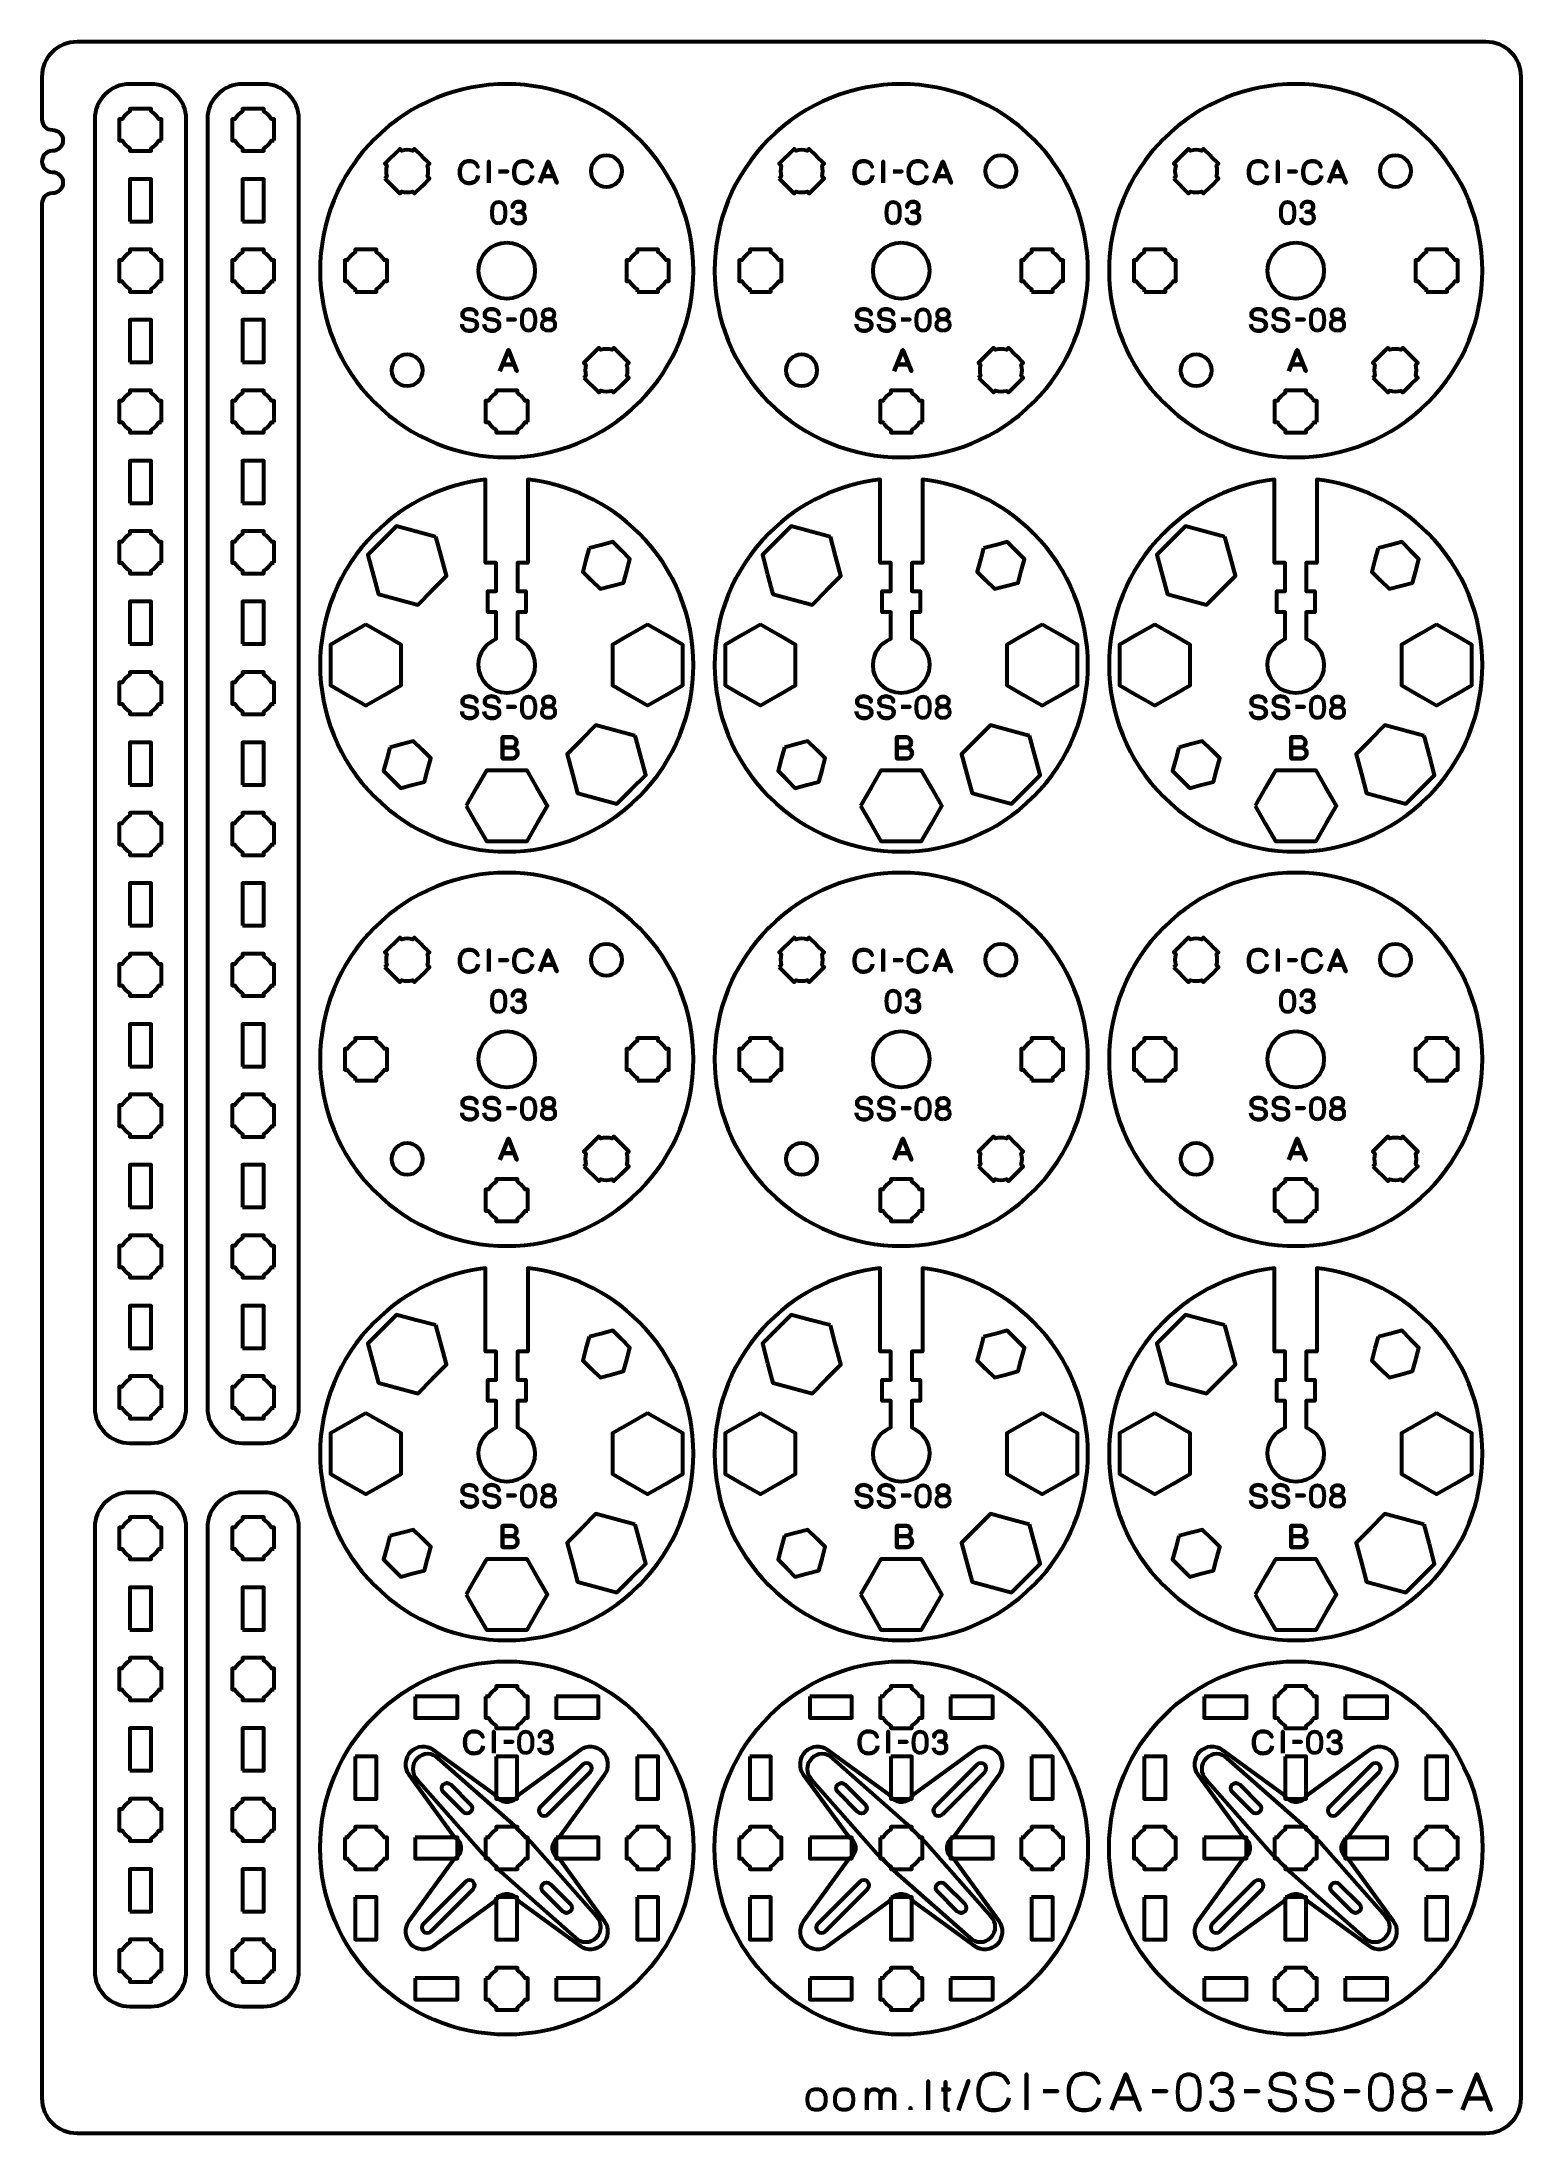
# Model space of a CAD drawing. Header units: centimetres. Extents: x -21 to 0, y -29.7 to 0.
import ezdxf

# ---------------------------------------------------------------- set-up
doc = ezdxf.new("R2010")
doc.units = ezdxf.units.CM
doc.header["$MEASUREMENT"] = 0
doc.layers.add('Layer 1', color=7, linetype='Continuous')

msp = doc.modelspace()

# ---------------------------------------------------------------- linework, layer by layer
at = {"layer": 'Layer 1', "lineweight": 53}
for centre in [(-14.40002, -3.24991), (-8.80002, -3.24991), (-3.20002, -3.24991), (-14.40002, -14.44991), (-8.80002, -14.44991), (-3.20002, -14.44991)]:
    msp.add_ellipse(centre, major_axis=(0, 0.4), ratio=1, dxfattribs=at)
at = {"layer": 'Layer 1', "color": 3, "lineweight": 53}
for centre in [(-14.40005, -25.64994), (-8.80005, -25.64994), (-3.20005, -25.64994)]:
    msp.add_ellipse(centre, major_axis=(0, 2.65), ratio=1, dxfattribs=at)
at = {"layer": 'Layer 1', "color": 1, "lineweight": 53}
msp.add_open_spline([(-21.00003, -29.19995), (-21.00003, -29.19995), (-21.00003, -2.29992), (-21.00003, -2.29992), (-21.00003, -2.29992), (-21.00003, -2.21709), (-20.93286, -2.14992), (-20.85003, -2.14992), (-20.85003, -2.14992), (-20.7672, -2.14992), (-20.70003, -2.08275), (-20.70003, -1.99992), (-20.70003, -1.99992), (-20.70003, -1.91709), (-20.7672, -1.84992), (-20.85003, -1.84992), (-20.85003, -1.84992), (-20.93286, -1.84992), (-21.00003, -1.78275), (-21.00003, -1.69992), (-21.00003, -1.69992), (-21.00003, -1.61709), (-20.93286, -1.54992), (-20.85003, -1.54992), (-20.85003, -1.54992), (-20.7672, -1.54992), (-20.70003, -1.48275), (-20.70003, -1.39992), (-20.70003, -1.39992), (-20.70003, -1.31709), (-20.7672, -1.24992), (-20.85003, -1.24992), (-20.85003, -1.24992), (-20.93286, -1.24992), (-21.00003, -1.18275), (-21.00003, -1.09992), (-21.00003, -1.09992), (-21.00003, -1.09992), (-21.00003, -0.49992), (-21.00003, -0.49992), (-21.00003, -0.49992), (-21.00003, -0.22295), (-20.77694, 0.00004), (-20.49994, 0.00004), (-20.49994, 0.00004), (-20.49994, 0.00004), (-0.50008, 0.00004), (-0.50008, 0.00004), (-0.50008, 0.00004), (-0.22294, 0.00004), (0.00002, -0.22295), (0.00002, -0.49992), (0.00002, -0.49992), (0.00002, -0.49992), (0.00002, -29.19995), (0.00002, -29.19995), (0.00002, -29.19995), (0.00002, -29.47695), (-0.22294, -29.70004), (-0.50008, -29.70004), (-0.50008, -29.70004), (-0.50008, -29.70004), (-20.49994, -29.70004), (-20.49994, -29.70004), (-20.49994, -29.70004), (-20.77694, -29.70004), (-21.00003, -29.47695), (-21.00003, -29.19995)], degree=3, knots=[0, 0, 0, 0, 0.05882353, 0.05882353, 0.05882353, 0.05882353, 0.11764706, 0.11764706, 0.11764706, 0.11764706, 0.17647059, 0.17647059, 0.17647059, 0.17647059, 0.23529412, 0.23529412, 0.23529412, 0.23529412, 0.29411765, 0.29411765, 0.29411765, 0.29411765, 0.35294118, 0.35294118, 0.35294118, 0.35294118, 0.41176471, 0.41176471, 0.41176471, 0.41176471, 0.47058824, 0.47058824, 0.47058824, 0.47058824, 0.52941176, 0.52941176, 0.52941176, 0.52941176, 0.58823529, 0.58823529, 0.58823529, 0.58823529, 0.64705882, 0.64705882, 0.64705882, 0.64705882, 0.70588235, 0.70588235, 0.70588235, 0.70588235, 0.76470588, 0.76470588, 0.76470588, 0.76470588, 0.82352941, 0.82352941, 0.82352941, 0.82352941, 0.88235294, 0.88235294, 0.88235294, 0.88235294, 0.94117647, 0.94117647, 0.94117647, 0.94117647, 1, 1, 1, 1], dxfattribs=at)
at = {"layer": 'Layer 1', "color": 3, "lineweight": 53}
for points, knots in [([(-16.27383, -1.37613), (-15.23913, -0.34143), (-13.5609, -0.34143), (-12.52617, -1.37616), (-12.52617, -1.37616), (-11.49147, -2.41086), (-11.49147, -4.0891), (-12.52617, -5.1238), (-12.52617, -5.1238), (-13.5609, -6.15853), (-15.23913, -6.15853), (-16.27383, -5.12383), (-16.27383, -5.12383), (-17.30856, -4.0891), (-17.30856, -2.41086), (-16.27383, -1.37613)], [0, 0, 0, 0, 0.25, 0.25, 0.25, 0.25, 0.5, 0.5, 0.5, 0.5, 0.75, 0.75, 0.75, 0.75, 1, 1, 1, 1]), ([(-10.67383, -1.37613), (-9.63913, -0.34143), (-7.9609, -0.34143), (-6.92617, -1.37616), (-6.92617, -1.37616), (-5.89147, -2.41086), (-5.89147, -4.0891), (-6.92617, -5.1238), (-6.92617, -5.1238), (-7.9609, -6.15853), (-9.63913, -6.15853), (-10.67383, -5.12383), (-10.67383, -5.12383), (-11.70856, -4.0891), (-11.70856, -2.41086), (-10.67383, -1.37613)], [0, 0, 0, 0, 0.25, 0.25, 0.25, 0.25, 0.5, 0.5, 0.5, 0.5, 0.75, 0.75, 0.75, 0.75, 1, 1, 1, 1]), ([(-5.07383, -1.37613), (-4.03913, -0.34143), (-2.3609, -0.34143), (-1.32617, -1.37616), (-1.32617, -1.37616), (-0.29147, -2.41086), (-0.29147, -4.0891), (-1.32617, -5.1238), (-1.32617, -5.1238), (-2.3609, -6.15853), (-4.03913, -6.15853), (-5.07383, -5.12383), (-5.07383, -5.12383), (-6.10856, -4.0891), (-6.10856, -2.41086), (-5.07383, -1.37613)], [0, 0, 0, 0, 0.25, 0.25, 0.25, 0.25, 0.5, 0.5, 0.5, 0.5, 0.75, 0.75, 0.75, 0.75, 1, 1, 1, 1]), ([(-20.25007, -19.39972), (-20.25007, -19.39972), (-20.25007, -1.09979), (-20.25007, -1.09979), (-20.25007, -1.09979), (-20.25007, -0.82279), (-20.02698, -0.59969), (-19.74998, -0.59969), (-19.74998, -0.59969), (-19.74998, -0.59969), (-19.44997, -0.59969), (-19.44997, -0.59969), (-19.44997, -0.59969), (-19.17301, -0.59969), (-18.95005, -0.82279), (-18.95005, -1.09979), (-18.95005, -1.09979), (-18.95005, -1.09979), (-18.95005, -19.39972), (-18.95005, -19.39972), (-18.95005, -19.39972), (-18.95005, -19.67672), (-19.17301, -19.89981), (-19.44997, -19.89981), (-19.44997, -19.89981), (-19.44997, -19.89981), (-19.74998, -19.89981), (-19.74998, -19.89981), (-19.74998, -19.89981), (-20.02698, -19.89981), (-20.25007, -19.67672), (-20.25007, -19.39972)], [0, 0, 0, 0, 0.125, 0.125, 0.125, 0.125, 0.25, 0.25, 0.25, 0.25, 0.375, 0.375, 0.375, 0.375, 0.5, 0.5, 0.5, 0.5, 0.625, 0.625, 0.625, 0.625, 0.75, 0.75, 0.75, 0.75, 0.875, 0.875, 0.875, 0.875, 1, 1, 1, 1]), ([(-18.65007, -19.39972), (-18.65007, -19.39972), (-18.65007, -1.09979), (-18.65007, -1.09979), (-18.65007, -1.09979), (-18.65007, -0.82279), (-18.42698, -0.59969), (-18.14998, -0.59969), (-18.14998, -0.59969), (-18.14998, -0.59969), (-17.84997, -0.59969), (-17.84997, -0.59969), (-17.84997, -0.59969), (-17.57301, -0.59969), (-17.35005, -0.82279), (-17.35005, -1.09979), (-17.35005, -1.09979), (-17.35005, -1.09979), (-17.35005, -19.39972), (-17.35005, -19.39972), (-17.35005, -19.39972), (-17.35005, -19.67672), (-17.57301, -19.89981), (-17.84997, -19.89981), (-17.84997, -19.89981), (-17.84997, -19.89981), (-18.14998, -19.89981), (-18.14998, -19.89981), (-18.14998, -19.89981), (-18.42698, -19.89981), (-18.65007, -19.67672), (-18.65007, -19.39972)], [0, 0, 0, 0, 0.125, 0.125, 0.125, 0.125, 0.25, 0.25, 0.25, 0.25, 0.375, 0.375, 0.375, 0.375, 0.5, 0.5, 0.5, 0.5, 0.625, 0.625, 0.625, 0.625, 0.75, 0.75, 0.75, 0.75, 0.875, 0.875, 0.875, 0.875, 1, 1, 1, 1]), ([(-16.2738, -6.97608), (-15.83287, -6.53515), (-15.27507, -6.28229), (-14.7, -6.21718), (-14.7, -6.21718), (-14.7, -6.21718), (-14.7, -7.39992), (-14.7, -7.39992), (-14.7, -7.39992), (-14.7, -7.39992), (-14.54999, -7.39992), (-14.54999, -7.39992), (-14.54999, -7.39992), (-14.54999, -7.39992), (-14.54999, -7.79986), (-14.54999, -7.79986), (-14.54999, -7.79986), (-14.54999, -7.79986), (-14.67, -7.79986), (-14.67, -7.79986), (-14.67, -7.79986), (-14.67, -7.79986), (-14.67, -8.09986), (-14.67, -8.09986), (-14.67, -8.09986), (-14.67, -8.09986), (-14.54999, -8.09986), (-14.54999, -8.09986), (-14.54999, -8.09986), (-14.54999, -8.09986), (-14.54999, -8.47898), (-14.54999, -8.47898), (-14.54999, -8.47898), (-14.69656, -8.53833), (-14.79999, -8.68203), (-14.79999, -8.84986), (-14.79999, -8.84986), (-14.79999, -9.07074), (-14.62087, -9.24986), (-14.39999, -9.24986), (-14.39999, -9.24986), (-14.17911, -9.24986), (-13.99999, -9.07074), (-13.99999, -8.84986), (-13.99999, -8.84986), (-13.99999, -8.68203), (-14.10342, -8.53833), (-14.24999, -8.47898), (-14.24999, -8.47898), (-14.24999, -8.47898), (-14.24999, -8.09986), (-14.24999, -8.09986), (-14.24999, -8.09986), (-14.24999, -8.09986), (-14.13, -8.09986), (-14.13, -8.09986), (-14.13, -8.09986), (-14.13, -8.09986), (-14.13, -7.79986), (-14.13, -7.79986), (-14.13, -7.79986), (-14.13, -7.79986), (-14.24999, -7.79986), (-14.24999, -7.79986), (-14.24999, -7.79986), (-14.24999, -7.79986), (-14.24999, -7.39992), (-14.24999, -7.39992), (-14.24999, -7.39992), (-14.24999, -7.39992), (-14.1, -7.39992), (-14.1, -7.39992), (-14.1, -7.39992), (-14.1, -7.39992), (-14.1, -6.21716), (-14.1, -6.21716), (-14.1, -6.21716), (-13.52492, -6.28224), (-12.9671, -6.53515), (-12.52614, -6.97611), (-12.52614, -6.97611), (-11.49144, -8.01081), (-11.49144, -9.68905), (-12.52614, -10.72375), (-12.52614, -10.72375), (-13.56087, -11.75848), (-15.2391, -11.75848), (-16.2738, -10.72378), (-16.2738, -10.72378), (-17.30853, -9.68905), (-17.30853, -8.01081), (-16.2738, -6.97608)], [0, 0, 0, 0, 0.04347826, 0.04347826, 0.04347826, 0.04347826, 0.08695652, 0.08695652, 0.08695652, 0.08695652, 0.13043478, 0.13043478, 0.13043478, 0.13043478, 0.17391304, 0.17391304, 0.17391304, 0.17391304, 0.2173913, 0.2173913, 0.2173913, 0.2173913, 0.26086957, 0.26086957, 0.26086957, 0.26086957, 0.30434783, 0.30434783, 0.30434783, 0.30434783, 0.34782609, 0.34782609, 0.34782609, 0.34782609, 0.39130435, 0.39130435, 0.39130435, 0.39130435, 0.43478261, 0.43478261, 0.43478261, 0.43478261, 0.47826087, 0.47826087, 0.47826087, 0.47826087, 0.52173913, 0.52173913, 0.52173913, 0.52173913, 0.56521739, 0.56521739, 0.56521739, 0.56521739, 0.60869565, 0.60869565, 0.60869565, 0.60869565, 0.65217391, 0.65217391, 0.65217391, 0.65217391, 0.69565217, 0.69565217, 0.69565217, 0.69565217, 0.73913043, 0.73913043, 0.73913043, 0.73913043, 0.7826087, 0.7826087, 0.7826087, 0.7826087, 0.82608696, 0.82608696, 0.82608696, 0.82608696, 0.86956522, 0.86956522, 0.86956522, 0.86956522, 0.91304348, 0.91304348, 0.91304348, 0.91304348, 0.95652174, 0.95652174, 0.95652174, 0.95652174, 1, 1, 1, 1]), ([(-10.6738, -6.97608), (-10.23287, -6.53515), (-9.67507, -6.28229), (-9.1, -6.21718), (-9.1, -6.21718), (-9.1, -6.21718), (-9.1, -7.39992), (-9.1, -7.39992), (-9.1, -7.39992), (-9.1, -7.39992), (-8.94999, -7.39992), (-8.94999, -7.39992), (-8.94999, -7.39992), (-8.94999, -7.39992), (-8.94999, -7.79986), (-8.94999, -7.79986), (-8.94999, -7.79986), (-8.94999, -7.79986), (-9.07, -7.79986), (-9.07, -7.79986), (-9.07, -7.79986), (-9.07, -7.79986), (-9.07, -8.09986), (-9.07, -8.09986), (-9.07, -8.09986), (-9.07, -8.09986), (-8.94999, -8.09986), (-8.94999, -8.09986), (-8.94999, -8.09986), (-8.94999, -8.09986), (-8.94999, -8.47898), (-8.94999, -8.47898), (-8.94999, -8.47898), (-9.09656, -8.53833), (-9.19999, -8.68203), (-9.19999, -8.84986), (-9.19999, -8.84986), (-9.19999, -9.07074), (-9.02087, -9.24986), (-8.79999, -9.24986), (-8.79999, -9.24986), (-8.57911, -9.24986), (-8.39999, -9.07074), (-8.39999, -8.84986), (-8.39999, -8.84986), (-8.39999, -8.68203), (-8.50342, -8.53833), (-8.64999, -8.47898), (-8.64999, -8.47898), (-8.64999, -8.47898), (-8.64999, -8.09986), (-8.64999, -8.09986), (-8.64999, -8.09986), (-8.64999, -8.09986), (-8.53, -8.09986), (-8.53, -8.09986), (-8.53, -8.09986), (-8.53, -8.09986), (-8.53, -7.79986), (-8.53, -7.79986), (-8.53, -7.79986), (-8.53, -7.79986), (-8.64999, -7.79986), (-8.64999, -7.79986), (-8.64999, -7.79986), (-8.64999, -7.79986), (-8.64999, -7.39992), (-8.64999, -7.39992), (-8.64999, -7.39992), (-8.64999, -7.39992), (-8.5, -7.39992), (-8.5, -7.39992), (-8.5, -7.39992), (-8.5, -7.39992), (-8.5, -6.21716), (-8.5, -6.21716), (-8.5, -6.21716), (-7.92492, -6.28224), (-7.3671, -6.53515), (-6.92614, -6.97611), (-6.92614, -6.97611), (-5.89144, -8.01081), (-5.89144, -9.68905), (-6.92614, -10.72375), (-6.92614, -10.72375), (-7.96087, -11.75848), (-9.6391, -11.75848), (-10.6738, -10.72378), (-10.6738, -10.72378), (-11.70853, -9.68905), (-11.70853, -8.01081), (-10.6738, -6.97608)], [0, 0, 0, 0, 0.04347826, 0.04347826, 0.04347826, 0.04347826, 0.08695652, 0.08695652, 0.08695652, 0.08695652, 0.13043478, 0.13043478, 0.13043478, 0.13043478, 0.17391304, 0.17391304, 0.17391304, 0.17391304, 0.2173913, 0.2173913, 0.2173913, 0.2173913, 0.26086957, 0.26086957, 0.26086957, 0.26086957, 0.30434783, 0.30434783, 0.30434783, 0.30434783, 0.34782609, 0.34782609, 0.34782609, 0.34782609, 0.39130435, 0.39130435, 0.39130435, 0.39130435, 0.43478261, 0.43478261, 0.43478261, 0.43478261, 0.47826087, 0.47826087, 0.47826087, 0.47826087, 0.52173913, 0.52173913, 0.52173913, 0.52173913, 0.56521739, 0.56521739, 0.56521739, 0.56521739, 0.60869565, 0.60869565, 0.60869565, 0.60869565, 0.65217391, 0.65217391, 0.65217391, 0.65217391, 0.69565217, 0.69565217, 0.69565217, 0.69565217, 0.73913043, 0.73913043, 0.73913043, 0.73913043, 0.7826087, 0.7826087, 0.7826087, 0.7826087, 0.82608696, 0.82608696, 0.82608696, 0.82608696, 0.86956522, 0.86956522, 0.86956522, 0.86956522, 0.91304348, 0.91304348, 0.91304348, 0.91304348, 0.95652174, 0.95652174, 0.95652174, 0.95652174, 1, 1, 1, 1]), ([(-5.0738, -6.97608), (-4.63287, -6.53515), (-4.07507, -6.28229), (-3.5, -6.21718), (-3.5, -6.21718), (-3.5, -6.21718), (-3.5, -7.39992), (-3.5, -7.39992), (-3.5, -7.39992), (-3.5, -7.39992), (-3.34999, -7.39992), (-3.34999, -7.39992), (-3.34999, -7.39992), (-3.34999, -7.39992), (-3.34999, -7.79986), (-3.34999, -7.79986), (-3.34999, -7.79986), (-3.34999, -7.79986), (-3.47, -7.79986), (-3.47, -7.79986), (-3.47, -7.79986), (-3.47, -7.79986), (-3.47, -8.09986), (-3.47, -8.09986), (-3.47, -8.09986), (-3.47, -8.09986), (-3.34999, -8.09986), (-3.34999, -8.09986), (-3.34999, -8.09986), (-3.34999, -8.09986), (-3.34999, -8.47898), (-3.34999, -8.47898), (-3.34999, -8.47898), (-3.49656, -8.53833), (-3.59999, -8.68203), (-3.59999, -8.84986), (-3.59999, -8.84986), (-3.59999, -9.07074), (-3.42087, -9.24986), (-3.19999, -9.24986), (-3.19999, -9.24986), (-2.97911, -9.24986), (-2.79999, -9.07074), (-2.79999, -8.84986), (-2.79999, -8.84986), (-2.79999, -8.68203), (-2.90342, -8.53833), (-3.04999, -8.47898), (-3.04999, -8.47898), (-3.04999, -8.47898), (-3.04999, -8.09986), (-3.04999, -8.09986), (-3.04999, -8.09986), (-3.04999, -8.09986), (-2.93, -8.09986), (-2.93, -8.09986), (-2.93, -8.09986), (-2.93, -8.09986), (-2.93, -7.79986), (-2.93, -7.79986), (-2.93, -7.79986), (-2.93, -7.79986), (-3.04999, -7.79986), (-3.04999, -7.79986), (-3.04999, -7.79986), (-3.04999, -7.79986), (-3.04999, -7.39992), (-3.04999, -7.39992), (-3.04999, -7.39992), (-3.04999, -7.39992), (-2.9, -7.39992), (-2.9, -7.39992), (-2.9, -7.39992), (-2.9, -7.39992), (-2.9, -6.21716), (-2.9, -6.21716), (-2.9, -6.21716), (-2.32492, -6.28224), (-1.7671, -6.53515), (-1.32614, -6.97611), (-1.32614, -6.97611), (-0.29144, -8.01081), (-0.29144, -9.68905), (-1.32614, -10.72375), (-1.32614, -10.72375), (-2.36087, -11.75848), (-4.0391, -11.75848), (-5.0738, -10.72378), (-5.0738, -10.72378), (-6.10853, -9.68905), (-6.10853, -8.01081), (-5.0738, -6.97608)], [0, 0, 0, 0, 0.04347826, 0.04347826, 0.04347826, 0.04347826, 0.08695652, 0.08695652, 0.08695652, 0.08695652, 0.13043478, 0.13043478, 0.13043478, 0.13043478, 0.17391304, 0.17391304, 0.17391304, 0.17391304, 0.2173913, 0.2173913, 0.2173913, 0.2173913, 0.26086957, 0.26086957, 0.26086957, 0.26086957, 0.30434783, 0.30434783, 0.30434783, 0.30434783, 0.34782609, 0.34782609, 0.34782609, 0.34782609, 0.39130435, 0.39130435, 0.39130435, 0.39130435, 0.43478261, 0.43478261, 0.43478261, 0.43478261, 0.47826087, 0.47826087, 0.47826087, 0.47826087, 0.52173913, 0.52173913, 0.52173913, 0.52173913, 0.56521739, 0.56521739, 0.56521739, 0.56521739, 0.60869565, 0.60869565, 0.60869565, 0.60869565, 0.65217391, 0.65217391, 0.65217391, 0.65217391, 0.69565217, 0.69565217, 0.69565217, 0.69565217, 0.73913043, 0.73913043, 0.73913043, 0.73913043, 0.7826087, 0.7826087, 0.7826087, 0.7826087, 0.82608696, 0.82608696, 0.82608696, 0.82608696, 0.86956522, 0.86956522, 0.86956522, 0.86956522, 0.91304348, 0.91304348, 0.91304348, 0.91304348, 0.95652174, 0.95652174, 0.95652174, 0.95652174, 1, 1, 1, 1]), ([(-16.27383, -12.57613), (-15.23913, -11.54143), (-13.5609, -11.54143), (-12.52617, -12.57616), (-12.52617, -12.57616), (-11.49147, -13.61086), (-11.49147, -15.2891), (-12.52617, -16.3238), (-12.52617, -16.3238), (-13.5609, -17.35853), (-15.23913, -17.35853), (-16.27383, -16.32383), (-16.27383, -16.32383), (-17.30856, -15.2891), (-17.30856, -13.61086), (-16.27383, -12.57613)], [0, 0, 0, 0, 0.25, 0.25, 0.25, 0.25, 0.5, 0.5, 0.5, 0.5, 0.75, 0.75, 0.75, 0.75, 1, 1, 1, 1]), ([(-10.67383, -12.57613), (-9.63913, -11.54143), (-7.9609, -11.54143), (-6.92617, -12.57616), (-6.92617, -12.57616), (-5.89147, -13.61086), (-5.89147, -15.2891), (-6.92617, -16.3238), (-6.92617, -16.3238), (-7.9609, -17.35853), (-9.63913, -17.35853), (-10.67383, -16.32383), (-10.67383, -16.32383), (-11.70856, -15.2891), (-11.70856, -13.61086), (-10.67383, -12.57613)], [0, 0, 0, 0, 0.25, 0.25, 0.25, 0.25, 0.5, 0.5, 0.5, 0.5, 0.75, 0.75, 0.75, 0.75, 1, 1, 1, 1]), ([(-5.07383, -12.57613), (-4.03913, -11.54143), (-2.3609, -11.54143), (-1.32617, -12.57616), (-1.32617, -12.57616), (-0.29147, -13.61086), (-0.29147, -15.2891), (-1.32617, -16.3238), (-1.32617, -16.3238), (-2.3609, -17.35853), (-4.03913, -17.35853), (-5.07383, -16.32383), (-5.07383, -16.32383), (-6.10856, -15.2891), (-6.10856, -13.61086), (-5.07383, -12.57613)], [0, 0, 0, 0, 0.25, 0.25, 0.25, 0.25, 0.5, 0.5, 0.5, 0.5, 0.75, 0.75, 0.75, 0.75, 1, 1, 1, 1]), ([(-16.2738, -18.17608), (-15.83287, -17.73515), (-15.27507, -17.48229), (-14.7, -17.41718), (-14.7, -17.41718), (-14.7, -17.41718), (-14.7, -18.59992), (-14.7, -18.59992), (-14.7, -18.59992), (-14.7, -18.59992), (-14.54999, -18.59992), (-14.54999, -18.59992), (-14.54999, -18.59992), (-14.54999, -18.59992), (-14.54999, -18.99986), (-14.54999, -18.99986), (-14.54999, -18.99986), (-14.54999, -18.99986), (-14.67, -18.99986), (-14.67, -18.99986), (-14.67, -18.99986), (-14.67, -18.99986), (-14.67, -19.29986), (-14.67, -19.29986), (-14.67, -19.29986), (-14.67, -19.29986), (-14.54999, -19.29986), (-14.54999, -19.29986), (-14.54999, -19.29986), (-14.54999, -19.29986), (-14.54999, -19.67898), (-14.54999, -19.67898), (-14.54999, -19.67898), (-14.69656, -19.73833), (-14.79999, -19.88203), (-14.79999, -20.04986), (-14.79999, -20.04986), (-14.79999, -20.27074), (-14.62087, -20.44986), (-14.39999, -20.44986), (-14.39999, -20.44986), (-14.17911, -20.44986), (-13.99999, -20.27074), (-13.99999, -20.04986), (-13.99999, -20.04986), (-13.99999, -19.88203), (-14.10342, -19.73833), (-14.24999, -19.67898), (-14.24999, -19.67898), (-14.24999, -19.67898), (-14.24999, -19.29986), (-14.24999, -19.29986), (-14.24999, -19.29986), (-14.24999, -19.29986), (-14.13, -19.29986), (-14.13, -19.29986), (-14.13, -19.29986), (-14.13, -19.29986), (-14.13, -18.99986), (-14.13, -18.99986), (-14.13, -18.99986), (-14.13, -18.99986), (-14.24999, -18.99986), (-14.24999, -18.99986), (-14.24999, -18.99986), (-14.24999, -18.99986), (-14.24999, -18.59992), (-14.24999, -18.59992), (-14.24999, -18.59992), (-14.24999, -18.59992), (-14.1, -18.59992), (-14.1, -18.59992), (-14.1, -18.59992), (-14.1, -18.59992), (-14.1, -17.41716), (-14.1, -17.41716), (-14.1, -17.41716), (-13.52492, -17.48224), (-12.9671, -17.73515), (-12.52614, -18.17611), (-12.52614, -18.17611), (-11.49144, -19.21081), (-11.49144, -20.88905), (-12.52614, -21.92375), (-12.52614, -21.92375), (-13.56087, -22.95848), (-15.2391, -22.95848), (-16.2738, -21.92378), (-16.2738, -21.92378), (-17.30853, -20.88905), (-17.30853, -19.21081), (-16.2738, -18.17608)], [0, 0, 0, 0, 0.04347826, 0.04347826, 0.04347826, 0.04347826, 0.08695652, 0.08695652, 0.08695652, 0.08695652, 0.13043478, 0.13043478, 0.13043478, 0.13043478, 0.17391304, 0.17391304, 0.17391304, 0.17391304, 0.2173913, 0.2173913, 0.2173913, 0.2173913, 0.26086957, 0.26086957, 0.26086957, 0.26086957, 0.30434783, 0.30434783, 0.30434783, 0.30434783, 0.34782609, 0.34782609, 0.34782609, 0.34782609, 0.39130435, 0.39130435, 0.39130435, 0.39130435, 0.43478261, 0.43478261, 0.43478261, 0.43478261, 0.47826087, 0.47826087, 0.47826087, 0.47826087, 0.52173913, 0.52173913, 0.52173913, 0.52173913, 0.56521739, 0.56521739, 0.56521739, 0.56521739, 0.60869565, 0.60869565, 0.60869565, 0.60869565, 0.65217391, 0.65217391, 0.65217391, 0.65217391, 0.69565217, 0.69565217, 0.69565217, 0.69565217, 0.73913043, 0.73913043, 0.73913043, 0.73913043, 0.7826087, 0.7826087, 0.7826087, 0.7826087, 0.82608696, 0.82608696, 0.82608696, 0.82608696, 0.86956522, 0.86956522, 0.86956522, 0.86956522, 0.91304348, 0.91304348, 0.91304348, 0.91304348, 0.95652174, 0.95652174, 0.95652174, 0.95652174, 1, 1, 1, 1]), ([(-10.6738, -18.17608), (-10.23287, -17.73515), (-9.67507, -17.48229), (-9.1, -17.41718), (-9.1, -17.41718), (-9.1, -17.41718), (-9.1, -18.59992), (-9.1, -18.59992), (-9.1, -18.59992), (-9.1, -18.59992), (-8.94999, -18.59992), (-8.94999, -18.59992), (-8.94999, -18.59992), (-8.94999, -18.59992), (-8.94999, -18.99986), (-8.94999, -18.99986), (-8.94999, -18.99986), (-8.94999, -18.99986), (-9.07, -18.99986), (-9.07, -18.99986), (-9.07, -18.99986), (-9.07, -18.99986), (-9.07, -19.29986), (-9.07, -19.29986), (-9.07, -19.29986), (-9.07, -19.29986), (-8.94999, -19.29986), (-8.94999, -19.29986), (-8.94999, -19.29986), (-8.94999, -19.29986), (-8.94999, -19.67898), (-8.94999, -19.67898), (-8.94999, -19.67898), (-9.09656, -19.73833), (-9.19999, -19.88203), (-9.19999, -20.04986), (-9.19999, -20.04986), (-9.19999, -20.27074), (-9.02087, -20.44986), (-8.79999, -20.44986), (-8.79999, -20.44986), (-8.57911, -20.44986), (-8.39999, -20.27074), (-8.39999, -20.04986), (-8.39999, -20.04986), (-8.39999, -19.88203), (-8.50342, -19.73833), (-8.64999, -19.67898), (-8.64999, -19.67898), (-8.64999, -19.67898), (-8.64999, -19.29986), (-8.64999, -19.29986), (-8.64999, -19.29986), (-8.64999, -19.29986), (-8.53, -19.29986), (-8.53, -19.29986), (-8.53, -19.29986), (-8.53, -19.29986), (-8.53, -18.99986), (-8.53, -18.99986), (-8.53, -18.99986), (-8.53, -18.99986), (-8.64999, -18.99986), (-8.64999, -18.99986), (-8.64999, -18.99986), (-8.64999, -18.99986), (-8.64999, -18.59992), (-8.64999, -18.59992), (-8.64999, -18.59992), (-8.64999, -18.59992), (-8.5, -18.59992), (-8.5, -18.59992), (-8.5, -18.59992), (-8.5, -18.59992), (-8.5, -17.41716), (-8.5, -17.41716), (-8.5, -17.41716), (-7.92492, -17.48224), (-7.3671, -17.73515), (-6.92614, -18.17611), (-6.92614, -18.17611), (-5.89144, -19.21081), (-5.89144, -20.88905), (-6.92614, -21.92375), (-6.92614, -21.92375), (-7.96087, -22.95848), (-9.6391, -22.95848), (-10.6738, -21.92378), (-10.6738, -21.92378), (-11.70853, -20.88905), (-11.70853, -19.21081), (-10.6738, -18.17608)], [0, 0, 0, 0, 0.04347826, 0.04347826, 0.04347826, 0.04347826, 0.08695652, 0.08695652, 0.08695652, 0.08695652, 0.13043478, 0.13043478, 0.13043478, 0.13043478, 0.17391304, 0.17391304, 0.17391304, 0.17391304, 0.2173913, 0.2173913, 0.2173913, 0.2173913, 0.26086957, 0.26086957, 0.26086957, 0.26086957, 0.30434783, 0.30434783, 0.30434783, 0.30434783, 0.34782609, 0.34782609, 0.34782609, 0.34782609, 0.39130435, 0.39130435, 0.39130435, 0.39130435, 0.43478261, 0.43478261, 0.43478261, 0.43478261, 0.47826087, 0.47826087, 0.47826087, 0.47826087, 0.52173913, 0.52173913, 0.52173913, 0.52173913, 0.56521739, 0.56521739, 0.56521739, 0.56521739, 0.60869565, 0.60869565, 0.60869565, 0.60869565, 0.65217391, 0.65217391, 0.65217391, 0.65217391, 0.69565217, 0.69565217, 0.69565217, 0.69565217, 0.73913043, 0.73913043, 0.73913043, 0.73913043, 0.7826087, 0.7826087, 0.7826087, 0.7826087, 0.82608696, 0.82608696, 0.82608696, 0.82608696, 0.86956522, 0.86956522, 0.86956522, 0.86956522, 0.91304348, 0.91304348, 0.91304348, 0.91304348, 0.95652174, 0.95652174, 0.95652174, 0.95652174, 1, 1, 1, 1]), ([(-5.0738, -18.17608), (-4.63287, -17.73515), (-4.07507, -17.48229), (-3.5, -17.41718), (-3.5, -17.41718), (-3.5, -17.41718), (-3.5, -18.59992), (-3.5, -18.59992), (-3.5, -18.59992), (-3.5, -18.59992), (-3.34999, -18.59992), (-3.34999, -18.59992), (-3.34999, -18.59992), (-3.34999, -18.59992), (-3.34999, -18.99986), (-3.34999, -18.99986), (-3.34999, -18.99986), (-3.34999, -18.99986), (-3.47, -18.99986), (-3.47, -18.99986), (-3.47, -18.99986), (-3.47, -18.99986), (-3.47, -19.29986), (-3.47, -19.29986), (-3.47, -19.29986), (-3.47, -19.29986), (-3.34999, -19.29986), (-3.34999, -19.29986), (-3.34999, -19.29986), (-3.34999, -19.29986), (-3.34999, -19.67898), (-3.34999, -19.67898), (-3.34999, -19.67898), (-3.49656, -19.73833), (-3.59999, -19.88203), (-3.59999, -20.04986), (-3.59999, -20.04986), (-3.59999, -20.27074), (-3.42087, -20.44986), (-3.19999, -20.44986), (-3.19999, -20.44986), (-2.97911, -20.44986), (-2.79999, -20.27074), (-2.79999, -20.04986), (-2.79999, -20.04986), (-2.79999, -19.88203), (-2.90342, -19.73833), (-3.04999, -19.67898), (-3.04999, -19.67898), (-3.04999, -19.67898), (-3.04999, -19.29986), (-3.04999, -19.29986), (-3.04999, -19.29986), (-3.04999, -19.29986), (-2.93, -19.29986), (-2.93, -19.29986), (-2.93, -19.29986), (-2.93, -19.29986), (-2.93, -18.99986), (-2.93, -18.99986), (-2.93, -18.99986), (-2.93, -18.99986), (-3.04999, -18.99986), (-3.04999, -18.99986), (-3.04999, -18.99986), (-3.04999, -18.99986), (-3.04999, -18.59992), (-3.04999, -18.59992), (-3.04999, -18.59992), (-3.04999, -18.59992), (-2.9, -18.59992), (-2.9, -18.59992), (-2.9, -18.59992), (-2.9, -18.59992), (-2.9, -17.41716), (-2.9, -17.41716), (-2.9, -17.41716), (-2.32492, -17.48224), (-1.7671, -17.73515), (-1.32614, -18.17611), (-1.32614, -18.17611), (-0.29144, -19.21081), (-0.29144, -20.88905), (-1.32614, -21.92375), (-1.32614, -21.92375), (-2.36087, -22.95848), (-4.0391, -22.95848), (-5.0738, -21.92378), (-5.0738, -21.92378), (-6.10853, -20.88905), (-6.10853, -19.21081), (-5.0738, -18.17608)], [0, 0, 0, 0, 0.04347826, 0.04347826, 0.04347826, 0.04347826, 0.08695652, 0.08695652, 0.08695652, 0.08695652, 0.13043478, 0.13043478, 0.13043478, 0.13043478, 0.17391304, 0.17391304, 0.17391304, 0.17391304, 0.2173913, 0.2173913, 0.2173913, 0.2173913, 0.26086957, 0.26086957, 0.26086957, 0.26086957, 0.30434783, 0.30434783, 0.30434783, 0.30434783, 0.34782609, 0.34782609, 0.34782609, 0.34782609, 0.39130435, 0.39130435, 0.39130435, 0.39130435, 0.43478261, 0.43478261, 0.43478261, 0.43478261, 0.47826087, 0.47826087, 0.47826087, 0.47826087, 0.52173913, 0.52173913, 0.52173913, 0.52173913, 0.56521739, 0.56521739, 0.56521739, 0.56521739, 0.60869565, 0.60869565, 0.60869565, 0.60869565, 0.65217391, 0.65217391, 0.65217391, 0.65217391, 0.69565217, 0.69565217, 0.69565217, 0.69565217, 0.73913043, 0.73913043, 0.73913043, 0.73913043, 0.7826087, 0.7826087, 0.7826087, 0.7826087, 0.82608696, 0.82608696, 0.82608696, 0.82608696, 0.86956522, 0.86956522, 0.86956522, 0.86956522, 0.91304348, 0.91304348, 0.91304348, 0.91304348, 0.95652174, 0.95652174, 0.95652174, 0.95652174, 1, 1, 1, 1]), ([(-20.25007, -27.39969), (-20.25007, -27.39969), (-20.25007, -21.09971), (-20.25007, -21.09971), (-20.25007, -21.09971), (-20.25007, -20.82274), (-20.02698, -20.59975), (-19.74998, -20.59975), (-19.74998, -20.59975), (-19.74998, -20.59975), (-19.44997, -20.59975), (-19.44997, -20.59975), (-19.44997, -20.59975), (-19.17301, -20.59975), (-18.95005, -20.82274), (-18.95005, -21.09971), (-18.95005, -21.09971), (-18.95005, -21.09971), (-18.95005, -27.39969), (-18.95005, -27.39969), (-18.95005, -27.39969), (-18.95005, -27.67669), (-19.17301, -27.89978), (-19.44997, -27.89978), (-19.44997, -27.89978), (-19.44997, -27.89978), (-19.74998, -27.89978), (-19.74998, -27.89978), (-19.74998, -27.89978), (-20.02698, -27.89978), (-20.25007, -27.67669), (-20.25007, -27.39969)], [0, 0, 0, 0, 0.125, 0.125, 0.125, 0.125, 0.25, 0.25, 0.25, 0.25, 0.375, 0.375, 0.375, 0.375, 0.5, 0.5, 0.5, 0.5, 0.625, 0.625, 0.625, 0.625, 0.75, 0.75, 0.75, 0.75, 0.875, 0.875, 0.875, 0.875, 1, 1, 1, 1]), ([(-18.65007, -27.39969), (-18.65007, -27.39969), (-18.65007, -21.09971), (-18.65007, -21.09971), (-18.65007, -21.09971), (-18.65007, -20.82274), (-18.42698, -20.59975), (-18.14998, -20.59975), (-18.14998, -20.59975), (-18.14998, -20.59975), (-17.84997, -20.59975), (-17.84997, -20.59975), (-17.84997, -20.59975), (-17.57301, -20.59975), (-17.35005, -20.82274), (-17.35005, -21.09971), (-17.35005, -21.09971), (-17.35005, -21.09971), (-17.35005, -27.39969), (-17.35005, -27.39969), (-17.35005, -27.39969), (-17.35005, -27.67669), (-17.57301, -27.89978), (-17.84997, -27.89978), (-17.84997, -27.89978), (-17.84997, -27.89978), (-18.14998, -27.89978), (-18.14998, -27.89978), (-18.14998, -27.89978), (-18.42698, -27.89978), (-18.65007, -27.67669), (-18.65007, -27.39969)], [0, 0, 0, 0, 0.125, 0.125, 0.125, 0.125, 0.25, 0.25, 0.25, 0.25, 0.375, 0.375, 0.375, 0.375, 0.5, 0.5, 0.5, 0.5, 0.625, 0.625, 0.625, 0.625, 0.75, 0.75, 0.75, 0.75, 0.875, 0.875, 0.875, 0.875, 1, 1, 1, 1])]:
    msp.add_open_spline(points, degree=3, knots=knots, dxfattribs=at)
at = {"layer": 'Layer 1', "lineweight": 53}
for points, knots in [([(-19.30004, -1.39979), (-19.30004, -1.39979), (-19.34015, -1.39979), (-19.34015, -1.39979), (-19.34015, -1.39979), (-19.36647, -1.44541), (-19.4045, -1.4833), (-19.44997, -1.50961), (-19.44997, -1.50961), (-19.44997, -1.50961), (-19.44997, -1.54987), (-19.44997, -1.54987), (-19.44997, -1.54987), (-19.44997, -1.54987), (-19.60005, -1.54987), (-19.60005, -1.54987), (-19.60005, -1.54987), (-19.60005, -1.54987), (-19.74998, -1.54987), (-19.74998, -1.54987), (-19.74998, -1.54987), (-19.74998, -1.54987), (-19.74998, -1.50961), (-19.74998, -1.50961), (-19.74998, -1.50961), (-19.79559, -1.4833), (-19.83351, -1.44541), (-19.85983, -1.39979), (-19.85983, -1.39979), (-19.85983, -1.39979), (-19.90005, -1.39979), (-19.90005, -1.39979), (-19.90005, -1.39979), (-19.90005, -1.39979), (-19.90005, -1.24986), (-19.90005, -1.24986), (-19.90005, -1.24986), (-19.90005, -1.24986), (-19.90005, -1.09979), (-19.90005, -1.09979), (-19.90005, -1.09979), (-19.90005, -1.09979), (-19.85983, -1.09979), (-19.85983, -1.09979), (-19.85983, -1.09979), (-19.83351, -1.05432), (-19.79559, -1.01629), (-19.74998, -0.98997), (-19.74998, -0.98997), (-19.74998, -0.98997), (-19.74998, -0.94986), (-19.74998, -0.94986), (-19.74998, -0.94986), (-19.74998, -0.94986), (-19.60005, -0.94986), (-19.60005, -0.94986), (-19.60005, -0.94986), (-19.60005, -0.94986), (-19.44997, -0.94986), (-19.44997, -0.94986), (-19.44997, -0.94986), (-19.44997, -0.94986), (-19.44997, -0.98997), (-19.44997, -0.98997), (-19.44997, -0.98997), (-19.4045, -1.01629), (-19.36647, -1.05432), (-19.34015, -1.09979), (-19.34015, -1.09979), (-19.34015, -1.09979), (-19.30004, -1.09979), (-19.30004, -1.09979), (-19.30004, -1.09979), (-19.30004, -1.09979), (-19.30004, -1.24986), (-19.30004, -1.24986), (-19.30004, -1.24986), (-19.30004, -1.24986), (-19.30004, -1.39979), (-19.30004, -1.39979)], [0, 0, 0, 0, 0.05, 0.05, 0.05, 0.05, 0.1, 0.1, 0.1, 0.1, 0.15, 0.15, 0.15, 0.15, 0.2, 0.2, 0.2, 0.2, 0.25, 0.25, 0.25, 0.25, 0.3, 0.3, 0.3, 0.3, 0.35, 0.35, 0.35, 0.35, 0.4, 0.4, 0.4, 0.4, 0.45, 0.45, 0.45, 0.45, 0.5, 0.5, 0.5, 0.5, 0.55, 0.55, 0.55, 0.55, 0.6, 0.6, 0.6, 0.6, 0.65, 0.65, 0.65, 0.65, 0.7, 0.7, 0.7, 0.7, 0.75, 0.75, 0.75, 0.75, 0.8, 0.8, 0.8, 0.8, 0.85, 0.85, 0.85, 0.85, 0.9, 0.9, 0.9, 0.9, 0.95, 0.95, 0.95, 0.95, 1, 1, 1, 1]), ([(-17.70004, -1.39979), (-17.70004, -1.39979), (-17.74015, -1.39979), (-17.74015, -1.39979), (-17.74015, -1.39979), (-17.76647, -1.44541), (-17.8045, -1.4833), (-17.84997, -1.50961), (-17.84997, -1.50961), (-17.84997, -1.50961), (-17.84997, -1.54987), (-17.84997, -1.54987), (-17.84997, -1.54987), (-17.84997, -1.54987), (-18.00005, -1.54987), (-18.00005, -1.54987), (-18.00005, -1.54987), (-18.00005, -1.54987), (-18.14998, -1.54987), (-18.14998, -1.54987), (-18.14998, -1.54987), (-18.14998, -1.54987), (-18.14998, -1.50961), (-18.14998, -1.50961), (-18.14998, -1.50961), (-18.19559, -1.4833), (-18.23351, -1.44541), (-18.25983, -1.39979), (-18.25983, -1.39979), (-18.25983, -1.39979), (-18.30005, -1.39979), (-18.30005, -1.39979), (-18.30005, -1.39979), (-18.30005, -1.39979), (-18.30005, -1.24986), (-18.30005, -1.24986), (-18.30005, -1.24986), (-18.30005, -1.24986), (-18.30005, -1.09979), (-18.30005, -1.09979), (-18.30005, -1.09979), (-18.30005, -1.09979), (-18.25983, -1.09979), (-18.25983, -1.09979), (-18.25983, -1.09979), (-18.23351, -1.05432), (-18.19559, -1.01629), (-18.14998, -0.98997), (-18.14998, -0.98997), (-18.14998, -0.98997), (-18.14998, -0.94986), (-18.14998, -0.94986), (-18.14998, -0.94986), (-18.14998, -0.94986), (-18.00005, -0.94986), (-18.00005, -0.94986), (-18.00005, -0.94986), (-18.00005, -0.94986), (-17.84997, -0.94986), (-17.84997, -0.94986), (-17.84997, -0.94986), (-17.84997, -0.94986), (-17.84997, -0.98997), (-17.84997, -0.98997), (-17.84997, -0.98997), (-17.8045, -1.01629), (-17.76647, -1.05432), (-17.74015, -1.09979), (-17.74015, -1.09979), (-17.74015, -1.09979), (-17.70004, -1.09979), (-17.70004, -1.09979), (-17.70004, -1.09979), (-17.70004, -1.09979), (-17.70004, -1.24986), (-17.70004, -1.24986), (-17.70004, -1.24986), (-17.70004, -1.24986), (-17.70004, -1.39979), (-17.70004, -1.39979)], [0, 0, 0, 0, 0.05, 0.05, 0.05, 0.05, 0.1, 0.1, 0.1, 0.1, 0.15, 0.15, 0.15, 0.15, 0.2, 0.2, 0.2, 0.2, 0.25, 0.25, 0.25, 0.25, 0.3, 0.3, 0.3, 0.3, 0.35, 0.35, 0.35, 0.35, 0.4, 0.4, 0.4, 0.4, 0.45, 0.45, 0.45, 0.45, 0.5, 0.5, 0.5, 0.5, 0.55, 0.55, 0.55, 0.55, 0.6, 0.6, 0.6, 0.6, 0.65, 0.65, 0.65, 0.65, 0.7, 0.7, 0.7, 0.7, 0.75, 0.75, 0.75, 0.75, 0.8, 0.8, 0.8, 0.8, 0.85, 0.85, 0.85, 0.85, 0.9, 0.9, 0.9, 0.9, 0.95, 0.95, 0.95, 0.95, 1, 1, 1, 1]), ([(-16.13247, -1.94179), (-16.13247, -1.94179), (-16.10404, -1.91337), (-16.10404, -1.91337), (-16.10404, -1.91337), (-16.11761, -1.86256), (-16.11759, -1.8089), (-16.10403, -1.7581), (-16.10403, -1.7581), (-16.10403, -1.7581), (-16.13247, -1.72966), (-16.13247, -1.72966), (-16.13247, -1.72966), (-16.13247, -1.72966), (-15.92034, -1.51753), (-15.92034, -1.51753), (-15.92034, -1.51753), (-15.92034, -1.51753), (-15.89192, -1.54595), (-15.89192, -1.54595), (-15.89192, -1.54595), (-15.84111, -1.53237), (-15.78741, -1.53234), (-15.73657, -1.5459), (-15.73657, -1.5459), (-15.73657, -1.5459), (-15.70821, -1.51753), (-15.70821, -1.51753), (-15.70821, -1.51753), (-15.70821, -1.51753), (-15.60538, -1.62036), (-15.60538, -1.62036), (-15.60538, -1.62036), (-15.60538, -1.62036), (-15.60205, -1.6236), (-15.60205, -1.6236), (-15.60205, -1.6236), (-15.60205, -1.6236), (-15.59881, -1.62693), (-15.59881, -1.62693), (-15.59881, -1.62693), (-15.59881, -1.62693), (-15.49607, -1.72966), (-15.49607, -1.72966), (-15.49607, -1.72966), (-15.49607, -1.72966), (-15.52441, -1.758), (-15.52441, -1.758), (-15.52441, -1.758), (-15.51082, -1.80885), (-15.51081, -1.8626), (-15.5244, -1.91347), (-15.5244, -1.91347), (-15.5244, -1.91347), (-15.49607, -1.94179), (-15.49607, -1.94179), (-15.49607, -1.94179), (-15.49607, -1.94179), (-15.59739, -2.04311), (-15.59739, -2.04311), (-15.59739, -2.04311), (-15.59739, -2.04311), (-15.60205, -2.04788), (-15.60205, -2.04788), (-15.60205, -2.04788), (-15.60205, -2.04788), (-15.60683, -2.05255), (-15.60683, -2.05255), (-15.60683, -2.05255), (-15.60683, -2.05255), (-15.70821, -2.15393), (-15.70821, -2.15393), (-15.70821, -2.15393), (-15.70821, -2.15393), (-15.73656, -2.12557), (-15.73656, -2.12557), (-15.73656, -2.12557), (-15.7874, -2.13913), (-15.84112, -2.13913), (-15.89195, -2.12554), (-15.89195, -2.12554), (-15.89195, -2.12554), (-15.92034, -2.15393), (-15.92034, -2.15393), (-15.92034, -2.15393), (-15.92034, -2.15393), (-16.13247, -1.94179), (-16.13247, -1.94179)], [0, 0, 0, 0, 0.04545455, 0.04545455, 0.04545455, 0.04545455, 0.09090909, 0.09090909, 0.09090909, 0.09090909, 0.13636364, 0.13636364, 0.13636364, 0.13636364, 0.18181818, 0.18181818, 0.18181818, 0.18181818, 0.22727273, 0.22727273, 0.22727273, 0.22727273, 0.27272727, 0.27272727, 0.27272727, 0.27272727, 0.31818182, 0.31818182, 0.31818182, 0.31818182, 0.36363636, 0.36363636, 0.36363636, 0.36363636, 0.40909091, 0.40909091, 0.40909091, 0.40909091, 0.45454545, 0.45454545, 0.45454545, 0.45454545, 0.5, 0.5, 0.5, 0.5, 0.54545455, 0.54545455, 0.54545455, 0.54545455, 0.59090909, 0.59090909, 0.59090909, 0.59090909, 0.63636364, 0.63636364, 0.63636364, 0.63636364, 0.68181818, 0.68181818, 0.68181818, 0.68181818, 0.72727273, 0.72727273, 0.72727273, 0.72727273, 0.77272727, 0.77272727, 0.77272727, 0.77272727, 0.81818182, 0.81818182, 0.81818182, 0.81818182, 0.86363636, 0.86363636, 0.86363636, 0.86363636, 0.90909091, 0.90909091, 0.90909091, 0.90909091, 0.95454545, 0.95454545, 0.95454545, 0.95454545, 1, 1, 1, 1]), ([(-12.98582, -1.61325), (-12.86296, -1.61325), (-12.76332, -1.71289), (-12.76332, -1.83575), (-12.76332, -1.83575), (-12.76332, -1.95862), (-12.86296, -2.05825), (-12.98582, -2.05825), (-12.98582, -2.05825), (-13.10868, -2.05825), (-13.20832, -1.95862), (-13.20832, -1.83575), (-13.20832, -1.83575), (-13.20832, -1.71289), (-13.10868, -1.61325), (-12.98582, -1.61325)], [0, 0, 0, 0, 0.25, 0.25, 0.25, 0.25, 0.5, 0.5, 0.5, 0.5, 0.75, 0.75, 0.75, 0.75, 1, 1, 1, 1]), ([(-10.53247, -1.94179), (-10.53247, -1.94179), (-10.50404, -1.91337), (-10.50404, -1.91337), (-10.50404, -1.91337), (-10.51761, -1.86256), (-10.51759, -1.8089), (-10.50403, -1.7581), (-10.50403, -1.7581), (-10.50403, -1.7581), (-10.53247, -1.72966), (-10.53247, -1.72966), (-10.53247, -1.72966), (-10.53247, -1.72966), (-10.32034, -1.51753), (-10.32034, -1.51753), (-10.32034, -1.51753), (-10.32034, -1.51753), (-10.29192, -1.54595), (-10.29192, -1.54595), (-10.29192, -1.54595), (-10.24111, -1.53237), (-10.18741, -1.53234), (-10.13657, -1.5459), (-10.13657, -1.5459), (-10.13657, -1.5459), (-10.10821, -1.51753), (-10.10821, -1.51753), (-10.10821, -1.51753), (-10.10821, -1.51753), (-10.00538, -1.62036), (-10.00538, -1.62036), (-10.00538, -1.62036), (-10.00538, -1.62036), (-10.00205, -1.6236), (-10.00205, -1.6236), (-10.00205, -1.6236), (-10.00205, -1.6236), (-9.99881, -1.62693), (-9.99881, -1.62693), (-9.99881, -1.62693), (-9.99881, -1.62693), (-9.89607, -1.72966), (-9.89607, -1.72966), (-9.89607, -1.72966), (-9.89607, -1.72966), (-9.92441, -1.758), (-9.92441, -1.758), (-9.92441, -1.758), (-9.91082, -1.80885), (-9.91081, -1.8626), (-9.9244, -1.91347), (-9.9244, -1.91347), (-9.9244, -1.91347), (-9.89607, -1.94179), (-9.89607, -1.94179), (-9.89607, -1.94179), (-9.89607, -1.94179), (-9.99739, -2.04311), (-9.99739, -2.04311), (-9.99739, -2.04311), (-9.99739, -2.04311), (-10.00205, -2.04788), (-10.00205, -2.04788), (-10.00205, -2.04788), (-10.00205, -2.04788), (-10.00683, -2.05255), (-10.00683, -2.05255), (-10.00683, -2.05255), (-10.00683, -2.05255), (-10.10821, -2.15393), (-10.10821, -2.15393), (-10.10821, -2.15393), (-10.10821, -2.15393), (-10.13656, -2.12557), (-10.13656, -2.12557), (-10.13656, -2.12557), (-10.1874, -2.13913), (-10.24112, -2.13913), (-10.29195, -2.12554), (-10.29195, -2.12554), (-10.29195, -2.12554), (-10.32034, -2.15393), (-10.32034, -2.15393), (-10.32034, -2.15393), (-10.32034, -2.15393), (-10.53247, -1.94179), (-10.53247, -1.94179)], [0, 0, 0, 0, 0.04545455, 0.04545455, 0.04545455, 0.04545455, 0.09090909, 0.09090909, 0.09090909, 0.09090909, 0.13636364, 0.13636364, 0.13636364, 0.13636364, 0.18181818, 0.18181818, 0.18181818, 0.18181818, 0.22727273, 0.22727273, 0.22727273, 0.22727273, 0.27272727, 0.27272727, 0.27272727, 0.27272727, 0.31818182, 0.31818182, 0.31818182, 0.31818182, 0.36363636, 0.36363636, 0.36363636, 0.36363636, 0.40909091, 0.40909091, 0.40909091, 0.40909091, 0.45454545, 0.45454545, 0.45454545, 0.45454545, 0.5, 0.5, 0.5, 0.5, 0.54545455, 0.54545455, 0.54545455, 0.54545455, 0.59090909, 0.59090909, 0.59090909, 0.59090909, 0.63636364, 0.63636364, 0.63636364, 0.63636364, 0.68181818, 0.68181818, 0.68181818, 0.68181818, 0.72727273, 0.72727273, 0.72727273, 0.72727273, 0.77272727, 0.77272727, 0.77272727, 0.77272727, 0.81818182, 0.81818182, 0.81818182, 0.81818182, 0.86363636, 0.86363636, 0.86363636, 0.86363636, 0.90909091, 0.90909091, 0.90909091, 0.90909091, 0.95454545, 0.95454545, 0.95454545, 0.95454545, 1, 1, 1, 1]), ([(-7.38582, -1.61325), (-7.26296, -1.61325), (-7.16332, -1.71289), (-7.16332, -1.83575), (-7.16332, -1.83575), (-7.16332, -1.95862), (-7.26296, -2.05825), (-7.38582, -2.05825), (-7.38582, -2.05825), (-7.50868, -2.05825), (-7.60832, -1.95862), (-7.60832, -1.83575), (-7.60832, -1.83575), (-7.60832, -1.71289), (-7.50868, -1.61325), (-7.38582, -1.61325)], [0, 0, 0, 0, 0.25, 0.25, 0.25, 0.25, 0.5, 0.5, 0.5, 0.5, 0.75, 0.75, 0.75, 0.75, 1, 1, 1, 1]), ([(-4.93247, -1.94179), (-4.93247, -1.94179), (-4.90404, -1.91337), (-4.90404, -1.91337), (-4.90404, -1.91337), (-4.91761, -1.86256), (-4.91759, -1.8089), (-4.90403, -1.7581), (-4.90403, -1.7581), (-4.90403, -1.7581), (-4.93247, -1.72966), (-4.93247, -1.72966), (-4.93247, -1.72966), (-4.93247, -1.72966), (-4.72034, -1.51753), (-4.72034, -1.51753), (-4.72034, -1.51753), (-4.72034, -1.51753), (-4.69192, -1.54595), (-4.69192, -1.54595), (-4.69192, -1.54595), (-4.64111, -1.53237), (-4.58741, -1.53234), (-4.53657, -1.5459), (-4.53657, -1.5459), (-4.53657, -1.5459), (-4.50821, -1.51753), (-4.50821, -1.51753), (-4.50821, -1.51753), (-4.50821, -1.51753), (-4.40538, -1.62036), (-4.40538, -1.62036), (-4.40538, -1.62036), (-4.40538, -1.62036), (-4.40205, -1.6236), (-4.40205, -1.6236), (-4.40205, -1.6236), (-4.40205, -1.6236), (-4.39881, -1.62693), (-4.39881, -1.62693), (-4.39881, -1.62693), (-4.39881, -1.62693), (-4.29607, -1.72966), (-4.29607, -1.72966), (-4.29607, -1.72966), (-4.29607, -1.72966), (-4.32441, -1.758), (-4.32441, -1.758), (-4.32441, -1.758), (-4.31082, -1.80885), (-4.31081, -1.8626), (-4.3244, -1.91347), (-4.3244, -1.91347), (-4.3244, -1.91347), (-4.29607, -1.94179), (-4.29607, -1.94179), (-4.29607, -1.94179), (-4.29607, -1.94179), (-4.39739, -2.04311), (-4.39739, -2.04311), (-4.39739, -2.04311), (-4.39739, -2.04311), (-4.40205, -2.04788), (-4.40205, -2.04788), (-4.40205, -2.04788), (-4.40205, -2.04788), (-4.40683, -2.05255), (-4.40683, -2.05255), (-4.40683, -2.05255), (-4.40683, -2.05255), (-4.50821, -2.15393), (-4.50821, -2.15393), (-4.50821, -2.15393), (-4.50821, -2.15393), (-4.53656, -2.12557), (-4.53656, -2.12557), (-4.53656, -2.12557), (-4.5874, -2.13913), (-4.64112, -2.13913), (-4.69195, -2.12554), (-4.69195, -2.12554), (-4.69195, -2.12554), (-4.72034, -2.15393), (-4.72034, -2.15393), (-4.72034, -2.15393), (-4.72034, -2.15393), (-4.93247, -1.94179), (-4.93247, -1.94179)], [0, 0, 0, 0, 0.04545455, 0.04545455, 0.04545455, 0.04545455, 0.09090909, 0.09090909, 0.09090909, 0.09090909, 0.13636364, 0.13636364, 0.13636364, 0.13636364, 0.18181818, 0.18181818, 0.18181818, 0.18181818, 0.22727273, 0.22727273, 0.22727273, 0.22727273, 0.27272727, 0.27272727, 0.27272727, 0.27272727, 0.31818182, 0.31818182, 0.31818182, 0.31818182, 0.36363636, 0.36363636, 0.36363636, 0.36363636, 0.40909091, 0.40909091, 0.40909091, 0.40909091, 0.45454545, 0.45454545, 0.45454545, 0.45454545, 0.5, 0.5, 0.5, 0.5, 0.54545455, 0.54545455, 0.54545455, 0.54545455, 0.59090909, 0.59090909, 0.59090909, 0.59090909, 0.63636364, 0.63636364, 0.63636364, 0.63636364, 0.68181818, 0.68181818, 0.68181818, 0.68181818, 0.72727273, 0.72727273, 0.72727273, 0.72727273, 0.77272727, 0.77272727, 0.77272727, 0.77272727, 0.81818182, 0.81818182, 0.81818182, 0.81818182, 0.86363636, 0.86363636, 0.86363636, 0.86363636, 0.90909091, 0.90909091, 0.90909091, 0.90909091, 0.95454545, 0.95454545, 0.95454545, 0.95454545, 1, 1, 1, 1]), ([(-1.78582, -1.61325), (-1.66296, -1.61325), (-1.56332, -1.71289), (-1.56332, -1.83575), (-1.56332, -1.83575), (-1.56332, -1.95862), (-1.66296, -2.05825), (-1.78582, -2.05825), (-1.78582, -2.05825), (-1.90868, -2.05825), (-2.00832, -1.95862), (-2.00832, -1.83575), (-2.00832, -1.83575), (-2.00832, -1.71289), (-1.90868, -1.61325), (-1.78582, -1.61325)], [0, 0, 0, 0, 0.25, 0.25, 0.25, 0.25, 0.5, 0.5, 0.5, 0.5, 0.75, 0.75, 0.75, 0.75, 1, 1, 1, 1]), ([(-19.74998, -2.54978), (-19.74998, -2.54978), (-19.74998, -1.94977), (-19.74998, -1.94977), (-19.74998, -1.94977), (-19.74998, -1.94977), (-19.44997, -1.94977), (-19.44997, -1.94977), (-19.44997, -1.94977), (-19.44997, -1.94977), (-19.44997, -2.54978), (-19.44997, -2.54978), (-19.44997, -2.54978), (-19.44997, -2.54978), (-19.74998, -2.54978), (-19.74998, -2.54978)], [0, 0, 0, 0, 0.25, 0.25, 0.25, 0.25, 0.5, 0.5, 0.5, 0.5, 0.75, 0.75, 0.75, 0.75, 1, 1, 1, 1]), ([(-18.14998, -2.54978), (-18.14998, -2.54978), (-18.14998, -1.94977), (-18.14998, -1.94977), (-18.14998, -1.94977), (-18.14998, -1.94977), (-17.84997, -1.94977), (-17.84997, -1.94977), (-17.84997, -1.94977), (-17.84997, -1.94977), (-17.84997, -2.54978), (-17.84997, -2.54978), (-17.84997, -2.54978), (-17.84997, -2.54978), (-18.14998, -2.54978), (-18.14998, -2.54978)], [0, 0, 0, 0, 0.25, 0.25, 0.25, 0.25, 0.5, 0.5, 0.5, 0.5, 0.75, 0.75, 0.75, 0.75, 1, 1, 1, 1]), ([(-19.30004, -3.39973), (-19.30004, -3.39973), (-19.34015, -3.39973), (-19.34015, -3.39973), (-19.34015, -3.39973), (-19.36647, -3.44534), (-19.4045, -3.48326), (-19.44997, -3.50972), (-19.44997, -3.50972), (-19.44997, -3.50972), (-19.44997, -3.5498), (-19.44997, -3.5498), (-19.44997, -3.5498), (-19.44997, -3.5498), (-19.60005, -3.5498), (-19.60005, -3.5498), (-19.60005, -3.5498), (-19.60005, -3.5498), (-19.74998, -3.5498), (-19.74998, -3.5498), (-19.74998, -3.5498), (-19.74998, -3.5498), (-19.74998, -3.50972), (-19.74998, -3.50972), (-19.74998, -3.50972), (-19.79559, -3.48326), (-19.83351, -3.44534), (-19.85983, -3.39973), (-19.85983, -3.39973), (-19.85983, -3.39973), (-19.90005, -3.39973), (-19.90005, -3.39973), (-19.90005, -3.39973), (-19.90005, -3.39973), (-19.90005, -3.2498), (-19.90005, -3.2498), (-19.90005, -3.2498), (-19.90005, -3.2498), (-19.90005, -3.09972), (-19.90005, -3.09972), (-19.90005, -3.09972), (-19.90005, -3.09972), (-19.85983, -3.09972), (-19.85983, -3.09972), (-19.85983, -3.09972), (-19.83351, -3.05425), (-19.79559, -3.01636), (-19.74998, -2.9899), (-19.74998, -2.9899), (-19.74998, -2.9899), (-19.74998, -2.94979), (-19.74998, -2.94979), (-19.74998, -2.94979), (-19.74998, -2.94979), (-19.60005, -2.94979), (-19.60005, -2.94979), (-19.60005, -2.94979), (-19.60005, -2.94979), (-19.44997, -2.94979), (-19.44997, -2.94979), (-19.44997, -2.94979), (-19.44997, -2.94979), (-19.44997, -2.9899), (-19.44997, -2.9899), (-19.44997, -2.9899), (-19.4045, -3.01636), (-19.36647, -3.05425), (-19.34015, -3.09972), (-19.34015, -3.09972), (-19.34015, -3.09972), (-19.30004, -3.09972), (-19.30004, -3.09972), (-19.30004, -3.09972), (-19.30004, -3.09972), (-19.30004, -3.2498), (-19.30004, -3.2498), (-19.30004, -3.2498), (-19.30004, -3.2498), (-19.30004, -3.39973), (-19.30004, -3.39973)], [0, 0, 0, 0, 0.05, 0.05, 0.05, 0.05, 0.1, 0.1, 0.1, 0.1, 0.15, 0.15, 0.15, 0.15, 0.2, 0.2, 0.2, 0.2, 0.25, 0.25, 0.25, 0.25, 0.3, 0.3, 0.3, 0.3, 0.35, 0.35, 0.35, 0.35, 0.4, 0.4, 0.4, 0.4, 0.45, 0.45, 0.45, 0.45, 0.5, 0.5, 0.5, 0.5, 0.55, 0.55, 0.55, 0.55, 0.6, 0.6, 0.6, 0.6, 0.65, 0.65, 0.65, 0.65, 0.7, 0.7, 0.7, 0.7, 0.75, 0.75, 0.75, 0.75, 0.8, 0.8, 0.8, 0.8, 0.85, 0.85, 0.85, 0.85, 0.9, 0.9, 0.9, 0.9, 0.95, 0.95, 0.95, 0.95, 1, 1, 1, 1]), ([(-17.70004, -3.39973), (-17.70004, -3.39973), (-17.74015, -3.39973), (-17.74015, -3.39973), (-17.74015, -3.39973), (-17.76647, -3.44534), (-17.8045, -3.48326), (-17.84997, -3.50972), (-17.84997, -3.50972), (-17.84997, -3.50972), (-17.84997, -3.5498), (-17.84997, -3.5498), (-17.84997, -3.5498), (-17.84997, -3.5498), (-18.00005, -3.5498), (-18.00005, -3.5498), (-18.00005, -3.5498), (-18.00005, -3.5498), (-18.14998, -3.5498), (-18.14998, -3.5498), (-18.14998, -3.5498), (-18.14998, -3.5498), (-18.14998, -3.50972), (-18.14998, -3.50972), (-18.14998, -3.50972), (-18.19559, -3.48326), (-18.23351, -3.44534), (-18.25983, -3.39973), (-18.25983, -3.39973), (-18.25983, -3.39973), (-18.30005, -3.39973), (-18.30005, -3.39973), (-18.30005, -3.39973), (-18.30005, -3.39973), (-18.30005, -3.2498), (-18.30005, -3.2498), (-18.30005, -3.2498), (-18.30005, -3.2498), (-18.30005, -3.09972), (-18.30005, -3.09972), (-18.30005, -3.09972), (-18.30005, -3.09972), (-18.25983, -3.09972), (-18.25983, -3.09972), (-18.25983, -3.09972), (-18.23351, -3.05425), (-18.19559, -3.01636), (-18.14998, -2.9899), (-18.14998, -2.9899), (-18.14998, -2.9899), (-18.14998, -2.94979), (-18.14998, -2.94979), (-18.14998, -2.94979), (-18.14998, -2.94979), (-18.00005, -2.94979), (-18.00005, -2.94979), (-18.00005, -2.94979), (-18.00005, -2.94979), (-17.84997, -2.94979), (-17.84997, -2.94979), (-17.84997, -2.94979), (-17.84997, -2.94979), (-17.84997, -2.9899), (-17.84997, -2.9899), (-17.84997, -2.9899), (-17.8045, -3.01636), (-17.76647, -3.05425), (-17.74015, -3.09972), (-17.74015, -3.09972), (-17.74015, -3.09972), (-17.70004, -3.09972), (-17.70004, -3.09972), (-17.70004, -3.09972), (-17.70004, -3.09972), (-17.70004, -3.2498), (-17.70004, -3.2498), (-17.70004, -3.2498), (-17.70004, -3.2498), (-17.70004, -3.39973), (-17.70004, -3.39973)], [0, 0, 0, 0, 0.05, 0.05, 0.05, 0.05, 0.1, 0.1, 0.1, 0.1, 0.15, 0.15, 0.15, 0.15, 0.2, 0.2, 0.2, 0.2, 0.25, 0.25, 0.25, 0.25, 0.3, 0.3, 0.3, 0.3, 0.35, 0.35, 0.35, 0.35, 0.4, 0.4, 0.4, 0.4, 0.45, 0.45, 0.45, 0.45, 0.5, 0.5, 0.5, 0.5, 0.55, 0.55, 0.55, 0.55, 0.6, 0.6, 0.6, 0.6, 0.65, 0.65, 0.65, 0.65, 0.7, 0.7, 0.7, 0.7, 0.75, 0.75, 0.75, 0.75, 0.8, 0.8, 0.8, 0.8, 0.85, 0.85, 0.85, 0.85, 0.9, 0.9, 0.9, 0.9, 0.95, 0.95, 0.95, 0.95, 1, 1, 1, 1]), ([(-16.55006, -3.54994), (-16.55006, -3.54994), (-16.55006, -3.50974), (-16.55006, -3.50974), (-16.55006, -3.50974), (-16.59558, -3.48341), (-16.63351, -3.44545), (-16.65984, -3.39994), (-16.65984, -3.39994), (-16.65984, -3.39994), (-16.70006, -3.39994), (-16.70006, -3.39994), (-16.70006, -3.39994), (-16.70006, -3.39994), (-16.70006, -3.09994), (-16.70006, -3.09994), (-16.70006, -3.09994), (-16.70006, -3.09994), (-16.65987, -3.09994), (-16.65987, -3.09994), (-16.65987, -3.09994), (-16.63354, -3.05441), (-16.59559, -3.01642), (-16.55006, -2.99006), (-16.55006, -2.99006), (-16.55006, -2.99006), (-16.55006, -2.94994), (-16.55006, -2.94994), (-16.55006, -2.94994), (-16.55006, -2.94994), (-16.40464, -2.94994), (-16.40464, -2.94994), (-16.40464, -2.94994), (-16.40464, -2.94994), (-16.39999, -2.94988), (-16.39999, -2.94988), (-16.39999, -2.94988), (-16.39999, -2.94988), (-16.39535, -2.94994), (-16.39535, -2.94994), (-16.39535, -2.94994), (-16.39535, -2.94994), (-16.25006, -2.94994), (-16.25006, -2.94994), (-16.25006, -2.94994), (-16.25006, -2.94994), (-16.25006, -2.99001), (-16.25006, -2.99001), (-16.25006, -2.99001), (-16.20449, -3.01636), (-16.16648, -3.05436), (-16.14012, -3.09994), (-16.14012, -3.09994), (-16.14012, -3.09994), (-16.10006, -3.09994), (-16.10006, -3.09994), (-16.10006, -3.09994), (-16.10006, -3.09994), (-16.10006, -3.24322), (-16.10006, -3.24322), (-16.10006, -3.24322), (-16.10006, -3.24322), (-16.09998, -3.24989), (-16.09998, -3.24989), (-16.09998, -3.24989), (-16.09998, -3.24989), (-16.10006, -3.25657), (-16.10006, -3.25657), (-16.10006, -3.25657), (-16.10006, -3.25657), (-16.10006, -3.39994), (-16.10006, -3.39994), (-16.10006, -3.39994), (-16.10006, -3.39994), (-16.14016, -3.39994), (-16.14016, -3.39994), (-16.14016, -3.39994), (-16.16652, -3.44548), (-16.20451, -3.48346), (-16.25006, -3.50979), (-16.25006, -3.50979), (-16.25006, -3.50979), (-16.25006, -3.54994), (-16.25006, -3.54994), (-16.25006, -3.54994), (-16.25006, -3.54994), (-16.55006, -3.54994), (-16.55006, -3.54994)], [0, 0, 0, 0, 0.04545455, 0.04545455, 0.04545455, 0.04545455, 0.09090909, 0.09090909, 0.09090909, 0.09090909, 0.13636364, 0.13636364, 0.13636364, 0.13636364, 0.18181818, 0.18181818, 0.18181818, 0.18181818, 0.22727273, 0.22727273, 0.22727273, 0.22727273, 0.27272727, 0.27272727, 0.27272727, 0.27272727, 0.31818182, 0.31818182, 0.31818182, 0.31818182, 0.36363636, 0.36363636, 0.36363636, 0.36363636, 0.40909091, 0.40909091, 0.40909091, 0.40909091, 0.45454545, 0.45454545, 0.45454545, 0.45454545, 0.5, 0.5, 0.5, 0.5, 0.54545455, 0.54545455, 0.54545455, 0.54545455, 0.59090909, 0.59090909, 0.59090909, 0.59090909, 0.63636364, 0.63636364, 0.63636364, 0.63636364, 0.68181818, 0.68181818, 0.68181818, 0.68181818, 0.72727273, 0.72727273, 0.72727273, 0.72727273, 0.77272727, 0.77272727, 0.77272727, 0.77272727, 0.81818182, 0.81818182, 0.81818182, 0.81818182, 0.86363636, 0.86363636, 0.86363636, 0.86363636, 0.90909091, 0.90909091, 0.90909091, 0.90909091, 0.95454545, 0.95454545, 0.95454545, 0.95454545, 1, 1, 1, 1]), ([(-12.55006, -3.54994), (-12.55006, -3.54994), (-12.55006, -3.50974), (-12.55006, -3.50974), (-12.55006, -3.50974), (-12.59558, -3.48341), (-12.63351, -3.44545), (-12.65984, -3.39994), (-12.65984, -3.39994), (-12.65984, -3.39994), (-12.70006, -3.39994), (-12.70006, -3.39994), (-12.70006, -3.39994), (-12.70006, -3.39994), (-12.70006, -3.09994), (-12.70006, -3.09994), (-12.70006, -3.09994), (-12.70006, -3.09994), (-12.65987, -3.09994), (-12.65987, -3.09994), (-12.65987, -3.09994), (-12.63354, -3.05441), (-12.59559, -3.01642), (-12.55006, -2.99006), (-12.55006, -2.99006), (-12.55006, -2.99006), (-12.55006, -2.94994), (-12.55006, -2.94994), (-12.55006, -2.94994), (-12.55006, -2.94994), (-12.40464, -2.94994), (-12.40464, -2.94994), (-12.40464, -2.94994), (-12.40464, -2.94994), (-12.39999, -2.94988), (-12.39999, -2.94988), (-12.39999, -2.94988), (-12.39999, -2.94988), (-12.39535, -2.94994), (-12.39535, -2.94994), (-12.39535, -2.94994), (-12.39535, -2.94994), (-12.25006, -2.94994), (-12.25006, -2.94994), (-12.25006, -2.94994), (-12.25006, -2.94994), (-12.25006, -2.99001), (-12.25006, -2.99001), (-12.25006, -2.99001), (-12.20449, -3.01636), (-12.16648, -3.05436), (-12.14012, -3.09994), (-12.14012, -3.09994), (-12.14012, -3.09994), (-12.10006, -3.09994), (-12.10006, -3.09994), (-12.10006, -3.09994), (-12.10006, -3.09994), (-12.10006, -3.24322), (-12.10006, -3.24322), (-12.10006, -3.24322), (-12.10006, -3.24322), (-12.09998, -3.24989), (-12.09998, -3.24989), (-12.09998, -3.24989), (-12.09998, -3.24989), (-12.10006, -3.25657), (-12.10006, -3.25657), (-12.10006, -3.25657), (-12.10006, -3.25657), (-12.10006, -3.39994), (-12.10006, -3.39994), (-12.10006, -3.39994), (-12.10006, -3.39994), (-12.14016, -3.39994), (-12.14016, -3.39994), (-12.14016, -3.39994), (-12.16652, -3.44548), (-12.20451, -3.48346), (-12.25006, -3.50979), (-12.25006, -3.50979), (-12.25006, -3.50979), (-12.25006, -3.54994), (-12.25006, -3.54994), (-12.25006, -3.54994), (-12.25006, -3.54994), (-12.55006, -3.54994), (-12.55006, -3.54994)], [0, 0, 0, 0, 0.04545455, 0.04545455, 0.04545455, 0.04545455, 0.09090909, 0.09090909, 0.09090909, 0.09090909, 0.13636364, 0.13636364, 0.13636364, 0.13636364, 0.18181818, 0.18181818, 0.18181818, 0.18181818, 0.22727273, 0.22727273, 0.22727273, 0.22727273, 0.27272727, 0.27272727, 0.27272727, 0.27272727, 0.31818182, 0.31818182, 0.31818182, 0.31818182, 0.36363636, 0.36363636, 0.36363636, 0.36363636, 0.40909091, 0.40909091, 0.40909091, 0.40909091, 0.45454545, 0.45454545, 0.45454545, 0.45454545, 0.5, 0.5, 0.5, 0.5, 0.54545455, 0.54545455, 0.54545455, 0.54545455, 0.59090909, 0.59090909, 0.59090909, 0.59090909, 0.63636364, 0.63636364, 0.63636364, 0.63636364, 0.68181818, 0.68181818, 0.68181818, 0.68181818, 0.72727273, 0.72727273, 0.72727273, 0.72727273, 0.77272727, 0.77272727, 0.77272727, 0.77272727, 0.81818182, 0.81818182, 0.81818182, 0.81818182, 0.86363636, 0.86363636, 0.86363636, 0.86363636, 0.90909091, 0.90909091, 0.90909091, 0.90909091, 0.95454545, 0.95454545, 0.95454545, 0.95454545, 1, 1, 1, 1]), ([(-10.95006, -3.54994), (-10.95006, -3.54994), (-10.95006, -3.50974), (-10.95006, -3.50974), (-10.95006, -3.50974), (-10.99558, -3.48341), (-11.03351, -3.44545), (-11.05984, -3.39994), (-11.05984, -3.39994), (-11.05984, -3.39994), (-11.10006, -3.39994), (-11.10006, -3.39994), (-11.10006, -3.39994), (-11.10006, -3.39994), (-11.10006, -3.09994), (-11.10006, -3.09994), (-11.10006, -3.09994), (-11.10006, -3.09994), (-11.05987, -3.09994), (-11.05987, -3.09994), (-11.05987, -3.09994), (-11.03354, -3.05441), (-10.99559, -3.01642), (-10.95006, -2.99006), (-10.95006, -2.99006), (-10.95006, -2.99006), (-10.95006, -2.94994), (-10.95006, -2.94994), (-10.95006, -2.94994), (-10.95006, -2.94994), (-10.80464, -2.94994), (-10.80464, -2.94994), (-10.80464, -2.94994), (-10.80464, -2.94994), (-10.79999, -2.94988), (-10.79999, -2.94988), (-10.79999, -2.94988), (-10.79999, -2.94988), (-10.79535, -2.94994), (-10.79535, -2.94994), (-10.79535, -2.94994), (-10.79535, -2.94994), (-10.65006, -2.94994), (-10.65006, -2.94994), (-10.65006, -2.94994), (-10.65006, -2.94994), (-10.65006, -2.99001), (-10.65006, -2.99001), (-10.65006, -2.99001), (-10.60449, -3.01636), (-10.56648, -3.05436), (-10.54012, -3.09994), (-10.54012, -3.09994), (-10.54012, -3.09994), (-10.50006, -3.09994), (-10.50006, -3.09994), (-10.50006, -3.09994), (-10.50006, -3.09994), (-10.50006, -3.24322), (-10.50006, -3.24322), (-10.50006, -3.24322), (-10.50006, -3.24322), (-10.49998, -3.24989), (-10.49998, -3.24989), (-10.49998, -3.24989), (-10.49998, -3.24989), (-10.50006, -3.25657), (-10.50006, -3.25657), (-10.50006, -3.25657), (-10.50006, -3.25657), (-10.50006, -3.39994), (-10.50006, -3.39994), (-10.50006, -3.39994), (-10.50006, -3.39994), (-10.54016, -3.39994), (-10.54016, -3.39994), (-10.54016, -3.39994), (-10.56652, -3.44548), (-10.60451, -3.48346), (-10.65006, -3.50979), (-10.65006, -3.50979), (-10.65006, -3.50979), (-10.65006, -3.54994), (-10.65006, -3.54994), (-10.65006, -3.54994), (-10.65006, -3.54994), (-10.95006, -3.54994), (-10.95006, -3.54994)], [0, 0, 0, 0, 0.04545455, 0.04545455, 0.04545455, 0.04545455, 0.09090909, 0.09090909, 0.09090909, 0.09090909, 0.13636364, 0.13636364, 0.13636364, 0.13636364, 0.18181818, 0.18181818, 0.18181818, 0.18181818, 0.22727273, 0.22727273, 0.22727273, 0.22727273, 0.27272727, 0.27272727, 0.27272727, 0.27272727, 0.31818182, 0.31818182, 0.31818182, 0.31818182, 0.36363636, 0.36363636, 0.36363636, 0.36363636, 0.40909091, 0.40909091, 0.40909091, 0.40909091, 0.45454545, 0.45454545, 0.45454545, 0.45454545, 0.5, 0.5, 0.5, 0.5, 0.54545455, 0.54545455, 0.54545455, 0.54545455, 0.59090909, 0.59090909, 0.59090909, 0.59090909, 0.63636364, 0.63636364, 0.63636364, 0.63636364, 0.68181818, 0.68181818, 0.68181818, 0.68181818, 0.72727273, 0.72727273, 0.72727273, 0.72727273, 0.77272727, 0.77272727, 0.77272727, 0.77272727, 0.81818182, 0.81818182, 0.81818182, 0.81818182, 0.86363636, 0.86363636, 0.86363636, 0.86363636, 0.90909091, 0.90909091, 0.90909091, 0.90909091, 0.95454545, 0.95454545, 0.95454545, 0.95454545, 1, 1, 1, 1]), ([(-6.95006, -3.54994), (-6.95006, -3.54994), (-6.95006, -3.50974), (-6.95006, -3.50974), (-6.95006, -3.50974), (-6.99558, -3.48341), (-7.03351, -3.44545), (-7.05984, -3.39994), (-7.05984, -3.39994), (-7.05984, -3.39994), (-7.10006, -3.39994), (-7.10006, -3.39994), (-7.10006, -3.39994), (-7.10006, -3.39994), (-7.10006, -3.09994), (-7.10006, -3.09994), (-7.10006, -3.09994), (-7.10006, -3.09994), (-7.05987, -3.09994), (-7.05987, -3.09994), (-7.05987, -3.09994), (-7.03354, -3.05441), (-6.99559, -3.01642), (-6.95006, -2.99006), (-6.95006, -2.99006), (-6.95006, -2.99006), (-6.95006, -2.94994), (-6.95006, -2.94994), (-6.95006, -2.94994), (-6.95006, -2.94994), (-6.80464, -2.94994), (-6.80464, -2.94994), (-6.80464, -2.94994), (-6.80464, -2.94994), (-6.79999, -2.94988), (-6.79999, -2.94988), (-6.79999, -2.94988), (-6.79999, -2.94988), (-6.79535, -2.94994), (-6.79535, -2.94994), (-6.79535, -2.94994), (-6.79535, -2.94994), (-6.65006, -2.94994), (-6.65006, -2.94994), (-6.65006, -2.94994), (-6.65006, -2.94994), (-6.65006, -2.99001), (-6.65006, -2.99001), (-6.65006, -2.99001), (-6.60449, -3.01636), (-6.56648, -3.05436), (-6.54012, -3.09994), (-6.54012, -3.09994), (-6.54012, -3.09994), (-6.50006, -3.09994), (-6.50006, -3.09994), (-6.50006, -3.09994), (-6.50006, -3.09994), (-6.50006, -3.24322), (-6.50006, -3.24322), (-6.50006, -3.24322), (-6.50006, -3.24322), (-6.49998, -3.24989), (-6.49998, -3.24989), (-6.49998, -3.24989), (-6.49998, -3.24989), (-6.50006, -3.25657), (-6.50006, -3.25657), (-6.50006, -3.25657), (-6.50006, -3.25657), (-6.50006, -3.39994), (-6.50006, -3.39994), (-6.50006, -3.39994), (-6.50006, -3.39994), (-6.54016, -3.39994), (-6.54016, -3.39994), (-6.54016, -3.39994), (-6.56652, -3.44548), (-6.60451, -3.48346), (-6.65006, -3.50979), (-6.65006, -3.50979), (-6.65006, -3.50979), (-6.65006, -3.54994), (-6.65006, -3.54994), (-6.65006, -3.54994), (-6.65006, -3.54994), (-6.95006, -3.54994), (-6.95006, -3.54994)], [0, 0, 0, 0, 0.04545455, 0.04545455, 0.04545455, 0.04545455, 0.09090909, 0.09090909, 0.09090909, 0.09090909, 0.13636364, 0.13636364, 0.13636364, 0.13636364, 0.18181818, 0.18181818, 0.18181818, 0.18181818, 0.22727273, 0.22727273, 0.22727273, 0.22727273, 0.27272727, 0.27272727, 0.27272727, 0.27272727, 0.31818182, 0.31818182, 0.31818182, 0.31818182, 0.36363636, 0.36363636, 0.36363636, 0.36363636, 0.40909091, 0.40909091, 0.40909091, 0.40909091, 0.45454545, 0.45454545, 0.45454545, 0.45454545, 0.5, 0.5, 0.5, 0.5, 0.54545455, 0.54545455, 0.54545455, 0.54545455, 0.59090909, 0.59090909, 0.59090909, 0.59090909, 0.63636364, 0.63636364, 0.63636364, 0.63636364, 0.68181818, 0.68181818, 0.68181818, 0.68181818, 0.72727273, 0.72727273, 0.72727273, 0.72727273, 0.77272727, 0.77272727, 0.77272727, 0.77272727, 0.81818182, 0.81818182, 0.81818182, 0.81818182, 0.86363636, 0.86363636, 0.86363636, 0.86363636, 0.90909091, 0.90909091, 0.90909091, 0.90909091, 0.95454545, 0.95454545, 0.95454545, 0.95454545, 1, 1, 1, 1]), ([(-5.35006, -3.54994), (-5.35006, -3.54994), (-5.35006, -3.50974), (-5.35006, -3.50974), (-5.35006, -3.50974), (-5.39558, -3.48341), (-5.43351, -3.44545), (-5.45984, -3.39994), (-5.45984, -3.39994), (-5.45984, -3.39994), (-5.50006, -3.39994), (-5.50006, -3.39994), (-5.50006, -3.39994), (-5.50006, -3.39994), (-5.50006, -3.09994), (-5.50006, -3.09994), (-5.50006, -3.09994), (-5.50006, -3.09994), (-5.45987, -3.09994), (-5.45987, -3.09994), (-5.45987, -3.09994), (-5.43354, -3.05441), (-5.39559, -3.01642), (-5.35006, -2.99006), (-5.35006, -2.99006), (-5.35006, -2.99006), (-5.35006, -2.94994), (-5.35006, -2.94994), (-5.35006, -2.94994), (-5.35006, -2.94994), (-5.20464, -2.94994), (-5.20464, -2.94994), (-5.20464, -2.94994), (-5.20464, -2.94994), (-5.19999, -2.94988), (-5.19999, -2.94988), (-5.19999, -2.94988), (-5.19999, -2.94988), (-5.19535, -2.94994), (-5.19535, -2.94994), (-5.19535, -2.94994), (-5.19535, -2.94994), (-5.05006, -2.94994), (-5.05006, -2.94994), (-5.05006, -2.94994), (-5.05006, -2.94994), (-5.05006, -2.99001), (-5.05006, -2.99001), (-5.05006, -2.99001), (-5.00449, -3.01636), (-4.96648, -3.05436), (-4.94012, -3.09994), (-4.94012, -3.09994), (-4.94012, -3.09994), (-4.90006, -3.09994), (-4.90006, -3.09994), (-4.90006, -3.09994), (-4.90006, -3.09994), (-4.90006, -3.24322), (-4.90006, -3.24322), (-4.90006, -3.24322), (-4.90006, -3.24322), (-4.89998, -3.24989), (-4.89998, -3.24989), (-4.89998, -3.24989), (-4.89998, -3.24989), (-4.90006, -3.25657), (-4.90006, -3.25657), (-4.90006, -3.25657), (-4.90006, -3.25657), (-4.90006, -3.39994), (-4.90006, -3.39994), (-4.90006, -3.39994), (-4.90006, -3.39994), (-4.94016, -3.39994), (-4.94016, -3.39994), (-4.94016, -3.39994), (-4.96652, -3.44548), (-5.00451, -3.48346), (-5.05006, -3.50979), (-5.05006, -3.50979), (-5.05006, -3.50979), (-5.05006, -3.54994), (-5.05006, -3.54994), (-5.05006, -3.54994), (-5.05006, -3.54994), (-5.35006, -3.54994), (-5.35006, -3.54994)], [0, 0, 0, 0, 0.04545455, 0.04545455, 0.04545455, 0.04545455, 0.09090909, 0.09090909, 0.09090909, 0.09090909, 0.13636364, 0.13636364, 0.13636364, 0.13636364, 0.18181818, 0.18181818, 0.18181818, 0.18181818, 0.22727273, 0.22727273, 0.22727273, 0.22727273, 0.27272727, 0.27272727, 0.27272727, 0.27272727, 0.31818182, 0.31818182, 0.31818182, 0.31818182, 0.36363636, 0.36363636, 0.36363636, 0.36363636, 0.40909091, 0.40909091, 0.40909091, 0.40909091, 0.45454545, 0.45454545, 0.45454545, 0.45454545, 0.5, 0.5, 0.5, 0.5, 0.54545455, 0.54545455, 0.54545455, 0.54545455, 0.59090909, 0.59090909, 0.59090909, 0.59090909, 0.63636364, 0.63636364, 0.63636364, 0.63636364, 0.68181818, 0.68181818, 0.68181818, 0.68181818, 0.72727273, 0.72727273, 0.72727273, 0.72727273, 0.77272727, 0.77272727, 0.77272727, 0.77272727, 0.81818182, 0.81818182, 0.81818182, 0.81818182, 0.86363636, 0.86363636, 0.86363636, 0.86363636, 0.90909091, 0.90909091, 0.90909091, 0.90909091, 0.95454545, 0.95454545, 0.95454545, 0.95454545, 1, 1, 1, 1]), ([(-1.35006, -3.54994), (-1.35006, -3.54994), (-1.35006, -3.50974), (-1.35006, -3.50974), (-1.35006, -3.50974), (-1.39558, -3.48341), (-1.43351, -3.44545), (-1.45984, -3.39994), (-1.45984, -3.39994), (-1.45984, -3.39994), (-1.50006, -3.39994), (-1.50006, -3.39994), (-1.50006, -3.39994), (-1.50006, -3.39994), (-1.50006, -3.09994), (-1.50006, -3.09994), (-1.50006, -3.09994), (-1.50006, -3.09994), (-1.45987, -3.09994), (-1.45987, -3.09994), (-1.45987, -3.09994), (-1.43354, -3.05441), (-1.39559, -3.01642), (-1.35006, -2.99006), (-1.35006, -2.99006), (-1.35006, -2.99006), (-1.35006, -2.94994), (-1.35006, -2.94994), (-1.35006, -2.94994), (-1.35006, -2.94994), (-1.20464, -2.94994), (-1.20464, -2.94994), (-1.20464, -2.94994), (-1.20464, -2.94994), (-1.19999, -2.94988), (-1.19999, -2.94988), (-1.19999, -2.94988), (-1.19999, -2.94988), (-1.19535, -2.94994), (-1.19535, -2.94994), (-1.19535, -2.94994), (-1.19535, -2.94994), (-1.05006, -2.94994), (-1.05006, -2.94994), (-1.05006, -2.94994), (-1.05006, -2.94994), (-1.05006, -2.99001), (-1.05006, -2.99001), (-1.05006, -2.99001), (-1.00449, -3.01636), (-0.96648, -3.05436), (-0.94012, -3.09994), (-0.94012, -3.09994), (-0.94012, -3.09994), (-0.90006, -3.09994), (-0.90006, -3.09994), (-0.90006, -3.09994), (-0.90006, -3.09994), (-0.90006, -3.24322), (-0.90006, -3.24322), (-0.90006, -3.24322), (-0.90006, -3.24322), (-0.89998, -3.24989), (-0.89998, -3.24989), (-0.89998, -3.24989), (-0.89998, -3.24989), (-0.90006, -3.25657), (-0.90006, -3.25657), (-0.90006, -3.25657), (-0.90006, -3.25657), (-0.90006, -3.39994), (-0.90006, -3.39994), (-0.90006, -3.39994), (-0.90006, -3.39994), (-0.94016, -3.39994), (-0.94016, -3.39994), (-0.94016, -3.39994), (-0.96652, -3.44548), (-1.00451, -3.48346), (-1.05006, -3.50979), (-1.05006, -3.50979), (-1.05006, -3.50979), (-1.05006, -3.54994), (-1.05006, -3.54994), (-1.05006, -3.54994), (-1.05006, -3.54994), (-1.35006, -3.54994), (-1.35006, -3.54994)], [0, 0, 0, 0, 0.04545455, 0.04545455, 0.04545455, 0.04545455, 0.09090909, 0.09090909, 0.09090909, 0.09090909, 0.13636364, 0.13636364, 0.13636364, 0.13636364, 0.18181818, 0.18181818, 0.18181818, 0.18181818, 0.22727273, 0.22727273, 0.22727273, 0.22727273, 0.27272727, 0.27272727, 0.27272727, 0.27272727, 0.31818182, 0.31818182, 0.31818182, 0.31818182, 0.36363636, 0.36363636, 0.36363636, 0.36363636, 0.40909091, 0.40909091, 0.40909091, 0.40909091, 0.45454545, 0.45454545, 0.45454545, 0.45454545, 0.5, 0.5, 0.5, 0.5, 0.54545455, 0.54545455, 0.54545455, 0.54545455, 0.59090909, 0.59090909, 0.59090909, 0.59090909, 0.63636364, 0.63636364, 0.63636364, 0.63636364, 0.68181818, 0.68181818, 0.68181818, 0.68181818, 0.72727273, 0.72727273, 0.72727273, 0.72727273, 0.77272727, 0.77272727, 0.77272727, 0.77272727, 0.81818182, 0.81818182, 0.81818182, 0.81818182, 0.86363636, 0.86363636, 0.86363636, 0.86363636, 0.90909091, 0.90909091, 0.90909091, 0.90909091, 0.95454545, 0.95454545, 0.95454545, 0.95454545, 1, 1, 1, 1]), ([(-19.74998, -4.54971), (-19.74998, -4.54971), (-19.74998, -3.94971), (-19.74998, -3.94971), (-19.74998, -3.94971), (-19.74998, -3.94971), (-19.44997, -3.94971), (-19.44997, -3.94971), (-19.44997, -3.94971), (-19.44997, -3.94971), (-19.44997, -4.54971), (-19.44997, -4.54971), (-19.44997, -4.54971), (-19.44997, -4.54971), (-19.74998, -4.54971), (-19.74998, -4.54971)], [0, 0, 0, 0, 0.25, 0.25, 0.25, 0.25, 0.5, 0.5, 0.5, 0.5, 0.75, 0.75, 0.75, 0.75, 1, 1, 1, 1]), ([(-18.14998, -4.54971), (-18.14998, -4.54971), (-18.14998, -3.94971), (-18.14998, -3.94971), (-18.14998, -3.94971), (-18.14998, -3.94971), (-17.84997, -3.94971), (-17.84997, -3.94971), (-17.84997, -3.94971), (-17.84997, -3.94971), (-17.84997, -4.54971), (-17.84997, -4.54971), (-17.84997, -4.54971), (-17.84997, -4.54971), (-18.14998, -4.54971), (-18.14998, -4.54971)], [0, 0, 0, 0, 0.25, 0.25, 0.25, 0.25, 0.5, 0.5, 0.5, 0.5, 0.75, 0.75, 0.75, 0.75, 1, 1, 1, 1]), ([(-15.81425, -4.44167), (-15.69138, -4.44167), (-15.59175, -4.54131), (-15.59175, -4.66418), (-15.59175, -4.66418), (-15.59175, -4.78704), (-15.69138, -4.88668), (-15.81425, -4.88668), (-15.81425, -4.88668), (-15.93711, -4.88668), (-16.03675, -4.78704), (-16.03675, -4.66418), (-16.03675, -4.66418), (-16.03675, -4.54131), (-15.93711, -4.44167), (-15.81425, -4.44167)], [0, 0, 0, 0, 0.25, 0.25, 0.25, 0.25, 0.5, 0.5, 0.5, 0.5, 0.75, 0.75, 0.75, 0.75, 1, 1, 1, 1]), ([(-13.30404, -4.77022), (-13.30404, -4.77022), (-13.27562, -4.7418), (-13.27562, -4.7418), (-13.27562, -4.7418), (-13.28919, -4.69099), (-13.28917, -4.63733), (-13.2756, -4.58653), (-13.2756, -4.58653), (-13.2756, -4.58653), (-13.30404, -4.55809), (-13.30404, -4.55809), (-13.30404, -4.55809), (-13.30404, -4.55809), (-13.09191, -4.34596), (-13.09191, -4.34596), (-13.09191, -4.34596), (-13.09191, -4.34596), (-13.06349, -4.37438), (-13.06349, -4.37438), (-13.06349, -4.37438), (-13.01268, -4.3608), (-12.95898, -4.36077), (-12.90815, -4.37433), (-12.90815, -4.37433), (-12.90815, -4.37433), (-12.87978, -4.34596), (-12.87978, -4.34596), (-12.87978, -4.34596), (-12.87978, -4.34596), (-12.77695, -4.44878), (-12.77695, -4.44878), (-12.77695, -4.44878), (-12.77695, -4.44878), (-12.77362, -4.45203), (-12.77362, -4.45203), (-12.77362, -4.45203), (-12.77362, -4.45203), (-12.77038, -4.45535), (-12.77038, -4.45535), (-12.77038, -4.45535), (-12.77038, -4.45535), (-12.66765, -4.55809), (-12.66765, -4.55809), (-12.66765, -4.55809), (-12.66765, -4.55809), (-12.69598, -4.58642), (-12.69598, -4.58642), (-12.69598, -4.58642), (-12.68239, -4.63728), (-12.68238, -4.69103), (-12.69597, -4.74189), (-12.69597, -4.74189), (-12.69597, -4.74189), (-12.66765, -4.77022), (-12.66765, -4.77022), (-12.66765, -4.77022), (-12.66765, -4.77022), (-12.76896, -4.87154), (-12.76896, -4.87154), (-12.76896, -4.87154), (-12.76896, -4.87154), (-12.77362, -4.87631), (-12.77362, -4.87631), (-12.77362, -4.87631), (-12.77362, -4.87631), (-12.7784, -4.88098), (-12.7784, -4.88098), (-12.7784, -4.88098), (-12.7784, -4.88098), (-12.87978, -4.98235), (-12.87978, -4.98235), (-12.87978, -4.98235), (-12.87978, -4.98235), (-12.90813, -4.954), (-12.90813, -4.954), (-12.90813, -4.954), (-12.95897, -4.96756), (-13.01269, -4.96755), (-13.06352, -4.95396), (-13.06352, -4.95396), (-13.06352, -4.95396), (-13.09191, -4.98235), (-13.09191, -4.98235), (-13.09191, -4.98235), (-13.09191, -4.98235), (-13.30404, -4.77022), (-13.30404, -4.77022)], [0, 0, 0, 0, 0.04545455, 0.04545455, 0.04545455, 0.04545455, 0.09090909, 0.09090909, 0.09090909, 0.09090909, 0.13636364, 0.13636364, 0.13636364, 0.13636364, 0.18181818, 0.18181818, 0.18181818, 0.18181818, 0.22727273, 0.22727273, 0.22727273, 0.22727273, 0.27272727, 0.27272727, 0.27272727, 0.27272727, 0.31818182, 0.31818182, 0.31818182, 0.31818182, 0.36363636, 0.36363636, 0.36363636, 0.36363636, 0.40909091, 0.40909091, 0.40909091, 0.40909091, 0.45454545, 0.45454545, 0.45454545, 0.45454545, 0.5, 0.5, 0.5, 0.5, 0.54545455, 0.54545455, 0.54545455, 0.54545455, 0.59090909, 0.59090909, 0.59090909, 0.59090909, 0.63636364, 0.63636364, 0.63636364, 0.63636364, 0.68181818, 0.68181818, 0.68181818, 0.68181818, 0.72727273, 0.72727273, 0.72727273, 0.72727273, 0.77272727, 0.77272727, 0.77272727, 0.77272727, 0.81818182, 0.81818182, 0.81818182, 0.81818182, 0.86363636, 0.86363636, 0.86363636, 0.86363636, 0.90909091, 0.90909091, 0.90909091, 0.90909091, 0.95454545, 0.95454545, 0.95454545, 0.95454545, 1, 1, 1, 1]), ([(-10.21425, -4.44167), (-10.09138, -4.44167), (-9.99175, -4.54131), (-9.99175, -4.66418), (-9.99175, -4.66418), (-9.99175, -4.78704), (-10.09138, -4.88668), (-10.21425, -4.88668), (-10.21425, -4.88668), (-10.33711, -4.88668), (-10.43675, -4.78704), (-10.43675, -4.66418), (-10.43675, -4.66418), (-10.43675, -4.54131), (-10.33711, -4.44167), (-10.21425, -4.44167)], [0, 0, 0, 0, 0.25, 0.25, 0.25, 0.25, 0.5, 0.5, 0.5, 0.5, 0.75, 0.75, 0.75, 0.75, 1, 1, 1, 1]), ([(-7.70404, -4.77022), (-7.70404, -4.77022), (-7.67562, -4.7418), (-7.67562, -4.7418), (-7.67562, -4.7418), (-7.68919, -4.69099), (-7.68917, -4.63733), (-7.6756, -4.58653), (-7.6756, -4.58653), (-7.6756, -4.58653), (-7.70404, -4.55809), (-7.70404, -4.55809), (-7.70404, -4.55809), (-7.70404, -4.55809), (-7.49191, -4.34596), (-7.49191, -4.34596), (-7.49191, -4.34596), (-7.49191, -4.34596), (-7.46349, -4.37438), (-7.46349, -4.37438), (-7.46349, -4.37438), (-7.41268, -4.3608), (-7.35898, -4.36077), (-7.30815, -4.37433), (-7.30815, -4.37433), (-7.30815, -4.37433), (-7.27978, -4.34596), (-7.27978, -4.34596), (-7.27978, -4.34596), (-7.27978, -4.34596), (-7.17695, -4.44878), (-7.17695, -4.44878), (-7.17695, -4.44878), (-7.17695, -4.44878), (-7.17362, -4.45203), (-7.17362, -4.45203), (-7.17362, -4.45203), (-7.17362, -4.45203), (-7.17038, -4.45535), (-7.17038, -4.45535), (-7.17038, -4.45535), (-7.17038, -4.45535), (-7.06765, -4.55809), (-7.06765, -4.55809), (-7.06765, -4.55809), (-7.06765, -4.55809), (-7.09598, -4.58642), (-7.09598, -4.58642), (-7.09598, -4.58642), (-7.08239, -4.63728), (-7.08238, -4.69103), (-7.09597, -4.74189), (-7.09597, -4.74189), (-7.09597, -4.74189), (-7.06765, -4.77022), (-7.06765, -4.77022), (-7.06765, -4.77022), (-7.06765, -4.77022), (-7.16896, -4.87154), (-7.16896, -4.87154), (-7.16896, -4.87154), (-7.16896, -4.87154), (-7.17362, -4.87631), (-7.17362, -4.87631), (-7.17362, -4.87631), (-7.17362, -4.87631), (-7.1784, -4.88098), (-7.1784, -4.88098), (-7.1784, -4.88098), (-7.1784, -4.88098), (-7.27978, -4.98235), (-7.27978, -4.98235), (-7.27978, -4.98235), (-7.27978, -4.98235), (-7.30813, -4.954), (-7.30813, -4.954), (-7.30813, -4.954), (-7.35897, -4.96756), (-7.41269, -4.96755), (-7.46352, -4.95396), (-7.46352, -4.95396), (-7.46352, -4.95396), (-7.49191, -4.98235), (-7.49191, -4.98235), (-7.49191, -4.98235), (-7.49191, -4.98235), (-7.70404, -4.77022), (-7.70404, -4.77022)], [0, 0, 0, 0, 0.04545455, 0.04545455, 0.04545455, 0.04545455, 0.09090909, 0.09090909, 0.09090909, 0.09090909, 0.13636364, 0.13636364, 0.13636364, 0.13636364, 0.18181818, 0.18181818, 0.18181818, 0.18181818, 0.22727273, 0.22727273, 0.22727273, 0.22727273, 0.27272727, 0.27272727, 0.27272727, 0.27272727, 0.31818182, 0.31818182, 0.31818182, 0.31818182, 0.36363636, 0.36363636, 0.36363636, 0.36363636, 0.40909091, 0.40909091, 0.40909091, 0.40909091, 0.45454545, 0.45454545, 0.45454545, 0.45454545, 0.5, 0.5, 0.5, 0.5, 0.54545455, 0.54545455, 0.54545455, 0.54545455, 0.59090909, 0.59090909, 0.59090909, 0.59090909, 0.63636364, 0.63636364, 0.63636364, 0.63636364, 0.68181818, 0.68181818, 0.68181818, 0.68181818, 0.72727273, 0.72727273, 0.72727273, 0.72727273, 0.77272727, 0.77272727, 0.77272727, 0.77272727, 0.81818182, 0.81818182, 0.81818182, 0.81818182, 0.86363636, 0.86363636, 0.86363636, 0.86363636, 0.90909091, 0.90909091, 0.90909091, 0.90909091, 0.95454545, 0.95454545, 0.95454545, 0.95454545, 1, 1, 1, 1]), ([(-4.61425, -4.44167), (-4.49138, -4.44167), (-4.39175, -4.54131), (-4.39175, -4.66418), (-4.39175, -4.66418), (-4.39175, -4.78704), (-4.49138, -4.88668), (-4.61425, -4.88668), (-4.61425, -4.88668), (-4.73711, -4.88668), (-4.83675, -4.78704), (-4.83675, -4.66418), (-4.83675, -4.66418), (-4.83675, -4.54131), (-4.73711, -4.44167), (-4.61425, -4.44167)], [0, 0, 0, 0, 0.25, 0.25, 0.25, 0.25, 0.5, 0.5, 0.5, 0.5, 0.75, 0.75, 0.75, 0.75, 1, 1, 1, 1]), ([(-2.10404, -4.77022), (-2.10404, -4.77022), (-2.07562, -4.7418), (-2.07562, -4.7418), (-2.07562, -4.7418), (-2.08919, -4.69099), (-2.08917, -4.63733), (-2.0756, -4.58653), (-2.0756, -4.58653), (-2.0756, -4.58653), (-2.10404, -4.55809), (-2.10404, -4.55809), (-2.10404, -4.55809), (-2.10404, -4.55809), (-1.89191, -4.34596), (-1.89191, -4.34596), (-1.89191, -4.34596), (-1.89191, -4.34596), (-1.86349, -4.37438), (-1.86349, -4.37438), (-1.86349, -4.37438), (-1.81268, -4.3608), (-1.75898, -4.36077), (-1.70815, -4.37433), (-1.70815, -4.37433), (-1.70815, -4.37433), (-1.67978, -4.34596), (-1.67978, -4.34596), (-1.67978, -4.34596), (-1.67978, -4.34596), (-1.57695, -4.44878), (-1.57695, -4.44878), (-1.57695, -4.44878), (-1.57695, -4.44878), (-1.57362, -4.45203), (-1.57362, -4.45203), (-1.57362, -4.45203), (-1.57362, -4.45203), (-1.57038, -4.45535), (-1.57038, -4.45535), (-1.57038, -4.45535), (-1.57038, -4.45535), (-1.46765, -4.55809), (-1.46765, -4.55809), (-1.46765, -4.55809), (-1.46765, -4.55809), (-1.49598, -4.58642), (-1.49598, -4.58642), (-1.49598, -4.58642), (-1.48239, -4.63728), (-1.48238, -4.69103), (-1.49597, -4.74189), (-1.49597, -4.74189), (-1.49597, -4.74189), (-1.46765, -4.77022), (-1.46765, -4.77022), (-1.46765, -4.77022), (-1.46765, -4.77022), (-1.56896, -4.87154), (-1.56896, -4.87154), (-1.56896, -4.87154), (-1.56896, -4.87154), (-1.57362, -4.87631), (-1.57362, -4.87631), (-1.57362, -4.87631), (-1.57362, -4.87631), (-1.5784, -4.88098), (-1.5784, -4.88098), (-1.5784, -4.88098), (-1.5784, -4.88098), (-1.67978, -4.98235), (-1.67978, -4.98235), (-1.67978, -4.98235), (-1.67978, -4.98235), (-1.70813, -4.954), (-1.70813, -4.954), (-1.70813, -4.954), (-1.75897, -4.96756), (-1.81269, -4.96755), (-1.86352, -4.95396), (-1.86352, -4.95396), (-1.86352, -4.95396), (-1.89191, -4.98235), (-1.89191, -4.98235), (-1.89191, -4.98235), (-1.89191, -4.98235), (-2.10404, -4.77022), (-2.10404, -4.77022)], [0, 0, 0, 0, 0.04545455, 0.04545455, 0.04545455, 0.04545455, 0.09090909, 0.09090909, 0.09090909, 0.09090909, 0.13636364, 0.13636364, 0.13636364, 0.13636364, 0.18181818, 0.18181818, 0.18181818, 0.18181818, 0.22727273, 0.22727273, 0.22727273, 0.22727273, 0.27272727, 0.27272727, 0.27272727, 0.27272727, 0.31818182, 0.31818182, 0.31818182, 0.31818182, 0.36363636, 0.36363636, 0.36363636, 0.36363636, 0.40909091, 0.40909091, 0.40909091, 0.40909091, 0.45454545, 0.45454545, 0.45454545, 0.45454545, 0.5, 0.5, 0.5, 0.5, 0.54545455, 0.54545455, 0.54545455, 0.54545455, 0.59090909, 0.59090909, 0.59090909, 0.59090909, 0.63636364, 0.63636364, 0.63636364, 0.63636364, 0.68181818, 0.68181818, 0.68181818, 0.68181818, 0.72727273, 0.72727273, 0.72727273, 0.72727273, 0.77272727, 0.77272727, 0.77272727, 0.77272727, 0.81818182, 0.81818182, 0.81818182, 0.81818182, 0.86363636, 0.86363636, 0.86363636, 0.86363636, 0.90909091, 0.90909091, 0.90909091, 0.90909091, 0.95454545, 0.95454545, 0.95454545, 0.95454545, 1, 1, 1, 1]), ([(-19.30004, -5.39984), (-19.30004, -5.39984), (-19.34015, -5.39984), (-19.34015, -5.39984), (-19.34015, -5.39984), (-19.36647, -5.44531), (-19.4045, -5.48334), (-19.44997, -5.50965), (-19.44997, -5.50965), (-19.44997, -5.50965), (-19.44997, -5.54977), (-19.44997, -5.54977), (-19.44997, -5.54977), (-19.44997, -5.54977), (-19.60005, -5.54977), (-19.60005, -5.54977), (-19.60005, -5.54977), (-19.60005, -5.54977), (-19.74998, -5.54977), (-19.74998, -5.54977), (-19.74998, -5.54977), (-19.74998, -5.54977), (-19.74998, -5.50965), (-19.74998, -5.50965), (-19.74998, -5.50965), (-19.79559, -5.48334), (-19.83351, -5.44531), (-19.85983, -5.39984), (-19.85983, -5.39984), (-19.85983, -5.39984), (-19.90005, -5.39984), (-19.90005, -5.39984), (-19.90005, -5.39984), (-19.90005, -5.39984), (-19.90005, -5.24976), (-19.90005, -5.24976), (-19.90005, -5.24976), (-19.90005, -5.24976), (-19.90005, -5.09983), (-19.90005, -5.09983), (-19.90005, -5.09983), (-19.90005, -5.09983), (-19.85983, -5.09983), (-19.85983, -5.09983), (-19.85983, -5.09983), (-19.83351, -5.05422), (-19.79559, -5.01633), (-19.74998, -4.98998), (-19.74998, -4.98998), (-19.74998, -4.98998), (-19.74998, -4.94976), (-19.74998, -4.94976), (-19.74998, -4.94976), (-19.74998, -4.94976), (-19.60005, -4.94976), (-19.60005, -4.94976), (-19.60005, -4.94976), (-19.60005, -4.94976), (-19.44997, -4.94976), (-19.44997, -4.94976), (-19.44997, -4.94976), (-19.44997, -4.94976), (-19.44997, -4.98998), (-19.44997, -4.98998), (-19.44997, -4.98998), (-19.4045, -5.01633), (-19.36647, -5.05422), (-19.34015, -5.09983), (-19.34015, -5.09983), (-19.34015, -5.09983), (-19.30004, -5.09983), (-19.30004, -5.09983), (-19.30004, -5.09983), (-19.30004, -5.09983), (-19.30004, -5.24976), (-19.30004, -5.24976), (-19.30004, -5.24976), (-19.30004, -5.24976), (-19.30004, -5.39984), (-19.30004, -5.39984)], [0, 0, 0, 0, 0.05, 0.05, 0.05, 0.05, 0.1, 0.1, 0.1, 0.1, 0.15, 0.15, 0.15, 0.15, 0.2, 0.2, 0.2, 0.2, 0.25, 0.25, 0.25, 0.25, 0.3, 0.3, 0.3, 0.3, 0.35, 0.35, 0.35, 0.35, 0.4, 0.4, 0.4, 0.4, 0.45, 0.45, 0.45, 0.45, 0.5, 0.5, 0.5, 0.5, 0.55, 0.55, 0.55, 0.55, 0.6, 0.6, 0.6, 0.6, 0.65, 0.65, 0.65, 0.65, 0.7, 0.7, 0.7, 0.7, 0.75, 0.75, 0.75, 0.75, 0.8, 0.8, 0.8, 0.8, 0.85, 0.85, 0.85, 0.85, 0.9, 0.9, 0.9, 0.9, 0.95, 0.95, 0.95, 0.95, 1, 1, 1, 1]), ([(-17.70004, -5.39984), (-17.70004, -5.39984), (-17.74015, -5.39984), (-17.74015, -5.39984), (-17.74015, -5.39984), (-17.76647, -5.44531), (-17.8045, -5.48334), (-17.84997, -5.50965), (-17.84997, -5.50965), (-17.84997, -5.50965), (-17.84997, -5.54977), (-17.84997, -5.54977), (-17.84997, -5.54977), (-17.84997, -5.54977), (-18.00005, -5.54977), (-18.00005, -5.54977), (-18.00005, -5.54977), (-18.00005, -5.54977), (-18.14998, -5.54977), (-18.14998, -5.54977), (-18.14998, -5.54977), (-18.14998, -5.54977), (-18.14998, -5.50965), (-18.14998, -5.50965), (-18.14998, -5.50965), (-18.19559, -5.48334), (-18.23351, -5.44531), (-18.25983, -5.39984), (-18.25983, -5.39984), (-18.25983, -5.39984), (-18.30005, -5.39984), (-18.30005, -5.39984), (-18.30005, -5.39984), (-18.30005, -5.39984), (-18.30005, -5.24976), (-18.30005, -5.24976), (-18.30005, -5.24976), (-18.30005, -5.24976), (-18.30005, -5.09983), (-18.30005, -5.09983), (-18.30005, -5.09983), (-18.30005, -5.09983), (-18.25983, -5.09983), (-18.25983, -5.09983), (-18.25983, -5.09983), (-18.23351, -5.05422), (-18.19559, -5.01633), (-18.14998, -4.98998), (-18.14998, -4.98998), (-18.14998, -4.98998), (-18.14998, -4.94976), (-18.14998, -4.94976), (-18.14998, -4.94976), (-18.14998, -4.94976), (-18.00005, -4.94976), (-18.00005, -4.94976), (-18.00005, -4.94976), (-18.00005, -4.94976), (-17.84997, -4.94976), (-17.84997, -4.94976), (-17.84997, -4.94976), (-17.84997, -4.94976), (-17.84997, -4.98998), (-17.84997, -4.98998), (-17.84997, -4.98998), (-17.8045, -5.01633), (-17.76647, -5.05422), (-17.74015, -5.09983), (-17.74015, -5.09983), (-17.74015, -5.09983), (-17.70004, -5.09983), (-17.70004, -5.09983), (-17.70004, -5.09983), (-17.70004, -5.09983), (-17.70004, -5.24976), (-17.70004, -5.24976), (-17.70004, -5.24976), (-17.70004, -5.24976), (-17.70004, -5.39984), (-17.70004, -5.39984)], [0, 0, 0, 0, 0.05, 0.05, 0.05, 0.05, 0.1, 0.1, 0.1, 0.1, 0.15, 0.15, 0.15, 0.15, 0.2, 0.2, 0.2, 0.2, 0.25, 0.25, 0.25, 0.25, 0.3, 0.3, 0.3, 0.3, 0.35, 0.35, 0.35, 0.35, 0.4, 0.4, 0.4, 0.4, 0.45, 0.45, 0.45, 0.45, 0.5, 0.5, 0.5, 0.5, 0.55, 0.55, 0.55, 0.55, 0.6, 0.6, 0.6, 0.6, 0.65, 0.65, 0.65, 0.65, 0.7, 0.7, 0.7, 0.7, 0.75, 0.75, 0.75, 0.75, 0.8, 0.8, 0.8, 0.8, 0.85, 0.85, 0.85, 0.85, 0.9, 0.9, 0.9, 0.9, 0.95, 0.95, 0.95, 0.95, 1, 1, 1, 1]), ([(-14.09999, -5.39996), (-14.09999, -5.39996), (-14.14019, -5.39996), (-14.14019, -5.39996), (-14.14019, -5.39996), (-14.16652, -5.44548), (-14.20448, -5.48341), (-14.24999, -5.50974), (-14.24999, -5.50974), (-14.24999, -5.50974), (-14.24999, -5.54996), (-14.24999, -5.54996), (-14.24999, -5.54996), (-14.24999, -5.54996), (-14.54999, -5.54996), (-14.54999, -5.54996), (-14.54999, -5.54996), (-14.54999, -5.54996), (-14.54999, -5.50977), (-14.54999, -5.50977), (-14.54999, -5.50977), (-14.59552, -5.48344), (-14.63351, -5.44549), (-14.65987, -5.39996), (-14.65987, -5.39996), (-14.65987, -5.39996), (-14.69999, -5.39996), (-14.69999, -5.39996), (-14.69999, -5.39996), (-14.69999, -5.39996), (-14.69999, -5.25454), (-14.69999, -5.25454), (-14.69999, -5.25454), (-14.69999, -5.25454), (-14.70005, -5.24989), (-14.70005, -5.24989), (-14.70005, -5.24989), (-14.70005, -5.24989), (-14.69999, -5.24525), (-14.69999, -5.24525), (-14.69999, -5.24525), (-14.69999, -5.24525), (-14.69999, -5.09996), (-14.69999, -5.09996), (-14.69999, -5.09996), (-14.69999, -5.09996), (-14.65992, -5.09996), (-14.65992, -5.09996), (-14.65992, -5.09996), (-14.63357, -5.05439), (-14.59557, -5.01638), (-14.54999, -4.99002), (-14.54999, -4.99002), (-14.54999, -4.99002), (-14.54999, -4.94996), (-14.54999, -4.94996), (-14.54999, -4.94996), (-14.54999, -4.94996), (-14.40671, -4.94996), (-14.40671, -4.94996), (-14.40671, -4.94996), (-14.40671, -4.94996), (-14.40004, -4.94988), (-14.40004, -4.94988), (-14.40004, -4.94988), (-14.40004, -4.94988), (-14.39336, -4.94996), (-14.39336, -4.94996), (-14.39336, -4.94996), (-14.39336, -4.94996), (-14.24999, -4.94996), (-14.24999, -4.94996), (-14.24999, -4.94996), (-14.24999, -4.94996), (-14.24999, -4.99006), (-14.24999, -4.99006), (-14.24999, -4.99006), (-14.20445, -5.01642), (-14.16647, -5.05441), (-14.14014, -5.09996), (-14.14014, -5.09996), (-14.14014, -5.09996), (-14.09999, -5.09996), (-14.09999, -5.09996), (-14.09999, -5.09996), (-14.09999, -5.09996), (-14.09999, -5.39996), (-14.09999, -5.39996)], [0, 0, 0, 0, 0.04545455, 0.04545455, 0.04545455, 0.04545455, 0.09090909, 0.09090909, 0.09090909, 0.09090909, 0.13636364, 0.13636364, 0.13636364, 0.13636364, 0.18181818, 0.18181818, 0.18181818, 0.18181818, 0.22727273, 0.22727273, 0.22727273, 0.22727273, 0.27272727, 0.27272727, 0.27272727, 0.27272727, 0.31818182, 0.31818182, 0.31818182, 0.31818182, 0.36363636, 0.36363636, 0.36363636, 0.36363636, 0.40909091, 0.40909091, 0.40909091, 0.40909091, 0.45454545, 0.45454545, 0.45454545, 0.45454545, 0.5, 0.5, 0.5, 0.5, 0.54545455, 0.54545455, 0.54545455, 0.54545455, 0.59090909, 0.59090909, 0.59090909, 0.59090909, 0.63636364, 0.63636364, 0.63636364, 0.63636364, 0.68181818, 0.68181818, 0.68181818, 0.68181818, 0.72727273, 0.72727273, 0.72727273, 0.72727273, 0.77272727, 0.77272727, 0.77272727, 0.77272727, 0.81818182, 0.81818182, 0.81818182, 0.81818182, 0.86363636, 0.86363636, 0.86363636, 0.86363636, 0.90909091, 0.90909091, 0.90909091, 0.90909091, 0.95454545, 0.95454545, 0.95454545, 0.95454545, 1, 1, 1, 1]), ([(-8.49999, -5.39996), (-8.49999, -5.39996), (-8.54019, -5.39996), (-8.54019, -5.39996), (-8.54019, -5.39996), (-8.56652, -5.44548), (-8.60448, -5.48341), (-8.64999, -5.50974), (-8.64999, -5.50974), (-8.64999, -5.50974), (-8.64999, -5.54996), (-8.64999, -5.54996), (-8.64999, -5.54996), (-8.64999, -5.54996), (-8.94999, -5.54996), (-8.94999, -5.54996), (-8.94999, -5.54996), (-8.94999, -5.54996), (-8.94999, -5.50977), (-8.94999, -5.50977), (-8.94999, -5.50977), (-8.99552, -5.48344), (-9.03351, -5.44549), (-9.05987, -5.39996), (-9.05987, -5.39996), (-9.05987, -5.39996), (-9.09999, -5.39996), (-9.09999, -5.39996), (-9.09999, -5.39996), (-9.09999, -5.39996), (-9.09999, -5.25454), (-9.09999, -5.25454), (-9.09999, -5.25454), (-9.09999, -5.25454), (-9.10005, -5.24989), (-9.10005, -5.24989), (-9.10005, -5.24989), (-9.10005, -5.24989), (-9.09999, -5.24525), (-9.09999, -5.24525), (-9.09999, -5.24525), (-9.09999, -5.24525), (-9.09999, -5.09996), (-9.09999, -5.09996), (-9.09999, -5.09996), (-9.09999, -5.09996), (-9.05992, -5.09996), (-9.05992, -5.09996), (-9.05992, -5.09996), (-9.03357, -5.05439), (-8.99557, -5.01638), (-8.94999, -4.99002), (-8.94999, -4.99002), (-8.94999, -4.99002), (-8.94999, -4.94996), (-8.94999, -4.94996), (-8.94999, -4.94996), (-8.94999, -4.94996), (-8.80671, -4.94996), (-8.80671, -4.94996), (-8.80671, -4.94996), (-8.80671, -4.94996), (-8.80004, -4.94988), (-8.80004, -4.94988), (-8.80004, -4.94988), (-8.80004, -4.94988), (-8.79336, -4.94996), (-8.79336, -4.94996), (-8.79336, -4.94996), (-8.79336, -4.94996), (-8.64999, -4.94996), (-8.64999, -4.94996), (-8.64999, -4.94996), (-8.64999, -4.94996), (-8.64999, -4.99006), (-8.64999, -4.99006), (-8.64999, -4.99006), (-8.60445, -5.01642), (-8.56647, -5.05441), (-8.54014, -5.09996), (-8.54014, -5.09996), (-8.54014, -5.09996), (-8.49999, -5.09996), (-8.49999, -5.09996), (-8.49999, -5.09996), (-8.49999, -5.09996), (-8.49999, -5.39996), (-8.49999, -5.39996)], [0, 0, 0, 0, 0.04545455, 0.04545455, 0.04545455, 0.04545455, 0.09090909, 0.09090909, 0.09090909, 0.09090909, 0.13636364, 0.13636364, 0.13636364, 0.13636364, 0.18181818, 0.18181818, 0.18181818, 0.18181818, 0.22727273, 0.22727273, 0.22727273, 0.22727273, 0.27272727, 0.27272727, 0.27272727, 0.27272727, 0.31818182, 0.31818182, 0.31818182, 0.31818182, 0.36363636, 0.36363636, 0.36363636, 0.36363636, 0.40909091, 0.40909091, 0.40909091, 0.40909091, 0.45454545, 0.45454545, 0.45454545, 0.45454545, 0.5, 0.5, 0.5, 0.5, 0.54545455, 0.54545455, 0.54545455, 0.54545455, 0.59090909, 0.59090909, 0.59090909, 0.59090909, 0.63636364, 0.63636364, 0.63636364, 0.63636364, 0.68181818, 0.68181818, 0.68181818, 0.68181818, 0.72727273, 0.72727273, 0.72727273, 0.72727273, 0.77272727, 0.77272727, 0.77272727, 0.77272727, 0.81818182, 0.81818182, 0.81818182, 0.81818182, 0.86363636, 0.86363636, 0.86363636, 0.86363636, 0.90909091, 0.90909091, 0.90909091, 0.90909091, 0.95454545, 0.95454545, 0.95454545, 0.95454545, 1, 1, 1, 1]), ([(-2.89999, -5.39996), (-2.89999, -5.39996), (-2.94019, -5.39996), (-2.94019, -5.39996), (-2.94019, -5.39996), (-2.96652, -5.44548), (-3.00448, -5.48341), (-3.04999, -5.50974), (-3.04999, -5.50974), (-3.04999, -5.50974), (-3.04999, -5.54996), (-3.04999, -5.54996), (-3.04999, -5.54996), (-3.04999, -5.54996), (-3.34999, -5.54996), (-3.34999, -5.54996), (-3.34999, -5.54996), (-3.34999, -5.54996), (-3.34999, -5.50977), (-3.34999, -5.50977), (-3.34999, -5.50977), (-3.39552, -5.48344), (-3.43351, -5.44549), (-3.45987, -5.39996), (-3.45987, -5.39996), (-3.45987, -5.39996), (-3.49999, -5.39996), (-3.49999, -5.39996), (-3.49999, -5.39996), (-3.49999, -5.39996), (-3.49999, -5.25454), (-3.49999, -5.25454), (-3.49999, -5.25454), (-3.49999, -5.25454), (-3.50005, -5.24989), (-3.50005, -5.24989), (-3.50005, -5.24989), (-3.50005, -5.24989), (-3.49999, -5.24525), (-3.49999, -5.24525), (-3.49999, -5.24525), (-3.49999, -5.24525), (-3.49999, -5.09996), (-3.49999, -5.09996), (-3.49999, -5.09996), (-3.49999, -5.09996), (-3.45992, -5.09996), (-3.45992, -5.09996), (-3.45992, -5.09996), (-3.43357, -5.05439), (-3.39557, -5.01638), (-3.34999, -4.99002), (-3.34999, -4.99002), (-3.34999, -4.99002), (-3.34999, -4.94996), (-3.34999, -4.94996), (-3.34999, -4.94996), (-3.34999, -4.94996), (-3.20671, -4.94996), (-3.20671, -4.94996), (-3.20671, -4.94996), (-3.20671, -4.94996), (-3.20004, -4.94988), (-3.20004, -4.94988), (-3.20004, -4.94988), (-3.20004, -4.94988), (-3.19336, -4.94996), (-3.19336, -4.94996), (-3.19336, -4.94996), (-3.19336, -4.94996), (-3.04999, -4.94996), (-3.04999, -4.94996), (-3.04999, -4.94996), (-3.04999, -4.94996), (-3.04999, -4.99006), (-3.04999, -4.99006), (-3.04999, -4.99006), (-3.00445, -5.01642), (-2.96647, -5.05441), (-2.94014, -5.09996), (-2.94014, -5.09996), (-2.94014, -5.09996), (-2.89999, -5.09996), (-2.89999, -5.09996), (-2.89999, -5.09996), (-2.89999, -5.09996), (-2.89999, -5.39996), (-2.89999, -5.39996)], [0, 0, 0, 0, 0.04545455, 0.04545455, 0.04545455, 0.04545455, 0.09090909, 0.09090909, 0.09090909, 0.09090909, 0.13636364, 0.13636364, 0.13636364, 0.13636364, 0.18181818, 0.18181818, 0.18181818, 0.18181818, 0.22727273, 0.22727273, 0.22727273, 0.22727273, 0.27272727, 0.27272727, 0.27272727, 0.27272727, 0.31818182, 0.31818182, 0.31818182, 0.31818182, 0.36363636, 0.36363636, 0.36363636, 0.36363636, 0.40909091, 0.40909091, 0.40909091, 0.40909091, 0.45454545, 0.45454545, 0.45454545, 0.45454545, 0.5, 0.5, 0.5, 0.5, 0.54545455, 0.54545455, 0.54545455, 0.54545455, 0.59090909, 0.59090909, 0.59090909, 0.59090909, 0.63636364, 0.63636364, 0.63636364, 0.63636364, 0.68181818, 0.68181818, 0.68181818, 0.68181818, 0.72727273, 0.72727273, 0.72727273, 0.72727273, 0.77272727, 0.77272727, 0.77272727, 0.77272727, 0.81818182, 0.81818182, 0.81818182, 0.81818182, 0.86363636, 0.86363636, 0.86363636, 0.86363636, 0.90909091, 0.90909091, 0.90909091, 0.90909091, 0.95454545, 0.95454545, 0.95454545, 0.95454545, 1, 1, 1, 1]), ([(-19.74998, -6.54979), (-19.74998, -6.54979), (-19.74998, -5.94978), (-19.74998, -5.94978), (-19.74998, -5.94978), (-19.74998, -5.94978), (-19.44997, -5.94978), (-19.44997, -5.94978), (-19.44997, -5.94978), (-19.44997, -5.94978), (-19.44997, -6.54979), (-19.44997, -6.54979), (-19.44997, -6.54979), (-19.44997, -6.54979), (-19.74998, -6.54979), (-19.74998, -6.54979)], [0, 0, 0, 0, 0.25, 0.25, 0.25, 0.25, 0.5, 0.5, 0.5, 0.5, 0.75, 0.75, 0.75, 0.75, 1, 1, 1, 1]), ([(-18.14998, -6.54979), (-18.14998, -6.54979), (-18.14998, -5.94978), (-18.14998, -5.94978), (-18.14998, -5.94978), (-18.14998, -5.94978), (-17.84997, -5.94978), (-17.84997, -5.94978), (-17.84997, -5.94978), (-17.84997, -5.94978), (-17.84997, -6.54979), (-17.84997, -6.54979), (-17.84997, -6.54979), (-17.84997, -6.54979), (-18.14998, -6.54979), (-18.14998, -6.54979)], [0, 0, 0, 0, 0.25, 0.25, 0.25, 0.25, 0.5, 0.5, 0.5, 0.5, 0.75, 0.75, 0.75, 0.75, 1, 1, 1, 1]), ([(-19.30004, -7.39977), (-19.30004, -7.39977), (-19.34015, -7.39977), (-19.34015, -7.39977), (-19.34015, -7.39977), (-19.36647, -7.44538), (-19.4045, -7.48327), (-19.44997, -7.50959), (-19.44997, -7.50959), (-19.44997, -7.50959), (-19.44997, -7.54984), (-19.44997, -7.54984), (-19.44997, -7.54984), (-19.44997, -7.54984), (-19.60005, -7.54984), (-19.60005, -7.54984), (-19.60005, -7.54984), (-19.60005, -7.54984), (-19.74998, -7.54984), (-19.74998, -7.54984), (-19.74998, -7.54984), (-19.74998, -7.54984), (-19.74998, -7.50959), (-19.74998, -7.50959), (-19.74998, -7.50959), (-19.79559, -7.48327), (-19.83351, -7.44538), (-19.85983, -7.39977), (-19.85983, -7.39977), (-19.85983, -7.39977), (-19.90005, -7.39977), (-19.90005, -7.39977), (-19.90005, -7.39977), (-19.90005, -7.39977), (-19.90005, -7.24984), (-19.90005, -7.24984), (-19.90005, -7.24984), (-19.90005, -7.24984), (-19.90005, -7.09977), (-19.90005, -7.09977), (-19.90005, -7.09977), (-19.90005, -7.09977), (-19.85983, -7.09977), (-19.85983, -7.09977), (-19.85983, -7.09977), (-19.83351, -7.05429), (-19.79559, -7.01626), (-19.74998, -6.98995), (-19.74998, -6.98995), (-19.74998, -6.98995), (-19.74998, -6.94983), (-19.74998, -6.94983), (-19.74998, -6.94983), (-19.74998, -6.94983), (-19.60005, -6.94983), (-19.60005, -6.94983), (-19.60005, -6.94983), (-19.60005, -6.94983), (-19.44997, -6.94983), (-19.44997, -6.94983), (-19.44997, -6.94983), (-19.44997, -6.94983), (-19.44997, -6.98995), (-19.44997, -6.98995), (-19.44997, -6.98995), (-19.4045, -7.01626), (-19.36647, -7.05429), (-19.34015, -7.09977), (-19.34015, -7.09977), (-19.34015, -7.09977), (-19.30004, -7.09977), (-19.30004, -7.09977), (-19.30004, -7.09977), (-19.30004, -7.09977), (-19.30004, -7.24984), (-19.30004, -7.24984), (-19.30004, -7.24984), (-19.30004, -7.24984), (-19.30004, -7.39977), (-19.30004, -7.39977)], [0, 0, 0, 0, 0.05, 0.05, 0.05, 0.05, 0.1, 0.1, 0.1, 0.1, 0.15, 0.15, 0.15, 0.15, 0.2, 0.2, 0.2, 0.2, 0.25, 0.25, 0.25, 0.25, 0.3, 0.3, 0.3, 0.3, 0.35, 0.35, 0.35, 0.35, 0.4, 0.4, 0.4, 0.4, 0.45, 0.45, 0.45, 0.45, 0.5, 0.5, 0.5, 0.5, 0.55, 0.55, 0.55, 0.55, 0.6, 0.6, 0.6, 0.6, 0.65, 0.65, 0.65, 0.65, 0.7, 0.7, 0.7, 0.7, 0.75, 0.75, 0.75, 0.75, 0.8, 0.8, 0.8, 0.8, 0.85, 0.85, 0.85, 0.85, 0.9, 0.9, 0.9, 0.9, 0.95, 0.95, 0.95, 0.95, 1, 1, 1, 1]), ([(-17.70004, -7.39977), (-17.70004, -7.39977), (-17.74015, -7.39977), (-17.74015, -7.39977), (-17.74015, -7.39977), (-17.76647, -7.44538), (-17.8045, -7.48327), (-17.84997, -7.50959), (-17.84997, -7.50959), (-17.84997, -7.50959), (-17.84997, -7.54984), (-17.84997, -7.54984), (-17.84997, -7.54984), (-17.84997, -7.54984), (-18.00005, -7.54984), (-18.00005, -7.54984), (-18.00005, -7.54984), (-18.00005, -7.54984), (-18.14998, -7.54984), (-18.14998, -7.54984), (-18.14998, -7.54984), (-18.14998, -7.54984), (-18.14998, -7.50959), (-18.14998, -7.50959), (-18.14998, -7.50959), (-18.19559, -7.48327), (-18.23351, -7.44538), (-18.25983, -7.39977), (-18.25983, -7.39977), (-18.25983, -7.39977), (-18.30005, -7.39977), (-18.30005, -7.39977), (-18.30005, -7.39977), (-18.30005, -7.39977), (-18.30005, -7.24984), (-18.30005, -7.24984), (-18.30005, -7.24984), (-18.30005, -7.24984), (-18.30005, -7.09977), (-18.30005, -7.09977), (-18.30005, -7.09977), (-18.30005, -7.09977), (-18.25983, -7.09977), (-18.25983, -7.09977), (-18.25983, -7.09977), (-18.23351, -7.05429), (-18.19559, -7.01626), (-18.14998, -6.98995), (-18.14998, -6.98995), (-18.14998, -6.98995), (-18.14998, -6.94983), (-18.14998, -6.94983), (-18.14998, -6.94983), (-18.14998, -6.94983), (-18.00005, -6.94983), (-18.00005, -6.94983), (-18.00005, -6.94983), (-18.00005, -6.94983), (-17.84997, -6.94983), (-17.84997, -6.94983), (-17.84997, -6.94983), (-17.84997, -6.94983), (-17.84997, -6.98995), (-17.84997, -6.98995), (-17.84997, -6.98995), (-17.8045, -7.01626), (-17.76647, -7.05429), (-17.74015, -7.09977), (-17.74015, -7.09977), (-17.74015, -7.09977), (-17.70004, -7.09977), (-17.70004, -7.09977), (-17.70004, -7.09977), (-17.70004, -7.09977), (-17.70004, -7.24984), (-17.70004, -7.24984), (-17.70004, -7.24984), (-17.70004, -7.24984), (-17.70004, -7.39977), (-17.70004, -7.39977)], [0, 0, 0, 0, 0.05, 0.05, 0.05, 0.05, 0.1, 0.1, 0.1, 0.1, 0.15, 0.15, 0.15, 0.15, 0.2, 0.2, 0.2, 0.2, 0.25, 0.25, 0.25, 0.25, 0.3, 0.3, 0.3, 0.3, 0.35, 0.35, 0.35, 0.35, 0.4, 0.4, 0.4, 0.4, 0.45, 0.45, 0.45, 0.45, 0.5, 0.5, 0.5, 0.5, 0.55, 0.55, 0.55, 0.55, 0.6, 0.6, 0.6, 0.6, 0.65, 0.65, 0.65, 0.65, 0.7, 0.7, 0.7, 0.7, 0.75, 0.75, 0.75, 0.75, 0.8, 0.8, 0.8, 0.8, 0.85, 0.85, 0.85, 0.85, 0.9, 0.9, 0.9, 0.9, 0.95, 0.95, 0.95, 0.95, 1, 1, 1, 1]), ([(-15.40596, -7.02746), (-15.40596, -7.02746), (-15.33125, -7.3063), (-15.33125, -7.3063), (-15.33125, -7.3063), (-15.33125, -7.3063), (-15.25653, -7.58514), (-15.25653, -7.58514), (-15.25653, -7.58514), (-15.25653, -7.58514), (-15.46066, -7.78926), (-15.46066, -7.78926), (-15.46066, -7.78926), (-15.46066, -7.78926), (-15.66478, -7.99339), (-15.66478, -7.99339), (-15.66478, -7.99339), (-15.66478, -7.99339), (-15.94362, -7.91867), (-15.94362, -7.91867), (-15.94362, -7.91867), (-15.94362, -7.91867), (-16.22246, -7.84396), (-16.22246, -7.84396), (-16.22246, -7.84396), (-16.22246, -7.84396), (-16.29717, -7.56512), (-16.29717, -7.56512), (-16.29717, -7.56512), (-16.29717, -7.56512), (-16.37189, -7.28628), (-16.37189, -7.28628), (-16.37189, -7.28628), (-16.37189, -7.28628), (-16.16776, -7.08216), (-16.16776, -7.08216), (-16.16776, -7.08216), (-16.16776, -7.08216), (-15.96364, -6.87803), (-15.96364, -6.87803), (-15.96364, -6.87803), (-15.96364, -6.87803), (-15.6848, -6.95275), (-15.6848, -6.95275), (-15.6848, -6.95275), (-15.6848, -6.95275), (-15.40596, -7.02746), (-15.40596, -7.02746)], [0, 0, 0, 0, 0.08333333, 0.08333333, 0.08333333, 0.08333333, 0.16666667, 0.16666667, 0.16666667, 0.16666667, 0.25, 0.25, 0.25, 0.25, 0.33333333, 0.33333333, 0.33333333, 0.33333333, 0.41666667, 0.41666667, 0.41666667, 0.41666667, 0.5, 0.5, 0.5, 0.5, 0.58333333, 0.58333333, 0.58333333, 0.58333333, 0.66666667, 0.66666667, 0.66666667, 0.66666667, 0.75, 0.75, 0.75, 0.75, 0.83333333, 0.83333333, 0.83333333, 0.83333333, 0.91666667, 0.91666667, 0.91666667, 0.91666667, 1, 1, 1, 1]), ([(-13.23073, -7.19077), (-13.23073, -7.19077), (-13.06343, -7.14594), (-13.06343, -7.14594), (-13.06343, -7.14594), (-13.06343, -7.14594), (-12.89613, -7.10111), (-12.89613, -7.10111), (-12.89613, -7.10111), (-12.89613, -7.10111), (-12.77365, -7.22358), (-12.77365, -7.22358), (-12.77365, -7.22358), (-12.77365, -7.22358), (-12.65118, -7.34606), (-12.65118, -7.34606), (-12.65118, -7.34606), (-12.65118, -7.34606), (-12.69601, -7.51336), (-12.69601, -7.51336), (-12.69601, -7.51336), (-12.69601, -7.51336), (-12.74084, -7.68066), (-12.74084, -7.68066), (-12.74084, -7.68066), (-12.74084, -7.68066), (-12.90814, -7.72549), (-12.90814, -7.72549), (-12.90814, -7.72549), (-12.90814, -7.72549), (-13.07544, -7.77032), (-13.07544, -7.77032), (-13.07544, -7.77032), (-13.07544, -7.77032), (-13.19792, -7.64785), (-13.19792, -7.64785), (-13.19792, -7.64785), (-13.19792, -7.64785), (-13.32039, -7.52537), (-13.32039, -7.52537), (-13.32039, -7.52537), (-13.32039, -7.52537), (-13.27556, -7.35807), (-13.27556, -7.35807), (-13.27556, -7.35807), (-13.27556, -7.35807), (-13.23073, -7.19077), (-13.23073, -7.19077)], [0, 0, 0, 0, 0.08333333, 0.08333333, 0.08333333, 0.08333333, 0.16666667, 0.16666667, 0.16666667, 0.16666667, 0.25, 0.25, 0.25, 0.25, 0.33333333, 0.33333333, 0.33333333, 0.33333333, 0.41666667, 0.41666667, 0.41666667, 0.41666667, 0.5, 0.5, 0.5, 0.5, 0.58333333, 0.58333333, 0.58333333, 0.58333333, 0.66666667, 0.66666667, 0.66666667, 0.66666667, 0.75, 0.75, 0.75, 0.75, 0.83333333, 0.83333333, 0.83333333, 0.83333333, 0.91666667, 0.91666667, 0.91666667, 0.91666667, 1, 1, 1, 1]), ([(-9.80596, -7.02746), (-9.80596, -7.02746), (-9.73125, -7.3063), (-9.73125, -7.3063), (-9.73125, -7.3063), (-9.73125, -7.3063), (-9.65653, -7.58514), (-9.65653, -7.58514), (-9.65653, -7.58514), (-9.65653, -7.58514), (-9.86066, -7.78926), (-9.86066, -7.78926), (-9.86066, -7.78926), (-9.86066, -7.78926), (-10.06478, -7.99339), (-10.06478, -7.99339), (-10.06478, -7.99339), (-10.06478, -7.99339), (-10.34362, -7.91867), (-10.34362, -7.91867), (-10.34362, -7.91867), (-10.34362, -7.91867), (-10.62246, -7.84396), (-10.62246, -7.84396), (-10.62246, -7.84396), (-10.62246, -7.84396), (-10.69717, -7.56512), (-10.69717, -7.56512), (-10.69717, -7.56512), (-10.69717, -7.56512), (-10.77189, -7.28628), (-10.77189, -7.28628), (-10.77189, -7.28628), (-10.77189, -7.28628), (-10.56776, -7.08216), (-10.56776, -7.08216), (-10.56776, -7.08216), (-10.56776, -7.08216), (-10.36364, -6.87803), (-10.36364, -6.87803), (-10.36364, -6.87803), (-10.36364, -6.87803), (-10.0848, -6.95275), (-10.0848, -6.95275), (-10.0848, -6.95275), (-10.0848, -6.95275), (-9.80596, -7.02746), (-9.80596, -7.02746)], [0, 0, 0, 0, 0.08333333, 0.08333333, 0.08333333, 0.08333333, 0.16666667, 0.16666667, 0.16666667, 0.16666667, 0.25, 0.25, 0.25, 0.25, 0.33333333, 0.33333333, 0.33333333, 0.33333333, 0.41666667, 0.41666667, 0.41666667, 0.41666667, 0.5, 0.5, 0.5, 0.5, 0.58333333, 0.58333333, 0.58333333, 0.58333333, 0.66666667, 0.66666667, 0.66666667, 0.66666667, 0.75, 0.75, 0.75, 0.75, 0.83333333, 0.83333333, 0.83333333, 0.83333333, 0.91666667, 0.91666667, 0.91666667, 0.91666667, 1, 1, 1, 1]), ([(-7.63073, -7.19077), (-7.63073, -7.19077), (-7.46343, -7.14594), (-7.46343, -7.14594), (-7.46343, -7.14594), (-7.46343, -7.14594), (-7.29613, -7.10111), (-7.29613, -7.10111), (-7.29613, -7.10111), (-7.29613, -7.10111), (-7.17365, -7.22358), (-7.17365, -7.22358), (-7.17365, -7.22358), (-7.17365, -7.22358), (-7.05118, -7.34606), (-7.05118, -7.34606), (-7.05118, -7.34606), (-7.05118, -7.34606), (-7.09601, -7.51336), (-7.09601, -7.51336), (-7.09601, -7.51336), (-7.09601, -7.51336), (-7.14084, -7.68066), (-7.14084, -7.68066), (-7.14084, -7.68066), (-7.14084, -7.68066), (-7.30814, -7.72549), (-7.30814, -7.72549), (-7.30814, -7.72549), (-7.30814, -7.72549), (-7.47544, -7.77032), (-7.47544, -7.77032), (-7.47544, -7.77032), (-7.47544, -7.77032), (-7.59792, -7.64785), (-7.59792, -7.64785), (-7.59792, -7.64785), (-7.59792, -7.64785), (-7.72039, -7.52537), (-7.72039, -7.52537), (-7.72039, -7.52537), (-7.72039, -7.52537), (-7.67556, -7.35807), (-7.67556, -7.35807), (-7.67556, -7.35807), (-7.67556, -7.35807), (-7.63073, -7.19077), (-7.63073, -7.19077)], [0, 0, 0, 0, 0.08333333, 0.08333333, 0.08333333, 0.08333333, 0.16666667, 0.16666667, 0.16666667, 0.16666667, 0.25, 0.25, 0.25, 0.25, 0.33333333, 0.33333333, 0.33333333, 0.33333333, 0.41666667, 0.41666667, 0.41666667, 0.41666667, 0.5, 0.5, 0.5, 0.5, 0.58333333, 0.58333333, 0.58333333, 0.58333333, 0.66666667, 0.66666667, 0.66666667, 0.66666667, 0.75, 0.75, 0.75, 0.75, 0.83333333, 0.83333333, 0.83333333, 0.83333333, 0.91666667, 0.91666667, 0.91666667, 0.91666667, 1, 1, 1, 1]), ([(-4.20596, -7.02746), (-4.20596, -7.02746), (-4.13125, -7.3063), (-4.13125, -7.3063), (-4.13125, -7.3063), (-4.13125, -7.3063), (-4.05653, -7.58514), (-4.05653, -7.58514), (-4.05653, -7.58514), (-4.05653, -7.58514), (-4.26066, -7.78926), (-4.26066, -7.78926), (-4.26066, -7.78926), (-4.26066, -7.78926), (-4.46478, -7.99339), (-4.46478, -7.99339), (-4.46478, -7.99339), (-4.46478, -7.99339), (-4.74362, -7.91867), (-4.74362, -7.91867), (-4.74362, -7.91867), (-4.74362, -7.91867), (-5.02246, -7.84396), (-5.02246, -7.84396), (-5.02246, -7.84396), (-5.02246, -7.84396), (-5.09717, -7.56512), (-5.09717, -7.56512), (-5.09717, -7.56512), (-5.09717, -7.56512), (-5.17189, -7.28628), (-5.17189, -7.28628), (-5.17189, -7.28628), (-5.17189, -7.28628), (-4.96776, -7.08216), (-4.96776, -7.08216), (-4.96776, -7.08216), (-4.96776, -7.08216), (-4.76364, -6.87803), (-4.76364, -6.87803), (-4.76364, -6.87803), (-4.76364, -6.87803), (-4.4848, -6.95275), (-4.4848, -6.95275), (-4.4848, -6.95275), (-4.4848, -6.95275), (-4.20596, -7.02746), (-4.20596, -7.02746)], [0, 0, 0, 0, 0.08333333, 0.08333333, 0.08333333, 0.08333333, 0.16666667, 0.16666667, 0.16666667, 0.16666667, 0.25, 0.25, 0.25, 0.25, 0.33333333, 0.33333333, 0.33333333, 0.33333333, 0.41666667, 0.41666667, 0.41666667, 0.41666667, 0.5, 0.5, 0.5, 0.5, 0.58333333, 0.58333333, 0.58333333, 0.58333333, 0.66666667, 0.66666667, 0.66666667, 0.66666667, 0.75, 0.75, 0.75, 0.75, 0.83333333, 0.83333333, 0.83333333, 0.83333333, 0.91666667, 0.91666667, 0.91666667, 0.91666667, 1, 1, 1, 1]), ([(-2.03073, -7.19077), (-2.03073, -7.19077), (-1.86343, -7.14594), (-1.86343, -7.14594), (-1.86343, -7.14594), (-1.86343, -7.14594), (-1.69613, -7.10111), (-1.69613, -7.10111), (-1.69613, -7.10111), (-1.69613, -7.10111), (-1.57365, -7.22358), (-1.57365, -7.22358), (-1.57365, -7.22358), (-1.57365, -7.22358), (-1.45118, -7.34606), (-1.45118, -7.34606), (-1.45118, -7.34606), (-1.45118, -7.34606), (-1.49601, -7.51336), (-1.49601, -7.51336), (-1.49601, -7.51336), (-1.49601, -7.51336), (-1.54084, -7.68066), (-1.54084, -7.68066), (-1.54084, -7.68066), (-1.54084, -7.68066), (-1.70814, -7.72549), (-1.70814, -7.72549), (-1.70814, -7.72549), (-1.70814, -7.72549), (-1.87544, -7.77032), (-1.87544, -7.77032), (-1.87544, -7.77032), (-1.87544, -7.77032), (-1.99792, -7.64785), (-1.99792, -7.64785), (-1.99792, -7.64785), (-1.99792, -7.64785), (-2.12039, -7.52537), (-2.12039, -7.52537), (-2.12039, -7.52537), (-2.12039, -7.52537), (-2.07556, -7.35807), (-2.07556, -7.35807), (-2.07556, -7.35807), (-2.07556, -7.35807), (-2.03073, -7.19077), (-2.03073, -7.19077)], [0, 0, 0, 0, 0.08333333, 0.08333333, 0.08333333, 0.08333333, 0.16666667, 0.16666667, 0.16666667, 0.16666667, 0.25, 0.25, 0.25, 0.25, 0.33333333, 0.33333333, 0.33333333, 0.33333333, 0.41666667, 0.41666667, 0.41666667, 0.41666667, 0.5, 0.5, 0.5, 0.5, 0.58333333, 0.58333333, 0.58333333, 0.58333333, 0.66666667, 0.66666667, 0.66666667, 0.66666667, 0.75, 0.75, 0.75, 0.75, 0.83333333, 0.83333333, 0.83333333, 0.83333333, 0.91666667, 0.91666667, 0.91666667, 0.91666667, 1, 1, 1, 1]), ([(-19.74998, -8.54975), (-19.74998, -8.54975), (-19.74998, -7.94975), (-19.74998, -7.94975), (-19.74998, -7.94975), (-19.74998, -7.94975), (-19.44997, -7.94975), (-19.44997, -7.94975), (-19.44997, -7.94975), (-19.44997, -7.94975), (-19.44997, -8.54975), (-19.44997, -8.54975), (-19.44997, -8.54975), (-19.44997, -8.54975), (-19.74998, -8.54975), (-19.74998, -8.54975)], [0, 0, 0, 0, 0.25, 0.25, 0.25, 0.25, 0.5, 0.5, 0.5, 0.5, 0.75, 0.75, 0.75, 0.75, 1, 1, 1, 1]), ([(-18.14998, -8.54975), (-18.14998, -8.54975), (-18.14998, -7.94975), (-18.14998, -7.94975), (-18.14998, -7.94975), (-18.14998, -7.94975), (-17.84997, -7.94975), (-17.84997, -7.94975), (-17.84997, -7.94975), (-17.84997, -7.94975), (-17.84997, -8.54975), (-17.84997, -8.54975), (-17.84997, -8.54975), (-17.84997, -8.54975), (-18.14998, -8.54975), (-18.14998, -8.54975)], [0, 0, 0, 0, 0.25, 0.25, 0.25, 0.25, 0.5, 0.5, 0.5, 0.5, 0.75, 0.75, 0.75, 0.75, 1, 1, 1, 1]), ([(-16.4, -8.27257), (-16.4, -8.27257), (-16.15, -8.41691), (-16.15, -8.41691), (-16.15, -8.41691), (-16.15, -8.41691), (-15.9, -8.56125), (-15.9, -8.56125), (-15.9, -8.56125), (-15.9, -8.56125), (-15.9, -8.84992), (-15.9, -8.84992), (-15.9, -8.84992), (-15.9, -8.84992), (-15.9, -9.1386), (-15.9, -9.1386), (-15.9, -9.1386), (-15.9, -9.1386), (-16.15, -9.28294), (-16.15, -9.28294), (-16.15, -9.28294), (-16.15, -9.28294), (-16.4, -9.42727), (-16.4, -9.42727), (-16.4, -9.42727), (-16.4, -9.42727), (-16.64999, -9.28294), (-16.64999, -9.28294), (-16.64999, -9.28294), (-16.64999, -9.28294), (-16.9, -9.1386), (-16.9, -9.1386), (-16.9, -9.1386), (-16.9, -9.1386), (-16.9, -8.84992), (-16.9, -8.84992), (-16.9, -8.84992), (-16.9, -8.84992), (-16.9, -8.56125), (-16.9, -8.56125), (-16.9, -8.56125), (-16.9, -8.56125), (-16.64999, -8.41691), (-16.64999, -8.41691), (-16.64999, -8.41691), (-16.64999, -8.41691), (-16.4, -8.27257), (-16.4, -8.27257)], [0, 0, 0, 0, 0.08333333, 0.08333333, 0.08333333, 0.08333333, 0.16666667, 0.16666667, 0.16666667, 0.16666667, 0.25, 0.25, 0.25, 0.25, 0.33333333, 0.33333333, 0.33333333, 0.33333333, 0.41666667, 0.41666667, 0.41666667, 0.41666667, 0.5, 0.5, 0.5, 0.5, 0.58333333, 0.58333333, 0.58333333, 0.58333333, 0.66666667, 0.66666667, 0.66666667, 0.66666667, 0.75, 0.75, 0.75, 0.75, 0.83333333, 0.83333333, 0.83333333, 0.83333333, 0.91666667, 0.91666667, 0.91666667, 0.91666667, 1, 1, 1, 1]), ([(-12.4, -8.27257), (-12.4, -8.27257), (-12.15, -8.41691), (-12.15, -8.41691), (-12.15, -8.41691), (-12.15, -8.41691), (-11.9, -8.56125), (-11.9, -8.56125), (-11.9, -8.56125), (-11.9, -8.56125), (-11.9, -8.84992), (-11.9, -8.84992), (-11.9, -8.84992), (-11.9, -8.84992), (-11.9, -9.1386), (-11.9, -9.1386), (-11.9, -9.1386), (-11.9, -9.1386), (-12.15, -9.28294), (-12.15, -9.28294), (-12.15, -9.28294), (-12.15, -9.28294), (-12.4, -9.42727), (-12.4, -9.42727), (-12.4, -9.42727), (-12.4, -9.42727), (-12.64999, -9.28294), (-12.64999, -9.28294), (-12.64999, -9.28294), (-12.64999, -9.28294), (-12.9, -9.1386), (-12.9, -9.1386), (-12.9, -9.1386), (-12.9, -9.1386), (-12.9, -8.84992), (-12.9, -8.84992), (-12.9, -8.84992), (-12.9, -8.84992), (-12.9, -8.56125), (-12.9, -8.56125), (-12.9, -8.56125), (-12.9, -8.56125), (-12.64999, -8.41691), (-12.64999, -8.41691), (-12.64999, -8.41691), (-12.64999, -8.41691), (-12.4, -8.27257), (-12.4, -8.27257)], [0, 0, 0, 0, 0.08333333, 0.08333333, 0.08333333, 0.08333333, 0.16666667, 0.16666667, 0.16666667, 0.16666667, 0.25, 0.25, 0.25, 0.25, 0.33333333, 0.33333333, 0.33333333, 0.33333333, 0.41666667, 0.41666667, 0.41666667, 0.41666667, 0.5, 0.5, 0.5, 0.5, 0.58333333, 0.58333333, 0.58333333, 0.58333333, 0.66666667, 0.66666667, 0.66666667, 0.66666667, 0.75, 0.75, 0.75, 0.75, 0.83333333, 0.83333333, 0.83333333, 0.83333333, 0.91666667, 0.91666667, 0.91666667, 0.91666667, 1, 1, 1, 1]), ([(-10.8, -8.27257), (-10.8, -8.27257), (-10.55, -8.41691), (-10.55, -8.41691), (-10.55, -8.41691), (-10.55, -8.41691), (-10.3, -8.56125), (-10.3, -8.56125), (-10.3, -8.56125), (-10.3, -8.56125), (-10.3, -8.84992), (-10.3, -8.84992), (-10.3, -8.84992), (-10.3, -8.84992), (-10.3, -9.1386), (-10.3, -9.1386), (-10.3, -9.1386), (-10.3, -9.1386), (-10.55, -9.28294), (-10.55, -9.28294), (-10.55, -9.28294), (-10.55, -9.28294), (-10.8, -9.42727), (-10.8, -9.42727), (-10.8, -9.42727), (-10.8, -9.42727), (-11.04999, -9.28294), (-11.04999, -9.28294), (-11.04999, -9.28294), (-11.04999, -9.28294), (-11.3, -9.1386), (-11.3, -9.1386), (-11.3, -9.1386), (-11.3, -9.1386), (-11.3, -8.84992), (-11.3, -8.84992), (-11.3, -8.84992), (-11.3, -8.84992), (-11.3, -8.56125), (-11.3, -8.56125), (-11.3, -8.56125), (-11.3, -8.56125), (-11.04999, -8.41691), (-11.04999, -8.41691), (-11.04999, -8.41691), (-11.04999, -8.41691), (-10.8, -8.27257), (-10.8, -8.27257)], [0, 0, 0, 0, 0.08333333, 0.08333333, 0.08333333, 0.08333333, 0.16666667, 0.16666667, 0.16666667, 0.16666667, 0.25, 0.25, 0.25, 0.25, 0.33333333, 0.33333333, 0.33333333, 0.33333333, 0.41666667, 0.41666667, 0.41666667, 0.41666667, 0.5, 0.5, 0.5, 0.5, 0.58333333, 0.58333333, 0.58333333, 0.58333333, 0.66666667, 0.66666667, 0.66666667, 0.66666667, 0.75, 0.75, 0.75, 0.75, 0.83333333, 0.83333333, 0.83333333, 0.83333333, 0.91666667, 0.91666667, 0.91666667, 0.91666667, 1, 1, 1, 1]), ([(-6.8, -8.27257), (-6.8, -8.27257), (-6.55, -8.41691), (-6.55, -8.41691), (-6.55, -8.41691), (-6.55, -8.41691), (-6.3, -8.56125), (-6.3, -8.56125), (-6.3, -8.56125), (-6.3, -8.56125), (-6.3, -8.84992), (-6.3, -8.84992), (-6.3, -8.84992), (-6.3, -8.84992), (-6.3, -9.1386), (-6.3, -9.1386), (-6.3, -9.1386), (-6.3, -9.1386), (-6.55, -9.28294), (-6.55, -9.28294), (-6.55, -9.28294), (-6.55, -9.28294), (-6.8, -9.42727), (-6.8, -9.42727), (-6.8, -9.42727), (-6.8, -9.42727), (-7.04999, -9.28294), (-7.04999, -9.28294), (-7.04999, -9.28294), (-7.04999, -9.28294), (-7.3, -9.1386), (-7.3, -9.1386), (-7.3, -9.1386), (-7.3, -9.1386), (-7.3, -8.84992), (-7.3, -8.84992), (-7.3, -8.84992), (-7.3, -8.84992), (-7.3, -8.56125), (-7.3, -8.56125), (-7.3, -8.56125), (-7.3, -8.56125), (-7.04999, -8.41691), (-7.04999, -8.41691), (-7.04999, -8.41691), (-7.04999, -8.41691), (-6.8, -8.27257), (-6.8, -8.27257)], [0, 0, 0, 0, 0.08333333, 0.08333333, 0.08333333, 0.08333333, 0.16666667, 0.16666667, 0.16666667, 0.16666667, 0.25, 0.25, 0.25, 0.25, 0.33333333, 0.33333333, 0.33333333, 0.33333333, 0.41666667, 0.41666667, 0.41666667, 0.41666667, 0.5, 0.5, 0.5, 0.5, 0.58333333, 0.58333333, 0.58333333, 0.58333333, 0.66666667, 0.66666667, 0.66666667, 0.66666667, 0.75, 0.75, 0.75, 0.75, 0.83333333, 0.83333333, 0.83333333, 0.83333333, 0.91666667, 0.91666667, 0.91666667, 0.91666667, 1, 1, 1, 1]), ([(-5.2, -8.27257), (-5.2, -8.27257), (-4.95, -8.41691), (-4.95, -8.41691), (-4.95, -8.41691), (-4.95, -8.41691), (-4.7, -8.56125), (-4.7, -8.56125), (-4.7, -8.56125), (-4.7, -8.56125), (-4.7, -8.84992), (-4.7, -8.84992), (-4.7, -8.84992), (-4.7, -8.84992), (-4.7, -9.1386), (-4.7, -9.1386), (-4.7, -9.1386), (-4.7, -9.1386), (-4.95, -9.28294), (-4.95, -9.28294), (-4.95, -9.28294), (-4.95, -9.28294), (-5.2, -9.42727), (-5.2, -9.42727), (-5.2, -9.42727), (-5.2, -9.42727), (-5.44999, -9.28294), (-5.44999, -9.28294), (-5.44999, -9.28294), (-5.44999, -9.28294), (-5.7, -9.1386), (-5.7, -9.1386), (-5.7, -9.1386), (-5.7, -9.1386), (-5.7, -8.84992), (-5.7, -8.84992), (-5.7, -8.84992), (-5.7, -8.84992), (-5.7, -8.56125), (-5.7, -8.56125), (-5.7, -8.56125), (-5.7, -8.56125), (-5.44999, -8.41691), (-5.44999, -8.41691), (-5.44999, -8.41691), (-5.44999, -8.41691), (-5.2, -8.27257), (-5.2, -8.27257)], [0, 0, 0, 0, 0.08333333, 0.08333333, 0.08333333, 0.08333333, 0.16666667, 0.16666667, 0.16666667, 0.16666667, 0.25, 0.25, 0.25, 0.25, 0.33333333, 0.33333333, 0.33333333, 0.33333333, 0.41666667, 0.41666667, 0.41666667, 0.41666667, 0.5, 0.5, 0.5, 0.5, 0.58333333, 0.58333333, 0.58333333, 0.58333333, 0.66666667, 0.66666667, 0.66666667, 0.66666667, 0.75, 0.75, 0.75, 0.75, 0.83333333, 0.83333333, 0.83333333, 0.83333333, 0.91666667, 0.91666667, 0.91666667, 0.91666667, 1, 1, 1, 1]), ([(-1.2, -8.27257), (-1.2, -8.27257), (-0.95, -8.41691), (-0.95, -8.41691), (-0.95, -8.41691), (-0.95, -8.41691), (-0.7, -8.56125), (-0.7, -8.56125), (-0.7, -8.56125), (-0.7, -8.56125), (-0.7, -8.84992), (-0.7, -8.84992), (-0.7, -8.84992), (-0.7, -8.84992), (-0.7, -9.1386), (-0.7, -9.1386), (-0.7, -9.1386), (-0.7, -9.1386), (-0.95, -9.28294), (-0.95, -9.28294), (-0.95, -9.28294), (-0.95, -9.28294), (-1.2, -9.42727), (-1.2, -9.42727), (-1.2, -9.42727), (-1.2, -9.42727), (-1.44999, -9.28294), (-1.44999, -9.28294), (-1.44999, -9.28294), (-1.44999, -9.28294), (-1.7, -9.1386), (-1.7, -9.1386), (-1.7, -9.1386), (-1.7, -9.1386), (-1.7, -8.84992), (-1.7, -8.84992), (-1.7, -8.84992), (-1.7, -8.84992), (-1.7, -8.56125), (-1.7, -8.56125), (-1.7, -8.56125), (-1.7, -8.56125), (-1.44999, -8.41691), (-1.44999, -8.41691), (-1.44999, -8.41691), (-1.44999, -8.41691), (-1.2, -8.27257), (-1.2, -8.27257)], [0, 0, 0, 0, 0.08333333, 0.08333333, 0.08333333, 0.08333333, 0.16666667, 0.16666667, 0.16666667, 0.16666667, 0.25, 0.25, 0.25, 0.25, 0.33333333, 0.33333333, 0.33333333, 0.33333333, 0.41666667, 0.41666667, 0.41666667, 0.41666667, 0.5, 0.5, 0.5, 0.5, 0.58333333, 0.58333333, 0.58333333, 0.58333333, 0.66666667, 0.66666667, 0.66666667, 0.66666667, 0.75, 0.75, 0.75, 0.75, 0.83333333, 0.83333333, 0.83333333, 0.83333333, 0.91666667, 0.91666667, 0.91666667, 0.91666667, 1, 1, 1, 1]), ([(-19.30004, -9.39984), (-19.30004, -9.39984), (-19.34015, -9.39984), (-19.34015, -9.39984), (-19.34015, -9.39984), (-19.36647, -9.44531), (-19.4045, -9.48324), (-19.44997, -9.5097), (-19.44997, -9.5097), (-19.44997, -9.5097), (-19.44997, -9.54977), (-19.44997, -9.54977), (-19.44997, -9.54977), (-19.44997, -9.54977), (-19.60005, -9.54977), (-19.60005, -9.54977), (-19.60005, -9.54977), (-19.60005, -9.54977), (-19.74998, -9.54977), (-19.74998, -9.54977), (-19.74998, -9.54977), (-19.74998, -9.54977), (-19.74998, -9.5097), (-19.74998, -9.5097), (-19.74998, -9.5097), (-19.79559, -9.48324), (-19.83351, -9.44531), (-19.85983, -9.39984), (-19.85983, -9.39984), (-19.85983, -9.39984), (-19.90005, -9.39984), (-19.90005, -9.39984), (-19.90005, -9.39984), (-19.90005, -9.39984), (-19.90005, -9.24977), (-19.90005, -9.24977), (-19.90005, -9.24977), (-19.90005, -9.24977), (-19.90005, -9.09984), (-19.90005, -9.09984), (-19.90005, -9.09984), (-19.90005, -9.09984), (-19.85983, -9.09984), (-19.85983, -9.09984), (-19.85983, -9.09984), (-19.83351, -9.05426), (-19.79559, -9.01634), (-19.74998, -8.98988), (-19.74998, -8.98988), (-19.74998, -8.98988), (-19.74998, -8.9498), (-19.74998, -8.9498), (-19.74998, -8.9498), (-19.74998, -8.9498), (-19.60005, -8.9498), (-19.60005, -8.9498), (-19.60005, -8.9498), (-19.60005, -8.9498), (-19.44997, -8.9498), (-19.44997, -8.9498), (-19.44997, -8.9498), (-19.44997, -8.9498), (-19.44997, -8.98988), (-19.44997, -8.98988), (-19.44997, -8.98988), (-19.4045, -9.01634), (-19.36647, -9.05426), (-19.34015, -9.09984), (-19.34015, -9.09984), (-19.34015, -9.09984), (-19.30004, -9.09984), (-19.30004, -9.09984), (-19.30004, -9.09984), (-19.30004, -9.09984), (-19.30004, -9.24977), (-19.30004, -9.24977), (-19.30004, -9.24977), (-19.30004, -9.24977), (-19.30004, -9.39984), (-19.30004, -9.39984)], [0, 0, 0, 0, 0.05, 0.05, 0.05, 0.05, 0.1, 0.1, 0.1, 0.1, 0.15, 0.15, 0.15, 0.15, 0.2, 0.2, 0.2, 0.2, 0.25, 0.25, 0.25, 0.25, 0.3, 0.3, 0.3, 0.3, 0.35, 0.35, 0.35, 0.35, 0.4, 0.4, 0.4, 0.4, 0.45, 0.45, 0.45, 0.45, 0.5, 0.5, 0.5, 0.5, 0.55, 0.55, 0.55, 0.55, 0.6, 0.6, 0.6, 0.6, 0.65, 0.65, 0.65, 0.65, 0.7, 0.7, 0.7, 0.7, 0.75, 0.75, 0.75, 0.75, 0.8, 0.8, 0.8, 0.8, 0.85, 0.85, 0.85, 0.85, 0.9, 0.9, 0.9, 0.9, 0.95, 0.95, 0.95, 0.95, 1, 1, 1, 1]), ([(-17.70004, -9.39984), (-17.70004, -9.39984), (-17.74015, -9.39984), (-17.74015, -9.39984), (-17.74015, -9.39984), (-17.76647, -9.44531), (-17.8045, -9.48324), (-17.84997, -9.5097), (-17.84997, -9.5097), (-17.84997, -9.5097), (-17.84997, -9.54977), (-17.84997, -9.54977), (-17.84997, -9.54977), (-17.84997, -9.54977), (-18.00005, -9.54977), (-18.00005, -9.54977), (-18.00005, -9.54977), (-18.00005, -9.54977), (-18.14998, -9.54977), (-18.14998, -9.54977), (-18.14998, -9.54977), (-18.14998, -9.54977), (-18.14998, -9.5097), (-18.14998, -9.5097), (-18.14998, -9.5097), (-18.19559, -9.48324), (-18.23351, -9.44531), (-18.25983, -9.39984), (-18.25983, -9.39984), (-18.25983, -9.39984), (-18.30005, -9.39984), (-18.30005, -9.39984), (-18.30005, -9.39984), (-18.30005, -9.39984), (-18.30005, -9.24977), (-18.30005, -9.24977), (-18.30005, -9.24977), (-18.30005, -9.24977), (-18.30005, -9.09984), (-18.30005, -9.09984), (-18.30005, -9.09984), (-18.30005, -9.09984), (-18.25983, -9.09984), (-18.25983, -9.09984), (-18.25983, -9.09984), (-18.23351, -9.05426), (-18.19559, -9.01634), (-18.14998, -8.98988), (-18.14998, -8.98988), (-18.14998, -8.98988), (-18.14998, -8.9498), (-18.14998, -8.9498), (-18.14998, -8.9498), (-18.14998, -8.9498), (-18.00005, -8.9498), (-18.00005, -8.9498), (-18.00005, -8.9498), (-18.00005, -8.9498), (-17.84997, -8.9498), (-17.84997, -8.9498), (-17.84997, -8.9498), (-17.84997, -8.9498), (-17.84997, -8.98988), (-17.84997, -8.98988), (-17.84997, -8.98988), (-17.8045, -9.01634), (-17.76647, -9.05426), (-17.74015, -9.09984), (-17.74015, -9.09984), (-17.74015, -9.09984), (-17.70004, -9.09984), (-17.70004, -9.09984), (-17.70004, -9.09984), (-17.70004, -9.09984), (-17.70004, -9.24977), (-17.70004, -9.24977), (-17.70004, -9.24977), (-17.70004, -9.24977), (-17.70004, -9.39984), (-17.70004, -9.39984)], [0, 0, 0, 0, 0.05, 0.05, 0.05, 0.05, 0.1, 0.1, 0.1, 0.1, 0.15, 0.15, 0.15, 0.15, 0.2, 0.2, 0.2, 0.2, 0.25, 0.25, 0.25, 0.25, 0.3, 0.3, 0.3, 0.3, 0.35, 0.35, 0.35, 0.35, 0.4, 0.4, 0.4, 0.4, 0.45, 0.45, 0.45, 0.45, 0.5, 0.5, 0.5, 0.5, 0.55, 0.55, 0.55, 0.55, 0.6, 0.6, 0.6, 0.6, 0.65, 0.65, 0.65, 0.65, 0.7, 0.7, 0.7, 0.7, 0.75, 0.75, 0.75, 0.75, 0.8, 0.8, 0.8, 0.8, 0.85, 0.85, 0.85, 0.85, 0.9, 0.9, 0.9, 0.9, 0.95, 0.95, 0.95, 0.95, 1, 1, 1, 1]), ([(-12.57753, -9.85589), (-12.57753, -9.85589), (-12.50282, -10.13473), (-12.50282, -10.13473), (-12.50282, -10.13473), (-12.50282, -10.13473), (-12.4281, -10.41357), (-12.4281, -10.41357), (-12.4281, -10.41357), (-12.4281, -10.41357), (-12.63223, -10.61769), (-12.63223, -10.61769), (-12.63223, -10.61769), (-12.63223, -10.61769), (-12.83635, -10.82182), (-12.83635, -10.82182), (-12.83635, -10.82182), (-12.83635, -10.82182), (-13.11519, -10.7471), (-13.11519, -10.7471), (-13.11519, -10.7471), (-13.11519, -10.7471), (-13.39403, -10.67239), (-13.39403, -10.67239), (-13.39403, -10.67239), (-13.39403, -10.67239), (-13.46874, -10.39355), (-13.46874, -10.39355), (-13.46874, -10.39355), (-13.46874, -10.39355), (-13.54346, -10.11471), (-13.54346, -10.11471), (-13.54346, -10.11471), (-13.54346, -10.11471), (-13.33934, -9.91058), (-13.33934, -9.91058), (-13.33934, -9.91058), (-13.33934, -9.91058), (-13.13521, -9.70646), (-13.13521, -9.70646), (-13.13521, -9.70646), (-13.13521, -9.70646), (-12.85637, -9.78118), (-12.85637, -9.78118), (-12.85637, -9.78118), (-12.85637, -9.78118), (-12.57753, -9.85589), (-12.57753, -9.85589)], [0, 0, 0, 0, 0.08333333, 0.08333333, 0.08333333, 0.08333333, 0.16666667, 0.16666667, 0.16666667, 0.16666667, 0.25, 0.25, 0.25, 0.25, 0.33333333, 0.33333333, 0.33333333, 0.33333333, 0.41666667, 0.41666667, 0.41666667, 0.41666667, 0.5, 0.5, 0.5, 0.5, 0.58333333, 0.58333333, 0.58333333, 0.58333333, 0.66666667, 0.66666667, 0.66666667, 0.66666667, 0.75, 0.75, 0.75, 0.75, 0.83333333, 0.83333333, 0.83333333, 0.83333333, 0.91666667, 0.91666667, 0.91666667, 0.91666667, 1, 1, 1, 1]), ([(-6.97753, -9.85589), (-6.97753, -9.85589), (-6.90282, -10.13473), (-6.90282, -10.13473), (-6.90282, -10.13473), (-6.90282, -10.13473), (-6.8281, -10.41357), (-6.8281, -10.41357), (-6.8281, -10.41357), (-6.8281, -10.41357), (-7.03223, -10.61769), (-7.03223, -10.61769), (-7.03223, -10.61769), (-7.03223, -10.61769), (-7.23635, -10.82182), (-7.23635, -10.82182), (-7.23635, -10.82182), (-7.23635, -10.82182), (-7.51519, -10.7471), (-7.51519, -10.7471), (-7.51519, -10.7471), (-7.51519, -10.7471), (-7.79403, -10.67239), (-7.79403, -10.67239), (-7.79403, -10.67239), (-7.79403, -10.67239), (-7.86874, -10.39355), (-7.86874, -10.39355), (-7.86874, -10.39355), (-7.86874, -10.39355), (-7.94346, -10.11471), (-7.94346, -10.11471), (-7.94346, -10.11471), (-7.94346, -10.11471), (-7.73934, -9.91058), (-7.73934, -9.91058), (-7.73934, -9.91058), (-7.73934, -9.91058), (-7.53521, -9.70646), (-7.53521, -9.70646), (-7.53521, -9.70646), (-7.53521, -9.70646), (-7.25637, -9.78118), (-7.25637, -9.78118), (-7.25637, -9.78118), (-7.25637, -9.78118), (-6.97753, -9.85589), (-6.97753, -9.85589)], [0, 0, 0, 0, 0.08333333, 0.08333333, 0.08333333, 0.08333333, 0.16666667, 0.16666667, 0.16666667, 0.16666667, 0.25, 0.25, 0.25, 0.25, 0.33333333, 0.33333333, 0.33333333, 0.33333333, 0.41666667, 0.41666667, 0.41666667, 0.41666667, 0.5, 0.5, 0.5, 0.5, 0.58333333, 0.58333333, 0.58333333, 0.58333333, 0.66666667, 0.66666667, 0.66666667, 0.66666667, 0.75, 0.75, 0.75, 0.75, 0.83333333, 0.83333333, 0.83333333, 0.83333333, 0.91666667, 0.91666667, 0.91666667, 0.91666667, 1, 1, 1, 1]), ([(-1.37753, -9.85589), (-1.37753, -9.85589), (-1.30282, -10.13473), (-1.30282, -10.13473), (-1.30282, -10.13473), (-1.30282, -10.13473), (-1.2281, -10.41357), (-1.2281, -10.41357), (-1.2281, -10.41357), (-1.2281, -10.41357), (-1.43223, -10.61769), (-1.43223, -10.61769), (-1.43223, -10.61769), (-1.43223, -10.61769), (-1.63635, -10.82182), (-1.63635, -10.82182), (-1.63635, -10.82182), (-1.63635, -10.82182), (-1.91519, -10.7471), (-1.91519, -10.7471), (-1.91519, -10.7471), (-1.91519, -10.7471), (-2.19403, -10.67239), (-2.19403, -10.67239), (-2.19403, -10.67239), (-2.19403, -10.67239), (-2.26874, -10.39355), (-2.26874, -10.39355), (-2.26874, -10.39355), (-2.26874, -10.39355), (-2.34346, -10.11471), (-2.34346, -10.11471), (-2.34346, -10.11471), (-2.34346, -10.11471), (-2.13934, -9.91058), (-2.13934, -9.91058), (-2.13934, -9.91058), (-2.13934, -9.91058), (-1.93521, -9.70646), (-1.93521, -9.70646), (-1.93521, -9.70646), (-1.93521, -9.70646), (-1.65637, -9.78118), (-1.65637, -9.78118), (-1.65637, -9.78118), (-1.65637, -9.78118), (-1.37753, -9.85589), (-1.37753, -9.85589)], [0, 0, 0, 0, 0.08333333, 0.08333333, 0.08333333, 0.08333333, 0.16666667, 0.16666667, 0.16666667, 0.16666667, 0.25, 0.25, 0.25, 0.25, 0.33333333, 0.33333333, 0.33333333, 0.33333333, 0.41666667, 0.41666667, 0.41666667, 0.41666667, 0.5, 0.5, 0.5, 0.5, 0.58333333, 0.58333333, 0.58333333, 0.58333333, 0.66666667, 0.66666667, 0.66666667, 0.66666667, 0.75, 0.75, 0.75, 0.75, 0.83333333, 0.83333333, 0.83333333, 0.83333333, 0.91666667, 0.91666667, 0.91666667, 0.91666667, 1, 1, 1, 1]), ([(-19.74998, -10.54983), (-19.74998, -10.54983), (-19.74998, -9.94982), (-19.74998, -9.94982), (-19.74998, -9.94982), (-19.74998, -9.94982), (-19.44997, -9.94982), (-19.44997, -9.94982), (-19.44997, -9.94982), (-19.44997, -9.94982), (-19.44997, -10.54983), (-19.44997, -10.54983), (-19.44997, -10.54983), (-19.44997, -10.54983), (-19.74998, -10.54983), (-19.74998, -10.54983)], [0, 0, 0, 0, 0.25, 0.25, 0.25, 0.25, 0.5, 0.5, 0.5, 0.5, 0.75, 0.75, 0.75, 0.75, 1, 1, 1, 1]), ([(-18.14998, -10.54983), (-18.14998, -10.54983), (-18.14998, -9.94982), (-18.14998, -9.94982), (-18.14998, -9.94982), (-18.14998, -9.94982), (-17.84997, -9.94982), (-17.84997, -9.94982), (-17.84997, -9.94982), (-17.84997, -9.94982), (-17.84997, -10.54983), (-17.84997, -10.54983), (-17.84997, -10.54983), (-17.84997, -10.54983), (-18.14998, -10.54983), (-18.14998, -10.54983)], [0, 0, 0, 0, 0.25, 0.25, 0.25, 0.25, 0.5, 0.5, 0.5, 0.5, 0.75, 0.75, 0.75, 0.75, 1, 1, 1, 1]), ([(-16.05915, -10.01918), (-16.05915, -10.01918), (-15.89185, -9.97435), (-15.89185, -9.97435), (-15.89185, -9.97435), (-15.89185, -9.97435), (-15.72455, -9.92952), (-15.72455, -9.92952), (-15.72455, -9.92952), (-15.72455, -9.92952), (-15.60207, -10.05199), (-15.60207, -10.05199), (-15.60207, -10.05199), (-15.60207, -10.05199), (-15.4796, -10.17447), (-15.4796, -10.17447), (-15.4796, -10.17447), (-15.4796, -10.17447), (-15.52443, -10.34177), (-15.52443, -10.34177), (-15.52443, -10.34177), (-15.52443, -10.34177), (-15.56926, -10.50907), (-15.56926, -10.50907), (-15.56926, -10.50907), (-15.56926, -10.50907), (-15.73656, -10.5539), (-15.73656, -10.5539), (-15.73656, -10.5539), (-15.73656, -10.5539), (-15.90386, -10.59873), (-15.90386, -10.59873), (-15.90386, -10.59873), (-15.90386, -10.59873), (-16.02634, -10.47626), (-16.02634, -10.47626), (-16.02634, -10.47626), (-16.02634, -10.47626), (-16.14881, -10.35378), (-16.14881, -10.35378), (-16.14881, -10.35378), (-16.14881, -10.35378), (-16.10398, -10.18648), (-16.10398, -10.18648), (-16.10398, -10.18648), (-16.10398, -10.18648), (-16.05915, -10.01918), (-16.05915, -10.01918)], [0, 0, 0, 0, 0.08333333, 0.08333333, 0.08333333, 0.08333333, 0.16666667, 0.16666667, 0.16666667, 0.16666667, 0.25, 0.25, 0.25, 0.25, 0.33333333, 0.33333333, 0.33333333, 0.33333333, 0.41666667, 0.41666667, 0.41666667, 0.41666667, 0.5, 0.5, 0.5, 0.5, 0.58333333, 0.58333333, 0.58333333, 0.58333333, 0.66666667, 0.66666667, 0.66666667, 0.66666667, 0.75, 0.75, 0.75, 0.75, 0.83333333, 0.83333333, 0.83333333, 0.83333333, 0.91666667, 0.91666667, 0.91666667, 0.91666667, 1, 1, 1, 1]), ([(-10.45915, -10.01918), (-10.45915, -10.01918), (-10.29185, -9.97435), (-10.29185, -9.97435), (-10.29185, -9.97435), (-10.29185, -9.97435), (-10.12455, -9.92952), (-10.12455, -9.92952), (-10.12455, -9.92952), (-10.12455, -9.92952), (-10.00207, -10.05199), (-10.00207, -10.05199), (-10.00207, -10.05199), (-10.00207, -10.05199), (-9.8796, -10.17447), (-9.8796, -10.17447), (-9.8796, -10.17447), (-9.8796, -10.17447), (-9.92443, -10.34177), (-9.92443, -10.34177), (-9.92443, -10.34177), (-9.92443, -10.34177), (-9.96926, -10.50907), (-9.96926, -10.50907), (-9.96926, -10.50907), (-9.96926, -10.50907), (-10.13656, -10.5539), (-10.13656, -10.5539), (-10.13656, -10.5539), (-10.13656, -10.5539), (-10.30386, -10.59873), (-10.30386, -10.59873), (-10.30386, -10.59873), (-10.30386, -10.59873), (-10.42634, -10.47626), (-10.42634, -10.47626), (-10.42634, -10.47626), (-10.42634, -10.47626), (-10.54881, -10.35378), (-10.54881, -10.35378), (-10.54881, -10.35378), (-10.54881, -10.35378), (-10.50398, -10.18648), (-10.50398, -10.18648), (-10.50398, -10.18648), (-10.50398, -10.18648), (-10.45915, -10.01918), (-10.45915, -10.01918)], [0, 0, 0, 0, 0.08333333, 0.08333333, 0.08333333, 0.08333333, 0.16666667, 0.16666667, 0.16666667, 0.16666667, 0.25, 0.25, 0.25, 0.25, 0.33333333, 0.33333333, 0.33333333, 0.33333333, 0.41666667, 0.41666667, 0.41666667, 0.41666667, 0.5, 0.5, 0.5, 0.5, 0.58333333, 0.58333333, 0.58333333, 0.58333333, 0.66666667, 0.66666667, 0.66666667, 0.66666667, 0.75, 0.75, 0.75, 0.75, 0.83333333, 0.83333333, 0.83333333, 0.83333333, 0.91666667, 0.91666667, 0.91666667, 0.91666667, 1, 1, 1, 1]), ([(-4.85915, -10.01918), (-4.85915, -10.01918), (-4.69185, -9.97435), (-4.69185, -9.97435), (-4.69185, -9.97435), (-4.69185, -9.97435), (-4.52455, -9.92952), (-4.52455, -9.92952), (-4.52455, -9.92952), (-4.52455, -9.92952), (-4.40207, -10.05199), (-4.40207, -10.05199), (-4.40207, -10.05199), (-4.40207, -10.05199), (-4.2796, -10.17447), (-4.2796, -10.17447), (-4.2796, -10.17447), (-4.2796, -10.17447), (-4.32443, -10.34177), (-4.32443, -10.34177), (-4.32443, -10.34177), (-4.32443, -10.34177), (-4.36926, -10.50907), (-4.36926, -10.50907), (-4.36926, -10.50907), (-4.36926, -10.50907), (-4.53656, -10.5539), (-4.53656, -10.5539), (-4.53656, -10.5539), (-4.53656, -10.5539), (-4.70386, -10.59873), (-4.70386, -10.59873), (-4.70386, -10.59873), (-4.70386, -10.59873), (-4.82634, -10.47626), (-4.82634, -10.47626), (-4.82634, -10.47626), (-4.82634, -10.47626), (-4.94881, -10.35378), (-4.94881, -10.35378), (-4.94881, -10.35378), (-4.94881, -10.35378), (-4.90398, -10.18648), (-4.90398, -10.18648), (-4.90398, -10.18648), (-4.90398, -10.18648), (-4.85915, -10.01918), (-4.85915, -10.01918)], [0, 0, 0, 0, 0.08333333, 0.08333333, 0.08333333, 0.08333333, 0.16666667, 0.16666667, 0.16666667, 0.16666667, 0.25, 0.25, 0.25, 0.25, 0.33333333, 0.33333333, 0.33333333, 0.33333333, 0.41666667, 0.41666667, 0.41666667, 0.41666667, 0.5, 0.5, 0.5, 0.5, 0.58333333, 0.58333333, 0.58333333, 0.58333333, 0.66666667, 0.66666667, 0.66666667, 0.66666667, 0.75, 0.75, 0.75, 0.75, 0.83333333, 0.83333333, 0.83333333, 0.83333333, 0.91666667, 0.91666667, 0.91666667, 0.91666667, 1, 1, 1, 1]), ([(-14.97735, -10.84992), (-14.97735, -10.84992), (-14.83301, -10.59993), (-14.83301, -10.59993), (-14.83301, -10.59993), (-14.83301, -10.59993), (-14.68867, -10.34992), (-14.68867, -10.34992), (-14.68867, -10.34992), (-14.68867, -10.34992), (-14.4, -10.34992), (-14.4, -10.34992), (-14.4, -10.34992), (-14.4, -10.34992), (-14.11132, -10.34992), (-14.11132, -10.34992), (-14.11132, -10.34992), (-14.11132, -10.34992), (-13.96698, -10.59993), (-13.96698, -10.59993), (-13.96698, -10.59993), (-13.96698, -10.59993), (-13.82265, -10.84992), (-13.82265, -10.84992), (-13.82265, -10.84992), (-13.82265, -10.84992), (-13.96698, -11.09992), (-13.96698, -11.09992), (-13.96698, -11.09992), (-13.96698, -11.09992), (-14.11132, -11.34992), (-14.11132, -11.34992), (-14.11132, -11.34992), (-14.11132, -11.34992), (-14.4, -11.34992), (-14.4, -11.34992), (-14.4, -11.34992), (-14.4, -11.34992), (-14.68867, -11.34992), (-14.68867, -11.34992), (-14.68867, -11.34992), (-14.68867, -11.34992), (-14.83301, -11.09992), (-14.83301, -11.09992), (-14.83301, -11.09992), (-14.83301, -11.09992), (-14.97735, -10.84992), (-14.97735, -10.84992)], [0, 0, 0, 0, 0.08333333, 0.08333333, 0.08333333, 0.08333333, 0.16666667, 0.16666667, 0.16666667, 0.16666667, 0.25, 0.25, 0.25, 0.25, 0.33333333, 0.33333333, 0.33333333, 0.33333333, 0.41666667, 0.41666667, 0.41666667, 0.41666667, 0.5, 0.5, 0.5, 0.5, 0.58333333, 0.58333333, 0.58333333, 0.58333333, 0.66666667, 0.66666667, 0.66666667, 0.66666667, 0.75, 0.75, 0.75, 0.75, 0.83333333, 0.83333333, 0.83333333, 0.83333333, 0.91666667, 0.91666667, 0.91666667, 0.91666667, 1, 1, 1, 1]), ([(-9.37735, -10.84992), (-9.37735, -10.84992), (-9.23301, -10.59993), (-9.23301, -10.59993), (-9.23301, -10.59993), (-9.23301, -10.59993), (-9.08867, -10.34992), (-9.08867, -10.34992), (-9.08867, -10.34992), (-9.08867, -10.34992), (-8.8, -10.34992), (-8.8, -10.34992), (-8.8, -10.34992), (-8.8, -10.34992), (-8.51132, -10.34992), (-8.51132, -10.34992), (-8.51132, -10.34992), (-8.51132, -10.34992), (-8.36698, -10.59993), (-8.36698, -10.59993), (-8.36698, -10.59993), (-8.36698, -10.59993), (-8.22265, -10.84992), (-8.22265, -10.84992), (-8.22265, -10.84992), (-8.22265, -10.84992), (-8.36698, -11.09992), (-8.36698, -11.09992), (-8.36698, -11.09992), (-8.36698, -11.09992), (-8.51132, -11.34992), (-8.51132, -11.34992), (-8.51132, -11.34992), (-8.51132, -11.34992), (-8.8, -11.34992), (-8.8, -11.34992), (-8.8, -11.34992), (-8.8, -11.34992), (-9.08867, -11.34992), (-9.08867, -11.34992), (-9.08867, -11.34992), (-9.08867, -11.34992), (-9.23301, -11.09992), (-9.23301, -11.09992), (-9.23301, -11.09992), (-9.23301, -11.09992), (-9.37735, -10.84992), (-9.37735, -10.84992)], [0, 0, 0, 0, 0.08333333, 0.08333333, 0.08333333, 0.08333333, 0.16666667, 0.16666667, 0.16666667, 0.16666667, 0.25, 0.25, 0.25, 0.25, 0.33333333, 0.33333333, 0.33333333, 0.33333333, 0.41666667, 0.41666667, 0.41666667, 0.41666667, 0.5, 0.5, 0.5, 0.5, 0.58333333, 0.58333333, 0.58333333, 0.58333333, 0.66666667, 0.66666667, 0.66666667, 0.66666667, 0.75, 0.75, 0.75, 0.75, 0.83333333, 0.83333333, 0.83333333, 0.83333333, 0.91666667, 0.91666667, 0.91666667, 0.91666667, 1, 1, 1, 1]), ([(-3.77735, -10.84992), (-3.77735, -10.84992), (-3.63301, -10.59993), (-3.63301, -10.59993), (-3.63301, -10.59993), (-3.63301, -10.59993), (-3.48867, -10.34992), (-3.48867, -10.34992), (-3.48867, -10.34992), (-3.48867, -10.34992), (-3.2, -10.34992), (-3.2, -10.34992), (-3.2, -10.34992), (-3.2, -10.34992), (-2.91132, -10.34992), (-2.91132, -10.34992), (-2.91132, -10.34992), (-2.91132, -10.34992), (-2.76698, -10.59993), (-2.76698, -10.59993), (-2.76698, -10.59993), (-2.76698, -10.59993), (-2.62265, -10.84992), (-2.62265, -10.84992), (-2.62265, -10.84992), (-2.62265, -10.84992), (-2.76698, -11.09992), (-2.76698, -11.09992), (-2.76698, -11.09992), (-2.76698, -11.09992), (-2.91132, -11.34992), (-2.91132, -11.34992), (-2.91132, -11.34992), (-2.91132, -11.34992), (-3.2, -11.34992), (-3.2, -11.34992), (-3.2, -11.34992), (-3.2, -11.34992), (-3.48867, -11.34992), (-3.48867, -11.34992), (-3.48867, -11.34992), (-3.48867, -11.34992), (-3.63301, -11.09992), (-3.63301, -11.09992), (-3.63301, -11.09992), (-3.63301, -11.09992), (-3.77735, -10.84992), (-3.77735, -10.84992)], [0, 0, 0, 0, 0.08333333, 0.08333333, 0.08333333, 0.08333333, 0.16666667, 0.16666667, 0.16666667, 0.16666667, 0.25, 0.25, 0.25, 0.25, 0.33333333, 0.33333333, 0.33333333, 0.33333333, 0.41666667, 0.41666667, 0.41666667, 0.41666667, 0.5, 0.5, 0.5, 0.5, 0.58333333, 0.58333333, 0.58333333, 0.58333333, 0.66666667, 0.66666667, 0.66666667, 0.66666667, 0.75, 0.75, 0.75, 0.75, 0.83333333, 0.83333333, 0.83333333, 0.83333333, 0.91666667, 0.91666667, 0.91666667, 0.91666667, 1, 1, 1, 1]), ([(-19.30004, -11.39981), (-19.30004, -11.39981), (-19.34015, -11.39981), (-19.34015, -11.39981), (-19.34015, -11.39981), (-19.36647, -11.44528), (-19.4045, -11.48331), (-19.44997, -11.50963), (-19.44997, -11.50963), (-19.44997, -11.50963), (-19.44997, -11.54974), (-19.44997, -11.54974), (-19.44997, -11.54974), (-19.44997, -11.54974), (-19.60005, -11.54974), (-19.60005, -11.54974), (-19.60005, -11.54974), (-19.60005, -11.54974), (-19.74998, -11.54974), (-19.74998, -11.54974), (-19.74998, -11.54974), (-19.74998, -11.54974), (-19.74998, -11.50963), (-19.74998, -11.50963), (-19.74998, -11.50963), (-19.79559, -11.48331), (-19.83351, -11.44528), (-19.85983, -11.39981), (-19.85983, -11.39981), (-19.85983, -11.39981), (-19.90005, -11.39981), (-19.90005, -11.39981), (-19.90005, -11.39981), (-19.90005, -11.39981), (-19.90005, -11.24974), (-19.90005, -11.24974), (-19.90005, -11.24974), (-19.90005, -11.24974), (-19.90005, -11.09981), (-19.90005, -11.09981), (-19.90005, -11.09981), (-19.90005, -11.09981), (-19.85983, -11.09981), (-19.85983, -11.09981), (-19.85983, -11.09981), (-19.83351, -11.05419), (-19.79559, -11.0163), (-19.74998, -10.98999), (-19.74998, -10.98999), (-19.74998, -10.98999), (-19.74998, -10.94974), (-19.74998, -10.94974), (-19.74998, -10.94974), (-19.74998, -10.94974), (-19.60005, -10.94974), (-19.60005, -10.94974), (-19.60005, -10.94974), (-19.60005, -10.94974), (-19.44997, -10.94974), (-19.44997, -10.94974), (-19.44997, -10.94974), (-19.44997, -10.94974), (-19.44997, -10.98999), (-19.44997, -10.98999), (-19.44997, -10.98999), (-19.4045, -11.0163), (-19.36647, -11.05419), (-19.34015, -11.09981), (-19.34015, -11.09981), (-19.34015, -11.09981), (-19.30004, -11.09981), (-19.30004, -11.09981), (-19.30004, -11.09981), (-19.30004, -11.09981), (-19.30004, -11.24974), (-19.30004, -11.24974), (-19.30004, -11.24974), (-19.30004, -11.24974), (-19.30004, -11.39981), (-19.30004, -11.39981)], [0, 0, 0, 0, 0.05, 0.05, 0.05, 0.05, 0.1, 0.1, 0.1, 0.1, 0.15, 0.15, 0.15, 0.15, 0.2, 0.2, 0.2, 0.2, 0.25, 0.25, 0.25, 0.25, 0.3, 0.3, 0.3, 0.3, 0.35, 0.35, 0.35, 0.35, 0.4, 0.4, 0.4, 0.4, 0.45, 0.45, 0.45, 0.45, 0.5, 0.5, 0.5, 0.5, 0.55, 0.55, 0.55, 0.55, 0.6, 0.6, 0.6, 0.6, 0.65, 0.65, 0.65, 0.65, 0.7, 0.7, 0.7, 0.7, 0.75, 0.75, 0.75, 0.75, 0.8, 0.8, 0.8, 0.8, 0.85, 0.85, 0.85, 0.85, 0.9, 0.9, 0.9, 0.9, 0.95, 0.95, 0.95, 0.95, 1, 1, 1, 1]), ([(-17.70004, -11.39981), (-17.70004, -11.39981), (-17.74015, -11.39981), (-17.74015, -11.39981), (-17.74015, -11.39981), (-17.76647, -11.44528), (-17.8045, -11.48331), (-17.84997, -11.50963), (-17.84997, -11.50963), (-17.84997, -11.50963), (-17.84997, -11.54974), (-17.84997, -11.54974), (-17.84997, -11.54974), (-17.84997, -11.54974), (-18.00005, -11.54974), (-18.00005, -11.54974), (-18.00005, -11.54974), (-18.00005, -11.54974), (-18.14998, -11.54974), (-18.14998, -11.54974), (-18.14998, -11.54974), (-18.14998, -11.54974), (-18.14998, -11.50963), (-18.14998, -11.50963), (-18.14998, -11.50963), (-18.19559, -11.48331), (-18.23351, -11.44528), (-18.25983, -11.39981), (-18.25983, -11.39981), (-18.25983, -11.39981), (-18.30005, -11.39981), (-18.30005, -11.39981), (-18.30005, -11.39981), (-18.30005, -11.39981), (-18.30005, -11.24974), (-18.30005, -11.24974), (-18.30005, -11.24974), (-18.30005, -11.24974), (-18.30005, -11.09981), (-18.30005, -11.09981), (-18.30005, -11.09981), (-18.30005, -11.09981), (-18.25983, -11.09981), (-18.25983, -11.09981), (-18.25983, -11.09981), (-18.23351, -11.05419), (-18.19559, -11.0163), (-18.14998, -10.98999), (-18.14998, -10.98999), (-18.14998, -10.98999), (-18.14998, -10.94974), (-18.14998, -10.94974), (-18.14998, -10.94974), (-18.14998, -10.94974), (-18.00005, -10.94974), (-18.00005, -10.94974), (-18.00005, -10.94974), (-18.00005, -10.94974), (-17.84997, -10.94974), (-17.84997, -10.94974), (-17.84997, -10.94974), (-17.84997, -10.94974), (-17.84997, -10.98999), (-17.84997, -10.98999), (-17.84997, -10.98999), (-17.8045, -11.0163), (-17.76647, -11.05419), (-17.74015, -11.09981), (-17.74015, -11.09981), (-17.74015, -11.09981), (-17.70004, -11.09981), (-17.70004, -11.09981), (-17.70004, -11.09981), (-17.70004, -11.09981), (-17.70004, -11.24974), (-17.70004, -11.24974), (-17.70004, -11.24974), (-17.70004, -11.24974), (-17.70004, -11.39981), (-17.70004, -11.39981)], [0, 0, 0, 0, 0.05, 0.05, 0.05, 0.05, 0.1, 0.1, 0.1, 0.1, 0.15, 0.15, 0.15, 0.15, 0.2, 0.2, 0.2, 0.2, 0.25, 0.25, 0.25, 0.25, 0.3, 0.3, 0.3, 0.3, 0.35, 0.35, 0.35, 0.35, 0.4, 0.4, 0.4, 0.4, 0.45, 0.45, 0.45, 0.45, 0.5, 0.5, 0.5, 0.5, 0.55, 0.55, 0.55, 0.55, 0.6, 0.6, 0.6, 0.6, 0.65, 0.65, 0.65, 0.65, 0.7, 0.7, 0.7, 0.7, 0.75, 0.75, 0.75, 0.75, 0.8, 0.8, 0.8, 0.8, 0.85, 0.85, 0.85, 0.85, 0.9, 0.9, 0.9, 0.9, 0.95, 0.95, 0.95, 0.95, 1, 1, 1, 1]), ([(-19.74998, -12.54976), (-19.74998, -12.54976), (-19.74998, -11.94975), (-19.74998, -11.94975), (-19.74998, -11.94975), (-19.74998, -11.94975), (-19.44997, -11.94975), (-19.44997, -11.94975), (-19.44997, -11.94975), (-19.44997, -11.94975), (-19.44997, -12.54976), (-19.44997, -12.54976), (-19.44997, -12.54976), (-19.44997, -12.54976), (-19.74998, -12.54976), (-19.74998, -12.54976)], [0, 0, 0, 0, 0.25, 0.25, 0.25, 0.25, 0.5, 0.5, 0.5, 0.5, 0.75, 0.75, 0.75, 0.75, 1, 1, 1, 1]), ([(-18.14998, -12.54976), (-18.14998, -12.54976), (-18.14998, -11.94975), (-18.14998, -11.94975), (-18.14998, -11.94975), (-18.14998, -11.94975), (-17.84997, -11.94975), (-17.84997, -11.94975), (-17.84997, -11.94975), (-17.84997, -11.94975), (-17.84997, -12.54976), (-17.84997, -12.54976), (-17.84997, -12.54976), (-17.84997, -12.54976), (-18.14998, -12.54976), (-18.14998, -12.54976)], [0, 0, 0, 0, 0.25, 0.25, 0.25, 0.25, 0.5, 0.5, 0.5, 0.5, 0.75, 0.75, 0.75, 0.75, 1, 1, 1, 1]), ([(-16.13247, -13.14179), (-16.13247, -13.14179), (-16.10404, -13.11337), (-16.10404, -13.11337), (-16.10404, -13.11337), (-16.11761, -13.06256), (-16.11759, -13.0089), (-16.10403, -12.9581), (-16.10403, -12.9581), (-16.10403, -12.9581), (-16.13247, -12.92966), (-16.13247, -12.92966), (-16.13247, -12.92966), (-16.13247, -12.92966), (-15.92034, -12.71753), (-15.92034, -12.71753), (-15.92034, -12.71753), (-15.92034, -12.71753), (-15.89192, -12.74595), (-15.89192, -12.74595), (-15.89192, -12.74595), (-15.84111, -12.73237), (-15.78741, -12.73234), (-15.73657, -12.7459), (-15.73657, -12.7459), (-15.73657, -12.7459), (-15.70821, -12.71753), (-15.70821, -12.71753), (-15.70821, -12.71753), (-15.70821, -12.71753), (-15.60538, -12.82036), (-15.60538, -12.82036), (-15.60538, -12.82036), (-15.60538, -12.82036), (-15.60205, -12.8236), (-15.60205, -12.8236), (-15.60205, -12.8236), (-15.60205, -12.8236), (-15.59881, -12.82693), (-15.59881, -12.82693), (-15.59881, -12.82693), (-15.59881, -12.82693), (-15.49607, -12.92966), (-15.49607, -12.92966), (-15.49607, -12.92966), (-15.49607, -12.92966), (-15.52441, -12.958), (-15.52441, -12.958), (-15.52441, -12.958), (-15.51082, -13.00885), (-15.51081, -13.0626), (-15.5244, -13.11347), (-15.5244, -13.11347), (-15.5244, -13.11347), (-15.49607, -13.14179), (-15.49607, -13.14179), (-15.49607, -13.14179), (-15.49607, -13.14179), (-15.59739, -13.24311), (-15.59739, -13.24311), (-15.59739, -13.24311), (-15.59739, -13.24311), (-15.60205, -13.24788), (-15.60205, -13.24788), (-15.60205, -13.24788), (-15.60205, -13.24788), (-15.60683, -13.25255), (-15.60683, -13.25255), (-15.60683, -13.25255), (-15.60683, -13.25255), (-15.70821, -13.35393), (-15.70821, -13.35393), (-15.70821, -13.35393), (-15.70821, -13.35393), (-15.73656, -13.32557), (-15.73656, -13.32557), (-15.73656, -13.32557), (-15.7874, -13.33913), (-15.84112, -13.33913), (-15.89195, -13.32554), (-15.89195, -13.32554), (-15.89195, -13.32554), (-15.92034, -13.35393), (-15.92034, -13.35393), (-15.92034, -13.35393), (-15.92034, -13.35393), (-16.13247, -13.14179), (-16.13247, -13.14179)], [0, 0, 0, 0, 0.04545455, 0.04545455, 0.04545455, 0.04545455, 0.09090909, 0.09090909, 0.09090909, 0.09090909, 0.13636364, 0.13636364, 0.13636364, 0.13636364, 0.18181818, 0.18181818, 0.18181818, 0.18181818, 0.22727273, 0.22727273, 0.22727273, 0.22727273, 0.27272727, 0.27272727, 0.27272727, 0.27272727, 0.31818182, 0.31818182, 0.31818182, 0.31818182, 0.36363636, 0.36363636, 0.36363636, 0.36363636, 0.40909091, 0.40909091, 0.40909091, 0.40909091, 0.45454545, 0.45454545, 0.45454545, 0.45454545, 0.5, 0.5, 0.5, 0.5, 0.54545455, 0.54545455, 0.54545455, 0.54545455, 0.59090909, 0.59090909, 0.59090909, 0.59090909, 0.63636364, 0.63636364, 0.63636364, 0.63636364, 0.68181818, 0.68181818, 0.68181818, 0.68181818, 0.72727273, 0.72727273, 0.72727273, 0.72727273, 0.77272727, 0.77272727, 0.77272727, 0.77272727, 0.81818182, 0.81818182, 0.81818182, 0.81818182, 0.86363636, 0.86363636, 0.86363636, 0.86363636, 0.90909091, 0.90909091, 0.90909091, 0.90909091, 0.95454545, 0.95454545, 0.95454545, 0.95454545, 1, 1, 1, 1]), ([(-10.53247, -13.14179), (-10.53247, -13.14179), (-10.50404, -13.11337), (-10.50404, -13.11337), (-10.50404, -13.11337), (-10.51761, -13.06256), (-10.51759, -13.0089), (-10.50403, -12.9581), (-10.50403, -12.9581), (-10.50403, -12.9581), (-10.53247, -12.92966), (-10.53247, -12.92966), (-10.53247, -12.92966), (-10.53247, -12.92966), (-10.32034, -12.71753), (-10.32034, -12.71753), (-10.32034, -12.71753), (-10.32034, -12.71753), (-10.29192, -12.74595), (-10.29192, -12.74595), (-10.29192, -12.74595), (-10.24111, -12.73237), (-10.18741, -12.73234), (-10.13657, -12.7459), (-10.13657, -12.7459), (-10.13657, -12.7459), (-10.10821, -12.71753), (-10.10821, -12.71753), (-10.10821, -12.71753), (-10.10821, -12.71753), (-10.00538, -12.82036), (-10.00538, -12.82036), (-10.00538, -12.82036), (-10.00538, -12.82036), (-10.00205, -12.8236), (-10.00205, -12.8236), (-10.00205, -12.8236), (-10.00205, -12.8236), (-9.99881, -12.82693), (-9.99881, -12.82693), (-9.99881, -12.82693), (-9.99881, -12.82693), (-9.89607, -12.92966), (-9.89607, -12.92966), (-9.89607, -12.92966), (-9.89607, -12.92966), (-9.92441, -12.958), (-9.92441, -12.958), (-9.92441, -12.958), (-9.91082, -13.00885), (-9.91081, -13.0626), (-9.9244, -13.11347), (-9.9244, -13.11347), (-9.9244, -13.11347), (-9.89607, -13.14179), (-9.89607, -13.14179), (-9.89607, -13.14179), (-9.89607, -13.14179), (-9.99739, -13.24311), (-9.99739, -13.24311), (-9.99739, -13.24311), (-9.99739, -13.24311), (-10.00205, -13.24788), (-10.00205, -13.24788), (-10.00205, -13.24788), (-10.00205, -13.24788), (-10.00683, -13.25255), (-10.00683, -13.25255), (-10.00683, -13.25255), (-10.00683, -13.25255), (-10.10821, -13.35393), (-10.10821, -13.35393), (-10.10821, -13.35393), (-10.10821, -13.35393), (-10.13656, -13.32557), (-10.13656, -13.32557), (-10.13656, -13.32557), (-10.1874, -13.33913), (-10.24112, -13.33913), (-10.29195, -13.32554), (-10.29195, -13.32554), (-10.29195, -13.32554), (-10.32034, -13.35393), (-10.32034, -13.35393), (-10.32034, -13.35393), (-10.32034, -13.35393), (-10.53247, -13.14179), (-10.53247, -13.14179)], [0, 0, 0, 0, 0.04545455, 0.04545455, 0.04545455, 0.04545455, 0.09090909, 0.09090909, 0.09090909, 0.09090909, 0.13636364, 0.13636364, 0.13636364, 0.13636364, 0.18181818, 0.18181818, 0.18181818, 0.18181818, 0.22727273, 0.22727273, 0.22727273, 0.22727273, 0.27272727, 0.27272727, 0.27272727, 0.27272727, 0.31818182, 0.31818182, 0.31818182, 0.31818182, 0.36363636, 0.36363636, 0.36363636, 0.36363636, 0.40909091, 0.40909091, 0.40909091, 0.40909091, 0.45454545, 0.45454545, 0.45454545, 0.45454545, 0.5, 0.5, 0.5, 0.5, 0.54545455, 0.54545455, 0.54545455, 0.54545455, 0.59090909, 0.59090909, 0.59090909, 0.59090909, 0.63636364, 0.63636364, 0.63636364, 0.63636364, 0.68181818, 0.68181818, 0.68181818, 0.68181818, 0.72727273, 0.72727273, 0.72727273, 0.72727273, 0.77272727, 0.77272727, 0.77272727, 0.77272727, 0.81818182, 0.81818182, 0.81818182, 0.81818182, 0.86363636, 0.86363636, 0.86363636, 0.86363636, 0.90909091, 0.90909091, 0.90909091, 0.90909091, 0.95454545, 0.95454545, 0.95454545, 0.95454545, 1, 1, 1, 1]), ([(-4.93247, -13.14179), (-4.93247, -13.14179), (-4.90404, -13.11337), (-4.90404, -13.11337), (-4.90404, -13.11337), (-4.91761, -13.06256), (-4.91759, -13.0089), (-4.90403, -12.9581), (-4.90403, -12.9581), (-4.90403, -12.9581), (-4.93247, -12.92966), (-4.93247, -12.92966), (-4.93247, -12.92966), (-4.93247, -12.92966), (-4.72034, -12.71753), (-4.72034, -12.71753), (-4.72034, -12.71753), (-4.72034, -12.71753), (-4.69192, -12.74595), (-4.69192, -12.74595), (-4.69192, -12.74595), (-4.64111, -12.73237), (-4.58741, -12.73234), (-4.53657, -12.7459), (-4.53657, -12.7459), (-4.53657, -12.7459), (-4.50821, -12.71753), (-4.50821, -12.71753), (-4.50821, -12.71753), (-4.50821, -12.71753), (-4.40538, -12.82036), (-4.40538, -12.82036), (-4.40538, -12.82036), (-4.40538, -12.82036), (-4.40205, -12.8236), (-4.40205, -12.8236), (-4.40205, -12.8236), (-4.40205, -12.8236), (-4.39881, -12.82693), (-4.39881, -12.82693), (-4.39881, -12.82693), (-4.39881, -12.82693), (-4.29607, -12.92966), (-4.29607, -12.92966), (-4.29607, -12.92966), (-4.29607, -12.92966), (-4.32441, -12.958), (-4.32441, -12.958), (-4.32441, -12.958), (-4.31082, -13.00885), (-4.31081, -13.0626), (-4.3244, -13.11347), (-4.3244, -13.11347), (-4.3244, -13.11347), (-4.29607, -13.14179), (-4.29607, -13.14179), (-4.29607, -13.14179), (-4.29607, -13.14179), (-4.39739, -13.24311), (-4.39739, -13.24311), (-4.39739, -13.24311), (-4.39739, -13.24311), (-4.40205, -13.24788), (-4.40205, -13.24788), (-4.40205, -13.24788), (-4.40205, -13.24788), (-4.40683, -13.25255), (-4.40683, -13.25255), (-4.40683, -13.25255), (-4.40683, -13.25255), (-4.50821, -13.35393), (-4.50821, -13.35393), (-4.50821, -13.35393), (-4.50821, -13.35393), (-4.53656, -13.32557), (-4.53656, -13.32557), (-4.53656, -13.32557), (-4.5874, -13.33913), (-4.64112, -13.33913), (-4.69195, -13.32554), (-4.69195, -13.32554), (-4.69195, -13.32554), (-4.72034, -13.35393), (-4.72034, -13.35393), (-4.72034, -13.35393), (-4.72034, -13.35393), (-4.93247, -13.14179), (-4.93247, -13.14179)], [0, 0, 0, 0, 0.04545455, 0.04545455, 0.04545455, 0.04545455, 0.09090909, 0.09090909, 0.09090909, 0.09090909, 0.13636364, 0.13636364, 0.13636364, 0.13636364, 0.18181818, 0.18181818, 0.18181818, 0.18181818, 0.22727273, 0.22727273, 0.22727273, 0.22727273, 0.27272727, 0.27272727, 0.27272727, 0.27272727, 0.31818182, 0.31818182, 0.31818182, 0.31818182, 0.36363636, 0.36363636, 0.36363636, 0.36363636, 0.40909091, 0.40909091, 0.40909091, 0.40909091, 0.45454545, 0.45454545, 0.45454545, 0.45454545, 0.5, 0.5, 0.5, 0.5, 0.54545455, 0.54545455, 0.54545455, 0.54545455, 0.59090909, 0.59090909, 0.59090909, 0.59090909, 0.63636364, 0.63636364, 0.63636364, 0.63636364, 0.68181818, 0.68181818, 0.68181818, 0.68181818, 0.72727273, 0.72727273, 0.72727273, 0.72727273, 0.77272727, 0.77272727, 0.77272727, 0.77272727, 0.81818182, 0.81818182, 0.81818182, 0.81818182, 0.86363636, 0.86363636, 0.86363636, 0.86363636, 0.90909091, 0.90909091, 0.90909091, 0.90909091, 0.95454545, 0.95454545, 0.95454545, 0.95454545, 1, 1, 1, 1]), ([(-19.30004, -13.39974), (-19.30004, -13.39974), (-19.34015, -13.39974), (-19.34015, -13.39974), (-19.34015, -13.39974), (-19.36647, -13.44536), (-19.4045, -13.48324), (-19.44997, -13.50956), (-19.44997, -13.50956), (-19.44997, -13.50956), (-19.44997, -13.54981), (-19.44997, -13.54981), (-19.44997, -13.54981), (-19.44997, -13.54981), (-19.60005, -13.54981), (-19.60005, -13.54981), (-19.60005, -13.54981), (-19.60005, -13.54981), (-19.74998, -13.54981), (-19.74998, -13.54981), (-19.74998, -13.54981), (-19.74998, -13.54981), (-19.74998, -13.50956), (-19.74998, -13.50956), (-19.74998, -13.50956), (-19.79559, -13.48324), (-19.83351, -13.44536), (-19.85983, -13.39974), (-19.85983, -13.39974), (-19.85983, -13.39974), (-19.90005, -13.39974), (-19.90005, -13.39974), (-19.90005, -13.39974), (-19.90005, -13.39974), (-19.90005, -13.24981), (-19.90005, -13.24981), (-19.90005, -13.24981), (-19.90005, -13.24981), (-19.90005, -13.09974), (-19.90005, -13.09974), (-19.90005, -13.09974), (-19.90005, -13.09974), (-19.85983, -13.09974), (-19.85983, -13.09974), (-19.85983, -13.09974), (-19.83351, -13.05427), (-19.79559, -13.01624), (-19.74998, -12.98992), (-19.74998, -12.98992), (-19.74998, -12.98992), (-19.74998, -12.94981), (-19.74998, -12.94981), (-19.74998, -12.94981), (-19.74998, -12.94981), (-19.60005, -12.94981), (-19.60005, -12.94981), (-19.60005, -12.94981), (-19.60005, -12.94981), (-19.44997, -12.94981), (-19.44997, -12.94981), (-19.44997, -12.94981), (-19.44997, -12.94981), (-19.44997, -12.98992), (-19.44997, -12.98992), (-19.44997, -12.98992), (-19.4045, -13.01624), (-19.36647, -13.05427), (-19.34015, -13.09974), (-19.34015, -13.09974), (-19.34015, -13.09974), (-19.30004, -13.09974), (-19.30004, -13.09974), (-19.30004, -13.09974), (-19.30004, -13.09974), (-19.30004, -13.24981), (-19.30004, -13.24981), (-19.30004, -13.24981), (-19.30004, -13.24981), (-19.30004, -13.39974), (-19.30004, -13.39974)], [0, 0, 0, 0, 0.05, 0.05, 0.05, 0.05, 0.1, 0.1, 0.1, 0.1, 0.15, 0.15, 0.15, 0.15, 0.2, 0.2, 0.2, 0.2, 0.25, 0.25, 0.25, 0.25, 0.3, 0.3, 0.3, 0.3, 0.35, 0.35, 0.35, 0.35, 0.4, 0.4, 0.4, 0.4, 0.45, 0.45, 0.45, 0.45, 0.5, 0.5, 0.5, 0.5, 0.55, 0.55, 0.55, 0.55, 0.6, 0.6, 0.6, 0.6, 0.65, 0.65, 0.65, 0.65, 0.7, 0.7, 0.7, 0.7, 0.75, 0.75, 0.75, 0.75, 0.8, 0.8, 0.8, 0.8, 0.85, 0.85, 0.85, 0.85, 0.9, 0.9, 0.9, 0.9, 0.95, 0.95, 0.95, 0.95, 1, 1, 1, 1]), ([(-17.70004, -13.39974), (-17.70004, -13.39974), (-17.74015, -13.39974), (-17.74015, -13.39974), (-17.74015, -13.39974), (-17.76647, -13.44536), (-17.8045, -13.48324), (-17.84997, -13.50956), (-17.84997, -13.50956), (-17.84997, -13.50956), (-17.84997, -13.54981), (-17.84997, -13.54981), (-17.84997, -13.54981), (-17.84997, -13.54981), (-18.00005, -13.54981), (-18.00005, -13.54981), (-18.00005, -13.54981), (-18.00005, -13.54981), (-18.14998, -13.54981), (-18.14998, -13.54981), (-18.14998, -13.54981), (-18.14998, -13.54981), (-18.14998, -13.50956), (-18.14998, -13.50956), (-18.14998, -13.50956), (-18.19559, -13.48324), (-18.23351, -13.44536), (-18.25983, -13.39974), (-18.25983, -13.39974), (-18.25983, -13.39974), (-18.30005, -13.39974), (-18.30005, -13.39974), (-18.30005, -13.39974), (-18.30005, -13.39974), (-18.30005, -13.24981), (-18.30005, -13.24981), (-18.30005, -13.24981), (-18.30005, -13.24981), (-18.30005, -13.09974), (-18.30005, -13.09974), (-18.30005, -13.09974), (-18.30005, -13.09974), (-18.25983, -13.09974), (-18.25983, -13.09974), (-18.25983, -13.09974), (-18.23351, -13.05427), (-18.19559, -13.01624), (-18.14998, -12.98992), (-18.14998, -12.98992), (-18.14998, -12.98992), (-18.14998, -12.94981), (-18.14998, -12.94981), (-18.14998, -12.94981), (-18.14998, -12.94981), (-18.00005, -12.94981), (-18.00005, -12.94981), (-18.00005, -12.94981), (-18.00005, -12.94981), (-17.84997, -12.94981), (-17.84997, -12.94981), (-17.84997, -12.94981), (-17.84997, -12.94981), (-17.84997, -12.98992), (-17.84997, -12.98992), (-17.84997, -12.98992), (-17.8045, -13.01624), (-17.76647, -13.05427), (-17.74015, -13.09974), (-17.74015, -13.09974), (-17.74015, -13.09974), (-17.70004, -13.09974), (-17.70004, -13.09974), (-17.70004, -13.09974), (-17.70004, -13.09974), (-17.70004, -13.24981), (-17.70004, -13.24981), (-17.70004, -13.24981), (-17.70004, -13.24981), (-17.70004, -13.39974), (-17.70004, -13.39974)], [0, 0, 0, 0, 0.05, 0.05, 0.05, 0.05, 0.1, 0.1, 0.1, 0.1, 0.15, 0.15, 0.15, 0.15, 0.2, 0.2, 0.2, 0.2, 0.25, 0.25, 0.25, 0.25, 0.3, 0.3, 0.3, 0.3, 0.35, 0.35, 0.35, 0.35, 0.4, 0.4, 0.4, 0.4, 0.45, 0.45, 0.45, 0.45, 0.5, 0.5, 0.5, 0.5, 0.55, 0.55, 0.55, 0.55, 0.6, 0.6, 0.6, 0.6, 0.65, 0.65, 0.65, 0.65, 0.7, 0.7, 0.7, 0.7, 0.75, 0.75, 0.75, 0.75, 0.8, 0.8, 0.8, 0.8, 0.85, 0.85, 0.85, 0.85, 0.9, 0.9, 0.9, 0.9, 0.95, 0.95, 0.95, 0.95, 1, 1, 1, 1]), ([(-12.98582, -12.81325), (-12.86296, -12.81325), (-12.76332, -12.91289), (-12.76332, -13.03575), (-12.76332, -13.03575), (-12.76332, -13.15862), (-12.86296, -13.25825), (-12.98582, -13.25825), (-12.98582, -13.25825), (-13.10868, -13.25825), (-13.20832, -13.15862), (-13.20832, -13.03575), (-13.20832, -13.03575), (-13.20832, -12.91289), (-13.10868, -12.81325), (-12.98582, -12.81325)], [0, 0, 0, 0, 0.25, 0.25, 0.25, 0.25, 0.5, 0.5, 0.5, 0.5, 0.75, 0.75, 0.75, 0.75, 1, 1, 1, 1]), ([(-7.38582, -12.81325), (-7.26296, -12.81325), (-7.16332, -12.91289), (-7.16332, -13.03575), (-7.16332, -13.03575), (-7.16332, -13.15862), (-7.26296, -13.25825), (-7.38582, -13.25825), (-7.38582, -13.25825), (-7.50868, -13.25825), (-7.60832, -13.15862), (-7.60832, -13.03575), (-7.60832, -13.03575), (-7.60832, -12.91289), (-7.50868, -12.81325), (-7.38582, -12.81325)], [0, 0, 0, 0, 0.25, 0.25, 0.25, 0.25, 0.5, 0.5, 0.5, 0.5, 0.75, 0.75, 0.75, 0.75, 1, 1, 1, 1]), ([(-1.78582, -12.81325), (-1.66296, -12.81325), (-1.56332, -12.91289), (-1.56332, -13.03575), (-1.56332, -13.03575), (-1.56332, -13.15862), (-1.66296, -13.25825), (-1.78582, -13.25825), (-1.78582, -13.25825), (-1.90868, -13.25825), (-2.00832, -13.15862), (-2.00832, -13.03575), (-2.00832, -13.03575), (-2.00832, -12.91289), (-1.90868, -12.81325), (-1.78582, -12.81325)], [0, 0, 0, 0, 0.25, 0.25, 0.25, 0.25, 0.5, 0.5, 0.5, 0.5, 0.75, 0.75, 0.75, 0.75, 1, 1, 1, 1]), ([(-19.74998, -14.54973), (-19.74998, -14.54973), (-19.74998, -13.94972), (-19.74998, -13.94972), (-19.74998, -13.94972), (-19.74998, -13.94972), (-19.44997, -13.94972), (-19.44997, -13.94972), (-19.44997, -13.94972), (-19.44997, -13.94972), (-19.44997, -14.54973), (-19.44997, -14.54973), (-19.44997, -14.54973), (-19.44997, -14.54973), (-19.74998, -14.54973), (-19.74998, -14.54973)], [0, 0, 0, 0, 0.25, 0.25, 0.25, 0.25, 0.5, 0.5, 0.5, 0.5, 0.75, 0.75, 0.75, 0.75, 1, 1, 1, 1]), ([(-18.14998, -14.54973), (-18.14998, -14.54973), (-18.14998, -13.94972), (-18.14998, -13.94972), (-18.14998, -13.94972), (-18.14998, -13.94972), (-17.84997, -13.94972), (-17.84997, -13.94972), (-17.84997, -13.94972), (-17.84997, -13.94972), (-17.84997, -14.54973), (-17.84997, -14.54973), (-17.84997, -14.54973), (-17.84997, -14.54973), (-18.14998, -14.54973), (-18.14998, -14.54973)], [0, 0, 0, 0, 0.25, 0.25, 0.25, 0.25, 0.5, 0.5, 0.5, 0.5, 0.75, 0.75, 0.75, 0.75, 1, 1, 1, 1]), ([(-16.55006, -14.74994), (-16.55006, -14.74994), (-16.55006, -14.70974), (-16.55006, -14.70974), (-16.55006, -14.70974), (-16.59558, -14.68341), (-16.63351, -14.64545), (-16.65984, -14.59994), (-16.65984, -14.59994), (-16.65984, -14.59994), (-16.70006, -14.59994), (-16.70006, -14.59994), (-16.70006, -14.59994), (-16.70006, -14.59994), (-16.70006, -14.29994), (-16.70006, -14.29994), (-16.70006, -14.29994), (-16.70006, -14.29994), (-16.65987, -14.29994), (-16.65987, -14.29994), (-16.65987, -14.29994), (-16.63354, -14.25441), (-16.59559, -14.21642), (-16.55006, -14.19006), (-16.55006, -14.19006), (-16.55006, -14.19006), (-16.55006, -14.14994), (-16.55006, -14.14994), (-16.55006, -14.14994), (-16.55006, -14.14994), (-16.40464, -14.14994), (-16.40464, -14.14994), (-16.40464, -14.14994), (-16.40464, -14.14994), (-16.39999, -14.14988), (-16.39999, -14.14988), (-16.39999, -14.14988), (-16.39999, -14.14988), (-16.39535, -14.14994), (-16.39535, -14.14994), (-16.39535, -14.14994), (-16.39535, -14.14994), (-16.25006, -14.14994), (-16.25006, -14.14994), (-16.25006, -14.14994), (-16.25006, -14.14994), (-16.25006, -14.19001), (-16.25006, -14.19001), (-16.25006, -14.19001), (-16.20449, -14.21636), (-16.16648, -14.25436), (-16.14012, -14.29994), (-16.14012, -14.29994), (-16.14012, -14.29994), (-16.10006, -14.29994), (-16.10006, -14.29994), (-16.10006, -14.29994), (-16.10006, -14.29994), (-16.10006, -14.44322), (-16.10006, -14.44322), (-16.10006, -14.44322), (-16.10006, -14.44322), (-16.09998, -14.44989), (-16.09998, -14.44989), (-16.09998, -14.44989), (-16.09998, -14.44989), (-16.10006, -14.45657), (-16.10006, -14.45657), (-16.10006, -14.45657), (-16.10006, -14.45657), (-16.10006, -14.59994), (-16.10006, -14.59994), (-16.10006, -14.59994), (-16.10006, -14.59994), (-16.14016, -14.59994), (-16.14016, -14.59994), (-16.14016, -14.59994), (-16.16652, -14.64548), (-16.20451, -14.68346), (-16.25006, -14.70979), (-16.25006, -14.70979), (-16.25006, -14.70979), (-16.25006, -14.74994), (-16.25006, -14.74994), (-16.25006, -14.74994), (-16.25006, -14.74994), (-16.55006, -14.74994), (-16.55006, -14.74994)], [0, 0, 0, 0, 0.04545455, 0.04545455, 0.04545455, 0.04545455, 0.09090909, 0.09090909, 0.09090909, 0.09090909, 0.13636364, 0.13636364, 0.13636364, 0.13636364, 0.18181818, 0.18181818, 0.18181818, 0.18181818, 0.22727273, 0.22727273, 0.22727273, 0.22727273, 0.27272727, 0.27272727, 0.27272727, 0.27272727, 0.31818182, 0.31818182, 0.31818182, 0.31818182, 0.36363636, 0.36363636, 0.36363636, 0.36363636, 0.40909091, 0.40909091, 0.40909091, 0.40909091, 0.45454545, 0.45454545, 0.45454545, 0.45454545, 0.5, 0.5, 0.5, 0.5, 0.54545455, 0.54545455, 0.54545455, 0.54545455, 0.59090909, 0.59090909, 0.59090909, 0.59090909, 0.63636364, 0.63636364, 0.63636364, 0.63636364, 0.68181818, 0.68181818, 0.68181818, 0.68181818, 0.72727273, 0.72727273, 0.72727273, 0.72727273, 0.77272727, 0.77272727, 0.77272727, 0.77272727, 0.81818182, 0.81818182, 0.81818182, 0.81818182, 0.86363636, 0.86363636, 0.86363636, 0.86363636, 0.90909091, 0.90909091, 0.90909091, 0.90909091, 0.95454545, 0.95454545, 0.95454545, 0.95454545, 1, 1, 1, 1]), ([(-12.55006, -14.74994), (-12.55006, -14.74994), (-12.55006, -14.70974), (-12.55006, -14.70974), (-12.55006, -14.70974), (-12.59558, -14.68341), (-12.63351, -14.64545), (-12.65984, -14.59994), (-12.65984, -14.59994), (-12.65984, -14.59994), (-12.70006, -14.59994), (-12.70006, -14.59994), (-12.70006, -14.59994), (-12.70006, -14.59994), (-12.70006, -14.29994), (-12.70006, -14.29994), (-12.70006, -14.29994), (-12.70006, -14.29994), (-12.65987, -14.29994), (-12.65987, -14.29994), (-12.65987, -14.29994), (-12.63354, -14.25441), (-12.59559, -14.21642), (-12.55006, -14.19006), (-12.55006, -14.19006), (-12.55006, -14.19006), (-12.55006, -14.14994), (-12.55006, -14.14994), (-12.55006, -14.14994), (-12.55006, -14.14994), (-12.40464, -14.14994), (-12.40464, -14.14994), (-12.40464, -14.14994), (-12.40464, -14.14994), (-12.39999, -14.14988), (-12.39999, -14.14988), (-12.39999, -14.14988), (-12.39999, -14.14988), (-12.39535, -14.14994), (-12.39535, -14.14994), (-12.39535, -14.14994), (-12.39535, -14.14994), (-12.25006, -14.14994), (-12.25006, -14.14994), (-12.25006, -14.14994), (-12.25006, -14.14994), (-12.25006, -14.19001), (-12.25006, -14.19001), (-12.25006, -14.19001), (-12.20449, -14.21636), (-12.16648, -14.25436), (-12.14012, -14.29994), (-12.14012, -14.29994), (-12.14012, -14.29994), (-12.10006, -14.29994), (-12.10006, -14.29994), (-12.10006, -14.29994), (-12.10006, -14.29994), (-12.10006, -14.44322), (-12.10006, -14.44322), (-12.10006, -14.44322), (-12.10006, -14.44322), (-12.09998, -14.44989), (-12.09998, -14.44989), (-12.09998, -14.44989), (-12.09998, -14.44989), (-12.10006, -14.45657), (-12.10006, -14.45657), (-12.10006, -14.45657), (-12.10006, -14.45657), (-12.10006, -14.59994), (-12.10006, -14.59994), (-12.10006, -14.59994), (-12.10006, -14.59994), (-12.14016, -14.59994), (-12.14016, -14.59994), (-12.14016, -14.59994), (-12.16652, -14.64548), (-12.20451, -14.68346), (-12.25006, -14.70979), (-12.25006, -14.70979), (-12.25006, -14.70979), (-12.25006, -14.74994), (-12.25006, -14.74994), (-12.25006, -14.74994), (-12.25006, -14.74994), (-12.55006, -14.74994), (-12.55006, -14.74994)], [0, 0, 0, 0, 0.04545455, 0.04545455, 0.04545455, 0.04545455, 0.09090909, 0.09090909, 0.09090909, 0.09090909, 0.13636364, 0.13636364, 0.13636364, 0.13636364, 0.18181818, 0.18181818, 0.18181818, 0.18181818, 0.22727273, 0.22727273, 0.22727273, 0.22727273, 0.27272727, 0.27272727, 0.27272727, 0.27272727, 0.31818182, 0.31818182, 0.31818182, 0.31818182, 0.36363636, 0.36363636, 0.36363636, 0.36363636, 0.40909091, 0.40909091, 0.40909091, 0.40909091, 0.45454545, 0.45454545, 0.45454545, 0.45454545, 0.5, 0.5, 0.5, 0.5, 0.54545455, 0.54545455, 0.54545455, 0.54545455, 0.59090909, 0.59090909, 0.59090909, 0.59090909, 0.63636364, 0.63636364, 0.63636364, 0.63636364, 0.68181818, 0.68181818, 0.68181818, 0.68181818, 0.72727273, 0.72727273, 0.72727273, 0.72727273, 0.77272727, 0.77272727, 0.77272727, 0.77272727, 0.81818182, 0.81818182, 0.81818182, 0.81818182, 0.86363636, 0.86363636, 0.86363636, 0.86363636, 0.90909091, 0.90909091, 0.90909091, 0.90909091, 0.95454545, 0.95454545, 0.95454545, 0.95454545, 1, 1, 1, 1]), ([(-10.95006, -14.74994), (-10.95006, -14.74994), (-10.95006, -14.70974), (-10.95006, -14.70974), (-10.95006, -14.70974), (-10.99558, -14.68341), (-11.03351, -14.64545), (-11.05984, -14.59994), (-11.05984, -14.59994), (-11.05984, -14.59994), (-11.10006, -14.59994), (-11.10006, -14.59994), (-11.10006, -14.59994), (-11.10006, -14.59994), (-11.10006, -14.29994), (-11.10006, -14.29994), (-11.10006, -14.29994), (-11.10006, -14.29994), (-11.05987, -14.29994), (-11.05987, -14.29994), (-11.05987, -14.29994), (-11.03354, -14.25441), (-10.99559, -14.21642), (-10.95006, -14.19006), (-10.95006, -14.19006), (-10.95006, -14.19006), (-10.95006, -14.14994), (-10.95006, -14.14994), (-10.95006, -14.14994), (-10.95006, -14.14994), (-10.80464, -14.14994), (-10.80464, -14.14994), (-10.80464, -14.14994), (-10.80464, -14.14994), (-10.79999, -14.14988), (-10.79999, -14.14988), (-10.79999, -14.14988), (-10.79999, -14.14988), (-10.79535, -14.14994), (-10.79535, -14.14994), (-10.79535, -14.14994), (-10.79535, -14.14994), (-10.65006, -14.14994), (-10.65006, -14.14994), (-10.65006, -14.14994), (-10.65006, -14.14994), (-10.65006, -14.19001), (-10.65006, -14.19001), (-10.65006, -14.19001), (-10.60449, -14.21636), (-10.56648, -14.25436), (-10.54012, -14.29994), (-10.54012, -14.29994), (-10.54012, -14.29994), (-10.50006, -14.29994), (-10.50006, -14.29994), (-10.50006, -14.29994), (-10.50006, -14.29994), (-10.50006, -14.44322), (-10.50006, -14.44322), (-10.50006, -14.44322), (-10.50006, -14.44322), (-10.49998, -14.44989), (-10.49998, -14.44989), (-10.49998, -14.44989), (-10.49998, -14.44989), (-10.50006, -14.45657), (-10.50006, -14.45657), (-10.50006, -14.45657), (-10.50006, -14.45657), (-10.50006, -14.59994), (-10.50006, -14.59994), (-10.50006, -14.59994), (-10.50006, -14.59994), (-10.54016, -14.59994), (-10.54016, -14.59994), (-10.54016, -14.59994), (-10.56652, -14.64548), (-10.60451, -14.68346), (-10.65006, -14.70979), (-10.65006, -14.70979), (-10.65006, -14.70979), (-10.65006, -14.74994), (-10.65006, -14.74994), (-10.65006, -14.74994), (-10.65006, -14.74994), (-10.95006, -14.74994), (-10.95006, -14.74994)], [0, 0, 0, 0, 0.04545455, 0.04545455, 0.04545455, 0.04545455, 0.09090909, 0.09090909, 0.09090909, 0.09090909, 0.13636364, 0.13636364, 0.13636364, 0.13636364, 0.18181818, 0.18181818, 0.18181818, 0.18181818, 0.22727273, 0.22727273, 0.22727273, 0.22727273, 0.27272727, 0.27272727, 0.27272727, 0.27272727, 0.31818182, 0.31818182, 0.31818182, 0.31818182, 0.36363636, 0.36363636, 0.36363636, 0.36363636, 0.40909091, 0.40909091, 0.40909091, 0.40909091, 0.45454545, 0.45454545, 0.45454545, 0.45454545, 0.5, 0.5, 0.5, 0.5, 0.54545455, 0.54545455, 0.54545455, 0.54545455, 0.59090909, 0.59090909, 0.59090909, 0.59090909, 0.63636364, 0.63636364, 0.63636364, 0.63636364, 0.68181818, 0.68181818, 0.68181818, 0.68181818, 0.72727273, 0.72727273, 0.72727273, 0.72727273, 0.77272727, 0.77272727, 0.77272727, 0.77272727, 0.81818182, 0.81818182, 0.81818182, 0.81818182, 0.86363636, 0.86363636, 0.86363636, 0.86363636, 0.90909091, 0.90909091, 0.90909091, 0.90909091, 0.95454545, 0.95454545, 0.95454545, 0.95454545, 1, 1, 1, 1]), ([(-6.95006, -14.74994), (-6.95006, -14.74994), (-6.95006, -14.70974), (-6.95006, -14.70974), (-6.95006, -14.70974), (-6.99558, -14.68341), (-7.03351, -14.64545), (-7.05984, -14.59994), (-7.05984, -14.59994), (-7.05984, -14.59994), (-7.10006, -14.59994), (-7.10006, -14.59994), (-7.10006, -14.59994), (-7.10006, -14.59994), (-7.10006, -14.29994), (-7.10006, -14.29994), (-7.10006, -14.29994), (-7.10006, -14.29994), (-7.05987, -14.29994), (-7.05987, -14.29994), (-7.05987, -14.29994), (-7.03354, -14.25441), (-6.99559, -14.21642), (-6.95006, -14.19006), (-6.95006, -14.19006), (-6.95006, -14.19006), (-6.95006, -14.14994), (-6.95006, -14.14994), (-6.95006, -14.14994), (-6.95006, -14.14994), (-6.80464, -14.14994), (-6.80464, -14.14994), (-6.80464, -14.14994), (-6.80464, -14.14994), (-6.79999, -14.14988), (-6.79999, -14.14988), (-6.79999, -14.14988), (-6.79999, -14.14988), (-6.79535, -14.14994), (-6.79535, -14.14994), (-6.79535, -14.14994), (-6.79535, -14.14994), (-6.65006, -14.14994), (-6.65006, -14.14994), (-6.65006, -14.14994), (-6.65006, -14.14994), (-6.65006, -14.19001), (-6.65006, -14.19001), (-6.65006, -14.19001), (-6.60449, -14.21636), (-6.56648, -14.25436), (-6.54012, -14.29994), (-6.54012, -14.29994), (-6.54012, -14.29994), (-6.50006, -14.29994), (-6.50006, -14.29994), (-6.50006, -14.29994), (-6.50006, -14.29994), (-6.50006, -14.44322), (-6.50006, -14.44322), (-6.50006, -14.44322), (-6.50006, -14.44322), (-6.49998, -14.44989), (-6.49998, -14.44989), (-6.49998, -14.44989), (-6.49998, -14.44989), (-6.50006, -14.45657), (-6.50006, -14.45657), (-6.50006, -14.45657), (-6.50006, -14.45657), (-6.50006, -14.59994), (-6.50006, -14.59994), (-6.50006, -14.59994), (-6.50006, -14.59994), (-6.54016, -14.59994), (-6.54016, -14.59994), (-6.54016, -14.59994), (-6.56652, -14.64548), (-6.60451, -14.68346), (-6.65006, -14.70979), (-6.65006, -14.70979), (-6.65006, -14.70979), (-6.65006, -14.74994), (-6.65006, -14.74994), (-6.65006, -14.74994), (-6.65006, -14.74994), (-6.95006, -14.74994), (-6.95006, -14.74994)], [0, 0, 0, 0, 0.04545455, 0.04545455, 0.04545455, 0.04545455, 0.09090909, 0.09090909, 0.09090909, 0.09090909, 0.13636364, 0.13636364, 0.13636364, 0.13636364, 0.18181818, 0.18181818, 0.18181818, 0.18181818, 0.22727273, 0.22727273, 0.22727273, 0.22727273, 0.27272727, 0.27272727, 0.27272727, 0.27272727, 0.31818182, 0.31818182, 0.31818182, 0.31818182, 0.36363636, 0.36363636, 0.36363636, 0.36363636, 0.40909091, 0.40909091, 0.40909091, 0.40909091, 0.45454545, 0.45454545, 0.45454545, 0.45454545, 0.5, 0.5, 0.5, 0.5, 0.54545455, 0.54545455, 0.54545455, 0.54545455, 0.59090909, 0.59090909, 0.59090909, 0.59090909, 0.63636364, 0.63636364, 0.63636364, 0.63636364, 0.68181818, 0.68181818, 0.68181818, 0.68181818, 0.72727273, 0.72727273, 0.72727273, 0.72727273, 0.77272727, 0.77272727, 0.77272727, 0.77272727, 0.81818182, 0.81818182, 0.81818182, 0.81818182, 0.86363636, 0.86363636, 0.86363636, 0.86363636, 0.90909091, 0.90909091, 0.90909091, 0.90909091, 0.95454545, 0.95454545, 0.95454545, 0.95454545, 1, 1, 1, 1]), ([(-5.35006, -14.74994), (-5.35006, -14.74994), (-5.35006, -14.70974), (-5.35006, -14.70974), (-5.35006, -14.70974), (-5.39558, -14.68341), (-5.43351, -14.64545), (-5.45984, -14.59994), (-5.45984, -14.59994), (-5.45984, -14.59994), (-5.50006, -14.59994), (-5.50006, -14.59994), (-5.50006, -14.59994), (-5.50006, -14.59994), (-5.50006, -14.29994), (-5.50006, -14.29994), (-5.50006, -14.29994), (-5.50006, -14.29994), (-5.45987, -14.29994), (-5.45987, -14.29994), (-5.45987, -14.29994), (-5.43354, -14.25441), (-5.39559, -14.21642), (-5.35006, -14.19006), (-5.35006, -14.19006), (-5.35006, -14.19006), (-5.35006, -14.14994), (-5.35006, -14.14994), (-5.35006, -14.14994), (-5.35006, -14.14994), (-5.20464, -14.14994), (-5.20464, -14.14994), (-5.20464, -14.14994), (-5.20464, -14.14994), (-5.19999, -14.14988), (-5.19999, -14.14988), (-5.19999, -14.14988), (-5.19999, -14.14988), (-5.19535, -14.14994), (-5.19535, -14.14994), (-5.19535, -14.14994), (-5.19535, -14.14994), (-5.05006, -14.14994), (-5.05006, -14.14994), (-5.05006, -14.14994), (-5.05006, -14.14994), (-5.05006, -14.19001), (-5.05006, -14.19001), (-5.05006, -14.19001), (-5.00449, -14.21636), (-4.96648, -14.25436), (-4.94012, -14.29994), (-4.94012, -14.29994), (-4.94012, -14.29994), (-4.90006, -14.29994), (-4.90006, -14.29994), (-4.90006, -14.29994), (-4.90006, -14.29994), (-4.90006, -14.44322), (-4.90006, -14.44322), (-4.90006, -14.44322), (-4.90006, -14.44322), (-4.89998, -14.44989), (-4.89998, -14.44989), (-4.89998, -14.44989), (-4.89998, -14.44989), (-4.90006, -14.45657), (-4.90006, -14.45657), (-4.90006, -14.45657), (-4.90006, -14.45657), (-4.90006, -14.59994), (-4.90006, -14.59994), (-4.90006, -14.59994), (-4.90006, -14.59994), (-4.94016, -14.59994), (-4.94016, -14.59994), (-4.94016, -14.59994), (-4.96652, -14.64548), (-5.00451, -14.68346), (-5.05006, -14.70979), (-5.05006, -14.70979), (-5.05006, -14.70979), (-5.05006, -14.74994), (-5.05006, -14.74994), (-5.05006, -14.74994), (-5.05006, -14.74994), (-5.35006, -14.74994), (-5.35006, -14.74994)], [0, 0, 0, 0, 0.04545455, 0.04545455, 0.04545455, 0.04545455, 0.09090909, 0.09090909, 0.09090909, 0.09090909, 0.13636364, 0.13636364, 0.13636364, 0.13636364, 0.18181818, 0.18181818, 0.18181818, 0.18181818, 0.22727273, 0.22727273, 0.22727273, 0.22727273, 0.27272727, 0.27272727, 0.27272727, 0.27272727, 0.31818182, 0.31818182, 0.31818182, 0.31818182, 0.36363636, 0.36363636, 0.36363636, 0.36363636, 0.40909091, 0.40909091, 0.40909091, 0.40909091, 0.45454545, 0.45454545, 0.45454545, 0.45454545, 0.5, 0.5, 0.5, 0.5, 0.54545455, 0.54545455, 0.54545455, 0.54545455, 0.59090909, 0.59090909, 0.59090909, 0.59090909, 0.63636364, 0.63636364, 0.63636364, 0.63636364, 0.68181818, 0.68181818, 0.68181818, 0.68181818, 0.72727273, 0.72727273, 0.72727273, 0.72727273, 0.77272727, 0.77272727, 0.77272727, 0.77272727, 0.81818182, 0.81818182, 0.81818182, 0.81818182, 0.86363636, 0.86363636, 0.86363636, 0.86363636, 0.90909091, 0.90909091, 0.90909091, 0.90909091, 0.95454545, 0.95454545, 0.95454545, 0.95454545, 1, 1, 1, 1]), ([(-1.35006, -14.74994), (-1.35006, -14.74994), (-1.35006, -14.70974), (-1.35006, -14.70974), (-1.35006, -14.70974), (-1.39558, -14.68341), (-1.43351, -14.64545), (-1.45984, -14.59994), (-1.45984, -14.59994), (-1.45984, -14.59994), (-1.50006, -14.59994), (-1.50006, -14.59994), (-1.50006, -14.59994), (-1.50006, -14.59994), (-1.50006, -14.29994), (-1.50006, -14.29994), (-1.50006, -14.29994), (-1.50006, -14.29994), (-1.45987, -14.29994), (-1.45987, -14.29994), (-1.45987, -14.29994), (-1.43354, -14.25441), (-1.39559, -14.21642), (-1.35006, -14.19006), (-1.35006, -14.19006), (-1.35006, -14.19006), (-1.35006, -14.14994), (-1.35006, -14.14994), (-1.35006, -14.14994), (-1.35006, -14.14994), (-1.20464, -14.14994), (-1.20464, -14.14994), (-1.20464, -14.14994), (-1.20464, -14.14994), (-1.19999, -14.14988), (-1.19999, -14.14988), (-1.19999, -14.14988), (-1.19999, -14.14988), (-1.19535, -14.14994), (-1.19535, -14.14994), (-1.19535, -14.14994), (-1.19535, -14.14994), (-1.05006, -14.14994), (-1.05006, -14.14994), (-1.05006, -14.14994), (-1.05006, -14.14994), (-1.05006, -14.19001), (-1.05006, -14.19001), (-1.05006, -14.19001), (-1.00449, -14.21636), (-0.96648, -14.25436), (-0.94012, -14.29994), (-0.94012, -14.29994), (-0.94012, -14.29994), (-0.90006, -14.29994), (-0.90006, -14.29994), (-0.90006, -14.29994), (-0.90006, -14.29994), (-0.90006, -14.44322), (-0.90006, -14.44322), (-0.90006, -14.44322), (-0.90006, -14.44322), (-0.89998, -14.44989), (-0.89998, -14.44989), (-0.89998, -14.44989), (-0.89998, -14.44989), (-0.90006, -14.45657), (-0.90006, -14.45657), (-0.90006, -14.45657), (-0.90006, -14.45657), (-0.90006, -14.59994), (-0.90006, -14.59994), (-0.90006, -14.59994), (-0.90006, -14.59994), (-0.94016, -14.59994), (-0.94016, -14.59994), (-0.94016, -14.59994), (-0.96652, -14.64548), (-1.00451, -14.68346), (-1.05006, -14.70979), (-1.05006, -14.70979), (-1.05006, -14.70979), (-1.05006, -14.74994), (-1.05006, -14.74994), (-1.05006, -14.74994), (-1.05006, -14.74994), (-1.35006, -14.74994), (-1.35006, -14.74994)], [0, 0, 0, 0, 0.04545455, 0.04545455, 0.04545455, 0.04545455, 0.09090909, 0.09090909, 0.09090909, 0.09090909, 0.13636364, 0.13636364, 0.13636364, 0.13636364, 0.18181818, 0.18181818, 0.18181818, 0.18181818, 0.22727273, 0.22727273, 0.22727273, 0.22727273, 0.27272727, 0.27272727, 0.27272727, 0.27272727, 0.31818182, 0.31818182, 0.31818182, 0.31818182, 0.36363636, 0.36363636, 0.36363636, 0.36363636, 0.40909091, 0.40909091, 0.40909091, 0.40909091, 0.45454545, 0.45454545, 0.45454545, 0.45454545, 0.5, 0.5, 0.5, 0.5, 0.54545455, 0.54545455, 0.54545455, 0.54545455, 0.59090909, 0.59090909, 0.59090909, 0.59090909, 0.63636364, 0.63636364, 0.63636364, 0.63636364, 0.68181818, 0.68181818, 0.68181818, 0.68181818, 0.72727273, 0.72727273, 0.72727273, 0.72727273, 0.77272727, 0.77272727, 0.77272727, 0.77272727, 0.81818182, 0.81818182, 0.81818182, 0.81818182, 0.86363636, 0.86363636, 0.86363636, 0.86363636, 0.90909091, 0.90909091, 0.90909091, 0.90909091, 0.95454545, 0.95454545, 0.95454545, 0.95454545, 1, 1, 1, 1]), ([(-19.30004, -15.39985), (-19.30004, -15.39985), (-19.34015, -15.39985), (-19.34015, -15.39985), (-19.34015, -15.39985), (-19.36647, -15.44532), (-19.4045, -15.48321), (-19.44997, -15.50967), (-19.44997, -15.50967), (-19.44997, -15.50967), (-19.44997, -15.54978), (-19.44997, -15.54978), (-19.44997, -15.54978), (-19.44997, -15.54978), (-19.60005, -15.54978), (-19.60005, -15.54978), (-19.60005, -15.54978), (-19.60005, -15.54978), (-19.74998, -15.54978), (-19.74998, -15.54978), (-19.74998, -15.54978), (-19.74998, -15.54978), (-19.74998, -15.50967), (-19.74998, -15.50967), (-19.74998, -15.50967), (-19.79559, -15.48321), (-19.83351, -15.44532), (-19.85983, -15.39985), (-19.85983, -15.39985), (-19.85983, -15.39985), (-19.90005, -15.39985), (-19.90005, -15.39985), (-19.90005, -15.39985), (-19.90005, -15.39985), (-19.90005, -15.24978), (-19.90005, -15.24978), (-19.90005, -15.24978), (-19.90005, -15.24978), (-19.90005, -15.09985), (-19.90005, -15.09985), (-19.90005, -15.09985), (-19.90005, -15.09985), (-19.85983, -15.09985), (-19.85983, -15.09985), (-19.85983, -15.09985), (-19.83351, -15.05423), (-19.79559, -15.01631), (-19.74998, -14.98999), (-19.74998, -14.98999), (-19.74998, -14.98999), (-19.74998, -14.94978), (-19.74998, -14.94978), (-19.74998, -14.94978), (-19.74998, -14.94978), (-19.60005, -14.94978), (-19.60005, -14.94978), (-19.60005, -14.94978), (-19.60005, -14.94978), (-19.44997, -14.94978), (-19.44997, -14.94978), (-19.44997, -14.94978), (-19.44997, -14.94978), (-19.44997, -14.98999), (-19.44997, -14.98999), (-19.44997, -14.98999), (-19.4045, -15.01631), (-19.36647, -15.05423), (-19.34015, -15.09985), (-19.34015, -15.09985), (-19.34015, -15.09985), (-19.30004, -15.09985), (-19.30004, -15.09985), (-19.30004, -15.09985), (-19.30004, -15.09985), (-19.30004, -15.24978), (-19.30004, -15.24978), (-19.30004, -15.24978), (-19.30004, -15.24978), (-19.30004, -15.39985), (-19.30004, -15.39985)], [0, 0, 0, 0, 0.05, 0.05, 0.05, 0.05, 0.1, 0.1, 0.1, 0.1, 0.15, 0.15, 0.15, 0.15, 0.2, 0.2, 0.2, 0.2, 0.25, 0.25, 0.25, 0.25, 0.3, 0.3, 0.3, 0.3, 0.35, 0.35, 0.35, 0.35, 0.4, 0.4, 0.4, 0.4, 0.45, 0.45, 0.45, 0.45, 0.5, 0.5, 0.5, 0.5, 0.55, 0.55, 0.55, 0.55, 0.6, 0.6, 0.6, 0.6, 0.65, 0.65, 0.65, 0.65, 0.7, 0.7, 0.7, 0.7, 0.75, 0.75, 0.75, 0.75, 0.8, 0.8, 0.8, 0.8, 0.85, 0.85, 0.85, 0.85, 0.9, 0.9, 0.9, 0.9, 0.95, 0.95, 0.95, 0.95, 1, 1, 1, 1]), ([(-17.70004, -15.39985), (-17.70004, -15.39985), (-17.74015, -15.39985), (-17.74015, -15.39985), (-17.74015, -15.39985), (-17.76647, -15.44532), (-17.8045, -15.48321), (-17.84997, -15.50967), (-17.84997, -15.50967), (-17.84997, -15.50967), (-17.84997, -15.54978), (-17.84997, -15.54978), (-17.84997, -15.54978), (-17.84997, -15.54978), (-18.00005, -15.54978), (-18.00005, -15.54978), (-18.00005, -15.54978), (-18.00005, -15.54978), (-18.14998, -15.54978), (-18.14998, -15.54978), (-18.14998, -15.54978), (-18.14998, -15.54978), (-18.14998, -15.50967), (-18.14998, -15.50967), (-18.14998, -15.50967), (-18.19559, -15.48321), (-18.23351, -15.44532), (-18.25983, -15.39985), (-18.25983, -15.39985), (-18.25983, -15.39985), (-18.30005, -15.39985), (-18.30005, -15.39985), (-18.30005, -15.39985), (-18.30005, -15.39985), (-18.30005, -15.24978), (-18.30005, -15.24978), (-18.30005, -15.24978), (-18.30005, -15.24978), (-18.30005, -15.09985), (-18.30005, -15.09985), (-18.30005, -15.09985), (-18.30005, -15.09985), (-18.25983, -15.09985), (-18.25983, -15.09985), (-18.25983, -15.09985), (-18.23351, -15.05423), (-18.19559, -15.01631), (-18.14998, -14.98999), (-18.14998, -14.98999), (-18.14998, -14.98999), (-18.14998, -14.94978), (-18.14998, -14.94978), (-18.14998, -14.94978), (-18.14998, -14.94978), (-18.00005, -14.94978), (-18.00005, -14.94978), (-18.00005, -14.94978), (-18.00005, -14.94978), (-17.84997, -14.94978), (-17.84997, -14.94978), (-17.84997, -14.94978), (-17.84997, -14.94978), (-17.84997, -14.98999), (-17.84997, -14.98999), (-17.84997, -14.98999), (-17.8045, -15.01631), (-17.76647, -15.05423), (-17.74015, -15.09985), (-17.74015, -15.09985), (-17.74015, -15.09985), (-17.70004, -15.09985), (-17.70004, -15.09985), (-17.70004, -15.09985), (-17.70004, -15.09985), (-17.70004, -15.24978), (-17.70004, -15.24978), (-17.70004, -15.24978), (-17.70004, -15.24978), (-17.70004, -15.39985), (-17.70004, -15.39985)], [0, 0, 0, 0, 0.05, 0.05, 0.05, 0.05, 0.1, 0.1, 0.1, 0.1, 0.15, 0.15, 0.15, 0.15, 0.2, 0.2, 0.2, 0.2, 0.25, 0.25, 0.25, 0.25, 0.3, 0.3, 0.3, 0.3, 0.35, 0.35, 0.35, 0.35, 0.4, 0.4, 0.4, 0.4, 0.45, 0.45, 0.45, 0.45, 0.5, 0.5, 0.5, 0.5, 0.55, 0.55, 0.55, 0.55, 0.6, 0.6, 0.6, 0.6, 0.65, 0.65, 0.65, 0.65, 0.7, 0.7, 0.7, 0.7, 0.75, 0.75, 0.75, 0.75, 0.8, 0.8, 0.8, 0.8, 0.85, 0.85, 0.85, 0.85, 0.9, 0.9, 0.9, 0.9, 0.95, 0.95, 0.95, 0.95, 1, 1, 1, 1]), ([(-15.81425, -15.64167), (-15.69138, -15.64167), (-15.59175, -15.74131), (-15.59175, -15.86418), (-15.59175, -15.86418), (-15.59175, -15.98704), (-15.69138, -16.08668), (-15.81425, -16.08668), (-15.81425, -16.08668), (-15.93711, -16.08668), (-16.03675, -15.98704), (-16.03675, -15.86418), (-16.03675, -15.86418), (-16.03675, -15.74131), (-15.93711, -15.64167), (-15.81425, -15.64167)], [0, 0, 0, 0, 0.25, 0.25, 0.25, 0.25, 0.5, 0.5, 0.5, 0.5, 0.75, 0.75, 0.75, 0.75, 1, 1, 1, 1]), ([(-13.30404, -15.97022), (-13.30404, -15.97022), (-13.27562, -15.9418), (-13.27562, -15.9418), (-13.27562, -15.9418), (-13.28919, -15.89099), (-13.28917, -15.83733), (-13.2756, -15.78653), (-13.2756, -15.78653), (-13.2756, -15.78653), (-13.30404, -15.75809), (-13.30404, -15.75809), (-13.30404, -15.75809), (-13.30404, -15.75809), (-13.09191, -15.54596), (-13.09191, -15.54596), (-13.09191, -15.54596), (-13.09191, -15.54596), (-13.06349, -15.57438), (-13.06349, -15.57438), (-13.06349, -15.57438), (-13.01268, -15.5608), (-12.95898, -15.56077), (-12.90815, -15.57433), (-12.90815, -15.57433), (-12.90815, -15.57433), (-12.87978, -15.54596), (-12.87978, -15.54596), (-12.87978, -15.54596), (-12.87978, -15.54596), (-12.77695, -15.64878), (-12.77695, -15.64878), (-12.77695, -15.64878), (-12.77695, -15.64878), (-12.77362, -15.65203), (-12.77362, -15.65203), (-12.77362, -15.65203), (-12.77362, -15.65203), (-12.77038, -15.65535), (-12.77038, -15.65535), (-12.77038, -15.65535), (-12.77038, -15.65535), (-12.66765, -15.75809), (-12.66765, -15.75809), (-12.66765, -15.75809), (-12.66765, -15.75809), (-12.69598, -15.78642), (-12.69598, -15.78642), (-12.69598, -15.78642), (-12.68239, -15.83728), (-12.68238, -15.89103), (-12.69597, -15.94189), (-12.69597, -15.94189), (-12.69597, -15.94189), (-12.66765, -15.97022), (-12.66765, -15.97022), (-12.66765, -15.97022), (-12.66765, -15.97022), (-12.76896, -16.07154), (-12.76896, -16.07154), (-12.76896, -16.07154), (-12.76896, -16.07154), (-12.77362, -16.07631), (-12.77362, -16.07631), (-12.77362, -16.07631), (-12.77362, -16.07631), (-12.7784, -16.08098), (-12.7784, -16.08098), (-12.7784, -16.08098), (-12.7784, -16.08098), (-12.87978, -16.18235), (-12.87978, -16.18235), (-12.87978, -16.18235), (-12.87978, -16.18235), (-12.90813, -16.154), (-12.90813, -16.154), (-12.90813, -16.154), (-12.95897, -16.16756), (-13.01269, -16.16755), (-13.06352, -16.15396), (-13.06352, -16.15396), (-13.06352, -16.15396), (-13.09191, -16.18235), (-13.09191, -16.18235), (-13.09191, -16.18235), (-13.09191, -16.18235), (-13.30404, -15.97022), (-13.30404, -15.97022)], [0, 0, 0, 0, 0.04545455, 0.04545455, 0.04545455, 0.04545455, 0.09090909, 0.09090909, 0.09090909, 0.09090909, 0.13636364, 0.13636364, 0.13636364, 0.13636364, 0.18181818, 0.18181818, 0.18181818, 0.18181818, 0.22727273, 0.22727273, 0.22727273, 0.22727273, 0.27272727, 0.27272727, 0.27272727, 0.27272727, 0.31818182, 0.31818182, 0.31818182, 0.31818182, 0.36363636, 0.36363636, 0.36363636, 0.36363636, 0.40909091, 0.40909091, 0.40909091, 0.40909091, 0.45454545, 0.45454545, 0.45454545, 0.45454545, 0.5, 0.5, 0.5, 0.5, 0.54545455, 0.54545455, 0.54545455, 0.54545455, 0.59090909, 0.59090909, 0.59090909, 0.59090909, 0.63636364, 0.63636364, 0.63636364, 0.63636364, 0.68181818, 0.68181818, 0.68181818, 0.68181818, 0.72727273, 0.72727273, 0.72727273, 0.72727273, 0.77272727, 0.77272727, 0.77272727, 0.77272727, 0.81818182, 0.81818182, 0.81818182, 0.81818182, 0.86363636, 0.86363636, 0.86363636, 0.86363636, 0.90909091, 0.90909091, 0.90909091, 0.90909091, 0.95454545, 0.95454545, 0.95454545, 0.95454545, 1, 1, 1, 1]), ([(-10.21425, -15.64167), (-10.09138, -15.64167), (-9.99175, -15.74131), (-9.99175, -15.86418), (-9.99175, -15.86418), (-9.99175, -15.98704), (-10.09138, -16.08668), (-10.21425, -16.08668), (-10.21425, -16.08668), (-10.33711, -16.08668), (-10.43675, -15.98704), (-10.43675, -15.86418), (-10.43675, -15.86418), (-10.43675, -15.74131), (-10.33711, -15.64167), (-10.21425, -15.64167)], [0, 0, 0, 0, 0.25, 0.25, 0.25, 0.25, 0.5, 0.5, 0.5, 0.5, 0.75, 0.75, 0.75, 0.75, 1, 1, 1, 1]), ([(-7.70404, -15.97022), (-7.70404, -15.97022), (-7.67562, -15.9418), (-7.67562, -15.9418), (-7.67562, -15.9418), (-7.68919, -15.89099), (-7.68917, -15.83733), (-7.6756, -15.78653), (-7.6756, -15.78653), (-7.6756, -15.78653), (-7.70404, -15.75809), (-7.70404, -15.75809), (-7.70404, -15.75809), (-7.70404, -15.75809), (-7.49191, -15.54596), (-7.49191, -15.54596), (-7.49191, -15.54596), (-7.49191, -15.54596), (-7.46349, -15.57438), (-7.46349, -15.57438), (-7.46349, -15.57438), (-7.41268, -15.5608), (-7.35898, -15.56077), (-7.30815, -15.57433), (-7.30815, -15.57433), (-7.30815, -15.57433), (-7.27978, -15.54596), (-7.27978, -15.54596), (-7.27978, -15.54596), (-7.27978, -15.54596), (-7.17695, -15.64878), (-7.17695, -15.64878), (-7.17695, -15.64878), (-7.17695, -15.64878), (-7.17362, -15.65203), (-7.17362, -15.65203), (-7.17362, -15.65203), (-7.17362, -15.65203), (-7.17038, -15.65535), (-7.17038, -15.65535), (-7.17038, -15.65535), (-7.17038, -15.65535), (-7.06765, -15.75809), (-7.06765, -15.75809), (-7.06765, -15.75809), (-7.06765, -15.75809), (-7.09598, -15.78642), (-7.09598, -15.78642), (-7.09598, -15.78642), (-7.08239, -15.83728), (-7.08238, -15.89103), (-7.09597, -15.94189), (-7.09597, -15.94189), (-7.09597, -15.94189), (-7.06765, -15.97022), (-7.06765, -15.97022), (-7.06765, -15.97022), (-7.06765, -15.97022), (-7.16896, -16.07154), (-7.16896, -16.07154), (-7.16896, -16.07154), (-7.16896, -16.07154), (-7.17362, -16.07631), (-7.17362, -16.07631), (-7.17362, -16.07631), (-7.17362, -16.07631), (-7.1784, -16.08098), (-7.1784, -16.08098), (-7.1784, -16.08098), (-7.1784, -16.08098), (-7.27978, -16.18235), (-7.27978, -16.18235), (-7.27978, -16.18235), (-7.27978, -16.18235), (-7.30813, -16.154), (-7.30813, -16.154), (-7.30813, -16.154), (-7.35897, -16.16756), (-7.41269, -16.16755), (-7.46352, -16.15396), (-7.46352, -16.15396), (-7.46352, -16.15396), (-7.49191, -16.18235), (-7.49191, -16.18235), (-7.49191, -16.18235), (-7.49191, -16.18235), (-7.70404, -15.97022), (-7.70404, -15.97022)], [0, 0, 0, 0, 0.04545455, 0.04545455, 0.04545455, 0.04545455, 0.09090909, 0.09090909, 0.09090909, 0.09090909, 0.13636364, 0.13636364, 0.13636364, 0.13636364, 0.18181818, 0.18181818, 0.18181818, 0.18181818, 0.22727273, 0.22727273, 0.22727273, 0.22727273, 0.27272727, 0.27272727, 0.27272727, 0.27272727, 0.31818182, 0.31818182, 0.31818182, 0.31818182, 0.36363636, 0.36363636, 0.36363636, 0.36363636, 0.40909091, 0.40909091, 0.40909091, 0.40909091, 0.45454545, 0.45454545, 0.45454545, 0.45454545, 0.5, 0.5, 0.5, 0.5, 0.54545455, 0.54545455, 0.54545455, 0.54545455, 0.59090909, 0.59090909, 0.59090909, 0.59090909, 0.63636364, 0.63636364, 0.63636364, 0.63636364, 0.68181818, 0.68181818, 0.68181818, 0.68181818, 0.72727273, 0.72727273, 0.72727273, 0.72727273, 0.77272727, 0.77272727, 0.77272727, 0.77272727, 0.81818182, 0.81818182, 0.81818182, 0.81818182, 0.86363636, 0.86363636, 0.86363636, 0.86363636, 0.90909091, 0.90909091, 0.90909091, 0.90909091, 0.95454545, 0.95454545, 0.95454545, 0.95454545, 1, 1, 1, 1]), ([(-4.61425, -15.64167), (-4.49138, -15.64167), (-4.39175, -15.74131), (-4.39175, -15.86418), (-4.39175, -15.86418), (-4.39175, -15.98704), (-4.49138, -16.08668), (-4.61425, -16.08668), (-4.61425, -16.08668), (-4.73711, -16.08668), (-4.83675, -15.98704), (-4.83675, -15.86418), (-4.83675, -15.86418), (-4.83675, -15.74131), (-4.73711, -15.64167), (-4.61425, -15.64167)], [0, 0, 0, 0, 0.25, 0.25, 0.25, 0.25, 0.5, 0.5, 0.5, 0.5, 0.75, 0.75, 0.75, 0.75, 1, 1, 1, 1]), ([(-2.10404, -15.97022), (-2.10404, -15.97022), (-2.07562, -15.9418), (-2.07562, -15.9418), (-2.07562, -15.9418), (-2.08919, -15.89099), (-2.08917, -15.83733), (-2.0756, -15.78653), (-2.0756, -15.78653), (-2.0756, -15.78653), (-2.10404, -15.75809), (-2.10404, -15.75809), (-2.10404, -15.75809), (-2.10404, -15.75809), (-1.89191, -15.54596), (-1.89191, -15.54596), (-1.89191, -15.54596), (-1.89191, -15.54596), (-1.86349, -15.57438), (-1.86349, -15.57438), (-1.86349, -15.57438), (-1.81268, -15.5608), (-1.75898, -15.56077), (-1.70815, -15.57433), (-1.70815, -15.57433), (-1.70815, -15.57433), (-1.67978, -15.54596), (-1.67978, -15.54596), (-1.67978, -15.54596), (-1.67978, -15.54596), (-1.57695, -15.64878), (-1.57695, -15.64878), (-1.57695, -15.64878), (-1.57695, -15.64878), (-1.57362, -15.65203), (-1.57362, -15.65203), (-1.57362, -15.65203), (-1.57362, -15.65203), (-1.57038, -15.65535), (-1.57038, -15.65535), (-1.57038, -15.65535), (-1.57038, -15.65535), (-1.46765, -15.75809), (-1.46765, -15.75809), (-1.46765, -15.75809), (-1.46765, -15.75809), (-1.49598, -15.78642), (-1.49598, -15.78642), (-1.49598, -15.78642), (-1.48239, -15.83728), (-1.48238, -15.89103), (-1.49597, -15.94189), (-1.49597, -15.94189), (-1.49597, -15.94189), (-1.46765, -15.97022), (-1.46765, -15.97022), (-1.46765, -15.97022), (-1.46765, -15.97022), (-1.56896, -16.07154), (-1.56896, -16.07154), (-1.56896, -16.07154), (-1.56896, -16.07154), (-1.57362, -16.07631), (-1.57362, -16.07631), (-1.57362, -16.07631), (-1.57362, -16.07631), (-1.5784, -16.08098), (-1.5784, -16.08098), (-1.5784, -16.08098), (-1.5784, -16.08098), (-1.67978, -16.18235), (-1.67978, -16.18235), (-1.67978, -16.18235), (-1.67978, -16.18235), (-1.70813, -16.154), (-1.70813, -16.154), (-1.70813, -16.154), (-1.75897, -16.16756), (-1.81269, -16.16755), (-1.86352, -16.15396), (-1.86352, -16.15396), (-1.86352, -16.15396), (-1.89191, -16.18235), (-1.89191, -16.18235), (-1.89191, -16.18235), (-1.89191, -16.18235), (-2.10404, -15.97022), (-2.10404, -15.97022)], [0, 0, 0, 0, 0.04545455, 0.04545455, 0.04545455, 0.04545455, 0.09090909, 0.09090909, 0.09090909, 0.09090909, 0.13636364, 0.13636364, 0.13636364, 0.13636364, 0.18181818, 0.18181818, 0.18181818, 0.18181818, 0.22727273, 0.22727273, 0.22727273, 0.22727273, 0.27272727, 0.27272727, 0.27272727, 0.27272727, 0.31818182, 0.31818182, 0.31818182, 0.31818182, 0.36363636, 0.36363636, 0.36363636, 0.36363636, 0.40909091, 0.40909091, 0.40909091, 0.40909091, 0.45454545, 0.45454545, 0.45454545, 0.45454545, 0.5, 0.5, 0.5, 0.5, 0.54545455, 0.54545455, 0.54545455, 0.54545455, 0.59090909, 0.59090909, 0.59090909, 0.59090909, 0.63636364, 0.63636364, 0.63636364, 0.63636364, 0.68181818, 0.68181818, 0.68181818, 0.68181818, 0.72727273, 0.72727273, 0.72727273, 0.72727273, 0.77272727, 0.77272727, 0.77272727, 0.77272727, 0.81818182, 0.81818182, 0.81818182, 0.81818182, 0.86363636, 0.86363636, 0.86363636, 0.86363636, 0.90909091, 0.90909091, 0.90909091, 0.90909091, 0.95454545, 0.95454545, 0.95454545, 0.95454545, 1, 1, 1, 1]), ([(-19.74998, -16.5498), (-19.74998, -16.5498), (-19.74998, -15.9498), (-19.74998, -15.9498), (-19.74998, -15.9498), (-19.74998, -15.9498), (-19.44997, -15.9498), (-19.44997, -15.9498), (-19.44997, -15.9498), (-19.44997, -15.9498), (-19.44997, -16.5498), (-19.44997, -16.5498), (-19.44997, -16.5498), (-19.44997, -16.5498), (-19.74998, -16.5498), (-19.74998, -16.5498)], [0, 0, 0, 0, 0.25, 0.25, 0.25, 0.25, 0.5, 0.5, 0.5, 0.5, 0.75, 0.75, 0.75, 0.75, 1, 1, 1, 1]), ([(-18.14998, -16.5498), (-18.14998, -16.5498), (-18.14998, -15.9498), (-18.14998, -15.9498), (-18.14998, -15.9498), (-18.14998, -15.9498), (-17.84997, -15.9498), (-17.84997, -15.9498), (-17.84997, -15.9498), (-17.84997, -15.9498), (-17.84997, -16.5498), (-17.84997, -16.5498), (-17.84997, -16.5498), (-17.84997, -16.5498), (-18.14998, -16.5498), (-18.14998, -16.5498)], [0, 0, 0, 0, 0.25, 0.25, 0.25, 0.25, 0.5, 0.5, 0.5, 0.5, 0.75, 0.75, 0.75, 0.75, 1, 1, 1, 1]), ([(-14.09999, -16.59996), (-14.09999, -16.59996), (-14.14019, -16.59996), (-14.14019, -16.59996), (-14.14019, -16.59996), (-14.16652, -16.64548), (-14.20448, -16.68341), (-14.24999, -16.70974), (-14.24999, -16.70974), (-14.24999, -16.70974), (-14.24999, -16.74996), (-14.24999, -16.74996), (-14.24999, -16.74996), (-14.24999, -16.74996), (-14.54999, -16.74996), (-14.54999, -16.74996), (-14.54999, -16.74996), (-14.54999, -16.74996), (-14.54999, -16.70977), (-14.54999, -16.70977), (-14.54999, -16.70977), (-14.59552, -16.68344), (-14.63351, -16.64549), (-14.65987, -16.59996), (-14.65987, -16.59996), (-14.65987, -16.59996), (-14.69999, -16.59996), (-14.69999, -16.59996), (-14.69999, -16.59996), (-14.69999, -16.59996), (-14.69999, -16.45454), (-14.69999, -16.45454), (-14.69999, -16.45454), (-14.69999, -16.45454), (-14.70005, -16.44989), (-14.70005, -16.44989), (-14.70005, -16.44989), (-14.70005, -16.44989), (-14.69999, -16.44525), (-14.69999, -16.44525), (-14.69999, -16.44525), (-14.69999, -16.44525), (-14.69999, -16.29996), (-14.69999, -16.29996), (-14.69999, -16.29996), (-14.69999, -16.29996), (-14.65992, -16.29996), (-14.65992, -16.29996), (-14.65992, -16.29996), (-14.63357, -16.25439), (-14.59557, -16.21638), (-14.54999, -16.19002), (-14.54999, -16.19002), (-14.54999, -16.19002), (-14.54999, -16.14996), (-14.54999, -16.14996), (-14.54999, -16.14996), (-14.54999, -16.14996), (-14.40671, -16.14996), (-14.40671, -16.14996), (-14.40671, -16.14996), (-14.40671, -16.14996), (-14.40004, -16.14988), (-14.40004, -16.14988), (-14.40004, -16.14988), (-14.40004, -16.14988), (-14.39336, -16.14996), (-14.39336, -16.14996), (-14.39336, -16.14996), (-14.39336, -16.14996), (-14.24999, -16.14996), (-14.24999, -16.14996), (-14.24999, -16.14996), (-14.24999, -16.14996), (-14.24999, -16.19006), (-14.24999, -16.19006), (-14.24999, -16.19006), (-14.20445, -16.21642), (-14.16647, -16.25441), (-14.14014, -16.29996), (-14.14014, -16.29996), (-14.14014, -16.29996), (-14.09999, -16.29996), (-14.09999, -16.29996), (-14.09999, -16.29996), (-14.09999, -16.29996), (-14.09999, -16.59996), (-14.09999, -16.59996)], [0, 0, 0, 0, 0.04545455, 0.04545455, 0.04545455, 0.04545455, 0.09090909, 0.09090909, 0.09090909, 0.09090909, 0.13636364, 0.13636364, 0.13636364, 0.13636364, 0.18181818, 0.18181818, 0.18181818, 0.18181818, 0.22727273, 0.22727273, 0.22727273, 0.22727273, 0.27272727, 0.27272727, 0.27272727, 0.27272727, 0.31818182, 0.31818182, 0.31818182, 0.31818182, 0.36363636, 0.36363636, 0.36363636, 0.36363636, 0.40909091, 0.40909091, 0.40909091, 0.40909091, 0.45454545, 0.45454545, 0.45454545, 0.45454545, 0.5, 0.5, 0.5, 0.5, 0.54545455, 0.54545455, 0.54545455, 0.54545455, 0.59090909, 0.59090909, 0.59090909, 0.59090909, 0.63636364, 0.63636364, 0.63636364, 0.63636364, 0.68181818, 0.68181818, 0.68181818, 0.68181818, 0.72727273, 0.72727273, 0.72727273, 0.72727273, 0.77272727, 0.77272727, 0.77272727, 0.77272727, 0.81818182, 0.81818182, 0.81818182, 0.81818182, 0.86363636, 0.86363636, 0.86363636, 0.86363636, 0.90909091, 0.90909091, 0.90909091, 0.90909091, 0.95454545, 0.95454545, 0.95454545, 0.95454545, 1, 1, 1, 1]), ([(-8.49999, -16.59996), (-8.49999, -16.59996), (-8.54019, -16.59996), (-8.54019, -16.59996), (-8.54019, -16.59996), (-8.56652, -16.64548), (-8.60448, -16.68341), (-8.64999, -16.70974), (-8.64999, -16.70974), (-8.64999, -16.70974), (-8.64999, -16.74996), (-8.64999, -16.74996), (-8.64999, -16.74996), (-8.64999, -16.74996), (-8.94999, -16.74996), (-8.94999, -16.74996), (-8.94999, -16.74996), (-8.94999, -16.74996), (-8.94999, -16.70977), (-8.94999, -16.70977), (-8.94999, -16.70977), (-8.99552, -16.68344), (-9.03351, -16.64549), (-9.05987, -16.59996), (-9.05987, -16.59996), (-9.05987, -16.59996), (-9.09999, -16.59996), (-9.09999, -16.59996), (-9.09999, -16.59996), (-9.09999, -16.59996), (-9.09999, -16.45454), (-9.09999, -16.45454), (-9.09999, -16.45454), (-9.09999, -16.45454), (-9.10005, -16.44989), (-9.10005, -16.44989), (-9.10005, -16.44989), (-9.10005, -16.44989), (-9.09999, -16.44525), (-9.09999, -16.44525), (-9.09999, -16.44525), (-9.09999, -16.44525), (-9.09999, -16.29996), (-9.09999, -16.29996), (-9.09999, -16.29996), (-9.09999, -16.29996), (-9.05992, -16.29996), (-9.05992, -16.29996), (-9.05992, -16.29996), (-9.03357, -16.25439), (-8.99557, -16.21638), (-8.94999, -16.19002), (-8.94999, -16.19002), (-8.94999, -16.19002), (-8.94999, -16.14996), (-8.94999, -16.14996), (-8.94999, -16.14996), (-8.94999, -16.14996), (-8.80671, -16.14996), (-8.80671, -16.14996), (-8.80671, -16.14996), (-8.80671, -16.14996), (-8.80004, -16.14988), (-8.80004, -16.14988), (-8.80004, -16.14988), (-8.80004, -16.14988), (-8.79336, -16.14996), (-8.79336, -16.14996), (-8.79336, -16.14996), (-8.79336, -16.14996), (-8.64999, -16.14996), (-8.64999, -16.14996), (-8.64999, -16.14996), (-8.64999, -16.14996), (-8.64999, -16.19006), (-8.64999, -16.19006), (-8.64999, -16.19006), (-8.60445, -16.21642), (-8.56647, -16.25441), (-8.54014, -16.29996), (-8.54014, -16.29996), (-8.54014, -16.29996), (-8.49999, -16.29996), (-8.49999, -16.29996), (-8.49999, -16.29996), (-8.49999, -16.29996), (-8.49999, -16.59996), (-8.49999, -16.59996)], [0, 0, 0, 0, 0.04545455, 0.04545455, 0.04545455, 0.04545455, 0.09090909, 0.09090909, 0.09090909, 0.09090909, 0.13636364, 0.13636364, 0.13636364, 0.13636364, 0.18181818, 0.18181818, 0.18181818, 0.18181818, 0.22727273, 0.22727273, 0.22727273, 0.22727273, 0.27272727, 0.27272727, 0.27272727, 0.27272727, 0.31818182, 0.31818182, 0.31818182, 0.31818182, 0.36363636, 0.36363636, 0.36363636, 0.36363636, 0.40909091, 0.40909091, 0.40909091, 0.40909091, 0.45454545, 0.45454545, 0.45454545, 0.45454545, 0.5, 0.5, 0.5, 0.5, 0.54545455, 0.54545455, 0.54545455, 0.54545455, 0.59090909, 0.59090909, 0.59090909, 0.59090909, 0.63636364, 0.63636364, 0.63636364, 0.63636364, 0.68181818, 0.68181818, 0.68181818, 0.68181818, 0.72727273, 0.72727273, 0.72727273, 0.72727273, 0.77272727, 0.77272727, 0.77272727, 0.77272727, 0.81818182, 0.81818182, 0.81818182, 0.81818182, 0.86363636, 0.86363636, 0.86363636, 0.86363636, 0.90909091, 0.90909091, 0.90909091, 0.90909091, 0.95454545, 0.95454545, 0.95454545, 0.95454545, 1, 1, 1, 1]), ([(-2.89999, -16.59996), (-2.89999, -16.59996), (-2.94019, -16.59996), (-2.94019, -16.59996), (-2.94019, -16.59996), (-2.96652, -16.64548), (-3.00448, -16.68341), (-3.04999, -16.70974), (-3.04999, -16.70974), (-3.04999, -16.70974), (-3.04999, -16.74996), (-3.04999, -16.74996), (-3.04999, -16.74996), (-3.04999, -16.74996), (-3.34999, -16.74996), (-3.34999, -16.74996), (-3.34999, -16.74996), (-3.34999, -16.74996), (-3.34999, -16.70977), (-3.34999, -16.70977), (-3.34999, -16.70977), (-3.39552, -16.68344), (-3.43351, -16.64549), (-3.45987, -16.59996), (-3.45987, -16.59996), (-3.45987, -16.59996), (-3.49999, -16.59996), (-3.49999, -16.59996), (-3.49999, -16.59996), (-3.49999, -16.59996), (-3.49999, -16.45454), (-3.49999, -16.45454), (-3.49999, -16.45454), (-3.49999, -16.45454), (-3.50005, -16.44989), (-3.50005, -16.44989), (-3.50005, -16.44989), (-3.50005, -16.44989), (-3.49999, -16.44525), (-3.49999, -16.44525), (-3.49999, -16.44525), (-3.49999, -16.44525), (-3.49999, -16.29996), (-3.49999, -16.29996), (-3.49999, -16.29996), (-3.49999, -16.29996), (-3.45992, -16.29996), (-3.45992, -16.29996), (-3.45992, -16.29996), (-3.43357, -16.25439), (-3.39557, -16.21638), (-3.34999, -16.19002), (-3.34999, -16.19002), (-3.34999, -16.19002), (-3.34999, -16.14996), (-3.34999, -16.14996), (-3.34999, -16.14996), (-3.34999, -16.14996), (-3.20671, -16.14996), (-3.20671, -16.14996), (-3.20671, -16.14996), (-3.20671, -16.14996), (-3.20004, -16.14988), (-3.20004, -16.14988), (-3.20004, -16.14988), (-3.20004, -16.14988), (-3.19336, -16.14996), (-3.19336, -16.14996), (-3.19336, -16.14996), (-3.19336, -16.14996), (-3.04999, -16.14996), (-3.04999, -16.14996), (-3.04999, -16.14996), (-3.04999, -16.14996), (-3.04999, -16.19006), (-3.04999, -16.19006), (-3.04999, -16.19006), (-3.00445, -16.21642), (-2.96647, -16.25441), (-2.94014, -16.29996), (-2.94014, -16.29996), (-2.94014, -16.29996), (-2.89999, -16.29996), (-2.89999, -16.29996), (-2.89999, -16.29996), (-2.89999, -16.29996), (-2.89999, -16.59996), (-2.89999, -16.59996)], [0, 0, 0, 0, 0.04545455, 0.04545455, 0.04545455, 0.04545455, 0.09090909, 0.09090909, 0.09090909, 0.09090909, 0.13636364, 0.13636364, 0.13636364, 0.13636364, 0.18181818, 0.18181818, 0.18181818, 0.18181818, 0.22727273, 0.22727273, 0.22727273, 0.22727273, 0.27272727, 0.27272727, 0.27272727, 0.27272727, 0.31818182, 0.31818182, 0.31818182, 0.31818182, 0.36363636, 0.36363636, 0.36363636, 0.36363636, 0.40909091, 0.40909091, 0.40909091, 0.40909091, 0.45454545, 0.45454545, 0.45454545, 0.45454545, 0.5, 0.5, 0.5, 0.5, 0.54545455, 0.54545455, 0.54545455, 0.54545455, 0.59090909, 0.59090909, 0.59090909, 0.59090909, 0.63636364, 0.63636364, 0.63636364, 0.63636364, 0.68181818, 0.68181818, 0.68181818, 0.68181818, 0.72727273, 0.72727273, 0.72727273, 0.72727273, 0.77272727, 0.77272727, 0.77272727, 0.77272727, 0.81818182, 0.81818182, 0.81818182, 0.81818182, 0.86363636, 0.86363636, 0.86363636, 0.86363636, 0.90909091, 0.90909091, 0.90909091, 0.90909091, 0.95454545, 0.95454545, 0.95454545, 0.95454545, 1, 1, 1, 1]), ([(-19.30004, -17.39978), (-19.30004, -17.39978), (-19.34015, -17.39978), (-19.34015, -17.39978), (-19.34015, -17.39978), (-19.36647, -17.44526), (-19.4045, -17.48329), (-19.44997, -17.5096), (-19.44997, -17.5096), (-19.44997, -17.5096), (-19.44997, -17.54971), (-19.44997, -17.54971), (-19.44997, -17.54971), (-19.44997, -17.54971), (-19.60005, -17.54971), (-19.60005, -17.54971), (-19.60005, -17.54971), (-19.60005, -17.54971), (-19.74998, -17.54971), (-19.74998, -17.54971), (-19.74998, -17.54971), (-19.74998, -17.54971), (-19.74998, -17.5096), (-19.74998, -17.5096), (-19.74998, -17.5096), (-19.79559, -17.48329), (-19.83351, -17.44526), (-19.85983, -17.39978), (-19.85983, -17.39978), (-19.85983, -17.39978), (-19.90005, -17.39978), (-19.90005, -17.39978), (-19.90005, -17.39978), (-19.90005, -17.39978), (-19.90005, -17.24971), (-19.90005, -17.24971), (-19.90005, -17.24971), (-19.90005, -17.24971), (-19.90005, -17.09978), (-19.90005, -17.09978), (-19.90005, -17.09978), (-19.90005, -17.09978), (-19.85983, -17.09978), (-19.85983, -17.09978), (-19.85983, -17.09978), (-19.83351, -17.05431), (-19.79559, -17.01628), (-19.74998, -16.98996), (-19.74998, -16.98996), (-19.74998, -16.98996), (-19.74998, -16.94971), (-19.74998, -16.94971), (-19.74998, -16.94971), (-19.74998, -16.94971), (-19.60005, -16.94971), (-19.60005, -16.94971), (-19.60005, -16.94971), (-19.60005, -16.94971), (-19.44997, -16.94971), (-19.44997, -16.94971), (-19.44997, -16.94971), (-19.44997, -16.94971), (-19.44997, -16.98996), (-19.44997, -16.98996), (-19.44997, -16.98996), (-19.4045, -17.01628), (-19.36647, -17.05431), (-19.34015, -17.09978), (-19.34015, -17.09978), (-19.34015, -17.09978), (-19.30004, -17.09978), (-19.30004, -17.09978), (-19.30004, -17.09978), (-19.30004, -17.09978), (-19.30004, -17.24971), (-19.30004, -17.24971), (-19.30004, -17.24971), (-19.30004, -17.24971), (-19.30004, -17.39978), (-19.30004, -17.39978)], [0, 0, 0, 0, 0.05, 0.05, 0.05, 0.05, 0.1, 0.1, 0.1, 0.1, 0.15, 0.15, 0.15, 0.15, 0.2, 0.2, 0.2, 0.2, 0.25, 0.25, 0.25, 0.25, 0.3, 0.3, 0.3, 0.3, 0.35, 0.35, 0.35, 0.35, 0.4, 0.4, 0.4, 0.4, 0.45, 0.45, 0.45, 0.45, 0.5, 0.5, 0.5, 0.5, 0.55, 0.55, 0.55, 0.55, 0.6, 0.6, 0.6, 0.6, 0.65, 0.65, 0.65, 0.65, 0.7, 0.7, 0.7, 0.7, 0.75, 0.75, 0.75, 0.75, 0.8, 0.8, 0.8, 0.8, 0.85, 0.85, 0.85, 0.85, 0.9, 0.9, 0.9, 0.9, 0.95, 0.95, 0.95, 0.95, 1, 1, 1, 1]), ([(-17.70004, -17.39978), (-17.70004, -17.39978), (-17.74015, -17.39978), (-17.74015, -17.39978), (-17.74015, -17.39978), (-17.76647, -17.44526), (-17.8045, -17.48329), (-17.84997, -17.5096), (-17.84997, -17.5096), (-17.84997, -17.5096), (-17.84997, -17.54971), (-17.84997, -17.54971), (-17.84997, -17.54971), (-17.84997, -17.54971), (-18.00005, -17.54971), (-18.00005, -17.54971), (-18.00005, -17.54971), (-18.00005, -17.54971), (-18.14998, -17.54971), (-18.14998, -17.54971), (-18.14998, -17.54971), (-18.14998, -17.54971), (-18.14998, -17.5096), (-18.14998, -17.5096), (-18.14998, -17.5096), (-18.19559, -17.48329), (-18.23351, -17.44526), (-18.25983, -17.39978), (-18.25983, -17.39978), (-18.25983, -17.39978), (-18.30005, -17.39978), (-18.30005, -17.39978), (-18.30005, -17.39978), (-18.30005, -17.39978), (-18.30005, -17.24971), (-18.30005, -17.24971), (-18.30005, -17.24971), (-18.30005, -17.24971), (-18.30005, -17.09978), (-18.30005, -17.09978), (-18.30005, -17.09978), (-18.30005, -17.09978), (-18.25983, -17.09978), (-18.25983, -17.09978), (-18.25983, -17.09978), (-18.23351, -17.05431), (-18.19559, -17.01628), (-18.14998, -16.98996), (-18.14998, -16.98996), (-18.14998, -16.98996), (-18.14998, -16.94971), (-18.14998, -16.94971), (-18.14998, -16.94971), (-18.14998, -16.94971), (-18.00005, -16.94971), (-18.00005, -16.94971), (-18.00005, -16.94971), (-18.00005, -16.94971), (-17.84997, -16.94971), (-17.84997, -16.94971), (-17.84997, -16.94971), (-17.84997, -16.94971), (-17.84997, -16.98996), (-17.84997, -16.98996), (-17.84997, -16.98996), (-17.8045, -17.01628), (-17.76647, -17.05431), (-17.74015, -17.09978), (-17.74015, -17.09978), (-17.74015, -17.09978), (-17.70004, -17.09978), (-17.70004, -17.09978), (-17.70004, -17.09978), (-17.70004, -17.09978), (-17.70004, -17.24971), (-17.70004, -17.24971), (-17.70004, -17.24971), (-17.70004, -17.24971), (-17.70004, -17.39978), (-17.70004, -17.39978)], [0, 0, 0, 0, 0.05, 0.05, 0.05, 0.05, 0.1, 0.1, 0.1, 0.1, 0.15, 0.15, 0.15, 0.15, 0.2, 0.2, 0.2, 0.2, 0.25, 0.25, 0.25, 0.25, 0.3, 0.3, 0.3, 0.3, 0.35, 0.35, 0.35, 0.35, 0.4, 0.4, 0.4, 0.4, 0.45, 0.45, 0.45, 0.45, 0.5, 0.5, 0.5, 0.5, 0.55, 0.55, 0.55, 0.55, 0.6, 0.6, 0.6, 0.6, 0.65, 0.65, 0.65, 0.65, 0.7, 0.7, 0.7, 0.7, 0.75, 0.75, 0.75, 0.75, 0.8, 0.8, 0.8, 0.8, 0.85, 0.85, 0.85, 0.85, 0.9, 0.9, 0.9, 0.9, 0.95, 0.95, 0.95, 0.95, 1, 1, 1, 1]), ([(-19.74998, -18.54977), (-19.74998, -18.54977), (-19.74998, -17.94976), (-19.74998, -17.94976), (-19.74998, -17.94976), (-19.74998, -17.94976), (-19.44997, -17.94976), (-19.44997, -17.94976), (-19.44997, -17.94976), (-19.44997, -17.94976), (-19.44997, -18.54977), (-19.44997, -18.54977), (-19.44997, -18.54977), (-19.44997, -18.54977), (-19.74998, -18.54977), (-19.74998, -18.54977)], [0, 0, 0, 0, 0.25, 0.25, 0.25, 0.25, 0.5, 0.5, 0.5, 0.5, 0.75, 0.75, 0.75, 0.75, 1, 1, 1, 1]), ([(-18.14998, -18.54977), (-18.14998, -18.54977), (-18.14998, -17.94976), (-18.14998, -17.94976), (-18.14998, -17.94976), (-18.14998, -17.94976), (-17.84997, -17.94976), (-17.84997, -17.94976), (-17.84997, -17.94976), (-17.84997, -17.94976), (-17.84997, -18.54977), (-17.84997, -18.54977), (-17.84997, -18.54977), (-17.84997, -18.54977), (-18.14998, -18.54977), (-18.14998, -18.54977)], [0, 0, 0, 0, 0.25, 0.25, 0.25, 0.25, 0.5, 0.5, 0.5, 0.5, 0.75, 0.75, 0.75, 0.75, 1, 1, 1, 1]), ([(-15.40596, -18.22746), (-15.40596, -18.22746), (-15.33125, -18.5063), (-15.33125, -18.5063), (-15.33125, -18.5063), (-15.33125, -18.5063), (-15.25653, -18.78514), (-15.25653, -18.78514), (-15.25653, -18.78514), (-15.25653, -18.78514), (-15.46066, -18.98926), (-15.46066, -18.98926), (-15.46066, -18.98926), (-15.46066, -18.98926), (-15.66478, -19.19339), (-15.66478, -19.19339), (-15.66478, -19.19339), (-15.66478, -19.19339), (-15.94362, -19.11867), (-15.94362, -19.11867), (-15.94362, -19.11867), (-15.94362, -19.11867), (-16.22246, -19.04396), (-16.22246, -19.04396), (-16.22246, -19.04396), (-16.22246, -19.04396), (-16.29717, -18.76512), (-16.29717, -18.76512), (-16.29717, -18.76512), (-16.29717, -18.76512), (-16.37189, -18.48628), (-16.37189, -18.48628), (-16.37189, -18.48628), (-16.37189, -18.48628), (-16.16776, -18.28216), (-16.16776, -18.28216), (-16.16776, -18.28216), (-16.16776, -18.28216), (-15.96364, -18.07803), (-15.96364, -18.07803), (-15.96364, -18.07803), (-15.96364, -18.07803), (-15.6848, -18.15275), (-15.6848, -18.15275), (-15.6848, -18.15275), (-15.6848, -18.15275), (-15.40596, -18.22746), (-15.40596, -18.22746)], [0, 0, 0, 0, 0.08333333, 0.08333333, 0.08333333, 0.08333333, 0.16666667, 0.16666667, 0.16666667, 0.16666667, 0.25, 0.25, 0.25, 0.25, 0.33333333, 0.33333333, 0.33333333, 0.33333333, 0.41666667, 0.41666667, 0.41666667, 0.41666667, 0.5, 0.5, 0.5, 0.5, 0.58333333, 0.58333333, 0.58333333, 0.58333333, 0.66666667, 0.66666667, 0.66666667, 0.66666667, 0.75, 0.75, 0.75, 0.75, 0.83333333, 0.83333333, 0.83333333, 0.83333333, 0.91666667, 0.91666667, 0.91666667, 0.91666667, 1, 1, 1, 1]), ([(-9.80596, -18.22746), (-9.80596, -18.22746), (-9.73125, -18.5063), (-9.73125, -18.5063), (-9.73125, -18.5063), (-9.73125, -18.5063), (-9.65653, -18.78514), (-9.65653, -18.78514), (-9.65653, -18.78514), (-9.65653, -18.78514), (-9.86066, -18.98926), (-9.86066, -18.98926), (-9.86066, -18.98926), (-9.86066, -18.98926), (-10.06478, -19.19339), (-10.06478, -19.19339), (-10.06478, -19.19339), (-10.06478, -19.19339), (-10.34362, -19.11867), (-10.34362, -19.11867), (-10.34362, -19.11867), (-10.34362, -19.11867), (-10.62246, -19.04396), (-10.62246, -19.04396), (-10.62246, -19.04396), (-10.62246, -19.04396), (-10.69717, -18.76512), (-10.69717, -18.76512), (-10.69717, -18.76512), (-10.69717, -18.76512), (-10.77189, -18.48628), (-10.77189, -18.48628), (-10.77189, -18.48628), (-10.77189, -18.48628), (-10.56776, -18.28216), (-10.56776, -18.28216), (-10.56776, -18.28216), (-10.56776, -18.28216), (-10.36364, -18.07803), (-10.36364, -18.07803), (-10.36364, -18.07803), (-10.36364, -18.07803), (-10.0848, -18.15275), (-10.0848, -18.15275), (-10.0848, -18.15275), (-10.0848, -18.15275), (-9.80596, -18.22746), (-9.80596, -18.22746)], [0, 0, 0, 0, 0.08333333, 0.08333333, 0.08333333, 0.08333333, 0.16666667, 0.16666667, 0.16666667, 0.16666667, 0.25, 0.25, 0.25, 0.25, 0.33333333, 0.33333333, 0.33333333, 0.33333333, 0.41666667, 0.41666667, 0.41666667, 0.41666667, 0.5, 0.5, 0.5, 0.5, 0.58333333, 0.58333333, 0.58333333, 0.58333333, 0.66666667, 0.66666667, 0.66666667, 0.66666667, 0.75, 0.75, 0.75, 0.75, 0.83333333, 0.83333333, 0.83333333, 0.83333333, 0.91666667, 0.91666667, 0.91666667, 0.91666667, 1, 1, 1, 1]), ([(-4.20596, -18.22746), (-4.20596, -18.22746), (-4.13125, -18.5063), (-4.13125, -18.5063), (-4.13125, -18.5063), (-4.13125, -18.5063), (-4.05653, -18.78514), (-4.05653, -18.78514), (-4.05653, -18.78514), (-4.05653, -18.78514), (-4.26066, -18.98926), (-4.26066, -18.98926), (-4.26066, -18.98926), (-4.26066, -18.98926), (-4.46478, -19.19339), (-4.46478, -19.19339), (-4.46478, -19.19339), (-4.46478, -19.19339), (-4.74362, -19.11867), (-4.74362, -19.11867), (-4.74362, -19.11867), (-4.74362, -19.11867), (-5.02246, -19.04396), (-5.02246, -19.04396), (-5.02246, -19.04396), (-5.02246, -19.04396), (-5.09717, -18.76512), (-5.09717, -18.76512), (-5.09717, -18.76512), (-5.09717, -18.76512), (-5.17189, -18.48628), (-5.17189, -18.48628), (-5.17189, -18.48628), (-5.17189, -18.48628), (-4.96776, -18.28216), (-4.96776, -18.28216), (-4.96776, -18.28216), (-4.96776, -18.28216), (-4.76364, -18.07803), (-4.76364, -18.07803), (-4.76364, -18.07803), (-4.76364, -18.07803), (-4.4848, -18.15275), (-4.4848, -18.15275), (-4.4848, -18.15275), (-4.4848, -18.15275), (-4.20596, -18.22746), (-4.20596, -18.22746)], [0, 0, 0, 0, 0.08333333, 0.08333333, 0.08333333, 0.08333333, 0.16666667, 0.16666667, 0.16666667, 0.16666667, 0.25, 0.25, 0.25, 0.25, 0.33333333, 0.33333333, 0.33333333, 0.33333333, 0.41666667, 0.41666667, 0.41666667, 0.41666667, 0.5, 0.5, 0.5, 0.5, 0.58333333, 0.58333333, 0.58333333, 0.58333333, 0.66666667, 0.66666667, 0.66666667, 0.66666667, 0.75, 0.75, 0.75, 0.75, 0.83333333, 0.83333333, 0.83333333, 0.83333333, 0.91666667, 0.91666667, 0.91666667, 0.91666667, 1, 1, 1, 1]), ([(-13.23073, -18.39077), (-13.23073, -18.39077), (-13.06343, -18.34594), (-13.06343, -18.34594), (-13.06343, -18.34594), (-13.06343, -18.34594), (-12.89613, -18.30111), (-12.89613, -18.30111), (-12.89613, -18.30111), (-12.89613, -18.30111), (-12.77365, -18.42358), (-12.77365, -18.42358), (-12.77365, -18.42358), (-12.77365, -18.42358), (-12.65118, -18.54606), (-12.65118, -18.54606), (-12.65118, -18.54606), (-12.65118, -18.54606), (-12.69601, -18.71336), (-12.69601, -18.71336), (-12.69601, -18.71336), (-12.69601, -18.71336), (-12.74084, -18.88066), (-12.74084, -18.88066), (-12.74084, -18.88066), (-12.74084, -18.88066), (-12.90814, -18.92549), (-12.90814, -18.92549), (-12.90814, -18.92549), (-12.90814, -18.92549), (-13.07544, -18.97032), (-13.07544, -18.97032), (-13.07544, -18.97032), (-13.07544, -18.97032), (-13.19792, -18.84785), (-13.19792, -18.84785), (-13.19792, -18.84785), (-13.19792, -18.84785), (-13.32039, -18.72537), (-13.32039, -18.72537), (-13.32039, -18.72537), (-13.32039, -18.72537), (-13.27556, -18.55807), (-13.27556, -18.55807), (-13.27556, -18.55807), (-13.27556, -18.55807), (-13.23073, -18.39077), (-13.23073, -18.39077)], [0, 0, 0, 0, 0.08333333, 0.08333333, 0.08333333, 0.08333333, 0.16666667, 0.16666667, 0.16666667, 0.16666667, 0.25, 0.25, 0.25, 0.25, 0.33333333, 0.33333333, 0.33333333, 0.33333333, 0.41666667, 0.41666667, 0.41666667, 0.41666667, 0.5, 0.5, 0.5, 0.5, 0.58333333, 0.58333333, 0.58333333, 0.58333333, 0.66666667, 0.66666667, 0.66666667, 0.66666667, 0.75, 0.75, 0.75, 0.75, 0.83333333, 0.83333333, 0.83333333, 0.83333333, 0.91666667, 0.91666667, 0.91666667, 0.91666667, 1, 1, 1, 1]), ([(-7.63073, -18.39077), (-7.63073, -18.39077), (-7.46343, -18.34594), (-7.46343, -18.34594), (-7.46343, -18.34594), (-7.46343, -18.34594), (-7.29613, -18.30111), (-7.29613, -18.30111), (-7.29613, -18.30111), (-7.29613, -18.30111), (-7.17365, -18.42358), (-7.17365, -18.42358), (-7.17365, -18.42358), (-7.17365, -18.42358), (-7.05118, -18.54606), (-7.05118, -18.54606), (-7.05118, -18.54606), (-7.05118, -18.54606), (-7.09601, -18.71336), (-7.09601, -18.71336), (-7.09601, -18.71336), (-7.09601, -18.71336), (-7.14084, -18.88066), (-7.14084, -18.88066), (-7.14084, -18.88066), (-7.14084, -18.88066), (-7.30814, -18.92549), (-7.30814, -18.92549), (-7.30814, -18.92549), (-7.30814, -18.92549), (-7.47544, -18.97032), (-7.47544, -18.97032), (-7.47544, -18.97032), (-7.47544, -18.97032), (-7.59792, -18.84785), (-7.59792, -18.84785), (-7.59792, -18.84785), (-7.59792, -18.84785), (-7.72039, -18.72537), (-7.72039, -18.72537), (-7.72039, -18.72537), (-7.72039, -18.72537), (-7.67556, -18.55807), (-7.67556, -18.55807), (-7.67556, -18.55807), (-7.67556, -18.55807), (-7.63073, -18.39077), (-7.63073, -18.39077)], [0, 0, 0, 0, 0.08333333, 0.08333333, 0.08333333, 0.08333333, 0.16666667, 0.16666667, 0.16666667, 0.16666667, 0.25, 0.25, 0.25, 0.25, 0.33333333, 0.33333333, 0.33333333, 0.33333333, 0.41666667, 0.41666667, 0.41666667, 0.41666667, 0.5, 0.5, 0.5, 0.5, 0.58333333, 0.58333333, 0.58333333, 0.58333333, 0.66666667, 0.66666667, 0.66666667, 0.66666667, 0.75, 0.75, 0.75, 0.75, 0.83333333, 0.83333333, 0.83333333, 0.83333333, 0.91666667, 0.91666667, 0.91666667, 0.91666667, 1, 1, 1, 1]), ([(-2.03073, -18.39077), (-2.03073, -18.39077), (-1.86343, -18.34594), (-1.86343, -18.34594), (-1.86343, -18.34594), (-1.86343, -18.34594), (-1.69613, -18.30111), (-1.69613, -18.30111), (-1.69613, -18.30111), (-1.69613, -18.30111), (-1.57365, -18.42358), (-1.57365, -18.42358), (-1.57365, -18.42358), (-1.57365, -18.42358), (-1.45118, -18.54606), (-1.45118, -18.54606), (-1.45118, -18.54606), (-1.45118, -18.54606), (-1.49601, -18.71336), (-1.49601, -18.71336), (-1.49601, -18.71336), (-1.49601, -18.71336), (-1.54084, -18.88066), (-1.54084, -18.88066), (-1.54084, -18.88066), (-1.54084, -18.88066), (-1.70814, -18.92549), (-1.70814, -18.92549), (-1.70814, -18.92549), (-1.70814, -18.92549), (-1.87544, -18.97032), (-1.87544, -18.97032), (-1.87544, -18.97032), (-1.87544, -18.97032), (-1.99792, -18.84785), (-1.99792, -18.84785), (-1.99792, -18.84785), (-1.99792, -18.84785), (-2.12039, -18.72537), (-2.12039, -18.72537), (-2.12039, -18.72537), (-2.12039, -18.72537), (-2.07556, -18.55807), (-2.07556, -18.55807), (-2.07556, -18.55807), (-2.07556, -18.55807), (-2.03073, -18.39077), (-2.03073, -18.39077)], [0, 0, 0, 0, 0.08333333, 0.08333333, 0.08333333, 0.08333333, 0.16666667, 0.16666667, 0.16666667, 0.16666667, 0.25, 0.25, 0.25, 0.25, 0.33333333, 0.33333333, 0.33333333, 0.33333333, 0.41666667, 0.41666667, 0.41666667, 0.41666667, 0.5, 0.5, 0.5, 0.5, 0.58333333, 0.58333333, 0.58333333, 0.58333333, 0.66666667, 0.66666667, 0.66666667, 0.66666667, 0.75, 0.75, 0.75, 0.75, 0.83333333, 0.83333333, 0.83333333, 0.83333333, 0.91666667, 0.91666667, 0.91666667, 0.91666667, 1, 1, 1, 1]), ([(-19.30004, -19.39972), (-19.30004, -19.39972), (-19.34015, -19.39972), (-19.34015, -19.39972), (-19.34015, -19.39972), (-19.36647, -19.44533), (-19.4045, -19.48325), (-19.44997, -19.50957), (-19.44997, -19.50957), (-19.44997, -19.50957), (-19.44997, -19.54979), (-19.44997, -19.54979), (-19.44997, -19.54979), (-19.44997, -19.54979), (-19.60005, -19.54979), (-19.60005, -19.54979), (-19.60005, -19.54979), (-19.60005, -19.54979), (-19.74998, -19.54979), (-19.74998, -19.54979), (-19.74998, -19.54979), (-19.74998, -19.54979), (-19.74998, -19.50957), (-19.74998, -19.50957), (-19.74998, -19.50957), (-19.79559, -19.48325), (-19.83351, -19.44533), (-19.85983, -19.39972), (-19.85983, -19.39972), (-19.85983, -19.39972), (-19.90005, -19.39972), (-19.90005, -19.39972), (-19.90005, -19.39972), (-19.90005, -19.39972), (-19.90005, -19.24979), (-19.90005, -19.24979), (-19.90005, -19.24979), (-19.90005, -19.24979), (-19.90005, -19.09971), (-19.90005, -19.09971), (-19.90005, -19.09971), (-19.90005, -19.09971), (-19.85983, -19.09971), (-19.85983, -19.09971), (-19.85983, -19.09971), (-19.83351, -19.05424), (-19.79559, -19.01621), (-19.74998, -18.98989), (-19.74998, -18.98989), (-19.74998, -18.98989), (-19.74998, -18.94978), (-19.74998, -18.94978), (-19.74998, -18.94978), (-19.74998, -18.94978), (-19.60005, -18.94978), (-19.60005, -18.94978), (-19.60005, -18.94978), (-19.60005, -18.94978), (-19.44997, -18.94978), (-19.44997, -18.94978), (-19.44997, -18.94978), (-19.44997, -18.94978), (-19.44997, -18.98989), (-19.44997, -18.98989), (-19.44997, -18.98989), (-19.4045, -19.01621), (-19.36647, -19.05424), (-19.34015, -19.09971), (-19.34015, -19.09971), (-19.34015, -19.09971), (-19.30004, -19.09971), (-19.30004, -19.09971), (-19.30004, -19.09971), (-19.30004, -19.09971), (-19.30004, -19.24979), (-19.30004, -19.24979), (-19.30004, -19.24979), (-19.30004, -19.24979), (-19.30004, -19.39972), (-19.30004, -19.39972)], [0, 0, 0, 0, 0.05, 0.05, 0.05, 0.05, 0.1, 0.1, 0.1, 0.1, 0.15, 0.15, 0.15, 0.15, 0.2, 0.2, 0.2, 0.2, 0.25, 0.25, 0.25, 0.25, 0.3, 0.3, 0.3, 0.3, 0.35, 0.35, 0.35, 0.35, 0.4, 0.4, 0.4, 0.4, 0.45, 0.45, 0.45, 0.45, 0.5, 0.5, 0.5, 0.5, 0.55, 0.55, 0.55, 0.55, 0.6, 0.6, 0.6, 0.6, 0.65, 0.65, 0.65, 0.65, 0.7, 0.7, 0.7, 0.7, 0.75, 0.75, 0.75, 0.75, 0.8, 0.8, 0.8, 0.8, 0.85, 0.85, 0.85, 0.85, 0.9, 0.9, 0.9, 0.9, 0.95, 0.95, 0.95, 0.95, 1, 1, 1, 1]), ([(-17.70004, -19.39972), (-17.70004, -19.39972), (-17.74015, -19.39972), (-17.74015, -19.39972), (-17.74015, -19.39972), (-17.76647, -19.44533), (-17.8045, -19.48325), (-17.84997, -19.50957), (-17.84997, -19.50957), (-17.84997, -19.50957), (-17.84997, -19.54979), (-17.84997, -19.54979), (-17.84997, -19.54979), (-17.84997, -19.54979), (-18.00005, -19.54979), (-18.00005, -19.54979), (-18.00005, -19.54979), (-18.00005, -19.54979), (-18.14998, -19.54979), (-18.14998, -19.54979), (-18.14998, -19.54979), (-18.14998, -19.54979), (-18.14998, -19.50957), (-18.14998, -19.50957), (-18.14998, -19.50957), (-18.19559, -19.48325), (-18.23351, -19.44533), (-18.25983, -19.39972), (-18.25983, -19.39972), (-18.25983, -19.39972), (-18.30005, -19.39972), (-18.30005, -19.39972), (-18.30005, -19.39972), (-18.30005, -19.39972), (-18.30005, -19.24979), (-18.30005, -19.24979), (-18.30005, -19.24979), (-18.30005, -19.24979), (-18.30005, -19.09971), (-18.30005, -19.09971), (-18.30005, -19.09971), (-18.30005, -19.09971), (-18.25983, -19.09971), (-18.25983, -19.09971), (-18.25983, -19.09971), (-18.23351, -19.05424), (-18.19559, -19.01621), (-18.14998, -18.98989), (-18.14998, -18.98989), (-18.14998, -18.98989), (-18.14998, -18.94978), (-18.14998, -18.94978), (-18.14998, -18.94978), (-18.14998, -18.94978), (-18.00005, -18.94978), (-18.00005, -18.94978), (-18.00005, -18.94978), (-18.00005, -18.94978), (-17.84997, -18.94978), (-17.84997, -18.94978), (-17.84997, -18.94978), (-17.84997, -18.94978), (-17.84997, -18.98989), (-17.84997, -18.98989), (-17.84997, -18.98989), (-17.8045, -19.01621), (-17.76647, -19.05424), (-17.74015, -19.09971), (-17.74015, -19.09971), (-17.74015, -19.09971), (-17.70004, -19.09971), (-17.70004, -19.09971), (-17.70004, -19.09971), (-17.70004, -19.09971), (-17.70004, -19.24979), (-17.70004, -19.24979), (-17.70004, -19.24979), (-17.70004, -19.24979), (-17.70004, -19.39972), (-17.70004, -19.39972)], [0, 0, 0, 0, 0.05, 0.05, 0.05, 0.05, 0.1, 0.1, 0.1, 0.1, 0.15, 0.15, 0.15, 0.15, 0.2, 0.2, 0.2, 0.2, 0.25, 0.25, 0.25, 0.25, 0.3, 0.3, 0.3, 0.3, 0.35, 0.35, 0.35, 0.35, 0.4, 0.4, 0.4, 0.4, 0.45, 0.45, 0.45, 0.45, 0.5, 0.5, 0.5, 0.5, 0.55, 0.55, 0.55, 0.55, 0.6, 0.6, 0.6, 0.6, 0.65, 0.65, 0.65, 0.65, 0.7, 0.7, 0.7, 0.7, 0.75, 0.75, 0.75, 0.75, 0.8, 0.8, 0.8, 0.8, 0.85, 0.85, 0.85, 0.85, 0.9, 0.9, 0.9, 0.9, 0.95, 0.95, 0.95, 0.95, 1, 1, 1, 1]), ([(-16.4, -19.47257), (-16.4, -19.47257), (-16.15, -19.61691), (-16.15, -19.61691), (-16.15, -19.61691), (-16.15, -19.61691), (-15.9, -19.76125), (-15.9, -19.76125), (-15.9, -19.76125), (-15.9, -19.76125), (-15.9, -20.04992), (-15.9, -20.04992), (-15.9, -20.04992), (-15.9, -20.04992), (-15.9, -20.3386), (-15.9, -20.3386), (-15.9, -20.3386), (-15.9, -20.3386), (-16.15, -20.48294), (-16.15, -20.48294), (-16.15, -20.48294), (-16.15, -20.48294), (-16.4, -20.62727), (-16.4, -20.62727), (-16.4, -20.62727), (-16.4, -20.62727), (-16.64999, -20.48294), (-16.64999, -20.48294), (-16.64999, -20.48294), (-16.64999, -20.48294), (-16.9, -20.3386), (-16.9, -20.3386), (-16.9, -20.3386), (-16.9, -20.3386), (-16.9, -20.04992), (-16.9, -20.04992), (-16.9, -20.04992), (-16.9, -20.04992), (-16.9, -19.76125), (-16.9, -19.76125), (-16.9, -19.76125), (-16.9, -19.76125), (-16.64999, -19.61691), (-16.64999, -19.61691), (-16.64999, -19.61691), (-16.64999, -19.61691), (-16.4, -19.47257), (-16.4, -19.47257)], [0, 0, 0, 0, 0.08333333, 0.08333333, 0.08333333, 0.08333333, 0.16666667, 0.16666667, 0.16666667, 0.16666667, 0.25, 0.25, 0.25, 0.25, 0.33333333, 0.33333333, 0.33333333, 0.33333333, 0.41666667, 0.41666667, 0.41666667, 0.41666667, 0.5, 0.5, 0.5, 0.5, 0.58333333, 0.58333333, 0.58333333, 0.58333333, 0.66666667, 0.66666667, 0.66666667, 0.66666667, 0.75, 0.75, 0.75, 0.75, 0.83333333, 0.83333333, 0.83333333, 0.83333333, 0.91666667, 0.91666667, 0.91666667, 0.91666667, 1, 1, 1, 1]), ([(-12.4, -19.47257), (-12.4, -19.47257), (-12.15, -19.61691), (-12.15, -19.61691), (-12.15, -19.61691), (-12.15, -19.61691), (-11.9, -19.76125), (-11.9, -19.76125), (-11.9, -19.76125), (-11.9, -19.76125), (-11.9, -20.04992), (-11.9, -20.04992), (-11.9, -20.04992), (-11.9, -20.04992), (-11.9, -20.3386), (-11.9, -20.3386), (-11.9, -20.3386), (-11.9, -20.3386), (-12.15, -20.48294), (-12.15, -20.48294), (-12.15, -20.48294), (-12.15, -20.48294), (-12.4, -20.62727), (-12.4, -20.62727), (-12.4, -20.62727), (-12.4, -20.62727), (-12.64999, -20.48294), (-12.64999, -20.48294), (-12.64999, -20.48294), (-12.64999, -20.48294), (-12.9, -20.3386), (-12.9, -20.3386), (-12.9, -20.3386), (-12.9, -20.3386), (-12.9, -20.04992), (-12.9, -20.04992), (-12.9, -20.04992), (-12.9, -20.04992), (-12.9, -19.76125), (-12.9, -19.76125), (-12.9, -19.76125), (-12.9, -19.76125), (-12.64999, -19.61691), (-12.64999, -19.61691), (-12.64999, -19.61691), (-12.64999, -19.61691), (-12.4, -19.47257), (-12.4, -19.47257)], [0, 0, 0, 0, 0.08333333, 0.08333333, 0.08333333, 0.08333333, 0.16666667, 0.16666667, 0.16666667, 0.16666667, 0.25, 0.25, 0.25, 0.25, 0.33333333, 0.33333333, 0.33333333, 0.33333333, 0.41666667, 0.41666667, 0.41666667, 0.41666667, 0.5, 0.5, 0.5, 0.5, 0.58333333, 0.58333333, 0.58333333, 0.58333333, 0.66666667, 0.66666667, 0.66666667, 0.66666667, 0.75, 0.75, 0.75, 0.75, 0.83333333, 0.83333333, 0.83333333, 0.83333333, 0.91666667, 0.91666667, 0.91666667, 0.91666667, 1, 1, 1, 1]), ([(-10.8, -19.47257), (-10.8, -19.47257), (-10.55, -19.61691), (-10.55, -19.61691), (-10.55, -19.61691), (-10.55, -19.61691), (-10.3, -19.76125), (-10.3, -19.76125), (-10.3, -19.76125), (-10.3, -19.76125), (-10.3, -20.04992), (-10.3, -20.04992), (-10.3, -20.04992), (-10.3, -20.04992), (-10.3, -20.3386), (-10.3, -20.3386), (-10.3, -20.3386), (-10.3, -20.3386), (-10.55, -20.48294), (-10.55, -20.48294), (-10.55, -20.48294), (-10.55, -20.48294), (-10.8, -20.62727), (-10.8, -20.62727), (-10.8, -20.62727), (-10.8, -20.62727), (-11.04999, -20.48294), (-11.04999, -20.48294), (-11.04999, -20.48294), (-11.04999, -20.48294), (-11.3, -20.3386), (-11.3, -20.3386), (-11.3, -20.3386), (-11.3, -20.3386), (-11.3, -20.04992), (-11.3, -20.04992), (-11.3, -20.04992), (-11.3, -20.04992), (-11.3, -19.76125), (-11.3, -19.76125), (-11.3, -19.76125), (-11.3, -19.76125), (-11.04999, -19.61691), (-11.04999, -19.61691), (-11.04999, -19.61691), (-11.04999, -19.61691), (-10.8, -19.47257), (-10.8, -19.47257)], [0, 0, 0, 0, 0.08333333, 0.08333333, 0.08333333, 0.08333333, 0.16666667, 0.16666667, 0.16666667, 0.16666667, 0.25, 0.25, 0.25, 0.25, 0.33333333, 0.33333333, 0.33333333, 0.33333333, 0.41666667, 0.41666667, 0.41666667, 0.41666667, 0.5, 0.5, 0.5, 0.5, 0.58333333, 0.58333333, 0.58333333, 0.58333333, 0.66666667, 0.66666667, 0.66666667, 0.66666667, 0.75, 0.75, 0.75, 0.75, 0.83333333, 0.83333333, 0.83333333, 0.83333333, 0.91666667, 0.91666667, 0.91666667, 0.91666667, 1, 1, 1, 1]), ([(-6.8, -19.47257), (-6.8, -19.47257), (-6.55, -19.61691), (-6.55, -19.61691), (-6.55, -19.61691), (-6.55, -19.61691), (-6.3, -19.76125), (-6.3, -19.76125), (-6.3, -19.76125), (-6.3, -19.76125), (-6.3, -20.04992), (-6.3, -20.04992), (-6.3, -20.04992), (-6.3, -20.04992), (-6.3, -20.3386), (-6.3, -20.3386), (-6.3, -20.3386), (-6.3, -20.3386), (-6.55, -20.48294), (-6.55, -20.48294), (-6.55, -20.48294), (-6.55, -20.48294), (-6.8, -20.62727), (-6.8, -20.62727), (-6.8, -20.62727), (-6.8, -20.62727), (-7.04999, -20.48294), (-7.04999, -20.48294), (-7.04999, -20.48294), (-7.04999, -20.48294), (-7.3, -20.3386), (-7.3, -20.3386), (-7.3, -20.3386), (-7.3, -20.3386), (-7.3, -20.04992), (-7.3, -20.04992), (-7.3, -20.04992), (-7.3, -20.04992), (-7.3, -19.76125), (-7.3, -19.76125), (-7.3, -19.76125), (-7.3, -19.76125), (-7.04999, -19.61691), (-7.04999, -19.61691), (-7.04999, -19.61691), (-7.04999, -19.61691), (-6.8, -19.47257), (-6.8, -19.47257)], [0, 0, 0, 0, 0.08333333, 0.08333333, 0.08333333, 0.08333333, 0.16666667, 0.16666667, 0.16666667, 0.16666667, 0.25, 0.25, 0.25, 0.25, 0.33333333, 0.33333333, 0.33333333, 0.33333333, 0.41666667, 0.41666667, 0.41666667, 0.41666667, 0.5, 0.5, 0.5, 0.5, 0.58333333, 0.58333333, 0.58333333, 0.58333333, 0.66666667, 0.66666667, 0.66666667, 0.66666667, 0.75, 0.75, 0.75, 0.75, 0.83333333, 0.83333333, 0.83333333, 0.83333333, 0.91666667, 0.91666667, 0.91666667, 0.91666667, 1, 1, 1, 1]), ([(-5.2, -19.47257), (-5.2, -19.47257), (-4.95, -19.61691), (-4.95, -19.61691), (-4.95, -19.61691), (-4.95, -19.61691), (-4.7, -19.76125), (-4.7, -19.76125), (-4.7, -19.76125), (-4.7, -19.76125), (-4.7, -20.04992), (-4.7, -20.04992), (-4.7, -20.04992), (-4.7, -20.04992), (-4.7, -20.3386), (-4.7, -20.3386), (-4.7, -20.3386), (-4.7, -20.3386), (-4.95, -20.48294), (-4.95, -20.48294), (-4.95, -20.48294), (-4.95, -20.48294), (-5.2, -20.62727), (-5.2, -20.62727), (-5.2, -20.62727), (-5.2, -20.62727), (-5.44999, -20.48294), (-5.44999, -20.48294), (-5.44999, -20.48294), (-5.44999, -20.48294), (-5.7, -20.3386), (-5.7, -20.3386), (-5.7, -20.3386), (-5.7, -20.3386), (-5.7, -20.04992), (-5.7, -20.04992), (-5.7, -20.04992), (-5.7, -20.04992), (-5.7, -19.76125), (-5.7, -19.76125), (-5.7, -19.76125), (-5.7, -19.76125), (-5.44999, -19.61691), (-5.44999, -19.61691), (-5.44999, -19.61691), (-5.44999, -19.61691), (-5.2, -19.47257), (-5.2, -19.47257)], [0, 0, 0, 0, 0.08333333, 0.08333333, 0.08333333, 0.08333333, 0.16666667, 0.16666667, 0.16666667, 0.16666667, 0.25, 0.25, 0.25, 0.25, 0.33333333, 0.33333333, 0.33333333, 0.33333333, 0.41666667, 0.41666667, 0.41666667, 0.41666667, 0.5, 0.5, 0.5, 0.5, 0.58333333, 0.58333333, 0.58333333, 0.58333333, 0.66666667, 0.66666667, 0.66666667, 0.66666667, 0.75, 0.75, 0.75, 0.75, 0.83333333, 0.83333333, 0.83333333, 0.83333333, 0.91666667, 0.91666667, 0.91666667, 0.91666667, 1, 1, 1, 1]), ([(-1.2, -19.47257), (-1.2, -19.47257), (-0.95, -19.61691), (-0.95, -19.61691), (-0.95, -19.61691), (-0.95, -19.61691), (-0.7, -19.76125), (-0.7, -19.76125), (-0.7, -19.76125), (-0.7, -19.76125), (-0.7, -20.04992), (-0.7, -20.04992), (-0.7, -20.04992), (-0.7, -20.04992), (-0.7, -20.3386), (-0.7, -20.3386), (-0.7, -20.3386), (-0.7, -20.3386), (-0.95, -20.48294), (-0.95, -20.48294), (-0.95, -20.48294), (-0.95, -20.48294), (-1.2, -20.62727), (-1.2, -20.62727), (-1.2, -20.62727), (-1.2, -20.62727), (-1.44999, -20.48294), (-1.44999, -20.48294), (-1.44999, -20.48294), (-1.44999, -20.48294), (-1.7, -20.3386), (-1.7, -20.3386), (-1.7, -20.3386), (-1.7, -20.3386), (-1.7, -20.04992), (-1.7, -20.04992), (-1.7, -20.04992), (-1.7, -20.04992), (-1.7, -19.76125), (-1.7, -19.76125), (-1.7, -19.76125), (-1.7, -19.76125), (-1.44999, -19.61691), (-1.44999, -19.61691), (-1.44999, -19.61691), (-1.44999, -19.61691), (-1.2, -19.47257), (-1.2, -19.47257)], [0, 0, 0, 0, 0.08333333, 0.08333333, 0.08333333, 0.08333333, 0.16666667, 0.16666667, 0.16666667, 0.16666667, 0.25, 0.25, 0.25, 0.25, 0.33333333, 0.33333333, 0.33333333, 0.33333333, 0.41666667, 0.41666667, 0.41666667, 0.41666667, 0.5, 0.5, 0.5, 0.5, 0.58333333, 0.58333333, 0.58333333, 0.58333333, 0.66666667, 0.66666667, 0.66666667, 0.66666667, 0.75, 0.75, 0.75, 0.75, 0.83333333, 0.83333333, 0.83333333, 0.83333333, 0.91666667, 0.91666667, 0.91666667, 0.91666667, 1, 1, 1, 1]), ([(-19.30004, -21.39971), (-19.30004, -21.39971), (-19.34015, -21.39971), (-19.34015, -21.39971), (-19.34015, -21.39971), (-19.36647, -21.44533), (-19.4045, -21.48321), (-19.44997, -21.50953), (-19.44997, -21.50953), (-19.44997, -21.50953), (-19.44997, -21.54978), (-19.44997, -21.54978), (-19.44997, -21.54978), (-19.44997, -21.54978), (-19.60005, -21.54978), (-19.60005, -21.54978), (-19.60005, -21.54978), (-19.60005, -21.54978), (-19.74998, -21.54978), (-19.74998, -21.54978), (-19.74998, -21.54978), (-19.74998, -21.54978), (-19.74998, -21.50953), (-19.74998, -21.50953), (-19.74998, -21.50953), (-19.79559, -21.48321), (-19.83351, -21.44533), (-19.85983, -21.39971), (-19.85983, -21.39971), (-19.85983, -21.39971), (-19.90005, -21.39971), (-19.90005, -21.39971), (-19.90005, -21.39971), (-19.90005, -21.39971), (-19.90005, -21.24978), (-19.90005, -21.24978), (-19.90005, -21.24978), (-19.90005, -21.24978), (-19.90005, -21.09971), (-19.90005, -21.09971), (-19.90005, -21.09971), (-19.90005, -21.09971), (-19.85983, -21.09971), (-19.85983, -21.09971), (-19.85983, -21.09971), (-19.83351, -21.05424), (-19.79559, -21.01621), (-19.74998, -20.98989), (-19.74998, -20.98989), (-19.74998, -20.98989), (-19.74998, -20.94978), (-19.74998, -20.94978), (-19.74998, -20.94978), (-19.74998, -20.94978), (-19.60005, -20.94978), (-19.60005, -20.94978), (-19.60005, -20.94978), (-19.60005, -20.94978), (-19.44997, -20.94978), (-19.44997, -20.94978), (-19.44997, -20.94978), (-19.44997, -20.94978), (-19.44997, -20.98989), (-19.44997, -20.98989), (-19.44997, -20.98989), (-19.4045, -21.01621), (-19.36647, -21.05424), (-19.34015, -21.09971), (-19.34015, -21.09971), (-19.34015, -21.09971), (-19.30004, -21.09971), (-19.30004, -21.09971), (-19.30004, -21.09971), (-19.30004, -21.09971), (-19.30004, -21.24978), (-19.30004, -21.24978), (-19.30004, -21.24978), (-19.30004, -21.24978), (-19.30004, -21.39971), (-19.30004, -21.39971)], [0, 0, 0, 0, 0.05, 0.05, 0.05, 0.05, 0.1, 0.1, 0.1, 0.1, 0.15, 0.15, 0.15, 0.15, 0.2, 0.2, 0.2, 0.2, 0.25, 0.25, 0.25, 0.25, 0.3, 0.3, 0.3, 0.3, 0.35, 0.35, 0.35, 0.35, 0.4, 0.4, 0.4, 0.4, 0.45, 0.45, 0.45, 0.45, 0.5, 0.5, 0.5, 0.5, 0.55, 0.55, 0.55, 0.55, 0.6, 0.6, 0.6, 0.6, 0.65, 0.65, 0.65, 0.65, 0.7, 0.7, 0.7, 0.7, 0.75, 0.75, 0.75, 0.75, 0.8, 0.8, 0.8, 0.8, 0.85, 0.85, 0.85, 0.85, 0.9, 0.9, 0.9, 0.9, 0.95, 0.95, 0.95, 0.95, 1, 1, 1, 1]), ([(-17.70004, -21.39971), (-17.70004, -21.39971), (-17.74015, -21.39971), (-17.74015, -21.39971), (-17.74015, -21.39971), (-17.76647, -21.44533), (-17.8045, -21.48321), (-17.84997, -21.50953), (-17.84997, -21.50953), (-17.84997, -21.50953), (-17.84997, -21.54978), (-17.84997, -21.54978), (-17.84997, -21.54978), (-17.84997, -21.54978), (-18.00005, -21.54978), (-18.00005, -21.54978), (-18.00005, -21.54978), (-18.00005, -21.54978), (-18.14998, -21.54978), (-18.14998, -21.54978), (-18.14998, -21.54978), (-18.14998, -21.54978), (-18.14998, -21.50953), (-18.14998, -21.50953), (-18.14998, -21.50953), (-18.19559, -21.48321), (-18.23351, -21.44533), (-18.25983, -21.39971), (-18.25983, -21.39971), (-18.25983, -21.39971), (-18.30005, -21.39971), (-18.30005, -21.39971), (-18.30005, -21.39971), (-18.30005, -21.39971), (-18.30005, -21.24978), (-18.30005, -21.24978), (-18.30005, -21.24978), (-18.30005, -21.24978), (-18.30005, -21.09971), (-18.30005, -21.09971), (-18.30005, -21.09971), (-18.30005, -21.09971), (-18.25983, -21.09971), (-18.25983, -21.09971), (-18.25983, -21.09971), (-18.23351, -21.05424), (-18.19559, -21.01621), (-18.14998, -20.98989), (-18.14998, -20.98989), (-18.14998, -20.98989), (-18.14998, -20.94978), (-18.14998, -20.94978), (-18.14998, -20.94978), (-18.14998, -20.94978), (-18.00005, -20.94978), (-18.00005, -20.94978), (-18.00005, -20.94978), (-18.00005, -20.94978), (-17.84997, -20.94978), (-17.84997, -20.94978), (-17.84997, -20.94978), (-17.84997, -20.94978), (-17.84997, -20.98989), (-17.84997, -20.98989), (-17.84997, -20.98989), (-17.8045, -21.01621), (-17.76647, -21.05424), (-17.74015, -21.09971), (-17.74015, -21.09971), (-17.74015, -21.09971), (-17.70004, -21.09971), (-17.70004, -21.09971), (-17.70004, -21.09971), (-17.70004, -21.09971), (-17.70004, -21.24978), (-17.70004, -21.24978), (-17.70004, -21.24978), (-17.70004, -21.24978), (-17.70004, -21.39971), (-17.70004, -21.39971)], [0, 0, 0, 0, 0.05, 0.05, 0.05, 0.05, 0.1, 0.1, 0.1, 0.1, 0.15, 0.15, 0.15, 0.15, 0.2, 0.2, 0.2, 0.2, 0.25, 0.25, 0.25, 0.25, 0.3, 0.3, 0.3, 0.3, 0.35, 0.35, 0.35, 0.35, 0.4, 0.4, 0.4, 0.4, 0.45, 0.45, 0.45, 0.45, 0.5, 0.5, 0.5, 0.5, 0.55, 0.55, 0.55, 0.55, 0.6, 0.6, 0.6, 0.6, 0.65, 0.65, 0.65, 0.65, 0.7, 0.7, 0.7, 0.7, 0.75, 0.75, 0.75, 0.75, 0.8, 0.8, 0.8, 0.8, 0.85, 0.85, 0.85, 0.85, 0.9, 0.9, 0.9, 0.9, 0.95, 0.95, 0.95, 0.95, 1, 1, 1, 1]), ([(-12.57753, -21.05589), (-12.57753, -21.05589), (-12.50282, -21.33473), (-12.50282, -21.33473), (-12.50282, -21.33473), (-12.50282, -21.33473), (-12.4281, -21.61357), (-12.4281, -21.61357), (-12.4281, -21.61357), (-12.4281, -21.61357), (-12.63223, -21.81769), (-12.63223, -21.81769), (-12.63223, -21.81769), (-12.63223, -21.81769), (-12.83635, -22.02182), (-12.83635, -22.02182), (-12.83635, -22.02182), (-12.83635, -22.02182), (-13.11519, -21.9471), (-13.11519, -21.9471), (-13.11519, -21.9471), (-13.11519, -21.9471), (-13.39403, -21.87239), (-13.39403, -21.87239), (-13.39403, -21.87239), (-13.39403, -21.87239), (-13.46874, -21.59355), (-13.46874, -21.59355), (-13.46874, -21.59355), (-13.46874, -21.59355), (-13.54346, -21.31471), (-13.54346, -21.31471), (-13.54346, -21.31471), (-13.54346, -21.31471), (-13.33934, -21.11058), (-13.33934, -21.11058), (-13.33934, -21.11058), (-13.33934, -21.11058), (-13.13521, -20.90646), (-13.13521, -20.90646), (-13.13521, -20.90646), (-13.13521, -20.90646), (-12.85637, -20.98118), (-12.85637, -20.98118), (-12.85637, -20.98118), (-12.85637, -20.98118), (-12.57753, -21.05589), (-12.57753, -21.05589)], [0, 0, 0, 0, 0.08333333, 0.08333333, 0.08333333, 0.08333333, 0.16666667, 0.16666667, 0.16666667, 0.16666667, 0.25, 0.25, 0.25, 0.25, 0.33333333, 0.33333333, 0.33333333, 0.33333333, 0.41666667, 0.41666667, 0.41666667, 0.41666667, 0.5, 0.5, 0.5, 0.5, 0.58333333, 0.58333333, 0.58333333, 0.58333333, 0.66666667, 0.66666667, 0.66666667, 0.66666667, 0.75, 0.75, 0.75, 0.75, 0.83333333, 0.83333333, 0.83333333, 0.83333333, 0.91666667, 0.91666667, 0.91666667, 0.91666667, 1, 1, 1, 1]), ([(-6.97753, -21.05589), (-6.97753, -21.05589), (-6.90282, -21.33473), (-6.90282, -21.33473), (-6.90282, -21.33473), (-6.90282, -21.33473), (-6.8281, -21.61357), (-6.8281, -21.61357), (-6.8281, -21.61357), (-6.8281, -21.61357), (-7.03223, -21.81769), (-7.03223, -21.81769), (-7.03223, -21.81769), (-7.03223, -21.81769), (-7.23635, -22.02182), (-7.23635, -22.02182), (-7.23635, -22.02182), (-7.23635, -22.02182), (-7.51519, -21.9471), (-7.51519, -21.9471), (-7.51519, -21.9471), (-7.51519, -21.9471), (-7.79403, -21.87239), (-7.79403, -21.87239), (-7.79403, -21.87239), (-7.79403, -21.87239), (-7.86874, -21.59355), (-7.86874, -21.59355), (-7.86874, -21.59355), (-7.86874, -21.59355), (-7.94346, -21.31471), (-7.94346, -21.31471), (-7.94346, -21.31471), (-7.94346, -21.31471), (-7.73934, -21.11058), (-7.73934, -21.11058), (-7.73934, -21.11058), (-7.73934, -21.11058), (-7.53521, -20.90646), (-7.53521, -20.90646), (-7.53521, -20.90646), (-7.53521, -20.90646), (-7.25637, -20.98118), (-7.25637, -20.98118), (-7.25637, -20.98118), (-7.25637, -20.98118), (-6.97753, -21.05589), (-6.97753, -21.05589)], [0, 0, 0, 0, 0.08333333, 0.08333333, 0.08333333, 0.08333333, 0.16666667, 0.16666667, 0.16666667, 0.16666667, 0.25, 0.25, 0.25, 0.25, 0.33333333, 0.33333333, 0.33333333, 0.33333333, 0.41666667, 0.41666667, 0.41666667, 0.41666667, 0.5, 0.5, 0.5, 0.5, 0.58333333, 0.58333333, 0.58333333, 0.58333333, 0.66666667, 0.66666667, 0.66666667, 0.66666667, 0.75, 0.75, 0.75, 0.75, 0.83333333, 0.83333333, 0.83333333, 0.83333333, 0.91666667, 0.91666667, 0.91666667, 0.91666667, 1, 1, 1, 1]), ([(-1.37753, -21.05589), (-1.37753, -21.05589), (-1.30282, -21.33473), (-1.30282, -21.33473), (-1.30282, -21.33473), (-1.30282, -21.33473), (-1.2281, -21.61357), (-1.2281, -21.61357), (-1.2281, -21.61357), (-1.2281, -21.61357), (-1.43223, -21.81769), (-1.43223, -21.81769), (-1.43223, -21.81769), (-1.43223, -21.81769), (-1.63635, -22.02182), (-1.63635, -22.02182), (-1.63635, -22.02182), (-1.63635, -22.02182), (-1.91519, -21.9471), (-1.91519, -21.9471), (-1.91519, -21.9471), (-1.91519, -21.9471), (-2.19403, -21.87239), (-2.19403, -21.87239), (-2.19403, -21.87239), (-2.19403, -21.87239), (-2.26874, -21.59355), (-2.26874, -21.59355), (-2.26874, -21.59355), (-2.26874, -21.59355), (-2.34346, -21.31471), (-2.34346, -21.31471), (-2.34346, -21.31471), (-2.34346, -21.31471), (-2.13934, -21.11058), (-2.13934, -21.11058), (-2.13934, -21.11058), (-2.13934, -21.11058), (-1.93521, -20.90646), (-1.93521, -20.90646), (-1.93521, -20.90646), (-1.93521, -20.90646), (-1.65637, -20.98118), (-1.65637, -20.98118), (-1.65637, -20.98118), (-1.65637, -20.98118), (-1.37753, -21.05589), (-1.37753, -21.05589)], [0, 0, 0, 0, 0.08333333, 0.08333333, 0.08333333, 0.08333333, 0.16666667, 0.16666667, 0.16666667, 0.16666667, 0.25, 0.25, 0.25, 0.25, 0.33333333, 0.33333333, 0.33333333, 0.33333333, 0.41666667, 0.41666667, 0.41666667, 0.41666667, 0.5, 0.5, 0.5, 0.5, 0.58333333, 0.58333333, 0.58333333, 0.58333333, 0.66666667, 0.66666667, 0.66666667, 0.66666667, 0.75, 0.75, 0.75, 0.75, 0.83333333, 0.83333333, 0.83333333, 0.83333333, 0.91666667, 0.91666667, 0.91666667, 0.91666667, 1, 1, 1, 1]), ([(-16.05915, -21.21918), (-16.05915, -21.21918), (-15.89185, -21.17435), (-15.89185, -21.17435), (-15.89185, -21.17435), (-15.89185, -21.17435), (-15.72455, -21.12952), (-15.72455, -21.12952), (-15.72455, -21.12952), (-15.72455, -21.12952), (-15.60207, -21.25199), (-15.60207, -21.25199), (-15.60207, -21.25199), (-15.60207, -21.25199), (-15.4796, -21.37447), (-15.4796, -21.37447), (-15.4796, -21.37447), (-15.4796, -21.37447), (-15.52443, -21.54177), (-15.52443, -21.54177), (-15.52443, -21.54177), (-15.52443, -21.54177), (-15.56926, -21.70907), (-15.56926, -21.70907), (-15.56926, -21.70907), (-15.56926, -21.70907), (-15.73656, -21.7539), (-15.73656, -21.7539), (-15.73656, -21.7539), (-15.73656, -21.7539), (-15.90386, -21.79873), (-15.90386, -21.79873), (-15.90386, -21.79873), (-15.90386, -21.79873), (-16.02634, -21.67626), (-16.02634, -21.67626), (-16.02634, -21.67626), (-16.02634, -21.67626), (-16.14881, -21.55378), (-16.14881, -21.55378), (-16.14881, -21.55378), (-16.14881, -21.55378), (-16.10398, -21.38648), (-16.10398, -21.38648), (-16.10398, -21.38648), (-16.10398, -21.38648), (-16.05915, -21.21918), (-16.05915, -21.21918)], [0, 0, 0, 0, 0.08333333, 0.08333333, 0.08333333, 0.08333333, 0.16666667, 0.16666667, 0.16666667, 0.16666667, 0.25, 0.25, 0.25, 0.25, 0.33333333, 0.33333333, 0.33333333, 0.33333333, 0.41666667, 0.41666667, 0.41666667, 0.41666667, 0.5, 0.5, 0.5, 0.5, 0.58333333, 0.58333333, 0.58333333, 0.58333333, 0.66666667, 0.66666667, 0.66666667, 0.66666667, 0.75, 0.75, 0.75, 0.75, 0.83333333, 0.83333333, 0.83333333, 0.83333333, 0.91666667, 0.91666667, 0.91666667, 0.91666667, 1, 1, 1, 1]), ([(-10.45915, -21.21918), (-10.45915, -21.21918), (-10.29185, -21.17435), (-10.29185, -21.17435), (-10.29185, -21.17435), (-10.29185, -21.17435), (-10.12455, -21.12952), (-10.12455, -21.12952), (-10.12455, -21.12952), (-10.12455, -21.12952), (-10.00207, -21.25199), (-10.00207, -21.25199), (-10.00207, -21.25199), (-10.00207, -21.25199), (-9.8796, -21.37447), (-9.8796, -21.37447), (-9.8796, -21.37447), (-9.8796, -21.37447), (-9.92443, -21.54177), (-9.92443, -21.54177), (-9.92443, -21.54177), (-9.92443, -21.54177), (-9.96926, -21.70907), (-9.96926, -21.70907), (-9.96926, -21.70907), (-9.96926, -21.70907), (-10.13656, -21.7539), (-10.13656, -21.7539), (-10.13656, -21.7539), (-10.13656, -21.7539), (-10.30386, -21.79873), (-10.30386, -21.79873), (-10.30386, -21.79873), (-10.30386, -21.79873), (-10.42634, -21.67626), (-10.42634, -21.67626), (-10.42634, -21.67626), (-10.42634, -21.67626), (-10.54881, -21.55378), (-10.54881, -21.55378), (-10.54881, -21.55378), (-10.54881, -21.55378), (-10.50398, -21.38648), (-10.50398, -21.38648), (-10.50398, -21.38648), (-10.50398, -21.38648), (-10.45915, -21.21918), (-10.45915, -21.21918)], [0, 0, 0, 0, 0.08333333, 0.08333333, 0.08333333, 0.08333333, 0.16666667, 0.16666667, 0.16666667, 0.16666667, 0.25, 0.25, 0.25, 0.25, 0.33333333, 0.33333333, 0.33333333, 0.33333333, 0.41666667, 0.41666667, 0.41666667, 0.41666667, 0.5, 0.5, 0.5, 0.5, 0.58333333, 0.58333333, 0.58333333, 0.58333333, 0.66666667, 0.66666667, 0.66666667, 0.66666667, 0.75, 0.75, 0.75, 0.75, 0.83333333, 0.83333333, 0.83333333, 0.83333333, 0.91666667, 0.91666667, 0.91666667, 0.91666667, 1, 1, 1, 1]), ([(-4.85915, -21.21918), (-4.85915, -21.21918), (-4.69185, -21.17435), (-4.69185, -21.17435), (-4.69185, -21.17435), (-4.69185, -21.17435), (-4.52455, -21.12952), (-4.52455, -21.12952), (-4.52455, -21.12952), (-4.52455, -21.12952), (-4.40207, -21.25199), (-4.40207, -21.25199), (-4.40207, -21.25199), (-4.40207, -21.25199), (-4.2796, -21.37447), (-4.2796, -21.37447), (-4.2796, -21.37447), (-4.2796, -21.37447), (-4.32443, -21.54177), (-4.32443, -21.54177), (-4.32443, -21.54177), (-4.32443, -21.54177), (-4.36926, -21.70907), (-4.36926, -21.70907), (-4.36926, -21.70907), (-4.36926, -21.70907), (-4.53656, -21.7539), (-4.53656, -21.7539), (-4.53656, -21.7539), (-4.53656, -21.7539), (-4.70386, -21.79873), (-4.70386, -21.79873), (-4.70386, -21.79873), (-4.70386, -21.79873), (-4.82634, -21.67626), (-4.82634, -21.67626), (-4.82634, -21.67626), (-4.82634, -21.67626), (-4.94881, -21.55378), (-4.94881, -21.55378), (-4.94881, -21.55378), (-4.94881, -21.55378), (-4.90398, -21.38648), (-4.90398, -21.38648), (-4.90398, -21.38648), (-4.90398, -21.38648), (-4.85915, -21.21918), (-4.85915, -21.21918)], [0, 0, 0, 0, 0.08333333, 0.08333333, 0.08333333, 0.08333333, 0.16666667, 0.16666667, 0.16666667, 0.16666667, 0.25, 0.25, 0.25, 0.25, 0.33333333, 0.33333333, 0.33333333, 0.33333333, 0.41666667, 0.41666667, 0.41666667, 0.41666667, 0.5, 0.5, 0.5, 0.5, 0.58333333, 0.58333333, 0.58333333, 0.58333333, 0.66666667, 0.66666667, 0.66666667, 0.66666667, 0.75, 0.75, 0.75, 0.75, 0.83333333, 0.83333333, 0.83333333, 0.83333333, 0.91666667, 0.91666667, 0.91666667, 0.91666667, 1, 1, 1, 1]), ([(-14.97735, -22.04992), (-14.97735, -22.04992), (-14.83301, -21.79993), (-14.83301, -21.79993), (-14.83301, -21.79993), (-14.83301, -21.79993), (-14.68867, -21.54992), (-14.68867, -21.54992), (-14.68867, -21.54992), (-14.68867, -21.54992), (-14.4, -21.54992), (-14.4, -21.54992), (-14.4, -21.54992), (-14.4, -21.54992), (-14.11132, -21.54992), (-14.11132, -21.54992), (-14.11132, -21.54992), (-14.11132, -21.54992), (-13.96698, -21.79993), (-13.96698, -21.79993), (-13.96698, -21.79993), (-13.96698, -21.79993), (-13.82265, -22.04992), (-13.82265, -22.04992), (-13.82265, -22.04992), (-13.82265, -22.04992), (-13.96698, -22.29992), (-13.96698, -22.29992), (-13.96698, -22.29992), (-13.96698, -22.29992), (-14.11132, -22.54992), (-14.11132, -22.54992), (-14.11132, -22.54992), (-14.11132, -22.54992), (-14.4, -22.54992), (-14.4, -22.54992), (-14.4, -22.54992), (-14.4, -22.54992), (-14.68867, -22.54992), (-14.68867, -22.54992), (-14.68867, -22.54992), (-14.68867, -22.54992), (-14.83301, -22.29992), (-14.83301, -22.29992), (-14.83301, -22.29992), (-14.83301, -22.29992), (-14.97735, -22.04992), (-14.97735, -22.04992)], [0, 0, 0, 0, 0.08333333, 0.08333333, 0.08333333, 0.08333333, 0.16666667, 0.16666667, 0.16666667, 0.16666667, 0.25, 0.25, 0.25, 0.25, 0.33333333, 0.33333333, 0.33333333, 0.33333333, 0.41666667, 0.41666667, 0.41666667, 0.41666667, 0.5, 0.5, 0.5, 0.5, 0.58333333, 0.58333333, 0.58333333, 0.58333333, 0.66666667, 0.66666667, 0.66666667, 0.66666667, 0.75, 0.75, 0.75, 0.75, 0.83333333, 0.83333333, 0.83333333, 0.83333333, 0.91666667, 0.91666667, 0.91666667, 0.91666667, 1, 1, 1, 1]), ([(-9.37735, -22.04992), (-9.37735, -22.04992), (-9.23301, -21.79993), (-9.23301, -21.79993), (-9.23301, -21.79993), (-9.23301, -21.79993), (-9.08867, -21.54992), (-9.08867, -21.54992), (-9.08867, -21.54992), (-9.08867, -21.54992), (-8.8, -21.54992), (-8.8, -21.54992), (-8.8, -21.54992), (-8.8, -21.54992), (-8.51132, -21.54992), (-8.51132, -21.54992), (-8.51132, -21.54992), (-8.51132, -21.54992), (-8.36698, -21.79993), (-8.36698, -21.79993), (-8.36698, -21.79993), (-8.36698, -21.79993), (-8.22265, -22.04992), (-8.22265, -22.04992), (-8.22265, -22.04992), (-8.22265, -22.04992), (-8.36698, -22.29992), (-8.36698, -22.29992), (-8.36698, -22.29992), (-8.36698, -22.29992), (-8.51132, -22.54992), (-8.51132, -22.54992), (-8.51132, -22.54992), (-8.51132, -22.54992), (-8.8, -22.54992), (-8.8, -22.54992), (-8.8, -22.54992), (-8.8, -22.54992), (-9.08867, -22.54992), (-9.08867, -22.54992), (-9.08867, -22.54992), (-9.08867, -22.54992), (-9.23301, -22.29992), (-9.23301, -22.29992), (-9.23301, -22.29992), (-9.23301, -22.29992), (-9.37735, -22.04992), (-9.37735, -22.04992)], [0, 0, 0, 0, 0.08333333, 0.08333333, 0.08333333, 0.08333333, 0.16666667, 0.16666667, 0.16666667, 0.16666667, 0.25, 0.25, 0.25, 0.25, 0.33333333, 0.33333333, 0.33333333, 0.33333333, 0.41666667, 0.41666667, 0.41666667, 0.41666667, 0.5, 0.5, 0.5, 0.5, 0.58333333, 0.58333333, 0.58333333, 0.58333333, 0.66666667, 0.66666667, 0.66666667, 0.66666667, 0.75, 0.75, 0.75, 0.75, 0.83333333, 0.83333333, 0.83333333, 0.83333333, 0.91666667, 0.91666667, 0.91666667, 0.91666667, 1, 1, 1, 1]), ([(-3.77735, -22.04992), (-3.77735, -22.04992), (-3.63301, -21.79993), (-3.63301, -21.79993), (-3.63301, -21.79993), (-3.63301, -21.79993), (-3.48867, -21.54992), (-3.48867, -21.54992), (-3.48867, -21.54992), (-3.48867, -21.54992), (-3.2, -21.54992), (-3.2, -21.54992), (-3.2, -21.54992), (-3.2, -21.54992), (-2.91132, -21.54992), (-2.91132, -21.54992), (-2.91132, -21.54992), (-2.91132, -21.54992), (-2.76698, -21.79993), (-2.76698, -21.79993), (-2.76698, -21.79993), (-2.76698, -21.79993), (-2.62265, -22.04992), (-2.62265, -22.04992), (-2.62265, -22.04992), (-2.62265, -22.04992), (-2.76698, -22.29992), (-2.76698, -22.29992), (-2.76698, -22.29992), (-2.76698, -22.29992), (-2.91132, -22.54992), (-2.91132, -22.54992), (-2.91132, -22.54992), (-2.91132, -22.54992), (-3.2, -22.54992), (-3.2, -22.54992), (-3.2, -22.54992), (-3.2, -22.54992), (-3.48867, -22.54992), (-3.48867, -22.54992), (-3.48867, -22.54992), (-3.48867, -22.54992), (-3.63301, -22.29992), (-3.63301, -22.29992), (-3.63301, -22.29992), (-3.63301, -22.29992), (-3.77735, -22.04992), (-3.77735, -22.04992)], [0, 0, 0, 0, 0.08333333, 0.08333333, 0.08333333, 0.08333333, 0.16666667, 0.16666667, 0.16666667, 0.16666667, 0.25, 0.25, 0.25, 0.25, 0.33333333, 0.33333333, 0.33333333, 0.33333333, 0.41666667, 0.41666667, 0.41666667, 0.41666667, 0.5, 0.5, 0.5, 0.5, 0.58333333, 0.58333333, 0.58333333, 0.58333333, 0.66666667, 0.66666667, 0.66666667, 0.66666667, 0.75, 0.75, 0.75, 0.75, 0.83333333, 0.83333333, 0.83333333, 0.83333333, 0.91666667, 0.91666667, 0.91666667, 0.91666667, 1, 1, 1, 1]), ([(-19.74998, -22.5497), (-19.74998, -22.5497), (-19.74998, -21.94969), (-19.74998, -21.94969), (-19.74998, -21.94969), (-19.74998, -21.94969), (-19.44997, -21.94969), (-19.44997, -21.94969), (-19.44997, -21.94969), (-19.44997, -21.94969), (-19.44997, -22.5497), (-19.44997, -22.5497), (-19.44997, -22.5497), (-19.44997, -22.5497), (-19.74998, -22.5497), (-19.74998, -22.5497)], [0, 0, 0, 0, 0.25, 0.25, 0.25, 0.25, 0.5, 0.5, 0.5, 0.5, 0.75, 0.75, 0.75, 0.75, 1, 1, 1, 1]), ([(-18.14998, -22.5497), (-18.14998, -22.5497), (-18.14998, -21.94969), (-18.14998, -21.94969), (-18.14998, -21.94969), (-18.14998, -21.94969), (-17.84997, -21.94969), (-17.84997, -21.94969), (-17.84997, -21.94969), (-17.84997, -21.94969), (-17.84997, -22.5497), (-17.84997, -22.5497), (-17.84997, -22.5497), (-17.84997, -22.5497), (-18.14998, -22.5497), (-18.14998, -22.5497)], [0, 0, 0, 0, 0.25, 0.25, 0.25, 0.25, 0.5, 0.5, 0.5, 0.5, 0.75, 0.75, 0.75, 0.75, 1, 1, 1, 1]), ([(-19.30004, -23.39982), (-19.30004, -23.39982), (-19.34015, -23.39982), (-19.34015, -23.39982), (-19.34015, -23.39982), (-19.36647, -23.44529), (-19.4045, -23.48318), (-19.44997, -23.50964), (-19.44997, -23.50964), (-19.44997, -23.50964), (-19.44997, -23.54975), (-19.44997, -23.54975), (-19.44997, -23.54975), (-19.44997, -23.54975), (-19.60005, -23.54975), (-19.60005, -23.54975), (-19.60005, -23.54975), (-19.60005, -23.54975), (-19.74998, -23.54975), (-19.74998, -23.54975), (-19.74998, -23.54975), (-19.74998, -23.54975), (-19.74998, -23.50964), (-19.74998, -23.50964), (-19.74998, -23.50964), (-19.79559, -23.48318), (-19.83351, -23.44529), (-19.85983, -23.39982), (-19.85983, -23.39982), (-19.85983, -23.39982), (-19.90005, -23.39982), (-19.90005, -23.39982), (-19.90005, -23.39982), (-19.90005, -23.39982), (-19.90005, -23.24975), (-19.90005, -23.24975), (-19.90005, -23.24975), (-19.90005, -23.24975), (-19.90005, -23.09982), (-19.90005, -23.09982), (-19.90005, -23.09982), (-19.90005, -23.09982), (-19.85983, -23.09982), (-19.85983, -23.09982), (-19.85983, -23.09982), (-19.83351, -23.0542), (-19.79559, -23.01628), (-19.74998, -22.98996), (-19.74998, -22.98996), (-19.74998, -22.98996), (-19.74998, -22.94975), (-19.74998, -22.94975), (-19.74998, -22.94975), (-19.74998, -22.94975), (-19.60005, -22.94975), (-19.60005, -22.94975), (-19.60005, -22.94975), (-19.60005, -22.94975), (-19.44997, -22.94975), (-19.44997, -22.94975), (-19.44997, -22.94975), (-19.44997, -22.94975), (-19.44997, -22.98996), (-19.44997, -22.98996), (-19.44997, -22.98996), (-19.4045, -23.01628), (-19.36647, -23.0542), (-19.34015, -23.09982), (-19.34015, -23.09982), (-19.34015, -23.09982), (-19.30004, -23.09982), (-19.30004, -23.09982), (-19.30004, -23.09982), (-19.30004, -23.09982), (-19.30004, -23.24975), (-19.30004, -23.24975), (-19.30004, -23.24975), (-19.30004, -23.24975), (-19.30004, -23.39982), (-19.30004, -23.39982)], [0, 0, 0, 0, 0.05, 0.05, 0.05, 0.05, 0.1, 0.1, 0.1, 0.1, 0.15, 0.15, 0.15, 0.15, 0.2, 0.2, 0.2, 0.2, 0.25, 0.25, 0.25, 0.25, 0.3, 0.3, 0.3, 0.3, 0.35, 0.35, 0.35, 0.35, 0.4, 0.4, 0.4, 0.4, 0.45, 0.45, 0.45, 0.45, 0.5, 0.5, 0.5, 0.5, 0.55, 0.55, 0.55, 0.55, 0.6, 0.6, 0.6, 0.6, 0.65, 0.65, 0.65, 0.65, 0.7, 0.7, 0.7, 0.7, 0.75, 0.75, 0.75, 0.75, 0.8, 0.8, 0.8, 0.8, 0.85, 0.85, 0.85, 0.85, 0.9, 0.9, 0.9, 0.9, 0.95, 0.95, 0.95, 0.95, 1, 1, 1, 1]), ([(-17.70004, -23.39982), (-17.70004, -23.39982), (-17.74015, -23.39982), (-17.74015, -23.39982), (-17.74015, -23.39982), (-17.76647, -23.44529), (-17.8045, -23.48318), (-17.84997, -23.50964), (-17.84997, -23.50964), (-17.84997, -23.50964), (-17.84997, -23.54975), (-17.84997, -23.54975), (-17.84997, -23.54975), (-17.84997, -23.54975), (-18.00005, -23.54975), (-18.00005, -23.54975), (-18.00005, -23.54975), (-18.00005, -23.54975), (-18.14998, -23.54975), (-18.14998, -23.54975), (-18.14998, -23.54975), (-18.14998, -23.54975), (-18.14998, -23.50964), (-18.14998, -23.50964), (-18.14998, -23.50964), (-18.19559, -23.48318), (-18.23351, -23.44529), (-18.25983, -23.39982), (-18.25983, -23.39982), (-18.25983, -23.39982), (-18.30005, -23.39982), (-18.30005, -23.39982), (-18.30005, -23.39982), (-18.30005, -23.39982), (-18.30005, -23.24975), (-18.30005, -23.24975), (-18.30005, -23.24975), (-18.30005, -23.24975), (-18.30005, -23.09982), (-18.30005, -23.09982), (-18.30005, -23.09982), (-18.30005, -23.09982), (-18.25983, -23.09982), (-18.25983, -23.09982), (-18.25983, -23.09982), (-18.23351, -23.0542), (-18.19559, -23.01628), (-18.14998, -22.98996), (-18.14998, -22.98996), (-18.14998, -22.98996), (-18.14998, -22.94975), (-18.14998, -22.94975), (-18.14998, -22.94975), (-18.14998, -22.94975), (-18.00005, -22.94975), (-18.00005, -22.94975), (-18.00005, -22.94975), (-18.00005, -22.94975), (-17.84997, -22.94975), (-17.84997, -22.94975), (-17.84997, -22.94975), (-17.84997, -22.94975), (-17.84997, -22.98996), (-17.84997, -22.98996), (-17.84997, -22.98996), (-17.8045, -23.01628), (-17.76647, -23.0542), (-17.74015, -23.09982), (-17.74015, -23.09982), (-17.74015, -23.09982), (-17.70004, -23.09982), (-17.70004, -23.09982), (-17.70004, -23.09982), (-17.70004, -23.09982), (-17.70004, -23.24975), (-17.70004, -23.24975), (-17.70004, -23.24975), (-17.70004, -23.24975), (-17.70004, -23.39982), (-17.70004, -23.39982)], [0, 0, 0, 0, 0.05, 0.05, 0.05, 0.05, 0.1, 0.1, 0.1, 0.1, 0.15, 0.15, 0.15, 0.15, 0.2, 0.2, 0.2, 0.2, 0.25, 0.25, 0.25, 0.25, 0.3, 0.3, 0.3, 0.3, 0.35, 0.35, 0.35, 0.35, 0.4, 0.4, 0.4, 0.4, 0.45, 0.45, 0.45, 0.45, 0.5, 0.5, 0.5, 0.5, 0.55, 0.55, 0.55, 0.55, 0.6, 0.6, 0.6, 0.6, 0.65, 0.65, 0.65, 0.65, 0.7, 0.7, 0.7, 0.7, 0.75, 0.75, 0.75, 0.75, 0.8, 0.8, 0.8, 0.8, 0.85, 0.85, 0.85, 0.85, 0.9, 0.9, 0.9, 0.9, 0.95, 0.95, 0.95, 0.95, 1, 1, 1, 1]), ([(-14.70005, -23.49988), (-14.70005, -23.49988), (-14.65985, -23.49988), (-14.65985, -23.49988), (-14.65985, -23.49988), (-14.63352, -23.45436), (-14.59556, -23.41643), (-14.55005, -23.3901), (-14.55005, -23.3901), (-14.55005, -23.3901), (-14.55005, -23.34988), (-14.55005, -23.34988), (-14.55005, -23.34988), (-14.55005, -23.34988), (-14.25005, -23.34988), (-14.25005, -23.34988), (-14.25005, -23.34988), (-14.25005, -23.34988), (-14.25005, -23.39007), (-14.25005, -23.39007), (-14.25005, -23.39007), (-14.20452, -23.4164), (-14.16653, -23.45435), (-14.14017, -23.49988), (-14.14017, -23.49988), (-14.14017, -23.49988), (-14.10005, -23.49988), (-14.10005, -23.49988), (-14.10005, -23.49988), (-14.10005, -23.49988), (-14.10005, -23.6453), (-14.10005, -23.6453), (-14.10005, -23.6453), (-14.10005, -23.6453), (-14.09999, -23.64995), (-14.09999, -23.64995), (-14.09999, -23.64995), (-14.09999, -23.64995), (-14.10005, -23.65459), (-14.10005, -23.65459), (-14.10005, -23.65459), (-14.10005, -23.65459), (-14.10005, -23.79988), (-14.10005, -23.79988), (-14.10005, -23.79988), (-14.10005, -23.79988), (-14.14012, -23.79988), (-14.14012, -23.79988), (-14.14012, -23.79988), (-14.16647, -23.84545), (-14.20447, -23.88346), (-14.25005, -23.90982), (-14.25005, -23.90982), (-14.25005, -23.90982), (-14.25005, -23.94988), (-14.25005, -23.94988), (-14.25005, -23.94988), (-14.25005, -23.94988), (-14.39333, -23.94988), (-14.39333, -23.94988), (-14.39333, -23.94988), (-14.39333, -23.94988), (-14.4, -23.94996), (-14.4, -23.94996), (-14.4, -23.94996), (-14.4, -23.94996), (-14.40668, -23.94988), (-14.40668, -23.94988), (-14.40668, -23.94988), (-14.40668, -23.94988), (-14.55005, -23.94988), (-14.55005, -23.94988), (-14.55005, -23.94988), (-14.55005, -23.94988), (-14.55005, -23.90978), (-14.55005, -23.90978), (-14.55005, -23.90978), (-14.59559, -23.88342), (-14.63357, -23.84543), (-14.6599, -23.79988), (-14.6599, -23.79988), (-14.6599, -23.79988), (-14.70005, -23.79988), (-14.70005, -23.79988), (-14.70005, -23.79988), (-14.70005, -23.79988), (-14.70005, -23.49988), (-14.70005, -23.49988)], [0, 0, 0, 0, 0.04545455, 0.04545455, 0.04545455, 0.04545455, 0.09090909, 0.09090909, 0.09090909, 0.09090909, 0.13636364, 0.13636364, 0.13636364, 0.13636364, 0.18181818, 0.18181818, 0.18181818, 0.18181818, 0.22727273, 0.22727273, 0.22727273, 0.22727273, 0.27272727, 0.27272727, 0.27272727, 0.27272727, 0.31818182, 0.31818182, 0.31818182, 0.31818182, 0.36363636, 0.36363636, 0.36363636, 0.36363636, 0.40909091, 0.40909091, 0.40909091, 0.40909091, 0.45454545, 0.45454545, 0.45454545, 0.45454545, 0.5, 0.5, 0.5, 0.5, 0.54545455, 0.54545455, 0.54545455, 0.54545455, 0.59090909, 0.59090909, 0.59090909, 0.59090909, 0.63636364, 0.63636364, 0.63636364, 0.63636364, 0.68181818, 0.68181818, 0.68181818, 0.68181818, 0.72727273, 0.72727273, 0.72727273, 0.72727273, 0.77272727, 0.77272727, 0.77272727, 0.77272727, 0.81818182, 0.81818182, 0.81818182, 0.81818182, 0.86363636, 0.86363636, 0.86363636, 0.86363636, 0.90909091, 0.90909091, 0.90909091, 0.90909091, 0.95454545, 0.95454545, 0.95454545, 0.95454545, 1, 1, 1, 1]), ([(-9.10005, -23.49988), (-9.10005, -23.49988), (-9.05985, -23.49988), (-9.05985, -23.49988), (-9.05985, -23.49988), (-9.03352, -23.45436), (-8.99556, -23.41643), (-8.95005, -23.3901), (-8.95005, -23.3901), (-8.95005, -23.3901), (-8.95005, -23.34988), (-8.95005, -23.34988), (-8.95005, -23.34988), (-8.95005, -23.34988), (-8.65005, -23.34988), (-8.65005, -23.34988), (-8.65005, -23.34988), (-8.65005, -23.34988), (-8.65005, -23.39007), (-8.65005, -23.39007), (-8.65005, -23.39007), (-8.60452, -23.4164), (-8.56653, -23.45435), (-8.54017, -23.49988), (-8.54017, -23.49988), (-8.54017, -23.49988), (-8.50005, -23.49988), (-8.50005, -23.49988), (-8.50005, -23.49988), (-8.50005, -23.49988), (-8.50005, -23.6453), (-8.50005, -23.6453), (-8.50005, -23.6453), (-8.50005, -23.6453), (-8.49999, -23.64995), (-8.49999, -23.64995), (-8.49999, -23.64995), (-8.49999, -23.64995), (-8.50005, -23.65459), (-8.50005, -23.65459), (-8.50005, -23.65459), (-8.50005, -23.65459), (-8.50005, -23.79988), (-8.50005, -23.79988), (-8.50005, -23.79988), (-8.50005, -23.79988), (-8.54012, -23.79988), (-8.54012, -23.79988), (-8.54012, -23.79988), (-8.56647, -23.84545), (-8.60447, -23.88346), (-8.65005, -23.90982), (-8.65005, -23.90982), (-8.65005, -23.90982), (-8.65005, -23.94988), (-8.65005, -23.94988), (-8.65005, -23.94988), (-8.65005, -23.94988), (-8.79333, -23.94988), (-8.79333, -23.94988), (-8.79333, -23.94988), (-8.79333, -23.94988), (-8.8, -23.94996), (-8.8, -23.94996), (-8.8, -23.94996), (-8.8, -23.94996), (-8.80668, -23.94988), (-8.80668, -23.94988), (-8.80668, -23.94988), (-8.80668, -23.94988), (-8.95005, -23.94988), (-8.95005, -23.94988), (-8.95005, -23.94988), (-8.95005, -23.94988), (-8.95005, -23.90978), (-8.95005, -23.90978), (-8.95005, -23.90978), (-8.99559, -23.88342), (-9.03357, -23.84543), (-9.0599, -23.79988), (-9.0599, -23.79988), (-9.0599, -23.79988), (-9.10005, -23.79988), (-9.10005, -23.79988), (-9.10005, -23.79988), (-9.10005, -23.79988), (-9.10005, -23.49988), (-9.10005, -23.49988)], [0, 0, 0, 0, 0.04545455, 0.04545455, 0.04545455, 0.04545455, 0.09090909, 0.09090909, 0.09090909, 0.09090909, 0.13636364, 0.13636364, 0.13636364, 0.13636364, 0.18181818, 0.18181818, 0.18181818, 0.18181818, 0.22727273, 0.22727273, 0.22727273, 0.22727273, 0.27272727, 0.27272727, 0.27272727, 0.27272727, 0.31818182, 0.31818182, 0.31818182, 0.31818182, 0.36363636, 0.36363636, 0.36363636, 0.36363636, 0.40909091, 0.40909091, 0.40909091, 0.40909091, 0.45454545, 0.45454545, 0.45454545, 0.45454545, 0.5, 0.5, 0.5, 0.5, 0.54545455, 0.54545455, 0.54545455, 0.54545455, 0.59090909, 0.59090909, 0.59090909, 0.59090909, 0.63636364, 0.63636364, 0.63636364, 0.63636364, 0.68181818, 0.68181818, 0.68181818, 0.68181818, 0.72727273, 0.72727273, 0.72727273, 0.72727273, 0.77272727, 0.77272727, 0.77272727, 0.77272727, 0.81818182, 0.81818182, 0.81818182, 0.81818182, 0.86363636, 0.86363636, 0.86363636, 0.86363636, 0.90909091, 0.90909091, 0.90909091, 0.90909091, 0.95454545, 0.95454545, 0.95454545, 0.95454545, 1, 1, 1, 1]), ([(-3.50005, -23.49988), (-3.50005, -23.49988), (-3.45985, -23.49988), (-3.45985, -23.49988), (-3.45985, -23.49988), (-3.43352, -23.45436), (-3.39556, -23.41643), (-3.35005, -23.3901), (-3.35005, -23.3901), (-3.35005, -23.3901), (-3.35005, -23.34988), (-3.35005, -23.34988), (-3.35005, -23.34988), (-3.35005, -23.34988), (-3.05005, -23.34988), (-3.05005, -23.34988), (-3.05005, -23.34988), (-3.05005, -23.34988), (-3.05005, -23.39007), (-3.05005, -23.39007), (-3.05005, -23.39007), (-3.00452, -23.4164), (-2.96653, -23.45435), (-2.94017, -23.49988), (-2.94017, -23.49988), (-2.94017, -23.49988), (-2.90005, -23.49988), (-2.90005, -23.49988), (-2.90005, -23.49988), (-2.90005, -23.49988), (-2.90005, -23.6453), (-2.90005, -23.6453), (-2.90005, -23.6453), (-2.90005, -23.6453), (-2.89999, -23.64995), (-2.89999, -23.64995), (-2.89999, -23.64995), (-2.89999, -23.64995), (-2.90005, -23.65459), (-2.90005, -23.65459), (-2.90005, -23.65459), (-2.90005, -23.65459), (-2.90005, -23.79988), (-2.90005, -23.79988), (-2.90005, -23.79988), (-2.90005, -23.79988), (-2.94012, -23.79988), (-2.94012, -23.79988), (-2.94012, -23.79988), (-2.96647, -23.84545), (-3.00447, -23.88346), (-3.05005, -23.90982), (-3.05005, -23.90982), (-3.05005, -23.90982), (-3.05005, -23.94988), (-3.05005, -23.94988), (-3.05005, -23.94988), (-3.05005, -23.94988), (-3.19333, -23.94988), (-3.19333, -23.94988), (-3.19333, -23.94988), (-3.19333, -23.94988), (-3.2, -23.94996), (-3.2, -23.94996), (-3.2, -23.94996), (-3.2, -23.94996), (-3.20668, -23.94988), (-3.20668, -23.94988), (-3.20668, -23.94988), (-3.20668, -23.94988), (-3.35005, -23.94988), (-3.35005, -23.94988), (-3.35005, -23.94988), (-3.35005, -23.94988), (-3.35005, -23.90978), (-3.35005, -23.90978), (-3.35005, -23.90978), (-3.39559, -23.88342), (-3.43357, -23.84543), (-3.4599, -23.79988), (-3.4599, -23.79988), (-3.4599, -23.79988), (-3.50005, -23.79988), (-3.50005, -23.79988), (-3.50005, -23.79988), (-3.50005, -23.79988), (-3.50005, -23.49988), (-3.50005, -23.49988)], [0, 0, 0, 0, 0.04545455, 0.04545455, 0.04545455, 0.04545455, 0.09090909, 0.09090909, 0.09090909, 0.09090909, 0.13636364, 0.13636364, 0.13636364, 0.13636364, 0.18181818, 0.18181818, 0.18181818, 0.18181818, 0.22727273, 0.22727273, 0.22727273, 0.22727273, 0.27272727, 0.27272727, 0.27272727, 0.27272727, 0.31818182, 0.31818182, 0.31818182, 0.31818182, 0.36363636, 0.36363636, 0.36363636, 0.36363636, 0.40909091, 0.40909091, 0.40909091, 0.40909091, 0.45454545, 0.45454545, 0.45454545, 0.45454545, 0.5, 0.5, 0.5, 0.5, 0.54545455, 0.54545455, 0.54545455, 0.54545455, 0.59090909, 0.59090909, 0.59090909, 0.59090909, 0.63636364, 0.63636364, 0.63636364, 0.63636364, 0.68181818, 0.68181818, 0.68181818, 0.68181818, 0.72727273, 0.72727273, 0.72727273, 0.72727273, 0.77272727, 0.77272727, 0.77272727, 0.77272727, 0.81818182, 0.81818182, 0.81818182, 0.81818182, 0.86363636, 0.86363636, 0.86363636, 0.86363636, 0.90909091, 0.90909091, 0.90909091, 0.90909091, 0.95454545, 0.95454545, 0.95454545, 0.95454545, 1, 1, 1, 1]), ([(-15.70004, -23.49987), (-15.70004, -23.49987), (-15.10003, -23.49987), (-15.10003, -23.49987), (-15.10003, -23.49987), (-15.10003, -23.49987), (-15.10003, -23.79987), (-15.10003, -23.79987), (-15.10003, -23.79987), (-15.10003, -23.79987), (-15.70004, -23.79987), (-15.70004, -23.79987), (-15.70004, -23.79987), (-15.70004, -23.79987), (-15.70004, -23.49987), (-15.70004, -23.49987)], [0, 0, 0, 0, 0.25, 0.25, 0.25, 0.25, 0.5, 0.5, 0.5, 0.5, 0.75, 0.75, 0.75, 0.75, 1, 1, 1, 1]), ([(-13.69997, -23.49987), (-13.69997, -23.49987), (-13.09997, -23.49987), (-13.09997, -23.49987), (-13.09997, -23.49987), (-13.09997, -23.49987), (-13.09997, -23.79987), (-13.09997, -23.79987), (-13.09997, -23.79987), (-13.09997, -23.79987), (-13.69997, -23.79987), (-13.69997, -23.79987), (-13.69997, -23.79987), (-13.69997, -23.79987), (-13.69997, -23.49987), (-13.69997, -23.49987)], [0, 0, 0, 0, 0.25, 0.25, 0.25, 0.25, 0.5, 0.5, 0.5, 0.5, 0.75, 0.75, 0.75, 0.75, 1, 1, 1, 1]), ([(-10.10004, -23.49987), (-10.10004, -23.49987), (-9.50003, -23.49987), (-9.50003, -23.49987), (-9.50003, -23.49987), (-9.50003, -23.49987), (-9.50003, -23.79987), (-9.50003, -23.79987), (-9.50003, -23.79987), (-9.50003, -23.79987), (-10.10004, -23.79987), (-10.10004, -23.79987), (-10.10004, -23.79987), (-10.10004, -23.79987), (-10.10004, -23.49987), (-10.10004, -23.49987)], [0, 0, 0, 0, 0.25, 0.25, 0.25, 0.25, 0.5, 0.5, 0.5, 0.5, 0.75, 0.75, 0.75, 0.75, 1, 1, 1, 1]), ([(-8.09997, -23.49987), (-8.09997, -23.49987), (-7.49997, -23.49987), (-7.49997, -23.49987), (-7.49997, -23.49987), (-7.49997, -23.49987), (-7.49997, -23.79987), (-7.49997, -23.79987), (-7.49997, -23.79987), (-7.49997, -23.79987), (-8.09997, -23.79987), (-8.09997, -23.79987), (-8.09997, -23.79987), (-8.09997, -23.79987), (-8.09997, -23.49987), (-8.09997, -23.49987)], [0, 0, 0, 0, 0.25, 0.25, 0.25, 0.25, 0.5, 0.5, 0.5, 0.5, 0.75, 0.75, 0.75, 0.75, 1, 1, 1, 1]), ([(-4.50004, -23.49987), (-4.50004, -23.49987), (-3.90003, -23.49987), (-3.90003, -23.49987), (-3.90003, -23.49987), (-3.90003, -23.49987), (-3.90003, -23.79987), (-3.90003, -23.79987), (-3.90003, -23.79987), (-3.90003, -23.79987), (-4.50004, -23.79987), (-4.50004, -23.79987), (-4.50004, -23.79987), (-4.50004, -23.79987), (-4.50004, -23.49987), (-4.50004, -23.49987)], [0, 0, 0, 0, 0.25, 0.25, 0.25, 0.25, 0.5, 0.5, 0.5, 0.5, 0.75, 0.75, 0.75, 0.75, 1, 1, 1, 1]), ([(-2.49997, -23.49987), (-2.49997, -23.49987), (-1.89997, -23.49987), (-1.89997, -23.49987), (-1.89997, -23.49987), (-1.89997, -23.49987), (-1.89997, -23.79987), (-1.89997, -23.79987), (-1.89997, -23.79987), (-1.89997, -23.79987), (-2.49997, -23.79987), (-2.49997, -23.79987), (-2.49997, -23.79987), (-2.49997, -23.79987), (-2.49997, -23.49987), (-2.49997, -23.49987)], [0, 0, 0, 0, 0.25, 0.25, 0.25, 0.25, 0.5, 0.5, 0.5, 0.5, 0.75, 0.75, 0.75, 0.75, 1, 1, 1, 1]), ([(-19.74998, -24.54977), (-19.74998, -24.54977), (-19.74998, -23.94977), (-19.74998, -23.94977), (-19.74998, -23.94977), (-19.74998, -23.94977), (-19.44997, -23.94977), (-19.44997, -23.94977), (-19.44997, -23.94977), (-19.44997, -23.94977), (-19.44997, -24.54977), (-19.44997, -24.54977), (-19.44997, -24.54977), (-19.44997, -24.54977), (-19.74998, -24.54977), (-19.74998, -24.54977)], [0, 0, 0, 0, 0.25, 0.25, 0.25, 0.25, 0.5, 0.5, 0.5, 0.5, 0.75, 0.75, 0.75, 0.75, 1, 1, 1, 1]), ([(-18.14998, -24.54977), (-18.14998, -24.54977), (-18.14998, -23.94977), (-18.14998, -23.94977), (-18.14998, -23.94977), (-18.14998, -23.94977), (-17.84997, -23.94977), (-17.84997, -23.94977), (-17.84997, -23.94977), (-17.84997, -23.94977), (-17.84997, -24.54977), (-17.84997, -24.54977), (-17.84997, -24.54977), (-17.84997, -24.54977), (-18.14998, -24.54977), (-18.14998, -24.54977)], [0, 0, 0, 0, 0.25, 0.25, 0.25, 0.25, 0.5, 0.5, 0.5, 0.5, 0.75, 0.75, 0.75, 0.75, 1, 1, 1, 1]), ([(-16.55002, -24.34985), (-16.55002, -24.34985), (-16.25002, -24.34985), (-16.25002, -24.34985), (-16.25002, -24.34985), (-16.25002, -24.34985), (-16.25002, -24.94986), (-16.25002, -24.94986), (-16.25002, -24.94986), (-16.25002, -24.94986), (-16.55002, -24.94986), (-16.55002, -24.94986), (-16.55002, -24.94986), (-16.55002, -24.94986), (-16.55002, -24.34985), (-16.55002, -24.34985)], [0, 0, 0, 0, 0.25, 0.25, 0.25, 0.25, 0.5, 0.5, 0.5, 0.5, 0.75, 0.75, 0.75, 0.75, 1, 1, 1, 1]), ([(-14.55009, -24.34985), (-14.55009, -24.34985), (-14.25009, -24.34985), (-14.25009, -24.34985), (-14.25009, -24.34985), (-14.25009, -24.34985), (-14.25009, -24.94986), (-14.25009, -24.94986), (-14.25009, -24.94986), (-14.25009, -24.94986), (-14.55009, -24.94986), (-14.55009, -24.94986), (-14.55009, -24.94986), (-14.55009, -24.94986), (-14.55009, -24.34985), (-14.55009, -24.34985)], [0, 0, 0, 0, 0.25, 0.25, 0.25, 0.25, 0.5, 0.5, 0.5, 0.5, 0.75, 0.75, 0.75, 0.75, 1, 1, 1, 1]), ([(-12.54999, -24.34985), (-12.54999, -24.34985), (-12.24998, -24.34985), (-12.24998, -24.34985), (-12.24998, -24.34985), (-12.24998, -24.34985), (-12.24998, -24.94986), (-12.24998, -24.94986), (-12.24998, -24.94986), (-12.24998, -24.94986), (-12.54999, -24.94986), (-12.54999, -24.94986), (-12.54999, -24.94986), (-12.54999, -24.94986), (-12.54999, -24.34985), (-12.54999, -24.34985)], [0, 0, 0, 0, 0.25, 0.25, 0.25, 0.25, 0.5, 0.5, 0.5, 0.5, 0.75, 0.75, 0.75, 0.75, 1, 1, 1, 1]), ([(-10.95002, -24.34985), (-10.95002, -24.34985), (-10.65002, -24.34985), (-10.65002, -24.34985), (-10.65002, -24.34985), (-10.65002, -24.34985), (-10.65002, -24.94986), (-10.65002, -24.94986), (-10.65002, -24.94986), (-10.65002, -24.94986), (-10.95002, -24.94986), (-10.95002, -24.94986), (-10.95002, -24.94986), (-10.95002, -24.94986), (-10.95002, -24.34985), (-10.95002, -24.34985)], [0, 0, 0, 0, 0.25, 0.25, 0.25, 0.25, 0.5, 0.5, 0.5, 0.5, 0.75, 0.75, 0.75, 0.75, 1, 1, 1, 1]), ([(-8.95009, -24.34985), (-8.95009, -24.34985), (-8.65009, -24.34985), (-8.65009, -24.34985), (-8.65009, -24.34985), (-8.65009, -24.34985), (-8.65009, -24.94986), (-8.65009, -24.94986), (-8.65009, -24.94986), (-8.65009, -24.94986), (-8.95009, -24.94986), (-8.95009, -24.94986), (-8.95009, -24.94986), (-8.95009, -24.94986), (-8.95009, -24.34985), (-8.95009, -24.34985)], [0, 0, 0, 0, 0.25, 0.25, 0.25, 0.25, 0.5, 0.5, 0.5, 0.5, 0.75, 0.75, 0.75, 0.75, 1, 1, 1, 1]), ([(-6.94999, -24.34985), (-6.94999, -24.34985), (-6.64998, -24.34985), (-6.64998, -24.34985), (-6.64998, -24.34985), (-6.64998, -24.34985), (-6.64998, -24.94986), (-6.64998, -24.94986), (-6.64998, -24.94986), (-6.64998, -24.94986), (-6.94999, -24.94986), (-6.94999, -24.94986), (-6.94999, -24.94986), (-6.94999, -24.94986), (-6.94999, -24.34985), (-6.94999, -24.34985)], [0, 0, 0, 0, 0.25, 0.25, 0.25, 0.25, 0.5, 0.5, 0.5, 0.5, 0.75, 0.75, 0.75, 0.75, 1, 1, 1, 1]), ([(-5.35002, -24.34985), (-5.35002, -24.34985), (-5.05002, -24.34985), (-5.05002, -24.34985), (-5.05002, -24.34985), (-5.05002, -24.34985), (-5.05002, -24.94986), (-5.05002, -24.94986), (-5.05002, -24.94986), (-5.05002, -24.94986), (-5.35002, -24.94986), (-5.35002, -24.94986), (-5.35002, -24.94986), (-5.35002, -24.94986), (-5.35002, -24.34985), (-5.35002, -24.34985)], [0, 0, 0, 0, 0.25, 0.25, 0.25, 0.25, 0.5, 0.5, 0.5, 0.5, 0.75, 0.75, 0.75, 0.75, 1, 1, 1, 1]), ([(-3.35009, -24.34985), (-3.35009, -24.34985), (-3.05009, -24.34985), (-3.05009, -24.34985), (-3.05009, -24.34985), (-3.05009, -24.34985), (-3.05009, -24.94986), (-3.05009, -24.94986), (-3.05009, -24.94986), (-3.05009, -24.94986), (-3.35009, -24.94986), (-3.35009, -24.94986), (-3.35009, -24.94986), (-3.35009, -24.94986), (-3.35009, -24.34985), (-3.35009, -24.34985)], [0, 0, 0, 0, 0.25, 0.25, 0.25, 0.25, 0.5, 0.5, 0.5, 0.5, 0.75, 0.75, 0.75, 0.75, 1, 1, 1, 1]), ([(-1.34999, -24.34985), (-1.34999, -24.34985), (-1.04998, -24.34985), (-1.04998, -24.34985), (-1.04998, -24.34985), (-1.04998, -24.34985), (-1.04998, -24.94986), (-1.04998, -24.94986), (-1.04998, -24.94986), (-1.04998, -24.94986), (-1.34999, -24.94986), (-1.34999, -24.94986), (-1.34999, -24.94986), (-1.34999, -24.94986), (-1.34999, -24.34985), (-1.34999, -24.34985)], [0, 0, 0, 0, 0.25, 0.25, 0.25, 0.25, 0.5, 0.5, 0.5, 0.5, 0.75, 0.75, 0.75, 0.75, 1, 1, 1, 1]), ([(-13.81668, -25.17264), (-13.84596, -25.20192), (-13.89346, -25.20192), (-13.92274, -25.17264), (-13.92274, -25.17264), (-13.95202, -25.14335), (-13.95202, -25.09585), (-13.92274, -25.06657), (-13.92274, -25.06657), (-13.92274, -25.06657), (-13.3217, -24.46553), (-13.3217, -24.46553), (-13.3217, -24.46553), (-13.29242, -24.43625), (-13.24492, -24.43625), (-13.21563, -24.46553), (-13.21563, -24.46553), (-13.18635, -24.49481), (-13.18635, -24.54231), (-13.21563, -24.5716), (-13.21563, -24.5716), (-13.21563, -24.5716), (-13.81668, -25.17264), (-13.81668, -25.17264)], [0, 0, 0, 0, 0.16666667, 0.16666667, 0.16666667, 0.16666667, 0.33333333, 0.33333333, 0.33333333, 0.33333333, 0.5, 0.5, 0.5, 0.5, 0.66666667, 0.66666667, 0.66666667, 0.66666667, 0.83333333, 0.83333333, 0.83333333, 0.83333333, 1, 1, 1, 1]), ([(-8.21668, -25.17264), (-8.24596, -25.20192), (-8.29346, -25.20192), (-8.32274, -25.17264), (-8.32274, -25.17264), (-8.35202, -25.14335), (-8.35202, -25.09585), (-8.32274, -25.06657), (-8.32274, -25.06657), (-8.32274, -25.06657), (-7.7217, -24.46553), (-7.7217, -24.46553), (-7.7217, -24.46553), (-7.69242, -24.43625), (-7.64492, -24.43625), (-7.61563, -24.46553), (-7.61563, -24.46553), (-7.58635, -24.49481), (-7.58635, -24.54231), (-7.61563, -24.5716), (-7.61563, -24.5716), (-7.61563, -24.5716), (-8.21668, -25.17264), (-8.21668, -25.17264)], [0, 0, 0, 0, 0.16666667, 0.16666667, 0.16666667, 0.16666667, 0.33333333, 0.33333333, 0.33333333, 0.33333333, 0.5, 0.5, 0.5, 0.5, 0.66666667, 0.66666667, 0.66666667, 0.66666667, 0.83333333, 0.83333333, 0.83333333, 0.83333333, 1, 1, 1, 1]), ([(-2.61668, -25.17264), (-2.64596, -25.20192), (-2.69346, -25.20192), (-2.72274, -25.17264), (-2.72274, -25.17264), (-2.75202, -25.14335), (-2.75202, -25.09585), (-2.72274, -25.06657), (-2.72274, -25.06657), (-2.72274, -25.06657), (-2.1217, -24.46553), (-2.1217, -24.46553), (-2.1217, -24.46553), (-2.09242, -24.43625), (-2.04492, -24.43625), (-2.01563, -24.46553), (-2.01563, -24.46553), (-1.98635, -24.49481), (-1.98635, -24.54231), (-2.01563, -24.5716), (-2.01563, -24.5716), (-2.01563, -24.5716), (-2.61668, -25.17264), (-2.61668, -25.17264)], [0, 0, 0, 0, 0.16666667, 0.16666667, 0.16666667, 0.16666667, 0.33333333, 0.33333333, 0.33333333, 0.33333333, 0.5, 0.5, 0.5, 0.5, 0.66666667, 0.66666667, 0.66666667, 0.66666667, 0.83333333, 0.83333333, 0.83333333, 0.83333333, 1, 1, 1, 1]), ([(-15.19554, -24.74838), (-15.22482, -24.7191), (-15.27233, -24.7191), (-15.30161, -24.74838), (-15.30161, -24.74838), (-15.33089, -24.77766), (-15.33089, -24.82516), (-15.30161, -24.85444), (-15.30161, -24.85444), (-15.30161, -24.85444), (-15.01876, -25.13729), (-15.01876, -25.13729), (-15.01876, -25.13729), (-14.98948, -25.16657), (-14.94198, -25.16657), (-14.9127, -25.13729), (-14.9127, -25.13729), (-14.88342, -25.10801), (-14.88342, -25.0605), (-14.9127, -25.03122), (-14.9127, -25.03122), (-14.9127, -25.03122), (-15.19554, -24.74838), (-15.19554, -24.74838)], [0, 0, 0, 0, 0.16666667, 0.16666667, 0.16666667, 0.16666667, 0.33333333, 0.33333333, 0.33333333, 0.33333333, 0.5, 0.5, 0.5, 0.5, 0.66666667, 0.66666667, 0.66666667, 0.66666667, 0.83333333, 0.83333333, 0.83333333, 0.83333333, 1, 1, 1, 1]), ([(-9.59554, -24.74838), (-9.62482, -24.7191), (-9.67233, -24.7191), (-9.70161, -24.74838), (-9.70161, -24.74838), (-9.73089, -24.77766), (-9.73089, -24.82516), (-9.70161, -24.85444), (-9.70161, -24.85444), (-9.70161, -24.85444), (-9.41876, -25.13729), (-9.41876, -25.13729), (-9.41876, -25.13729), (-9.38948, -25.16657), (-9.34198, -25.16657), (-9.3127, -25.13729), (-9.3127, -25.13729), (-9.28342, -25.10801), (-9.28342, -25.0605), (-9.3127, -25.03122), (-9.3127, -25.03122), (-9.3127, -25.03122), (-9.59554, -24.74838), (-9.59554, -24.74838)], [0, 0, 0, 0, 0.16666667, 0.16666667, 0.16666667, 0.16666667, 0.33333333, 0.33333333, 0.33333333, 0.33333333, 0.5, 0.5, 0.5, 0.5, 0.66666667, 0.66666667, 0.66666667, 0.66666667, 0.83333333, 0.83333333, 0.83333333, 0.83333333, 1, 1, 1, 1]), ([(-3.99554, -24.74838), (-4.02482, -24.7191), (-4.07233, -24.7191), (-4.10161, -24.74838), (-4.10161, -24.74838), (-4.13089, -24.77766), (-4.13089, -24.82516), (-4.10161, -24.85444), (-4.10161, -24.85444), (-4.10161, -24.85444), (-3.81876, -25.13729), (-3.81876, -25.13729), (-3.81876, -25.13729), (-3.78948, -25.16657), (-3.74198, -25.16657), (-3.7127, -25.13729), (-3.7127, -25.13729), (-3.68342, -25.10801), (-3.68342, -25.0605), (-3.7127, -25.03122), (-3.7127, -25.03122), (-3.7127, -25.03122), (-3.99554, -24.74838), (-3.99554, -24.74838)], [0, 0, 0, 0, 0.16666667, 0.16666667, 0.16666667, 0.16666667, 0.33333333, 0.33333333, 0.33333333, 0.33333333, 0.5, 0.5, 0.5, 0.5, 0.66666667, 0.66666667, 0.66666667, 0.66666667, 0.83333333, 0.83333333, 0.83333333, 0.83333333, 1, 1, 1, 1]), ([(-19.30004, -25.39975), (-19.30004, -25.39975), (-19.34015, -25.39975), (-19.34015, -25.39975), (-19.34015, -25.39975), (-19.36647, -25.44523), (-19.4045, -25.48326), (-19.44997, -25.50957), (-19.44997, -25.50957), (-19.44997, -25.50957), (-19.44997, -25.54968), (-19.44997, -25.54968), (-19.44997, -25.54968), (-19.44997, -25.54968), (-19.60005, -25.54968), (-19.60005, -25.54968), (-19.60005, -25.54968), (-19.60005, -25.54968), (-19.74998, -25.54968), (-19.74998, -25.54968), (-19.74998, -25.54968), (-19.74998, -25.54968), (-19.74998, -25.50957), (-19.74998, -25.50957), (-19.74998, -25.50957), (-19.79559, -25.48326), (-19.83351, -25.44523), (-19.85983, -25.39975), (-19.85983, -25.39975), (-19.85983, -25.39975), (-19.90005, -25.39975), (-19.90005, -25.39975), (-19.90005, -25.39975), (-19.90005, -25.39975), (-19.90005, -25.24968), (-19.90005, -25.24968), (-19.90005, -25.24968), (-19.90005, -25.24968), (-19.90005, -25.09975), (-19.90005, -25.09975), (-19.90005, -25.09975), (-19.90005, -25.09975), (-19.85983, -25.09975), (-19.85983, -25.09975), (-19.85983, -25.09975), (-19.83351, -25.05428), (-19.79559, -25.01625), (-19.74998, -24.98993), (-19.74998, -24.98993), (-19.74998, -24.98993), (-19.74998, -24.94968), (-19.74998, -24.94968), (-19.74998, -24.94968), (-19.74998, -24.94968), (-19.60005, -24.94968), (-19.60005, -24.94968), (-19.60005, -24.94968), (-19.60005, -24.94968), (-19.44997, -24.94968), (-19.44997, -24.94968), (-19.44997, -24.94968), (-19.44997, -24.94968), (-19.44997, -24.98993), (-19.44997, -24.98993), (-19.44997, -24.98993), (-19.4045, -25.01625), (-19.36647, -25.05428), (-19.34015, -25.09975), (-19.34015, -25.09975), (-19.34015, -25.09975), (-19.30004, -25.09975), (-19.30004, -25.09975), (-19.30004, -25.09975), (-19.30004, -25.09975), (-19.30004, -25.24968), (-19.30004, -25.24968), (-19.30004, -25.24968), (-19.30004, -25.24968), (-19.30004, -25.39975), (-19.30004, -25.39975)], [0, 0, 0, 0, 0.05, 0.05, 0.05, 0.05, 0.1, 0.1, 0.1, 0.1, 0.15, 0.15, 0.15, 0.15, 0.2, 0.2, 0.2, 0.2, 0.25, 0.25, 0.25, 0.25, 0.3, 0.3, 0.3, 0.3, 0.35, 0.35, 0.35, 0.35, 0.4, 0.4, 0.4, 0.4, 0.45, 0.45, 0.45, 0.45, 0.5, 0.5, 0.5, 0.5, 0.55, 0.55, 0.55, 0.55, 0.6, 0.6, 0.6, 0.6, 0.65, 0.65, 0.65, 0.65, 0.7, 0.7, 0.7, 0.7, 0.75, 0.75, 0.75, 0.75, 0.8, 0.8, 0.8, 0.8, 0.85, 0.85, 0.85, 0.85, 0.9, 0.9, 0.9, 0.9, 0.95, 0.95, 0.95, 0.95, 1, 1, 1, 1]), ([(-17.70004, -25.39975), (-17.70004, -25.39975), (-17.74015, -25.39975), (-17.74015, -25.39975), (-17.74015, -25.39975), (-17.76647, -25.44523), (-17.8045, -25.48326), (-17.84997, -25.50957), (-17.84997, -25.50957), (-17.84997, -25.50957), (-17.84997, -25.54968), (-17.84997, -25.54968), (-17.84997, -25.54968), (-17.84997, -25.54968), (-18.00005, -25.54968), (-18.00005, -25.54968), (-18.00005, -25.54968), (-18.00005, -25.54968), (-18.14998, -25.54968), (-18.14998, -25.54968), (-18.14998, -25.54968), (-18.14998, -25.54968), (-18.14998, -25.50957), (-18.14998, -25.50957), (-18.14998, -25.50957), (-18.19559, -25.48326), (-18.23351, -25.44523), (-18.25983, -25.39975), (-18.25983, -25.39975), (-18.25983, -25.39975), (-18.30005, -25.39975), (-18.30005, -25.39975), (-18.30005, -25.39975), (-18.30005, -25.39975), (-18.30005, -25.24968), (-18.30005, -25.24968), (-18.30005, -25.24968), (-18.30005, -25.24968), (-18.30005, -25.09975), (-18.30005, -25.09975), (-18.30005, -25.09975), (-18.30005, -25.09975), (-18.25983, -25.09975), (-18.25983, -25.09975), (-18.25983, -25.09975), (-18.23351, -25.05428), (-18.19559, -25.01625), (-18.14998, -24.98993), (-18.14998, -24.98993), (-18.14998, -24.98993), (-18.14998, -24.94968), (-18.14998, -24.94968), (-18.14998, -24.94968), (-18.14998, -24.94968), (-18.00005, -24.94968), (-18.00005, -24.94968), (-18.00005, -24.94968), (-18.00005, -24.94968), (-17.84997, -24.94968), (-17.84997, -24.94968), (-17.84997, -24.94968), (-17.84997, -24.94968), (-17.84997, -24.98993), (-17.84997, -24.98993), (-17.84997, -24.98993), (-17.8045, -25.01625), (-17.76647, -25.05428), (-17.74015, -25.09975), (-17.74015, -25.09975), (-17.74015, -25.09975), (-17.70004, -25.09975), (-17.70004, -25.09975), (-17.70004, -25.09975), (-17.70004, -25.09975), (-17.70004, -25.24968), (-17.70004, -25.24968), (-17.70004, -25.24968), (-17.70004, -25.24968), (-17.70004, -25.39975), (-17.70004, -25.39975)], [0, 0, 0, 0, 0.05, 0.05, 0.05, 0.05, 0.1, 0.1, 0.1, 0.1, 0.15, 0.15, 0.15, 0.15, 0.2, 0.2, 0.2, 0.2, 0.25, 0.25, 0.25, 0.25, 0.3, 0.3, 0.3, 0.3, 0.35, 0.35, 0.35, 0.35, 0.4, 0.4, 0.4, 0.4, 0.45, 0.45, 0.45, 0.45, 0.5, 0.5, 0.5, 0.5, 0.55, 0.55, 0.55, 0.55, 0.6, 0.6, 0.6, 0.6, 0.65, 0.65, 0.65, 0.65, 0.7, 0.7, 0.7, 0.7, 0.75, 0.75, 0.75, 0.75, 0.8, 0.8, 0.8, 0.8, 0.85, 0.85, 0.85, 0.85, 0.9, 0.9, 0.9, 0.9, 0.95, 0.95, 0.95, 0.95, 1, 1, 1, 1]), ([(-16.70005, -25.49988), (-16.70005, -25.49988), (-16.65985, -25.49988), (-16.65985, -25.49988), (-16.65985, -25.49988), (-16.63352, -25.45436), (-16.59556, -25.41643), (-16.55005, -25.3901), (-16.55005, -25.3901), (-16.55005, -25.3901), (-16.55005, -25.34988), (-16.55005, -25.34988), (-16.55005, -25.34988), (-16.55005, -25.34988), (-16.25005, -25.34988), (-16.25005, -25.34988), (-16.25005, -25.34988), (-16.25005, -25.34988), (-16.25005, -25.39007), (-16.25005, -25.39007), (-16.25005, -25.39007), (-16.20452, -25.4164), (-16.16653, -25.45435), (-16.14017, -25.49988), (-16.14017, -25.49988), (-16.14017, -25.49988), (-16.10005, -25.49988), (-16.10005, -25.49988), (-16.10005, -25.49988), (-16.10005, -25.49988), (-16.10005, -25.6453), (-16.10005, -25.6453), (-16.10005, -25.6453), (-16.10005, -25.6453), (-16.09999, -25.64995), (-16.09999, -25.64995), (-16.09999, -25.64995), (-16.09999, -25.64995), (-16.10005, -25.65459), (-16.10005, -25.65459), (-16.10005, -25.65459), (-16.10005, -25.65459), (-16.10005, -25.79988), (-16.10005, -25.79988), (-16.10005, -25.79988), (-16.10005, -25.79988), (-16.14012, -25.79988), (-16.14012, -25.79988), (-16.14012, -25.79988), (-16.16647, -25.84545), (-16.20447, -25.88346), (-16.25005, -25.90982), (-16.25005, -25.90982), (-16.25005, -25.90982), (-16.25005, -25.94988), (-16.25005, -25.94988), (-16.25005, -25.94988), (-16.25005, -25.94988), (-16.39333, -25.94988), (-16.39333, -25.94988), (-16.39333, -25.94988), (-16.39333, -25.94988), (-16.4, -25.94996), (-16.4, -25.94996), (-16.4, -25.94996), (-16.4, -25.94996), (-16.40668, -25.94988), (-16.40668, -25.94988), (-16.40668, -25.94988), (-16.40668, -25.94988), (-16.55005, -25.94988), (-16.55005, -25.94988), (-16.55005, -25.94988), (-16.55005, -25.94988), (-16.55005, -25.90978), (-16.55005, -25.90978), (-16.55005, -25.90978), (-16.59559, -25.88342), (-16.63357, -25.84543), (-16.6599, -25.79988), (-16.6599, -25.79988), (-16.6599, -25.79988), (-16.70005, -25.79988), (-16.70005, -25.79988), (-16.70005, -25.79988), (-16.70005, -25.79988), (-16.70005, -25.49988), (-16.70005, -25.49988)], [0, 0, 0, 0, 0.04545455, 0.04545455, 0.04545455, 0.04545455, 0.09090909, 0.09090909, 0.09090909, 0.09090909, 0.13636364, 0.13636364, 0.13636364, 0.13636364, 0.18181818, 0.18181818, 0.18181818, 0.18181818, 0.22727273, 0.22727273, 0.22727273, 0.22727273, 0.27272727, 0.27272727, 0.27272727, 0.27272727, 0.31818182, 0.31818182, 0.31818182, 0.31818182, 0.36363636, 0.36363636, 0.36363636, 0.36363636, 0.40909091, 0.40909091, 0.40909091, 0.40909091, 0.45454545, 0.45454545, 0.45454545, 0.45454545, 0.5, 0.5, 0.5, 0.5, 0.54545455, 0.54545455, 0.54545455, 0.54545455, 0.59090909, 0.59090909, 0.59090909, 0.59090909, 0.63636364, 0.63636364, 0.63636364, 0.63636364, 0.68181818, 0.68181818, 0.68181818, 0.68181818, 0.72727273, 0.72727273, 0.72727273, 0.72727273, 0.77272727, 0.77272727, 0.77272727, 0.77272727, 0.81818182, 0.81818182, 0.81818182, 0.81818182, 0.86363636, 0.86363636, 0.86363636, 0.86363636, 0.90909091, 0.90909091, 0.90909091, 0.90909091, 0.95454545, 0.95454545, 0.95454545, 0.95454545, 1, 1, 1, 1]), ([(-15.70004, -25.4998), (-15.70004, -25.4998), (-15.10003, -25.4998), (-15.10003, -25.4998), (-15.10003, -25.4998), (-15.10003, -25.4998), (-15.10003, -25.7998), (-15.10003, -25.7998), (-15.10003, -25.7998), (-15.10003, -25.7998), (-15.70004, -25.7998), (-15.70004, -25.7998), (-15.70004, -25.7998), (-15.70004, -25.7998), (-15.70004, -25.4998), (-15.70004, -25.4998)], [0, 0, 0, 0, 0.25, 0.25, 0.25, 0.25, 0.5, 0.5, 0.5, 0.5, 0.75, 0.75, 0.75, 0.75, 1, 1, 1, 1]), ([(-14.70005, -25.49988), (-14.70005, -25.49988), (-14.65985, -25.49988), (-14.65985, -25.49988), (-14.65985, -25.49988), (-14.63352, -25.45436), (-14.59556, -25.41643), (-14.55005, -25.3901), (-14.55005, -25.3901), (-14.55005, -25.3901), (-14.55005, -25.34988), (-14.55005, -25.34988), (-14.55005, -25.34988), (-14.55005, -25.34988), (-14.25005, -25.34988), (-14.25005, -25.34988), (-14.25005, -25.34988), (-14.25005, -25.34988), (-14.25005, -25.39007), (-14.25005, -25.39007), (-14.25005, -25.39007), (-14.20452, -25.4164), (-14.16653, -25.45435), (-14.14017, -25.49988), (-14.14017, -25.49988), (-14.14017, -25.49988), (-14.10005, -25.49988), (-14.10005, -25.49988), (-14.10005, -25.49988), (-14.10005, -25.49988), (-14.10005, -25.6453), (-14.10005, -25.6453), (-14.10005, -25.6453), (-14.10005, -25.6453), (-14.09999, -25.64995), (-14.09999, -25.64995), (-14.09999, -25.64995), (-14.09999, -25.64995), (-14.10005, -25.65459), (-14.10005, -25.65459), (-14.10005, -25.65459), (-14.10005, -25.65459), (-14.10005, -25.79988), (-14.10005, -25.79988), (-14.10005, -25.79988), (-14.10005, -25.79988), (-14.14012, -25.79988), (-14.14012, -25.79988), (-14.14012, -25.79988), (-14.16647, -25.84545), (-14.20447, -25.88346), (-14.25005, -25.90982), (-14.25005, -25.90982), (-14.25005, -25.90982), (-14.25005, -25.94988), (-14.25005, -25.94988), (-14.25005, -25.94988), (-14.25005, -25.94988), (-14.39333, -25.94988), (-14.39333, -25.94988), (-14.39333, -25.94988), (-14.39333, -25.94988), (-14.4, -25.94996), (-14.4, -25.94996), (-14.4, -25.94996), (-14.4, -25.94996), (-14.40668, -25.94988), (-14.40668, -25.94988), (-14.40668, -25.94988), (-14.40668, -25.94988), (-14.55005, -25.94988), (-14.55005, -25.94988), (-14.55005, -25.94988), (-14.55005, -25.94988), (-14.55005, -25.90978), (-14.55005, -25.90978), (-14.55005, -25.90978), (-14.59559, -25.88342), (-14.63357, -25.84543), (-14.6599, -25.79988), (-14.6599, -25.79988), (-14.6599, -25.79988), (-14.70005, -25.79988), (-14.70005, -25.79988), (-14.70005, -25.79988), (-14.70005, -25.79988), (-14.70005, -25.49988), (-14.70005, -25.49988)], [0, 0, 0, 0, 0.04545455, 0.04545455, 0.04545455, 0.04545455, 0.09090909, 0.09090909, 0.09090909, 0.09090909, 0.13636364, 0.13636364, 0.13636364, 0.13636364, 0.18181818, 0.18181818, 0.18181818, 0.18181818, 0.22727273, 0.22727273, 0.22727273, 0.22727273, 0.27272727, 0.27272727, 0.27272727, 0.27272727, 0.31818182, 0.31818182, 0.31818182, 0.31818182, 0.36363636, 0.36363636, 0.36363636, 0.36363636, 0.40909091, 0.40909091, 0.40909091, 0.40909091, 0.45454545, 0.45454545, 0.45454545, 0.45454545, 0.5, 0.5, 0.5, 0.5, 0.54545455, 0.54545455, 0.54545455, 0.54545455, 0.59090909, 0.59090909, 0.59090909, 0.59090909, 0.63636364, 0.63636364, 0.63636364, 0.63636364, 0.68181818, 0.68181818, 0.68181818, 0.68181818, 0.72727273, 0.72727273, 0.72727273, 0.72727273, 0.77272727, 0.77272727, 0.77272727, 0.77272727, 0.81818182, 0.81818182, 0.81818182, 0.81818182, 0.86363636, 0.86363636, 0.86363636, 0.86363636, 0.90909091, 0.90909091, 0.90909091, 0.90909091, 0.95454545, 0.95454545, 0.95454545, 0.95454545, 1, 1, 1, 1]), ([(-13.69997, -25.4998), (-13.69997, -25.4998), (-13.09997, -25.4998), (-13.09997, -25.4998), (-13.09997, -25.4998), (-13.09997, -25.4998), (-13.09997, -25.7998), (-13.09997, -25.7998), (-13.09997, -25.7998), (-13.09997, -25.7998), (-13.69997, -25.7998), (-13.69997, -25.7998), (-13.69997, -25.7998), (-13.69997, -25.7998), (-13.69997, -25.4998), (-13.69997, -25.4998)], [0, 0, 0, 0, 0.25, 0.25, 0.25, 0.25, 0.5, 0.5, 0.5, 0.5, 0.75, 0.75, 0.75, 0.75, 1, 1, 1, 1]), ([(-12.70005, -25.49988), (-12.70005, -25.49988), (-12.65985, -25.49988), (-12.65985, -25.49988), (-12.65985, -25.49988), (-12.63352, -25.45436), (-12.59556, -25.41643), (-12.55005, -25.3901), (-12.55005, -25.3901), (-12.55005, -25.3901), (-12.55005, -25.34988), (-12.55005, -25.34988), (-12.55005, -25.34988), (-12.55005, -25.34988), (-12.25005, -25.34988), (-12.25005, -25.34988), (-12.25005, -25.34988), (-12.25005, -25.34988), (-12.25005, -25.39007), (-12.25005, -25.39007), (-12.25005, -25.39007), (-12.20452, -25.4164), (-12.16653, -25.45435), (-12.14017, -25.49988), (-12.14017, -25.49988), (-12.14017, -25.49988), (-12.10005, -25.49988), (-12.10005, -25.49988), (-12.10005, -25.49988), (-12.10005, -25.49988), (-12.10005, -25.6453), (-12.10005, -25.6453), (-12.10005, -25.6453), (-12.10005, -25.6453), (-12.09999, -25.64995), (-12.09999, -25.64995), (-12.09999, -25.64995), (-12.09999, -25.64995), (-12.10005, -25.65459), (-12.10005, -25.65459), (-12.10005, -25.65459), (-12.10005, -25.65459), (-12.10005, -25.79988), (-12.10005, -25.79988), (-12.10005, -25.79988), (-12.10005, -25.79988), (-12.14012, -25.79988), (-12.14012, -25.79988), (-12.14012, -25.79988), (-12.16647, -25.84545), (-12.20447, -25.88346), (-12.25005, -25.90982), (-12.25005, -25.90982), (-12.25005, -25.90982), (-12.25005, -25.94988), (-12.25005, -25.94988), (-12.25005, -25.94988), (-12.25005, -25.94988), (-12.39333, -25.94988), (-12.39333, -25.94988), (-12.39333, -25.94988), (-12.39333, -25.94988), (-12.4, -25.94996), (-12.4, -25.94996), (-12.4, -25.94996), (-12.4, -25.94996), (-12.40668, -25.94988), (-12.40668, -25.94988), (-12.40668, -25.94988), (-12.40668, -25.94988), (-12.55005, -25.94988), (-12.55005, -25.94988), (-12.55005, -25.94988), (-12.55005, -25.94988), (-12.55005, -25.90978), (-12.55005, -25.90978), (-12.55005, -25.90978), (-12.59559, -25.88342), (-12.63357, -25.84543), (-12.6599, -25.79988), (-12.6599, -25.79988), (-12.6599, -25.79988), (-12.70005, -25.79988), (-12.70005, -25.79988), (-12.70005, -25.79988), (-12.70005, -25.79988), (-12.70005, -25.49988), (-12.70005, -25.49988)], [0, 0, 0, 0, 0.04545455, 0.04545455, 0.04545455, 0.04545455, 0.09090909, 0.09090909, 0.09090909, 0.09090909, 0.13636364, 0.13636364, 0.13636364, 0.13636364, 0.18181818, 0.18181818, 0.18181818, 0.18181818, 0.22727273, 0.22727273, 0.22727273, 0.22727273, 0.27272727, 0.27272727, 0.27272727, 0.27272727, 0.31818182, 0.31818182, 0.31818182, 0.31818182, 0.36363636, 0.36363636, 0.36363636, 0.36363636, 0.40909091, 0.40909091, 0.40909091, 0.40909091, 0.45454545, 0.45454545, 0.45454545, 0.45454545, 0.5, 0.5, 0.5, 0.5, 0.54545455, 0.54545455, 0.54545455, 0.54545455, 0.59090909, 0.59090909, 0.59090909, 0.59090909, 0.63636364, 0.63636364, 0.63636364, 0.63636364, 0.68181818, 0.68181818, 0.68181818, 0.68181818, 0.72727273, 0.72727273, 0.72727273, 0.72727273, 0.77272727, 0.77272727, 0.77272727, 0.77272727, 0.81818182, 0.81818182, 0.81818182, 0.81818182, 0.86363636, 0.86363636, 0.86363636, 0.86363636, 0.90909091, 0.90909091, 0.90909091, 0.90909091, 0.95454545, 0.95454545, 0.95454545, 0.95454545, 1, 1, 1, 1]), ([(-11.10005, -25.49988), (-11.10005, -25.49988), (-11.05985, -25.49988), (-11.05985, -25.49988), (-11.05985, -25.49988), (-11.03352, -25.45436), (-10.99556, -25.41643), (-10.95005, -25.3901), (-10.95005, -25.3901), (-10.95005, -25.3901), (-10.95005, -25.34988), (-10.95005, -25.34988), (-10.95005, -25.34988), (-10.95005, -25.34988), (-10.65005, -25.34988), (-10.65005, -25.34988), (-10.65005, -25.34988), (-10.65005, -25.34988), (-10.65005, -25.39007), (-10.65005, -25.39007), (-10.65005, -25.39007), (-10.60452, -25.4164), (-10.56653, -25.45435), (-10.54017, -25.49988), (-10.54017, -25.49988), (-10.54017, -25.49988), (-10.50005, -25.49988), (-10.50005, -25.49988), (-10.50005, -25.49988), (-10.50005, -25.49988), (-10.50005, -25.6453), (-10.50005, -25.6453), (-10.50005, -25.6453), (-10.50005, -25.6453), (-10.49999, -25.64995), (-10.49999, -25.64995), (-10.49999, -25.64995), (-10.49999, -25.64995), (-10.50005, -25.65459), (-10.50005, -25.65459), (-10.50005, -25.65459), (-10.50005, -25.65459), (-10.50005, -25.79988), (-10.50005, -25.79988), (-10.50005, -25.79988), (-10.50005, -25.79988), (-10.54012, -25.79988), (-10.54012, -25.79988), (-10.54012, -25.79988), (-10.56647, -25.84545), (-10.60447, -25.88346), (-10.65005, -25.90982), (-10.65005, -25.90982), (-10.65005, -25.90982), (-10.65005, -25.94988), (-10.65005, -25.94988), (-10.65005, -25.94988), (-10.65005, -25.94988), (-10.79333, -25.94988), (-10.79333, -25.94988), (-10.79333, -25.94988), (-10.79333, -25.94988), (-10.8, -25.94996), (-10.8, -25.94996), (-10.8, -25.94996), (-10.8, -25.94996), (-10.80668, -25.94988), (-10.80668, -25.94988), (-10.80668, -25.94988), (-10.80668, -25.94988), (-10.95005, -25.94988), (-10.95005, -25.94988), (-10.95005, -25.94988), (-10.95005, -25.94988), (-10.95005, -25.90978), (-10.95005, -25.90978), (-10.95005, -25.90978), (-10.99559, -25.88342), (-11.03357, -25.84543), (-11.0599, -25.79988), (-11.0599, -25.79988), (-11.0599, -25.79988), (-11.10005, -25.79988), (-11.10005, -25.79988), (-11.10005, -25.79988), (-11.10005, -25.79988), (-11.10005, -25.49988), (-11.10005, -25.49988)], [0, 0, 0, 0, 0.04545455, 0.04545455, 0.04545455, 0.04545455, 0.09090909, 0.09090909, 0.09090909, 0.09090909, 0.13636364, 0.13636364, 0.13636364, 0.13636364, 0.18181818, 0.18181818, 0.18181818, 0.18181818, 0.22727273, 0.22727273, 0.22727273, 0.22727273, 0.27272727, 0.27272727, 0.27272727, 0.27272727, 0.31818182, 0.31818182, 0.31818182, 0.31818182, 0.36363636, 0.36363636, 0.36363636, 0.36363636, 0.40909091, 0.40909091, 0.40909091, 0.40909091, 0.45454545, 0.45454545, 0.45454545, 0.45454545, 0.5, 0.5, 0.5, 0.5, 0.54545455, 0.54545455, 0.54545455, 0.54545455, 0.59090909, 0.59090909, 0.59090909, 0.59090909, 0.63636364, 0.63636364, 0.63636364, 0.63636364, 0.68181818, 0.68181818, 0.68181818, 0.68181818, 0.72727273, 0.72727273, 0.72727273, 0.72727273, 0.77272727, 0.77272727, 0.77272727, 0.77272727, 0.81818182, 0.81818182, 0.81818182, 0.81818182, 0.86363636, 0.86363636, 0.86363636, 0.86363636, 0.90909091, 0.90909091, 0.90909091, 0.90909091, 0.95454545, 0.95454545, 0.95454545, 0.95454545, 1, 1, 1, 1]), ([(-10.10004, -25.4998), (-10.10004, -25.4998), (-9.50003, -25.4998), (-9.50003, -25.4998), (-9.50003, -25.4998), (-9.50003, -25.4998), (-9.50003, -25.7998), (-9.50003, -25.7998), (-9.50003, -25.7998), (-9.50003, -25.7998), (-10.10004, -25.7998), (-10.10004, -25.7998), (-10.10004, -25.7998), (-10.10004, -25.7998), (-10.10004, -25.4998), (-10.10004, -25.4998)], [0, 0, 0, 0, 0.25, 0.25, 0.25, 0.25, 0.5, 0.5, 0.5, 0.5, 0.75, 0.75, 0.75, 0.75, 1, 1, 1, 1]), ([(-9.10005, -25.49988), (-9.10005, -25.49988), (-9.05985, -25.49988), (-9.05985, -25.49988), (-9.05985, -25.49988), (-9.03352, -25.45436), (-8.99556, -25.41643), (-8.95005, -25.3901), (-8.95005, -25.3901), (-8.95005, -25.3901), (-8.95005, -25.34988), (-8.95005, -25.34988), (-8.95005, -25.34988), (-8.95005, -25.34988), (-8.65005, -25.34988), (-8.65005, -25.34988), (-8.65005, -25.34988), (-8.65005, -25.34988), (-8.65005, -25.39007), (-8.65005, -25.39007), (-8.65005, -25.39007), (-8.60452, -25.4164), (-8.56653, -25.45435), (-8.54017, -25.49988), (-8.54017, -25.49988), (-8.54017, -25.49988), (-8.50005, -25.49988), (-8.50005, -25.49988), (-8.50005, -25.49988), (-8.50005, -25.49988), (-8.50005, -25.6453), (-8.50005, -25.6453), (-8.50005, -25.6453), (-8.50005, -25.6453), (-8.49999, -25.64995), (-8.49999, -25.64995), (-8.49999, -25.64995), (-8.49999, -25.64995), (-8.50005, -25.65459), (-8.50005, -25.65459), (-8.50005, -25.65459), (-8.50005, -25.65459), (-8.50005, -25.79988), (-8.50005, -25.79988), (-8.50005, -25.79988), (-8.50005, -25.79988), (-8.54012, -25.79988), (-8.54012, -25.79988), (-8.54012, -25.79988), (-8.56647, -25.84545), (-8.60447, -25.88346), (-8.65005, -25.90982), (-8.65005, -25.90982), (-8.65005, -25.90982), (-8.65005, -25.94988), (-8.65005, -25.94988), (-8.65005, -25.94988), (-8.65005, -25.94988), (-8.79333, -25.94988), (-8.79333, -25.94988), (-8.79333, -25.94988), (-8.79333, -25.94988), (-8.8, -25.94996), (-8.8, -25.94996), (-8.8, -25.94996), (-8.8, -25.94996), (-8.80668, -25.94988), (-8.80668, -25.94988), (-8.80668, -25.94988), (-8.80668, -25.94988), (-8.95005, -25.94988), (-8.95005, -25.94988), (-8.95005, -25.94988), (-8.95005, -25.94988), (-8.95005, -25.90978), (-8.95005, -25.90978), (-8.95005, -25.90978), (-8.99559, -25.88342), (-9.03357, -25.84543), (-9.0599, -25.79988), (-9.0599, -25.79988), (-9.0599, -25.79988), (-9.10005, -25.79988), (-9.10005, -25.79988), (-9.10005, -25.79988), (-9.10005, -25.79988), (-9.10005, -25.49988), (-9.10005, -25.49988)], [0, 0, 0, 0, 0.04545455, 0.04545455, 0.04545455, 0.04545455, 0.09090909, 0.09090909, 0.09090909, 0.09090909, 0.13636364, 0.13636364, 0.13636364, 0.13636364, 0.18181818, 0.18181818, 0.18181818, 0.18181818, 0.22727273, 0.22727273, 0.22727273, 0.22727273, 0.27272727, 0.27272727, 0.27272727, 0.27272727, 0.31818182, 0.31818182, 0.31818182, 0.31818182, 0.36363636, 0.36363636, 0.36363636, 0.36363636, 0.40909091, 0.40909091, 0.40909091, 0.40909091, 0.45454545, 0.45454545, 0.45454545, 0.45454545, 0.5, 0.5, 0.5, 0.5, 0.54545455, 0.54545455, 0.54545455, 0.54545455, 0.59090909, 0.59090909, 0.59090909, 0.59090909, 0.63636364, 0.63636364, 0.63636364, 0.63636364, 0.68181818, 0.68181818, 0.68181818, 0.68181818, 0.72727273, 0.72727273, 0.72727273, 0.72727273, 0.77272727, 0.77272727, 0.77272727, 0.77272727, 0.81818182, 0.81818182, 0.81818182, 0.81818182, 0.86363636, 0.86363636, 0.86363636, 0.86363636, 0.90909091, 0.90909091, 0.90909091, 0.90909091, 0.95454545, 0.95454545, 0.95454545, 0.95454545, 1, 1, 1, 1]), ([(-8.09997, -25.4998), (-8.09997, -25.4998), (-7.49997, -25.4998), (-7.49997, -25.4998), (-7.49997, -25.4998), (-7.49997, -25.4998), (-7.49997, -25.7998), (-7.49997, -25.7998), (-7.49997, -25.7998), (-7.49997, -25.7998), (-8.09997, -25.7998), (-8.09997, -25.7998), (-8.09997, -25.7998), (-8.09997, -25.7998), (-8.09997, -25.4998), (-8.09997, -25.4998)], [0, 0, 0, 0, 0.25, 0.25, 0.25, 0.25, 0.5, 0.5, 0.5, 0.5, 0.75, 0.75, 0.75, 0.75, 1, 1, 1, 1]), ([(-7.10005, -25.49988), (-7.10005, -25.49988), (-7.05985, -25.49988), (-7.05985, -25.49988), (-7.05985, -25.49988), (-7.03352, -25.45436), (-6.99556, -25.41643), (-6.95005, -25.3901), (-6.95005, -25.3901), (-6.95005, -25.3901), (-6.95005, -25.34988), (-6.95005, -25.34988), (-6.95005, -25.34988), (-6.95005, -25.34988), (-6.65005, -25.34988), (-6.65005, -25.34988), (-6.65005, -25.34988), (-6.65005, -25.34988), (-6.65005, -25.39007), (-6.65005, -25.39007), (-6.65005, -25.39007), (-6.60452, -25.4164), (-6.56653, -25.45435), (-6.54017, -25.49988), (-6.54017, -25.49988), (-6.54017, -25.49988), (-6.50005, -25.49988), (-6.50005, -25.49988), (-6.50005, -25.49988), (-6.50005, -25.49988), (-6.50005, -25.6453), (-6.50005, -25.6453), (-6.50005, -25.6453), (-6.50005, -25.6453), (-6.49999, -25.64995), (-6.49999, -25.64995), (-6.49999, -25.64995), (-6.49999, -25.64995), (-6.50005, -25.65459), (-6.50005, -25.65459), (-6.50005, -25.65459), (-6.50005, -25.65459), (-6.50005, -25.79988), (-6.50005, -25.79988), (-6.50005, -25.79988), (-6.50005, -25.79988), (-6.54012, -25.79988), (-6.54012, -25.79988), (-6.54012, -25.79988), (-6.56647, -25.84545), (-6.60447, -25.88346), (-6.65005, -25.90982), (-6.65005, -25.90982), (-6.65005, -25.90982), (-6.65005, -25.94988), (-6.65005, -25.94988), (-6.65005, -25.94988), (-6.65005, -25.94988), (-6.79333, -25.94988), (-6.79333, -25.94988), (-6.79333, -25.94988), (-6.79333, -25.94988), (-6.8, -25.94996), (-6.8, -25.94996), (-6.8, -25.94996), (-6.8, -25.94996), (-6.80668, -25.94988), (-6.80668, -25.94988), (-6.80668, -25.94988), (-6.80668, -25.94988), (-6.95005, -25.94988), (-6.95005, -25.94988), (-6.95005, -25.94988), (-6.95005, -25.94988), (-6.95005, -25.90978), (-6.95005, -25.90978), (-6.95005, -25.90978), (-6.99559, -25.88342), (-7.03357, -25.84543), (-7.0599, -25.79988), (-7.0599, -25.79988), (-7.0599, -25.79988), (-7.10005, -25.79988), (-7.10005, -25.79988), (-7.10005, -25.79988), (-7.10005, -25.79988), (-7.10005, -25.49988), (-7.10005, -25.49988)], [0, 0, 0, 0, 0.04545455, 0.04545455, 0.04545455, 0.04545455, 0.09090909, 0.09090909, 0.09090909, 0.09090909, 0.13636364, 0.13636364, 0.13636364, 0.13636364, 0.18181818, 0.18181818, 0.18181818, 0.18181818, 0.22727273, 0.22727273, 0.22727273, 0.22727273, 0.27272727, 0.27272727, 0.27272727, 0.27272727, 0.31818182, 0.31818182, 0.31818182, 0.31818182, 0.36363636, 0.36363636, 0.36363636, 0.36363636, 0.40909091, 0.40909091, 0.40909091, 0.40909091, 0.45454545, 0.45454545, 0.45454545, 0.45454545, 0.5, 0.5, 0.5, 0.5, 0.54545455, 0.54545455, 0.54545455, 0.54545455, 0.59090909, 0.59090909, 0.59090909, 0.59090909, 0.63636364, 0.63636364, 0.63636364, 0.63636364, 0.68181818, 0.68181818, 0.68181818, 0.68181818, 0.72727273, 0.72727273, 0.72727273, 0.72727273, 0.77272727, 0.77272727, 0.77272727, 0.77272727, 0.81818182, 0.81818182, 0.81818182, 0.81818182, 0.86363636, 0.86363636, 0.86363636, 0.86363636, 0.90909091, 0.90909091, 0.90909091, 0.90909091, 0.95454545, 0.95454545, 0.95454545, 0.95454545, 1, 1, 1, 1]), ([(-5.50005, -25.49988), (-5.50005, -25.49988), (-5.45985, -25.49988), (-5.45985, -25.49988), (-5.45985, -25.49988), (-5.43352, -25.45436), (-5.39556, -25.41643), (-5.35005, -25.3901), (-5.35005, -25.3901), (-5.35005, -25.3901), (-5.35005, -25.34988), (-5.35005, -25.34988), (-5.35005, -25.34988), (-5.35005, -25.34988), (-5.05005, -25.34988), (-5.05005, -25.34988), (-5.05005, -25.34988), (-5.05005, -25.34988), (-5.05005, -25.39007), (-5.05005, -25.39007), (-5.05005, -25.39007), (-5.00452, -25.4164), (-4.96653, -25.45435), (-4.94017, -25.49988), (-4.94017, -25.49988), (-4.94017, -25.49988), (-4.90005, -25.49988), (-4.90005, -25.49988), (-4.90005, -25.49988), (-4.90005, -25.49988), (-4.90005, -25.6453), (-4.90005, -25.6453), (-4.90005, -25.6453), (-4.90005, -25.6453), (-4.89999, -25.64995), (-4.89999, -25.64995), (-4.89999, -25.64995), (-4.89999, -25.64995), (-4.90005, -25.65459), (-4.90005, -25.65459), (-4.90005, -25.65459), (-4.90005, -25.65459), (-4.90005, -25.79988), (-4.90005, -25.79988), (-4.90005, -25.79988), (-4.90005, -25.79988), (-4.94012, -25.79988), (-4.94012, -25.79988), (-4.94012, -25.79988), (-4.96647, -25.84545), (-5.00447, -25.88346), (-5.05005, -25.90982), (-5.05005, -25.90982), (-5.05005, -25.90982), (-5.05005, -25.94988), (-5.05005, -25.94988), (-5.05005, -25.94988), (-5.05005, -25.94988), (-5.19333, -25.94988), (-5.19333, -25.94988), (-5.19333, -25.94988), (-5.19333, -25.94988), (-5.2, -25.94996), (-5.2, -25.94996), (-5.2, -25.94996), (-5.2, -25.94996), (-5.20668, -25.94988), (-5.20668, -25.94988), (-5.20668, -25.94988), (-5.20668, -25.94988), (-5.35005, -25.94988), (-5.35005, -25.94988), (-5.35005, -25.94988), (-5.35005, -25.94988), (-5.35005, -25.90978), (-5.35005, -25.90978), (-5.35005, -25.90978), (-5.39559, -25.88342), (-5.43357, -25.84543), (-5.4599, -25.79988), (-5.4599, -25.79988), (-5.4599, -25.79988), (-5.50005, -25.79988), (-5.50005, -25.79988), (-5.50005, -25.79988), (-5.50005, -25.79988), (-5.50005, -25.49988), (-5.50005, -25.49988)], [0, 0, 0, 0, 0.04545455, 0.04545455, 0.04545455, 0.04545455, 0.09090909, 0.09090909, 0.09090909, 0.09090909, 0.13636364, 0.13636364, 0.13636364, 0.13636364, 0.18181818, 0.18181818, 0.18181818, 0.18181818, 0.22727273, 0.22727273, 0.22727273, 0.22727273, 0.27272727, 0.27272727, 0.27272727, 0.27272727, 0.31818182, 0.31818182, 0.31818182, 0.31818182, 0.36363636, 0.36363636, 0.36363636, 0.36363636, 0.40909091, 0.40909091, 0.40909091, 0.40909091, 0.45454545, 0.45454545, 0.45454545, 0.45454545, 0.5, 0.5, 0.5, 0.5, 0.54545455, 0.54545455, 0.54545455, 0.54545455, 0.59090909, 0.59090909, 0.59090909, 0.59090909, 0.63636364, 0.63636364, 0.63636364, 0.63636364, 0.68181818, 0.68181818, 0.68181818, 0.68181818, 0.72727273, 0.72727273, 0.72727273, 0.72727273, 0.77272727, 0.77272727, 0.77272727, 0.77272727, 0.81818182, 0.81818182, 0.81818182, 0.81818182, 0.86363636, 0.86363636, 0.86363636, 0.86363636, 0.90909091, 0.90909091, 0.90909091, 0.90909091, 0.95454545, 0.95454545, 0.95454545, 0.95454545, 1, 1, 1, 1]), ([(-4.50004, -25.4998), (-4.50004, -25.4998), (-3.90003, -25.4998), (-3.90003, -25.4998), (-3.90003, -25.4998), (-3.90003, -25.4998), (-3.90003, -25.7998), (-3.90003, -25.7998), (-3.90003, -25.7998), (-3.90003, -25.7998), (-4.50004, -25.7998), (-4.50004, -25.7998), (-4.50004, -25.7998), (-4.50004, -25.7998), (-4.50004, -25.4998), (-4.50004, -25.4998)], [0, 0, 0, 0, 0.25, 0.25, 0.25, 0.25, 0.5, 0.5, 0.5, 0.5, 0.75, 0.75, 0.75, 0.75, 1, 1, 1, 1]), ([(-3.50005, -25.49988), (-3.50005, -25.49988), (-3.45985, -25.49988), (-3.45985, -25.49988), (-3.45985, -25.49988), (-3.43352, -25.45436), (-3.39556, -25.41643), (-3.35005, -25.3901), (-3.35005, -25.3901), (-3.35005, -25.3901), (-3.35005, -25.34988), (-3.35005, -25.34988), (-3.35005, -25.34988), (-3.35005, -25.34988), (-3.05005, -25.34988), (-3.05005, -25.34988), (-3.05005, -25.34988), (-3.05005, -25.34988), (-3.05005, -25.39007), (-3.05005, -25.39007), (-3.05005, -25.39007), (-3.00452, -25.4164), (-2.96653, -25.45435), (-2.94017, -25.49988), (-2.94017, -25.49988), (-2.94017, -25.49988), (-2.90005, -25.49988), (-2.90005, -25.49988), (-2.90005, -25.49988), (-2.90005, -25.49988), (-2.90005, -25.6453), (-2.90005, -25.6453), (-2.90005, -25.6453), (-2.90005, -25.6453), (-2.89999, -25.64995), (-2.89999, -25.64995), (-2.89999, -25.64995), (-2.89999, -25.64995), (-2.90005, -25.65459), (-2.90005, -25.65459), (-2.90005, -25.65459), (-2.90005, -25.65459), (-2.90005, -25.79988), (-2.90005, -25.79988), (-2.90005, -25.79988), (-2.90005, -25.79988), (-2.94012, -25.79988), (-2.94012, -25.79988), (-2.94012, -25.79988), (-2.96647, -25.84545), (-3.00447, -25.88346), (-3.05005, -25.90982), (-3.05005, -25.90982), (-3.05005, -25.90982), (-3.05005, -25.94988), (-3.05005, -25.94988), (-3.05005, -25.94988), (-3.05005, -25.94988), (-3.19333, -25.94988), (-3.19333, -25.94988), (-3.19333, -25.94988), (-3.19333, -25.94988), (-3.2, -25.94996), (-3.2, -25.94996), (-3.2, -25.94996), (-3.2, -25.94996), (-3.20668, -25.94988), (-3.20668, -25.94988), (-3.20668, -25.94988), (-3.20668, -25.94988), (-3.35005, -25.94988), (-3.35005, -25.94988), (-3.35005, -25.94988), (-3.35005, -25.94988), (-3.35005, -25.90978), (-3.35005, -25.90978), (-3.35005, -25.90978), (-3.39559, -25.88342), (-3.43357, -25.84543), (-3.4599, -25.79988), (-3.4599, -25.79988), (-3.4599, -25.79988), (-3.50005, -25.79988), (-3.50005, -25.79988), (-3.50005, -25.79988), (-3.50005, -25.79988), (-3.50005, -25.49988), (-3.50005, -25.49988)], [0, 0, 0, 0, 0.04545455, 0.04545455, 0.04545455, 0.04545455, 0.09090909, 0.09090909, 0.09090909, 0.09090909, 0.13636364, 0.13636364, 0.13636364, 0.13636364, 0.18181818, 0.18181818, 0.18181818, 0.18181818, 0.22727273, 0.22727273, 0.22727273, 0.22727273, 0.27272727, 0.27272727, 0.27272727, 0.27272727, 0.31818182, 0.31818182, 0.31818182, 0.31818182, 0.36363636, 0.36363636, 0.36363636, 0.36363636, 0.40909091, 0.40909091, 0.40909091, 0.40909091, 0.45454545, 0.45454545, 0.45454545, 0.45454545, 0.5, 0.5, 0.5, 0.5, 0.54545455, 0.54545455, 0.54545455, 0.54545455, 0.59090909, 0.59090909, 0.59090909, 0.59090909, 0.63636364, 0.63636364, 0.63636364, 0.63636364, 0.68181818, 0.68181818, 0.68181818, 0.68181818, 0.72727273, 0.72727273, 0.72727273, 0.72727273, 0.77272727, 0.77272727, 0.77272727, 0.77272727, 0.81818182, 0.81818182, 0.81818182, 0.81818182, 0.86363636, 0.86363636, 0.86363636, 0.86363636, 0.90909091, 0.90909091, 0.90909091, 0.90909091, 0.95454545, 0.95454545, 0.95454545, 0.95454545, 1, 1, 1, 1]), ([(-2.49997, -25.4998), (-2.49997, -25.4998), (-1.89997, -25.4998), (-1.89997, -25.4998), (-1.89997, -25.4998), (-1.89997, -25.4998), (-1.89997, -25.7998), (-1.89997, -25.7998), (-1.89997, -25.7998), (-1.89997, -25.7998), (-2.49997, -25.7998), (-2.49997, -25.7998), (-2.49997, -25.7998), (-2.49997, -25.7998), (-2.49997, -25.4998), (-2.49997, -25.4998)], [0, 0, 0, 0, 0.25, 0.25, 0.25, 0.25, 0.5, 0.5, 0.5, 0.5, 0.75, 0.75, 0.75, 0.75, 1, 1, 1, 1]), ([(-1.50005, -25.49988), (-1.50005, -25.49988), (-1.45985, -25.49988), (-1.45985, -25.49988), (-1.45985, -25.49988), (-1.43352, -25.45436), (-1.39556, -25.41643), (-1.35005, -25.3901), (-1.35005, -25.3901), (-1.35005, -25.3901), (-1.35005, -25.34988), (-1.35005, -25.34988), (-1.35005, -25.34988), (-1.35005, -25.34988), (-1.05005, -25.34988), (-1.05005, -25.34988), (-1.05005, -25.34988), (-1.05005, -25.34988), (-1.05005, -25.39007), (-1.05005, -25.39007), (-1.05005, -25.39007), (-1.00452, -25.4164), (-0.96653, -25.45435), (-0.94017, -25.49988), (-0.94017, -25.49988), (-0.94017, -25.49988), (-0.90005, -25.49988), (-0.90005, -25.49988), (-0.90005, -25.49988), (-0.90005, -25.49988), (-0.90005, -25.6453), (-0.90005, -25.6453), (-0.90005, -25.6453), (-0.90005, -25.6453), (-0.89999, -25.64995), (-0.89999, -25.64995), (-0.89999, -25.64995), (-0.89999, -25.64995), (-0.90005, -25.65459), (-0.90005, -25.65459), (-0.90005, -25.65459), (-0.90005, -25.65459), (-0.90005, -25.79988), (-0.90005, -25.79988), (-0.90005, -25.79988), (-0.90005, -25.79988), (-0.94012, -25.79988), (-0.94012, -25.79988), (-0.94012, -25.79988), (-0.96647, -25.84545), (-1.00447, -25.88346), (-1.05005, -25.90982), (-1.05005, -25.90982), (-1.05005, -25.90982), (-1.05005, -25.94988), (-1.05005, -25.94988), (-1.05005, -25.94988), (-1.05005, -25.94988), (-1.19333, -25.94988), (-1.19333, -25.94988), (-1.19333, -25.94988), (-1.19333, -25.94988), (-1.2, -25.94996), (-1.2, -25.94996), (-1.2, -25.94996), (-1.2, -25.94996), (-1.20668, -25.94988), (-1.20668, -25.94988), (-1.20668, -25.94988), (-1.20668, -25.94988), (-1.35005, -25.94988), (-1.35005, -25.94988), (-1.35005, -25.94988), (-1.35005, -25.94988), (-1.35005, -25.90978), (-1.35005, -25.90978), (-1.35005, -25.90978), (-1.39559, -25.88342), (-1.43357, -25.84543), (-1.4599, -25.79988), (-1.4599, -25.79988), (-1.4599, -25.79988), (-1.50005, -25.79988), (-1.50005, -25.79988), (-1.50005, -25.79988), (-1.50005, -25.79988), (-1.50005, -25.49988), (-1.50005, -25.49988)], [0, 0, 0, 0, 0.04545455, 0.04545455, 0.04545455, 0.04545455, 0.09090909, 0.09090909, 0.09090909, 0.09090909, 0.13636364, 0.13636364, 0.13636364, 0.13636364, 0.18181818, 0.18181818, 0.18181818, 0.18181818, 0.22727273, 0.22727273, 0.22727273, 0.22727273, 0.27272727, 0.27272727, 0.27272727, 0.27272727, 0.31818182, 0.31818182, 0.31818182, 0.31818182, 0.36363636, 0.36363636, 0.36363636, 0.36363636, 0.40909091, 0.40909091, 0.40909091, 0.40909091, 0.45454545, 0.45454545, 0.45454545, 0.45454545, 0.5, 0.5, 0.5, 0.5, 0.54545455, 0.54545455, 0.54545455, 0.54545455, 0.59090909, 0.59090909, 0.59090909, 0.59090909, 0.63636364, 0.63636364, 0.63636364, 0.63636364, 0.68181818, 0.68181818, 0.68181818, 0.68181818, 0.72727273, 0.72727273, 0.72727273, 0.72727273, 0.77272727, 0.77272727, 0.77272727, 0.77272727, 0.81818182, 0.81818182, 0.81818182, 0.81818182, 0.86363636, 0.86363636, 0.86363636, 0.86363636, 0.90909091, 0.90909091, 0.90909091, 0.90909091, 0.95454545, 0.95454545, 0.95454545, 0.95454545, 1, 1, 1, 1]), ([(-19.74998, -26.54974), (-19.74998, -26.54974), (-19.74998, -25.94973), (-19.74998, -25.94973), (-19.74998, -25.94973), (-19.74998, -25.94973), (-19.44997, -25.94973), (-19.44997, -25.94973), (-19.44997, -25.94973), (-19.44997, -25.94973), (-19.44997, -26.54974), (-19.44997, -26.54974), (-19.44997, -26.54974), (-19.44997, -26.54974), (-19.74998, -26.54974), (-19.74998, -26.54974)], [0, 0, 0, 0, 0.25, 0.25, 0.25, 0.25, 0.5, 0.5, 0.5, 0.5, 0.75, 0.75, 0.75, 0.75, 1, 1, 1, 1]), ([(-18.14998, -26.54974), (-18.14998, -26.54974), (-18.14998, -25.94973), (-18.14998, -25.94973), (-18.14998, -25.94973), (-18.14998, -25.94973), (-17.84997, -25.94973), (-17.84997, -25.94973), (-17.84997, -25.94973), (-17.84997, -25.94973), (-17.84997, -26.54974), (-17.84997, -26.54974), (-17.84997, -26.54974), (-17.84997, -26.54974), (-18.14998, -26.54974), (-18.14998, -26.54974)], [0, 0, 0, 0, 0.25, 0.25, 0.25, 0.25, 0.5, 0.5, 0.5, 0.5, 0.75, 0.75, 0.75, 0.75, 1, 1, 1, 1]), ([(-15.47838, -26.83434), (-15.50766, -26.86363), (-15.55517, -26.86363), (-15.58445, -26.83434), (-15.58445, -26.83434), (-15.61373, -26.80506), (-15.61373, -26.75756), (-15.58445, -26.72828), (-15.58445, -26.72828), (-15.58445, -26.72828), (-14.98341, -26.12724), (-14.98341, -26.12724), (-14.98341, -26.12724), (-14.95413, -26.09796), (-14.90662, -26.09796), (-14.87734, -26.12724), (-14.87734, -26.12724), (-14.84806, -26.15652), (-14.84806, -26.20402), (-14.87734, -26.2333), (-14.87734, -26.2333), (-14.87734, -26.2333), (-15.47838, -26.83434), (-15.47838, -26.83434)], [0, 0, 0, 0, 0.16666667, 0.16666667, 0.16666667, 0.16666667, 0.33333333, 0.33333333, 0.33333333, 0.33333333, 0.5, 0.5, 0.5, 0.5, 0.66666667, 0.66666667, 0.66666667, 0.66666667, 0.83333333, 0.83333333, 0.83333333, 0.83333333, 1, 1, 1, 1]), ([(-13.78133, -26.16259), (-13.81062, -26.1333), (-13.85812, -26.1333), (-13.8874, -26.16259), (-13.8874, -26.16259), (-13.91668, -26.19187), (-13.91668, -26.23937), (-13.8874, -26.26865), (-13.8874, -26.26865), (-13.8874, -26.26865), (-13.60456, -26.55149), (-13.60456, -26.55149), (-13.60456, -26.55149), (-13.57528, -26.58078), (-13.52777, -26.58078), (-13.49849, -26.55149), (-13.49849, -26.55149), (-13.46921, -26.52221), (-13.46921, -26.47471), (-13.49849, -26.44543), (-13.49849, -26.44543), (-13.49849, -26.44543), (-13.78133, -26.16259), (-13.78133, -26.16259)], [0, 0, 0, 0, 0.16666667, 0.16666667, 0.16666667, 0.16666667, 0.33333333, 0.33333333, 0.33333333, 0.33333333, 0.5, 0.5, 0.5, 0.5, 0.66666667, 0.66666667, 0.66666667, 0.66666667, 0.83333333, 0.83333333, 0.83333333, 0.83333333, 1, 1, 1, 1]), ([(-9.87838, -26.83434), (-9.90766, -26.86363), (-9.95517, -26.86363), (-9.98445, -26.83434), (-9.98445, -26.83434), (-10.01373, -26.80506), (-10.01373, -26.75756), (-9.98445, -26.72828), (-9.98445, -26.72828), (-9.98445, -26.72828), (-9.38341, -26.12724), (-9.38341, -26.12724), (-9.38341, -26.12724), (-9.35413, -26.09796), (-9.30662, -26.09796), (-9.27734, -26.12724), (-9.27734, -26.12724), (-9.24806, -26.15652), (-9.24806, -26.20402), (-9.27734, -26.2333), (-9.27734, -26.2333), (-9.27734, -26.2333), (-9.87838, -26.83434), (-9.87838, -26.83434)], [0, 0, 0, 0, 0.16666667, 0.16666667, 0.16666667, 0.16666667, 0.33333333, 0.33333333, 0.33333333, 0.33333333, 0.5, 0.5, 0.5, 0.5, 0.66666667, 0.66666667, 0.66666667, 0.66666667, 0.83333333, 0.83333333, 0.83333333, 0.83333333, 1, 1, 1, 1]), ([(-8.18133, -26.16259), (-8.21062, -26.1333), (-8.25812, -26.1333), (-8.2874, -26.16259), (-8.2874, -26.16259), (-8.31668, -26.19187), (-8.31668, -26.23937), (-8.2874, -26.26865), (-8.2874, -26.26865), (-8.2874, -26.26865), (-8.00456, -26.55149), (-8.00456, -26.55149), (-8.00456, -26.55149), (-7.97528, -26.58078), (-7.92777, -26.58078), (-7.89849, -26.55149), (-7.89849, -26.55149), (-7.86921, -26.52221), (-7.86921, -26.47471), (-7.89849, -26.44543), (-7.89849, -26.44543), (-7.89849, -26.44543), (-8.18133, -26.16259), (-8.18133, -26.16259)], [0, 0, 0, 0, 0.16666667, 0.16666667, 0.16666667, 0.16666667, 0.33333333, 0.33333333, 0.33333333, 0.33333333, 0.5, 0.5, 0.5, 0.5, 0.66666667, 0.66666667, 0.66666667, 0.66666667, 0.83333333, 0.83333333, 0.83333333, 0.83333333, 1, 1, 1, 1]), ([(-4.27838, -26.83434), (-4.30766, -26.86363), (-4.35517, -26.86363), (-4.38445, -26.83434), (-4.38445, -26.83434), (-4.41373, -26.80506), (-4.41373, -26.75756), (-4.38445, -26.72828), (-4.38445, -26.72828), (-4.38445, -26.72828), (-3.78341, -26.12724), (-3.78341, -26.12724), (-3.78341, -26.12724), (-3.75413, -26.09796), (-3.70662, -26.09796), (-3.67734, -26.12724), (-3.67734, -26.12724), (-3.64806, -26.15652), (-3.64806, -26.20402), (-3.67734, -26.2333), (-3.67734, -26.2333), (-3.67734, -26.2333), (-4.27838, -26.83434), (-4.27838, -26.83434)], [0, 0, 0, 0, 0.16666667, 0.16666667, 0.16666667, 0.16666667, 0.33333333, 0.33333333, 0.33333333, 0.33333333, 0.5, 0.5, 0.5, 0.5, 0.66666667, 0.66666667, 0.66666667, 0.66666667, 0.83333333, 0.83333333, 0.83333333, 0.83333333, 1, 1, 1, 1]), ([(-2.58133, -26.16259), (-2.61062, -26.1333), (-2.65812, -26.1333), (-2.6874, -26.16259), (-2.6874, -26.16259), (-2.71668, -26.19187), (-2.71668, -26.23937), (-2.6874, -26.26865), (-2.6874, -26.26865), (-2.6874, -26.26865), (-2.40456, -26.55149), (-2.40456, -26.55149), (-2.40456, -26.55149), (-2.37528, -26.58078), (-2.32777, -26.58078), (-2.29849, -26.55149), (-2.29849, -26.55149), (-2.26921, -26.52221), (-2.26921, -26.47471), (-2.29849, -26.44543), (-2.29849, -26.44543), (-2.29849, -26.44543), (-2.58133, -26.16259), (-2.58133, -26.16259)], [0, 0, 0, 0, 0.16666667, 0.16666667, 0.16666667, 0.16666667, 0.33333333, 0.33333333, 0.33333333, 0.33333333, 0.5, 0.5, 0.5, 0.5, 0.66666667, 0.66666667, 0.66666667, 0.66666667, 0.83333333, 0.83333333, 0.83333333, 0.83333333, 1, 1, 1, 1]), ([(-16.55002, -26.34992), (-16.55002, -26.34992), (-16.25002, -26.34992), (-16.25002, -26.34992), (-16.25002, -26.34992), (-16.25002, -26.34992), (-16.25002, -26.94992), (-16.25002, -26.94992), (-16.25002, -26.94992), (-16.25002, -26.94992), (-16.55002, -26.94992), (-16.55002, -26.94992), (-16.55002, -26.94992), (-16.55002, -26.94992), (-16.55002, -26.34992), (-16.55002, -26.34992)], [0, 0, 0, 0, 0.25, 0.25, 0.25, 0.25, 0.5, 0.5, 0.5, 0.5, 0.75, 0.75, 0.75, 0.75, 1, 1, 1, 1]), ([(-14.55009, -26.34992), (-14.55009, -26.34992), (-14.25009, -26.34992), (-14.25009, -26.34992), (-14.25009, -26.34992), (-14.25009, -26.34992), (-14.25009, -26.94992), (-14.25009, -26.94992), (-14.25009, -26.94992), (-14.25009, -26.94992), (-14.55009, -26.94992), (-14.55009, -26.94992), (-14.55009, -26.94992), (-14.55009, -26.94992), (-14.55009, -26.34992), (-14.55009, -26.34992)], [0, 0, 0, 0, 0.25, 0.25, 0.25, 0.25, 0.5, 0.5, 0.5, 0.5, 0.75, 0.75, 0.75, 0.75, 1, 1, 1, 1]), ([(-12.54999, -26.34992), (-12.54999, -26.34992), (-12.24998, -26.34992), (-12.24998, -26.34992), (-12.24998, -26.34992), (-12.24998, -26.34992), (-12.24998, -26.94992), (-12.24998, -26.94992), (-12.24998, -26.94992), (-12.24998, -26.94992), (-12.54999, -26.94992), (-12.54999, -26.94992), (-12.54999, -26.94992), (-12.54999, -26.94992), (-12.54999, -26.34992), (-12.54999, -26.34992)], [0, 0, 0, 0, 0.25, 0.25, 0.25, 0.25, 0.5, 0.5, 0.5, 0.5, 0.75, 0.75, 0.75, 0.75, 1, 1, 1, 1]), ([(-10.95002, -26.34992), (-10.95002, -26.34992), (-10.65002, -26.34992), (-10.65002, -26.34992), (-10.65002, -26.34992), (-10.65002, -26.34992), (-10.65002, -26.94992), (-10.65002, -26.94992), (-10.65002, -26.94992), (-10.65002, -26.94992), (-10.95002, -26.94992), (-10.95002, -26.94992), (-10.95002, -26.94992), (-10.95002, -26.94992), (-10.95002, -26.34992), (-10.95002, -26.34992)], [0, 0, 0, 0, 0.25, 0.25, 0.25, 0.25, 0.5, 0.5, 0.5, 0.5, 0.75, 0.75, 0.75, 0.75, 1, 1, 1, 1]), ([(-8.95009, -26.34992), (-8.95009, -26.34992), (-8.65009, -26.34992), (-8.65009, -26.34992), (-8.65009, -26.34992), (-8.65009, -26.34992), (-8.65009, -26.94992), (-8.65009, -26.94992), (-8.65009, -26.94992), (-8.65009, -26.94992), (-8.95009, -26.94992), (-8.95009, -26.94992), (-8.95009, -26.94992), (-8.95009, -26.94992), (-8.95009, -26.34992), (-8.95009, -26.34992)], [0, 0, 0, 0, 0.25, 0.25, 0.25, 0.25, 0.5, 0.5, 0.5, 0.5, 0.75, 0.75, 0.75, 0.75, 1, 1, 1, 1]), ([(-6.94999, -26.34992), (-6.94999, -26.34992), (-6.64998, -26.34992), (-6.64998, -26.34992), (-6.64998, -26.34992), (-6.64998, -26.34992), (-6.64998, -26.94992), (-6.64998, -26.94992), (-6.64998, -26.94992), (-6.64998, -26.94992), (-6.94999, -26.94992), (-6.94999, -26.94992), (-6.94999, -26.94992), (-6.94999, -26.94992), (-6.94999, -26.34992), (-6.94999, -26.34992)], [0, 0, 0, 0, 0.25, 0.25, 0.25, 0.25, 0.5, 0.5, 0.5, 0.5, 0.75, 0.75, 0.75, 0.75, 1, 1, 1, 1]), ([(-5.35002, -26.34992), (-5.35002, -26.34992), (-5.05002, -26.34992), (-5.05002, -26.34992), (-5.05002, -26.34992), (-5.05002, -26.34992), (-5.05002, -26.94992), (-5.05002, -26.94992), (-5.05002, -26.94992), (-5.05002, -26.94992), (-5.35002, -26.94992), (-5.35002, -26.94992), (-5.35002, -26.94992), (-5.35002, -26.94992), (-5.35002, -26.34992), (-5.35002, -26.34992)], [0, 0, 0, 0, 0.25, 0.25, 0.25, 0.25, 0.5, 0.5, 0.5, 0.5, 0.75, 0.75, 0.75, 0.75, 1, 1, 1, 1]), ([(-3.35009, -26.34992), (-3.35009, -26.34992), (-3.05009, -26.34992), (-3.05009, -26.34992), (-3.05009, -26.34992), (-3.05009, -26.34992), (-3.05009, -26.94992), (-3.05009, -26.94992), (-3.05009, -26.94992), (-3.05009, -26.94992), (-3.35009, -26.94992), (-3.35009, -26.94992), (-3.35009, -26.94992), (-3.35009, -26.94992), (-3.35009, -26.34992), (-3.35009, -26.34992)], [0, 0, 0, 0, 0.25, 0.25, 0.25, 0.25, 0.5, 0.5, 0.5, 0.5, 0.75, 0.75, 0.75, 0.75, 1, 1, 1, 1]), ([(-1.34999, -26.34992), (-1.34999, -26.34992), (-1.04998, -26.34992), (-1.04998, -26.34992), (-1.04998, -26.34992), (-1.04998, -26.34992), (-1.04998, -26.94992), (-1.04998, -26.94992), (-1.04998, -26.94992), (-1.04998, -26.94992), (-1.34999, -26.94992), (-1.34999, -26.94992), (-1.34999, -26.94992), (-1.34999, -26.94992), (-1.34999, -26.34992), (-1.34999, -26.34992)], [0, 0, 0, 0, 0.25, 0.25, 0.25, 0.25, 0.5, 0.5, 0.5, 0.5, 0.75, 0.75, 0.75, 0.75, 1, 1, 1, 1]), ([(-19.30004, -27.39969), (-19.30004, -27.39969), (-19.34015, -27.39969), (-19.34015, -27.39969), (-19.34015, -27.39969), (-19.36647, -27.4453), (-19.4045, -27.48322), (-19.44997, -27.50954), (-19.44997, -27.50954), (-19.44997, -27.50954), (-19.44997, -27.54976), (-19.44997, -27.54976), (-19.44997, -27.54976), (-19.44997, -27.54976), (-19.60005, -27.54976), (-19.60005, -27.54976), (-19.60005, -27.54976), (-19.60005, -27.54976), (-19.74998, -27.54976), (-19.74998, -27.54976), (-19.74998, -27.54976), (-19.74998, -27.54976), (-19.74998, -27.50954), (-19.74998, -27.50954), (-19.74998, -27.50954), (-19.79559, -27.48322), (-19.83351, -27.4453), (-19.85983, -27.39969), (-19.85983, -27.39969), (-19.85983, -27.39969), (-19.90005, -27.39969), (-19.90005, -27.39969), (-19.90005, -27.39969), (-19.90005, -27.39969), (-19.90005, -27.24976), (-19.90005, -27.24976), (-19.90005, -27.24976), (-19.90005, -27.24976), (-19.90005, -27.09968), (-19.90005, -27.09968), (-19.90005, -27.09968), (-19.90005, -27.09968), (-19.85983, -27.09968), (-19.85983, -27.09968), (-19.85983, -27.09968), (-19.83351, -27.05421), (-19.79559, -27.01618), (-19.74998, -26.98986), (-19.74998, -26.98986), (-19.74998, -26.98986), (-19.74998, -26.94975), (-19.74998, -26.94975), (-19.74998, -26.94975), (-19.74998, -26.94975), (-19.60005, -26.94975), (-19.60005, -26.94975), (-19.60005, -26.94975), (-19.60005, -26.94975), (-19.44997, -26.94975), (-19.44997, -26.94975), (-19.44997, -26.94975), (-19.44997, -26.94975), (-19.44997, -26.98986), (-19.44997, -26.98986), (-19.44997, -26.98986), (-19.4045, -27.01618), (-19.36647, -27.05421), (-19.34015, -27.09968), (-19.34015, -27.09968), (-19.34015, -27.09968), (-19.30004, -27.09968), (-19.30004, -27.09968), (-19.30004, -27.09968), (-19.30004, -27.09968), (-19.30004, -27.24976), (-19.30004, -27.24976), (-19.30004, -27.24976), (-19.30004, -27.24976), (-19.30004, -27.39969), (-19.30004, -27.39969)], [0, 0, 0, 0, 0.05, 0.05, 0.05, 0.05, 0.1, 0.1, 0.1, 0.1, 0.15, 0.15, 0.15, 0.15, 0.2, 0.2, 0.2, 0.2, 0.25, 0.25, 0.25, 0.25, 0.3, 0.3, 0.3, 0.3, 0.35, 0.35, 0.35, 0.35, 0.4, 0.4, 0.4, 0.4, 0.45, 0.45, 0.45, 0.45, 0.5, 0.5, 0.5, 0.5, 0.55, 0.55, 0.55, 0.55, 0.6, 0.6, 0.6, 0.6, 0.65, 0.65, 0.65, 0.65, 0.7, 0.7, 0.7, 0.7, 0.75, 0.75, 0.75, 0.75, 0.8, 0.8, 0.8, 0.8, 0.85, 0.85, 0.85, 0.85, 0.9, 0.9, 0.9, 0.9, 0.95, 0.95, 0.95, 0.95, 1, 1, 1, 1]), ([(-17.70004, -27.39969), (-17.70004, -27.39969), (-17.74015, -27.39969), (-17.74015, -27.39969), (-17.74015, -27.39969), (-17.76647, -27.4453), (-17.8045, -27.48322), (-17.84997, -27.50954), (-17.84997, -27.50954), (-17.84997, -27.50954), (-17.84997, -27.54976), (-17.84997, -27.54976), (-17.84997, -27.54976), (-17.84997, -27.54976), (-18.00005, -27.54976), (-18.00005, -27.54976), (-18.00005, -27.54976), (-18.00005, -27.54976), (-18.14998, -27.54976), (-18.14998, -27.54976), (-18.14998, -27.54976), (-18.14998, -27.54976), (-18.14998, -27.50954), (-18.14998, -27.50954), (-18.14998, -27.50954), (-18.19559, -27.48322), (-18.23351, -27.4453), (-18.25983, -27.39969), (-18.25983, -27.39969), (-18.25983, -27.39969), (-18.30005, -27.39969), (-18.30005, -27.39969), (-18.30005, -27.39969), (-18.30005, -27.39969), (-18.30005, -27.24976), (-18.30005, -27.24976), (-18.30005, -27.24976), (-18.30005, -27.24976), (-18.30005, -27.09968), (-18.30005, -27.09968), (-18.30005, -27.09968), (-18.30005, -27.09968), (-18.25983, -27.09968), (-18.25983, -27.09968), (-18.25983, -27.09968), (-18.23351, -27.05421), (-18.19559, -27.01618), (-18.14998, -26.98986), (-18.14998, -26.98986), (-18.14998, -26.98986), (-18.14998, -26.94975), (-18.14998, -26.94975), (-18.14998, -26.94975), (-18.14998, -26.94975), (-18.00005, -26.94975), (-18.00005, -26.94975), (-18.00005, -26.94975), (-18.00005, -26.94975), (-17.84997, -26.94975), (-17.84997, -26.94975), (-17.84997, -26.94975), (-17.84997, -26.94975), (-17.84997, -26.98986), (-17.84997, -26.98986), (-17.84997, -26.98986), (-17.8045, -27.01618), (-17.76647, -27.05421), (-17.74015, -27.09968), (-17.74015, -27.09968), (-17.74015, -27.09968), (-17.70004, -27.09968), (-17.70004, -27.09968), (-17.70004, -27.09968), (-17.70004, -27.09968), (-17.70004, -27.24976), (-17.70004, -27.24976), (-17.70004, -27.24976), (-17.70004, -27.24976), (-17.70004, -27.39969), (-17.70004, -27.39969)], [0, 0, 0, 0, 0.05, 0.05, 0.05, 0.05, 0.1, 0.1, 0.1, 0.1, 0.15, 0.15, 0.15, 0.15, 0.2, 0.2, 0.2, 0.2, 0.25, 0.25, 0.25, 0.25, 0.3, 0.3, 0.3, 0.3, 0.35, 0.35, 0.35, 0.35, 0.4, 0.4, 0.4, 0.4, 0.45, 0.45, 0.45, 0.45, 0.5, 0.5, 0.5, 0.5, 0.55, 0.55, 0.55, 0.55, 0.6, 0.6, 0.6, 0.6, 0.65, 0.65, 0.65, 0.65, 0.7, 0.7, 0.7, 0.7, 0.75, 0.75, 0.75, 0.75, 0.8, 0.8, 0.8, 0.8, 0.85, 0.85, 0.85, 0.85, 0.9, 0.9, 0.9, 0.9, 0.95, 0.95, 0.95, 0.95, 1, 1, 1, 1]), ([(-15.70004, -27.4999), (-15.70004, -27.4999), (-15.10003, -27.4999), (-15.10003, -27.4999), (-15.10003, -27.4999), (-15.10003, -27.4999), (-15.10003, -27.79991), (-15.10003, -27.79991), (-15.10003, -27.79991), (-15.10003, -27.79991), (-15.70004, -27.79991), (-15.70004, -27.79991), (-15.70004, -27.79991), (-15.70004, -27.79991), (-15.70004, -27.4999), (-15.70004, -27.4999)], [0, 0, 0, 0, 0.25, 0.25, 0.25, 0.25, 0.5, 0.5, 0.5, 0.5, 0.75, 0.75, 0.75, 0.75, 1, 1, 1, 1]), ([(-14.70005, -27.49988), (-14.70005, -27.49988), (-14.65985, -27.49988), (-14.65985, -27.49988), (-14.65985, -27.49988), (-14.63352, -27.45436), (-14.59556, -27.41643), (-14.55005, -27.3901), (-14.55005, -27.3901), (-14.55005, -27.3901), (-14.55005, -27.34988), (-14.55005, -27.34988), (-14.55005, -27.34988), (-14.55005, -27.34988), (-14.25005, -27.34988), (-14.25005, -27.34988), (-14.25005, -27.34988), (-14.25005, -27.34988), (-14.25005, -27.39007), (-14.25005, -27.39007), (-14.25005, -27.39007), (-14.20452, -27.4164), (-14.16653, -27.45435), (-14.14017, -27.49988), (-14.14017, -27.49988), (-14.14017, -27.49988), (-14.10005, -27.49988), (-14.10005, -27.49988), (-14.10005, -27.49988), (-14.10005, -27.49988), (-14.10005, -27.6453), (-14.10005, -27.6453), (-14.10005, -27.6453), (-14.10005, -27.6453), (-14.09999, -27.64995), (-14.09999, -27.64995), (-14.09999, -27.64995), (-14.09999, -27.64995), (-14.10005, -27.65459), (-14.10005, -27.65459), (-14.10005, -27.65459), (-14.10005, -27.65459), (-14.10005, -27.79988), (-14.10005, -27.79988), (-14.10005, -27.79988), (-14.10005, -27.79988), (-14.14012, -27.79988), (-14.14012, -27.79988), (-14.14012, -27.79988), (-14.16647, -27.84545), (-14.20447, -27.88346), (-14.25005, -27.90982), (-14.25005, -27.90982), (-14.25005, -27.90982), (-14.25005, -27.94988), (-14.25005, -27.94988), (-14.25005, -27.94988), (-14.25005, -27.94988), (-14.39333, -27.94988), (-14.39333, -27.94988), (-14.39333, -27.94988), (-14.39333, -27.94988), (-14.4, -27.94996), (-14.4, -27.94996), (-14.4, -27.94996), (-14.4, -27.94996), (-14.40668, -27.94988), (-14.40668, -27.94988), (-14.40668, -27.94988), (-14.40668, -27.94988), (-14.55005, -27.94988), (-14.55005, -27.94988), (-14.55005, -27.94988), (-14.55005, -27.94988), (-14.55005, -27.90978), (-14.55005, -27.90978), (-14.55005, -27.90978), (-14.59559, -27.88342), (-14.63357, -27.84543), (-14.6599, -27.79988), (-14.6599, -27.79988), (-14.6599, -27.79988), (-14.70005, -27.79988), (-14.70005, -27.79988), (-14.70005, -27.79988), (-14.70005, -27.79988), (-14.70005, -27.49988), (-14.70005, -27.49988)], [0, 0, 0, 0, 0.04545455, 0.04545455, 0.04545455, 0.04545455, 0.09090909, 0.09090909, 0.09090909, 0.09090909, 0.13636364, 0.13636364, 0.13636364, 0.13636364, 0.18181818, 0.18181818, 0.18181818, 0.18181818, 0.22727273, 0.22727273, 0.22727273, 0.22727273, 0.27272727, 0.27272727, 0.27272727, 0.27272727, 0.31818182, 0.31818182, 0.31818182, 0.31818182, 0.36363636, 0.36363636, 0.36363636, 0.36363636, 0.40909091, 0.40909091, 0.40909091, 0.40909091, 0.45454545, 0.45454545, 0.45454545, 0.45454545, 0.5, 0.5, 0.5, 0.5, 0.54545455, 0.54545455, 0.54545455, 0.54545455, 0.59090909, 0.59090909, 0.59090909, 0.59090909, 0.63636364, 0.63636364, 0.63636364, 0.63636364, 0.68181818, 0.68181818, 0.68181818, 0.68181818, 0.72727273, 0.72727273, 0.72727273, 0.72727273, 0.77272727, 0.77272727, 0.77272727, 0.77272727, 0.81818182, 0.81818182, 0.81818182, 0.81818182, 0.86363636, 0.86363636, 0.86363636, 0.86363636, 0.90909091, 0.90909091, 0.90909091, 0.90909091, 0.95454545, 0.95454545, 0.95454545, 0.95454545, 1, 1, 1, 1]), ([(-13.69997, -27.4999), (-13.69997, -27.4999), (-13.09997, -27.4999), (-13.09997, -27.4999), (-13.09997, -27.4999), (-13.09997, -27.4999), (-13.09997, -27.79991), (-13.09997, -27.79991), (-13.09997, -27.79991), (-13.09997, -27.79991), (-13.69997, -27.79991), (-13.69997, -27.79991), (-13.69997, -27.79991), (-13.69997, -27.79991), (-13.69997, -27.4999), (-13.69997, -27.4999)], [0, 0, 0, 0, 0.25, 0.25, 0.25, 0.25, 0.5, 0.5, 0.5, 0.5, 0.75, 0.75, 0.75, 0.75, 1, 1, 1, 1]), ([(-10.10004, -27.4999), (-10.10004, -27.4999), (-9.50003, -27.4999), (-9.50003, -27.4999), (-9.50003, -27.4999), (-9.50003, -27.4999), (-9.50003, -27.79991), (-9.50003, -27.79991), (-9.50003, -27.79991), (-9.50003, -27.79991), (-10.10004, -27.79991), (-10.10004, -27.79991), (-10.10004, -27.79991), (-10.10004, -27.79991), (-10.10004, -27.4999), (-10.10004, -27.4999)], [0, 0, 0, 0, 0.25, 0.25, 0.25, 0.25, 0.5, 0.5, 0.5, 0.5, 0.75, 0.75, 0.75, 0.75, 1, 1, 1, 1]), ([(-9.10005, -27.49988), (-9.10005, -27.49988), (-9.05985, -27.49988), (-9.05985, -27.49988), (-9.05985, -27.49988), (-9.03352, -27.45436), (-8.99556, -27.41643), (-8.95005, -27.3901), (-8.95005, -27.3901), (-8.95005, -27.3901), (-8.95005, -27.34988), (-8.95005, -27.34988), (-8.95005, -27.34988), (-8.95005, -27.34988), (-8.65005, -27.34988), (-8.65005, -27.34988), (-8.65005, -27.34988), (-8.65005, -27.34988), (-8.65005, -27.39007), (-8.65005, -27.39007), (-8.65005, -27.39007), (-8.60452, -27.4164), (-8.56653, -27.45435), (-8.54017, -27.49988), (-8.54017, -27.49988), (-8.54017, -27.49988), (-8.50005, -27.49988), (-8.50005, -27.49988), (-8.50005, -27.49988), (-8.50005, -27.49988), (-8.50005, -27.6453), (-8.50005, -27.6453), (-8.50005, -27.6453), (-8.50005, -27.6453), (-8.49999, -27.64995), (-8.49999, -27.64995), (-8.49999, -27.64995), (-8.49999, -27.64995), (-8.50005, -27.65459), (-8.50005, -27.65459), (-8.50005, -27.65459), (-8.50005, -27.65459), (-8.50005, -27.79988), (-8.50005, -27.79988), (-8.50005, -27.79988), (-8.50005, -27.79988), (-8.54012, -27.79988), (-8.54012, -27.79988), (-8.54012, -27.79988), (-8.56647, -27.84545), (-8.60447, -27.88346), (-8.65005, -27.90982), (-8.65005, -27.90982), (-8.65005, -27.90982), (-8.65005, -27.94988), (-8.65005, -27.94988), (-8.65005, -27.94988), (-8.65005, -27.94988), (-8.79333, -27.94988), (-8.79333, -27.94988), (-8.79333, -27.94988), (-8.79333, -27.94988), (-8.8, -27.94996), (-8.8, -27.94996), (-8.8, -27.94996), (-8.8, -27.94996), (-8.80668, -27.94988), (-8.80668, -27.94988), (-8.80668, -27.94988), (-8.80668, -27.94988), (-8.95005, -27.94988), (-8.95005, -27.94988), (-8.95005, -27.94988), (-8.95005, -27.94988), (-8.95005, -27.90978), (-8.95005, -27.90978), (-8.95005, -27.90978), (-8.99559, -27.88342), (-9.03357, -27.84543), (-9.0599, -27.79988), (-9.0599, -27.79988), (-9.0599, -27.79988), (-9.10005, -27.79988), (-9.10005, -27.79988), (-9.10005, -27.79988), (-9.10005, -27.79988), (-9.10005, -27.49988), (-9.10005, -27.49988)], [0, 0, 0, 0, 0.04545455, 0.04545455, 0.04545455, 0.04545455, 0.09090909, 0.09090909, 0.09090909, 0.09090909, 0.13636364, 0.13636364, 0.13636364, 0.13636364, 0.18181818, 0.18181818, 0.18181818, 0.18181818, 0.22727273, 0.22727273, 0.22727273, 0.22727273, 0.27272727, 0.27272727, 0.27272727, 0.27272727, 0.31818182, 0.31818182, 0.31818182, 0.31818182, 0.36363636, 0.36363636, 0.36363636, 0.36363636, 0.40909091, 0.40909091, 0.40909091, 0.40909091, 0.45454545, 0.45454545, 0.45454545, 0.45454545, 0.5, 0.5, 0.5, 0.5, 0.54545455, 0.54545455, 0.54545455, 0.54545455, 0.59090909, 0.59090909, 0.59090909, 0.59090909, 0.63636364, 0.63636364, 0.63636364, 0.63636364, 0.68181818, 0.68181818, 0.68181818, 0.68181818, 0.72727273, 0.72727273, 0.72727273, 0.72727273, 0.77272727, 0.77272727, 0.77272727, 0.77272727, 0.81818182, 0.81818182, 0.81818182, 0.81818182, 0.86363636, 0.86363636, 0.86363636, 0.86363636, 0.90909091, 0.90909091, 0.90909091, 0.90909091, 0.95454545, 0.95454545, 0.95454545, 0.95454545, 1, 1, 1, 1]), ([(-8.09997, -27.4999), (-8.09997, -27.4999), (-7.49997, -27.4999), (-7.49997, -27.4999), (-7.49997, -27.4999), (-7.49997, -27.4999), (-7.49997, -27.79991), (-7.49997, -27.79991), (-7.49997, -27.79991), (-7.49997, -27.79991), (-8.09997, -27.79991), (-8.09997, -27.79991), (-8.09997, -27.79991), (-8.09997, -27.79991), (-8.09997, -27.4999), (-8.09997, -27.4999)], [0, 0, 0, 0, 0.25, 0.25, 0.25, 0.25, 0.5, 0.5, 0.5, 0.5, 0.75, 0.75, 0.75, 0.75, 1, 1, 1, 1]), ([(-4.50004, -27.4999), (-4.50004, -27.4999), (-3.90003, -27.4999), (-3.90003, -27.4999), (-3.90003, -27.4999), (-3.90003, -27.4999), (-3.90003, -27.79991), (-3.90003, -27.79991), (-3.90003, -27.79991), (-3.90003, -27.79991), (-4.50004, -27.79991), (-4.50004, -27.79991), (-4.50004, -27.79991), (-4.50004, -27.79991), (-4.50004, -27.4999), (-4.50004, -27.4999)], [0, 0, 0, 0, 0.25, 0.25, 0.25, 0.25, 0.5, 0.5, 0.5, 0.5, 0.75, 0.75, 0.75, 0.75, 1, 1, 1, 1]), ([(-3.50005, -27.49988), (-3.50005, -27.49988), (-3.45985, -27.49988), (-3.45985, -27.49988), (-3.45985, -27.49988), (-3.43352, -27.45436), (-3.39556, -27.41643), (-3.35005, -27.3901), (-3.35005, -27.3901), (-3.35005, -27.3901), (-3.35005, -27.34988), (-3.35005, -27.34988), (-3.35005, -27.34988), (-3.35005, -27.34988), (-3.05005, -27.34988), (-3.05005, -27.34988), (-3.05005, -27.34988), (-3.05005, -27.34988), (-3.05005, -27.39007), (-3.05005, -27.39007), (-3.05005, -27.39007), (-3.00452, -27.4164), (-2.96653, -27.45435), (-2.94017, -27.49988), (-2.94017, -27.49988), (-2.94017, -27.49988), (-2.90005, -27.49988), (-2.90005, -27.49988), (-2.90005, -27.49988), (-2.90005, -27.49988), (-2.90005, -27.6453), (-2.90005, -27.6453), (-2.90005, -27.6453), (-2.90005, -27.6453), (-2.89999, -27.64995), (-2.89999, -27.64995), (-2.89999, -27.64995), (-2.89999, -27.64995), (-2.90005, -27.65459), (-2.90005, -27.65459), (-2.90005, -27.65459), (-2.90005, -27.65459), (-2.90005, -27.79988), (-2.90005, -27.79988), (-2.90005, -27.79988), (-2.90005, -27.79988), (-2.94012, -27.79988), (-2.94012, -27.79988), (-2.94012, -27.79988), (-2.96647, -27.84545), (-3.00447, -27.88346), (-3.05005, -27.90982), (-3.05005, -27.90982), (-3.05005, -27.90982), (-3.05005, -27.94988), (-3.05005, -27.94988), (-3.05005, -27.94988), (-3.05005, -27.94988), (-3.19333, -27.94988), (-3.19333, -27.94988), (-3.19333, -27.94988), (-3.19333, -27.94988), (-3.2, -27.94996), (-3.2, -27.94996), (-3.2, -27.94996), (-3.2, -27.94996), (-3.20668, -27.94988), (-3.20668, -27.94988), (-3.20668, -27.94988), (-3.20668, -27.94988), (-3.35005, -27.94988), (-3.35005, -27.94988), (-3.35005, -27.94988), (-3.35005, -27.94988), (-3.35005, -27.90978), (-3.35005, -27.90978), (-3.35005, -27.90978), (-3.39559, -27.88342), (-3.43357, -27.84543), (-3.4599, -27.79988), (-3.4599, -27.79988), (-3.4599, -27.79988), (-3.50005, -27.79988), (-3.50005, -27.79988), (-3.50005, -27.79988), (-3.50005, -27.79988), (-3.50005, -27.49988), (-3.50005, -27.49988)], [0, 0, 0, 0, 0.04545455, 0.04545455, 0.04545455, 0.04545455, 0.09090909, 0.09090909, 0.09090909, 0.09090909, 0.13636364, 0.13636364, 0.13636364, 0.13636364, 0.18181818, 0.18181818, 0.18181818, 0.18181818, 0.22727273, 0.22727273, 0.22727273, 0.22727273, 0.27272727, 0.27272727, 0.27272727, 0.27272727, 0.31818182, 0.31818182, 0.31818182, 0.31818182, 0.36363636, 0.36363636, 0.36363636, 0.36363636, 0.40909091, 0.40909091, 0.40909091, 0.40909091, 0.45454545, 0.45454545, 0.45454545, 0.45454545, 0.5, 0.5, 0.5, 0.5, 0.54545455, 0.54545455, 0.54545455, 0.54545455, 0.59090909, 0.59090909, 0.59090909, 0.59090909, 0.63636364, 0.63636364, 0.63636364, 0.63636364, 0.68181818, 0.68181818, 0.68181818, 0.68181818, 0.72727273, 0.72727273, 0.72727273, 0.72727273, 0.77272727, 0.77272727, 0.77272727, 0.77272727, 0.81818182, 0.81818182, 0.81818182, 0.81818182, 0.86363636, 0.86363636, 0.86363636, 0.86363636, 0.90909091, 0.90909091, 0.90909091, 0.90909091, 0.95454545, 0.95454545, 0.95454545, 0.95454545, 1, 1, 1, 1]), ([(-2.49997, -27.4999), (-2.49997, -27.4999), (-1.89997, -27.4999), (-1.89997, -27.4999), (-1.89997, -27.4999), (-1.89997, -27.4999), (-1.89997, -27.79991), (-1.89997, -27.79991), (-1.89997, -27.79991), (-1.89997, -27.79991), (-2.49997, -27.79991), (-2.49997, -27.79991), (-2.49997, -27.79991), (-2.49997, -27.79991), (-2.49997, -27.4999), (-2.49997, -27.4999)], [0, 0, 0, 0, 0.25, 0.25, 0.25, 0.25, 0.5, 0.5, 0.5, 0.5, 0.75, 0.75, 0.75, 0.75, 1, 1, 1, 1])]:
    msp.add_open_spline(points, degree=3, knots=knots, dxfattribs=at)
at = {"layer": 'Layer 1', "color": 5, "lineweight": 53}
for points, knots in [([(-14.80603, -1.90037), (-14.81055, -1.92457), (-14.81845, -1.94454), (-14.82953, -1.9602), (-14.82953, -1.9602), (-14.84067, -1.9758), (-14.85493, -1.98737), (-14.87228, -1.99492), (-14.87228, -1.99492), (-14.88957, -2.00247), (-14.90989, -2.00628), (-14.93303, -2.00621), (-14.93303, -2.00621), (-14.96118, -2.00628), (-14.9851, -2.00084), (-15.00472, -1.98977), (-15.00472, -1.98977), (-15.02433, -1.97876), (-15.03929, -1.96176), (-15.04959, -1.93869), (-15.04959, -1.93869), (-15.05989, -1.91561), (-15.06504, -1.88605), (-15.06511, -1.85), (-15.06511, -1.85), (-15.06504, -1.81409), (-15.05989, -1.78459), (-15.04959, -1.76152), (-15.04959, -1.76152), (-15.03929, -1.73845), (-15.02433, -1.72138), (-15.00472, -1.7103), (-15.00472, -1.7103), (-14.9851, -1.69922), (-14.96118, -1.69372), (-14.93303, -1.69379), (-14.93303, -1.69379), (-14.9029, -1.69372), (-14.87765, -1.70014), (-14.85733, -1.71305), (-14.85733, -1.71305), (-14.83708, -1.72596), (-14.82219, -1.74593), (-14.81281, -1.77295), (-14.81281, -1.77295), (-14.82219, -1.74593), (-14.83708, -1.72596), (-14.85733, -1.71305), (-14.85733, -1.71305), (-14.87765, -1.70014), (-14.9029, -1.69372), (-14.93303, -1.69379), (-14.93303, -1.69379), (-14.96118, -1.69372), (-14.9851, -1.69922), (-15.00472, -1.7103), (-15.00472, -1.7103), (-15.02433, -1.72138), (-15.03929, -1.73845), (-15.04959, -1.76152), (-15.04959, -1.76152), (-15.05989, -1.78459), (-15.06504, -1.81409), (-15.06511, -1.85), (-15.06511, -1.85), (-15.06504, -1.88605), (-15.05989, -1.91561), (-15.04959, -1.93869), (-15.04959, -1.93869), (-15.03929, -1.96176), (-15.02433, -1.97876), (-15.00472, -1.98977), (-15.00472, -1.98977), (-14.9851, -2.00084), (-14.96118, -2.00628), (-14.93303, -2.00621), (-14.93303, -2.00621), (-14.90989, -2.00628), (-14.88957, -2.00247), (-14.87228, -1.99492), (-14.87228, -1.99492), (-14.85493, -1.98737), (-14.84067, -1.9758), (-14.82953, -1.9602), (-14.82953, -1.9602), (-14.81845, -1.94454), (-14.81055, -1.92457), (-14.80603, -1.90037)], [0, 0, 0, 0, 0.04545455, 0.04545455, 0.04545455, 0.04545455, 0.09090909, 0.09090909, 0.09090909, 0.09090909, 0.13636364, 0.13636364, 0.13636364, 0.13636364, 0.18181818, 0.18181818, 0.18181818, 0.18181818, 0.22727273, 0.22727273, 0.22727273, 0.22727273, 0.27272727, 0.27272727, 0.27272727, 0.27272727, 0.31818182, 0.31818182, 0.31818182, 0.31818182, 0.36363636, 0.36363636, 0.36363636, 0.36363636, 0.40909091, 0.40909091, 0.40909091, 0.40909091, 0.45454545, 0.45454545, 0.45454545, 0.45454545, 0.5, 0.5, 0.5, 0.5, 0.54545455, 0.54545455, 0.54545455, 0.54545455, 0.59090909, 0.59090909, 0.59090909, 0.59090909, 0.63636364, 0.63636364, 0.63636364, 0.63636364, 0.68181818, 0.68181818, 0.68181818, 0.68181818, 0.72727273, 0.72727273, 0.72727273, 0.72727273, 0.77272727, 0.77272727, 0.77272727, 0.77272727, 0.81818182, 0.81818182, 0.81818182, 0.81818182, 0.86363636, 0.86363636, 0.86363636, 0.86363636, 0.90909091, 0.90909091, 0.90909091, 0.90909091, 0.95454545, 0.95454545, 0.95454545, 0.95454545, 1, 1, 1, 1]), ([(-14.65617, -2.00282), (-14.65617, -2.00282), (-14.65617, -1.6976), (-14.65617, -1.6976), (-14.65617, -1.6976), (-14.65617, -1.6976), (-14.65617, -2.00282), (-14.65617, -2.00282)], [0, 0, 0, 0, 0.5, 0.5, 0.5, 0.5, 1, 1, 1, 1]), ([(-14.03599, -1.90037), (-14.04051, -1.92457), (-14.04841, -1.94454), (-14.05949, -1.9602), (-14.05949, -1.9602), (-14.07063, -1.9758), (-14.08489, -1.98737), (-14.10224, -1.99492), (-14.10224, -1.99492), (-14.11953, -2.00247), (-14.13985, -2.00628), (-14.16299, -2.00621), (-14.16299, -2.00621), (-14.19114, -2.00628), (-14.21506, -2.00084), (-14.23468, -1.98977), (-14.23468, -1.98977), (-14.25429, -1.97876), (-14.26925, -1.96176), (-14.27955, -1.93869), (-14.27955, -1.93869), (-14.28985, -1.91561), (-14.295, -1.88605), (-14.29507, -1.85), (-14.29507, -1.85), (-14.295, -1.81409), (-14.28985, -1.78459), (-14.27955, -1.76152), (-14.27955, -1.76152), (-14.26925, -1.73845), (-14.25429, -1.72138), (-14.23468, -1.7103), (-14.23468, -1.7103), (-14.21506, -1.69922), (-14.19114, -1.69372), (-14.16299, -1.69379), (-14.16299, -1.69379), (-14.13286, -1.69372), (-14.10761, -1.70014), (-14.08729, -1.71305), (-14.08729, -1.71305), (-14.06704, -1.72596), (-14.05215, -1.74593), (-14.04277, -1.77295), (-14.04277, -1.77295), (-14.05215, -1.74593), (-14.06704, -1.72596), (-14.08729, -1.71305), (-14.08729, -1.71305), (-14.10761, -1.70014), (-14.13286, -1.69372), (-14.16299, -1.69379), (-14.16299, -1.69379), (-14.19114, -1.69372), (-14.21506, -1.69922), (-14.23468, -1.7103), (-14.23468, -1.7103), (-14.25429, -1.72138), (-14.26925, -1.73845), (-14.27955, -1.76152), (-14.27955, -1.76152), (-14.28985, -1.78459), (-14.295, -1.81409), (-14.29507, -1.85), (-14.29507, -1.85), (-14.295, -1.88605), (-14.28985, -1.91561), (-14.27955, -1.93869), (-14.27955, -1.93869), (-14.26925, -1.96176), (-14.25429, -1.97876), (-14.23468, -1.98977), (-14.23468, -1.98977), (-14.21506, -2.00084), (-14.19114, -2.00628), (-14.16299, -2.00621), (-14.16299, -2.00621), (-14.13985, -2.00628), (-14.11953, -2.00247), (-14.10224, -1.99492), (-14.10224, -1.99492), (-14.08489, -1.98737), (-14.07063, -1.9758), (-14.05949, -1.9602), (-14.05949, -1.9602), (-14.04841, -1.94454), (-14.04051, -1.92457), (-14.03599, -1.90037)], [0, 0, 0, 0, 0.04545455, 0.04545455, 0.04545455, 0.04545455, 0.09090909, 0.09090909, 0.09090909, 0.09090909, 0.13636364, 0.13636364, 0.13636364, 0.13636364, 0.18181818, 0.18181818, 0.18181818, 0.18181818, 0.22727273, 0.22727273, 0.22727273, 0.22727273, 0.27272727, 0.27272727, 0.27272727, 0.27272727, 0.31818182, 0.31818182, 0.31818182, 0.31818182, 0.36363636, 0.36363636, 0.36363636, 0.36363636, 0.40909091, 0.40909091, 0.40909091, 0.40909091, 0.45454545, 0.45454545, 0.45454545, 0.45454545, 0.5, 0.5, 0.5, 0.5, 0.54545455, 0.54545455, 0.54545455, 0.54545455, 0.59090909, 0.59090909, 0.59090909, 0.59090909, 0.63636364, 0.63636364, 0.63636364, 0.63636364, 0.68181818, 0.68181818, 0.68181818, 0.68181818, 0.72727273, 0.72727273, 0.72727273, 0.72727273, 0.77272727, 0.77272727, 0.77272727, 0.77272727, 0.81818182, 0.81818182, 0.81818182, 0.81818182, 0.86363636, 0.86363636, 0.86363636, 0.86363636, 0.90909091, 0.90909091, 0.90909091, 0.90909091, 0.95454545, 0.95454545, 0.95454545, 0.95454545, 1, 1, 1, 1]), ([(-13.93185, -2.00282), (-13.93185, -2.00282), (-13.81078, -1.6976), (-13.81078, -1.6976), (-13.81078, -1.6976), (-13.81078, -1.6976), (-13.68928, -2.00282), (-13.68928, -2.00282), (-13.68928, -2.00282), (-13.68928, -2.00282), (-13.81078, -1.6976), (-13.81078, -1.6976), (-13.81078, -1.6976), (-13.81078, -1.6976), (-13.93185, -2.00282), (-13.93185, -2.00282)], [0, 0, 0, 0, 0.25, 0.25, 0.25, 0.25, 0.5, 0.5, 0.5, 0.5, 0.75, 0.75, 0.75, 0.75, 1, 1, 1, 1]), ([(-9.20603, -1.90037), (-9.21055, -1.92457), (-9.21845, -1.94454), (-9.22953, -1.9602), (-9.22953, -1.9602), (-9.24067, -1.9758), (-9.25493, -1.98737), (-9.27228, -1.99492), (-9.27228, -1.99492), (-9.28957, -2.00247), (-9.30989, -2.00628), (-9.33303, -2.00621), (-9.33303, -2.00621), (-9.36118, -2.00628), (-9.3851, -2.00084), (-9.40472, -1.98977), (-9.40472, -1.98977), (-9.42433, -1.97876), (-9.43929, -1.96176), (-9.44959, -1.93869), (-9.44959, -1.93869), (-9.45989, -1.91561), (-9.46504, -1.88605), (-9.46511, -1.85), (-9.46511, -1.85), (-9.46504, -1.81409), (-9.45989, -1.78459), (-9.44959, -1.76152), (-9.44959, -1.76152), (-9.43929, -1.73845), (-9.42433, -1.72138), (-9.40472, -1.7103), (-9.40472, -1.7103), (-9.3851, -1.69922), (-9.36118, -1.69372), (-9.33303, -1.69379), (-9.33303, -1.69379), (-9.3029, -1.69372), (-9.27765, -1.70014), (-9.25733, -1.71305), (-9.25733, -1.71305), (-9.23708, -1.72596), (-9.22219, -1.74593), (-9.21281, -1.77295), (-9.21281, -1.77295), (-9.22219, -1.74593), (-9.23708, -1.72596), (-9.25733, -1.71305), (-9.25733, -1.71305), (-9.27765, -1.70014), (-9.3029, -1.69372), (-9.33303, -1.69379), (-9.33303, -1.69379), (-9.36118, -1.69372), (-9.3851, -1.69922), (-9.40472, -1.7103), (-9.40472, -1.7103), (-9.42433, -1.72138), (-9.43929, -1.73845), (-9.44959, -1.76152), (-9.44959, -1.76152), (-9.45989, -1.78459), (-9.46504, -1.81409), (-9.46511, -1.85), (-9.46511, -1.85), (-9.46504, -1.88605), (-9.45989, -1.91561), (-9.44959, -1.93869), (-9.44959, -1.93869), (-9.43929, -1.96176), (-9.42433, -1.97876), (-9.40472, -1.98977), (-9.40472, -1.98977), (-9.3851, -2.00084), (-9.36118, -2.00628), (-9.33303, -2.00621), (-9.33303, -2.00621), (-9.30989, -2.00628), (-9.28957, -2.00247), (-9.27228, -1.99492), (-9.27228, -1.99492), (-9.25493, -1.98737), (-9.24067, -1.9758), (-9.22953, -1.9602), (-9.22953, -1.9602), (-9.21845, -1.94454), (-9.21055, -1.92457), (-9.20603, -1.90037)], [0, 0, 0, 0, 0.04545455, 0.04545455, 0.04545455, 0.04545455, 0.09090909, 0.09090909, 0.09090909, 0.09090909, 0.13636364, 0.13636364, 0.13636364, 0.13636364, 0.18181818, 0.18181818, 0.18181818, 0.18181818, 0.22727273, 0.22727273, 0.22727273, 0.22727273, 0.27272727, 0.27272727, 0.27272727, 0.27272727, 0.31818182, 0.31818182, 0.31818182, 0.31818182, 0.36363636, 0.36363636, 0.36363636, 0.36363636, 0.40909091, 0.40909091, 0.40909091, 0.40909091, 0.45454545, 0.45454545, 0.45454545, 0.45454545, 0.5, 0.5, 0.5, 0.5, 0.54545455, 0.54545455, 0.54545455, 0.54545455, 0.59090909, 0.59090909, 0.59090909, 0.59090909, 0.63636364, 0.63636364, 0.63636364, 0.63636364, 0.68181818, 0.68181818, 0.68181818, 0.68181818, 0.72727273, 0.72727273, 0.72727273, 0.72727273, 0.77272727, 0.77272727, 0.77272727, 0.77272727, 0.81818182, 0.81818182, 0.81818182, 0.81818182, 0.86363636, 0.86363636, 0.86363636, 0.86363636, 0.90909091, 0.90909091, 0.90909091, 0.90909091, 0.95454545, 0.95454545, 0.95454545, 0.95454545, 1, 1, 1, 1]), ([(-9.05617, -2.00282), (-9.05617, -2.00282), (-9.05617, -1.6976), (-9.05617, -1.6976), (-9.05617, -1.6976), (-9.05617, -1.6976), (-9.05617, -2.00282), (-9.05617, -2.00282)], [0, 0, 0, 0, 0.5, 0.5, 0.5, 0.5, 1, 1, 1, 1]), ([(-8.43599, -1.90037), (-8.44051, -1.92457), (-8.44841, -1.94454), (-8.45949, -1.9602), (-8.45949, -1.9602), (-8.47063, -1.9758), (-8.48489, -1.98737), (-8.50224, -1.99492), (-8.50224, -1.99492), (-8.51953, -2.00247), (-8.53985, -2.00628), (-8.56299, -2.00621), (-8.56299, -2.00621), (-8.59114, -2.00628), (-8.61506, -2.00084), (-8.63468, -1.98977), (-8.63468, -1.98977), (-8.65429, -1.97876), (-8.66925, -1.96176), (-8.67955, -1.93869), (-8.67955, -1.93869), (-8.68985, -1.91561), (-8.695, -1.88605), (-8.69507, -1.85), (-8.69507, -1.85), (-8.695, -1.81409), (-8.68985, -1.78459), (-8.67955, -1.76152), (-8.67955, -1.76152), (-8.66925, -1.73845), (-8.65429, -1.72138), (-8.63468, -1.7103), (-8.63468, -1.7103), (-8.61506, -1.69922), (-8.59114, -1.69372), (-8.56299, -1.69379), (-8.56299, -1.69379), (-8.53286, -1.69372), (-8.50761, -1.70014), (-8.48729, -1.71305), (-8.48729, -1.71305), (-8.46704, -1.72596), (-8.45215, -1.74593), (-8.44277, -1.77295), (-8.44277, -1.77295), (-8.45215, -1.74593), (-8.46704, -1.72596), (-8.48729, -1.71305), (-8.48729, -1.71305), (-8.50761, -1.70014), (-8.53286, -1.69372), (-8.56299, -1.69379), (-8.56299, -1.69379), (-8.59114, -1.69372), (-8.61506, -1.69922), (-8.63468, -1.7103), (-8.63468, -1.7103), (-8.65429, -1.72138), (-8.66925, -1.73845), (-8.67955, -1.76152), (-8.67955, -1.76152), (-8.68985, -1.78459), (-8.695, -1.81409), (-8.69507, -1.85), (-8.69507, -1.85), (-8.695, -1.88605), (-8.68985, -1.91561), (-8.67955, -1.93869), (-8.67955, -1.93869), (-8.66925, -1.96176), (-8.65429, -1.97876), (-8.63468, -1.98977), (-8.63468, -1.98977), (-8.61506, -2.00084), (-8.59114, -2.00628), (-8.56299, -2.00621), (-8.56299, -2.00621), (-8.53985, -2.00628), (-8.51953, -2.00247), (-8.50224, -1.99492), (-8.50224, -1.99492), (-8.48489, -1.98737), (-8.47063, -1.9758), (-8.45949, -1.9602), (-8.45949, -1.9602), (-8.44841, -1.94454), (-8.44051, -1.92457), (-8.43599, -1.90037)], [0, 0, 0, 0, 0.04545455, 0.04545455, 0.04545455, 0.04545455, 0.09090909, 0.09090909, 0.09090909, 0.09090909, 0.13636364, 0.13636364, 0.13636364, 0.13636364, 0.18181818, 0.18181818, 0.18181818, 0.18181818, 0.22727273, 0.22727273, 0.22727273, 0.22727273, 0.27272727, 0.27272727, 0.27272727, 0.27272727, 0.31818182, 0.31818182, 0.31818182, 0.31818182, 0.36363636, 0.36363636, 0.36363636, 0.36363636, 0.40909091, 0.40909091, 0.40909091, 0.40909091, 0.45454545, 0.45454545, 0.45454545, 0.45454545, 0.5, 0.5, 0.5, 0.5, 0.54545455, 0.54545455, 0.54545455, 0.54545455, 0.59090909, 0.59090909, 0.59090909, 0.59090909, 0.63636364, 0.63636364, 0.63636364, 0.63636364, 0.68181818, 0.68181818, 0.68181818, 0.68181818, 0.72727273, 0.72727273, 0.72727273, 0.72727273, 0.77272727, 0.77272727, 0.77272727, 0.77272727, 0.81818182, 0.81818182, 0.81818182, 0.81818182, 0.86363636, 0.86363636, 0.86363636, 0.86363636, 0.90909091, 0.90909091, 0.90909091, 0.90909091, 0.95454545, 0.95454545, 0.95454545, 0.95454545, 1, 1, 1, 1]), ([(-8.33185, -2.00282), (-8.33185, -2.00282), (-8.21078, -1.6976), (-8.21078, -1.6976), (-8.21078, -1.6976), (-8.21078, -1.6976), (-8.08928, -2.00282), (-8.08928, -2.00282), (-8.08928, -2.00282), (-8.08928, -2.00282), (-8.21078, -1.6976), (-8.21078, -1.6976), (-8.21078, -1.6976), (-8.21078, -1.6976), (-8.33185, -2.00282), (-8.33185, -2.00282)], [0, 0, 0, 0, 0.25, 0.25, 0.25, 0.25, 0.5, 0.5, 0.5, 0.5, 0.75, 0.75, 0.75, 0.75, 1, 1, 1, 1]), ([(-3.60603, -1.90037), (-3.61055, -1.92457), (-3.61845, -1.94454), (-3.62953, -1.9602), (-3.62953, -1.9602), (-3.64067, -1.9758), (-3.65493, -1.98737), (-3.67228, -1.99492), (-3.67228, -1.99492), (-3.68957, -2.00247), (-3.70989, -2.00628), (-3.73303, -2.00621), (-3.73303, -2.00621), (-3.76118, -2.00628), (-3.7851, -2.00084), (-3.80472, -1.98977), (-3.80472, -1.98977), (-3.82433, -1.97876), (-3.83929, -1.96176), (-3.84959, -1.93869), (-3.84959, -1.93869), (-3.85989, -1.91561), (-3.86504, -1.88605), (-3.86511, -1.85), (-3.86511, -1.85), (-3.86504, -1.81409), (-3.85989, -1.78459), (-3.84959, -1.76152), (-3.84959, -1.76152), (-3.83929, -1.73845), (-3.82433, -1.72138), (-3.80472, -1.7103), (-3.80472, -1.7103), (-3.7851, -1.69922), (-3.76118, -1.69372), (-3.73303, -1.69379), (-3.73303, -1.69379), (-3.7029, -1.69372), (-3.67765, -1.70014), (-3.65733, -1.71305), (-3.65733, -1.71305), (-3.63708, -1.72596), (-3.62219, -1.74593), (-3.61281, -1.77295), (-3.61281, -1.77295), (-3.62219, -1.74593), (-3.63708, -1.72596), (-3.65733, -1.71305), (-3.65733, -1.71305), (-3.67765, -1.70014), (-3.7029, -1.69372), (-3.73303, -1.69379), (-3.73303, -1.69379), (-3.76118, -1.69372), (-3.7851, -1.69922), (-3.80472, -1.7103), (-3.80472, -1.7103), (-3.82433, -1.72138), (-3.83929, -1.73845), (-3.84959, -1.76152), (-3.84959, -1.76152), (-3.85989, -1.78459), (-3.86504, -1.81409), (-3.86511, -1.85), (-3.86511, -1.85), (-3.86504, -1.88605), (-3.85989, -1.91561), (-3.84959, -1.93869), (-3.84959, -1.93869), (-3.83929, -1.96176), (-3.82433, -1.97876), (-3.80472, -1.98977), (-3.80472, -1.98977), (-3.7851, -2.00084), (-3.76118, -2.00628), (-3.73303, -2.00621), (-3.73303, -2.00621), (-3.70989, -2.00628), (-3.68957, -2.00247), (-3.67228, -1.99492), (-3.67228, -1.99492), (-3.65493, -1.98737), (-3.64067, -1.9758), (-3.62953, -1.9602), (-3.62953, -1.9602), (-3.61845, -1.94454), (-3.61055, -1.92457), (-3.60603, -1.90037)], [0, 0, 0, 0, 0.04545455, 0.04545455, 0.04545455, 0.04545455, 0.09090909, 0.09090909, 0.09090909, 0.09090909, 0.13636364, 0.13636364, 0.13636364, 0.13636364, 0.18181818, 0.18181818, 0.18181818, 0.18181818, 0.22727273, 0.22727273, 0.22727273, 0.22727273, 0.27272727, 0.27272727, 0.27272727, 0.27272727, 0.31818182, 0.31818182, 0.31818182, 0.31818182, 0.36363636, 0.36363636, 0.36363636, 0.36363636, 0.40909091, 0.40909091, 0.40909091, 0.40909091, 0.45454545, 0.45454545, 0.45454545, 0.45454545, 0.5, 0.5, 0.5, 0.5, 0.54545455, 0.54545455, 0.54545455, 0.54545455, 0.59090909, 0.59090909, 0.59090909, 0.59090909, 0.63636364, 0.63636364, 0.63636364, 0.63636364, 0.68181818, 0.68181818, 0.68181818, 0.68181818, 0.72727273, 0.72727273, 0.72727273, 0.72727273, 0.77272727, 0.77272727, 0.77272727, 0.77272727, 0.81818182, 0.81818182, 0.81818182, 0.81818182, 0.86363636, 0.86363636, 0.86363636, 0.86363636, 0.90909091, 0.90909091, 0.90909091, 0.90909091, 0.95454545, 0.95454545, 0.95454545, 0.95454545, 1, 1, 1, 1]), ([(-3.45617, -2.00282), (-3.45617, -2.00282), (-3.45617, -1.6976), (-3.45617, -1.6976), (-3.45617, -1.6976), (-3.45617, -1.6976), (-3.45617, -2.00282), (-3.45617, -2.00282)], [0, 0, 0, 0, 0.5, 0.5, 0.5, 0.5, 1, 1, 1, 1]), ([(-2.83599, -1.90037), (-2.84051, -1.92457), (-2.84841, -1.94454), (-2.85949, -1.9602), (-2.85949, -1.9602), (-2.87063, -1.9758), (-2.88489, -1.98737), (-2.90224, -1.99492), (-2.90224, -1.99492), (-2.91953, -2.00247), (-2.93985, -2.00628), (-2.96299, -2.00621), (-2.96299, -2.00621), (-2.99114, -2.00628), (-3.01506, -2.00084), (-3.03468, -1.98977), (-3.03468, -1.98977), (-3.05429, -1.97876), (-3.06925, -1.96176), (-3.07955, -1.93869), (-3.07955, -1.93869), (-3.08985, -1.91561), (-3.095, -1.88605), (-3.09507, -1.85), (-3.09507, -1.85), (-3.095, -1.81409), (-3.08985, -1.78459), (-3.07955, -1.76152), (-3.07955, -1.76152), (-3.06925, -1.73845), (-3.05429, -1.72138), (-3.03468, -1.7103), (-3.03468, -1.7103), (-3.01506, -1.69922), (-2.99114, -1.69372), (-2.96299, -1.69379), (-2.96299, -1.69379), (-2.93286, -1.69372), (-2.90761, -1.70014), (-2.88729, -1.71305), (-2.88729, -1.71305), (-2.86704, -1.72596), (-2.85215, -1.74593), (-2.84277, -1.77295), (-2.84277, -1.77295), (-2.85215, -1.74593), (-2.86704, -1.72596), (-2.88729, -1.71305), (-2.88729, -1.71305), (-2.90761, -1.70014), (-2.93286, -1.69372), (-2.96299, -1.69379), (-2.96299, -1.69379), (-2.99114, -1.69372), (-3.01506, -1.69922), (-3.03468, -1.7103), (-3.03468, -1.7103), (-3.05429, -1.72138), (-3.06925, -1.73845), (-3.07955, -1.76152), (-3.07955, -1.76152), (-3.08985, -1.78459), (-3.095, -1.81409), (-3.09507, -1.85), (-3.09507, -1.85), (-3.095, -1.88605), (-3.08985, -1.91561), (-3.07955, -1.93869), (-3.07955, -1.93869), (-3.06925, -1.96176), (-3.05429, -1.97876), (-3.03468, -1.98977), (-3.03468, -1.98977), (-3.01506, -2.00084), (-2.99114, -2.00628), (-2.96299, -2.00621), (-2.96299, -2.00621), (-2.93985, -2.00628), (-2.91953, -2.00247), (-2.90224, -1.99492), (-2.90224, -1.99492), (-2.88489, -1.98737), (-2.87063, -1.9758), (-2.85949, -1.9602), (-2.85949, -1.9602), (-2.84841, -1.94454), (-2.84051, -1.92457), (-2.83599, -1.90037)], [0, 0, 0, 0, 0.04545455, 0.04545455, 0.04545455, 0.04545455, 0.09090909, 0.09090909, 0.09090909, 0.09090909, 0.13636364, 0.13636364, 0.13636364, 0.13636364, 0.18181818, 0.18181818, 0.18181818, 0.18181818, 0.22727273, 0.22727273, 0.22727273, 0.22727273, 0.27272727, 0.27272727, 0.27272727, 0.27272727, 0.31818182, 0.31818182, 0.31818182, 0.31818182, 0.36363636, 0.36363636, 0.36363636, 0.36363636, 0.40909091, 0.40909091, 0.40909091, 0.40909091, 0.45454545, 0.45454545, 0.45454545, 0.45454545, 0.5, 0.5, 0.5, 0.5, 0.54545455, 0.54545455, 0.54545455, 0.54545455, 0.59090909, 0.59090909, 0.59090909, 0.59090909, 0.63636364, 0.63636364, 0.63636364, 0.63636364, 0.68181818, 0.68181818, 0.68181818, 0.68181818, 0.72727273, 0.72727273, 0.72727273, 0.72727273, 0.77272727, 0.77272727, 0.77272727, 0.77272727, 0.81818182, 0.81818182, 0.81818182, 0.81818182, 0.86363636, 0.86363636, 0.86363636, 0.86363636, 0.90909091, 0.90909091, 0.90909091, 0.90909091, 0.95454545, 0.95454545, 0.95454545, 0.95454545, 1, 1, 1, 1]), ([(-2.73185, -2.00282), (-2.73185, -2.00282), (-2.61078, -1.6976), (-2.61078, -1.6976), (-2.61078, -1.6976), (-2.61078, -1.6976), (-2.48928, -2.00282), (-2.48928, -2.00282), (-2.48928, -2.00282), (-2.48928, -2.00282), (-2.61078, -1.6976), (-2.61078, -1.6976), (-2.61078, -1.6976), (-2.61078, -1.6976), (-2.73185, -2.00282), (-2.73185, -2.00282)], [0, 0, 0, 0, 0.25, 0.25, 0.25, 0.25, 0.5, 0.5, 0.5, 0.5, 0.75, 0.75, 0.75, 0.75, 1, 1, 1, 1]), ([(-14.5152, -1.84322), (-14.5152, -1.84322), (-14.39201, -1.84322), (-14.39201, -1.84322), (-14.39201, -1.84322), (-14.39201, -1.84322), (-14.5152, -1.84322), (-14.5152, -1.84322)], [0, 0, 0, 0, 0.5, 0.5, 0.5, 0.5, 1, 1, 1, 1]), ([(-13.89375, -1.90672), (-13.89375, -1.90672), (-13.72781, -1.90672), (-13.72781, -1.90672), (-13.72781, -1.90672), (-13.72781, -1.90672), (-13.89375, -1.90672), (-13.89375, -1.90672)], [0, 0, 0, 0, 0.5, 0.5, 0.5, 0.5, 1, 1, 1, 1]), ([(-8.9152, -1.84322), (-8.9152, -1.84322), (-8.79201, -1.84322), (-8.79201, -1.84322), (-8.79201, -1.84322), (-8.79201, -1.84322), (-8.9152, -1.84322), (-8.9152, -1.84322)], [0, 0, 0, 0, 0.5, 0.5, 0.5, 0.5, 1, 1, 1, 1]), ([(-8.29375, -1.90672), (-8.29375, -1.90672), (-8.12781, -1.90672), (-8.12781, -1.90672), (-8.12781, -1.90672), (-8.12781, -1.90672), (-8.29375, -1.90672), (-8.29375, -1.90672)], [0, 0, 0, 0, 0.5, 0.5, 0.5, 0.5, 1, 1, 1, 1]), ([(-3.3152, -1.84322), (-3.3152, -1.84322), (-3.19201, -1.84322), (-3.19201, -1.84322), (-3.19201, -1.84322), (-3.19201, -1.84322), (-3.3152, -1.84322), (-3.3152, -1.84322)], [0, 0, 0, 0, 0.5, 0.5, 0.5, 0.5, 1, 1, 1, 1]), ([(-2.69375, -1.90672), (-2.69375, -1.90672), (-2.52781, -1.90672), (-2.52781, -1.90672), (-2.52781, -1.90672), (-2.52781, -1.90672), (-2.69375, -1.90672), (-2.69375, -1.90672)], [0, 0, 0, 0, 0.5, 0.5, 0.5, 0.5, 1, 1, 1, 1]), ([(-14.51499, -2.57813), (-14.50018, -2.57806), (-14.48741, -2.57545), (-14.47675, -2.57037), (-14.47675, -2.57037), (-14.46617, -2.56529), (-14.45735, -2.55802), (-14.4503, -2.54878), (-14.4503, -2.54878), (-14.44331, -2.53947), (-14.43781, -2.52846), (-14.43372, -2.51576), (-14.43372, -2.51576), (-14.42969, -2.50306), (-14.4268, -2.48916), (-14.42518, -2.47392), (-14.42518, -2.47392), (-14.42348, -2.45868), (-14.42264, -2.44266), (-14.42271, -2.42573), (-14.42271, -2.42573), (-14.42264, -2.40887), (-14.42348, -2.39285), (-14.42518, -2.37768), (-14.42518, -2.37768), (-14.4268, -2.36251), (-14.42969, -2.34854), (-14.43372, -2.33584), (-14.43372, -2.33584), (-14.43781, -2.32321), (-14.44331, -2.31221), (-14.4503, -2.30282), (-14.4503, -2.30282), (-14.45735, -2.29351), (-14.46617, -2.28624), (-14.47675, -2.28116), (-14.47675, -2.28116), (-14.48741, -2.27601), (-14.50018, -2.2734), (-14.51499, -2.27333), (-14.51499, -2.27333), (-14.52981, -2.2734), (-14.54258, -2.27601), (-14.55324, -2.28116), (-14.55324, -2.28116), (-14.56382, -2.28624), (-14.57264, -2.29351), (-14.57969, -2.30282), (-14.57969, -2.30282), (-14.58668, -2.31221), (-14.59218, -2.32321), (-14.59627, -2.33584), (-14.59627, -2.33584), (-14.6003, -2.34854), (-14.60319, -2.36251), (-14.60481, -2.37768), (-14.60481, -2.37768), (-14.6065, -2.39285), (-14.60735, -2.40887), (-14.60728, -2.42573), (-14.60728, -2.42573), (-14.60735, -2.44266), (-14.6065, -2.45868), (-14.60481, -2.47392), (-14.60481, -2.47392), (-14.60319, -2.48916), (-14.6003, -2.50306), (-14.59627, -2.51576), (-14.59627, -2.51576), (-14.59218, -2.52846), (-14.58668, -2.53947), (-14.57969, -2.54878), (-14.57969, -2.54878), (-14.57264, -2.55802), (-14.56382, -2.56529), (-14.55324, -2.57037), (-14.55324, -2.57037), (-14.54258, -2.57545), (-14.52981, -2.57806), (-14.51499, -2.57813)], [0, 0, 0, 0, 0.05, 0.05, 0.05, 0.05, 0.1, 0.1, 0.1, 0.1, 0.15, 0.15, 0.15, 0.15, 0.2, 0.2, 0.2, 0.2, 0.25, 0.25, 0.25, 0.25, 0.3, 0.3, 0.3, 0.3, 0.35, 0.35, 0.35, 0.35, 0.4, 0.4, 0.4, 0.4, 0.45, 0.45, 0.45, 0.45, 0.5, 0.5, 0.5, 0.5, 0.55, 0.55, 0.55, 0.55, 0.6, 0.6, 0.6, 0.6, 0.65, 0.65, 0.65, 0.65, 0.7, 0.7, 0.7, 0.7, 0.75, 0.75, 0.75, 0.75, 0.8, 0.8, 0.8, 0.8, 0.85, 0.85, 0.85, 0.85, 0.9, 0.9, 0.9, 0.9, 0.95, 0.95, 0.95, 0.95, 1, 1, 1, 1]), ([(-14.51499, -2.57813), (-14.50018, -2.57806), (-14.48741, -2.57545), (-14.47675, -2.57037), (-14.47675, -2.57037), (-14.46617, -2.56529), (-14.45735, -2.55802), (-14.4503, -2.54878), (-14.4503, -2.54878), (-14.44331, -2.53947), (-14.43781, -2.52846), (-14.43372, -2.51576), (-14.43372, -2.51576), (-14.42969, -2.50306), (-14.4268, -2.48916), (-14.42518, -2.47392), (-14.42518, -2.47392), (-14.42348, -2.45868), (-14.42264, -2.44266), (-14.42271, -2.42573), (-14.42271, -2.42573), (-14.42264, -2.40887), (-14.42348, -2.39285), (-14.42518, -2.37768), (-14.42518, -2.37768), (-14.4268, -2.36251), (-14.42969, -2.34854), (-14.43372, -2.33584), (-14.43372, -2.33584), (-14.43781, -2.32321), (-14.44331, -2.31221), (-14.4503, -2.30282), (-14.4503, -2.30282), (-14.45735, -2.29351), (-14.46617, -2.28624), (-14.47675, -2.28116), (-14.47675, -2.28116), (-14.48741, -2.27601), (-14.50018, -2.2734), (-14.51499, -2.27333), (-14.51499, -2.27333), (-14.52981, -2.2734), (-14.54258, -2.27601), (-14.55324, -2.28116), (-14.55324, -2.28116), (-14.56382, -2.28624), (-14.57264, -2.29351), (-14.57969, -2.30282), (-14.57969, -2.30282), (-14.58668, -2.31221), (-14.59218, -2.32321), (-14.59627, -2.33584), (-14.59627, -2.33584), (-14.6003, -2.34854), (-14.60319, -2.36251), (-14.60481, -2.37768), (-14.60481, -2.37768), (-14.6065, -2.39285), (-14.60735, -2.40887), (-14.60728, -2.42573), (-14.60728, -2.42573), (-14.60735, -2.44266), (-14.6065, -2.45868), (-14.60481, -2.47392), (-14.60481, -2.47392), (-14.60319, -2.48916), (-14.6003, -2.50306), (-14.59627, -2.51576), (-14.59627, -2.51576), (-14.59218, -2.52846), (-14.58668, -2.53947), (-14.57969, -2.54878), (-14.57969, -2.54878), (-14.57264, -2.55802), (-14.56382, -2.56529), (-14.55324, -2.57037), (-14.55324, -2.57037), (-14.54258, -2.57545), (-14.52981, -2.57806), (-14.51499, -2.57813)], [0, 0, 0, 0, 0.05, 0.05, 0.05, 0.05, 0.1, 0.1, 0.1, 0.1, 0.15, 0.15, 0.15, 0.15, 0.2, 0.2, 0.2, 0.2, 0.25, 0.25, 0.25, 0.25, 0.3, 0.3, 0.3, 0.3, 0.35, 0.35, 0.35, 0.35, 0.4, 0.4, 0.4, 0.4, 0.45, 0.45, 0.45, 0.45, 0.5, 0.5, 0.5, 0.5, 0.55, 0.55, 0.55, 0.55, 0.6, 0.6, 0.6, 0.6, 0.65, 0.65, 0.65, 0.65, 0.7, 0.7, 0.7, 0.7, 0.75, 0.75, 0.75, 0.75, 0.8, 0.8, 0.8, 0.8, 0.85, 0.85, 0.85, 0.85, 0.9, 0.9, 0.9, 0.9, 0.95, 0.95, 0.95, 0.95, 1, 1, 1, 1]), ([(-14.32238, -2.50151), (-14.32231, -2.51675), (-14.31878, -2.53001), (-14.3118, -2.54151), (-14.3118, -2.54151), (-14.30481, -2.55294), (-14.29486, -2.5619), (-14.28188, -2.56832), (-14.28188, -2.56832), (-14.2689, -2.57474), (-14.25331, -2.57799), (-14.23517, -2.57813), (-14.23517, -2.57813), (-14.22156, -2.57813), (-14.20921, -2.57672), (-14.19799, -2.57376), (-14.19799, -2.57376), (-14.18684, -2.57079), (-14.17725, -2.56621), (-14.16913, -2.55993), (-14.16913, -2.55993), (-14.16102, -2.55365), (-14.15481, -2.54553), (-14.15037, -2.53566), (-14.15037, -2.53566), (-14.14599, -2.52571), (-14.14381, -2.51378), (-14.14374, -2.49981), (-14.14374, -2.49981), (-14.14366, -2.48119), (-14.14747, -2.46545), (-14.15502, -2.45268), (-14.15502, -2.45268), (-14.16257, -2.43991), (-14.17429, -2.43032), (-14.19002, -2.42376), (-14.19002, -2.42376), (-14.20575, -2.41719), (-14.22593, -2.41388), (-14.25041, -2.41388), (-14.25041, -2.41388), (-14.23214, -2.41395), (-14.21683, -2.41226), (-14.20434, -2.4088), (-14.20434, -2.4088), (-14.19192, -2.40534), (-14.18198, -2.40047), (-14.1745, -2.39412), (-14.1745, -2.39412), (-14.16702, -2.38784), (-14.16159, -2.38036), (-14.15834, -2.37176), (-14.15834, -2.37176), (-14.15502, -2.36322), (-14.1534, -2.35384), (-14.15347, -2.34361), (-14.15347, -2.34361), (-14.1534, -2.33337), (-14.15481, -2.32392), (-14.15763, -2.31517), (-14.15763, -2.31517), (-14.16039, -2.30642), (-14.1649, -2.29873), (-14.17104, -2.29217), (-14.17104, -2.29217), (-14.17718, -2.28561), (-14.18529, -2.28046), (-14.19524, -2.27679), (-14.19524, -2.27679), (-14.20526, -2.27312), (-14.21747, -2.27129), (-14.23179, -2.27122), (-14.23179, -2.27122), (-14.24604, -2.27129), (-14.25853, -2.2734), (-14.26911, -2.2775), (-14.26911, -2.2775), (-14.27977, -2.28159), (-14.28851, -2.28716), (-14.29557, -2.29429), (-14.29557, -2.29429), (-14.30255, -2.30141), (-14.30778, -2.30953), (-14.31123, -2.3187), (-14.31123, -2.3187), (-14.31476, -2.32787), (-14.31645, -2.33761), (-14.31645, -2.34784), (-14.31645, -2.34784), (-14.31645, -2.33761), (-14.31476, -2.32787), (-14.31123, -2.3187), (-14.31123, -2.3187), (-14.30778, -2.30953), (-14.30255, -2.30141), (-14.29557, -2.29429), (-14.29557, -2.29429), (-14.28851, -2.28716), (-14.27977, -2.28159), (-14.26911, -2.2775), (-14.26911, -2.2775), (-14.25853, -2.2734), (-14.24604, -2.27129), (-14.23179, -2.27122), (-14.23179, -2.27122), (-14.21747, -2.27129), (-14.20526, -2.27312), (-14.19524, -2.27679), (-14.19524, -2.27679), (-14.18529, -2.28046), (-14.17718, -2.28561), (-14.17104, -2.29217), (-14.17104, -2.29217), (-14.1649, -2.29873), (-14.16039, -2.30642), (-14.15763, -2.31517), (-14.15763, -2.31517), (-14.15481, -2.32392), (-14.1534, -2.33337), (-14.15347, -2.34361), (-14.15347, -2.34361), (-14.1534, -2.35384), (-14.15502, -2.36322), (-14.15834, -2.37176), (-14.15834, -2.37176), (-14.16159, -2.38036), (-14.16702, -2.38784), (-14.1745, -2.39412), (-14.1745, -2.39412), (-14.18198, -2.40047), (-14.19192, -2.40534), (-14.20434, -2.4088), (-14.20434, -2.4088), (-14.21683, -2.41226), (-14.23214, -2.41395), (-14.25041, -2.41388), (-14.25041, -2.41388), (-14.22593, -2.41388), (-14.20575, -2.41719), (-14.19002, -2.42376), (-14.19002, -2.42376), (-14.17429, -2.43032), (-14.16257, -2.43991), (-14.15502, -2.45268), (-14.15502, -2.45268), (-14.14747, -2.46545), (-14.14366, -2.48119), (-14.14374, -2.49981), (-14.14374, -2.49981), (-14.14381, -2.51378), (-14.14599, -2.52571), (-14.15037, -2.53566), (-14.15037, -2.53566), (-14.15481, -2.54553), (-14.16102, -2.55365), (-14.16913, -2.55993), (-14.16913, -2.55993), (-14.17725, -2.56621), (-14.18684, -2.57079), (-14.19799, -2.57376), (-14.19799, -2.57376), (-14.20921, -2.57672), (-14.22156, -2.57813), (-14.23517, -2.57813), (-14.23517, -2.57813), (-14.25331, -2.57799), (-14.2689, -2.57474), (-14.28188, -2.56832), (-14.28188, -2.56832), (-14.29486, -2.5619), (-14.30481, -2.55294), (-14.3118, -2.54151), (-14.3118, -2.54151), (-14.31878, -2.53001), (-14.32231, -2.51675), (-14.32238, -2.50151)], [0, 0, 0, 0, 0.02272727, 0.02272727, 0.02272727, 0.02272727, 0.04545455, 0.04545455, 0.04545455, 0.04545455, 0.06818182, 0.06818182, 0.06818182, 0.06818182, 0.09090909, 0.09090909, 0.09090909, 0.09090909, 0.11363636, 0.11363636, 0.11363636, 0.11363636, 0.13636364, 0.13636364, 0.13636364, 0.13636364, 0.15909091, 0.15909091, 0.15909091, 0.15909091, 0.18181818, 0.18181818, 0.18181818, 0.18181818, 0.20454545, 0.20454545, 0.20454545, 0.20454545, 0.22727273, 0.22727273, 0.22727273, 0.22727273, 0.25, 0.25, 0.25, 0.25, 0.27272727, 0.27272727, 0.27272727, 0.27272727, 0.29545455, 0.29545455, 0.29545455, 0.29545455, 0.31818182, 0.31818182, 0.31818182, 0.31818182, 0.34090909, 0.34090909, 0.34090909, 0.34090909, 0.36363636, 0.36363636, 0.36363636, 0.36363636, 0.38636364, 0.38636364, 0.38636364, 0.38636364, 0.40909091, 0.40909091, 0.40909091, 0.40909091, 0.43181818, 0.43181818, 0.43181818, 0.43181818, 0.45454545, 0.45454545, 0.45454545, 0.45454545, 0.47727273, 0.47727273, 0.47727273, 0.47727273, 0.5, 0.5, 0.5, 0.5, 0.52272727, 0.52272727, 0.52272727, 0.52272727, 0.54545455, 0.54545455, 0.54545455, 0.54545455, 0.56818182, 0.56818182, 0.56818182, 0.56818182, 0.59090909, 0.59090909, 0.59090909, 0.59090909, 0.61363636, 0.61363636, 0.61363636, 0.61363636, 0.63636364, 0.63636364, 0.63636364, 0.63636364, 0.65909091, 0.65909091, 0.65909091, 0.65909091, 0.68181818, 0.68181818, 0.68181818, 0.68181818, 0.70454545, 0.70454545, 0.70454545, 0.70454545, 0.72727273, 0.72727273, 0.72727273, 0.72727273, 0.75, 0.75, 0.75, 0.75, 0.77272727, 0.77272727, 0.77272727, 0.77272727, 0.79545455, 0.79545455, 0.79545455, 0.79545455, 0.81818182, 0.81818182, 0.81818182, 0.81818182, 0.84090909, 0.84090909, 0.84090909, 0.84090909, 0.86363636, 0.86363636, 0.86363636, 0.86363636, 0.88636364, 0.88636364, 0.88636364, 0.88636364, 0.90909091, 0.90909091, 0.90909091, 0.90909091, 0.93181818, 0.93181818, 0.93181818, 0.93181818, 0.95454545, 0.95454545, 0.95454545, 0.95454545, 0.97727273, 0.97727273, 0.97727273, 0.97727273, 1, 1, 1, 1]), ([(-8.91499, -2.57813), (-8.90018, -2.57806), (-8.88741, -2.57545), (-8.87675, -2.57037), (-8.87675, -2.57037), (-8.86617, -2.56529), (-8.85735, -2.55802), (-8.8503, -2.54878), (-8.8503, -2.54878), (-8.84331, -2.53947), (-8.83781, -2.52846), (-8.83372, -2.51576), (-8.83372, -2.51576), (-8.82969, -2.50306), (-8.8268, -2.48916), (-8.82518, -2.47392), (-8.82518, -2.47392), (-8.82348, -2.45868), (-8.82264, -2.44266), (-8.82271, -2.42573), (-8.82271, -2.42573), (-8.82264, -2.40887), (-8.82348, -2.39285), (-8.82518, -2.37768), (-8.82518, -2.37768), (-8.8268, -2.36251), (-8.82969, -2.34854), (-8.83372, -2.33584), (-8.83372, -2.33584), (-8.83781, -2.32321), (-8.84331, -2.31221), (-8.8503, -2.30282), (-8.8503, -2.30282), (-8.85735, -2.29351), (-8.86617, -2.28624), (-8.87675, -2.28116), (-8.87675, -2.28116), (-8.88741, -2.27601), (-8.90018, -2.2734), (-8.91499, -2.27333), (-8.91499, -2.27333), (-8.92981, -2.2734), (-8.94258, -2.27601), (-8.95324, -2.28116), (-8.95324, -2.28116), (-8.96382, -2.28624), (-8.97264, -2.29351), (-8.97969, -2.30282), (-8.97969, -2.30282), (-8.98668, -2.31221), (-8.99218, -2.32321), (-8.99627, -2.33584), (-8.99627, -2.33584), (-9.0003, -2.34854), (-9.00319, -2.36251), (-9.00481, -2.37768), (-9.00481, -2.37768), (-9.0065, -2.39285), (-9.00735, -2.40887), (-9.00728, -2.42573), (-9.00728, -2.42573), (-9.00735, -2.44266), (-9.0065, -2.45868), (-9.00481, -2.47392), (-9.00481, -2.47392), (-9.00319, -2.48916), (-9.0003, -2.50306), (-8.99627, -2.51576), (-8.99627, -2.51576), (-8.99218, -2.52846), (-8.98668, -2.53947), (-8.97969, -2.54878), (-8.97969, -2.54878), (-8.97264, -2.55802), (-8.96382, -2.56529), (-8.95324, -2.57037), (-8.95324, -2.57037), (-8.94258, -2.57545), (-8.92981, -2.57806), (-8.91499, -2.57813)], [0, 0, 0, 0, 0.05, 0.05, 0.05, 0.05, 0.1, 0.1, 0.1, 0.1, 0.15, 0.15, 0.15, 0.15, 0.2, 0.2, 0.2, 0.2, 0.25, 0.25, 0.25, 0.25, 0.3, 0.3, 0.3, 0.3, 0.35, 0.35, 0.35, 0.35, 0.4, 0.4, 0.4, 0.4, 0.45, 0.45, 0.45, 0.45, 0.5, 0.5, 0.5, 0.5, 0.55, 0.55, 0.55, 0.55, 0.6, 0.6, 0.6, 0.6, 0.65, 0.65, 0.65, 0.65, 0.7, 0.7, 0.7, 0.7, 0.75, 0.75, 0.75, 0.75, 0.8, 0.8, 0.8, 0.8, 0.85, 0.85, 0.85, 0.85, 0.9, 0.9, 0.9, 0.9, 0.95, 0.95, 0.95, 0.95, 1, 1, 1, 1]), ([(-8.91499, -2.57813), (-8.90018, -2.57806), (-8.88741, -2.57545), (-8.87675, -2.57037), (-8.87675, -2.57037), (-8.86617, -2.56529), (-8.85735, -2.55802), (-8.8503, -2.54878), (-8.8503, -2.54878), (-8.84331, -2.53947), (-8.83781, -2.52846), (-8.83372, -2.51576), (-8.83372, -2.51576), (-8.82969, -2.50306), (-8.8268, -2.48916), (-8.82518, -2.47392), (-8.82518, -2.47392), (-8.82348, -2.45868), (-8.82264, -2.44266), (-8.82271, -2.42573), (-8.82271, -2.42573), (-8.82264, -2.40887), (-8.82348, -2.39285), (-8.82518, -2.37768), (-8.82518, -2.37768), (-8.8268, -2.36251), (-8.82969, -2.34854), (-8.83372, -2.33584), (-8.83372, -2.33584), (-8.83781, -2.32321), (-8.84331, -2.31221), (-8.8503, -2.30282), (-8.8503, -2.30282), (-8.85735, -2.29351), (-8.86617, -2.28624), (-8.87675, -2.28116), (-8.87675, -2.28116), (-8.88741, -2.27601), (-8.90018, -2.2734), (-8.91499, -2.27333), (-8.91499, -2.27333), (-8.92981, -2.2734), (-8.94258, -2.27601), (-8.95324, -2.28116), (-8.95324, -2.28116), (-8.96382, -2.28624), (-8.97264, -2.29351), (-8.97969, -2.30282), (-8.97969, -2.30282), (-8.98668, -2.31221), (-8.99218, -2.32321), (-8.99627, -2.33584), (-8.99627, -2.33584), (-9.0003, -2.34854), (-9.00319, -2.36251), (-9.00481, -2.37768), (-9.00481, -2.37768), (-9.0065, -2.39285), (-9.00735, -2.40887), (-9.00728, -2.42573), (-9.00728, -2.42573), (-9.00735, -2.44266), (-9.0065, -2.45868), (-9.00481, -2.47392), (-9.00481, -2.47392), (-9.00319, -2.48916), (-9.0003, -2.50306), (-8.99627, -2.51576), (-8.99627, -2.51576), (-8.99218, -2.52846), (-8.98668, -2.53947), (-8.97969, -2.54878), (-8.97969, -2.54878), (-8.97264, -2.55802), (-8.96382, -2.56529), (-8.95324, -2.57037), (-8.95324, -2.57037), (-8.94258, -2.57545), (-8.92981, -2.57806), (-8.91499, -2.57813)], [0, 0, 0, 0, 0.05, 0.05, 0.05, 0.05, 0.1, 0.1, 0.1, 0.1, 0.15, 0.15, 0.15, 0.15, 0.2, 0.2, 0.2, 0.2, 0.25, 0.25, 0.25, 0.25, 0.3, 0.3, 0.3, 0.3, 0.35, 0.35, 0.35, 0.35, 0.4, 0.4, 0.4, 0.4, 0.45, 0.45, 0.45, 0.45, 0.5, 0.5, 0.5, 0.5, 0.55, 0.55, 0.55, 0.55, 0.6, 0.6, 0.6, 0.6, 0.65, 0.65, 0.65, 0.65, 0.7, 0.7, 0.7, 0.7, 0.75, 0.75, 0.75, 0.75, 0.8, 0.8, 0.8, 0.8, 0.85, 0.85, 0.85, 0.85, 0.9, 0.9, 0.9, 0.9, 0.95, 0.95, 0.95, 0.95, 1, 1, 1, 1]), ([(-8.72238, -2.50151), (-8.72231, -2.51675), (-8.71878, -2.53001), (-8.7118, -2.54151), (-8.7118, -2.54151), (-8.70481, -2.55294), (-8.69486, -2.5619), (-8.68188, -2.56832), (-8.68188, -2.56832), (-8.6689, -2.57474), (-8.65331, -2.57799), (-8.63517, -2.57813), (-8.63517, -2.57813), (-8.62156, -2.57813), (-8.60921, -2.57672), (-8.59799, -2.57376), (-8.59799, -2.57376), (-8.58684, -2.57079), (-8.57725, -2.56621), (-8.56913, -2.55993), (-8.56913, -2.55993), (-8.56102, -2.55365), (-8.55481, -2.54553), (-8.55037, -2.53566), (-8.55037, -2.53566), (-8.54599, -2.52571), (-8.54381, -2.51378), (-8.54374, -2.49981), (-8.54374, -2.49981), (-8.54366, -2.48119), (-8.54747, -2.46545), (-8.55502, -2.45268), (-8.55502, -2.45268), (-8.56257, -2.43991), (-8.57429, -2.43032), (-8.59002, -2.42376), (-8.59002, -2.42376), (-8.60575, -2.41719), (-8.62593, -2.41388), (-8.65041, -2.41388), (-8.65041, -2.41388), (-8.63214, -2.41395), (-8.61683, -2.41226), (-8.60434, -2.4088), (-8.60434, -2.4088), (-8.59192, -2.40534), (-8.58198, -2.40047), (-8.5745, -2.39412), (-8.5745, -2.39412), (-8.56702, -2.38784), (-8.56159, -2.38036), (-8.55834, -2.37176), (-8.55834, -2.37176), (-8.55502, -2.36322), (-8.5534, -2.35384), (-8.55347, -2.34361), (-8.55347, -2.34361), (-8.5534, -2.33337), (-8.55481, -2.32392), (-8.55763, -2.31517), (-8.55763, -2.31517), (-8.56039, -2.30642), (-8.5649, -2.29873), (-8.57104, -2.29217), (-8.57104, -2.29217), (-8.57718, -2.28561), (-8.58529, -2.28046), (-8.59524, -2.27679), (-8.59524, -2.27679), (-8.60526, -2.27312), (-8.61747, -2.27129), (-8.63179, -2.27122), (-8.63179, -2.27122), (-8.64604, -2.27129), (-8.65853, -2.2734), (-8.66911, -2.2775), (-8.66911, -2.2775), (-8.67977, -2.28159), (-8.68851, -2.28716), (-8.69557, -2.29429), (-8.69557, -2.29429), (-8.70255, -2.30141), (-8.70778, -2.30953), (-8.71123, -2.3187), (-8.71123, -2.3187), (-8.71476, -2.32787), (-8.71645, -2.33761), (-8.71645, -2.34784), (-8.71645, -2.34784), (-8.71645, -2.33761), (-8.71476, -2.32787), (-8.71123, -2.3187), (-8.71123, -2.3187), (-8.70778, -2.30953), (-8.70255, -2.30141), (-8.69557, -2.29429), (-8.69557, -2.29429), (-8.68851, -2.28716), (-8.67977, -2.28159), (-8.66911, -2.2775), (-8.66911, -2.2775), (-8.65853, -2.2734), (-8.64604, -2.27129), (-8.63179, -2.27122), (-8.63179, -2.27122), (-8.61747, -2.27129), (-8.60526, -2.27312), (-8.59524, -2.27679), (-8.59524, -2.27679), (-8.58529, -2.28046), (-8.57718, -2.28561), (-8.57104, -2.29217), (-8.57104, -2.29217), (-8.5649, -2.29873), (-8.56039, -2.30642), (-8.55763, -2.31517), (-8.55763, -2.31517), (-8.55481, -2.32392), (-8.5534, -2.33337), (-8.55347, -2.34361), (-8.55347, -2.34361), (-8.5534, -2.35384), (-8.55502, -2.36322), (-8.55834, -2.37176), (-8.55834, -2.37176), (-8.56159, -2.38036), (-8.56702, -2.38784), (-8.5745, -2.39412), (-8.5745, -2.39412), (-8.58198, -2.40047), (-8.59192, -2.40534), (-8.60434, -2.4088), (-8.60434, -2.4088), (-8.61683, -2.41226), (-8.63214, -2.41395), (-8.65041, -2.41388), (-8.65041, -2.41388), (-8.62593, -2.41388), (-8.60575, -2.41719), (-8.59002, -2.42376), (-8.59002, -2.42376), (-8.57429, -2.43032), (-8.56257, -2.43991), (-8.55502, -2.45268), (-8.55502, -2.45268), (-8.54747, -2.46545), (-8.54366, -2.48119), (-8.54374, -2.49981), (-8.54374, -2.49981), (-8.54381, -2.51378), (-8.54599, -2.52571), (-8.55037, -2.53566), (-8.55037, -2.53566), (-8.55481, -2.54553), (-8.56102, -2.55365), (-8.56913, -2.55993), (-8.56913, -2.55993), (-8.57725, -2.56621), (-8.58684, -2.57079), (-8.59799, -2.57376), (-8.59799, -2.57376), (-8.60921, -2.57672), (-8.62156, -2.57813), (-8.63517, -2.57813), (-8.63517, -2.57813), (-8.65331, -2.57799), (-8.6689, -2.57474), (-8.68188, -2.56832), (-8.68188, -2.56832), (-8.69486, -2.5619), (-8.70481, -2.55294), (-8.7118, -2.54151), (-8.7118, -2.54151), (-8.71878, -2.53001), (-8.72231, -2.51675), (-8.72238, -2.50151)], [0, 0, 0, 0, 0.02272727, 0.02272727, 0.02272727, 0.02272727, 0.04545455, 0.04545455, 0.04545455, 0.04545455, 0.06818182, 0.06818182, 0.06818182, 0.06818182, 0.09090909, 0.09090909, 0.09090909, 0.09090909, 0.11363636, 0.11363636, 0.11363636, 0.11363636, 0.13636364, 0.13636364, 0.13636364, 0.13636364, 0.15909091, 0.15909091, 0.15909091, 0.15909091, 0.18181818, 0.18181818, 0.18181818, 0.18181818, 0.20454545, 0.20454545, 0.20454545, 0.20454545, 0.22727273, 0.22727273, 0.22727273, 0.22727273, 0.25, 0.25, 0.25, 0.25, 0.27272727, 0.27272727, 0.27272727, 0.27272727, 0.29545455, 0.29545455, 0.29545455, 0.29545455, 0.31818182, 0.31818182, 0.31818182, 0.31818182, 0.34090909, 0.34090909, 0.34090909, 0.34090909, 0.36363636, 0.36363636, 0.36363636, 0.36363636, 0.38636364, 0.38636364, 0.38636364, 0.38636364, 0.40909091, 0.40909091, 0.40909091, 0.40909091, 0.43181818, 0.43181818, 0.43181818, 0.43181818, 0.45454545, 0.45454545, 0.45454545, 0.45454545, 0.47727273, 0.47727273, 0.47727273, 0.47727273, 0.5, 0.5, 0.5, 0.5, 0.52272727, 0.52272727, 0.52272727, 0.52272727, 0.54545455, 0.54545455, 0.54545455, 0.54545455, 0.56818182, 0.56818182, 0.56818182, 0.56818182, 0.59090909, 0.59090909, 0.59090909, 0.59090909, 0.61363636, 0.61363636, 0.61363636, 0.61363636, 0.63636364, 0.63636364, 0.63636364, 0.63636364, 0.65909091, 0.65909091, 0.65909091, 0.65909091, 0.68181818, 0.68181818, 0.68181818, 0.68181818, 0.70454545, 0.70454545, 0.70454545, 0.70454545, 0.72727273, 0.72727273, 0.72727273, 0.72727273, 0.75, 0.75, 0.75, 0.75, 0.77272727, 0.77272727, 0.77272727, 0.77272727, 0.79545455, 0.79545455, 0.79545455, 0.79545455, 0.81818182, 0.81818182, 0.81818182, 0.81818182, 0.84090909, 0.84090909, 0.84090909, 0.84090909, 0.86363636, 0.86363636, 0.86363636, 0.86363636, 0.88636364, 0.88636364, 0.88636364, 0.88636364, 0.90909091, 0.90909091, 0.90909091, 0.90909091, 0.93181818, 0.93181818, 0.93181818, 0.93181818, 0.95454545, 0.95454545, 0.95454545, 0.95454545, 0.97727273, 0.97727273, 0.97727273, 0.97727273, 1, 1, 1, 1]), ([(-3.31499, -2.57813), (-3.30018, -2.57806), (-3.28741, -2.57545), (-3.27675, -2.57037), (-3.27675, -2.57037), (-3.26617, -2.56529), (-3.25735, -2.55802), (-3.2503, -2.54878), (-3.2503, -2.54878), (-3.24331, -2.53947), (-3.23781, -2.52846), (-3.23372, -2.51576), (-3.23372, -2.51576), (-3.22969, -2.50306), (-3.2268, -2.48916), (-3.22518, -2.47392), (-3.22518, -2.47392), (-3.22348, -2.45868), (-3.22264, -2.44266), (-3.22271, -2.42573), (-3.22271, -2.42573), (-3.22264, -2.40887), (-3.22348, -2.39285), (-3.22518, -2.37768), (-3.22518, -2.37768), (-3.2268, -2.36251), (-3.22969, -2.34854), (-3.23372, -2.33584), (-3.23372, -2.33584), (-3.23781, -2.32321), (-3.24331, -2.31221), (-3.2503, -2.30282), (-3.2503, -2.30282), (-3.25735, -2.29351), (-3.26617, -2.28624), (-3.27675, -2.28116), (-3.27675, -2.28116), (-3.28741, -2.27601), (-3.30018, -2.2734), (-3.31499, -2.27333), (-3.31499, -2.27333), (-3.32981, -2.2734), (-3.34258, -2.27601), (-3.35324, -2.28116), (-3.35324, -2.28116), (-3.36382, -2.28624), (-3.37264, -2.29351), (-3.37969, -2.30282), (-3.37969, -2.30282), (-3.38668, -2.31221), (-3.39218, -2.32321), (-3.39627, -2.33584), (-3.39627, -2.33584), (-3.4003, -2.34854), (-3.40319, -2.36251), (-3.40481, -2.37768), (-3.40481, -2.37768), (-3.4065, -2.39285), (-3.40735, -2.40887), (-3.40728, -2.42573), (-3.40728, -2.42573), (-3.40735, -2.44266), (-3.4065, -2.45868), (-3.40481, -2.47392), (-3.40481, -2.47392), (-3.40319, -2.48916), (-3.4003, -2.50306), (-3.39627, -2.51576), (-3.39627, -2.51576), (-3.39218, -2.52846), (-3.38668, -2.53947), (-3.37969, -2.54878), (-3.37969, -2.54878), (-3.37264, -2.55802), (-3.36382, -2.56529), (-3.35324, -2.57037), (-3.35324, -2.57037), (-3.34258, -2.57545), (-3.32981, -2.57806), (-3.31499, -2.57813)], [0, 0, 0, 0, 0.05, 0.05, 0.05, 0.05, 0.1, 0.1, 0.1, 0.1, 0.15, 0.15, 0.15, 0.15, 0.2, 0.2, 0.2, 0.2, 0.25, 0.25, 0.25, 0.25, 0.3, 0.3, 0.3, 0.3, 0.35, 0.35, 0.35, 0.35, 0.4, 0.4, 0.4, 0.4, 0.45, 0.45, 0.45, 0.45, 0.5, 0.5, 0.5, 0.5, 0.55, 0.55, 0.55, 0.55, 0.6, 0.6, 0.6, 0.6, 0.65, 0.65, 0.65, 0.65, 0.7, 0.7, 0.7, 0.7, 0.75, 0.75, 0.75, 0.75, 0.8, 0.8, 0.8, 0.8, 0.85, 0.85, 0.85, 0.85, 0.9, 0.9, 0.9, 0.9, 0.95, 0.95, 0.95, 0.95, 1, 1, 1, 1]), ([(-3.31499, -2.57813), (-3.30018, -2.57806), (-3.28741, -2.57545), (-3.27675, -2.57037), (-3.27675, -2.57037), (-3.26617, -2.56529), (-3.25735, -2.55802), (-3.2503, -2.54878), (-3.2503, -2.54878), (-3.24331, -2.53947), (-3.23781, -2.52846), (-3.23372, -2.51576), (-3.23372, -2.51576), (-3.22969, -2.50306), (-3.2268, -2.48916), (-3.22518, -2.47392), (-3.22518, -2.47392), (-3.22348, -2.45868), (-3.22264, -2.44266), (-3.22271, -2.42573), (-3.22271, -2.42573), (-3.22264, -2.40887), (-3.22348, -2.39285), (-3.22518, -2.37768), (-3.22518, -2.37768), (-3.2268, -2.36251), (-3.22969, -2.34854), (-3.23372, -2.33584), (-3.23372, -2.33584), (-3.23781, -2.32321), (-3.24331, -2.31221), (-3.2503, -2.30282), (-3.2503, -2.30282), (-3.25735, -2.29351), (-3.26617, -2.28624), (-3.27675, -2.28116), (-3.27675, -2.28116), (-3.28741, -2.27601), (-3.30018, -2.2734), (-3.31499, -2.27333), (-3.31499, -2.27333), (-3.32981, -2.2734), (-3.34258, -2.27601), (-3.35324, -2.28116), (-3.35324, -2.28116), (-3.36382, -2.28624), (-3.37264, -2.29351), (-3.37969, -2.30282), (-3.37969, -2.30282), (-3.38668, -2.31221), (-3.39218, -2.32321), (-3.39627, -2.33584), (-3.39627, -2.33584), (-3.4003, -2.34854), (-3.40319, -2.36251), (-3.40481, -2.37768), (-3.40481, -2.37768), (-3.4065, -2.39285), (-3.40735, -2.40887), (-3.40728, -2.42573), (-3.40728, -2.42573), (-3.40735, -2.44266), (-3.4065, -2.45868), (-3.40481, -2.47392), (-3.40481, -2.47392), (-3.40319, -2.48916), (-3.4003, -2.50306), (-3.39627, -2.51576), (-3.39627, -2.51576), (-3.39218, -2.52846), (-3.38668, -2.53947), (-3.37969, -2.54878), (-3.37969, -2.54878), (-3.37264, -2.55802), (-3.36382, -2.56529), (-3.35324, -2.57037), (-3.35324, -2.57037), (-3.34258, -2.57545), (-3.32981, -2.57806), (-3.31499, -2.57813)], [0, 0, 0, 0, 0.05, 0.05, 0.05, 0.05, 0.1, 0.1, 0.1, 0.1, 0.15, 0.15, 0.15, 0.15, 0.2, 0.2, 0.2, 0.2, 0.25, 0.25, 0.25, 0.25, 0.3, 0.3, 0.3, 0.3, 0.35, 0.35, 0.35, 0.35, 0.4, 0.4, 0.4, 0.4, 0.45, 0.45, 0.45, 0.45, 0.5, 0.5, 0.5, 0.5, 0.55, 0.55, 0.55, 0.55, 0.6, 0.6, 0.6, 0.6, 0.65, 0.65, 0.65, 0.65, 0.7, 0.7, 0.7, 0.7, 0.75, 0.75, 0.75, 0.75, 0.8, 0.8, 0.8, 0.8, 0.85, 0.85, 0.85, 0.85, 0.9, 0.9, 0.9, 0.9, 0.95, 0.95, 0.95, 0.95, 1, 1, 1, 1]), ([(-3.12238, -2.50151), (-3.12231, -2.51675), (-3.11878, -2.53001), (-3.1118, -2.54151), (-3.1118, -2.54151), (-3.10481, -2.55294), (-3.09486, -2.5619), (-3.08188, -2.56832), (-3.08188, -2.56832), (-3.0689, -2.57474), (-3.05331, -2.57799), (-3.03517, -2.57813), (-3.03517, -2.57813), (-3.02156, -2.57813), (-3.00921, -2.57672), (-2.99799, -2.57376), (-2.99799, -2.57376), (-2.98684, -2.57079), (-2.97725, -2.56621), (-2.96913, -2.55993), (-2.96913, -2.55993), (-2.96102, -2.55365), (-2.95481, -2.54553), (-2.95037, -2.53566), (-2.95037, -2.53566), (-2.94599, -2.52571), (-2.94381, -2.51378), (-2.94374, -2.49981), (-2.94374, -2.49981), (-2.94366, -2.48119), (-2.94747, -2.46545), (-2.95502, -2.45268), (-2.95502, -2.45268), (-2.96257, -2.43991), (-2.97429, -2.43032), (-2.99002, -2.42376), (-2.99002, -2.42376), (-3.00575, -2.41719), (-3.02593, -2.41388), (-3.05041, -2.41388), (-3.05041, -2.41388), (-3.03214, -2.41395), (-3.01683, -2.41226), (-3.00434, -2.4088), (-3.00434, -2.4088), (-2.99192, -2.40534), (-2.98198, -2.40047), (-2.9745, -2.39412), (-2.9745, -2.39412), (-2.96702, -2.38784), (-2.96159, -2.38036), (-2.95834, -2.37176), (-2.95834, -2.37176), (-2.95502, -2.36322), (-2.9534, -2.35384), (-2.95347, -2.34361), (-2.95347, -2.34361), (-2.9534, -2.33337), (-2.95481, -2.32392), (-2.95763, -2.31517), (-2.95763, -2.31517), (-2.96039, -2.30642), (-2.9649, -2.29873), (-2.97104, -2.29217), (-2.97104, -2.29217), (-2.97718, -2.28561), (-2.98529, -2.28046), (-2.99524, -2.27679), (-2.99524, -2.27679), (-3.00526, -2.27312), (-3.01747, -2.27129), (-3.03179, -2.27122), (-3.03179, -2.27122), (-3.04604, -2.27129), (-3.05853, -2.2734), (-3.06911, -2.2775), (-3.06911, -2.2775), (-3.07977, -2.28159), (-3.08851, -2.28716), (-3.09557, -2.29429), (-3.09557, -2.29429), (-3.10255, -2.30141), (-3.10778, -2.30953), (-3.11123, -2.3187), (-3.11123, -2.3187), (-3.11476, -2.32787), (-3.11645, -2.33761), (-3.11645, -2.34784), (-3.11645, -2.34784), (-3.11645, -2.33761), (-3.11476, -2.32787), (-3.11123, -2.3187), (-3.11123, -2.3187), (-3.10778, -2.30953), (-3.10255, -2.30141), (-3.09557, -2.29429), (-3.09557, -2.29429), (-3.08851, -2.28716), (-3.07977, -2.28159), (-3.06911, -2.2775), (-3.06911, -2.2775), (-3.05853, -2.2734), (-3.04604, -2.27129), (-3.03179, -2.27122), (-3.03179, -2.27122), (-3.01747, -2.27129), (-3.00526, -2.27312), (-2.99524, -2.27679), (-2.99524, -2.27679), (-2.98529, -2.28046), (-2.97718, -2.28561), (-2.97104, -2.29217), (-2.97104, -2.29217), (-2.9649, -2.29873), (-2.96039, -2.30642), (-2.95763, -2.31517), (-2.95763, -2.31517), (-2.95481, -2.32392), (-2.9534, -2.33337), (-2.95347, -2.34361), (-2.95347, -2.34361), (-2.9534, -2.35384), (-2.95502, -2.36322), (-2.95834, -2.37176), (-2.95834, -2.37176), (-2.96159, -2.38036), (-2.96702, -2.38784), (-2.9745, -2.39412), (-2.9745, -2.39412), (-2.98198, -2.40047), (-2.99192, -2.40534), (-3.00434, -2.4088), (-3.00434, -2.4088), (-3.01683, -2.41226), (-3.03214, -2.41395), (-3.05041, -2.41388), (-3.05041, -2.41388), (-3.02593, -2.41388), (-3.00575, -2.41719), (-2.99002, -2.42376), (-2.99002, -2.42376), (-2.97429, -2.43032), (-2.96257, -2.43991), (-2.95502, -2.45268), (-2.95502, -2.45268), (-2.94747, -2.46545), (-2.94366, -2.48119), (-2.94374, -2.49981), (-2.94374, -2.49981), (-2.94381, -2.51378), (-2.94599, -2.52571), (-2.95037, -2.53566), (-2.95037, -2.53566), (-2.95481, -2.54553), (-2.96102, -2.55365), (-2.96913, -2.55993), (-2.96913, -2.55993), (-2.97725, -2.56621), (-2.98684, -2.57079), (-2.99799, -2.57376), (-2.99799, -2.57376), (-3.00921, -2.57672), (-3.02156, -2.57813), (-3.03517, -2.57813), (-3.03517, -2.57813), (-3.05331, -2.57799), (-3.0689, -2.57474), (-3.08188, -2.56832), (-3.08188, -2.56832), (-3.09486, -2.5619), (-3.10481, -2.55294), (-3.1118, -2.54151), (-3.1118, -2.54151), (-3.11878, -2.53001), (-3.12231, -2.51675), (-3.12238, -2.50151)], [0, 0, 0, 0, 0.02272727, 0.02272727, 0.02272727, 0.02272727, 0.04545455, 0.04545455, 0.04545455, 0.04545455, 0.06818182, 0.06818182, 0.06818182, 0.06818182, 0.09090909, 0.09090909, 0.09090909, 0.09090909, 0.11363636, 0.11363636, 0.11363636, 0.11363636, 0.13636364, 0.13636364, 0.13636364, 0.13636364, 0.15909091, 0.15909091, 0.15909091, 0.15909091, 0.18181818, 0.18181818, 0.18181818, 0.18181818, 0.20454545, 0.20454545, 0.20454545, 0.20454545, 0.22727273, 0.22727273, 0.22727273, 0.22727273, 0.25, 0.25, 0.25, 0.25, 0.27272727, 0.27272727, 0.27272727, 0.27272727, 0.29545455, 0.29545455, 0.29545455, 0.29545455, 0.31818182, 0.31818182, 0.31818182, 0.31818182, 0.34090909, 0.34090909, 0.34090909, 0.34090909, 0.36363636, 0.36363636, 0.36363636, 0.36363636, 0.38636364, 0.38636364, 0.38636364, 0.38636364, 0.40909091, 0.40909091, 0.40909091, 0.40909091, 0.43181818, 0.43181818, 0.43181818, 0.43181818, 0.45454545, 0.45454545, 0.45454545, 0.45454545, 0.47727273, 0.47727273, 0.47727273, 0.47727273, 0.5, 0.5, 0.5, 0.5, 0.52272727, 0.52272727, 0.52272727, 0.52272727, 0.54545455, 0.54545455, 0.54545455, 0.54545455, 0.56818182, 0.56818182, 0.56818182, 0.56818182, 0.59090909, 0.59090909, 0.59090909, 0.59090909, 0.61363636, 0.61363636, 0.61363636, 0.61363636, 0.63636364, 0.63636364, 0.63636364, 0.63636364, 0.65909091, 0.65909091, 0.65909091, 0.65909091, 0.68181818, 0.68181818, 0.68181818, 0.68181818, 0.70454545, 0.70454545, 0.70454545, 0.70454545, 0.72727273, 0.72727273, 0.72727273, 0.72727273, 0.75, 0.75, 0.75, 0.75, 0.77272727, 0.77272727, 0.77272727, 0.77272727, 0.79545455, 0.79545455, 0.79545455, 0.79545455, 0.81818182, 0.81818182, 0.81818182, 0.81818182, 0.84090909, 0.84090909, 0.84090909, 0.84090909, 0.86363636, 0.86363636, 0.86363636, 0.86363636, 0.88636364, 0.88636364, 0.88636364, 0.88636364, 0.90909091, 0.90909091, 0.90909091, 0.90909091, 0.93181818, 0.93181818, 0.93181818, 0.93181818, 0.95454545, 0.95454545, 0.95454545, 0.95454545, 0.97727273, 0.97727273, 0.97727273, 0.97727273, 1, 1, 1, 1]), ([(-15.03548, -4.01053), (-15.03534, -4.0274), (-15.03238, -4.04186), (-15.02645, -4.05393), (-15.02645, -4.05393), (-15.02059, -4.06592), (-15.01241, -4.07573), (-15.00211, -4.08335), (-15.00211, -4.08335), (-14.99174, -4.0909), (-14.97981, -4.09647), (-14.96634, -4.10007), (-14.96634, -4.10007), (-14.95293, -4.1036), (-14.93854, -4.10536), (-14.9233, -4.10536), (-14.9233, -4.10536), (-14.90792, -4.10529), (-14.89409, -4.10303), (-14.88174, -4.09873), (-14.88174, -4.09873), (-14.86946, -4.09442), (-14.85895, -4.08864), (-14.85013, -4.08137), (-14.85013, -4.08137), (-14.84138, -4.0741), (-14.83461, -4.06599), (-14.82981, -4.05696), (-14.82981, -4.05696), (-14.82501, -4.04793), (-14.82247, -4.03869), (-14.82212, -4.02916), (-14.82212, -4.02916), (-14.8217, -4.01667), (-14.82353, -4.00524), (-14.82755, -3.99494), (-14.82755, -3.99494), (-14.83158, -3.98464), (-14.83779, -3.97603), (-14.84618, -3.96898), (-14.84618, -3.96898), (-14.85451, -3.96192), (-14.86502, -3.95698), (-14.87758, -3.95423), (-14.87758, -3.95423), (-14.87758, -3.95423), (-14.98129, -3.93179), (-14.98129, -3.93179), (-14.98129, -3.93179), (-14.99103, -3.92975), (-14.99943, -3.92629), (-15.00634, -3.92149), (-15.00634, -3.92149), (-15.01326, -3.91663), (-15.01862, -3.90992), (-15.02229, -3.90131), (-15.02229, -3.90131), (-15.02596, -3.89278), (-15.02786, -3.88191), (-15.02786, -3.86872), (-15.02786, -3.86872), (-15.02786, -3.8587), (-15.02581, -3.84925), (-15.02165, -3.84036), (-15.02165, -3.84036), (-15.01756, -3.83147), (-15.01149, -3.82363), (-15.00352, -3.81672), (-15.00352, -3.81672), (-14.99555, -3.80988), (-14.98567, -3.80451), (-14.97396, -3.80063), (-14.97396, -3.80063), (-14.96217, -3.79668), (-14.9487, -3.79471), (-14.93346, -3.79464), (-14.93346, -3.79464), (-14.91815, -3.79464), (-14.90411, -3.7964), (-14.89127, -3.79993), (-14.89127, -3.79993), (-14.8785, -3.80346), (-14.86742, -3.80854), (-14.85811, -3.81531), (-14.85811, -3.81531), (-14.84879, -3.82208), (-14.8416, -3.83041), (-14.83666, -3.84014), (-14.83666, -3.84014), (-14.83172, -3.84995), (-14.82939, -3.86117), (-14.82974, -3.8738), (-14.82974, -3.8738), (-14.82939, -3.86117), (-14.83172, -3.84995), (-14.83666, -3.84014), (-14.83666, -3.84014), (-14.8416, -3.83041), (-14.84879, -3.82208), (-14.85811, -3.81531), (-14.85811, -3.81531), (-14.86742, -3.80854), (-14.8785, -3.80346), (-14.89127, -3.79993), (-14.89127, -3.79993), (-14.90411, -3.7964), (-14.91815, -3.79464), (-14.93346, -3.79464), (-14.93346, -3.79464), (-14.9487, -3.79471), (-14.96217, -3.79668), (-14.97396, -3.80063), (-14.97396, -3.80063), (-14.98567, -3.80451), (-14.99555, -3.80988), (-15.00352, -3.81672), (-15.00352, -3.81672), (-15.01149, -3.82363), (-15.01756, -3.83147), (-15.02165, -3.84036), (-15.02165, -3.84036), (-15.02581, -3.84925), (-15.02786, -3.8587), (-15.02786, -3.86872), (-15.02786, -3.86872), (-15.02786, -3.88191), (-15.02603, -3.89278), (-15.0225, -3.90124), (-15.0225, -3.90124), (-15.0189, -3.90978), (-15.01361, -3.91641), (-15.00669, -3.92128), (-15.00669, -3.92128), (-14.99978, -3.92608), (-14.99131, -3.92961), (-14.98129, -3.93179), (-14.98129, -3.93179), (-14.98129, -3.93179), (-14.87758, -3.95423), (-14.87758, -3.95423), (-14.87758, -3.95423), (-14.86474, -3.95698), (-14.85415, -3.96192), (-14.84583, -3.96898), (-14.84583, -3.96898), (-14.83743, -3.97603), (-14.83129, -3.98464), (-14.82734, -3.99494), (-14.82734, -3.99494), (-14.82346, -4.00524), (-14.8217, -4.01667), (-14.82212, -4.02916), (-14.82212, -4.02916), (-14.82247, -4.03869), (-14.82501, -4.04793), (-14.82981, -4.05696), (-14.82981, -4.05696), (-14.83461, -4.06599), (-14.84138, -4.0741), (-14.85013, -4.08137), (-14.85013, -4.08137), (-14.85895, -4.08864), (-14.86946, -4.09442), (-14.88174, -4.09873), (-14.88174, -4.09873), (-14.89409, -4.10303), (-14.90792, -4.10529), (-14.9233, -4.10536), (-14.9233, -4.10536), (-14.93854, -4.10536), (-14.95293, -4.1036), (-14.96634, -4.10007), (-14.96634, -4.10007), (-14.97981, -4.09647), (-14.99174, -4.0909), (-15.00211, -4.08335), (-15.00211, -4.08335), (-15.01241, -4.07573), (-15.02059, -4.06592), (-15.02645, -4.05393), (-15.02645, -4.05393), (-15.03238, -4.04186), (-15.03534, -4.0274), (-15.03548, -4.01053)], [0, 0, 0, 0, 0.02173913, 0.02173913, 0.02173913, 0.02173913, 0.04347826, 0.04347826, 0.04347826, 0.04347826, 0.06521739, 0.06521739, 0.06521739, 0.06521739, 0.08695652, 0.08695652, 0.08695652, 0.08695652, 0.10869565, 0.10869565, 0.10869565, 0.10869565, 0.13043478, 0.13043478, 0.13043478, 0.13043478, 0.15217391, 0.15217391, 0.15217391, 0.15217391, 0.17391304, 0.17391304, 0.17391304, 0.17391304, 0.19565217, 0.19565217, 0.19565217, 0.19565217, 0.2173913, 0.2173913, 0.2173913, 0.2173913, 0.23913043, 0.23913043, 0.23913043, 0.23913043, 0.26086957, 0.26086957, 0.26086957, 0.26086957, 0.2826087, 0.2826087, 0.2826087, 0.2826087, 0.30434783, 0.30434783, 0.30434783, 0.30434783, 0.32608696, 0.32608696, 0.32608696, 0.32608696, 0.34782609, 0.34782609, 0.34782609, 0.34782609, 0.36956522, 0.36956522, 0.36956522, 0.36956522, 0.39130435, 0.39130435, 0.39130435, 0.39130435, 0.41304348, 0.41304348, 0.41304348, 0.41304348, 0.43478261, 0.43478261, 0.43478261, 0.43478261, 0.45652174, 0.45652174, 0.45652174, 0.45652174, 0.47826087, 0.47826087, 0.47826087, 0.47826087, 0.5, 0.5, 0.5, 0.5, 0.52173913, 0.52173913, 0.52173913, 0.52173913, 0.54347826, 0.54347826, 0.54347826, 0.54347826, 0.56521739, 0.56521739, 0.56521739, 0.56521739, 0.58695652, 0.58695652, 0.58695652, 0.58695652, 0.60869565, 0.60869565, 0.60869565, 0.60869565, 0.63043478, 0.63043478, 0.63043478, 0.63043478, 0.65217391, 0.65217391, 0.65217391, 0.65217391, 0.67391304, 0.67391304, 0.67391304, 0.67391304, 0.69565217, 0.69565217, 0.69565217, 0.69565217, 0.7173913, 0.7173913, 0.7173913, 0.7173913, 0.73913043, 0.73913043, 0.73913043, 0.73913043, 0.76086957, 0.76086957, 0.76086957, 0.76086957, 0.7826087, 0.7826087, 0.7826087, 0.7826087, 0.80434783, 0.80434783, 0.80434783, 0.80434783, 0.82608696, 0.82608696, 0.82608696, 0.82608696, 0.84782609, 0.84782609, 0.84782609, 0.84782609, 0.86956522, 0.86956522, 0.86956522, 0.86956522, 0.89130435, 0.89130435, 0.89130435, 0.89130435, 0.91304348, 0.91304348, 0.91304348, 0.91304348, 0.93478261, 0.93478261, 0.93478261, 0.93478261, 0.95652174, 0.95652174, 0.95652174, 0.95652174, 0.97826087, 0.97826087, 0.97826087, 0.97826087, 1, 1, 1, 1]), ([(-14.71925, -4.01053), (-14.71911, -4.0274), (-14.71615, -4.04186), (-14.71022, -4.05393), (-14.71022, -4.05393), (-14.70436, -4.06592), (-14.69618, -4.07573), (-14.68588, -4.08335), (-14.68588, -4.08335), (-14.67551, -4.0909), (-14.66358, -4.09647), (-14.65011, -4.10007), (-14.65011, -4.10007), (-14.6367, -4.1036), (-14.62231, -4.10536), (-14.60707, -4.10536), (-14.60707, -4.10536), (-14.59169, -4.10529), (-14.57786, -4.10303), (-14.56551, -4.09873), (-14.56551, -4.09873), (-14.55323, -4.09442), (-14.54272, -4.08864), (-14.5339, -4.08137), (-14.5339, -4.08137), (-14.52515, -4.0741), (-14.51838, -4.06599), (-14.51358, -4.05696), (-14.51358, -4.05696), (-14.50878, -4.04793), (-14.50624, -4.03869), (-14.50589, -4.02916), (-14.50589, -4.02916), (-14.50547, -4.01667), (-14.5073, -4.00524), (-14.51132, -3.99494), (-14.51132, -3.99494), (-14.51535, -3.98464), (-14.52156, -3.97603), (-14.52995, -3.96898), (-14.52995, -3.96898), (-14.53828, -3.96192), (-14.54879, -3.95698), (-14.56135, -3.95423), (-14.56135, -3.95423), (-14.56135, -3.95423), (-14.66506, -3.93179), (-14.66506, -3.93179), (-14.66506, -3.93179), (-14.6748, -3.92975), (-14.6832, -3.92629), (-14.69011, -3.92149), (-14.69011, -3.92149), (-14.69703, -3.91663), (-14.70239, -3.90992), (-14.70606, -3.90131), (-14.70606, -3.90131), (-14.70973, -3.89278), (-14.71163, -3.88191), (-14.71163, -3.86872), (-14.71163, -3.86872), (-14.71163, -3.8587), (-14.70958, -3.84925), (-14.70542, -3.84036), (-14.70542, -3.84036), (-14.70133, -3.83147), (-14.69526, -3.82363), (-14.68729, -3.81672), (-14.68729, -3.81672), (-14.67932, -3.80988), (-14.66944, -3.80451), (-14.65773, -3.80063), (-14.65773, -3.80063), (-14.64594, -3.79668), (-14.63247, -3.79471), (-14.61723, -3.79464), (-14.61723, -3.79464), (-14.60192, -3.79464), (-14.58788, -3.7964), (-14.57504, -3.79993), (-14.57504, -3.79993), (-14.56227, -3.80346), (-14.55119, -3.80854), (-14.54188, -3.81531), (-14.54188, -3.81531), (-14.53256, -3.82208), (-14.52537, -3.83041), (-14.52043, -3.84014), (-14.52043, -3.84014), (-14.51549, -3.84995), (-14.51316, -3.86117), (-14.51351, -3.8738), (-14.51351, -3.8738), (-14.51316, -3.86117), (-14.51549, -3.84995), (-14.52043, -3.84014), (-14.52043, -3.84014), (-14.52537, -3.83041), (-14.53256, -3.82208), (-14.54188, -3.81531), (-14.54188, -3.81531), (-14.55119, -3.80854), (-14.56227, -3.80346), (-14.57504, -3.79993), (-14.57504, -3.79993), (-14.58788, -3.7964), (-14.60192, -3.79464), (-14.61723, -3.79464), (-14.61723, -3.79464), (-14.63247, -3.79471), (-14.64594, -3.79668), (-14.65773, -3.80063), (-14.65773, -3.80063), (-14.66944, -3.80451), (-14.67932, -3.80988), (-14.68729, -3.81672), (-14.68729, -3.81672), (-14.69526, -3.82363), (-14.70133, -3.83147), (-14.70542, -3.84036), (-14.70542, -3.84036), (-14.70958, -3.84925), (-14.71163, -3.8587), (-14.71163, -3.86872), (-14.71163, -3.86872), (-14.71163, -3.88191), (-14.7098, -3.89278), (-14.70627, -3.90124), (-14.70627, -3.90124), (-14.70267, -3.90978), (-14.69738, -3.91641), (-14.69046, -3.92128), (-14.69046, -3.92128), (-14.68355, -3.92608), (-14.67508, -3.92961), (-14.66506, -3.93179), (-14.66506, -3.93179), (-14.66506, -3.93179), (-14.56135, -3.95423), (-14.56135, -3.95423), (-14.56135, -3.95423), (-14.54851, -3.95698), (-14.53792, -3.96192), (-14.5296, -3.96898), (-14.5296, -3.96898), (-14.5212, -3.97603), (-14.51506, -3.98464), (-14.51111, -3.99494), (-14.51111, -3.99494), (-14.50723, -4.00524), (-14.50547, -4.01667), (-14.50589, -4.02916), (-14.50589, -4.02916), (-14.50624, -4.03869), (-14.50878, -4.04793), (-14.51358, -4.05696), (-14.51358, -4.05696), (-14.51838, -4.06599), (-14.52515, -4.0741), (-14.5339, -4.08137), (-14.5339, -4.08137), (-14.54272, -4.08864), (-14.55323, -4.09442), (-14.56551, -4.09873), (-14.56551, -4.09873), (-14.57786, -4.10303), (-14.59169, -4.10529), (-14.60707, -4.10536), (-14.60707, -4.10536), (-14.62231, -4.10536), (-14.6367, -4.1036), (-14.65011, -4.10007), (-14.65011, -4.10007), (-14.66358, -4.09647), (-14.67551, -4.0909), (-14.68588, -4.08335), (-14.68588, -4.08335), (-14.69618, -4.07573), (-14.70436, -4.06592), (-14.71022, -4.05393), (-14.71022, -4.05393), (-14.71615, -4.04186), (-14.71911, -4.0274), (-14.71925, -4.01053)], [0, 0, 0, 0, 0.02173913, 0.02173913, 0.02173913, 0.02173913, 0.04347826, 0.04347826, 0.04347826, 0.04347826, 0.06521739, 0.06521739, 0.06521739, 0.06521739, 0.08695652, 0.08695652, 0.08695652, 0.08695652, 0.10869565, 0.10869565, 0.10869565, 0.10869565, 0.13043478, 0.13043478, 0.13043478, 0.13043478, 0.15217391, 0.15217391, 0.15217391, 0.15217391, 0.17391304, 0.17391304, 0.17391304, 0.17391304, 0.19565217, 0.19565217, 0.19565217, 0.19565217, 0.2173913, 0.2173913, 0.2173913, 0.2173913, 0.23913043, 0.23913043, 0.23913043, 0.23913043, 0.26086957, 0.26086957, 0.26086957, 0.26086957, 0.2826087, 0.2826087, 0.2826087, 0.2826087, 0.30434783, 0.30434783, 0.30434783, 0.30434783, 0.32608696, 0.32608696, 0.32608696, 0.32608696, 0.34782609, 0.34782609, 0.34782609, 0.34782609, 0.36956522, 0.36956522, 0.36956522, 0.36956522, 0.39130435, 0.39130435, 0.39130435, 0.39130435, 0.41304348, 0.41304348, 0.41304348, 0.41304348, 0.43478261, 0.43478261, 0.43478261, 0.43478261, 0.45652174, 0.45652174, 0.45652174, 0.45652174, 0.47826087, 0.47826087, 0.47826087, 0.47826087, 0.5, 0.5, 0.5, 0.5, 0.52173913, 0.52173913, 0.52173913, 0.52173913, 0.54347826, 0.54347826, 0.54347826, 0.54347826, 0.56521739, 0.56521739, 0.56521739, 0.56521739, 0.58695652, 0.58695652, 0.58695652, 0.58695652, 0.60869565, 0.60869565, 0.60869565, 0.60869565, 0.63043478, 0.63043478, 0.63043478, 0.63043478, 0.65217391, 0.65217391, 0.65217391, 0.65217391, 0.67391304, 0.67391304, 0.67391304, 0.67391304, 0.69565217, 0.69565217, 0.69565217, 0.69565217, 0.7173913, 0.7173913, 0.7173913, 0.7173913, 0.73913043, 0.73913043, 0.73913043, 0.73913043, 0.76086957, 0.76086957, 0.76086957, 0.76086957, 0.7826087, 0.7826087, 0.7826087, 0.7826087, 0.80434783, 0.80434783, 0.80434783, 0.80434783, 0.82608696, 0.82608696, 0.82608696, 0.82608696, 0.84782609, 0.84782609, 0.84782609, 0.84782609, 0.86956522, 0.86956522, 0.86956522, 0.86956522, 0.89130435, 0.89130435, 0.89130435, 0.89130435, 0.91304348, 0.91304348, 0.91304348, 0.91304348, 0.93478261, 0.93478261, 0.93478261, 0.93478261, 0.95652174, 0.95652174, 0.95652174, 0.95652174, 0.97826087, 0.97826087, 0.97826087, 0.97826087, 1, 1, 1, 1]), ([(-14.0906, -4.10282), (-14.07579, -4.10275), (-14.06302, -4.10014), (-14.05236, -4.09506), (-14.05236, -4.09506), (-14.04178, -4.08998), (-14.03296, -4.08271), (-14.02591, -4.07347), (-14.02591, -4.07347), (-14.01892, -4.06416), (-14.01342, -4.05315), (-14.00933, -4.04045), (-14.00933, -4.04045), (-14.0053, -4.02775), (-14.00241, -4.01385), (-14.00079, -3.99861), (-14.00079, -3.99861), (-13.99909, -3.98337), (-13.99825, -3.96735), (-13.99832, -3.95042), (-13.99832, -3.95042), (-13.99825, -3.93356), (-13.99909, -3.91754), (-14.00079, -3.90237), (-14.00079, -3.90237), (-14.00241, -3.8872), (-14.0053, -3.87323), (-14.00933, -3.86053), (-14.00933, -3.86053), (-14.01342, -3.8479), (-14.01892, -3.8369), (-14.02591, -3.82751), (-14.02591, -3.82751), (-14.03296, -3.8182), (-14.04178, -3.81093), (-14.05236, -3.80585), (-14.05236, -3.80585), (-14.06302, -3.8007), (-14.07579, -3.79809), (-14.0906, -3.79802), (-14.0906, -3.79802), (-14.10542, -3.79809), (-14.11819, -3.8007), (-14.12885, -3.80585), (-14.12885, -3.80585), (-14.13943, -3.81093), (-14.14825, -3.8182), (-14.1553, -3.82751), (-14.1553, -3.82751), (-14.16229, -3.8369), (-14.16779, -3.8479), (-14.17188, -3.86053), (-14.17188, -3.86053), (-14.17591, -3.87323), (-14.1788, -3.8872), (-14.18042, -3.90237), (-14.18042, -3.90237), (-14.18211, -3.91754), (-14.18296, -3.93356), (-14.18289, -3.95042), (-14.18289, -3.95042), (-14.18296, -3.96735), (-14.18211, -3.98337), (-14.18042, -3.99861), (-14.18042, -3.99861), (-14.1788, -4.01385), (-14.17591, -4.02775), (-14.17188, -4.04045), (-14.17188, -4.04045), (-14.16779, -4.05315), (-14.16229, -4.06416), (-14.1553, -4.07347), (-14.1553, -4.07347), (-14.14825, -4.08271), (-14.13943, -4.08998), (-14.12885, -4.09506), (-14.12885, -4.09506), (-14.11819, -4.10014), (-14.10542, -4.10275), (-14.0906, -4.10282)], [0, 0, 0, 0, 0.05, 0.05, 0.05, 0.05, 0.1, 0.1, 0.1, 0.1, 0.15, 0.15, 0.15, 0.15, 0.2, 0.2, 0.2, 0.2, 0.25, 0.25, 0.25, 0.25, 0.3, 0.3, 0.3, 0.3, 0.35, 0.35, 0.35, 0.35, 0.4, 0.4, 0.4, 0.4, 0.45, 0.45, 0.45, 0.45, 0.5, 0.5, 0.5, 0.5, 0.55, 0.55, 0.55, 0.55, 0.6, 0.6, 0.6, 0.6, 0.65, 0.65, 0.65, 0.65, 0.7, 0.7, 0.7, 0.7, 0.75, 0.75, 0.75, 0.75, 0.8, 0.8, 0.8, 0.8, 0.85, 0.85, 0.85, 0.85, 0.9, 0.9, 0.9, 0.9, 0.95, 0.95, 0.95, 0.95, 1, 1, 1, 1]), ([(-14.0906, -4.10282), (-14.07579, -4.10275), (-14.06302, -4.10014), (-14.05236, -4.09506), (-14.05236, -4.09506), (-14.04178, -4.08998), (-14.03296, -4.08271), (-14.02591, -4.07347), (-14.02591, -4.07347), (-14.01892, -4.06416), (-14.01342, -4.05315), (-14.00933, -4.04045), (-14.00933, -4.04045), (-14.0053, -4.02775), (-14.00241, -4.01385), (-14.00079, -3.99861), (-14.00079, -3.99861), (-13.99909, -3.98337), (-13.99825, -3.96735), (-13.99832, -3.95042), (-13.99832, -3.95042), (-13.99825, -3.93356), (-13.99909, -3.91754), (-14.00079, -3.90237), (-14.00079, -3.90237), (-14.00241, -3.8872), (-14.0053, -3.87323), (-14.00933, -3.86053), (-14.00933, -3.86053), (-14.01342, -3.8479), (-14.01892, -3.8369), (-14.02591, -3.82751), (-14.02591, -3.82751), (-14.03296, -3.8182), (-14.04178, -3.81093), (-14.05236, -3.80585), (-14.05236, -3.80585), (-14.06302, -3.8007), (-14.07579, -3.79809), (-14.0906, -3.79802), (-14.0906, -3.79802), (-14.10542, -3.79809), (-14.11819, -3.8007), (-14.12885, -3.80585), (-14.12885, -3.80585), (-14.13943, -3.81093), (-14.14825, -3.8182), (-14.1553, -3.82751), (-14.1553, -3.82751), (-14.16229, -3.8369), (-14.16779, -3.8479), (-14.17188, -3.86053), (-14.17188, -3.86053), (-14.17591, -3.87323), (-14.1788, -3.8872), (-14.18042, -3.90237), (-14.18042, -3.90237), (-14.18211, -3.91754), (-14.18296, -3.93356), (-14.18289, -3.95042), (-14.18289, -3.95042), (-14.18296, -3.96735), (-14.18211, -3.98337), (-14.18042, -3.99861), (-14.18042, -3.99861), (-14.1788, -4.01385), (-14.17591, -4.02775), (-14.17188, -4.04045), (-14.17188, -4.04045), (-14.16779, -4.05315), (-14.16229, -4.06416), (-14.1553, -4.07347), (-14.1553, -4.07347), (-14.14825, -4.08271), (-14.13943, -4.08998), (-14.12885, -4.09506), (-14.12885, -4.09506), (-14.11819, -4.10014), (-14.10542, -4.10275), (-14.0906, -4.10282)], [0, 0, 0, 0, 0.05, 0.05, 0.05, 0.05, 0.1, 0.1, 0.1, 0.1, 0.15, 0.15, 0.15, 0.15, 0.2, 0.2, 0.2, 0.2, 0.25, 0.25, 0.25, 0.25, 0.3, 0.3, 0.3, 0.3, 0.35, 0.35, 0.35, 0.35, 0.4, 0.4, 0.4, 0.4, 0.45, 0.45, 0.45, 0.45, 0.5, 0.5, 0.5, 0.5, 0.55, 0.55, 0.55, 0.55, 0.6, 0.6, 0.6, 0.6, 0.65, 0.65, 0.65, 0.65, 0.7, 0.7, 0.7, 0.7, 0.75, 0.75, 0.75, 0.75, 0.8, 0.8, 0.8, 0.8, 0.85, 0.85, 0.85, 0.85, 0.9, 0.9, 0.9, 0.9, 0.95, 0.95, 0.95, 0.95, 1, 1, 1, 1]), ([(-13.80697, -3.93899), (-13.79611, -3.93899), (-13.78595, -3.93772), (-13.77642, -3.93518), (-13.77642, -3.93518), (-13.76697, -3.93257), (-13.75864, -3.92848), (-13.75138, -3.9229), (-13.75138, -3.9229), (-13.74418, -3.91733), (-13.73854, -3.91006), (-13.73444, -3.9011), (-13.73444, -3.9011), (-13.73035, -3.89221), (-13.72831, -3.88142), (-13.72824, -3.86872), (-13.72824, -3.86872), (-13.72831, -3.85602), (-13.73028, -3.84515), (-13.73416, -3.83612), (-13.73416, -3.83612), (-13.73804, -3.82709), (-13.74355, -3.81968), (-13.7506, -3.81397), (-13.7506, -3.81397), (-13.75766, -3.80832), (-13.76598, -3.80416), (-13.77558, -3.80155), (-13.77558, -3.80155), (-13.7851, -3.79894), (-13.79562, -3.79781), (-13.80697, -3.79802), (-13.80697, -3.79802), (-13.81833, -3.79816), (-13.82885, -3.79965), (-13.83837, -3.80226), (-13.83837, -3.80226), (-13.84797, -3.80494), (-13.85629, -3.80903), (-13.86335, -3.8146), (-13.86335, -3.8146), (-13.8704, -3.82018), (-13.87591, -3.82744), (-13.87979, -3.83633), (-13.87979, -3.83633), (-13.88367, -3.84529), (-13.88564, -3.85602), (-13.88571, -3.86872), (-13.88571, -3.86872), (-13.88564, -3.88142), (-13.8836, -3.89221), (-13.8795, -3.9011), (-13.8795, -3.9011), (-13.87541, -3.91006), (-13.86977, -3.91733), (-13.8625, -3.9229), (-13.8625, -3.9229), (-13.8553, -3.92848), (-13.84698, -3.93257), (-13.83752, -3.93518), (-13.83752, -3.93518), (-13.828, -3.93772), (-13.81784, -3.93899), (-13.80697, -3.93899)], [0, 0, 0, 0, 0.0625, 0.0625, 0.0625, 0.0625, 0.125, 0.125, 0.125, 0.125, 0.1875, 0.1875, 0.1875, 0.1875, 0.25, 0.25, 0.25, 0.25, 0.3125, 0.3125, 0.3125, 0.3125, 0.375, 0.375, 0.375, 0.375, 0.4375, 0.4375, 0.4375, 0.4375, 0.5, 0.5, 0.5, 0.5, 0.5625, 0.5625, 0.5625, 0.5625, 0.625, 0.625, 0.625, 0.625, 0.6875, 0.6875, 0.6875, 0.6875, 0.75, 0.75, 0.75, 0.75, 0.8125, 0.8125, 0.8125, 0.8125, 0.875, 0.875, 0.875, 0.875, 0.9375, 0.9375, 0.9375, 0.9375, 1, 1, 1, 1]), ([(-13.80697, -3.93899), (-13.79611, -3.93899), (-13.78595, -3.93772), (-13.77642, -3.93518), (-13.77642, -3.93518), (-13.76697, -3.93257), (-13.75864, -3.92848), (-13.75138, -3.9229), (-13.75138, -3.9229), (-13.74418, -3.91733), (-13.73854, -3.91006), (-13.73444, -3.9011), (-13.73444, -3.9011), (-13.73035, -3.89221), (-13.72831, -3.88142), (-13.72824, -3.86872), (-13.72824, -3.86872), (-13.72831, -3.85602), (-13.73028, -3.84515), (-13.73416, -3.83612), (-13.73416, -3.83612), (-13.73804, -3.82709), (-13.74355, -3.81968), (-13.7506, -3.81397), (-13.7506, -3.81397), (-13.75766, -3.80832), (-13.76598, -3.80416), (-13.77558, -3.80155), (-13.77558, -3.80155), (-13.7851, -3.79894), (-13.79562, -3.79781), (-13.80697, -3.79802), (-13.80697, -3.79802), (-13.81833, -3.79816), (-13.82885, -3.79965), (-13.83837, -3.80226), (-13.83837, -3.80226), (-13.84797, -3.80494), (-13.85629, -3.80903), (-13.86335, -3.8146), (-13.86335, -3.8146), (-13.8704, -3.82018), (-13.87591, -3.82744), (-13.87979, -3.83633), (-13.87979, -3.83633), (-13.88367, -3.84529), (-13.88564, -3.85602), (-13.88571, -3.86872), (-13.88571, -3.86872), (-13.88564, -3.88142), (-13.8836, -3.89221), (-13.8795, -3.9011), (-13.8795, -3.9011), (-13.87541, -3.91006), (-13.86977, -3.91733), (-13.8625, -3.9229), (-13.8625, -3.9229), (-13.8553, -3.92848), (-13.84698, -3.93257), (-13.83752, -3.93518), (-13.83752, -3.93518), (-13.828, -3.93772), (-13.81784, -3.93899), (-13.80697, -3.93899)], [0, 0, 0, 0, 0.0625, 0.0625, 0.0625, 0.0625, 0.125, 0.125, 0.125, 0.125, 0.1875, 0.1875, 0.1875, 0.1875, 0.25, 0.25, 0.25, 0.25, 0.3125, 0.3125, 0.3125, 0.3125, 0.375, 0.375, 0.375, 0.375, 0.4375, 0.4375, 0.4375, 0.4375, 0.5, 0.5, 0.5, 0.5, 0.5625, 0.5625, 0.5625, 0.5625, 0.625, 0.625, 0.625, 0.625, 0.6875, 0.6875, 0.6875, 0.6875, 0.75, 0.75, 0.75, 0.75, 0.8125, 0.8125, 0.8125, 0.8125, 0.875, 0.875, 0.875, 0.875, 0.9375, 0.9375, 0.9375, 0.9375, 1, 1, 1, 1]), ([(-9.43548, -4.01053), (-9.43534, -4.0274), (-9.43238, -4.04186), (-9.42645, -4.05393), (-9.42645, -4.05393), (-9.42059, -4.06592), (-9.41241, -4.07573), (-9.40211, -4.08335), (-9.40211, -4.08335), (-9.39174, -4.0909), (-9.37981, -4.09647), (-9.36634, -4.10007), (-9.36634, -4.10007), (-9.35293, -4.1036), (-9.33854, -4.10536), (-9.3233, -4.10536), (-9.3233, -4.10536), (-9.30792, -4.10529), (-9.29409, -4.10303), (-9.28174, -4.09873), (-9.28174, -4.09873), (-9.26946, -4.09442), (-9.25895, -4.08864), (-9.25013, -4.08137), (-9.25013, -4.08137), (-9.24138, -4.0741), (-9.23461, -4.06599), (-9.22981, -4.05696), (-9.22981, -4.05696), (-9.22501, -4.04793), (-9.22247, -4.03869), (-9.22212, -4.02916), (-9.22212, -4.02916), (-9.2217, -4.01667), (-9.22353, -4.00524), (-9.22755, -3.99494), (-9.22755, -3.99494), (-9.23158, -3.98464), (-9.23779, -3.97603), (-9.24618, -3.96898), (-9.24618, -3.96898), (-9.25451, -3.96192), (-9.26502, -3.95698), (-9.27758, -3.95423), (-9.27758, -3.95423), (-9.27758, -3.95423), (-9.38129, -3.93179), (-9.38129, -3.93179), (-9.38129, -3.93179), (-9.39103, -3.92975), (-9.39943, -3.92629), (-9.40634, -3.92149), (-9.40634, -3.92149), (-9.41326, -3.91663), (-9.41862, -3.90992), (-9.42229, -3.90131), (-9.42229, -3.90131), (-9.42596, -3.89278), (-9.42786, -3.88191), (-9.42786, -3.86872), (-9.42786, -3.86872), (-9.42786, -3.8587), (-9.42581, -3.84925), (-9.42165, -3.84036), (-9.42165, -3.84036), (-9.41756, -3.83147), (-9.41149, -3.82363), (-9.40352, -3.81672), (-9.40352, -3.81672), (-9.39555, -3.80988), (-9.38567, -3.80451), (-9.37396, -3.80063), (-9.37396, -3.80063), (-9.36217, -3.79668), (-9.3487, -3.79471), (-9.33346, -3.79464), (-9.33346, -3.79464), (-9.31815, -3.79464), (-9.30411, -3.7964), (-9.29127, -3.79993), (-9.29127, -3.79993), (-9.2785, -3.80346), (-9.26742, -3.80854), (-9.25811, -3.81531), (-9.25811, -3.81531), (-9.24879, -3.82208), (-9.2416, -3.83041), (-9.23666, -3.84014), (-9.23666, -3.84014), (-9.23172, -3.84995), (-9.22939, -3.86117), (-9.22974, -3.8738), (-9.22974, -3.8738), (-9.22939, -3.86117), (-9.23172, -3.84995), (-9.23666, -3.84014), (-9.23666, -3.84014), (-9.2416, -3.83041), (-9.24879, -3.82208), (-9.25811, -3.81531), (-9.25811, -3.81531), (-9.26742, -3.80854), (-9.2785, -3.80346), (-9.29127, -3.79993), (-9.29127, -3.79993), (-9.30411, -3.7964), (-9.31815, -3.79464), (-9.33346, -3.79464), (-9.33346, -3.79464), (-9.3487, -3.79471), (-9.36217, -3.79668), (-9.37396, -3.80063), (-9.37396, -3.80063), (-9.38567, -3.80451), (-9.39555, -3.80988), (-9.40352, -3.81672), (-9.40352, -3.81672), (-9.41149, -3.82363), (-9.41756, -3.83147), (-9.42165, -3.84036), (-9.42165, -3.84036), (-9.42581, -3.84925), (-9.42786, -3.8587), (-9.42786, -3.86872), (-9.42786, -3.86872), (-9.42786, -3.88191), (-9.42603, -3.89278), (-9.4225, -3.90124), (-9.4225, -3.90124), (-9.4189, -3.90978), (-9.41361, -3.91641), (-9.40669, -3.92128), (-9.40669, -3.92128), (-9.39978, -3.92608), (-9.39131, -3.92961), (-9.38129, -3.93179), (-9.38129, -3.93179), (-9.38129, -3.93179), (-9.27758, -3.95423), (-9.27758, -3.95423), (-9.27758, -3.95423), (-9.26474, -3.95698), (-9.25415, -3.96192), (-9.24583, -3.96898), (-9.24583, -3.96898), (-9.23743, -3.97603), (-9.23129, -3.98464), (-9.22734, -3.99494), (-9.22734, -3.99494), (-9.22346, -4.00524), (-9.2217, -4.01667), (-9.22212, -4.02916), (-9.22212, -4.02916), (-9.22247, -4.03869), (-9.22501, -4.04793), (-9.22981, -4.05696), (-9.22981, -4.05696), (-9.23461, -4.06599), (-9.24138, -4.0741), (-9.25013, -4.08137), (-9.25013, -4.08137), (-9.25895, -4.08864), (-9.26946, -4.09442), (-9.28174, -4.09873), (-9.28174, -4.09873), (-9.29409, -4.10303), (-9.30792, -4.10529), (-9.3233, -4.10536), (-9.3233, -4.10536), (-9.33854, -4.10536), (-9.35293, -4.1036), (-9.36634, -4.10007), (-9.36634, -4.10007), (-9.37981, -4.09647), (-9.39174, -4.0909), (-9.40211, -4.08335), (-9.40211, -4.08335), (-9.41241, -4.07573), (-9.42059, -4.06592), (-9.42645, -4.05393), (-9.42645, -4.05393), (-9.43238, -4.04186), (-9.43534, -4.0274), (-9.43548, -4.01053)], [0, 0, 0, 0, 0.02173913, 0.02173913, 0.02173913, 0.02173913, 0.04347826, 0.04347826, 0.04347826, 0.04347826, 0.06521739, 0.06521739, 0.06521739, 0.06521739, 0.08695652, 0.08695652, 0.08695652, 0.08695652, 0.10869565, 0.10869565, 0.10869565, 0.10869565, 0.13043478, 0.13043478, 0.13043478, 0.13043478, 0.15217391, 0.15217391, 0.15217391, 0.15217391, 0.17391304, 0.17391304, 0.17391304, 0.17391304, 0.19565217, 0.19565217, 0.19565217, 0.19565217, 0.2173913, 0.2173913, 0.2173913, 0.2173913, 0.23913043, 0.23913043, 0.23913043, 0.23913043, 0.26086957, 0.26086957, 0.26086957, 0.26086957, 0.2826087, 0.2826087, 0.2826087, 0.2826087, 0.30434783, 0.30434783, 0.30434783, 0.30434783, 0.32608696, 0.32608696, 0.32608696, 0.32608696, 0.34782609, 0.34782609, 0.34782609, 0.34782609, 0.36956522, 0.36956522, 0.36956522, 0.36956522, 0.39130435, 0.39130435, 0.39130435, 0.39130435, 0.41304348, 0.41304348, 0.41304348, 0.41304348, 0.43478261, 0.43478261, 0.43478261, 0.43478261, 0.45652174, 0.45652174, 0.45652174, 0.45652174, 0.47826087, 0.47826087, 0.47826087, 0.47826087, 0.5, 0.5, 0.5, 0.5, 0.52173913, 0.52173913, 0.52173913, 0.52173913, 0.54347826, 0.54347826, 0.54347826, 0.54347826, 0.56521739, 0.56521739, 0.56521739, 0.56521739, 0.58695652, 0.58695652, 0.58695652, 0.58695652, 0.60869565, 0.60869565, 0.60869565, 0.60869565, 0.63043478, 0.63043478, 0.63043478, 0.63043478, 0.65217391, 0.65217391, 0.65217391, 0.65217391, 0.67391304, 0.67391304, 0.67391304, 0.67391304, 0.69565217, 0.69565217, 0.69565217, 0.69565217, 0.7173913, 0.7173913, 0.7173913, 0.7173913, 0.73913043, 0.73913043, 0.73913043, 0.73913043, 0.76086957, 0.76086957, 0.76086957, 0.76086957, 0.7826087, 0.7826087, 0.7826087, 0.7826087, 0.80434783, 0.80434783, 0.80434783, 0.80434783, 0.82608696, 0.82608696, 0.82608696, 0.82608696, 0.84782609, 0.84782609, 0.84782609, 0.84782609, 0.86956522, 0.86956522, 0.86956522, 0.86956522, 0.89130435, 0.89130435, 0.89130435, 0.89130435, 0.91304348, 0.91304348, 0.91304348, 0.91304348, 0.93478261, 0.93478261, 0.93478261, 0.93478261, 0.95652174, 0.95652174, 0.95652174, 0.95652174, 0.97826087, 0.97826087, 0.97826087, 0.97826087, 1, 1, 1, 1]), ([(-9.11925, -4.01053), (-9.11911, -4.0274), (-9.11615, -4.04186), (-9.11022, -4.05393), (-9.11022, -4.05393), (-9.10436, -4.06592), (-9.09618, -4.07573), (-9.08588, -4.08335), (-9.08588, -4.08335), (-9.07551, -4.0909), (-9.06358, -4.09647), (-9.05011, -4.10007), (-9.05011, -4.10007), (-9.0367, -4.1036), (-9.02231, -4.10536), (-9.00707, -4.10536), (-9.00707, -4.10536), (-8.99169, -4.10529), (-8.97786, -4.10303), (-8.96551, -4.09873), (-8.96551, -4.09873), (-8.95323, -4.09442), (-8.94272, -4.08864), (-8.9339, -4.08137), (-8.9339, -4.08137), (-8.92515, -4.0741), (-8.91838, -4.06599), (-8.91358, -4.05696), (-8.91358, -4.05696), (-8.90878, -4.04793), (-8.90624, -4.03869), (-8.90589, -4.02916), (-8.90589, -4.02916), (-8.90547, -4.01667), (-8.9073, -4.00524), (-8.91132, -3.99494), (-8.91132, -3.99494), (-8.91535, -3.98464), (-8.92156, -3.97603), (-8.92995, -3.96898), (-8.92995, -3.96898), (-8.93828, -3.96192), (-8.94879, -3.95698), (-8.96135, -3.95423), (-8.96135, -3.95423), (-8.96135, -3.95423), (-9.06506, -3.93179), (-9.06506, -3.93179), (-9.06506, -3.93179), (-9.0748, -3.92975), (-9.0832, -3.92629), (-9.09011, -3.92149), (-9.09011, -3.92149), (-9.09703, -3.91663), (-9.10239, -3.90992), (-9.10606, -3.90131), (-9.10606, -3.90131), (-9.10973, -3.89278), (-9.11163, -3.88191), (-9.11163, -3.86872), (-9.11163, -3.86872), (-9.11163, -3.8587), (-9.10958, -3.84925), (-9.10542, -3.84036), (-9.10542, -3.84036), (-9.10133, -3.83147), (-9.09526, -3.82363), (-9.08729, -3.81672), (-9.08729, -3.81672), (-9.07932, -3.80988), (-9.06944, -3.80451), (-9.05773, -3.80063), (-9.05773, -3.80063), (-9.04594, -3.79668), (-9.03247, -3.79471), (-9.01723, -3.79464), (-9.01723, -3.79464), (-9.00192, -3.79464), (-8.98788, -3.7964), (-8.97504, -3.79993), (-8.97504, -3.79993), (-8.96227, -3.80346), (-8.95119, -3.80854), (-8.94188, -3.81531), (-8.94188, -3.81531), (-8.93256, -3.82208), (-8.92537, -3.83041), (-8.92043, -3.84014), (-8.92043, -3.84014), (-8.91549, -3.84995), (-8.91316, -3.86117), (-8.91351, -3.8738), (-8.91351, -3.8738), (-8.91316, -3.86117), (-8.91549, -3.84995), (-8.92043, -3.84014), (-8.92043, -3.84014), (-8.92537, -3.83041), (-8.93256, -3.82208), (-8.94188, -3.81531), (-8.94188, -3.81531), (-8.95119, -3.80854), (-8.96227, -3.80346), (-8.97504, -3.79993), (-8.97504, -3.79993), (-8.98788, -3.7964), (-9.00192, -3.79464), (-9.01723, -3.79464), (-9.01723, -3.79464), (-9.03247, -3.79471), (-9.04594, -3.79668), (-9.05773, -3.80063), (-9.05773, -3.80063), (-9.06944, -3.80451), (-9.07932, -3.80988), (-9.08729, -3.81672), (-9.08729, -3.81672), (-9.09526, -3.82363), (-9.10133, -3.83147), (-9.10542, -3.84036), (-9.10542, -3.84036), (-9.10958, -3.84925), (-9.11163, -3.8587), (-9.11163, -3.86872), (-9.11163, -3.86872), (-9.11163, -3.88191), (-9.1098, -3.89278), (-9.10627, -3.90124), (-9.10627, -3.90124), (-9.10267, -3.90978), (-9.09738, -3.91641), (-9.09046, -3.92128), (-9.09046, -3.92128), (-9.08355, -3.92608), (-9.07508, -3.92961), (-9.06506, -3.93179), (-9.06506, -3.93179), (-9.06506, -3.93179), (-8.96135, -3.95423), (-8.96135, -3.95423), (-8.96135, -3.95423), (-8.94851, -3.95698), (-8.93792, -3.96192), (-8.9296, -3.96898), (-8.9296, -3.96898), (-8.9212, -3.97603), (-8.91506, -3.98464), (-8.91111, -3.99494), (-8.91111, -3.99494), (-8.90723, -4.00524), (-8.90547, -4.01667), (-8.90589, -4.02916), (-8.90589, -4.02916), (-8.90624, -4.03869), (-8.90878, -4.04793), (-8.91358, -4.05696), (-8.91358, -4.05696), (-8.91838, -4.06599), (-8.92515, -4.0741), (-8.9339, -4.08137), (-8.9339, -4.08137), (-8.94272, -4.08864), (-8.95323, -4.09442), (-8.96551, -4.09873), (-8.96551, -4.09873), (-8.97786, -4.10303), (-8.99169, -4.10529), (-9.00707, -4.10536), (-9.00707, -4.10536), (-9.02231, -4.10536), (-9.0367, -4.1036), (-9.05011, -4.10007), (-9.05011, -4.10007), (-9.06358, -4.09647), (-9.07551, -4.0909), (-9.08588, -4.08335), (-9.08588, -4.08335), (-9.09618, -4.07573), (-9.10436, -4.06592), (-9.11022, -4.05393), (-9.11022, -4.05393), (-9.11615, -4.04186), (-9.11911, -4.0274), (-9.11925, -4.01053)], [0, 0, 0, 0, 0.02173913, 0.02173913, 0.02173913, 0.02173913, 0.04347826, 0.04347826, 0.04347826, 0.04347826, 0.06521739, 0.06521739, 0.06521739, 0.06521739, 0.08695652, 0.08695652, 0.08695652, 0.08695652, 0.10869565, 0.10869565, 0.10869565, 0.10869565, 0.13043478, 0.13043478, 0.13043478, 0.13043478, 0.15217391, 0.15217391, 0.15217391, 0.15217391, 0.17391304, 0.17391304, 0.17391304, 0.17391304, 0.19565217, 0.19565217, 0.19565217, 0.19565217, 0.2173913, 0.2173913, 0.2173913, 0.2173913, 0.23913043, 0.23913043, 0.23913043, 0.23913043, 0.26086957, 0.26086957, 0.26086957, 0.26086957, 0.2826087, 0.2826087, 0.2826087, 0.2826087, 0.30434783, 0.30434783, 0.30434783, 0.30434783, 0.32608696, 0.32608696, 0.32608696, 0.32608696, 0.34782609, 0.34782609, 0.34782609, 0.34782609, 0.36956522, 0.36956522, 0.36956522, 0.36956522, 0.39130435, 0.39130435, 0.39130435, 0.39130435, 0.41304348, 0.41304348, 0.41304348, 0.41304348, 0.43478261, 0.43478261, 0.43478261, 0.43478261, 0.45652174, 0.45652174, 0.45652174, 0.45652174, 0.47826087, 0.47826087, 0.47826087, 0.47826087, 0.5, 0.5, 0.5, 0.5, 0.52173913, 0.52173913, 0.52173913, 0.52173913, 0.54347826, 0.54347826, 0.54347826, 0.54347826, 0.56521739, 0.56521739, 0.56521739, 0.56521739, 0.58695652, 0.58695652, 0.58695652, 0.58695652, 0.60869565, 0.60869565, 0.60869565, 0.60869565, 0.63043478, 0.63043478, 0.63043478, 0.63043478, 0.65217391, 0.65217391, 0.65217391, 0.65217391, 0.67391304, 0.67391304, 0.67391304, 0.67391304, 0.69565217, 0.69565217, 0.69565217, 0.69565217, 0.7173913, 0.7173913, 0.7173913, 0.7173913, 0.73913043, 0.73913043, 0.73913043, 0.73913043, 0.76086957, 0.76086957, 0.76086957, 0.76086957, 0.7826087, 0.7826087, 0.7826087, 0.7826087, 0.80434783, 0.80434783, 0.80434783, 0.80434783, 0.82608696, 0.82608696, 0.82608696, 0.82608696, 0.84782609, 0.84782609, 0.84782609, 0.84782609, 0.86956522, 0.86956522, 0.86956522, 0.86956522, 0.89130435, 0.89130435, 0.89130435, 0.89130435, 0.91304348, 0.91304348, 0.91304348, 0.91304348, 0.93478261, 0.93478261, 0.93478261, 0.93478261, 0.95652174, 0.95652174, 0.95652174, 0.95652174, 0.97826087, 0.97826087, 0.97826087, 0.97826087, 1, 1, 1, 1]), ([(-8.4906, -4.10282), (-8.47579, -4.10275), (-8.46302, -4.10014), (-8.45236, -4.09506), (-8.45236, -4.09506), (-8.44178, -4.08998), (-8.43296, -4.08271), (-8.42591, -4.07347), (-8.42591, -4.07347), (-8.41892, -4.06416), (-8.41342, -4.05315), (-8.40933, -4.04045), (-8.40933, -4.04045), (-8.4053, -4.02775), (-8.40241, -4.01385), (-8.40079, -3.99861), (-8.40079, -3.99861), (-8.39909, -3.98337), (-8.39825, -3.96735), (-8.39832, -3.95042), (-8.39832, -3.95042), (-8.39825, -3.93356), (-8.39909, -3.91754), (-8.40079, -3.90237), (-8.40079, -3.90237), (-8.40241, -3.8872), (-8.4053, -3.87323), (-8.40933, -3.86053), (-8.40933, -3.86053), (-8.41342, -3.8479), (-8.41892, -3.8369), (-8.42591, -3.82751), (-8.42591, -3.82751), (-8.43296, -3.8182), (-8.44178, -3.81093), (-8.45236, -3.80585), (-8.45236, -3.80585), (-8.46302, -3.8007), (-8.47579, -3.79809), (-8.4906, -3.79802), (-8.4906, -3.79802), (-8.50542, -3.79809), (-8.51819, -3.8007), (-8.52885, -3.80585), (-8.52885, -3.80585), (-8.53943, -3.81093), (-8.54825, -3.8182), (-8.5553, -3.82751), (-8.5553, -3.82751), (-8.56229, -3.8369), (-8.56779, -3.8479), (-8.57188, -3.86053), (-8.57188, -3.86053), (-8.57591, -3.87323), (-8.5788, -3.8872), (-8.58042, -3.90237), (-8.58042, -3.90237), (-8.58211, -3.91754), (-8.58296, -3.93356), (-8.58289, -3.95042), (-8.58289, -3.95042), (-8.58296, -3.96735), (-8.58211, -3.98337), (-8.58042, -3.99861), (-8.58042, -3.99861), (-8.5788, -4.01385), (-8.57591, -4.02775), (-8.57188, -4.04045), (-8.57188, -4.04045), (-8.56779, -4.05315), (-8.56229, -4.06416), (-8.5553, -4.07347), (-8.5553, -4.07347), (-8.54825, -4.08271), (-8.53943, -4.08998), (-8.52885, -4.09506), (-8.52885, -4.09506), (-8.51819, -4.10014), (-8.50542, -4.10275), (-8.4906, -4.10282)], [0, 0, 0, 0, 0.05, 0.05, 0.05, 0.05, 0.1, 0.1, 0.1, 0.1, 0.15, 0.15, 0.15, 0.15, 0.2, 0.2, 0.2, 0.2, 0.25, 0.25, 0.25, 0.25, 0.3, 0.3, 0.3, 0.3, 0.35, 0.35, 0.35, 0.35, 0.4, 0.4, 0.4, 0.4, 0.45, 0.45, 0.45, 0.45, 0.5, 0.5, 0.5, 0.5, 0.55, 0.55, 0.55, 0.55, 0.6, 0.6, 0.6, 0.6, 0.65, 0.65, 0.65, 0.65, 0.7, 0.7, 0.7, 0.7, 0.75, 0.75, 0.75, 0.75, 0.8, 0.8, 0.8, 0.8, 0.85, 0.85, 0.85, 0.85, 0.9, 0.9, 0.9, 0.9, 0.95, 0.95, 0.95, 0.95, 1, 1, 1, 1]), ([(-8.4906, -4.10282), (-8.47579, -4.10275), (-8.46302, -4.10014), (-8.45236, -4.09506), (-8.45236, -4.09506), (-8.44178, -4.08998), (-8.43296, -4.08271), (-8.42591, -4.07347), (-8.42591, -4.07347), (-8.41892, -4.06416), (-8.41342, -4.05315), (-8.40933, -4.04045), (-8.40933, -4.04045), (-8.4053, -4.02775), (-8.40241, -4.01385), (-8.40079, -3.99861), (-8.40079, -3.99861), (-8.39909, -3.98337), (-8.39825, -3.96735), (-8.39832, -3.95042), (-8.39832, -3.95042), (-8.39825, -3.93356), (-8.39909, -3.91754), (-8.40079, -3.90237), (-8.40079, -3.90237), (-8.40241, -3.8872), (-8.4053, -3.87323), (-8.40933, -3.86053), (-8.40933, -3.86053), (-8.41342, -3.8479), (-8.41892, -3.8369), (-8.42591, -3.82751), (-8.42591, -3.82751), (-8.43296, -3.8182), (-8.44178, -3.81093), (-8.45236, -3.80585), (-8.45236, -3.80585), (-8.46302, -3.8007), (-8.47579, -3.79809), (-8.4906, -3.79802), (-8.4906, -3.79802), (-8.50542, -3.79809), (-8.51819, -3.8007), (-8.52885, -3.80585), (-8.52885, -3.80585), (-8.53943, -3.81093), (-8.54825, -3.8182), (-8.5553, -3.82751), (-8.5553, -3.82751), (-8.56229, -3.8369), (-8.56779, -3.8479), (-8.57188, -3.86053), (-8.57188, -3.86053), (-8.57591, -3.87323), (-8.5788, -3.8872), (-8.58042, -3.90237), (-8.58042, -3.90237), (-8.58211, -3.91754), (-8.58296, -3.93356), (-8.58289, -3.95042), (-8.58289, -3.95042), (-8.58296, -3.96735), (-8.58211, -3.98337), (-8.58042, -3.99861), (-8.58042, -3.99861), (-8.5788, -4.01385), (-8.57591, -4.02775), (-8.57188, -4.04045), (-8.57188, -4.04045), (-8.56779, -4.05315), (-8.56229, -4.06416), (-8.5553, -4.07347), (-8.5553, -4.07347), (-8.54825, -4.08271), (-8.53943, -4.08998), (-8.52885, -4.09506), (-8.52885, -4.09506), (-8.51819, -4.10014), (-8.50542, -4.10275), (-8.4906, -4.10282)], [0, 0, 0, 0, 0.05, 0.05, 0.05, 0.05, 0.1, 0.1, 0.1, 0.1, 0.15, 0.15, 0.15, 0.15, 0.2, 0.2, 0.2, 0.2, 0.25, 0.25, 0.25, 0.25, 0.3, 0.3, 0.3, 0.3, 0.35, 0.35, 0.35, 0.35, 0.4, 0.4, 0.4, 0.4, 0.45, 0.45, 0.45, 0.45, 0.5, 0.5, 0.5, 0.5, 0.55, 0.55, 0.55, 0.55, 0.6, 0.6, 0.6, 0.6, 0.65, 0.65, 0.65, 0.65, 0.7, 0.7, 0.7, 0.7, 0.75, 0.75, 0.75, 0.75, 0.8, 0.8, 0.8, 0.8, 0.85, 0.85, 0.85, 0.85, 0.9, 0.9, 0.9, 0.9, 0.95, 0.95, 0.95, 0.95, 1, 1, 1, 1]), ([(-8.20697, -3.93899), (-8.19611, -3.93899), (-8.18595, -3.93772), (-8.17642, -3.93518), (-8.17642, -3.93518), (-8.16697, -3.93257), (-8.15864, -3.92848), (-8.15138, -3.9229), (-8.15138, -3.9229), (-8.14418, -3.91733), (-8.13854, -3.91006), (-8.13444, -3.9011), (-8.13444, -3.9011), (-8.13035, -3.89221), (-8.12831, -3.88142), (-8.12824, -3.86872), (-8.12824, -3.86872), (-8.12831, -3.85602), (-8.13028, -3.84515), (-8.13416, -3.83612), (-8.13416, -3.83612), (-8.13804, -3.82709), (-8.14355, -3.81968), (-8.1506, -3.81397), (-8.1506, -3.81397), (-8.15766, -3.80832), (-8.16598, -3.80416), (-8.17558, -3.80155), (-8.17558, -3.80155), (-8.1851, -3.79894), (-8.19562, -3.79781), (-8.20697, -3.79802), (-8.20697, -3.79802), (-8.21833, -3.79816), (-8.22885, -3.79965), (-8.23837, -3.80226), (-8.23837, -3.80226), (-8.24797, -3.80494), (-8.25629, -3.80903), (-8.26335, -3.8146), (-8.26335, -3.8146), (-8.2704, -3.82018), (-8.27591, -3.82744), (-8.27979, -3.83633), (-8.27979, -3.83633), (-8.28367, -3.84529), (-8.28564, -3.85602), (-8.28571, -3.86872), (-8.28571, -3.86872), (-8.28564, -3.88142), (-8.2836, -3.89221), (-8.2795, -3.9011), (-8.2795, -3.9011), (-8.27541, -3.91006), (-8.26977, -3.91733), (-8.2625, -3.9229), (-8.2625, -3.9229), (-8.2553, -3.92848), (-8.24698, -3.93257), (-8.23752, -3.93518), (-8.23752, -3.93518), (-8.228, -3.93772), (-8.21784, -3.93899), (-8.20697, -3.93899)], [0, 0, 0, 0, 0.0625, 0.0625, 0.0625, 0.0625, 0.125, 0.125, 0.125, 0.125, 0.1875, 0.1875, 0.1875, 0.1875, 0.25, 0.25, 0.25, 0.25, 0.3125, 0.3125, 0.3125, 0.3125, 0.375, 0.375, 0.375, 0.375, 0.4375, 0.4375, 0.4375, 0.4375, 0.5, 0.5, 0.5, 0.5, 0.5625, 0.5625, 0.5625, 0.5625, 0.625, 0.625, 0.625, 0.625, 0.6875, 0.6875, 0.6875, 0.6875, 0.75, 0.75, 0.75, 0.75, 0.8125, 0.8125, 0.8125, 0.8125, 0.875, 0.875, 0.875, 0.875, 0.9375, 0.9375, 0.9375, 0.9375, 1, 1, 1, 1]), ([(-8.20697, -3.93899), (-8.19611, -3.93899), (-8.18595, -3.93772), (-8.17642, -3.93518), (-8.17642, -3.93518), (-8.16697, -3.93257), (-8.15864, -3.92848), (-8.15138, -3.9229), (-8.15138, -3.9229), (-8.14418, -3.91733), (-8.13854, -3.91006), (-8.13444, -3.9011), (-8.13444, -3.9011), (-8.13035, -3.89221), (-8.12831, -3.88142), (-8.12824, -3.86872), (-8.12824, -3.86872), (-8.12831, -3.85602), (-8.13028, -3.84515), (-8.13416, -3.83612), (-8.13416, -3.83612), (-8.13804, -3.82709), (-8.14355, -3.81968), (-8.1506, -3.81397), (-8.1506, -3.81397), (-8.15766, -3.80832), (-8.16598, -3.80416), (-8.17558, -3.80155), (-8.17558, -3.80155), (-8.1851, -3.79894), (-8.19562, -3.79781), (-8.20697, -3.79802), (-8.20697, -3.79802), (-8.21833, -3.79816), (-8.22885, -3.79965), (-8.23837, -3.80226), (-8.23837, -3.80226), (-8.24797, -3.80494), (-8.25629, -3.80903), (-8.26335, -3.8146), (-8.26335, -3.8146), (-8.2704, -3.82018), (-8.27591, -3.82744), (-8.27979, -3.83633), (-8.27979, -3.83633), (-8.28367, -3.84529), (-8.28564, -3.85602), (-8.28571, -3.86872), (-8.28571, -3.86872), (-8.28564, -3.88142), (-8.2836, -3.89221), (-8.2795, -3.9011), (-8.2795, -3.9011), (-8.27541, -3.91006), (-8.26977, -3.91733), (-8.2625, -3.9229), (-8.2625, -3.9229), (-8.2553, -3.92848), (-8.24698, -3.93257), (-8.23752, -3.93518), (-8.23752, -3.93518), (-8.228, -3.93772), (-8.21784, -3.93899), (-8.20697, -3.93899)], [0, 0, 0, 0, 0.0625, 0.0625, 0.0625, 0.0625, 0.125, 0.125, 0.125, 0.125, 0.1875, 0.1875, 0.1875, 0.1875, 0.25, 0.25, 0.25, 0.25, 0.3125, 0.3125, 0.3125, 0.3125, 0.375, 0.375, 0.375, 0.375, 0.4375, 0.4375, 0.4375, 0.4375, 0.5, 0.5, 0.5, 0.5, 0.5625, 0.5625, 0.5625, 0.5625, 0.625, 0.625, 0.625, 0.625, 0.6875, 0.6875, 0.6875, 0.6875, 0.75, 0.75, 0.75, 0.75, 0.8125, 0.8125, 0.8125, 0.8125, 0.875, 0.875, 0.875, 0.875, 0.9375, 0.9375, 0.9375, 0.9375, 1, 1, 1, 1]), ([(-3.83548, -4.01053), (-3.83534, -4.0274), (-3.83238, -4.04186), (-3.82645, -4.05393), (-3.82645, -4.05393), (-3.82059, -4.06592), (-3.81241, -4.07573), (-3.80211, -4.08335), (-3.80211, -4.08335), (-3.79174, -4.0909), (-3.77981, -4.09647), (-3.76634, -4.10007), (-3.76634, -4.10007), (-3.75293, -4.1036), (-3.73854, -4.10536), (-3.7233, -4.10536), (-3.7233, -4.10536), (-3.70792, -4.10529), (-3.69409, -4.10303), (-3.68174, -4.09873), (-3.68174, -4.09873), (-3.66946, -4.09442), (-3.65895, -4.08864), (-3.65013, -4.08137), (-3.65013, -4.08137), (-3.64138, -4.0741), (-3.63461, -4.06599), (-3.62981, -4.05696), (-3.62981, -4.05696), (-3.62501, -4.04793), (-3.62247, -4.03869), (-3.62212, -4.02916), (-3.62212, -4.02916), (-3.6217, -4.01667), (-3.62353, -4.00524), (-3.62755, -3.99494), (-3.62755, -3.99494), (-3.63158, -3.98464), (-3.63779, -3.97603), (-3.64618, -3.96898), (-3.64618, -3.96898), (-3.65451, -3.96192), (-3.66502, -3.95698), (-3.67758, -3.95423), (-3.67758, -3.95423), (-3.67758, -3.95423), (-3.78129, -3.93179), (-3.78129, -3.93179), (-3.78129, -3.93179), (-3.79103, -3.92975), (-3.79943, -3.92629), (-3.80634, -3.92149), (-3.80634, -3.92149), (-3.81326, -3.91663), (-3.81862, -3.90992), (-3.82229, -3.90131), (-3.82229, -3.90131), (-3.82596, -3.89278), (-3.82786, -3.88191), (-3.82786, -3.86872), (-3.82786, -3.86872), (-3.82786, -3.8587), (-3.82581, -3.84925), (-3.82165, -3.84036), (-3.82165, -3.84036), (-3.81756, -3.83147), (-3.81149, -3.82363), (-3.80352, -3.81672), (-3.80352, -3.81672), (-3.79555, -3.80988), (-3.78567, -3.80451), (-3.77396, -3.80063), (-3.77396, -3.80063), (-3.76217, -3.79668), (-3.7487, -3.79471), (-3.73346, -3.79464), (-3.73346, -3.79464), (-3.71815, -3.79464), (-3.70411, -3.7964), (-3.69127, -3.79993), (-3.69127, -3.79993), (-3.6785, -3.80346), (-3.66742, -3.80854), (-3.65811, -3.81531), (-3.65811, -3.81531), (-3.64879, -3.82208), (-3.6416, -3.83041), (-3.63666, -3.84014), (-3.63666, -3.84014), (-3.63172, -3.84995), (-3.62939, -3.86117), (-3.62974, -3.8738), (-3.62974, -3.8738), (-3.62939, -3.86117), (-3.63172, -3.84995), (-3.63666, -3.84014), (-3.63666, -3.84014), (-3.6416, -3.83041), (-3.64879, -3.82208), (-3.65811, -3.81531), (-3.65811, -3.81531), (-3.66742, -3.80854), (-3.6785, -3.80346), (-3.69127, -3.79993), (-3.69127, -3.79993), (-3.70411, -3.7964), (-3.71815, -3.79464), (-3.73346, -3.79464), (-3.73346, -3.79464), (-3.7487, -3.79471), (-3.76217, -3.79668), (-3.77396, -3.80063), (-3.77396, -3.80063), (-3.78567, -3.80451), (-3.79555, -3.80988), (-3.80352, -3.81672), (-3.80352, -3.81672), (-3.81149, -3.82363), (-3.81756, -3.83147), (-3.82165, -3.84036), (-3.82165, -3.84036), (-3.82581, -3.84925), (-3.82786, -3.8587), (-3.82786, -3.86872), (-3.82786, -3.86872), (-3.82786, -3.88191), (-3.82603, -3.89278), (-3.8225, -3.90124), (-3.8225, -3.90124), (-3.8189, -3.90978), (-3.81361, -3.91641), (-3.80669, -3.92128), (-3.80669, -3.92128), (-3.79978, -3.92608), (-3.79131, -3.92961), (-3.78129, -3.93179), (-3.78129, -3.93179), (-3.78129, -3.93179), (-3.67758, -3.95423), (-3.67758, -3.95423), (-3.67758, -3.95423), (-3.66474, -3.95698), (-3.65415, -3.96192), (-3.64583, -3.96898), (-3.64583, -3.96898), (-3.63743, -3.97603), (-3.63129, -3.98464), (-3.62734, -3.99494), (-3.62734, -3.99494), (-3.62346, -4.00524), (-3.6217, -4.01667), (-3.62212, -4.02916), (-3.62212, -4.02916), (-3.62247, -4.03869), (-3.62501, -4.04793), (-3.62981, -4.05696), (-3.62981, -4.05696), (-3.63461, -4.06599), (-3.64138, -4.0741), (-3.65013, -4.08137), (-3.65013, -4.08137), (-3.65895, -4.08864), (-3.66946, -4.09442), (-3.68174, -4.09873), (-3.68174, -4.09873), (-3.69409, -4.10303), (-3.70792, -4.10529), (-3.7233, -4.10536), (-3.7233, -4.10536), (-3.73854, -4.10536), (-3.75293, -4.1036), (-3.76634, -4.10007), (-3.76634, -4.10007), (-3.77981, -4.09647), (-3.79174, -4.0909), (-3.80211, -4.08335), (-3.80211, -4.08335), (-3.81241, -4.07573), (-3.82059, -4.06592), (-3.82645, -4.05393), (-3.82645, -4.05393), (-3.83238, -4.04186), (-3.83534, -4.0274), (-3.83548, -4.01053)], [0, 0, 0, 0, 0.02173913, 0.02173913, 0.02173913, 0.02173913, 0.04347826, 0.04347826, 0.04347826, 0.04347826, 0.06521739, 0.06521739, 0.06521739, 0.06521739, 0.08695652, 0.08695652, 0.08695652, 0.08695652, 0.10869565, 0.10869565, 0.10869565, 0.10869565, 0.13043478, 0.13043478, 0.13043478, 0.13043478, 0.15217391, 0.15217391, 0.15217391, 0.15217391, 0.17391304, 0.17391304, 0.17391304, 0.17391304, 0.19565217, 0.19565217, 0.19565217, 0.19565217, 0.2173913, 0.2173913, 0.2173913, 0.2173913, 0.23913043, 0.23913043, 0.23913043, 0.23913043, 0.26086957, 0.26086957, 0.26086957, 0.26086957, 0.2826087, 0.2826087, 0.2826087, 0.2826087, 0.30434783, 0.30434783, 0.30434783, 0.30434783, 0.32608696, 0.32608696, 0.32608696, 0.32608696, 0.34782609, 0.34782609, 0.34782609, 0.34782609, 0.36956522, 0.36956522, 0.36956522, 0.36956522, 0.39130435, 0.39130435, 0.39130435, 0.39130435, 0.41304348, 0.41304348, 0.41304348, 0.41304348, 0.43478261, 0.43478261, 0.43478261, 0.43478261, 0.45652174, 0.45652174, 0.45652174, 0.45652174, 0.47826087, 0.47826087, 0.47826087, 0.47826087, 0.5, 0.5, 0.5, 0.5, 0.52173913, 0.52173913, 0.52173913, 0.52173913, 0.54347826, 0.54347826, 0.54347826, 0.54347826, 0.56521739, 0.56521739, 0.56521739, 0.56521739, 0.58695652, 0.58695652, 0.58695652, 0.58695652, 0.60869565, 0.60869565, 0.60869565, 0.60869565, 0.63043478, 0.63043478, 0.63043478, 0.63043478, 0.65217391, 0.65217391, 0.65217391, 0.65217391, 0.67391304, 0.67391304, 0.67391304, 0.67391304, 0.69565217, 0.69565217, 0.69565217, 0.69565217, 0.7173913, 0.7173913, 0.7173913, 0.7173913, 0.73913043, 0.73913043, 0.73913043, 0.73913043, 0.76086957, 0.76086957, 0.76086957, 0.76086957, 0.7826087, 0.7826087, 0.7826087, 0.7826087, 0.80434783, 0.80434783, 0.80434783, 0.80434783, 0.82608696, 0.82608696, 0.82608696, 0.82608696, 0.84782609, 0.84782609, 0.84782609, 0.84782609, 0.86956522, 0.86956522, 0.86956522, 0.86956522, 0.89130435, 0.89130435, 0.89130435, 0.89130435, 0.91304348, 0.91304348, 0.91304348, 0.91304348, 0.93478261, 0.93478261, 0.93478261, 0.93478261, 0.95652174, 0.95652174, 0.95652174, 0.95652174, 0.97826087, 0.97826087, 0.97826087, 0.97826087, 1, 1, 1, 1]), ([(-3.51925, -4.01053), (-3.51911, -4.0274), (-3.51615, -4.04186), (-3.51022, -4.05393), (-3.51022, -4.05393), (-3.50436, -4.06592), (-3.49618, -4.07573), (-3.48588, -4.08335), (-3.48588, -4.08335), (-3.47551, -4.0909), (-3.46358, -4.09647), (-3.45011, -4.10007), (-3.45011, -4.10007), (-3.4367, -4.1036), (-3.42231, -4.10536), (-3.40707, -4.10536), (-3.40707, -4.10536), (-3.39169, -4.10529), (-3.37786, -4.10303), (-3.36551, -4.09873), (-3.36551, -4.09873), (-3.35323, -4.09442), (-3.34272, -4.08864), (-3.3339, -4.08137), (-3.3339, -4.08137), (-3.32515, -4.0741), (-3.31838, -4.06599), (-3.31358, -4.05696), (-3.31358, -4.05696), (-3.30878, -4.04793), (-3.30624, -4.03869), (-3.30589, -4.02916), (-3.30589, -4.02916), (-3.30547, -4.01667), (-3.3073, -4.00524), (-3.31132, -3.99494), (-3.31132, -3.99494), (-3.31535, -3.98464), (-3.32156, -3.97603), (-3.32995, -3.96898), (-3.32995, -3.96898), (-3.33828, -3.96192), (-3.34879, -3.95698), (-3.36135, -3.95423), (-3.36135, -3.95423), (-3.36135, -3.95423), (-3.46506, -3.93179), (-3.46506, -3.93179), (-3.46506, -3.93179), (-3.4748, -3.92975), (-3.4832, -3.92629), (-3.49011, -3.92149), (-3.49011, -3.92149), (-3.49703, -3.91663), (-3.50239, -3.90992), (-3.50606, -3.90131), (-3.50606, -3.90131), (-3.50973, -3.89278), (-3.51163, -3.88191), (-3.51163, -3.86872), (-3.51163, -3.86872), (-3.51163, -3.8587), (-3.50958, -3.84925), (-3.50542, -3.84036), (-3.50542, -3.84036), (-3.50133, -3.83147), (-3.49526, -3.82363), (-3.48729, -3.81672), (-3.48729, -3.81672), (-3.47932, -3.80988), (-3.46944, -3.80451), (-3.45773, -3.80063), (-3.45773, -3.80063), (-3.44594, -3.79668), (-3.43247, -3.79471), (-3.41723, -3.79464), (-3.41723, -3.79464), (-3.40192, -3.79464), (-3.38788, -3.7964), (-3.37504, -3.79993), (-3.37504, -3.79993), (-3.36227, -3.80346), (-3.35119, -3.80854), (-3.34188, -3.81531), (-3.34188, -3.81531), (-3.33256, -3.82208), (-3.32537, -3.83041), (-3.32043, -3.84014), (-3.32043, -3.84014), (-3.31549, -3.84995), (-3.31316, -3.86117), (-3.31351, -3.8738), (-3.31351, -3.8738), (-3.31316, -3.86117), (-3.31549, -3.84995), (-3.32043, -3.84014), (-3.32043, -3.84014), (-3.32537, -3.83041), (-3.33256, -3.82208), (-3.34188, -3.81531), (-3.34188, -3.81531), (-3.35119, -3.80854), (-3.36227, -3.80346), (-3.37504, -3.79993), (-3.37504, -3.79993), (-3.38788, -3.7964), (-3.40192, -3.79464), (-3.41723, -3.79464), (-3.41723, -3.79464), (-3.43247, -3.79471), (-3.44594, -3.79668), (-3.45773, -3.80063), (-3.45773, -3.80063), (-3.46944, -3.80451), (-3.47932, -3.80988), (-3.48729, -3.81672), (-3.48729, -3.81672), (-3.49526, -3.82363), (-3.50133, -3.83147), (-3.50542, -3.84036), (-3.50542, -3.84036), (-3.50958, -3.84925), (-3.51163, -3.8587), (-3.51163, -3.86872), (-3.51163, -3.86872), (-3.51163, -3.88191), (-3.5098, -3.89278), (-3.50627, -3.90124), (-3.50627, -3.90124), (-3.50267, -3.90978), (-3.49738, -3.91641), (-3.49046, -3.92128), (-3.49046, -3.92128), (-3.48355, -3.92608), (-3.47508, -3.92961), (-3.46506, -3.93179), (-3.46506, -3.93179), (-3.46506, -3.93179), (-3.36135, -3.95423), (-3.36135, -3.95423), (-3.36135, -3.95423), (-3.34851, -3.95698), (-3.33792, -3.96192), (-3.3296, -3.96898), (-3.3296, -3.96898), (-3.3212, -3.97603), (-3.31506, -3.98464), (-3.31111, -3.99494), (-3.31111, -3.99494), (-3.30723, -4.00524), (-3.30547, -4.01667), (-3.30589, -4.02916), (-3.30589, -4.02916), (-3.30624, -4.03869), (-3.30878, -4.04793), (-3.31358, -4.05696), (-3.31358, -4.05696), (-3.31838, -4.06599), (-3.32515, -4.0741), (-3.3339, -4.08137), (-3.3339, -4.08137), (-3.34272, -4.08864), (-3.35323, -4.09442), (-3.36551, -4.09873), (-3.36551, -4.09873), (-3.37786, -4.10303), (-3.39169, -4.10529), (-3.40707, -4.10536), (-3.40707, -4.10536), (-3.42231, -4.10536), (-3.4367, -4.1036), (-3.45011, -4.10007), (-3.45011, -4.10007), (-3.46358, -4.09647), (-3.47551, -4.0909), (-3.48588, -4.08335), (-3.48588, -4.08335), (-3.49618, -4.07573), (-3.50436, -4.06592), (-3.51022, -4.05393), (-3.51022, -4.05393), (-3.51615, -4.04186), (-3.51911, -4.0274), (-3.51925, -4.01053)], [0, 0, 0, 0, 0.02173913, 0.02173913, 0.02173913, 0.02173913, 0.04347826, 0.04347826, 0.04347826, 0.04347826, 0.06521739, 0.06521739, 0.06521739, 0.06521739, 0.08695652, 0.08695652, 0.08695652, 0.08695652, 0.10869565, 0.10869565, 0.10869565, 0.10869565, 0.13043478, 0.13043478, 0.13043478, 0.13043478, 0.15217391, 0.15217391, 0.15217391, 0.15217391, 0.17391304, 0.17391304, 0.17391304, 0.17391304, 0.19565217, 0.19565217, 0.19565217, 0.19565217, 0.2173913, 0.2173913, 0.2173913, 0.2173913, 0.23913043, 0.23913043, 0.23913043, 0.23913043, 0.26086957, 0.26086957, 0.26086957, 0.26086957, 0.2826087, 0.2826087, 0.2826087, 0.2826087, 0.30434783, 0.30434783, 0.30434783, 0.30434783, 0.32608696, 0.32608696, 0.32608696, 0.32608696, 0.34782609, 0.34782609, 0.34782609, 0.34782609, 0.36956522, 0.36956522, 0.36956522, 0.36956522, 0.39130435, 0.39130435, 0.39130435, 0.39130435, 0.41304348, 0.41304348, 0.41304348, 0.41304348, 0.43478261, 0.43478261, 0.43478261, 0.43478261, 0.45652174, 0.45652174, 0.45652174, 0.45652174, 0.47826087, 0.47826087, 0.47826087, 0.47826087, 0.5, 0.5, 0.5, 0.5, 0.52173913, 0.52173913, 0.52173913, 0.52173913, 0.54347826, 0.54347826, 0.54347826, 0.54347826, 0.56521739, 0.56521739, 0.56521739, 0.56521739, 0.58695652, 0.58695652, 0.58695652, 0.58695652, 0.60869565, 0.60869565, 0.60869565, 0.60869565, 0.63043478, 0.63043478, 0.63043478, 0.63043478, 0.65217391, 0.65217391, 0.65217391, 0.65217391, 0.67391304, 0.67391304, 0.67391304, 0.67391304, 0.69565217, 0.69565217, 0.69565217, 0.69565217, 0.7173913, 0.7173913, 0.7173913, 0.7173913, 0.73913043, 0.73913043, 0.73913043, 0.73913043, 0.76086957, 0.76086957, 0.76086957, 0.76086957, 0.7826087, 0.7826087, 0.7826087, 0.7826087, 0.80434783, 0.80434783, 0.80434783, 0.80434783, 0.82608696, 0.82608696, 0.82608696, 0.82608696, 0.84782609, 0.84782609, 0.84782609, 0.84782609, 0.86956522, 0.86956522, 0.86956522, 0.86956522, 0.89130435, 0.89130435, 0.89130435, 0.89130435, 0.91304348, 0.91304348, 0.91304348, 0.91304348, 0.93478261, 0.93478261, 0.93478261, 0.93478261, 0.95652174, 0.95652174, 0.95652174, 0.95652174, 0.97826087, 0.97826087, 0.97826087, 0.97826087, 1, 1, 1, 1]), ([(-2.8906, -4.10282), (-2.87579, -4.10275), (-2.86302, -4.10014), (-2.85236, -4.09506), (-2.85236, -4.09506), (-2.84178, -4.08998), (-2.83296, -4.08271), (-2.82591, -4.07347), (-2.82591, -4.07347), (-2.81892, -4.06416), (-2.81342, -4.05315), (-2.80933, -4.04045), (-2.80933, -4.04045), (-2.8053, -4.02775), (-2.80241, -4.01385), (-2.80079, -3.99861), (-2.80079, -3.99861), (-2.79909, -3.98337), (-2.79825, -3.96735), (-2.79832, -3.95042), (-2.79832, -3.95042), (-2.79825, -3.93356), (-2.79909, -3.91754), (-2.80079, -3.90237), (-2.80079, -3.90237), (-2.80241, -3.8872), (-2.8053, -3.87323), (-2.80933, -3.86053), (-2.80933, -3.86053), (-2.81342, -3.8479), (-2.81892, -3.8369), (-2.82591, -3.82751), (-2.82591, -3.82751), (-2.83296, -3.8182), (-2.84178, -3.81093), (-2.85236, -3.80585), (-2.85236, -3.80585), (-2.86302, -3.8007), (-2.87579, -3.79809), (-2.8906, -3.79802), (-2.8906, -3.79802), (-2.90542, -3.79809), (-2.91819, -3.8007), (-2.92885, -3.80585), (-2.92885, -3.80585), (-2.93943, -3.81093), (-2.94825, -3.8182), (-2.9553, -3.82751), (-2.9553, -3.82751), (-2.96229, -3.8369), (-2.96779, -3.8479), (-2.97188, -3.86053), (-2.97188, -3.86053), (-2.97591, -3.87323), (-2.9788, -3.8872), (-2.98042, -3.90237), (-2.98042, -3.90237), (-2.98211, -3.91754), (-2.98296, -3.93356), (-2.98289, -3.95042), (-2.98289, -3.95042), (-2.98296, -3.96735), (-2.98211, -3.98337), (-2.98042, -3.99861), (-2.98042, -3.99861), (-2.9788, -4.01385), (-2.97591, -4.02775), (-2.97188, -4.04045), (-2.97188, -4.04045), (-2.96779, -4.05315), (-2.96229, -4.06416), (-2.9553, -4.07347), (-2.9553, -4.07347), (-2.94825, -4.08271), (-2.93943, -4.08998), (-2.92885, -4.09506), (-2.92885, -4.09506), (-2.91819, -4.10014), (-2.90542, -4.10275), (-2.8906, -4.10282)], [0, 0, 0, 0, 0.05, 0.05, 0.05, 0.05, 0.1, 0.1, 0.1, 0.1, 0.15, 0.15, 0.15, 0.15, 0.2, 0.2, 0.2, 0.2, 0.25, 0.25, 0.25, 0.25, 0.3, 0.3, 0.3, 0.3, 0.35, 0.35, 0.35, 0.35, 0.4, 0.4, 0.4, 0.4, 0.45, 0.45, 0.45, 0.45, 0.5, 0.5, 0.5, 0.5, 0.55, 0.55, 0.55, 0.55, 0.6, 0.6, 0.6, 0.6, 0.65, 0.65, 0.65, 0.65, 0.7, 0.7, 0.7, 0.7, 0.75, 0.75, 0.75, 0.75, 0.8, 0.8, 0.8, 0.8, 0.85, 0.85, 0.85, 0.85, 0.9, 0.9, 0.9, 0.9, 0.95, 0.95, 0.95, 0.95, 1, 1, 1, 1]), ([(-2.8906, -4.10282), (-2.87579, -4.10275), (-2.86302, -4.10014), (-2.85236, -4.09506), (-2.85236, -4.09506), (-2.84178, -4.08998), (-2.83296, -4.08271), (-2.82591, -4.07347), (-2.82591, -4.07347), (-2.81892, -4.06416), (-2.81342, -4.05315), (-2.80933, -4.04045), (-2.80933, -4.04045), (-2.8053, -4.02775), (-2.80241, -4.01385), (-2.80079, -3.99861), (-2.80079, -3.99861), (-2.79909, -3.98337), (-2.79825, -3.96735), (-2.79832, -3.95042), (-2.79832, -3.95042), (-2.79825, -3.93356), (-2.79909, -3.91754), (-2.80079, -3.90237), (-2.80079, -3.90237), (-2.80241, -3.8872), (-2.8053, -3.87323), (-2.80933, -3.86053), (-2.80933, -3.86053), (-2.81342, -3.8479), (-2.81892, -3.8369), (-2.82591, -3.82751), (-2.82591, -3.82751), (-2.83296, -3.8182), (-2.84178, -3.81093), (-2.85236, -3.80585), (-2.85236, -3.80585), (-2.86302, -3.8007), (-2.87579, -3.79809), (-2.8906, -3.79802), (-2.8906, -3.79802), (-2.90542, -3.79809), (-2.91819, -3.8007), (-2.92885, -3.80585), (-2.92885, -3.80585), (-2.93943, -3.81093), (-2.94825, -3.8182), (-2.9553, -3.82751), (-2.9553, -3.82751), (-2.96229, -3.8369), (-2.96779, -3.8479), (-2.97188, -3.86053), (-2.97188, -3.86053), (-2.97591, -3.87323), (-2.9788, -3.8872), (-2.98042, -3.90237), (-2.98042, -3.90237), (-2.98211, -3.91754), (-2.98296, -3.93356), (-2.98289, -3.95042), (-2.98289, -3.95042), (-2.98296, -3.96735), (-2.98211, -3.98337), (-2.98042, -3.99861), (-2.98042, -3.99861), (-2.9788, -4.01385), (-2.97591, -4.02775), (-2.97188, -4.04045), (-2.97188, -4.04045), (-2.96779, -4.05315), (-2.96229, -4.06416), (-2.9553, -4.07347), (-2.9553, -4.07347), (-2.94825, -4.08271), (-2.93943, -4.08998), (-2.92885, -4.09506), (-2.92885, -4.09506), (-2.91819, -4.10014), (-2.90542, -4.10275), (-2.8906, -4.10282)], [0, 0, 0, 0, 0.05, 0.05, 0.05, 0.05, 0.1, 0.1, 0.1, 0.1, 0.15, 0.15, 0.15, 0.15, 0.2, 0.2, 0.2, 0.2, 0.25, 0.25, 0.25, 0.25, 0.3, 0.3, 0.3, 0.3, 0.35, 0.35, 0.35, 0.35, 0.4, 0.4, 0.4, 0.4, 0.45, 0.45, 0.45, 0.45, 0.5, 0.5, 0.5, 0.5, 0.55, 0.55, 0.55, 0.55, 0.6, 0.6, 0.6, 0.6, 0.65, 0.65, 0.65, 0.65, 0.7, 0.7, 0.7, 0.7, 0.75, 0.75, 0.75, 0.75, 0.8, 0.8, 0.8, 0.8, 0.85, 0.85, 0.85, 0.85, 0.9, 0.9, 0.9, 0.9, 0.95, 0.95, 0.95, 0.95, 1, 1, 1, 1]), ([(-2.60697, -3.93899), (-2.59611, -3.93899), (-2.58595, -3.93772), (-2.57642, -3.93518), (-2.57642, -3.93518), (-2.56697, -3.93257), (-2.55864, -3.92848), (-2.55138, -3.9229), (-2.55138, -3.9229), (-2.54418, -3.91733), (-2.53854, -3.91006), (-2.53444, -3.9011), (-2.53444, -3.9011), (-2.53035, -3.89221), (-2.52831, -3.88142), (-2.52824, -3.86872), (-2.52824, -3.86872), (-2.52831, -3.85602), (-2.53028, -3.84515), (-2.53416, -3.83612), (-2.53416, -3.83612), (-2.53804, -3.82709), (-2.54355, -3.81968), (-2.5506, -3.81397), (-2.5506, -3.81397), (-2.55766, -3.80832), (-2.56598, -3.80416), (-2.57558, -3.80155), (-2.57558, -3.80155), (-2.5851, -3.79894), (-2.59562, -3.79781), (-2.60697, -3.79802), (-2.60697, -3.79802), (-2.61833, -3.79816), (-2.62885, -3.79965), (-2.63837, -3.80226), (-2.63837, -3.80226), (-2.64797, -3.80494), (-2.65629, -3.80903), (-2.66335, -3.8146), (-2.66335, -3.8146), (-2.6704, -3.82018), (-2.67591, -3.82744), (-2.67979, -3.83633), (-2.67979, -3.83633), (-2.68367, -3.84529), (-2.68564, -3.85602), (-2.68571, -3.86872), (-2.68571, -3.86872), (-2.68564, -3.88142), (-2.6836, -3.89221), (-2.6795, -3.9011), (-2.6795, -3.9011), (-2.67541, -3.91006), (-2.66977, -3.91733), (-2.6625, -3.9229), (-2.6625, -3.9229), (-2.6553, -3.92848), (-2.64698, -3.93257), (-2.63752, -3.93518), (-2.63752, -3.93518), (-2.628, -3.93772), (-2.61784, -3.93899), (-2.60697, -3.93899)], [0, 0, 0, 0, 0.0625, 0.0625, 0.0625, 0.0625, 0.125, 0.125, 0.125, 0.125, 0.1875, 0.1875, 0.1875, 0.1875, 0.25, 0.25, 0.25, 0.25, 0.3125, 0.3125, 0.3125, 0.3125, 0.375, 0.375, 0.375, 0.375, 0.4375, 0.4375, 0.4375, 0.4375, 0.5, 0.5, 0.5, 0.5, 0.5625, 0.5625, 0.5625, 0.5625, 0.625, 0.625, 0.625, 0.625, 0.6875, 0.6875, 0.6875, 0.6875, 0.75, 0.75, 0.75, 0.75, 0.8125, 0.8125, 0.8125, 0.8125, 0.875, 0.875, 0.875, 0.875, 0.9375, 0.9375, 0.9375, 0.9375, 1, 1, 1, 1]), ([(-2.60697, -3.93899), (-2.59611, -3.93899), (-2.58595, -3.93772), (-2.57642, -3.93518), (-2.57642, -3.93518), (-2.56697, -3.93257), (-2.55864, -3.92848), (-2.55138, -3.9229), (-2.55138, -3.9229), (-2.54418, -3.91733), (-2.53854, -3.91006), (-2.53444, -3.9011), (-2.53444, -3.9011), (-2.53035, -3.89221), (-2.52831, -3.88142), (-2.52824, -3.86872), (-2.52824, -3.86872), (-2.52831, -3.85602), (-2.53028, -3.84515), (-2.53416, -3.83612), (-2.53416, -3.83612), (-2.53804, -3.82709), (-2.54355, -3.81968), (-2.5506, -3.81397), (-2.5506, -3.81397), (-2.55766, -3.80832), (-2.56598, -3.80416), (-2.57558, -3.80155), (-2.57558, -3.80155), (-2.5851, -3.79894), (-2.59562, -3.79781), (-2.60697, -3.79802), (-2.60697, -3.79802), (-2.61833, -3.79816), (-2.62885, -3.79965), (-2.63837, -3.80226), (-2.63837, -3.80226), (-2.64797, -3.80494), (-2.65629, -3.80903), (-2.66335, -3.8146), (-2.66335, -3.8146), (-2.6704, -3.82018), (-2.67591, -3.82744), (-2.67979, -3.83633), (-2.67979, -3.83633), (-2.68367, -3.84529), (-2.68564, -3.85602), (-2.68571, -3.86872), (-2.68571, -3.86872), (-2.68564, -3.88142), (-2.6836, -3.89221), (-2.6795, -3.9011), (-2.6795, -3.9011), (-2.67541, -3.91006), (-2.66977, -3.91733), (-2.6625, -3.9229), (-2.6625, -3.9229), (-2.6553, -3.92848), (-2.64698, -3.93257), (-2.63752, -3.93518), (-2.63752, -3.93518), (-2.628, -3.93772), (-2.61784, -3.93899), (-2.60697, -3.93899)], [0, 0, 0, 0, 0.0625, 0.0625, 0.0625, 0.0625, 0.125, 0.125, 0.125, 0.125, 0.1875, 0.1875, 0.1875, 0.1875, 0.25, 0.25, 0.25, 0.25, 0.3125, 0.3125, 0.3125, 0.3125, 0.375, 0.375, 0.375, 0.375, 0.4375, 0.4375, 0.4375, 0.4375, 0.5, 0.5, 0.5, 0.5, 0.5625, 0.5625, 0.5625, 0.5625, 0.625, 0.625, 0.625, 0.625, 0.6875, 0.6875, 0.6875, 0.6875, 0.75, 0.75, 0.75, 0.75, 0.8125, 0.8125, 0.8125, 0.8125, 0.875, 0.875, 0.875, 0.875, 0.9375, 0.9375, 0.9375, 0.9375, 1, 1, 1, 1]), ([(-14.40302, -3.94322), (-14.40302, -3.94322), (-14.27983, -3.94322), (-14.27983, -3.94322), (-14.27983, -3.94322), (-14.27983, -3.94322), (-14.40302, -3.94322), (-14.40302, -3.94322)], [0, 0, 0, 0, 0.5, 0.5, 0.5, 0.5, 1, 1, 1, 1]), ([(-13.80697, -4.10282), (-13.79427, -4.10282), (-13.78242, -4.10134), (-13.77141, -4.09823), (-13.77141, -4.09823), (-13.76041, -4.09513), (-13.75074, -4.09026), (-13.74235, -4.08363), (-13.74235, -4.08363), (-13.73402, -4.07707), (-13.72746, -4.0686), (-13.72273, -4.05816), (-13.72273, -4.05816), (-13.718, -4.04779), (-13.71561, -4.0353), (-13.71554, -4.02069), (-13.71554, -4.02069), (-13.71568, -4.00129), (-13.71949, -3.98556), (-13.72704, -3.97356), (-13.72704, -3.97356), (-13.73458, -3.9615), (-13.74517, -3.95275), (-13.75879, -3.94718), (-13.75879, -3.94718), (-13.77247, -3.94167), (-13.78849, -3.93892), (-13.80697, -3.93899), (-13.80697, -3.93899), (-13.82539, -3.93892), (-13.84148, -3.94167), (-13.85502, -3.94718), (-13.85502, -3.94718), (-13.86864, -3.95275), (-13.87915, -3.9615), (-13.88663, -3.97356), (-13.88663, -3.97356), (-13.89411, -3.98556), (-13.89792, -4.00129), (-13.89799, -4.02069), (-13.89799, -4.02069), (-13.89792, -4.0353), (-13.89552, -4.04779), (-13.89079, -4.05816), (-13.89079, -4.05816), (-13.88607, -4.0686), (-13.87958, -4.07707), (-13.87118, -4.08363), (-13.87118, -4.08363), (-13.86285, -4.09026), (-13.85326, -4.09513), (-13.84225, -4.09823), (-13.84225, -4.09823), (-13.83132, -4.10134), (-13.81953, -4.10282), (-13.80697, -4.10282)], [0, 0, 0, 0, 0.07142857, 0.07142857, 0.07142857, 0.07142857, 0.14285714, 0.14285714, 0.14285714, 0.14285714, 0.21428571, 0.21428571, 0.21428571, 0.21428571, 0.28571429, 0.28571429, 0.28571429, 0.28571429, 0.35714286, 0.35714286, 0.35714286, 0.35714286, 0.42857143, 0.42857143, 0.42857143, 0.42857143, 0.5, 0.5, 0.5, 0.5, 0.57142857, 0.57142857, 0.57142857, 0.57142857, 0.64285714, 0.64285714, 0.64285714, 0.64285714, 0.71428571, 0.71428571, 0.71428571, 0.71428571, 0.78571429, 0.78571429, 0.78571429, 0.78571429, 0.85714286, 0.85714286, 0.85714286, 0.85714286, 0.92857143, 0.92857143, 0.92857143, 0.92857143, 1, 1, 1, 1]), ([(-13.80697, -4.10282), (-13.79427, -4.10282), (-13.78242, -4.10134), (-13.77141, -4.09823), (-13.77141, -4.09823), (-13.76041, -4.09513), (-13.75074, -4.09026), (-13.74235, -4.08363), (-13.74235, -4.08363), (-13.73402, -4.07707), (-13.72746, -4.0686), (-13.72273, -4.05816), (-13.72273, -4.05816), (-13.718, -4.04779), (-13.71561, -4.0353), (-13.71554, -4.02069), (-13.71554, -4.02069), (-13.71568, -4.00129), (-13.71949, -3.98556), (-13.72704, -3.97356), (-13.72704, -3.97356), (-13.73458, -3.9615), (-13.74517, -3.95275), (-13.75879, -3.94718), (-13.75879, -3.94718), (-13.77247, -3.94167), (-13.78849, -3.93892), (-13.80697, -3.93899), (-13.80697, -3.93899), (-13.82539, -3.93892), (-13.84148, -3.94167), (-13.85502, -3.94718), (-13.85502, -3.94718), (-13.86864, -3.95275), (-13.87915, -3.9615), (-13.88663, -3.97356), (-13.88663, -3.97356), (-13.89411, -3.98556), (-13.89792, -4.00129), (-13.89799, -4.02069), (-13.89799, -4.02069), (-13.89792, -4.0353), (-13.89552, -4.04779), (-13.89079, -4.05816), (-13.89079, -4.05816), (-13.88607, -4.0686), (-13.87958, -4.07707), (-13.87118, -4.08363), (-13.87118, -4.08363), (-13.86285, -4.09026), (-13.85326, -4.09513), (-13.84225, -4.09823), (-13.84225, -4.09823), (-13.83132, -4.10134), (-13.81953, -4.10282), (-13.80697, -4.10282)], [0, 0, 0, 0, 0.07142857, 0.07142857, 0.07142857, 0.07142857, 0.14285714, 0.14285714, 0.14285714, 0.14285714, 0.21428571, 0.21428571, 0.21428571, 0.21428571, 0.28571429, 0.28571429, 0.28571429, 0.28571429, 0.35714286, 0.35714286, 0.35714286, 0.35714286, 0.42857143, 0.42857143, 0.42857143, 0.42857143, 0.5, 0.5, 0.5, 0.5, 0.57142857, 0.57142857, 0.57142857, 0.57142857, 0.64285714, 0.64285714, 0.64285714, 0.64285714, 0.71428571, 0.71428571, 0.71428571, 0.71428571, 0.78571429, 0.78571429, 0.78571429, 0.78571429, 0.85714286, 0.85714286, 0.85714286, 0.85714286, 0.92857143, 0.92857143, 0.92857143, 0.92857143, 1, 1, 1, 1]), ([(-8.80302, -3.94322), (-8.80302, -3.94322), (-8.67983, -3.94322), (-8.67983, -3.94322), (-8.67983, -3.94322), (-8.67983, -3.94322), (-8.80302, -3.94322), (-8.80302, -3.94322)], [0, 0, 0, 0, 0.5, 0.5, 0.5, 0.5, 1, 1, 1, 1]), ([(-8.20697, -4.10282), (-8.19427, -4.10282), (-8.18242, -4.10134), (-8.17141, -4.09823), (-8.17141, -4.09823), (-8.16041, -4.09513), (-8.15074, -4.09026), (-8.14235, -4.08363), (-8.14235, -4.08363), (-8.13402, -4.07707), (-8.12746, -4.0686), (-8.12273, -4.05816), (-8.12273, -4.05816), (-8.118, -4.04779), (-8.11561, -4.0353), (-8.11554, -4.02069), (-8.11554, -4.02069), (-8.11568, -4.00129), (-8.11949, -3.98556), (-8.12704, -3.97356), (-8.12704, -3.97356), (-8.13458, -3.9615), (-8.14517, -3.95275), (-8.15879, -3.94718), (-8.15879, -3.94718), (-8.17247, -3.94167), (-8.18849, -3.93892), (-8.20697, -3.93899), (-8.20697, -3.93899), (-8.22539, -3.93892), (-8.24148, -3.94167), (-8.25502, -3.94718), (-8.25502, -3.94718), (-8.26864, -3.95275), (-8.27915, -3.9615), (-8.28663, -3.97356), (-8.28663, -3.97356), (-8.29411, -3.98556), (-8.29792, -4.00129), (-8.29799, -4.02069), (-8.29799, -4.02069), (-8.29792, -4.0353), (-8.29552, -4.04779), (-8.29079, -4.05816), (-8.29079, -4.05816), (-8.28607, -4.0686), (-8.27958, -4.07707), (-8.27118, -4.08363), (-8.27118, -4.08363), (-8.26285, -4.09026), (-8.25326, -4.09513), (-8.24225, -4.09823), (-8.24225, -4.09823), (-8.23132, -4.10134), (-8.21953, -4.10282), (-8.20697, -4.10282)], [0, 0, 0, 0, 0.07142857, 0.07142857, 0.07142857, 0.07142857, 0.14285714, 0.14285714, 0.14285714, 0.14285714, 0.21428571, 0.21428571, 0.21428571, 0.21428571, 0.28571429, 0.28571429, 0.28571429, 0.28571429, 0.35714286, 0.35714286, 0.35714286, 0.35714286, 0.42857143, 0.42857143, 0.42857143, 0.42857143, 0.5, 0.5, 0.5, 0.5, 0.57142857, 0.57142857, 0.57142857, 0.57142857, 0.64285714, 0.64285714, 0.64285714, 0.64285714, 0.71428571, 0.71428571, 0.71428571, 0.71428571, 0.78571429, 0.78571429, 0.78571429, 0.78571429, 0.85714286, 0.85714286, 0.85714286, 0.85714286, 0.92857143, 0.92857143, 0.92857143, 0.92857143, 1, 1, 1, 1]), ([(-8.20697, -4.10282), (-8.19427, -4.10282), (-8.18242, -4.10134), (-8.17141, -4.09823), (-8.17141, -4.09823), (-8.16041, -4.09513), (-8.15074, -4.09026), (-8.14235, -4.08363), (-8.14235, -4.08363), (-8.13402, -4.07707), (-8.12746, -4.0686), (-8.12273, -4.05816), (-8.12273, -4.05816), (-8.118, -4.04779), (-8.11561, -4.0353), (-8.11554, -4.02069), (-8.11554, -4.02069), (-8.11568, -4.00129), (-8.11949, -3.98556), (-8.12704, -3.97356), (-8.12704, -3.97356), (-8.13458, -3.9615), (-8.14517, -3.95275), (-8.15879, -3.94718), (-8.15879, -3.94718), (-8.17247, -3.94167), (-8.18849, -3.93892), (-8.20697, -3.93899), (-8.20697, -3.93899), (-8.22539, -3.93892), (-8.24148, -3.94167), (-8.25502, -3.94718), (-8.25502, -3.94718), (-8.26864, -3.95275), (-8.27915, -3.9615), (-8.28663, -3.97356), (-8.28663, -3.97356), (-8.29411, -3.98556), (-8.29792, -4.00129), (-8.29799, -4.02069), (-8.29799, -4.02069), (-8.29792, -4.0353), (-8.29552, -4.04779), (-8.29079, -4.05816), (-8.29079, -4.05816), (-8.28607, -4.0686), (-8.27958, -4.07707), (-8.27118, -4.08363), (-8.27118, -4.08363), (-8.26285, -4.09026), (-8.25326, -4.09513), (-8.24225, -4.09823), (-8.24225, -4.09823), (-8.23132, -4.10134), (-8.21953, -4.10282), (-8.20697, -4.10282)], [0, 0, 0, 0, 0.07142857, 0.07142857, 0.07142857, 0.07142857, 0.14285714, 0.14285714, 0.14285714, 0.14285714, 0.21428571, 0.21428571, 0.21428571, 0.21428571, 0.28571429, 0.28571429, 0.28571429, 0.28571429, 0.35714286, 0.35714286, 0.35714286, 0.35714286, 0.42857143, 0.42857143, 0.42857143, 0.42857143, 0.5, 0.5, 0.5, 0.5, 0.57142857, 0.57142857, 0.57142857, 0.57142857, 0.64285714, 0.64285714, 0.64285714, 0.64285714, 0.71428571, 0.71428571, 0.71428571, 0.71428571, 0.78571429, 0.78571429, 0.78571429, 0.78571429, 0.85714286, 0.85714286, 0.85714286, 0.85714286, 0.92857143, 0.92857143, 0.92857143, 0.92857143, 1, 1, 1, 1]), ([(-3.20302, -3.94322), (-3.20302, -3.94322), (-3.07983, -3.94322), (-3.07983, -3.94322), (-3.07983, -3.94322), (-3.07983, -3.94322), (-3.20302, -3.94322), (-3.20302, -3.94322)], [0, 0, 0, 0, 0.5, 0.5, 0.5, 0.5, 1, 1, 1, 1]), ([(-2.60697, -4.10282), (-2.59427, -4.10282), (-2.58242, -4.10134), (-2.57141, -4.09823), (-2.57141, -4.09823), (-2.56041, -4.09513), (-2.55074, -4.09026), (-2.54235, -4.08363), (-2.54235, -4.08363), (-2.53402, -4.07707), (-2.52746, -4.0686), (-2.52273, -4.05816), (-2.52273, -4.05816), (-2.518, -4.04779), (-2.51561, -4.0353), (-2.51554, -4.02069), (-2.51554, -4.02069), (-2.51568, -4.00129), (-2.51949, -3.98556), (-2.52704, -3.97356), (-2.52704, -3.97356), (-2.53458, -3.9615), (-2.54517, -3.95275), (-2.55879, -3.94718), (-2.55879, -3.94718), (-2.57247, -3.94167), (-2.58849, -3.93892), (-2.60697, -3.93899), (-2.60697, -3.93899), (-2.62539, -3.93892), (-2.64148, -3.94167), (-2.65502, -3.94718), (-2.65502, -3.94718), (-2.66864, -3.95275), (-2.67915, -3.9615), (-2.68663, -3.97356), (-2.68663, -3.97356), (-2.69411, -3.98556), (-2.69792, -4.00129), (-2.69799, -4.02069), (-2.69799, -4.02069), (-2.69792, -4.0353), (-2.69552, -4.04779), (-2.69079, -4.05816), (-2.69079, -4.05816), (-2.68607, -4.0686), (-2.67958, -4.07707), (-2.67118, -4.08363), (-2.67118, -4.08363), (-2.66285, -4.09026), (-2.65326, -4.09513), (-2.64225, -4.09823), (-2.64225, -4.09823), (-2.63132, -4.10134), (-2.61953, -4.10282), (-2.60697, -4.10282)], [0, 0, 0, 0, 0.07142857, 0.07142857, 0.07142857, 0.07142857, 0.14285714, 0.14285714, 0.14285714, 0.14285714, 0.21428571, 0.21428571, 0.21428571, 0.21428571, 0.28571429, 0.28571429, 0.28571429, 0.28571429, 0.35714286, 0.35714286, 0.35714286, 0.35714286, 0.42857143, 0.42857143, 0.42857143, 0.42857143, 0.5, 0.5, 0.5, 0.5, 0.57142857, 0.57142857, 0.57142857, 0.57142857, 0.64285714, 0.64285714, 0.64285714, 0.64285714, 0.71428571, 0.71428571, 0.71428571, 0.71428571, 0.78571429, 0.78571429, 0.78571429, 0.78571429, 0.85714286, 0.85714286, 0.85714286, 0.85714286, 0.92857143, 0.92857143, 0.92857143, 0.92857143, 1, 1, 1, 1]), ([(-2.60697, -4.10282), (-2.59427, -4.10282), (-2.58242, -4.10134), (-2.57141, -4.09823), (-2.57141, -4.09823), (-2.56041, -4.09513), (-2.55074, -4.09026), (-2.54235, -4.08363), (-2.54235, -4.08363), (-2.53402, -4.07707), (-2.52746, -4.0686), (-2.52273, -4.05816), (-2.52273, -4.05816), (-2.518, -4.04779), (-2.51561, -4.0353), (-2.51554, -4.02069), (-2.51554, -4.02069), (-2.51568, -4.00129), (-2.51949, -3.98556), (-2.52704, -3.97356), (-2.52704, -3.97356), (-2.53458, -3.9615), (-2.54517, -3.95275), (-2.55879, -3.94718), (-2.55879, -3.94718), (-2.57247, -3.94167), (-2.58849, -3.93892), (-2.60697, -3.93899), (-2.60697, -3.93899), (-2.62539, -3.93892), (-2.64148, -3.94167), (-2.65502, -3.94718), (-2.65502, -3.94718), (-2.66864, -3.95275), (-2.67915, -3.9615), (-2.68663, -3.97356), (-2.68663, -3.97356), (-2.69411, -3.98556), (-2.69792, -4.00129), (-2.69799, -4.02069), (-2.69799, -4.02069), (-2.69792, -4.0353), (-2.69552, -4.04779), (-2.69079, -4.05816), (-2.69079, -4.05816), (-2.68607, -4.0686), (-2.67958, -4.07707), (-2.67118, -4.08363), (-2.67118, -4.08363), (-2.66285, -4.09026), (-2.65326, -4.09513), (-2.64225, -4.09823), (-2.64225, -4.09823), (-2.63132, -4.10134), (-2.61953, -4.10282), (-2.60697, -4.10282)], [0, 0, 0, 0, 0.07142857, 0.07142857, 0.07142857, 0.07142857, 0.14285714, 0.14285714, 0.14285714, 0.14285714, 0.21428571, 0.21428571, 0.21428571, 0.21428571, 0.28571429, 0.28571429, 0.28571429, 0.28571429, 0.35714286, 0.35714286, 0.35714286, 0.35714286, 0.42857143, 0.42857143, 0.42857143, 0.42857143, 0.5, 0.5, 0.5, 0.5, 0.57142857, 0.57142857, 0.57142857, 0.57142857, 0.64285714, 0.64285714, 0.64285714, 0.64285714, 0.71428571, 0.71428571, 0.71428571, 0.71428571, 0.78571429, 0.78571429, 0.78571429, 0.78571429, 0.85714286, 0.85714286, 0.85714286, 0.85714286, 0.92857143, 0.92857143, 0.92857143, 0.92857143, 1, 1, 1, 1]), ([(-14.49848, -4.67813), (-14.49848, -4.67813), (-14.37741, -4.37291), (-14.37741, -4.37291), (-14.37741, -4.37291), (-14.37741, -4.37291), (-14.25591, -4.67813), (-14.25591, -4.67813), (-14.25591, -4.67813), (-14.25591, -4.67813), (-14.37741, -4.37291), (-14.37741, -4.37291), (-14.37741, -4.37291), (-14.37741, -4.37291), (-14.49848, -4.67813), (-14.49848, -4.67813)], [0, 0, 0, 0, 0.25, 0.25, 0.25, 0.25, 0.5, 0.5, 0.5, 0.5, 0.75, 0.75, 0.75, 0.75, 1, 1, 1, 1]), ([(-8.89848, -4.67813), (-8.89848, -4.67813), (-8.77741, -4.37291), (-8.77741, -4.37291), (-8.77741, -4.37291), (-8.77741, -4.37291), (-8.65591, -4.67813), (-8.65591, -4.67813), (-8.65591, -4.67813), (-8.65591, -4.67813), (-8.77741, -4.37291), (-8.77741, -4.37291), (-8.77741, -4.37291), (-8.77741, -4.37291), (-8.89848, -4.67813), (-8.89848, -4.67813)], [0, 0, 0, 0, 0.25, 0.25, 0.25, 0.25, 0.5, 0.5, 0.5, 0.5, 0.75, 0.75, 0.75, 0.75, 1, 1, 1, 1]), ([(-3.29848, -4.67813), (-3.29848, -4.67813), (-3.17741, -4.37291), (-3.17741, -4.37291), (-3.17741, -4.37291), (-3.17741, -4.37291), (-3.05591, -4.67813), (-3.05591, -4.67813), (-3.05591, -4.67813), (-3.05591, -4.67813), (-3.17741, -4.37291), (-3.17741, -4.37291), (-3.17741, -4.37291), (-3.17741, -4.37291), (-3.29848, -4.67813), (-3.29848, -4.67813)], [0, 0, 0, 0, 0.25, 0.25, 0.25, 0.25, 0.5, 0.5, 0.5, 0.5, 0.75, 0.75, 0.75, 0.75, 1, 1, 1, 1]), ([(-14.46038, -4.58203), (-14.46038, -4.58203), (-14.29444, -4.58203), (-14.29444, -4.58203), (-14.29444, -4.58203), (-14.29444, -4.58203), (-14.46038, -4.58203), (-14.46038, -4.58203)], [0, 0, 0, 0, 0.5, 0.5, 0.5, 0.5, 1, 1, 1, 1]), ([(-8.86038, -4.58203), (-8.86038, -4.58203), (-8.69444, -4.58203), (-8.69444, -4.58203), (-8.69444, -4.58203), (-8.69444, -4.58203), (-8.86038, -4.58203), (-8.86038, -4.58203)], [0, 0, 0, 0, 0.5, 0.5, 0.5, 0.5, 1, 1, 1, 1]), ([(-3.26038, -4.58203), (-3.26038, -4.58203), (-3.09444, -4.58203), (-3.09444, -4.58203), (-3.09444, -4.58203), (-3.09444, -4.58203), (-3.26038, -4.58203), (-3.26038, -4.58203)], [0, 0, 0, 0, 0.5, 0.5, 0.5, 0.5, 1, 1, 1, 1]), ([(-15.03545, -9.51048), (-15.03531, -9.52735), (-15.03235, -9.54181), (-15.02642, -9.55388), (-15.02642, -9.55388), (-15.02056, -9.56587), (-15.01238, -9.57568), (-15.00208, -9.5833), (-15.00208, -9.5833), (-14.99171, -9.59085), (-14.97978, -9.59642), (-14.96631, -9.60002), (-14.96631, -9.60002), (-14.9529, -9.60355), (-14.93851, -9.60531), (-14.92327, -9.60531), (-14.92327, -9.60531), (-14.90789, -9.60524), (-14.89406, -9.60298), (-14.88171, -9.59868), (-14.88171, -9.59868), (-14.86943, -9.59437), (-14.85892, -9.58859), (-14.8501, -9.58132), (-14.8501, -9.58132), (-14.84135, -9.57405), (-14.83458, -9.56594), (-14.82978, -9.55691), (-14.82978, -9.55691), (-14.82498, -9.54788), (-14.82244, -9.53864), (-14.82209, -9.52911), (-14.82209, -9.52911), (-14.82167, -9.51662), (-14.8235, -9.50519), (-14.82752, -9.49489), (-14.82752, -9.49489), (-14.83155, -9.48459), (-14.83776, -9.47598), (-14.84615, -9.46893), (-14.84615, -9.46893), (-14.85448, -9.46187), (-14.86499, -9.45693), (-14.87755, -9.45418), (-14.87755, -9.45418), (-14.87755, -9.45418), (-14.98126, -9.43174), (-14.98126, -9.43174), (-14.98126, -9.43174), (-14.991, -9.4297), (-14.9994, -9.42624), (-15.00631, -9.42144), (-15.00631, -9.42144), (-15.01323, -9.41658), (-15.01859, -9.40987), (-15.02226, -9.40126), (-15.02226, -9.40126), (-15.02593, -9.39273), (-15.02783, -9.38186), (-15.02783, -9.36867), (-15.02783, -9.36867), (-15.02783, -9.35865), (-15.02578, -9.3492), (-15.02162, -9.34031), (-15.02162, -9.34031), (-15.01753, -9.33142), (-15.01146, -9.32358), (-15.00349, -9.31667), (-15.00349, -9.31667), (-14.99552, -9.30983), (-14.98564, -9.30446), (-14.97393, -9.30058), (-14.97393, -9.30058), (-14.96214, -9.29663), (-14.94867, -9.29466), (-14.93343, -9.29459), (-14.93343, -9.29459), (-14.91812, -9.29459), (-14.90408, -9.29635), (-14.89124, -9.29988), (-14.89124, -9.29988), (-14.87847, -9.30341), (-14.86739, -9.30849), (-14.85808, -9.31526), (-14.85808, -9.31526), (-14.84876, -9.32203), (-14.84157, -9.33036), (-14.83663, -9.34009), (-14.83663, -9.34009), (-14.83169, -9.3499), (-14.82936, -9.36112), (-14.82971, -9.37375), (-14.82971, -9.37375), (-14.82936, -9.36112), (-14.83169, -9.3499), (-14.83663, -9.34009), (-14.83663, -9.34009), (-14.84157, -9.33036), (-14.84876, -9.32203), (-14.85808, -9.31526), (-14.85808, -9.31526), (-14.86739, -9.30849), (-14.87847, -9.30341), (-14.89124, -9.29988), (-14.89124, -9.29988), (-14.90408, -9.29635), (-14.91812, -9.29459), (-14.93343, -9.29459), (-14.93343, -9.29459), (-14.94867, -9.29466), (-14.96214, -9.29663), (-14.97393, -9.30058), (-14.97393, -9.30058), (-14.98564, -9.30446), (-14.99552, -9.30983), (-15.00349, -9.31667), (-15.00349, -9.31667), (-15.01146, -9.32358), (-15.01753, -9.33142), (-15.02162, -9.34031), (-15.02162, -9.34031), (-15.02578, -9.3492), (-15.02783, -9.35865), (-15.02783, -9.36867), (-15.02783, -9.36867), (-15.02783, -9.38186), (-15.026, -9.39273), (-15.02247, -9.40119), (-15.02247, -9.40119), (-15.01887, -9.40973), (-15.01358, -9.41636), (-15.00666, -9.42123), (-15.00666, -9.42123), (-14.99975, -9.42603), (-14.99128, -9.42956), (-14.98126, -9.43174), (-14.98126, -9.43174), (-14.98126, -9.43174), (-14.87755, -9.45418), (-14.87755, -9.45418), (-14.87755, -9.45418), (-14.86471, -9.45693), (-14.85412, -9.46187), (-14.8458, -9.46893), (-14.8458, -9.46893), (-14.8374, -9.47598), (-14.83126, -9.48459), (-14.82731, -9.49489), (-14.82731, -9.49489), (-14.82343, -9.50519), (-14.82167, -9.51662), (-14.82209, -9.52911), (-14.82209, -9.52911), (-14.82244, -9.53864), (-14.82498, -9.54788), (-14.82978, -9.55691), (-14.82978, -9.55691), (-14.83458, -9.56594), (-14.84135, -9.57405), (-14.8501, -9.58132), (-14.8501, -9.58132), (-14.85892, -9.58859), (-14.86943, -9.59437), (-14.88171, -9.59868), (-14.88171, -9.59868), (-14.89406, -9.60298), (-14.90789, -9.60524), (-14.92327, -9.60531), (-14.92327, -9.60531), (-14.93851, -9.60531), (-14.9529, -9.60355), (-14.96631, -9.60002), (-14.96631, -9.60002), (-14.97978, -9.59642), (-14.99171, -9.59085), (-15.00208, -9.5833), (-15.00208, -9.5833), (-15.01238, -9.57568), (-15.02056, -9.56587), (-15.02642, -9.55388), (-15.02642, -9.55388), (-15.03235, -9.54181), (-15.03531, -9.52735), (-15.03545, -9.51048)], [0, 0, 0, 0, 0.02173913, 0.02173913, 0.02173913, 0.02173913, 0.04347826, 0.04347826, 0.04347826, 0.04347826, 0.06521739, 0.06521739, 0.06521739, 0.06521739, 0.08695652, 0.08695652, 0.08695652, 0.08695652, 0.10869565, 0.10869565, 0.10869565, 0.10869565, 0.13043478, 0.13043478, 0.13043478, 0.13043478, 0.15217391, 0.15217391, 0.15217391, 0.15217391, 0.17391304, 0.17391304, 0.17391304, 0.17391304, 0.19565217, 0.19565217, 0.19565217, 0.19565217, 0.2173913, 0.2173913, 0.2173913, 0.2173913, 0.23913043, 0.23913043, 0.23913043, 0.23913043, 0.26086957, 0.26086957, 0.26086957, 0.26086957, 0.2826087, 0.2826087, 0.2826087, 0.2826087, 0.30434783, 0.30434783, 0.30434783, 0.30434783, 0.32608696, 0.32608696, 0.32608696, 0.32608696, 0.34782609, 0.34782609, 0.34782609, 0.34782609, 0.36956522, 0.36956522, 0.36956522, 0.36956522, 0.39130435, 0.39130435, 0.39130435, 0.39130435, 0.41304348, 0.41304348, 0.41304348, 0.41304348, 0.43478261, 0.43478261, 0.43478261, 0.43478261, 0.45652174, 0.45652174, 0.45652174, 0.45652174, 0.47826087, 0.47826087, 0.47826087, 0.47826087, 0.5, 0.5, 0.5, 0.5, 0.52173913, 0.52173913, 0.52173913, 0.52173913, 0.54347826, 0.54347826, 0.54347826, 0.54347826, 0.56521739, 0.56521739, 0.56521739, 0.56521739, 0.58695652, 0.58695652, 0.58695652, 0.58695652, 0.60869565, 0.60869565, 0.60869565, 0.60869565, 0.63043478, 0.63043478, 0.63043478, 0.63043478, 0.65217391, 0.65217391, 0.65217391, 0.65217391, 0.67391304, 0.67391304, 0.67391304, 0.67391304, 0.69565217, 0.69565217, 0.69565217, 0.69565217, 0.7173913, 0.7173913, 0.7173913, 0.7173913, 0.73913043, 0.73913043, 0.73913043, 0.73913043, 0.76086957, 0.76086957, 0.76086957, 0.76086957, 0.7826087, 0.7826087, 0.7826087, 0.7826087, 0.80434783, 0.80434783, 0.80434783, 0.80434783, 0.82608696, 0.82608696, 0.82608696, 0.82608696, 0.84782609, 0.84782609, 0.84782609, 0.84782609, 0.86956522, 0.86956522, 0.86956522, 0.86956522, 0.89130435, 0.89130435, 0.89130435, 0.89130435, 0.91304348, 0.91304348, 0.91304348, 0.91304348, 0.93478261, 0.93478261, 0.93478261, 0.93478261, 0.95652174, 0.95652174, 0.95652174, 0.95652174, 0.97826087, 0.97826087, 0.97826087, 0.97826087, 1, 1, 1, 1]), ([(-14.71922, -9.51048), (-14.71908, -9.52735), (-14.71612, -9.54181), (-14.71019, -9.55388), (-14.71019, -9.55388), (-14.70433, -9.56587), (-14.69615, -9.57568), (-14.68585, -9.5833), (-14.68585, -9.5833), (-14.67548, -9.59085), (-14.66355, -9.59642), (-14.65008, -9.60002), (-14.65008, -9.60002), (-14.63667, -9.60355), (-14.62228, -9.60531), (-14.60704, -9.60531), (-14.60704, -9.60531), (-14.59166, -9.60524), (-14.57783, -9.60298), (-14.56548, -9.59868), (-14.56548, -9.59868), (-14.5532, -9.59437), (-14.54269, -9.58859), (-14.53387, -9.58132), (-14.53387, -9.58132), (-14.52512, -9.57405), (-14.51835, -9.56594), (-14.51355, -9.55691), (-14.51355, -9.55691), (-14.50875, -9.54788), (-14.50621, -9.53864), (-14.50586, -9.52911), (-14.50586, -9.52911), (-14.50544, -9.51662), (-14.50727, -9.50519), (-14.51129, -9.49489), (-14.51129, -9.49489), (-14.51532, -9.48459), (-14.52153, -9.47598), (-14.52992, -9.46893), (-14.52992, -9.46893), (-14.53825, -9.46187), (-14.54876, -9.45693), (-14.56132, -9.45418), (-14.56132, -9.45418), (-14.56132, -9.45418), (-14.66503, -9.43174), (-14.66503, -9.43174), (-14.66503, -9.43174), (-14.67477, -9.4297), (-14.68317, -9.42624), (-14.69008, -9.42144), (-14.69008, -9.42144), (-14.697, -9.41658), (-14.70236, -9.40987), (-14.70603, -9.40126), (-14.70603, -9.40126), (-14.7097, -9.39273), (-14.7116, -9.38186), (-14.7116, -9.36867), (-14.7116, -9.36867), (-14.7116, -9.35865), (-14.70955, -9.3492), (-14.70539, -9.34031), (-14.70539, -9.34031), (-14.7013, -9.33142), (-14.69523, -9.32358), (-14.68726, -9.31667), (-14.68726, -9.31667), (-14.67929, -9.30983), (-14.66941, -9.30446), (-14.6577, -9.30058), (-14.6577, -9.30058), (-14.64591, -9.29663), (-14.63244, -9.29466), (-14.6172, -9.29459), (-14.6172, -9.29459), (-14.60189, -9.29459), (-14.58785, -9.29635), (-14.57501, -9.29988), (-14.57501, -9.29988), (-14.56224, -9.30341), (-14.55116, -9.30849), (-14.54185, -9.31526), (-14.54185, -9.31526), (-14.53253, -9.32203), (-14.52534, -9.33036), (-14.5204, -9.34009), (-14.5204, -9.34009), (-14.51546, -9.3499), (-14.51313, -9.36112), (-14.51348, -9.37375), (-14.51348, -9.37375), (-14.51313, -9.36112), (-14.51546, -9.3499), (-14.5204, -9.34009), (-14.5204, -9.34009), (-14.52534, -9.33036), (-14.53253, -9.32203), (-14.54185, -9.31526), (-14.54185, -9.31526), (-14.55116, -9.30849), (-14.56224, -9.30341), (-14.57501, -9.29988), (-14.57501, -9.29988), (-14.58785, -9.29635), (-14.60189, -9.29459), (-14.6172, -9.29459), (-14.6172, -9.29459), (-14.63244, -9.29466), (-14.64591, -9.29663), (-14.6577, -9.30058), (-14.6577, -9.30058), (-14.66941, -9.30446), (-14.67929, -9.30983), (-14.68726, -9.31667), (-14.68726, -9.31667), (-14.69523, -9.32358), (-14.7013, -9.33142), (-14.70539, -9.34031), (-14.70539, -9.34031), (-14.70955, -9.3492), (-14.7116, -9.35865), (-14.7116, -9.36867), (-14.7116, -9.36867), (-14.7116, -9.38186), (-14.70977, -9.39273), (-14.70624, -9.40119), (-14.70624, -9.40119), (-14.70264, -9.40973), (-14.69735, -9.41636), (-14.69043, -9.42123), (-14.69043, -9.42123), (-14.68352, -9.42603), (-14.67505, -9.42956), (-14.66503, -9.43174), (-14.66503, -9.43174), (-14.66503, -9.43174), (-14.56132, -9.45418), (-14.56132, -9.45418), (-14.56132, -9.45418), (-14.54848, -9.45693), (-14.53789, -9.46187), (-14.52957, -9.46893), (-14.52957, -9.46893), (-14.52117, -9.47598), (-14.51503, -9.48459), (-14.51108, -9.49489), (-14.51108, -9.49489), (-14.5072, -9.50519), (-14.50544, -9.51662), (-14.50586, -9.52911), (-14.50586, -9.52911), (-14.50621, -9.53864), (-14.50875, -9.54788), (-14.51355, -9.55691), (-14.51355, -9.55691), (-14.51835, -9.56594), (-14.52512, -9.57405), (-14.53387, -9.58132), (-14.53387, -9.58132), (-14.54269, -9.58859), (-14.5532, -9.59437), (-14.56548, -9.59868), (-14.56548, -9.59868), (-14.57783, -9.60298), (-14.59166, -9.60524), (-14.60704, -9.60531), (-14.60704, -9.60531), (-14.62228, -9.60531), (-14.63667, -9.60355), (-14.65008, -9.60002), (-14.65008, -9.60002), (-14.66355, -9.59642), (-14.67548, -9.59085), (-14.68585, -9.5833), (-14.68585, -9.5833), (-14.69615, -9.57568), (-14.70433, -9.56587), (-14.71019, -9.55388), (-14.71019, -9.55388), (-14.71612, -9.54181), (-14.71908, -9.52735), (-14.71922, -9.51048)], [0, 0, 0, 0, 0.02173913, 0.02173913, 0.02173913, 0.02173913, 0.04347826, 0.04347826, 0.04347826, 0.04347826, 0.06521739, 0.06521739, 0.06521739, 0.06521739, 0.08695652, 0.08695652, 0.08695652, 0.08695652, 0.10869565, 0.10869565, 0.10869565, 0.10869565, 0.13043478, 0.13043478, 0.13043478, 0.13043478, 0.15217391, 0.15217391, 0.15217391, 0.15217391, 0.17391304, 0.17391304, 0.17391304, 0.17391304, 0.19565217, 0.19565217, 0.19565217, 0.19565217, 0.2173913, 0.2173913, 0.2173913, 0.2173913, 0.23913043, 0.23913043, 0.23913043, 0.23913043, 0.26086957, 0.26086957, 0.26086957, 0.26086957, 0.2826087, 0.2826087, 0.2826087, 0.2826087, 0.30434783, 0.30434783, 0.30434783, 0.30434783, 0.32608696, 0.32608696, 0.32608696, 0.32608696, 0.34782609, 0.34782609, 0.34782609, 0.34782609, 0.36956522, 0.36956522, 0.36956522, 0.36956522, 0.39130435, 0.39130435, 0.39130435, 0.39130435, 0.41304348, 0.41304348, 0.41304348, 0.41304348, 0.43478261, 0.43478261, 0.43478261, 0.43478261, 0.45652174, 0.45652174, 0.45652174, 0.45652174, 0.47826087, 0.47826087, 0.47826087, 0.47826087, 0.5, 0.5, 0.5, 0.5, 0.52173913, 0.52173913, 0.52173913, 0.52173913, 0.54347826, 0.54347826, 0.54347826, 0.54347826, 0.56521739, 0.56521739, 0.56521739, 0.56521739, 0.58695652, 0.58695652, 0.58695652, 0.58695652, 0.60869565, 0.60869565, 0.60869565, 0.60869565, 0.63043478, 0.63043478, 0.63043478, 0.63043478, 0.65217391, 0.65217391, 0.65217391, 0.65217391, 0.67391304, 0.67391304, 0.67391304, 0.67391304, 0.69565217, 0.69565217, 0.69565217, 0.69565217, 0.7173913, 0.7173913, 0.7173913, 0.7173913, 0.73913043, 0.73913043, 0.73913043, 0.73913043, 0.76086957, 0.76086957, 0.76086957, 0.76086957, 0.7826087, 0.7826087, 0.7826087, 0.7826087, 0.80434783, 0.80434783, 0.80434783, 0.80434783, 0.82608696, 0.82608696, 0.82608696, 0.82608696, 0.84782609, 0.84782609, 0.84782609, 0.84782609, 0.86956522, 0.86956522, 0.86956522, 0.86956522, 0.89130435, 0.89130435, 0.89130435, 0.89130435, 0.91304348, 0.91304348, 0.91304348, 0.91304348, 0.93478261, 0.93478261, 0.93478261, 0.93478261, 0.95652174, 0.95652174, 0.95652174, 0.95652174, 0.97826087, 0.97826087, 0.97826087, 0.97826087, 1, 1, 1, 1]), ([(-14.40299, -9.44317), (-14.40299, -9.44317), (-14.2798, -9.44317), (-14.2798, -9.44317), (-14.2798, -9.44317), (-14.2798, -9.44317), (-14.40299, -9.44317), (-14.40299, -9.44317)], [0, 0, 0, 0, 0.5, 0.5, 0.5, 0.5, 1, 1, 1, 1]), ([(-14.09057, -9.60277), (-14.07576, -9.6027), (-14.06299, -9.60009), (-14.05233, -9.59501), (-14.05233, -9.59501), (-14.04175, -9.58993), (-14.03293, -9.58266), (-14.02588, -9.57342), (-14.02588, -9.57342), (-14.01889, -9.56411), (-14.01339, -9.5531), (-14.0093, -9.5404), (-14.0093, -9.5404), (-14.00527, -9.5277), (-14.00238, -9.5138), (-14.00076, -9.49856), (-14.00076, -9.49856), (-13.99906, -9.48332), (-13.99822, -9.4673), (-13.99829, -9.45037), (-13.99829, -9.45037), (-13.99822, -9.43351), (-13.99906, -9.41749), (-14.00076, -9.40232), (-14.00076, -9.40232), (-14.00238, -9.38715), (-14.00527, -9.37318), (-14.0093, -9.36048), (-14.0093, -9.36048), (-14.01339, -9.34785), (-14.01889, -9.33685), (-14.02588, -9.32746), (-14.02588, -9.32746), (-14.03293, -9.31815), (-14.04175, -9.31088), (-14.05233, -9.3058), (-14.05233, -9.3058), (-14.06299, -9.30065), (-14.07576, -9.29804), (-14.09057, -9.29797), (-14.09057, -9.29797), (-14.10539, -9.29804), (-14.11816, -9.30065), (-14.12882, -9.3058), (-14.12882, -9.3058), (-14.1394, -9.31088), (-14.14822, -9.31815), (-14.15527, -9.32746), (-14.15527, -9.32746), (-14.16226, -9.33685), (-14.16776, -9.34785), (-14.17185, -9.36048), (-14.17185, -9.36048), (-14.17588, -9.37318), (-14.17877, -9.38715), (-14.18039, -9.40232), (-14.18039, -9.40232), (-14.18208, -9.41749), (-14.18293, -9.43351), (-14.18286, -9.45037), (-14.18286, -9.45037), (-14.18293, -9.4673), (-14.18208, -9.48332), (-14.18039, -9.49856), (-14.18039, -9.49856), (-14.17877, -9.5138), (-14.17588, -9.5277), (-14.17185, -9.5404), (-14.17185, -9.5404), (-14.16776, -9.5531), (-14.16226, -9.56411), (-14.15527, -9.57342), (-14.15527, -9.57342), (-14.14822, -9.58266), (-14.1394, -9.58993), (-14.12882, -9.59501), (-14.12882, -9.59501), (-14.11816, -9.60009), (-14.10539, -9.6027), (-14.09057, -9.60277)], [0, 0, 0, 0, 0.05, 0.05, 0.05, 0.05, 0.1, 0.1, 0.1, 0.1, 0.15, 0.15, 0.15, 0.15, 0.2, 0.2, 0.2, 0.2, 0.25, 0.25, 0.25, 0.25, 0.3, 0.3, 0.3, 0.3, 0.35, 0.35, 0.35, 0.35, 0.4, 0.4, 0.4, 0.4, 0.45, 0.45, 0.45, 0.45, 0.5, 0.5, 0.5, 0.5, 0.55, 0.55, 0.55, 0.55, 0.6, 0.6, 0.6, 0.6, 0.65, 0.65, 0.65, 0.65, 0.7, 0.7, 0.7, 0.7, 0.75, 0.75, 0.75, 0.75, 0.8, 0.8, 0.8, 0.8, 0.85, 0.85, 0.85, 0.85, 0.9, 0.9, 0.9, 0.9, 0.95, 0.95, 0.95, 0.95, 1, 1, 1, 1]), ([(-14.09057, -9.60277), (-14.07576, -9.6027), (-14.06299, -9.60009), (-14.05233, -9.59501), (-14.05233, -9.59501), (-14.04175, -9.58993), (-14.03293, -9.58266), (-14.02588, -9.57342), (-14.02588, -9.57342), (-14.01889, -9.56411), (-14.01339, -9.5531), (-14.0093, -9.5404), (-14.0093, -9.5404), (-14.00527, -9.5277), (-14.00238, -9.5138), (-14.00076, -9.49856), (-14.00076, -9.49856), (-13.99906, -9.48332), (-13.99822, -9.4673), (-13.99829, -9.45037), (-13.99829, -9.45037), (-13.99822, -9.43351), (-13.99906, -9.41749), (-14.00076, -9.40232), (-14.00076, -9.40232), (-14.00238, -9.38715), (-14.00527, -9.37318), (-14.0093, -9.36048), (-14.0093, -9.36048), (-14.01339, -9.34785), (-14.01889, -9.33685), (-14.02588, -9.32746), (-14.02588, -9.32746), (-14.03293, -9.31815), (-14.04175, -9.31088), (-14.05233, -9.3058), (-14.05233, -9.3058), (-14.06299, -9.30065), (-14.07576, -9.29804), (-14.09057, -9.29797), (-14.09057, -9.29797), (-14.10539, -9.29804), (-14.11816, -9.30065), (-14.12882, -9.3058), (-14.12882, -9.3058), (-14.1394, -9.31088), (-14.14822, -9.31815), (-14.15527, -9.32746), (-14.15527, -9.32746), (-14.16226, -9.33685), (-14.16776, -9.34785), (-14.17185, -9.36048), (-14.17185, -9.36048), (-14.17588, -9.37318), (-14.17877, -9.38715), (-14.18039, -9.40232), (-14.18039, -9.40232), (-14.18208, -9.41749), (-14.18293, -9.43351), (-14.18286, -9.45037), (-14.18286, -9.45037), (-14.18293, -9.4673), (-14.18208, -9.48332), (-14.18039, -9.49856), (-14.18039, -9.49856), (-14.17877, -9.5138), (-14.17588, -9.5277), (-14.17185, -9.5404), (-14.17185, -9.5404), (-14.16776, -9.5531), (-14.16226, -9.56411), (-14.15527, -9.57342), (-14.15527, -9.57342), (-14.14822, -9.58266), (-14.1394, -9.58993), (-14.12882, -9.59501), (-14.12882, -9.59501), (-14.11816, -9.60009), (-14.10539, -9.6027), (-14.09057, -9.60277)], [0, 0, 0, 0, 0.05, 0.05, 0.05, 0.05, 0.1, 0.1, 0.1, 0.1, 0.15, 0.15, 0.15, 0.15, 0.2, 0.2, 0.2, 0.2, 0.25, 0.25, 0.25, 0.25, 0.3, 0.3, 0.3, 0.3, 0.35, 0.35, 0.35, 0.35, 0.4, 0.4, 0.4, 0.4, 0.45, 0.45, 0.45, 0.45, 0.5, 0.5, 0.5, 0.5, 0.55, 0.55, 0.55, 0.55, 0.6, 0.6, 0.6, 0.6, 0.65, 0.65, 0.65, 0.65, 0.7, 0.7, 0.7, 0.7, 0.75, 0.75, 0.75, 0.75, 0.8, 0.8, 0.8, 0.8, 0.85, 0.85, 0.85, 0.85, 0.9, 0.9, 0.9, 0.9, 0.95, 0.95, 0.95, 0.95, 1, 1, 1, 1]), ([(-13.80694, -9.60277), (-13.79424, -9.60277), (-13.78239, -9.60129), (-13.77138, -9.59818), (-13.77138, -9.59818), (-13.76038, -9.59508), (-13.75071, -9.59021), (-13.74232, -9.58358), (-13.74232, -9.58358), (-13.73399, -9.57702), (-13.72743, -9.56855), (-13.7227, -9.55811), (-13.7227, -9.55811), (-13.71797, -9.54774), (-13.71558, -9.53525), (-13.71551, -9.52064), (-13.71551, -9.52064), (-13.71565, -9.50124), (-13.71946, -9.48551), (-13.72701, -9.47351), (-13.72701, -9.47351), (-13.73455, -9.46145), (-13.74514, -9.4527), (-13.75876, -9.44713), (-13.75876, -9.44713), (-13.77244, -9.44162), (-13.78846, -9.43887), (-13.80694, -9.43894), (-13.80694, -9.43894), (-13.82536, -9.43887), (-13.84145, -9.44162), (-13.85499, -9.44713), (-13.85499, -9.44713), (-13.86861, -9.4527), (-13.87912, -9.46145), (-13.8866, -9.47351), (-13.8866, -9.47351), (-13.89408, -9.48551), (-13.89789, -9.50124), (-13.89796, -9.52064), (-13.89796, -9.52064), (-13.89789, -9.53525), (-13.89549, -9.54774), (-13.89076, -9.55811), (-13.89076, -9.55811), (-13.88604, -9.56855), (-13.87955, -9.57702), (-13.87115, -9.58358), (-13.87115, -9.58358), (-13.86282, -9.59021), (-13.85323, -9.59508), (-13.84222, -9.59818), (-13.84222, -9.59818), (-13.83129, -9.60129), (-13.8195, -9.60277), (-13.80694, -9.60277)], [0, 0, 0, 0, 0.07142857, 0.07142857, 0.07142857, 0.07142857, 0.14285714, 0.14285714, 0.14285714, 0.14285714, 0.21428571, 0.21428571, 0.21428571, 0.21428571, 0.28571429, 0.28571429, 0.28571429, 0.28571429, 0.35714286, 0.35714286, 0.35714286, 0.35714286, 0.42857143, 0.42857143, 0.42857143, 0.42857143, 0.5, 0.5, 0.5, 0.5, 0.57142857, 0.57142857, 0.57142857, 0.57142857, 0.64285714, 0.64285714, 0.64285714, 0.64285714, 0.71428571, 0.71428571, 0.71428571, 0.71428571, 0.78571429, 0.78571429, 0.78571429, 0.78571429, 0.85714286, 0.85714286, 0.85714286, 0.85714286, 0.92857143, 0.92857143, 0.92857143, 0.92857143, 1, 1, 1, 1]), ([(-13.80694, -9.60277), (-13.79424, -9.60277), (-13.78239, -9.60129), (-13.77138, -9.59818), (-13.77138, -9.59818), (-13.76038, -9.59508), (-13.75071, -9.59021), (-13.74232, -9.58358), (-13.74232, -9.58358), (-13.73399, -9.57702), (-13.72743, -9.56855), (-13.7227, -9.55811), (-13.7227, -9.55811), (-13.71797, -9.54774), (-13.71558, -9.53525), (-13.71551, -9.52064), (-13.71551, -9.52064), (-13.71565, -9.50124), (-13.71946, -9.48551), (-13.72701, -9.47351), (-13.72701, -9.47351), (-13.73455, -9.46145), (-13.74514, -9.4527), (-13.75876, -9.44713), (-13.75876, -9.44713), (-13.77244, -9.44162), (-13.78846, -9.43887), (-13.80694, -9.43894), (-13.80694, -9.43894), (-13.82536, -9.43887), (-13.84145, -9.44162), (-13.85499, -9.44713), (-13.85499, -9.44713), (-13.86861, -9.4527), (-13.87912, -9.46145), (-13.8866, -9.47351), (-13.8866, -9.47351), (-13.89408, -9.48551), (-13.89789, -9.50124), (-13.89796, -9.52064), (-13.89796, -9.52064), (-13.89789, -9.53525), (-13.89549, -9.54774), (-13.89076, -9.55811), (-13.89076, -9.55811), (-13.88604, -9.56855), (-13.87955, -9.57702), (-13.87115, -9.58358), (-13.87115, -9.58358), (-13.86282, -9.59021), (-13.85323, -9.59508), (-13.84222, -9.59818), (-13.84222, -9.59818), (-13.83129, -9.60129), (-13.8195, -9.60277), (-13.80694, -9.60277)], [0, 0, 0, 0, 0.07142857, 0.07142857, 0.07142857, 0.07142857, 0.14285714, 0.14285714, 0.14285714, 0.14285714, 0.21428571, 0.21428571, 0.21428571, 0.21428571, 0.28571429, 0.28571429, 0.28571429, 0.28571429, 0.35714286, 0.35714286, 0.35714286, 0.35714286, 0.42857143, 0.42857143, 0.42857143, 0.42857143, 0.5, 0.5, 0.5, 0.5, 0.57142857, 0.57142857, 0.57142857, 0.57142857, 0.64285714, 0.64285714, 0.64285714, 0.64285714, 0.71428571, 0.71428571, 0.71428571, 0.71428571, 0.78571429, 0.78571429, 0.78571429, 0.78571429, 0.85714286, 0.85714286, 0.85714286, 0.85714286, 0.92857143, 0.92857143, 0.92857143, 0.92857143, 1, 1, 1, 1]), ([(-13.80694, -9.43894), (-13.79608, -9.43894), (-13.78592, -9.43767), (-13.77639, -9.43513), (-13.77639, -9.43513), (-13.76694, -9.43252), (-13.75861, -9.42843), (-13.75135, -9.42285), (-13.75135, -9.42285), (-13.74415, -9.41728), (-13.73851, -9.41001), (-13.73441, -9.40105), (-13.73441, -9.40105), (-13.73032, -9.39216), (-13.72828, -9.38137), (-13.72821, -9.36867), (-13.72821, -9.36867), (-13.72828, -9.35597), (-13.73025, -9.3451), (-13.73413, -9.33607), (-13.73413, -9.33607), (-13.73801, -9.32704), (-13.74352, -9.31963), (-13.75057, -9.31392), (-13.75057, -9.31392), (-13.75763, -9.30827), (-13.76595, -9.30411), (-13.77555, -9.3015), (-13.77555, -9.3015), (-13.78507, -9.29889), (-13.79559, -9.29776), (-13.80694, -9.29797), (-13.80694, -9.29797), (-13.8183, -9.29811), (-13.82882, -9.2996), (-13.83834, -9.30221), (-13.83834, -9.30221), (-13.84794, -9.30489), (-13.85626, -9.30898), (-13.86332, -9.31455), (-13.86332, -9.31455), (-13.87037, -9.32013), (-13.87588, -9.32739), (-13.87976, -9.33628), (-13.87976, -9.33628), (-13.88364, -9.34524), (-13.88561, -9.35597), (-13.88568, -9.36867), (-13.88568, -9.36867), (-13.88561, -9.38137), (-13.88357, -9.39216), (-13.87947, -9.40105), (-13.87947, -9.40105), (-13.87538, -9.41001), (-13.86974, -9.41728), (-13.86247, -9.42285), (-13.86247, -9.42285), (-13.85527, -9.42843), (-13.84695, -9.43252), (-13.83749, -9.43513), (-13.83749, -9.43513), (-13.82797, -9.43767), (-13.81781, -9.43894), (-13.80694, -9.43894)], [0, 0, 0, 0, 0.0625, 0.0625, 0.0625, 0.0625, 0.125, 0.125, 0.125, 0.125, 0.1875, 0.1875, 0.1875, 0.1875, 0.25, 0.25, 0.25, 0.25, 0.3125, 0.3125, 0.3125, 0.3125, 0.375, 0.375, 0.375, 0.375, 0.4375, 0.4375, 0.4375, 0.4375, 0.5, 0.5, 0.5, 0.5, 0.5625, 0.5625, 0.5625, 0.5625, 0.625, 0.625, 0.625, 0.625, 0.6875, 0.6875, 0.6875, 0.6875, 0.75, 0.75, 0.75, 0.75, 0.8125, 0.8125, 0.8125, 0.8125, 0.875, 0.875, 0.875, 0.875, 0.9375, 0.9375, 0.9375, 0.9375, 1, 1, 1, 1]), ([(-13.80694, -9.43894), (-13.79608, -9.43894), (-13.78592, -9.43767), (-13.77639, -9.43513), (-13.77639, -9.43513), (-13.76694, -9.43252), (-13.75861, -9.42843), (-13.75135, -9.42285), (-13.75135, -9.42285), (-13.74415, -9.41728), (-13.73851, -9.41001), (-13.73441, -9.40105), (-13.73441, -9.40105), (-13.73032, -9.39216), (-13.72828, -9.38137), (-13.72821, -9.36867), (-13.72821, -9.36867), (-13.72828, -9.35597), (-13.73025, -9.3451), (-13.73413, -9.33607), (-13.73413, -9.33607), (-13.73801, -9.32704), (-13.74352, -9.31963), (-13.75057, -9.31392), (-13.75057, -9.31392), (-13.75763, -9.30827), (-13.76595, -9.30411), (-13.77555, -9.3015), (-13.77555, -9.3015), (-13.78507, -9.29889), (-13.79559, -9.29776), (-13.80694, -9.29797), (-13.80694, -9.29797), (-13.8183, -9.29811), (-13.82882, -9.2996), (-13.83834, -9.30221), (-13.83834, -9.30221), (-13.84794, -9.30489), (-13.85626, -9.30898), (-13.86332, -9.31455), (-13.86332, -9.31455), (-13.87037, -9.32013), (-13.87588, -9.32739), (-13.87976, -9.33628), (-13.87976, -9.33628), (-13.88364, -9.34524), (-13.88561, -9.35597), (-13.88568, -9.36867), (-13.88568, -9.36867), (-13.88561, -9.38137), (-13.88357, -9.39216), (-13.87947, -9.40105), (-13.87947, -9.40105), (-13.87538, -9.41001), (-13.86974, -9.41728), (-13.86247, -9.42285), (-13.86247, -9.42285), (-13.85527, -9.42843), (-13.84695, -9.43252), (-13.83749, -9.43513), (-13.83749, -9.43513), (-13.82797, -9.43767), (-13.81781, -9.43894), (-13.80694, -9.43894)], [0, 0, 0, 0, 0.0625, 0.0625, 0.0625, 0.0625, 0.125, 0.125, 0.125, 0.125, 0.1875, 0.1875, 0.1875, 0.1875, 0.25, 0.25, 0.25, 0.25, 0.3125, 0.3125, 0.3125, 0.3125, 0.375, 0.375, 0.375, 0.375, 0.4375, 0.4375, 0.4375, 0.4375, 0.5, 0.5, 0.5, 0.5, 0.5625, 0.5625, 0.5625, 0.5625, 0.625, 0.625, 0.625, 0.625, 0.6875, 0.6875, 0.6875, 0.6875, 0.75, 0.75, 0.75, 0.75, 0.8125, 0.8125, 0.8125, 0.8125, 0.875, 0.875, 0.875, 0.875, 0.9375, 0.9375, 0.9375, 0.9375, 1, 1, 1, 1]), ([(-9.43545, -9.51048), (-9.43531, -9.52735), (-9.43235, -9.54181), (-9.42642, -9.55388), (-9.42642, -9.55388), (-9.42056, -9.56587), (-9.41238, -9.57568), (-9.40208, -9.5833), (-9.40208, -9.5833), (-9.39171, -9.59085), (-9.37978, -9.59642), (-9.36631, -9.60002), (-9.36631, -9.60002), (-9.3529, -9.60355), (-9.33851, -9.60531), (-9.32327, -9.60531), (-9.32327, -9.60531), (-9.30789, -9.60524), (-9.29406, -9.60298), (-9.28171, -9.59868), (-9.28171, -9.59868), (-9.26943, -9.59437), (-9.25892, -9.58859), (-9.2501, -9.58132), (-9.2501, -9.58132), (-9.24135, -9.57405), (-9.23458, -9.56594), (-9.22978, -9.55691), (-9.22978, -9.55691), (-9.22498, -9.54788), (-9.22244, -9.53864), (-9.22209, -9.52911), (-9.22209, -9.52911), (-9.22167, -9.51662), (-9.2235, -9.50519), (-9.22752, -9.49489), (-9.22752, -9.49489), (-9.23155, -9.48459), (-9.23776, -9.47598), (-9.24615, -9.46893), (-9.24615, -9.46893), (-9.25448, -9.46187), (-9.26499, -9.45693), (-9.27755, -9.45418), (-9.27755, -9.45418), (-9.27755, -9.45418), (-9.38126, -9.43174), (-9.38126, -9.43174), (-9.38126, -9.43174), (-9.391, -9.4297), (-9.3994, -9.42624), (-9.40631, -9.42144), (-9.40631, -9.42144), (-9.41323, -9.41658), (-9.41859, -9.40987), (-9.42226, -9.40126), (-9.42226, -9.40126), (-9.42593, -9.39273), (-9.42783, -9.38186), (-9.42783, -9.36867), (-9.42783, -9.36867), (-9.42783, -9.35865), (-9.42578, -9.3492), (-9.42162, -9.34031), (-9.42162, -9.34031), (-9.41753, -9.33142), (-9.41146, -9.32358), (-9.40349, -9.31667), (-9.40349, -9.31667), (-9.39552, -9.30983), (-9.38564, -9.30446), (-9.37393, -9.30058), (-9.37393, -9.30058), (-9.36214, -9.29663), (-9.34867, -9.29466), (-9.33343, -9.29459), (-9.33343, -9.29459), (-9.31812, -9.29459), (-9.30408, -9.29635), (-9.29124, -9.29988), (-9.29124, -9.29988), (-9.27847, -9.30341), (-9.26739, -9.30849), (-9.25808, -9.31526), (-9.25808, -9.31526), (-9.24876, -9.32203), (-9.24157, -9.33036), (-9.23663, -9.34009), (-9.23663, -9.34009), (-9.23169, -9.3499), (-9.22936, -9.36112), (-9.22971, -9.37375), (-9.22971, -9.37375), (-9.22936, -9.36112), (-9.23169, -9.3499), (-9.23663, -9.34009), (-9.23663, -9.34009), (-9.24157, -9.33036), (-9.24876, -9.32203), (-9.25808, -9.31526), (-9.25808, -9.31526), (-9.26739, -9.30849), (-9.27847, -9.30341), (-9.29124, -9.29988), (-9.29124, -9.29988), (-9.30408, -9.29635), (-9.31812, -9.29459), (-9.33343, -9.29459), (-9.33343, -9.29459), (-9.34867, -9.29466), (-9.36214, -9.29663), (-9.37393, -9.30058), (-9.37393, -9.30058), (-9.38564, -9.30446), (-9.39552, -9.30983), (-9.40349, -9.31667), (-9.40349, -9.31667), (-9.41146, -9.32358), (-9.41753, -9.33142), (-9.42162, -9.34031), (-9.42162, -9.34031), (-9.42578, -9.3492), (-9.42783, -9.35865), (-9.42783, -9.36867), (-9.42783, -9.36867), (-9.42783, -9.38186), (-9.426, -9.39273), (-9.42247, -9.40119), (-9.42247, -9.40119), (-9.41887, -9.40973), (-9.41358, -9.41636), (-9.40666, -9.42123), (-9.40666, -9.42123), (-9.39975, -9.42603), (-9.39128, -9.42956), (-9.38126, -9.43174), (-9.38126, -9.43174), (-9.38126, -9.43174), (-9.27755, -9.45418), (-9.27755, -9.45418), (-9.27755, -9.45418), (-9.26471, -9.45693), (-9.25412, -9.46187), (-9.2458, -9.46893), (-9.2458, -9.46893), (-9.2374, -9.47598), (-9.23126, -9.48459), (-9.22731, -9.49489), (-9.22731, -9.49489), (-9.22343, -9.50519), (-9.22167, -9.51662), (-9.22209, -9.52911), (-9.22209, -9.52911), (-9.22244, -9.53864), (-9.22498, -9.54788), (-9.22978, -9.55691), (-9.22978, -9.55691), (-9.23458, -9.56594), (-9.24135, -9.57405), (-9.2501, -9.58132), (-9.2501, -9.58132), (-9.25892, -9.58859), (-9.26943, -9.59437), (-9.28171, -9.59868), (-9.28171, -9.59868), (-9.29406, -9.60298), (-9.30789, -9.60524), (-9.32327, -9.60531), (-9.32327, -9.60531), (-9.33851, -9.60531), (-9.3529, -9.60355), (-9.36631, -9.60002), (-9.36631, -9.60002), (-9.37978, -9.59642), (-9.39171, -9.59085), (-9.40208, -9.5833), (-9.40208, -9.5833), (-9.41238, -9.57568), (-9.42056, -9.56587), (-9.42642, -9.55388), (-9.42642, -9.55388), (-9.43235, -9.54181), (-9.43531, -9.52735), (-9.43545, -9.51048)], [0, 0, 0, 0, 0.02173913, 0.02173913, 0.02173913, 0.02173913, 0.04347826, 0.04347826, 0.04347826, 0.04347826, 0.06521739, 0.06521739, 0.06521739, 0.06521739, 0.08695652, 0.08695652, 0.08695652, 0.08695652, 0.10869565, 0.10869565, 0.10869565, 0.10869565, 0.13043478, 0.13043478, 0.13043478, 0.13043478, 0.15217391, 0.15217391, 0.15217391, 0.15217391, 0.17391304, 0.17391304, 0.17391304, 0.17391304, 0.19565217, 0.19565217, 0.19565217, 0.19565217, 0.2173913, 0.2173913, 0.2173913, 0.2173913, 0.23913043, 0.23913043, 0.23913043, 0.23913043, 0.26086957, 0.26086957, 0.26086957, 0.26086957, 0.2826087, 0.2826087, 0.2826087, 0.2826087, 0.30434783, 0.30434783, 0.30434783, 0.30434783, 0.32608696, 0.32608696, 0.32608696, 0.32608696, 0.34782609, 0.34782609, 0.34782609, 0.34782609, 0.36956522, 0.36956522, 0.36956522, 0.36956522, 0.39130435, 0.39130435, 0.39130435, 0.39130435, 0.41304348, 0.41304348, 0.41304348, 0.41304348, 0.43478261, 0.43478261, 0.43478261, 0.43478261, 0.45652174, 0.45652174, 0.45652174, 0.45652174, 0.47826087, 0.47826087, 0.47826087, 0.47826087, 0.5, 0.5, 0.5, 0.5, 0.52173913, 0.52173913, 0.52173913, 0.52173913, 0.54347826, 0.54347826, 0.54347826, 0.54347826, 0.56521739, 0.56521739, 0.56521739, 0.56521739, 0.58695652, 0.58695652, 0.58695652, 0.58695652, 0.60869565, 0.60869565, 0.60869565, 0.60869565, 0.63043478, 0.63043478, 0.63043478, 0.63043478, 0.65217391, 0.65217391, 0.65217391, 0.65217391, 0.67391304, 0.67391304, 0.67391304, 0.67391304, 0.69565217, 0.69565217, 0.69565217, 0.69565217, 0.7173913, 0.7173913, 0.7173913, 0.7173913, 0.73913043, 0.73913043, 0.73913043, 0.73913043, 0.76086957, 0.76086957, 0.76086957, 0.76086957, 0.7826087, 0.7826087, 0.7826087, 0.7826087, 0.80434783, 0.80434783, 0.80434783, 0.80434783, 0.82608696, 0.82608696, 0.82608696, 0.82608696, 0.84782609, 0.84782609, 0.84782609, 0.84782609, 0.86956522, 0.86956522, 0.86956522, 0.86956522, 0.89130435, 0.89130435, 0.89130435, 0.89130435, 0.91304348, 0.91304348, 0.91304348, 0.91304348, 0.93478261, 0.93478261, 0.93478261, 0.93478261, 0.95652174, 0.95652174, 0.95652174, 0.95652174, 0.97826087, 0.97826087, 0.97826087, 0.97826087, 1, 1, 1, 1]), ([(-9.11922, -9.51048), (-9.11908, -9.52735), (-9.11612, -9.54181), (-9.11019, -9.55388), (-9.11019, -9.55388), (-9.10433, -9.56587), (-9.09615, -9.57568), (-9.08585, -9.5833), (-9.08585, -9.5833), (-9.07548, -9.59085), (-9.06355, -9.59642), (-9.05008, -9.60002), (-9.05008, -9.60002), (-9.03667, -9.60355), (-9.02228, -9.60531), (-9.00704, -9.60531), (-9.00704, -9.60531), (-8.99166, -9.60524), (-8.97783, -9.60298), (-8.96548, -9.59868), (-8.96548, -9.59868), (-8.9532, -9.59437), (-8.94269, -9.58859), (-8.93387, -9.58132), (-8.93387, -9.58132), (-8.92512, -9.57405), (-8.91835, -9.56594), (-8.91355, -9.55691), (-8.91355, -9.55691), (-8.90875, -9.54788), (-8.90621, -9.53864), (-8.90586, -9.52911), (-8.90586, -9.52911), (-8.90544, -9.51662), (-8.90727, -9.50519), (-8.91129, -9.49489), (-8.91129, -9.49489), (-8.91532, -9.48459), (-8.92153, -9.47598), (-8.92992, -9.46893), (-8.92992, -9.46893), (-8.93825, -9.46187), (-8.94876, -9.45693), (-8.96132, -9.45418), (-8.96132, -9.45418), (-8.96132, -9.45418), (-9.06503, -9.43174), (-9.06503, -9.43174), (-9.06503, -9.43174), (-9.07477, -9.4297), (-9.08317, -9.42624), (-9.09008, -9.42144), (-9.09008, -9.42144), (-9.097, -9.41658), (-9.10236, -9.40987), (-9.10603, -9.40126), (-9.10603, -9.40126), (-9.1097, -9.39273), (-9.1116, -9.38186), (-9.1116, -9.36867), (-9.1116, -9.36867), (-9.1116, -9.35865), (-9.10955, -9.3492), (-9.10539, -9.34031), (-9.10539, -9.34031), (-9.1013, -9.33142), (-9.09523, -9.32358), (-9.08726, -9.31667), (-9.08726, -9.31667), (-9.07929, -9.30983), (-9.06941, -9.30446), (-9.0577, -9.30058), (-9.0577, -9.30058), (-9.04591, -9.29663), (-9.03244, -9.29466), (-9.0172, -9.29459), (-9.0172, -9.29459), (-9.00189, -9.29459), (-8.98785, -9.29635), (-8.97501, -9.29988), (-8.97501, -9.29988), (-8.96224, -9.30341), (-8.95116, -9.30849), (-8.94185, -9.31526), (-8.94185, -9.31526), (-8.93253, -9.32203), (-8.92534, -9.33036), (-8.9204, -9.34009), (-8.9204, -9.34009), (-8.91546, -9.3499), (-8.91313, -9.36112), (-8.91348, -9.37375), (-8.91348, -9.37375), (-8.91313, -9.36112), (-8.91546, -9.3499), (-8.9204, -9.34009), (-8.9204, -9.34009), (-8.92534, -9.33036), (-8.93253, -9.32203), (-8.94185, -9.31526), (-8.94185, -9.31526), (-8.95116, -9.30849), (-8.96224, -9.30341), (-8.97501, -9.29988), (-8.97501, -9.29988), (-8.98785, -9.29635), (-9.00189, -9.29459), (-9.0172, -9.29459), (-9.0172, -9.29459), (-9.03244, -9.29466), (-9.04591, -9.29663), (-9.0577, -9.30058), (-9.0577, -9.30058), (-9.06941, -9.30446), (-9.07929, -9.30983), (-9.08726, -9.31667), (-9.08726, -9.31667), (-9.09523, -9.32358), (-9.1013, -9.33142), (-9.10539, -9.34031), (-9.10539, -9.34031), (-9.10955, -9.3492), (-9.1116, -9.35865), (-9.1116, -9.36867), (-9.1116, -9.36867), (-9.1116, -9.38186), (-9.10977, -9.39273), (-9.10624, -9.40119), (-9.10624, -9.40119), (-9.10264, -9.40973), (-9.09735, -9.41636), (-9.09043, -9.42123), (-9.09043, -9.42123), (-9.08352, -9.42603), (-9.07505, -9.42956), (-9.06503, -9.43174), (-9.06503, -9.43174), (-9.06503, -9.43174), (-8.96132, -9.45418), (-8.96132, -9.45418), (-8.96132, -9.45418), (-8.94848, -9.45693), (-8.93789, -9.46187), (-8.92957, -9.46893), (-8.92957, -9.46893), (-8.92117, -9.47598), (-8.91503, -9.48459), (-8.91108, -9.49489), (-8.91108, -9.49489), (-8.9072, -9.50519), (-8.90544, -9.51662), (-8.90586, -9.52911), (-8.90586, -9.52911), (-8.90621, -9.53864), (-8.90875, -9.54788), (-8.91355, -9.55691), (-8.91355, -9.55691), (-8.91835, -9.56594), (-8.92512, -9.57405), (-8.93387, -9.58132), (-8.93387, -9.58132), (-8.94269, -9.58859), (-8.9532, -9.59437), (-8.96548, -9.59868), (-8.96548, -9.59868), (-8.97783, -9.60298), (-8.99166, -9.60524), (-9.00704, -9.60531), (-9.00704, -9.60531), (-9.02228, -9.60531), (-9.03667, -9.60355), (-9.05008, -9.60002), (-9.05008, -9.60002), (-9.06355, -9.59642), (-9.07548, -9.59085), (-9.08585, -9.5833), (-9.08585, -9.5833), (-9.09615, -9.57568), (-9.10433, -9.56587), (-9.11019, -9.55388), (-9.11019, -9.55388), (-9.11612, -9.54181), (-9.11908, -9.52735), (-9.11922, -9.51048)], [0, 0, 0, 0, 0.02173913, 0.02173913, 0.02173913, 0.02173913, 0.04347826, 0.04347826, 0.04347826, 0.04347826, 0.06521739, 0.06521739, 0.06521739, 0.06521739, 0.08695652, 0.08695652, 0.08695652, 0.08695652, 0.10869565, 0.10869565, 0.10869565, 0.10869565, 0.13043478, 0.13043478, 0.13043478, 0.13043478, 0.15217391, 0.15217391, 0.15217391, 0.15217391, 0.17391304, 0.17391304, 0.17391304, 0.17391304, 0.19565217, 0.19565217, 0.19565217, 0.19565217, 0.2173913, 0.2173913, 0.2173913, 0.2173913, 0.23913043, 0.23913043, 0.23913043, 0.23913043, 0.26086957, 0.26086957, 0.26086957, 0.26086957, 0.2826087, 0.2826087, 0.2826087, 0.2826087, 0.30434783, 0.30434783, 0.30434783, 0.30434783, 0.32608696, 0.32608696, 0.32608696, 0.32608696, 0.34782609, 0.34782609, 0.34782609, 0.34782609, 0.36956522, 0.36956522, 0.36956522, 0.36956522, 0.39130435, 0.39130435, 0.39130435, 0.39130435, 0.41304348, 0.41304348, 0.41304348, 0.41304348, 0.43478261, 0.43478261, 0.43478261, 0.43478261, 0.45652174, 0.45652174, 0.45652174, 0.45652174, 0.47826087, 0.47826087, 0.47826087, 0.47826087, 0.5, 0.5, 0.5, 0.5, 0.52173913, 0.52173913, 0.52173913, 0.52173913, 0.54347826, 0.54347826, 0.54347826, 0.54347826, 0.56521739, 0.56521739, 0.56521739, 0.56521739, 0.58695652, 0.58695652, 0.58695652, 0.58695652, 0.60869565, 0.60869565, 0.60869565, 0.60869565, 0.63043478, 0.63043478, 0.63043478, 0.63043478, 0.65217391, 0.65217391, 0.65217391, 0.65217391, 0.67391304, 0.67391304, 0.67391304, 0.67391304, 0.69565217, 0.69565217, 0.69565217, 0.69565217, 0.7173913, 0.7173913, 0.7173913, 0.7173913, 0.73913043, 0.73913043, 0.73913043, 0.73913043, 0.76086957, 0.76086957, 0.76086957, 0.76086957, 0.7826087, 0.7826087, 0.7826087, 0.7826087, 0.80434783, 0.80434783, 0.80434783, 0.80434783, 0.82608696, 0.82608696, 0.82608696, 0.82608696, 0.84782609, 0.84782609, 0.84782609, 0.84782609, 0.86956522, 0.86956522, 0.86956522, 0.86956522, 0.89130435, 0.89130435, 0.89130435, 0.89130435, 0.91304348, 0.91304348, 0.91304348, 0.91304348, 0.93478261, 0.93478261, 0.93478261, 0.93478261, 0.95652174, 0.95652174, 0.95652174, 0.95652174, 0.97826087, 0.97826087, 0.97826087, 0.97826087, 1, 1, 1, 1]), ([(-8.80299, -9.44317), (-8.80299, -9.44317), (-8.6798, -9.44317), (-8.6798, -9.44317), (-8.6798, -9.44317), (-8.6798, -9.44317), (-8.80299, -9.44317), (-8.80299, -9.44317)], [0, 0, 0, 0, 0.5, 0.5, 0.5, 0.5, 1, 1, 1, 1]), ([(-8.49057, -9.60277), (-8.47576, -9.6027), (-8.46299, -9.60009), (-8.45233, -9.59501), (-8.45233, -9.59501), (-8.44175, -9.58993), (-8.43293, -9.58266), (-8.42588, -9.57342), (-8.42588, -9.57342), (-8.41889, -9.56411), (-8.41339, -9.5531), (-8.4093, -9.5404), (-8.4093, -9.5404), (-8.40527, -9.5277), (-8.40238, -9.5138), (-8.40076, -9.49856), (-8.40076, -9.49856), (-8.39906, -9.48332), (-8.39822, -9.4673), (-8.39829, -9.45037), (-8.39829, -9.45037), (-8.39822, -9.43351), (-8.39906, -9.41749), (-8.40076, -9.40232), (-8.40076, -9.40232), (-8.40238, -9.38715), (-8.40527, -9.37318), (-8.4093, -9.36048), (-8.4093, -9.36048), (-8.41339, -9.34785), (-8.41889, -9.33685), (-8.42588, -9.32746), (-8.42588, -9.32746), (-8.43293, -9.31815), (-8.44175, -9.31088), (-8.45233, -9.3058), (-8.45233, -9.3058), (-8.46299, -9.30065), (-8.47576, -9.29804), (-8.49057, -9.29797), (-8.49057, -9.29797), (-8.50539, -9.29804), (-8.51816, -9.30065), (-8.52882, -9.3058), (-8.52882, -9.3058), (-8.5394, -9.31088), (-8.54822, -9.31815), (-8.55527, -9.32746), (-8.55527, -9.32746), (-8.56226, -9.33685), (-8.56776, -9.34785), (-8.57185, -9.36048), (-8.57185, -9.36048), (-8.57588, -9.37318), (-8.57877, -9.38715), (-8.58039, -9.40232), (-8.58039, -9.40232), (-8.58208, -9.41749), (-8.58293, -9.43351), (-8.58286, -9.45037), (-8.58286, -9.45037), (-8.58293, -9.4673), (-8.58208, -9.48332), (-8.58039, -9.49856), (-8.58039, -9.49856), (-8.57877, -9.5138), (-8.57588, -9.5277), (-8.57185, -9.5404), (-8.57185, -9.5404), (-8.56776, -9.5531), (-8.56226, -9.56411), (-8.55527, -9.57342), (-8.55527, -9.57342), (-8.54822, -9.58266), (-8.5394, -9.58993), (-8.52882, -9.59501), (-8.52882, -9.59501), (-8.51816, -9.60009), (-8.50539, -9.6027), (-8.49057, -9.60277)], [0, 0, 0, 0, 0.05, 0.05, 0.05, 0.05, 0.1, 0.1, 0.1, 0.1, 0.15, 0.15, 0.15, 0.15, 0.2, 0.2, 0.2, 0.2, 0.25, 0.25, 0.25, 0.25, 0.3, 0.3, 0.3, 0.3, 0.35, 0.35, 0.35, 0.35, 0.4, 0.4, 0.4, 0.4, 0.45, 0.45, 0.45, 0.45, 0.5, 0.5, 0.5, 0.5, 0.55, 0.55, 0.55, 0.55, 0.6, 0.6, 0.6, 0.6, 0.65, 0.65, 0.65, 0.65, 0.7, 0.7, 0.7, 0.7, 0.75, 0.75, 0.75, 0.75, 0.8, 0.8, 0.8, 0.8, 0.85, 0.85, 0.85, 0.85, 0.9, 0.9, 0.9, 0.9, 0.95, 0.95, 0.95, 0.95, 1, 1, 1, 1]), ([(-8.49057, -9.60277), (-8.47576, -9.6027), (-8.46299, -9.60009), (-8.45233, -9.59501), (-8.45233, -9.59501), (-8.44175, -9.58993), (-8.43293, -9.58266), (-8.42588, -9.57342), (-8.42588, -9.57342), (-8.41889, -9.56411), (-8.41339, -9.5531), (-8.4093, -9.5404), (-8.4093, -9.5404), (-8.40527, -9.5277), (-8.40238, -9.5138), (-8.40076, -9.49856), (-8.40076, -9.49856), (-8.39906, -9.48332), (-8.39822, -9.4673), (-8.39829, -9.45037), (-8.39829, -9.45037), (-8.39822, -9.43351), (-8.39906, -9.41749), (-8.40076, -9.40232), (-8.40076, -9.40232), (-8.40238, -9.38715), (-8.40527, -9.37318), (-8.4093, -9.36048), (-8.4093, -9.36048), (-8.41339, -9.34785), (-8.41889, -9.33685), (-8.42588, -9.32746), (-8.42588, -9.32746), (-8.43293, -9.31815), (-8.44175, -9.31088), (-8.45233, -9.3058), (-8.45233, -9.3058), (-8.46299, -9.30065), (-8.47576, -9.29804), (-8.49057, -9.29797), (-8.49057, -9.29797), (-8.50539, -9.29804), (-8.51816, -9.30065), (-8.52882, -9.3058), (-8.52882, -9.3058), (-8.5394, -9.31088), (-8.54822, -9.31815), (-8.55527, -9.32746), (-8.55527, -9.32746), (-8.56226, -9.33685), (-8.56776, -9.34785), (-8.57185, -9.36048), (-8.57185, -9.36048), (-8.57588, -9.37318), (-8.57877, -9.38715), (-8.58039, -9.40232), (-8.58039, -9.40232), (-8.58208, -9.41749), (-8.58293, -9.43351), (-8.58286, -9.45037), (-8.58286, -9.45037), (-8.58293, -9.4673), (-8.58208, -9.48332), (-8.58039, -9.49856), (-8.58039, -9.49856), (-8.57877, -9.5138), (-8.57588, -9.5277), (-8.57185, -9.5404), (-8.57185, -9.5404), (-8.56776, -9.5531), (-8.56226, -9.56411), (-8.55527, -9.57342), (-8.55527, -9.57342), (-8.54822, -9.58266), (-8.5394, -9.58993), (-8.52882, -9.59501), (-8.52882, -9.59501), (-8.51816, -9.60009), (-8.50539, -9.6027), (-8.49057, -9.60277)], [0, 0, 0, 0, 0.05, 0.05, 0.05, 0.05, 0.1, 0.1, 0.1, 0.1, 0.15, 0.15, 0.15, 0.15, 0.2, 0.2, 0.2, 0.2, 0.25, 0.25, 0.25, 0.25, 0.3, 0.3, 0.3, 0.3, 0.35, 0.35, 0.35, 0.35, 0.4, 0.4, 0.4, 0.4, 0.45, 0.45, 0.45, 0.45, 0.5, 0.5, 0.5, 0.5, 0.55, 0.55, 0.55, 0.55, 0.6, 0.6, 0.6, 0.6, 0.65, 0.65, 0.65, 0.65, 0.7, 0.7, 0.7, 0.7, 0.75, 0.75, 0.75, 0.75, 0.8, 0.8, 0.8, 0.8, 0.85, 0.85, 0.85, 0.85, 0.9, 0.9, 0.9, 0.9, 0.95, 0.95, 0.95, 0.95, 1, 1, 1, 1]), ([(-8.20694, -9.60277), (-8.19424, -9.60277), (-8.18239, -9.60129), (-8.17138, -9.59818), (-8.17138, -9.59818), (-8.16038, -9.59508), (-8.15071, -9.59021), (-8.14232, -9.58358), (-8.14232, -9.58358), (-8.13399, -9.57702), (-8.12743, -9.56855), (-8.1227, -9.55811), (-8.1227, -9.55811), (-8.11797, -9.54774), (-8.11558, -9.53525), (-8.11551, -9.52064), (-8.11551, -9.52064), (-8.11565, -9.50124), (-8.11946, -9.48551), (-8.12701, -9.47351), (-8.12701, -9.47351), (-8.13455, -9.46145), (-8.14514, -9.4527), (-8.15876, -9.44713), (-8.15876, -9.44713), (-8.17244, -9.44162), (-8.18846, -9.43887), (-8.20694, -9.43894), (-8.20694, -9.43894), (-8.22536, -9.43887), (-8.24145, -9.44162), (-8.25499, -9.44713), (-8.25499, -9.44713), (-8.26861, -9.4527), (-8.27912, -9.46145), (-8.2866, -9.47351), (-8.2866, -9.47351), (-8.29408, -9.48551), (-8.29789, -9.50124), (-8.29796, -9.52064), (-8.29796, -9.52064), (-8.29789, -9.53525), (-8.29549, -9.54774), (-8.29076, -9.55811), (-8.29076, -9.55811), (-8.28604, -9.56855), (-8.27955, -9.57702), (-8.27115, -9.58358), (-8.27115, -9.58358), (-8.26282, -9.59021), (-8.25323, -9.59508), (-8.24222, -9.59818), (-8.24222, -9.59818), (-8.23129, -9.60129), (-8.2195, -9.60277), (-8.20694, -9.60277)], [0, 0, 0, 0, 0.07142857, 0.07142857, 0.07142857, 0.07142857, 0.14285714, 0.14285714, 0.14285714, 0.14285714, 0.21428571, 0.21428571, 0.21428571, 0.21428571, 0.28571429, 0.28571429, 0.28571429, 0.28571429, 0.35714286, 0.35714286, 0.35714286, 0.35714286, 0.42857143, 0.42857143, 0.42857143, 0.42857143, 0.5, 0.5, 0.5, 0.5, 0.57142857, 0.57142857, 0.57142857, 0.57142857, 0.64285714, 0.64285714, 0.64285714, 0.64285714, 0.71428571, 0.71428571, 0.71428571, 0.71428571, 0.78571429, 0.78571429, 0.78571429, 0.78571429, 0.85714286, 0.85714286, 0.85714286, 0.85714286, 0.92857143, 0.92857143, 0.92857143, 0.92857143, 1, 1, 1, 1]), ([(-8.20694, -9.60277), (-8.19424, -9.60277), (-8.18239, -9.60129), (-8.17138, -9.59818), (-8.17138, -9.59818), (-8.16038, -9.59508), (-8.15071, -9.59021), (-8.14232, -9.58358), (-8.14232, -9.58358), (-8.13399, -9.57702), (-8.12743, -9.56855), (-8.1227, -9.55811), (-8.1227, -9.55811), (-8.11797, -9.54774), (-8.11558, -9.53525), (-8.11551, -9.52064), (-8.11551, -9.52064), (-8.11565, -9.50124), (-8.11946, -9.48551), (-8.12701, -9.47351), (-8.12701, -9.47351), (-8.13455, -9.46145), (-8.14514, -9.4527), (-8.15876, -9.44713), (-8.15876, -9.44713), (-8.17244, -9.44162), (-8.18846, -9.43887), (-8.20694, -9.43894), (-8.20694, -9.43894), (-8.22536, -9.43887), (-8.24145, -9.44162), (-8.25499, -9.44713), (-8.25499, -9.44713), (-8.26861, -9.4527), (-8.27912, -9.46145), (-8.2866, -9.47351), (-8.2866, -9.47351), (-8.29408, -9.48551), (-8.29789, -9.50124), (-8.29796, -9.52064), (-8.29796, -9.52064), (-8.29789, -9.53525), (-8.29549, -9.54774), (-8.29076, -9.55811), (-8.29076, -9.55811), (-8.28604, -9.56855), (-8.27955, -9.57702), (-8.27115, -9.58358), (-8.27115, -9.58358), (-8.26282, -9.59021), (-8.25323, -9.59508), (-8.24222, -9.59818), (-8.24222, -9.59818), (-8.23129, -9.60129), (-8.2195, -9.60277), (-8.20694, -9.60277)], [0, 0, 0, 0, 0.07142857, 0.07142857, 0.07142857, 0.07142857, 0.14285714, 0.14285714, 0.14285714, 0.14285714, 0.21428571, 0.21428571, 0.21428571, 0.21428571, 0.28571429, 0.28571429, 0.28571429, 0.28571429, 0.35714286, 0.35714286, 0.35714286, 0.35714286, 0.42857143, 0.42857143, 0.42857143, 0.42857143, 0.5, 0.5, 0.5, 0.5, 0.57142857, 0.57142857, 0.57142857, 0.57142857, 0.64285714, 0.64285714, 0.64285714, 0.64285714, 0.71428571, 0.71428571, 0.71428571, 0.71428571, 0.78571429, 0.78571429, 0.78571429, 0.78571429, 0.85714286, 0.85714286, 0.85714286, 0.85714286, 0.92857143, 0.92857143, 0.92857143, 0.92857143, 1, 1, 1, 1]), ([(-8.20694, -9.43894), (-8.19608, -9.43894), (-8.18592, -9.43767), (-8.17639, -9.43513), (-8.17639, -9.43513), (-8.16694, -9.43252), (-8.15861, -9.42843), (-8.15135, -9.42285), (-8.15135, -9.42285), (-8.14415, -9.41728), (-8.13851, -9.41001), (-8.13441, -9.40105), (-8.13441, -9.40105), (-8.13032, -9.39216), (-8.12828, -9.38137), (-8.12821, -9.36867), (-8.12821, -9.36867), (-8.12828, -9.35597), (-8.13025, -9.3451), (-8.13413, -9.33607), (-8.13413, -9.33607), (-8.13801, -9.32704), (-8.14352, -9.31963), (-8.15057, -9.31392), (-8.15057, -9.31392), (-8.15763, -9.30827), (-8.16595, -9.30411), (-8.17555, -9.3015), (-8.17555, -9.3015), (-8.18507, -9.29889), (-8.19559, -9.29776), (-8.20694, -9.29797), (-8.20694, -9.29797), (-8.2183, -9.29811), (-8.22882, -9.2996), (-8.23834, -9.30221), (-8.23834, -9.30221), (-8.24794, -9.30489), (-8.25626, -9.30898), (-8.26332, -9.31455), (-8.26332, -9.31455), (-8.27037, -9.32013), (-8.27588, -9.32739), (-8.27976, -9.33628), (-8.27976, -9.33628), (-8.28364, -9.34524), (-8.28561, -9.35597), (-8.28568, -9.36867), (-8.28568, -9.36867), (-8.28561, -9.38137), (-8.28357, -9.39216), (-8.27947, -9.40105), (-8.27947, -9.40105), (-8.27538, -9.41001), (-8.26974, -9.41728), (-8.26247, -9.42285), (-8.26247, -9.42285), (-8.25527, -9.42843), (-8.24695, -9.43252), (-8.23749, -9.43513), (-8.23749, -9.43513), (-8.22797, -9.43767), (-8.21781, -9.43894), (-8.20694, -9.43894)], [0, 0, 0, 0, 0.0625, 0.0625, 0.0625, 0.0625, 0.125, 0.125, 0.125, 0.125, 0.1875, 0.1875, 0.1875, 0.1875, 0.25, 0.25, 0.25, 0.25, 0.3125, 0.3125, 0.3125, 0.3125, 0.375, 0.375, 0.375, 0.375, 0.4375, 0.4375, 0.4375, 0.4375, 0.5, 0.5, 0.5, 0.5, 0.5625, 0.5625, 0.5625, 0.5625, 0.625, 0.625, 0.625, 0.625, 0.6875, 0.6875, 0.6875, 0.6875, 0.75, 0.75, 0.75, 0.75, 0.8125, 0.8125, 0.8125, 0.8125, 0.875, 0.875, 0.875, 0.875, 0.9375, 0.9375, 0.9375, 0.9375, 1, 1, 1, 1]), ([(-8.20694, -9.43894), (-8.19608, -9.43894), (-8.18592, -9.43767), (-8.17639, -9.43513), (-8.17639, -9.43513), (-8.16694, -9.43252), (-8.15861, -9.42843), (-8.15135, -9.42285), (-8.15135, -9.42285), (-8.14415, -9.41728), (-8.13851, -9.41001), (-8.13441, -9.40105), (-8.13441, -9.40105), (-8.13032, -9.39216), (-8.12828, -9.38137), (-8.12821, -9.36867), (-8.12821, -9.36867), (-8.12828, -9.35597), (-8.13025, -9.3451), (-8.13413, -9.33607), (-8.13413, -9.33607), (-8.13801, -9.32704), (-8.14352, -9.31963), (-8.15057, -9.31392), (-8.15057, -9.31392), (-8.15763, -9.30827), (-8.16595, -9.30411), (-8.17555, -9.3015), (-8.17555, -9.3015), (-8.18507, -9.29889), (-8.19559, -9.29776), (-8.20694, -9.29797), (-8.20694, -9.29797), (-8.2183, -9.29811), (-8.22882, -9.2996), (-8.23834, -9.30221), (-8.23834, -9.30221), (-8.24794, -9.30489), (-8.25626, -9.30898), (-8.26332, -9.31455), (-8.26332, -9.31455), (-8.27037, -9.32013), (-8.27588, -9.32739), (-8.27976, -9.33628), (-8.27976, -9.33628), (-8.28364, -9.34524), (-8.28561, -9.35597), (-8.28568, -9.36867), (-8.28568, -9.36867), (-8.28561, -9.38137), (-8.28357, -9.39216), (-8.27947, -9.40105), (-8.27947, -9.40105), (-8.27538, -9.41001), (-8.26974, -9.41728), (-8.26247, -9.42285), (-8.26247, -9.42285), (-8.25527, -9.42843), (-8.24695, -9.43252), (-8.23749, -9.43513), (-8.23749, -9.43513), (-8.22797, -9.43767), (-8.21781, -9.43894), (-8.20694, -9.43894)], [0, 0, 0, 0, 0.0625, 0.0625, 0.0625, 0.0625, 0.125, 0.125, 0.125, 0.125, 0.1875, 0.1875, 0.1875, 0.1875, 0.25, 0.25, 0.25, 0.25, 0.3125, 0.3125, 0.3125, 0.3125, 0.375, 0.375, 0.375, 0.375, 0.4375, 0.4375, 0.4375, 0.4375, 0.5, 0.5, 0.5, 0.5, 0.5625, 0.5625, 0.5625, 0.5625, 0.625, 0.625, 0.625, 0.625, 0.6875, 0.6875, 0.6875, 0.6875, 0.75, 0.75, 0.75, 0.75, 0.8125, 0.8125, 0.8125, 0.8125, 0.875, 0.875, 0.875, 0.875, 0.9375, 0.9375, 0.9375, 0.9375, 1, 1, 1, 1]), ([(-3.83545, -9.51048), (-3.83531, -9.52735), (-3.83235, -9.54181), (-3.82642, -9.55388), (-3.82642, -9.55388), (-3.82056, -9.56587), (-3.81238, -9.57568), (-3.80208, -9.5833), (-3.80208, -9.5833), (-3.79171, -9.59085), (-3.77978, -9.59642), (-3.76631, -9.60002), (-3.76631, -9.60002), (-3.7529, -9.60355), (-3.73851, -9.60531), (-3.72327, -9.60531), (-3.72327, -9.60531), (-3.70789, -9.60524), (-3.69406, -9.60298), (-3.68171, -9.59868), (-3.68171, -9.59868), (-3.66943, -9.59437), (-3.65892, -9.58859), (-3.6501, -9.58132), (-3.6501, -9.58132), (-3.64135, -9.57405), (-3.63458, -9.56594), (-3.62978, -9.55691), (-3.62978, -9.55691), (-3.62498, -9.54788), (-3.62244, -9.53864), (-3.62209, -9.52911), (-3.62209, -9.52911), (-3.62167, -9.51662), (-3.6235, -9.50519), (-3.62752, -9.49489), (-3.62752, -9.49489), (-3.63155, -9.48459), (-3.63776, -9.47598), (-3.64615, -9.46893), (-3.64615, -9.46893), (-3.65448, -9.46187), (-3.66499, -9.45693), (-3.67755, -9.45418), (-3.67755, -9.45418), (-3.67755, -9.45418), (-3.78126, -9.43174), (-3.78126, -9.43174), (-3.78126, -9.43174), (-3.791, -9.4297), (-3.7994, -9.42624), (-3.80631, -9.42144), (-3.80631, -9.42144), (-3.81323, -9.41658), (-3.81859, -9.40987), (-3.82226, -9.40126), (-3.82226, -9.40126), (-3.82593, -9.39273), (-3.82783, -9.38186), (-3.82783, -9.36867), (-3.82783, -9.36867), (-3.82783, -9.35865), (-3.82578, -9.3492), (-3.82162, -9.34031), (-3.82162, -9.34031), (-3.81753, -9.33142), (-3.81146, -9.32358), (-3.80349, -9.31667), (-3.80349, -9.31667), (-3.79552, -9.30983), (-3.78564, -9.30446), (-3.77393, -9.30058), (-3.77393, -9.30058), (-3.76214, -9.29663), (-3.74867, -9.29466), (-3.73343, -9.29459), (-3.73343, -9.29459), (-3.71812, -9.29459), (-3.70408, -9.29635), (-3.69124, -9.29988), (-3.69124, -9.29988), (-3.67847, -9.30341), (-3.66739, -9.30849), (-3.65808, -9.31526), (-3.65808, -9.31526), (-3.64876, -9.32203), (-3.64157, -9.33036), (-3.63663, -9.34009), (-3.63663, -9.34009), (-3.63169, -9.3499), (-3.62936, -9.36112), (-3.62971, -9.37375), (-3.62971, -9.37375), (-3.62936, -9.36112), (-3.63169, -9.3499), (-3.63663, -9.34009), (-3.63663, -9.34009), (-3.64157, -9.33036), (-3.64876, -9.32203), (-3.65808, -9.31526), (-3.65808, -9.31526), (-3.66739, -9.30849), (-3.67847, -9.30341), (-3.69124, -9.29988), (-3.69124, -9.29988), (-3.70408, -9.29635), (-3.71812, -9.29459), (-3.73343, -9.29459), (-3.73343, -9.29459), (-3.74867, -9.29466), (-3.76214, -9.29663), (-3.77393, -9.30058), (-3.77393, -9.30058), (-3.78564, -9.30446), (-3.79552, -9.30983), (-3.80349, -9.31667), (-3.80349, -9.31667), (-3.81146, -9.32358), (-3.81753, -9.33142), (-3.82162, -9.34031), (-3.82162, -9.34031), (-3.82578, -9.3492), (-3.82783, -9.35865), (-3.82783, -9.36867), (-3.82783, -9.36867), (-3.82783, -9.38186), (-3.826, -9.39273), (-3.82247, -9.40119), (-3.82247, -9.40119), (-3.81887, -9.40973), (-3.81358, -9.41636), (-3.80666, -9.42123), (-3.80666, -9.42123), (-3.79975, -9.42603), (-3.79128, -9.42956), (-3.78126, -9.43174), (-3.78126, -9.43174), (-3.78126, -9.43174), (-3.67755, -9.45418), (-3.67755, -9.45418), (-3.67755, -9.45418), (-3.66471, -9.45693), (-3.65412, -9.46187), (-3.6458, -9.46893), (-3.6458, -9.46893), (-3.6374, -9.47598), (-3.63126, -9.48459), (-3.62731, -9.49489), (-3.62731, -9.49489), (-3.62343, -9.50519), (-3.62167, -9.51662), (-3.62209, -9.52911), (-3.62209, -9.52911), (-3.62244, -9.53864), (-3.62498, -9.54788), (-3.62978, -9.55691), (-3.62978, -9.55691), (-3.63458, -9.56594), (-3.64135, -9.57405), (-3.6501, -9.58132), (-3.6501, -9.58132), (-3.65892, -9.58859), (-3.66943, -9.59437), (-3.68171, -9.59868), (-3.68171, -9.59868), (-3.69406, -9.60298), (-3.70789, -9.60524), (-3.72327, -9.60531), (-3.72327, -9.60531), (-3.73851, -9.60531), (-3.7529, -9.60355), (-3.76631, -9.60002), (-3.76631, -9.60002), (-3.77978, -9.59642), (-3.79171, -9.59085), (-3.80208, -9.5833), (-3.80208, -9.5833), (-3.81238, -9.57568), (-3.82056, -9.56587), (-3.82642, -9.55388), (-3.82642, -9.55388), (-3.83235, -9.54181), (-3.83531, -9.52735), (-3.83545, -9.51048)], [0, 0, 0, 0, 0.02173913, 0.02173913, 0.02173913, 0.02173913, 0.04347826, 0.04347826, 0.04347826, 0.04347826, 0.06521739, 0.06521739, 0.06521739, 0.06521739, 0.08695652, 0.08695652, 0.08695652, 0.08695652, 0.10869565, 0.10869565, 0.10869565, 0.10869565, 0.13043478, 0.13043478, 0.13043478, 0.13043478, 0.15217391, 0.15217391, 0.15217391, 0.15217391, 0.17391304, 0.17391304, 0.17391304, 0.17391304, 0.19565217, 0.19565217, 0.19565217, 0.19565217, 0.2173913, 0.2173913, 0.2173913, 0.2173913, 0.23913043, 0.23913043, 0.23913043, 0.23913043, 0.26086957, 0.26086957, 0.26086957, 0.26086957, 0.2826087, 0.2826087, 0.2826087, 0.2826087, 0.30434783, 0.30434783, 0.30434783, 0.30434783, 0.32608696, 0.32608696, 0.32608696, 0.32608696, 0.34782609, 0.34782609, 0.34782609, 0.34782609, 0.36956522, 0.36956522, 0.36956522, 0.36956522, 0.39130435, 0.39130435, 0.39130435, 0.39130435, 0.41304348, 0.41304348, 0.41304348, 0.41304348, 0.43478261, 0.43478261, 0.43478261, 0.43478261, 0.45652174, 0.45652174, 0.45652174, 0.45652174, 0.47826087, 0.47826087, 0.47826087, 0.47826087, 0.5, 0.5, 0.5, 0.5, 0.52173913, 0.52173913, 0.52173913, 0.52173913, 0.54347826, 0.54347826, 0.54347826, 0.54347826, 0.56521739, 0.56521739, 0.56521739, 0.56521739, 0.58695652, 0.58695652, 0.58695652, 0.58695652, 0.60869565, 0.60869565, 0.60869565, 0.60869565, 0.63043478, 0.63043478, 0.63043478, 0.63043478, 0.65217391, 0.65217391, 0.65217391, 0.65217391, 0.67391304, 0.67391304, 0.67391304, 0.67391304, 0.69565217, 0.69565217, 0.69565217, 0.69565217, 0.7173913, 0.7173913, 0.7173913, 0.7173913, 0.73913043, 0.73913043, 0.73913043, 0.73913043, 0.76086957, 0.76086957, 0.76086957, 0.76086957, 0.7826087, 0.7826087, 0.7826087, 0.7826087, 0.80434783, 0.80434783, 0.80434783, 0.80434783, 0.82608696, 0.82608696, 0.82608696, 0.82608696, 0.84782609, 0.84782609, 0.84782609, 0.84782609, 0.86956522, 0.86956522, 0.86956522, 0.86956522, 0.89130435, 0.89130435, 0.89130435, 0.89130435, 0.91304348, 0.91304348, 0.91304348, 0.91304348, 0.93478261, 0.93478261, 0.93478261, 0.93478261, 0.95652174, 0.95652174, 0.95652174, 0.95652174, 0.97826087, 0.97826087, 0.97826087, 0.97826087, 1, 1, 1, 1]), ([(-3.51922, -9.51048), (-3.51908, -9.52735), (-3.51612, -9.54181), (-3.51019, -9.55388), (-3.51019, -9.55388), (-3.50433, -9.56587), (-3.49615, -9.57568), (-3.48585, -9.5833), (-3.48585, -9.5833), (-3.47548, -9.59085), (-3.46355, -9.59642), (-3.45008, -9.60002), (-3.45008, -9.60002), (-3.43667, -9.60355), (-3.42228, -9.60531), (-3.40704, -9.60531), (-3.40704, -9.60531), (-3.39166, -9.60524), (-3.37783, -9.60298), (-3.36548, -9.59868), (-3.36548, -9.59868), (-3.3532, -9.59437), (-3.34269, -9.58859), (-3.33387, -9.58132), (-3.33387, -9.58132), (-3.32512, -9.57405), (-3.31835, -9.56594), (-3.31355, -9.55691), (-3.31355, -9.55691), (-3.30875, -9.54788), (-3.30621, -9.53864), (-3.30586, -9.52911), (-3.30586, -9.52911), (-3.30544, -9.51662), (-3.30727, -9.50519), (-3.31129, -9.49489), (-3.31129, -9.49489), (-3.31532, -9.48459), (-3.32153, -9.47598), (-3.32992, -9.46893), (-3.32992, -9.46893), (-3.33825, -9.46187), (-3.34876, -9.45693), (-3.36132, -9.45418), (-3.36132, -9.45418), (-3.36132, -9.45418), (-3.46503, -9.43174), (-3.46503, -9.43174), (-3.46503, -9.43174), (-3.47477, -9.4297), (-3.48317, -9.42624), (-3.49008, -9.42144), (-3.49008, -9.42144), (-3.497, -9.41658), (-3.50236, -9.40987), (-3.50603, -9.40126), (-3.50603, -9.40126), (-3.5097, -9.39273), (-3.5116, -9.38186), (-3.5116, -9.36867), (-3.5116, -9.36867), (-3.5116, -9.35865), (-3.50955, -9.3492), (-3.50539, -9.34031), (-3.50539, -9.34031), (-3.5013, -9.33142), (-3.49523, -9.32358), (-3.48726, -9.31667), (-3.48726, -9.31667), (-3.47929, -9.30983), (-3.46941, -9.30446), (-3.4577, -9.30058), (-3.4577, -9.30058), (-3.44591, -9.29663), (-3.43244, -9.29466), (-3.4172, -9.29459), (-3.4172, -9.29459), (-3.40189, -9.29459), (-3.38785, -9.29635), (-3.37501, -9.29988), (-3.37501, -9.29988), (-3.36224, -9.30341), (-3.35116, -9.30849), (-3.34185, -9.31526), (-3.34185, -9.31526), (-3.33253, -9.32203), (-3.32534, -9.33036), (-3.3204, -9.34009), (-3.3204, -9.34009), (-3.31546, -9.3499), (-3.31313, -9.36112), (-3.31348, -9.37375), (-3.31348, -9.37375), (-3.31313, -9.36112), (-3.31546, -9.3499), (-3.3204, -9.34009), (-3.3204, -9.34009), (-3.32534, -9.33036), (-3.33253, -9.32203), (-3.34185, -9.31526), (-3.34185, -9.31526), (-3.35116, -9.30849), (-3.36224, -9.30341), (-3.37501, -9.29988), (-3.37501, -9.29988), (-3.38785, -9.29635), (-3.40189, -9.29459), (-3.4172, -9.29459), (-3.4172, -9.29459), (-3.43244, -9.29466), (-3.44591, -9.29663), (-3.4577, -9.30058), (-3.4577, -9.30058), (-3.46941, -9.30446), (-3.47929, -9.30983), (-3.48726, -9.31667), (-3.48726, -9.31667), (-3.49523, -9.32358), (-3.5013, -9.33142), (-3.50539, -9.34031), (-3.50539, -9.34031), (-3.50955, -9.3492), (-3.5116, -9.35865), (-3.5116, -9.36867), (-3.5116, -9.36867), (-3.5116, -9.38186), (-3.50977, -9.39273), (-3.50624, -9.40119), (-3.50624, -9.40119), (-3.50264, -9.40973), (-3.49735, -9.41636), (-3.49043, -9.42123), (-3.49043, -9.42123), (-3.48352, -9.42603), (-3.47505, -9.42956), (-3.46503, -9.43174), (-3.46503, -9.43174), (-3.46503, -9.43174), (-3.36132, -9.45418), (-3.36132, -9.45418), (-3.36132, -9.45418), (-3.34848, -9.45693), (-3.33789, -9.46187), (-3.32957, -9.46893), (-3.32957, -9.46893), (-3.32117, -9.47598), (-3.31503, -9.48459), (-3.31108, -9.49489), (-3.31108, -9.49489), (-3.3072, -9.50519), (-3.30544, -9.51662), (-3.30586, -9.52911), (-3.30586, -9.52911), (-3.30621, -9.53864), (-3.30875, -9.54788), (-3.31355, -9.55691), (-3.31355, -9.55691), (-3.31835, -9.56594), (-3.32512, -9.57405), (-3.33387, -9.58132), (-3.33387, -9.58132), (-3.34269, -9.58859), (-3.3532, -9.59437), (-3.36548, -9.59868), (-3.36548, -9.59868), (-3.37783, -9.60298), (-3.39166, -9.60524), (-3.40704, -9.60531), (-3.40704, -9.60531), (-3.42228, -9.60531), (-3.43667, -9.60355), (-3.45008, -9.60002), (-3.45008, -9.60002), (-3.46355, -9.59642), (-3.47548, -9.59085), (-3.48585, -9.5833), (-3.48585, -9.5833), (-3.49615, -9.57568), (-3.50433, -9.56587), (-3.51019, -9.55388), (-3.51019, -9.55388), (-3.51612, -9.54181), (-3.51908, -9.52735), (-3.51922, -9.51048)], [0, 0, 0, 0, 0.02173913, 0.02173913, 0.02173913, 0.02173913, 0.04347826, 0.04347826, 0.04347826, 0.04347826, 0.06521739, 0.06521739, 0.06521739, 0.06521739, 0.08695652, 0.08695652, 0.08695652, 0.08695652, 0.10869565, 0.10869565, 0.10869565, 0.10869565, 0.13043478, 0.13043478, 0.13043478, 0.13043478, 0.15217391, 0.15217391, 0.15217391, 0.15217391, 0.17391304, 0.17391304, 0.17391304, 0.17391304, 0.19565217, 0.19565217, 0.19565217, 0.19565217, 0.2173913, 0.2173913, 0.2173913, 0.2173913, 0.23913043, 0.23913043, 0.23913043, 0.23913043, 0.26086957, 0.26086957, 0.26086957, 0.26086957, 0.2826087, 0.2826087, 0.2826087, 0.2826087, 0.30434783, 0.30434783, 0.30434783, 0.30434783, 0.32608696, 0.32608696, 0.32608696, 0.32608696, 0.34782609, 0.34782609, 0.34782609, 0.34782609, 0.36956522, 0.36956522, 0.36956522, 0.36956522, 0.39130435, 0.39130435, 0.39130435, 0.39130435, 0.41304348, 0.41304348, 0.41304348, 0.41304348, 0.43478261, 0.43478261, 0.43478261, 0.43478261, 0.45652174, 0.45652174, 0.45652174, 0.45652174, 0.47826087, 0.47826087, 0.47826087, 0.47826087, 0.5, 0.5, 0.5, 0.5, 0.52173913, 0.52173913, 0.52173913, 0.52173913, 0.54347826, 0.54347826, 0.54347826, 0.54347826, 0.56521739, 0.56521739, 0.56521739, 0.56521739, 0.58695652, 0.58695652, 0.58695652, 0.58695652, 0.60869565, 0.60869565, 0.60869565, 0.60869565, 0.63043478, 0.63043478, 0.63043478, 0.63043478, 0.65217391, 0.65217391, 0.65217391, 0.65217391, 0.67391304, 0.67391304, 0.67391304, 0.67391304, 0.69565217, 0.69565217, 0.69565217, 0.69565217, 0.7173913, 0.7173913, 0.7173913, 0.7173913, 0.73913043, 0.73913043, 0.73913043, 0.73913043, 0.76086957, 0.76086957, 0.76086957, 0.76086957, 0.7826087, 0.7826087, 0.7826087, 0.7826087, 0.80434783, 0.80434783, 0.80434783, 0.80434783, 0.82608696, 0.82608696, 0.82608696, 0.82608696, 0.84782609, 0.84782609, 0.84782609, 0.84782609, 0.86956522, 0.86956522, 0.86956522, 0.86956522, 0.89130435, 0.89130435, 0.89130435, 0.89130435, 0.91304348, 0.91304348, 0.91304348, 0.91304348, 0.93478261, 0.93478261, 0.93478261, 0.93478261, 0.95652174, 0.95652174, 0.95652174, 0.95652174, 0.97826087, 0.97826087, 0.97826087, 0.97826087, 1, 1, 1, 1]), ([(-3.20299, -9.44317), (-3.20299, -9.44317), (-3.0798, -9.44317), (-3.0798, -9.44317), (-3.0798, -9.44317), (-3.0798, -9.44317), (-3.20299, -9.44317), (-3.20299, -9.44317)], [0, 0, 0, 0, 0.5, 0.5, 0.5, 0.5, 1, 1, 1, 1]), ([(-2.89057, -9.60277), (-2.87576, -9.6027), (-2.86299, -9.60009), (-2.85233, -9.59501), (-2.85233, -9.59501), (-2.84175, -9.58993), (-2.83293, -9.58266), (-2.82588, -9.57342), (-2.82588, -9.57342), (-2.81889, -9.56411), (-2.81339, -9.5531), (-2.8093, -9.5404), (-2.8093, -9.5404), (-2.80527, -9.5277), (-2.80238, -9.5138), (-2.80076, -9.49856), (-2.80076, -9.49856), (-2.79906, -9.48332), (-2.79822, -9.4673), (-2.79829, -9.45037), (-2.79829, -9.45037), (-2.79822, -9.43351), (-2.79906, -9.41749), (-2.80076, -9.40232), (-2.80076, -9.40232), (-2.80238, -9.38715), (-2.80527, -9.37318), (-2.8093, -9.36048), (-2.8093, -9.36048), (-2.81339, -9.34785), (-2.81889, -9.33685), (-2.82588, -9.32746), (-2.82588, -9.32746), (-2.83293, -9.31815), (-2.84175, -9.31088), (-2.85233, -9.3058), (-2.85233, -9.3058), (-2.86299, -9.30065), (-2.87576, -9.29804), (-2.89057, -9.29797), (-2.89057, -9.29797), (-2.90539, -9.29804), (-2.91816, -9.30065), (-2.92882, -9.3058), (-2.92882, -9.3058), (-2.9394, -9.31088), (-2.94822, -9.31815), (-2.95527, -9.32746), (-2.95527, -9.32746), (-2.96226, -9.33685), (-2.96776, -9.34785), (-2.97185, -9.36048), (-2.97185, -9.36048), (-2.97588, -9.37318), (-2.97877, -9.38715), (-2.98039, -9.40232), (-2.98039, -9.40232), (-2.98208, -9.41749), (-2.98293, -9.43351), (-2.98286, -9.45037), (-2.98286, -9.45037), (-2.98293, -9.4673), (-2.98208, -9.48332), (-2.98039, -9.49856), (-2.98039, -9.49856), (-2.97877, -9.5138), (-2.97588, -9.5277), (-2.97185, -9.5404), (-2.97185, -9.5404), (-2.96776, -9.5531), (-2.96226, -9.56411), (-2.95527, -9.57342), (-2.95527, -9.57342), (-2.94822, -9.58266), (-2.9394, -9.58993), (-2.92882, -9.59501), (-2.92882, -9.59501), (-2.91816, -9.60009), (-2.90539, -9.6027), (-2.89057, -9.60277)], [0, 0, 0, 0, 0.05, 0.05, 0.05, 0.05, 0.1, 0.1, 0.1, 0.1, 0.15, 0.15, 0.15, 0.15, 0.2, 0.2, 0.2, 0.2, 0.25, 0.25, 0.25, 0.25, 0.3, 0.3, 0.3, 0.3, 0.35, 0.35, 0.35, 0.35, 0.4, 0.4, 0.4, 0.4, 0.45, 0.45, 0.45, 0.45, 0.5, 0.5, 0.5, 0.5, 0.55, 0.55, 0.55, 0.55, 0.6, 0.6, 0.6, 0.6, 0.65, 0.65, 0.65, 0.65, 0.7, 0.7, 0.7, 0.7, 0.75, 0.75, 0.75, 0.75, 0.8, 0.8, 0.8, 0.8, 0.85, 0.85, 0.85, 0.85, 0.9, 0.9, 0.9, 0.9, 0.95, 0.95, 0.95, 0.95, 1, 1, 1, 1]), ([(-2.89057, -9.60277), (-2.87576, -9.6027), (-2.86299, -9.60009), (-2.85233, -9.59501), (-2.85233, -9.59501), (-2.84175, -9.58993), (-2.83293, -9.58266), (-2.82588, -9.57342), (-2.82588, -9.57342), (-2.81889, -9.56411), (-2.81339, -9.5531), (-2.8093, -9.5404), (-2.8093, -9.5404), (-2.80527, -9.5277), (-2.80238, -9.5138), (-2.80076, -9.49856), (-2.80076, -9.49856), (-2.79906, -9.48332), (-2.79822, -9.4673), (-2.79829, -9.45037), (-2.79829, -9.45037), (-2.79822, -9.43351), (-2.79906, -9.41749), (-2.80076, -9.40232), (-2.80076, -9.40232), (-2.80238, -9.38715), (-2.80527, -9.37318), (-2.8093, -9.36048), (-2.8093, -9.36048), (-2.81339, -9.34785), (-2.81889, -9.33685), (-2.82588, -9.32746), (-2.82588, -9.32746), (-2.83293, -9.31815), (-2.84175, -9.31088), (-2.85233, -9.3058), (-2.85233, -9.3058), (-2.86299, -9.30065), (-2.87576, -9.29804), (-2.89057, -9.29797), (-2.89057, -9.29797), (-2.90539, -9.29804), (-2.91816, -9.30065), (-2.92882, -9.3058), (-2.92882, -9.3058), (-2.9394, -9.31088), (-2.94822, -9.31815), (-2.95527, -9.32746), (-2.95527, -9.32746), (-2.96226, -9.33685), (-2.96776, -9.34785), (-2.97185, -9.36048), (-2.97185, -9.36048), (-2.97588, -9.37318), (-2.97877, -9.38715), (-2.98039, -9.40232), (-2.98039, -9.40232), (-2.98208, -9.41749), (-2.98293, -9.43351), (-2.98286, -9.45037), (-2.98286, -9.45037), (-2.98293, -9.4673), (-2.98208, -9.48332), (-2.98039, -9.49856), (-2.98039, -9.49856), (-2.97877, -9.5138), (-2.97588, -9.5277), (-2.97185, -9.5404), (-2.97185, -9.5404), (-2.96776, -9.5531), (-2.96226, -9.56411), (-2.95527, -9.57342), (-2.95527, -9.57342), (-2.94822, -9.58266), (-2.9394, -9.58993), (-2.92882, -9.59501), (-2.92882, -9.59501), (-2.91816, -9.60009), (-2.90539, -9.6027), (-2.89057, -9.60277)], [0, 0, 0, 0, 0.05, 0.05, 0.05, 0.05, 0.1, 0.1, 0.1, 0.1, 0.15, 0.15, 0.15, 0.15, 0.2, 0.2, 0.2, 0.2, 0.25, 0.25, 0.25, 0.25, 0.3, 0.3, 0.3, 0.3, 0.35, 0.35, 0.35, 0.35, 0.4, 0.4, 0.4, 0.4, 0.45, 0.45, 0.45, 0.45, 0.5, 0.5, 0.5, 0.5, 0.55, 0.55, 0.55, 0.55, 0.6, 0.6, 0.6, 0.6, 0.65, 0.65, 0.65, 0.65, 0.7, 0.7, 0.7, 0.7, 0.75, 0.75, 0.75, 0.75, 0.8, 0.8, 0.8, 0.8, 0.85, 0.85, 0.85, 0.85, 0.9, 0.9, 0.9, 0.9, 0.95, 0.95, 0.95, 0.95, 1, 1, 1, 1]), ([(-2.60694, -9.60277), (-2.59424, -9.60277), (-2.58239, -9.60129), (-2.57138, -9.59818), (-2.57138, -9.59818), (-2.56038, -9.59508), (-2.55071, -9.59021), (-2.54232, -9.58358), (-2.54232, -9.58358), (-2.53399, -9.57702), (-2.52743, -9.56855), (-2.5227, -9.55811), (-2.5227, -9.55811), (-2.51797, -9.54774), (-2.51558, -9.53525), (-2.51551, -9.52064), (-2.51551, -9.52064), (-2.51565, -9.50124), (-2.51946, -9.48551), (-2.52701, -9.47351), (-2.52701, -9.47351), (-2.53455, -9.46145), (-2.54514, -9.4527), (-2.55876, -9.44713), (-2.55876, -9.44713), (-2.57244, -9.44162), (-2.58846, -9.43887), (-2.60694, -9.43894), (-2.60694, -9.43894), (-2.62536, -9.43887), (-2.64145, -9.44162), (-2.65499, -9.44713), (-2.65499, -9.44713), (-2.66861, -9.4527), (-2.67912, -9.46145), (-2.6866, -9.47351), (-2.6866, -9.47351), (-2.69408, -9.48551), (-2.69789, -9.50124), (-2.69796, -9.52064), (-2.69796, -9.52064), (-2.69789, -9.53525), (-2.69549, -9.54774), (-2.69076, -9.55811), (-2.69076, -9.55811), (-2.68604, -9.56855), (-2.67955, -9.57702), (-2.67115, -9.58358), (-2.67115, -9.58358), (-2.66282, -9.59021), (-2.65323, -9.59508), (-2.64222, -9.59818), (-2.64222, -9.59818), (-2.63129, -9.60129), (-2.6195, -9.60277), (-2.60694, -9.60277)], [0, 0, 0, 0, 0.07142857, 0.07142857, 0.07142857, 0.07142857, 0.14285714, 0.14285714, 0.14285714, 0.14285714, 0.21428571, 0.21428571, 0.21428571, 0.21428571, 0.28571429, 0.28571429, 0.28571429, 0.28571429, 0.35714286, 0.35714286, 0.35714286, 0.35714286, 0.42857143, 0.42857143, 0.42857143, 0.42857143, 0.5, 0.5, 0.5, 0.5, 0.57142857, 0.57142857, 0.57142857, 0.57142857, 0.64285714, 0.64285714, 0.64285714, 0.64285714, 0.71428571, 0.71428571, 0.71428571, 0.71428571, 0.78571429, 0.78571429, 0.78571429, 0.78571429, 0.85714286, 0.85714286, 0.85714286, 0.85714286, 0.92857143, 0.92857143, 0.92857143, 0.92857143, 1, 1, 1, 1]), ([(-2.60694, -9.60277), (-2.59424, -9.60277), (-2.58239, -9.60129), (-2.57138, -9.59818), (-2.57138, -9.59818), (-2.56038, -9.59508), (-2.55071, -9.59021), (-2.54232, -9.58358), (-2.54232, -9.58358), (-2.53399, -9.57702), (-2.52743, -9.56855), (-2.5227, -9.55811), (-2.5227, -9.55811), (-2.51797, -9.54774), (-2.51558, -9.53525), (-2.51551, -9.52064), (-2.51551, -9.52064), (-2.51565, -9.50124), (-2.51946, -9.48551), (-2.52701, -9.47351), (-2.52701, -9.47351), (-2.53455, -9.46145), (-2.54514, -9.4527), (-2.55876, -9.44713), (-2.55876, -9.44713), (-2.57244, -9.44162), (-2.58846, -9.43887), (-2.60694, -9.43894), (-2.60694, -9.43894), (-2.62536, -9.43887), (-2.64145, -9.44162), (-2.65499, -9.44713), (-2.65499, -9.44713), (-2.66861, -9.4527), (-2.67912, -9.46145), (-2.6866, -9.47351), (-2.6866, -9.47351), (-2.69408, -9.48551), (-2.69789, -9.50124), (-2.69796, -9.52064), (-2.69796, -9.52064), (-2.69789, -9.53525), (-2.69549, -9.54774), (-2.69076, -9.55811), (-2.69076, -9.55811), (-2.68604, -9.56855), (-2.67955, -9.57702), (-2.67115, -9.58358), (-2.67115, -9.58358), (-2.66282, -9.59021), (-2.65323, -9.59508), (-2.64222, -9.59818), (-2.64222, -9.59818), (-2.63129, -9.60129), (-2.6195, -9.60277), (-2.60694, -9.60277)], [0, 0, 0, 0, 0.07142857, 0.07142857, 0.07142857, 0.07142857, 0.14285714, 0.14285714, 0.14285714, 0.14285714, 0.21428571, 0.21428571, 0.21428571, 0.21428571, 0.28571429, 0.28571429, 0.28571429, 0.28571429, 0.35714286, 0.35714286, 0.35714286, 0.35714286, 0.42857143, 0.42857143, 0.42857143, 0.42857143, 0.5, 0.5, 0.5, 0.5, 0.57142857, 0.57142857, 0.57142857, 0.57142857, 0.64285714, 0.64285714, 0.64285714, 0.64285714, 0.71428571, 0.71428571, 0.71428571, 0.71428571, 0.78571429, 0.78571429, 0.78571429, 0.78571429, 0.85714286, 0.85714286, 0.85714286, 0.85714286, 0.92857143, 0.92857143, 0.92857143, 0.92857143, 1, 1, 1, 1]), ([(-2.60694, -9.43894), (-2.59608, -9.43894), (-2.58592, -9.43767), (-2.57639, -9.43513), (-2.57639, -9.43513), (-2.56694, -9.43252), (-2.55861, -9.42843), (-2.55135, -9.42285), (-2.55135, -9.42285), (-2.54415, -9.41728), (-2.53851, -9.41001), (-2.53441, -9.40105), (-2.53441, -9.40105), (-2.53032, -9.39216), (-2.52828, -9.38137), (-2.52821, -9.36867), (-2.52821, -9.36867), (-2.52828, -9.35597), (-2.53025, -9.3451), (-2.53413, -9.33607), (-2.53413, -9.33607), (-2.53801, -9.32704), (-2.54352, -9.31963), (-2.55057, -9.31392), (-2.55057, -9.31392), (-2.55763, -9.30827), (-2.56595, -9.30411), (-2.57555, -9.3015), (-2.57555, -9.3015), (-2.58507, -9.29889), (-2.59559, -9.29776), (-2.60694, -9.29797), (-2.60694, -9.29797), (-2.6183, -9.29811), (-2.62882, -9.2996), (-2.63834, -9.30221), (-2.63834, -9.30221), (-2.64794, -9.30489), (-2.65626, -9.30898), (-2.66332, -9.31455), (-2.66332, -9.31455), (-2.67037, -9.32013), (-2.67588, -9.32739), (-2.67976, -9.33628), (-2.67976, -9.33628), (-2.68364, -9.34524), (-2.68561, -9.35597), (-2.68568, -9.36867), (-2.68568, -9.36867), (-2.68561, -9.38137), (-2.68357, -9.39216), (-2.67947, -9.40105), (-2.67947, -9.40105), (-2.67538, -9.41001), (-2.66974, -9.41728), (-2.66247, -9.42285), (-2.66247, -9.42285), (-2.65527, -9.42843), (-2.64695, -9.43252), (-2.63749, -9.43513), (-2.63749, -9.43513), (-2.62797, -9.43767), (-2.61781, -9.43894), (-2.60694, -9.43894)], [0, 0, 0, 0, 0.0625, 0.0625, 0.0625, 0.0625, 0.125, 0.125, 0.125, 0.125, 0.1875, 0.1875, 0.1875, 0.1875, 0.25, 0.25, 0.25, 0.25, 0.3125, 0.3125, 0.3125, 0.3125, 0.375, 0.375, 0.375, 0.375, 0.4375, 0.4375, 0.4375, 0.4375, 0.5, 0.5, 0.5, 0.5, 0.5625, 0.5625, 0.5625, 0.5625, 0.625, 0.625, 0.625, 0.625, 0.6875, 0.6875, 0.6875, 0.6875, 0.75, 0.75, 0.75, 0.75, 0.8125, 0.8125, 0.8125, 0.8125, 0.875, 0.875, 0.875, 0.875, 0.9375, 0.9375, 0.9375, 0.9375, 1, 1, 1, 1]), ([(-2.60694, -9.43894), (-2.59608, -9.43894), (-2.58592, -9.43767), (-2.57639, -9.43513), (-2.57639, -9.43513), (-2.56694, -9.43252), (-2.55861, -9.42843), (-2.55135, -9.42285), (-2.55135, -9.42285), (-2.54415, -9.41728), (-2.53851, -9.41001), (-2.53441, -9.40105), (-2.53441, -9.40105), (-2.53032, -9.39216), (-2.52828, -9.38137), (-2.52821, -9.36867), (-2.52821, -9.36867), (-2.52828, -9.35597), (-2.53025, -9.3451), (-2.53413, -9.33607), (-2.53413, -9.33607), (-2.53801, -9.32704), (-2.54352, -9.31963), (-2.55057, -9.31392), (-2.55057, -9.31392), (-2.55763, -9.30827), (-2.56595, -9.30411), (-2.57555, -9.3015), (-2.57555, -9.3015), (-2.58507, -9.29889), (-2.59559, -9.29776), (-2.60694, -9.29797), (-2.60694, -9.29797), (-2.6183, -9.29811), (-2.62882, -9.2996), (-2.63834, -9.30221), (-2.63834, -9.30221), (-2.64794, -9.30489), (-2.65626, -9.30898), (-2.66332, -9.31455), (-2.66332, -9.31455), (-2.67037, -9.32013), (-2.67588, -9.32739), (-2.67976, -9.33628), (-2.67976, -9.33628), (-2.68364, -9.34524), (-2.68561, -9.35597), (-2.68568, -9.36867), (-2.68568, -9.36867), (-2.68561, -9.38137), (-2.68357, -9.39216), (-2.67947, -9.40105), (-2.67947, -9.40105), (-2.67538, -9.41001), (-2.66974, -9.41728), (-2.66247, -9.42285), (-2.66247, -9.42285), (-2.65527, -9.42843), (-2.64695, -9.43252), (-2.63749, -9.43513), (-2.63749, -9.43513), (-2.62797, -9.43767), (-2.61781, -9.43894), (-2.60694, -9.43894)], [0, 0, 0, 0, 0.0625, 0.0625, 0.0625, 0.0625, 0.125, 0.125, 0.125, 0.125, 0.1875, 0.1875, 0.1875, 0.1875, 0.25, 0.25, 0.25, 0.25, 0.3125, 0.3125, 0.3125, 0.3125, 0.375, 0.375, 0.375, 0.375, 0.4375, 0.4375, 0.4375, 0.4375, 0.5, 0.5, 0.5, 0.5, 0.5625, 0.5625, 0.5625, 0.5625, 0.625, 0.625, 0.625, 0.625, 0.6875, 0.6875, 0.6875, 0.6875, 0.75, 0.75, 0.75, 0.75, 0.8125, 0.8125, 0.8125, 0.8125, 0.875, 0.875, 0.875, 0.875, 0.9375, 0.9375, 0.9375, 0.9375, 1, 1, 1, 1]), ([(-14.46289, -10.02102), (-14.46289, -10.02102), (-14.34563, -10.02102), (-14.34563, -10.02102), (-14.34563, -10.02102), (-14.33039, -10.02095), (-14.31741, -10.01884), (-14.30647, -10.01467), (-14.30647, -10.01467), (-14.2956, -10.01058), (-14.28679, -10.00501), (-14.27994, -9.99802), (-14.27994, -9.99802), (-14.2731, -9.99104), (-14.26816, -9.98314), (-14.26505, -9.97439), (-14.26505, -9.97439), (-14.26202, -9.96571), (-14.26061, -9.95668), (-14.26096, -9.94737), (-14.26096, -9.94737), (-14.26139, -9.93805), (-14.26336, -9.92902), (-14.26689, -9.9202), (-14.26689, -9.9202), (-14.27035, -9.91138), (-14.27557, -9.90341), (-14.28241, -9.89628), (-14.28241, -9.89628), (-14.28925, -9.88916), (-14.29779, -9.88351), (-14.30816, -9.87935), (-14.30816, -9.87935), (-14.31854, -9.87512), (-14.33074, -9.87293), (-14.34478, -9.87286), (-14.34478, -9.87286), (-14.34478, -9.87286), (-14.46289, -9.87286), (-14.46289, -9.87286), (-14.46289, -9.87286), (-14.46289, -9.87286), (-14.46289, -10.17808), (-14.46289, -10.17808), (-14.46289, -10.17808), (-14.46289, -10.17808), (-14.33293, -10.17808), (-14.33293, -10.17808), (-14.33293, -10.17808), (-14.32079, -10.17808), (-14.3095, -10.17632), (-14.29906, -10.17286), (-14.29906, -10.17286), (-14.28862, -10.16933), (-14.27952, -10.16432), (-14.27162, -10.15762), (-14.27162, -10.15762), (-14.26378, -10.15099), (-14.25765, -10.14294), (-14.25327, -10.13342), (-14.25327, -10.13342), (-14.2489, -10.12389), (-14.24664, -10.1131), (-14.24657, -10.10103), (-14.24657, -10.10103), (-14.24685, -10.0889), (-14.24939, -10.07796), (-14.25426, -10.06816), (-14.25426, -10.06816), (-14.25913, -10.05835), (-14.2659, -10.04995), (-14.27465, -10.0429), (-14.27465, -10.0429), (-14.2834, -10.03591), (-14.29384, -10.03048), (-14.30584, -10.02674), (-14.30584, -10.02674), (-14.31783, -10.023), (-14.33109, -10.0211), (-14.34563, -10.02102), (-14.34563, -10.02102), (-14.33109, -10.0211), (-14.31783, -10.023), (-14.30584, -10.02674), (-14.30584, -10.02674), (-14.29384, -10.03048), (-14.2834, -10.03591), (-14.27465, -10.0429), (-14.27465, -10.0429), (-14.2659, -10.04995), (-14.25913, -10.05835), (-14.25426, -10.06816), (-14.25426, -10.06816), (-14.24939, -10.07796), (-14.24685, -10.0889), (-14.24657, -10.10103), (-14.24657, -10.10103), (-14.24664, -10.1131), (-14.2489, -10.12389), (-14.25327, -10.13342), (-14.25327, -10.13342), (-14.25765, -10.14294), (-14.26378, -10.15099), (-14.27162, -10.15762), (-14.27162, -10.15762), (-14.27952, -10.16432), (-14.28862, -10.16933), (-14.29906, -10.17286), (-14.29906, -10.17286), (-14.3095, -10.17632), (-14.32079, -10.17808), (-14.33293, -10.17808), (-14.33293, -10.17808), (-14.33293, -10.17808), (-14.46289, -10.17808), (-14.46289, -10.17808), (-14.46289, -10.17808), (-14.46289, -10.17808), (-14.46289, -9.87286), (-14.46289, -9.87286), (-14.46289, -9.87286), (-14.46289, -9.87286), (-14.34478, -9.87286), (-14.34478, -9.87286), (-14.34478, -9.87286), (-14.33074, -9.87293), (-14.31854, -9.87512), (-14.30816, -9.87935), (-14.30816, -9.87935), (-14.29779, -9.88351), (-14.28925, -9.88916), (-14.28241, -9.89628), (-14.28241, -9.89628), (-14.27557, -9.90341), (-14.27035, -9.91138), (-14.26689, -9.9202), (-14.26689, -9.9202), (-14.26336, -9.92902), (-14.26139, -9.93805), (-14.26096, -9.94737), (-14.26096, -9.94737), (-14.26061, -9.95668), (-14.26202, -9.96571), (-14.26505, -9.97439), (-14.26505, -9.97439), (-14.26816, -9.98314), (-14.2731, -9.99104), (-14.27994, -9.99802), (-14.27994, -9.99802), (-14.28679, -10.00501), (-14.2956, -10.01058), (-14.30647, -10.01467), (-14.30647, -10.01467), (-14.31741, -10.01884), (-14.33039, -10.02095), (-14.34563, -10.02102), (-14.34563, -10.02102), (-14.34563, -10.02102), (-14.46289, -10.02102), (-14.46289, -10.02102)], [0, 0, 0, 0, 0.025, 0.025, 0.025, 0.025, 0.05, 0.05, 0.05, 0.05, 0.075, 0.075, 0.075, 0.075, 0.1, 0.1, 0.1, 0.1, 0.125, 0.125, 0.125, 0.125, 0.15, 0.15, 0.15, 0.15, 0.175, 0.175, 0.175, 0.175, 0.2, 0.2, 0.2, 0.2, 0.225, 0.225, 0.225, 0.225, 0.25, 0.25, 0.25, 0.25, 0.275, 0.275, 0.275, 0.275, 0.3, 0.3, 0.3, 0.3, 0.325, 0.325, 0.325, 0.325, 0.35, 0.35, 0.35, 0.35, 0.375, 0.375, 0.375, 0.375, 0.4, 0.4, 0.4, 0.4, 0.425, 0.425, 0.425, 0.425, 0.45, 0.45, 0.45, 0.45, 0.475, 0.475, 0.475, 0.475, 0.5, 0.5, 0.5, 0.5, 0.525, 0.525, 0.525, 0.525, 0.55, 0.55, 0.55, 0.55, 0.575, 0.575, 0.575, 0.575, 0.6, 0.6, 0.6, 0.6, 0.625, 0.625, 0.625, 0.625, 0.65, 0.65, 0.65, 0.65, 0.675, 0.675, 0.675, 0.675, 0.7, 0.7, 0.7, 0.7, 0.725, 0.725, 0.725, 0.725, 0.75, 0.75, 0.75, 0.75, 0.775, 0.775, 0.775, 0.775, 0.8, 0.8, 0.8, 0.8, 0.825, 0.825, 0.825, 0.825, 0.85, 0.85, 0.85, 0.85, 0.875, 0.875, 0.875, 0.875, 0.9, 0.9, 0.9, 0.9, 0.925, 0.925, 0.925, 0.925, 0.95, 0.95, 0.95, 0.95, 0.975, 0.975, 0.975, 0.975, 1, 1, 1, 1]), ([(-8.86289, -10.02102), (-8.86289, -10.02102), (-8.74563, -10.02102), (-8.74563, -10.02102), (-8.74563, -10.02102), (-8.73039, -10.02095), (-8.71741, -10.01884), (-8.70647, -10.01467), (-8.70647, -10.01467), (-8.6956, -10.01058), (-8.68679, -10.00501), (-8.67994, -9.99802), (-8.67994, -9.99802), (-8.6731, -9.99104), (-8.66816, -9.98314), (-8.66505, -9.97439), (-8.66505, -9.97439), (-8.66202, -9.96571), (-8.66061, -9.95668), (-8.66096, -9.94737), (-8.66096, -9.94737), (-8.66139, -9.93805), (-8.66336, -9.92902), (-8.66689, -9.9202), (-8.66689, -9.9202), (-8.67035, -9.91138), (-8.67557, -9.90341), (-8.68241, -9.89628), (-8.68241, -9.89628), (-8.68925, -9.88916), (-8.69779, -9.88351), (-8.70816, -9.87935), (-8.70816, -9.87935), (-8.71854, -9.87512), (-8.73074, -9.87293), (-8.74478, -9.87286), (-8.74478, -9.87286), (-8.74478, -9.87286), (-8.86289, -9.87286), (-8.86289, -9.87286), (-8.86289, -9.87286), (-8.86289, -9.87286), (-8.86289, -10.17808), (-8.86289, -10.17808), (-8.86289, -10.17808), (-8.86289, -10.17808), (-8.73293, -10.17808), (-8.73293, -10.17808), (-8.73293, -10.17808), (-8.72079, -10.17808), (-8.7095, -10.17632), (-8.69906, -10.17286), (-8.69906, -10.17286), (-8.68862, -10.16933), (-8.67952, -10.16432), (-8.67162, -10.15762), (-8.67162, -10.15762), (-8.66378, -10.15099), (-8.65765, -10.14294), (-8.65327, -10.13342), (-8.65327, -10.13342), (-8.6489, -10.12389), (-8.64664, -10.1131), (-8.64657, -10.10103), (-8.64657, -10.10103), (-8.64685, -10.0889), (-8.64939, -10.07796), (-8.65426, -10.06816), (-8.65426, -10.06816), (-8.65913, -10.05835), (-8.6659, -10.04995), (-8.67465, -10.0429), (-8.67465, -10.0429), (-8.6834, -10.03591), (-8.69384, -10.03048), (-8.70584, -10.02674), (-8.70584, -10.02674), (-8.71783, -10.023), (-8.73109, -10.0211), (-8.74563, -10.02102), (-8.74563, -10.02102), (-8.73109, -10.0211), (-8.71783, -10.023), (-8.70584, -10.02674), (-8.70584, -10.02674), (-8.69384, -10.03048), (-8.6834, -10.03591), (-8.67465, -10.0429), (-8.67465, -10.0429), (-8.6659, -10.04995), (-8.65913, -10.05835), (-8.65426, -10.06816), (-8.65426, -10.06816), (-8.64939, -10.07796), (-8.64685, -10.0889), (-8.64657, -10.10103), (-8.64657, -10.10103), (-8.64664, -10.1131), (-8.6489, -10.12389), (-8.65327, -10.13342), (-8.65327, -10.13342), (-8.65765, -10.14294), (-8.66378, -10.15099), (-8.67162, -10.15762), (-8.67162, -10.15762), (-8.67952, -10.16432), (-8.68862, -10.16933), (-8.69906, -10.17286), (-8.69906, -10.17286), (-8.7095, -10.17632), (-8.72079, -10.17808), (-8.73293, -10.17808), (-8.73293, -10.17808), (-8.73293, -10.17808), (-8.86289, -10.17808), (-8.86289, -10.17808), (-8.86289, -10.17808), (-8.86289, -10.17808), (-8.86289, -9.87286), (-8.86289, -9.87286), (-8.86289, -9.87286), (-8.86289, -9.87286), (-8.74478, -9.87286), (-8.74478, -9.87286), (-8.74478, -9.87286), (-8.73074, -9.87293), (-8.71854, -9.87512), (-8.70816, -9.87935), (-8.70816, -9.87935), (-8.69779, -9.88351), (-8.68925, -9.88916), (-8.68241, -9.89628), (-8.68241, -9.89628), (-8.67557, -9.90341), (-8.67035, -9.91138), (-8.66689, -9.9202), (-8.66689, -9.9202), (-8.66336, -9.92902), (-8.66139, -9.93805), (-8.66096, -9.94737), (-8.66096, -9.94737), (-8.66061, -9.95668), (-8.66202, -9.96571), (-8.66505, -9.97439), (-8.66505, -9.97439), (-8.66816, -9.98314), (-8.6731, -9.99104), (-8.67994, -9.99802), (-8.67994, -9.99802), (-8.68679, -10.00501), (-8.6956, -10.01058), (-8.70647, -10.01467), (-8.70647, -10.01467), (-8.71741, -10.01884), (-8.73039, -10.02095), (-8.74563, -10.02102), (-8.74563, -10.02102), (-8.74563, -10.02102), (-8.86289, -10.02102), (-8.86289, -10.02102)], [0, 0, 0, 0, 0.025, 0.025, 0.025, 0.025, 0.05, 0.05, 0.05, 0.05, 0.075, 0.075, 0.075, 0.075, 0.1, 0.1, 0.1, 0.1, 0.125, 0.125, 0.125, 0.125, 0.15, 0.15, 0.15, 0.15, 0.175, 0.175, 0.175, 0.175, 0.2, 0.2, 0.2, 0.2, 0.225, 0.225, 0.225, 0.225, 0.25, 0.25, 0.25, 0.25, 0.275, 0.275, 0.275, 0.275, 0.3, 0.3, 0.3, 0.3, 0.325, 0.325, 0.325, 0.325, 0.35, 0.35, 0.35, 0.35, 0.375, 0.375, 0.375, 0.375, 0.4, 0.4, 0.4, 0.4, 0.425, 0.425, 0.425, 0.425, 0.45, 0.45, 0.45, 0.45, 0.475, 0.475, 0.475, 0.475, 0.5, 0.5, 0.5, 0.5, 0.525, 0.525, 0.525, 0.525, 0.55, 0.55, 0.55, 0.55, 0.575, 0.575, 0.575, 0.575, 0.6, 0.6, 0.6, 0.6, 0.625, 0.625, 0.625, 0.625, 0.65, 0.65, 0.65, 0.65, 0.675, 0.675, 0.675, 0.675, 0.7, 0.7, 0.7, 0.7, 0.725, 0.725, 0.725, 0.725, 0.75, 0.75, 0.75, 0.75, 0.775, 0.775, 0.775, 0.775, 0.8, 0.8, 0.8, 0.8, 0.825, 0.825, 0.825, 0.825, 0.85, 0.85, 0.85, 0.85, 0.875, 0.875, 0.875, 0.875, 0.9, 0.9, 0.9, 0.9, 0.925, 0.925, 0.925, 0.925, 0.95, 0.95, 0.95, 0.95, 0.975, 0.975, 0.975, 0.975, 1, 1, 1, 1]), ([(-3.26289, -10.02102), (-3.26289, -10.02102), (-3.14563, -10.02102), (-3.14563, -10.02102), (-3.14563, -10.02102), (-3.13039, -10.02095), (-3.11741, -10.01884), (-3.10647, -10.01467), (-3.10647, -10.01467), (-3.0956, -10.01058), (-3.08679, -10.00501), (-3.07994, -9.99802), (-3.07994, -9.99802), (-3.0731, -9.99104), (-3.06816, -9.98314), (-3.06505, -9.97439), (-3.06505, -9.97439), (-3.06202, -9.96571), (-3.06061, -9.95668), (-3.06096, -9.94737), (-3.06096, -9.94737), (-3.06139, -9.93805), (-3.06336, -9.92902), (-3.06689, -9.9202), (-3.06689, -9.9202), (-3.07035, -9.91138), (-3.07557, -9.90341), (-3.08241, -9.89628), (-3.08241, -9.89628), (-3.08925, -9.88916), (-3.09779, -9.88351), (-3.10816, -9.87935), (-3.10816, -9.87935), (-3.11854, -9.87512), (-3.13074, -9.87293), (-3.14478, -9.87286), (-3.14478, -9.87286), (-3.14478, -9.87286), (-3.26289, -9.87286), (-3.26289, -9.87286), (-3.26289, -9.87286), (-3.26289, -9.87286), (-3.26289, -10.17808), (-3.26289, -10.17808), (-3.26289, -10.17808), (-3.26289, -10.17808), (-3.13293, -10.17808), (-3.13293, -10.17808), (-3.13293, -10.17808), (-3.12079, -10.17808), (-3.1095, -10.17632), (-3.09906, -10.17286), (-3.09906, -10.17286), (-3.08862, -10.16933), (-3.07952, -10.16432), (-3.07162, -10.15762), (-3.07162, -10.15762), (-3.06378, -10.15099), (-3.05765, -10.14294), (-3.05327, -10.13342), (-3.05327, -10.13342), (-3.0489, -10.12389), (-3.04664, -10.1131), (-3.04657, -10.10103), (-3.04657, -10.10103), (-3.04685, -10.0889), (-3.04939, -10.07796), (-3.05426, -10.06816), (-3.05426, -10.06816), (-3.05913, -10.05835), (-3.0659, -10.04995), (-3.07465, -10.0429), (-3.07465, -10.0429), (-3.0834, -10.03591), (-3.09384, -10.03048), (-3.10584, -10.02674), (-3.10584, -10.02674), (-3.11783, -10.023), (-3.13109, -10.0211), (-3.14563, -10.02102), (-3.14563, -10.02102), (-3.13109, -10.0211), (-3.11783, -10.023), (-3.10584, -10.02674), (-3.10584, -10.02674), (-3.09384, -10.03048), (-3.0834, -10.03591), (-3.07465, -10.0429), (-3.07465, -10.0429), (-3.0659, -10.04995), (-3.05913, -10.05835), (-3.05426, -10.06816), (-3.05426, -10.06816), (-3.04939, -10.07796), (-3.04685, -10.0889), (-3.04657, -10.10103), (-3.04657, -10.10103), (-3.04664, -10.1131), (-3.0489, -10.12389), (-3.05327, -10.13342), (-3.05327, -10.13342), (-3.05765, -10.14294), (-3.06378, -10.15099), (-3.07162, -10.15762), (-3.07162, -10.15762), (-3.07952, -10.16432), (-3.08862, -10.16933), (-3.09906, -10.17286), (-3.09906, -10.17286), (-3.1095, -10.17632), (-3.12079, -10.17808), (-3.13293, -10.17808), (-3.13293, -10.17808), (-3.13293, -10.17808), (-3.26289, -10.17808), (-3.26289, -10.17808), (-3.26289, -10.17808), (-3.26289, -10.17808), (-3.26289, -9.87286), (-3.26289, -9.87286), (-3.26289, -9.87286), (-3.26289, -9.87286), (-3.14478, -9.87286), (-3.14478, -9.87286), (-3.14478, -9.87286), (-3.13074, -9.87293), (-3.11854, -9.87512), (-3.10816, -9.87935), (-3.10816, -9.87935), (-3.09779, -9.88351), (-3.08925, -9.88916), (-3.08241, -9.89628), (-3.08241, -9.89628), (-3.07557, -9.90341), (-3.07035, -9.91138), (-3.06689, -9.9202), (-3.06689, -9.9202), (-3.06336, -9.92902), (-3.06139, -9.93805), (-3.06096, -9.94737), (-3.06096, -9.94737), (-3.06061, -9.95668), (-3.06202, -9.96571), (-3.06505, -9.97439), (-3.06505, -9.97439), (-3.06816, -9.98314), (-3.0731, -9.99104), (-3.07994, -9.99802), (-3.07994, -9.99802), (-3.08679, -10.00501), (-3.0956, -10.01058), (-3.10647, -10.01467), (-3.10647, -10.01467), (-3.11741, -10.01884), (-3.13039, -10.02095), (-3.14563, -10.02102), (-3.14563, -10.02102), (-3.14563, -10.02102), (-3.26289, -10.02102), (-3.26289, -10.02102)], [0, 0, 0, 0, 0.025, 0.025, 0.025, 0.025, 0.05, 0.05, 0.05, 0.05, 0.075, 0.075, 0.075, 0.075, 0.1, 0.1, 0.1, 0.1, 0.125, 0.125, 0.125, 0.125, 0.15, 0.15, 0.15, 0.15, 0.175, 0.175, 0.175, 0.175, 0.2, 0.2, 0.2, 0.2, 0.225, 0.225, 0.225, 0.225, 0.25, 0.25, 0.25, 0.25, 0.275, 0.275, 0.275, 0.275, 0.3, 0.3, 0.3, 0.3, 0.325, 0.325, 0.325, 0.325, 0.35, 0.35, 0.35, 0.35, 0.375, 0.375, 0.375, 0.375, 0.4, 0.4, 0.4, 0.4, 0.425, 0.425, 0.425, 0.425, 0.45, 0.45, 0.45, 0.45, 0.475, 0.475, 0.475, 0.475, 0.5, 0.5, 0.5, 0.5, 0.525, 0.525, 0.525, 0.525, 0.55, 0.55, 0.55, 0.55, 0.575, 0.575, 0.575, 0.575, 0.6, 0.6, 0.6, 0.6, 0.625, 0.625, 0.625, 0.625, 0.65, 0.65, 0.65, 0.65, 0.675, 0.675, 0.675, 0.675, 0.7, 0.7, 0.7, 0.7, 0.725, 0.725, 0.725, 0.725, 0.75, 0.75, 0.75, 0.75, 0.775, 0.775, 0.775, 0.775, 0.8, 0.8, 0.8, 0.8, 0.825, 0.825, 0.825, 0.825, 0.85, 0.85, 0.85, 0.85, 0.875, 0.875, 0.875, 0.875, 0.9, 0.9, 0.9, 0.9, 0.925, 0.925, 0.925, 0.925, 0.95, 0.95, 0.95, 0.95, 0.975, 0.975, 0.975, 0.975, 1, 1, 1, 1]), ([(-14.80603, -13.10037), (-14.81055, -13.12457), (-14.81845, -13.14454), (-14.82953, -13.1602), (-14.82953, -13.1602), (-14.84067, -13.1758), (-14.85493, -13.18737), (-14.87228, -13.19492), (-14.87228, -13.19492), (-14.88957, -13.20247), (-14.90989, -13.20628), (-14.93303, -13.20621), (-14.93303, -13.20621), (-14.96118, -13.20628), (-14.9851, -13.20084), (-15.00472, -13.18977), (-15.00472, -13.18977), (-15.02433, -13.17876), (-15.03929, -13.16176), (-15.04959, -13.13869), (-15.04959, -13.13869), (-15.05989, -13.11561), (-15.06504, -13.08605), (-15.06511, -13.05), (-15.06511, -13.05), (-15.06504, -13.01409), (-15.05989, -12.98459), (-15.04959, -12.96152), (-15.04959, -12.96152), (-15.03929, -12.93845), (-15.02433, -12.92138), (-15.00472, -12.9103), (-15.00472, -12.9103), (-14.9851, -12.89922), (-14.96118, -12.89372), (-14.93303, -12.89379), (-14.93303, -12.89379), (-14.9029, -12.89372), (-14.87765, -12.90014), (-14.85733, -12.91305), (-14.85733, -12.91305), (-14.83708, -12.92596), (-14.82219, -12.94593), (-14.81281, -12.97295), (-14.81281, -12.97295), (-14.82219, -12.94593), (-14.83708, -12.92596), (-14.85733, -12.91305), (-14.85733, -12.91305), (-14.87765, -12.90014), (-14.9029, -12.89372), (-14.93303, -12.89379), (-14.93303, -12.89379), (-14.96118, -12.89372), (-14.9851, -12.89922), (-15.00472, -12.9103), (-15.00472, -12.9103), (-15.02433, -12.92138), (-15.03929, -12.93845), (-15.04959, -12.96152), (-15.04959, -12.96152), (-15.05989, -12.98459), (-15.06504, -13.01409), (-15.06511, -13.05), (-15.06511, -13.05), (-15.06504, -13.08605), (-15.05989, -13.11561), (-15.04959, -13.13869), (-15.04959, -13.13869), (-15.03929, -13.16176), (-15.02433, -13.17876), (-15.00472, -13.18977), (-15.00472, -13.18977), (-14.9851, -13.20084), (-14.96118, -13.20628), (-14.93303, -13.20621), (-14.93303, -13.20621), (-14.90989, -13.20628), (-14.88957, -13.20247), (-14.87228, -13.19492), (-14.87228, -13.19492), (-14.85493, -13.18737), (-14.84067, -13.1758), (-14.82953, -13.1602), (-14.82953, -13.1602), (-14.81845, -13.14454), (-14.81055, -13.12457), (-14.80603, -13.10037)], [0, 0, 0, 0, 0.04545455, 0.04545455, 0.04545455, 0.04545455, 0.09090909, 0.09090909, 0.09090909, 0.09090909, 0.13636364, 0.13636364, 0.13636364, 0.13636364, 0.18181818, 0.18181818, 0.18181818, 0.18181818, 0.22727273, 0.22727273, 0.22727273, 0.22727273, 0.27272727, 0.27272727, 0.27272727, 0.27272727, 0.31818182, 0.31818182, 0.31818182, 0.31818182, 0.36363636, 0.36363636, 0.36363636, 0.36363636, 0.40909091, 0.40909091, 0.40909091, 0.40909091, 0.45454545, 0.45454545, 0.45454545, 0.45454545, 0.5, 0.5, 0.5, 0.5, 0.54545455, 0.54545455, 0.54545455, 0.54545455, 0.59090909, 0.59090909, 0.59090909, 0.59090909, 0.63636364, 0.63636364, 0.63636364, 0.63636364, 0.68181818, 0.68181818, 0.68181818, 0.68181818, 0.72727273, 0.72727273, 0.72727273, 0.72727273, 0.77272727, 0.77272727, 0.77272727, 0.77272727, 0.81818182, 0.81818182, 0.81818182, 0.81818182, 0.86363636, 0.86363636, 0.86363636, 0.86363636, 0.90909091, 0.90909091, 0.90909091, 0.90909091, 0.95454545, 0.95454545, 0.95454545, 0.95454545, 1, 1, 1, 1]), ([(-14.65617, -13.20282), (-14.65617, -13.20282), (-14.65617, -12.8976), (-14.65617, -12.8976), (-14.65617, -12.8976), (-14.65617, -12.8976), (-14.65617, -13.20282), (-14.65617, -13.20282)], [0, 0, 0, 0, 0.5, 0.5, 0.5, 0.5, 1, 1, 1, 1]), ([(-14.5152, -13.04322), (-14.5152, -13.04322), (-14.39201, -13.04322), (-14.39201, -13.04322), (-14.39201, -13.04322), (-14.39201, -13.04322), (-14.5152, -13.04322), (-14.5152, -13.04322)], [0, 0, 0, 0, 0.5, 0.5, 0.5, 0.5, 1, 1, 1, 1]), ([(-14.03599, -13.10037), (-14.04051, -13.12457), (-14.04841, -13.14454), (-14.05949, -13.1602), (-14.05949, -13.1602), (-14.07063, -13.1758), (-14.08489, -13.18737), (-14.10224, -13.19492), (-14.10224, -13.19492), (-14.11953, -13.20247), (-14.13985, -13.20628), (-14.16299, -13.20621), (-14.16299, -13.20621), (-14.19114, -13.20628), (-14.21506, -13.20084), (-14.23468, -13.18977), (-14.23468, -13.18977), (-14.25429, -13.17876), (-14.26925, -13.16176), (-14.27955, -13.13869), (-14.27955, -13.13869), (-14.28985, -13.11561), (-14.295, -13.08605), (-14.29507, -13.05), (-14.29507, -13.05), (-14.295, -13.01409), (-14.28985, -12.98459), (-14.27955, -12.96152), (-14.27955, -12.96152), (-14.26925, -12.93845), (-14.25429, -12.92138), (-14.23468, -12.9103), (-14.23468, -12.9103), (-14.21506, -12.89922), (-14.19114, -12.89372), (-14.16299, -12.89379), (-14.16299, -12.89379), (-14.13286, -12.89372), (-14.10761, -12.90014), (-14.08729, -12.91305), (-14.08729, -12.91305), (-14.06704, -12.92596), (-14.05215, -12.94593), (-14.04277, -12.97295), (-14.04277, -12.97295), (-14.05215, -12.94593), (-14.06704, -12.92596), (-14.08729, -12.91305), (-14.08729, -12.91305), (-14.10761, -12.90014), (-14.13286, -12.89372), (-14.16299, -12.89379), (-14.16299, -12.89379), (-14.19114, -12.89372), (-14.21506, -12.89922), (-14.23468, -12.9103), (-14.23468, -12.9103), (-14.25429, -12.92138), (-14.26925, -12.93845), (-14.27955, -12.96152), (-14.27955, -12.96152), (-14.28985, -12.98459), (-14.295, -13.01409), (-14.29507, -13.05), (-14.29507, -13.05), (-14.295, -13.08605), (-14.28985, -13.11561), (-14.27955, -13.13869), (-14.27955, -13.13869), (-14.26925, -13.16176), (-14.25429, -13.17876), (-14.23468, -13.18977), (-14.23468, -13.18977), (-14.21506, -13.20084), (-14.19114, -13.20628), (-14.16299, -13.20621), (-14.16299, -13.20621), (-14.13985, -13.20628), (-14.11953, -13.20247), (-14.10224, -13.19492), (-14.10224, -13.19492), (-14.08489, -13.18737), (-14.07063, -13.1758), (-14.05949, -13.1602), (-14.05949, -13.1602), (-14.04841, -13.14454), (-14.04051, -13.12457), (-14.03599, -13.10037)], [0, 0, 0, 0, 0.04545455, 0.04545455, 0.04545455, 0.04545455, 0.09090909, 0.09090909, 0.09090909, 0.09090909, 0.13636364, 0.13636364, 0.13636364, 0.13636364, 0.18181818, 0.18181818, 0.18181818, 0.18181818, 0.22727273, 0.22727273, 0.22727273, 0.22727273, 0.27272727, 0.27272727, 0.27272727, 0.27272727, 0.31818182, 0.31818182, 0.31818182, 0.31818182, 0.36363636, 0.36363636, 0.36363636, 0.36363636, 0.40909091, 0.40909091, 0.40909091, 0.40909091, 0.45454545, 0.45454545, 0.45454545, 0.45454545, 0.5, 0.5, 0.5, 0.5, 0.54545455, 0.54545455, 0.54545455, 0.54545455, 0.59090909, 0.59090909, 0.59090909, 0.59090909, 0.63636364, 0.63636364, 0.63636364, 0.63636364, 0.68181818, 0.68181818, 0.68181818, 0.68181818, 0.72727273, 0.72727273, 0.72727273, 0.72727273, 0.77272727, 0.77272727, 0.77272727, 0.77272727, 0.81818182, 0.81818182, 0.81818182, 0.81818182, 0.86363636, 0.86363636, 0.86363636, 0.86363636, 0.90909091, 0.90909091, 0.90909091, 0.90909091, 0.95454545, 0.95454545, 0.95454545, 0.95454545, 1, 1, 1, 1]), ([(-13.93185, -13.20282), (-13.93185, -13.20282), (-13.81078, -12.8976), (-13.81078, -12.8976), (-13.81078, -12.8976), (-13.81078, -12.8976), (-13.68928, -13.20282), (-13.68928, -13.20282), (-13.68928, -13.20282), (-13.68928, -13.20282), (-13.81078, -12.8976), (-13.81078, -12.8976), (-13.81078, -12.8976), (-13.81078, -12.8976), (-13.93185, -13.20282), (-13.93185, -13.20282)], [0, 0, 0, 0, 0.25, 0.25, 0.25, 0.25, 0.5, 0.5, 0.5, 0.5, 0.75, 0.75, 0.75, 0.75, 1, 1, 1, 1]), ([(-9.20603, -13.10037), (-9.21055, -13.12457), (-9.21845, -13.14454), (-9.22953, -13.1602), (-9.22953, -13.1602), (-9.24067, -13.1758), (-9.25493, -13.18737), (-9.27228, -13.19492), (-9.27228, -13.19492), (-9.28957, -13.20247), (-9.30989, -13.20628), (-9.33303, -13.20621), (-9.33303, -13.20621), (-9.36118, -13.20628), (-9.3851, -13.20084), (-9.40472, -13.18977), (-9.40472, -13.18977), (-9.42433, -13.17876), (-9.43929, -13.16176), (-9.44959, -13.13869), (-9.44959, -13.13869), (-9.45989, -13.11561), (-9.46504, -13.08605), (-9.46511, -13.05), (-9.46511, -13.05), (-9.46504, -13.01409), (-9.45989, -12.98459), (-9.44959, -12.96152), (-9.44959, -12.96152), (-9.43929, -12.93845), (-9.42433, -12.92138), (-9.40472, -12.9103), (-9.40472, -12.9103), (-9.3851, -12.89922), (-9.36118, -12.89372), (-9.33303, -12.89379), (-9.33303, -12.89379), (-9.3029, -12.89372), (-9.27765, -12.90014), (-9.25733, -12.91305), (-9.25733, -12.91305), (-9.23708, -12.92596), (-9.22219, -12.94593), (-9.21281, -12.97295), (-9.21281, -12.97295), (-9.22219, -12.94593), (-9.23708, -12.92596), (-9.25733, -12.91305), (-9.25733, -12.91305), (-9.27765, -12.90014), (-9.3029, -12.89372), (-9.33303, -12.89379), (-9.33303, -12.89379), (-9.36118, -12.89372), (-9.3851, -12.89922), (-9.40472, -12.9103), (-9.40472, -12.9103), (-9.42433, -12.92138), (-9.43929, -12.93845), (-9.44959, -12.96152), (-9.44959, -12.96152), (-9.45989, -12.98459), (-9.46504, -13.01409), (-9.46511, -13.05), (-9.46511, -13.05), (-9.46504, -13.08605), (-9.45989, -13.11561), (-9.44959, -13.13869), (-9.44959, -13.13869), (-9.43929, -13.16176), (-9.42433, -13.17876), (-9.40472, -13.18977), (-9.40472, -13.18977), (-9.3851, -13.20084), (-9.36118, -13.20628), (-9.33303, -13.20621), (-9.33303, -13.20621), (-9.30989, -13.20628), (-9.28957, -13.20247), (-9.27228, -13.19492), (-9.27228, -13.19492), (-9.25493, -13.18737), (-9.24067, -13.1758), (-9.22953, -13.1602), (-9.22953, -13.1602), (-9.21845, -13.14454), (-9.21055, -13.12457), (-9.20603, -13.10037)], [0, 0, 0, 0, 0.04545455, 0.04545455, 0.04545455, 0.04545455, 0.09090909, 0.09090909, 0.09090909, 0.09090909, 0.13636364, 0.13636364, 0.13636364, 0.13636364, 0.18181818, 0.18181818, 0.18181818, 0.18181818, 0.22727273, 0.22727273, 0.22727273, 0.22727273, 0.27272727, 0.27272727, 0.27272727, 0.27272727, 0.31818182, 0.31818182, 0.31818182, 0.31818182, 0.36363636, 0.36363636, 0.36363636, 0.36363636, 0.40909091, 0.40909091, 0.40909091, 0.40909091, 0.45454545, 0.45454545, 0.45454545, 0.45454545, 0.5, 0.5, 0.5, 0.5, 0.54545455, 0.54545455, 0.54545455, 0.54545455, 0.59090909, 0.59090909, 0.59090909, 0.59090909, 0.63636364, 0.63636364, 0.63636364, 0.63636364, 0.68181818, 0.68181818, 0.68181818, 0.68181818, 0.72727273, 0.72727273, 0.72727273, 0.72727273, 0.77272727, 0.77272727, 0.77272727, 0.77272727, 0.81818182, 0.81818182, 0.81818182, 0.81818182, 0.86363636, 0.86363636, 0.86363636, 0.86363636, 0.90909091, 0.90909091, 0.90909091, 0.90909091, 0.95454545, 0.95454545, 0.95454545, 0.95454545, 1, 1, 1, 1]), ([(-9.05617, -13.20282), (-9.05617, -13.20282), (-9.05617, -12.8976), (-9.05617, -12.8976), (-9.05617, -12.8976), (-9.05617, -12.8976), (-9.05617, -13.20282), (-9.05617, -13.20282)], [0, 0, 0, 0, 0.5, 0.5, 0.5, 0.5, 1, 1, 1, 1]), ([(-8.9152, -13.04322), (-8.9152, -13.04322), (-8.79201, -13.04322), (-8.79201, -13.04322), (-8.79201, -13.04322), (-8.79201, -13.04322), (-8.9152, -13.04322), (-8.9152, -13.04322)], [0, 0, 0, 0, 0.5, 0.5, 0.5, 0.5, 1, 1, 1, 1]), ([(-8.43599, -13.10037), (-8.44051, -13.12457), (-8.44841, -13.14454), (-8.45949, -13.1602), (-8.45949, -13.1602), (-8.47063, -13.1758), (-8.48489, -13.18737), (-8.50224, -13.19492), (-8.50224, -13.19492), (-8.51953, -13.20247), (-8.53985, -13.20628), (-8.56299, -13.20621), (-8.56299, -13.20621), (-8.59114, -13.20628), (-8.61506, -13.20084), (-8.63468, -13.18977), (-8.63468, -13.18977), (-8.65429, -13.17876), (-8.66925, -13.16176), (-8.67955, -13.13869), (-8.67955, -13.13869), (-8.68985, -13.11561), (-8.695, -13.08605), (-8.69507, -13.05), (-8.69507, -13.05), (-8.695, -13.01409), (-8.68985, -12.98459), (-8.67955, -12.96152), (-8.67955, -12.96152), (-8.66925, -12.93845), (-8.65429, -12.92138), (-8.63468, -12.9103), (-8.63468, -12.9103), (-8.61506, -12.89922), (-8.59114, -12.89372), (-8.56299, -12.89379), (-8.56299, -12.89379), (-8.53286, -12.89372), (-8.50761, -12.90014), (-8.48729, -12.91305), (-8.48729, -12.91305), (-8.46704, -12.92596), (-8.45215, -12.94593), (-8.44277, -12.97295), (-8.44277, -12.97295), (-8.45215, -12.94593), (-8.46704, -12.92596), (-8.48729, -12.91305), (-8.48729, -12.91305), (-8.50761, -12.90014), (-8.53286, -12.89372), (-8.56299, -12.89379), (-8.56299, -12.89379), (-8.59114, -12.89372), (-8.61506, -12.89922), (-8.63468, -12.9103), (-8.63468, -12.9103), (-8.65429, -12.92138), (-8.66925, -12.93845), (-8.67955, -12.96152), (-8.67955, -12.96152), (-8.68985, -12.98459), (-8.695, -13.01409), (-8.69507, -13.05), (-8.69507, -13.05), (-8.695, -13.08605), (-8.68985, -13.11561), (-8.67955, -13.13869), (-8.67955, -13.13869), (-8.66925, -13.16176), (-8.65429, -13.17876), (-8.63468, -13.18977), (-8.63468, -13.18977), (-8.61506, -13.20084), (-8.59114, -13.20628), (-8.56299, -13.20621), (-8.56299, -13.20621), (-8.53985, -13.20628), (-8.51953, -13.20247), (-8.50224, -13.19492), (-8.50224, -13.19492), (-8.48489, -13.18737), (-8.47063, -13.1758), (-8.45949, -13.1602), (-8.45949, -13.1602), (-8.44841, -13.14454), (-8.44051, -13.12457), (-8.43599, -13.10037)], [0, 0, 0, 0, 0.04545455, 0.04545455, 0.04545455, 0.04545455, 0.09090909, 0.09090909, 0.09090909, 0.09090909, 0.13636364, 0.13636364, 0.13636364, 0.13636364, 0.18181818, 0.18181818, 0.18181818, 0.18181818, 0.22727273, 0.22727273, 0.22727273, 0.22727273, 0.27272727, 0.27272727, 0.27272727, 0.27272727, 0.31818182, 0.31818182, 0.31818182, 0.31818182, 0.36363636, 0.36363636, 0.36363636, 0.36363636, 0.40909091, 0.40909091, 0.40909091, 0.40909091, 0.45454545, 0.45454545, 0.45454545, 0.45454545, 0.5, 0.5, 0.5, 0.5, 0.54545455, 0.54545455, 0.54545455, 0.54545455, 0.59090909, 0.59090909, 0.59090909, 0.59090909, 0.63636364, 0.63636364, 0.63636364, 0.63636364, 0.68181818, 0.68181818, 0.68181818, 0.68181818, 0.72727273, 0.72727273, 0.72727273, 0.72727273, 0.77272727, 0.77272727, 0.77272727, 0.77272727, 0.81818182, 0.81818182, 0.81818182, 0.81818182, 0.86363636, 0.86363636, 0.86363636, 0.86363636, 0.90909091, 0.90909091, 0.90909091, 0.90909091, 0.95454545, 0.95454545, 0.95454545, 0.95454545, 1, 1, 1, 1]), ([(-8.33185, -13.20282), (-8.33185, -13.20282), (-8.21078, -12.8976), (-8.21078, -12.8976), (-8.21078, -12.8976), (-8.21078, -12.8976), (-8.08928, -13.20282), (-8.08928, -13.20282), (-8.08928, -13.20282), (-8.08928, -13.20282), (-8.21078, -12.8976), (-8.21078, -12.8976), (-8.21078, -12.8976), (-8.21078, -12.8976), (-8.33185, -13.20282), (-8.33185, -13.20282)], [0, 0, 0, 0, 0.25, 0.25, 0.25, 0.25, 0.5, 0.5, 0.5, 0.5, 0.75, 0.75, 0.75, 0.75, 1, 1, 1, 1]), ([(-3.60603, -13.10037), (-3.61055, -13.12457), (-3.61845, -13.14454), (-3.62953, -13.1602), (-3.62953, -13.1602), (-3.64067, -13.1758), (-3.65493, -13.18737), (-3.67228, -13.19492), (-3.67228, -13.19492), (-3.68957, -13.20247), (-3.70989, -13.20628), (-3.73303, -13.20621), (-3.73303, -13.20621), (-3.76118, -13.20628), (-3.7851, -13.20084), (-3.80472, -13.18977), (-3.80472, -13.18977), (-3.82433, -13.17876), (-3.83929, -13.16176), (-3.84959, -13.13869), (-3.84959, -13.13869), (-3.85989, -13.11561), (-3.86504, -13.08605), (-3.86511, -13.05), (-3.86511, -13.05), (-3.86504, -13.01409), (-3.85989, -12.98459), (-3.84959, -12.96152), (-3.84959, -12.96152), (-3.83929, -12.93845), (-3.82433, -12.92138), (-3.80472, -12.9103), (-3.80472, -12.9103), (-3.7851, -12.89922), (-3.76118, -12.89372), (-3.73303, -12.89379), (-3.73303, -12.89379), (-3.7029, -12.89372), (-3.67765, -12.90014), (-3.65733, -12.91305), (-3.65733, -12.91305), (-3.63708, -12.92596), (-3.62219, -12.94593), (-3.61281, -12.97295), (-3.61281, -12.97295), (-3.62219, -12.94593), (-3.63708, -12.92596), (-3.65733, -12.91305), (-3.65733, -12.91305), (-3.67765, -12.90014), (-3.7029, -12.89372), (-3.73303, -12.89379), (-3.73303, -12.89379), (-3.76118, -12.89372), (-3.7851, -12.89922), (-3.80472, -12.9103), (-3.80472, -12.9103), (-3.82433, -12.92138), (-3.83929, -12.93845), (-3.84959, -12.96152), (-3.84959, -12.96152), (-3.85989, -12.98459), (-3.86504, -13.01409), (-3.86511, -13.05), (-3.86511, -13.05), (-3.86504, -13.08605), (-3.85989, -13.11561), (-3.84959, -13.13869), (-3.84959, -13.13869), (-3.83929, -13.16176), (-3.82433, -13.17876), (-3.80472, -13.18977), (-3.80472, -13.18977), (-3.7851, -13.20084), (-3.76118, -13.20628), (-3.73303, -13.20621), (-3.73303, -13.20621), (-3.70989, -13.20628), (-3.68957, -13.20247), (-3.67228, -13.19492), (-3.67228, -13.19492), (-3.65493, -13.18737), (-3.64067, -13.1758), (-3.62953, -13.1602), (-3.62953, -13.1602), (-3.61845, -13.14454), (-3.61055, -13.12457), (-3.60603, -13.10037)], [0, 0, 0, 0, 0.04545455, 0.04545455, 0.04545455, 0.04545455, 0.09090909, 0.09090909, 0.09090909, 0.09090909, 0.13636364, 0.13636364, 0.13636364, 0.13636364, 0.18181818, 0.18181818, 0.18181818, 0.18181818, 0.22727273, 0.22727273, 0.22727273, 0.22727273, 0.27272727, 0.27272727, 0.27272727, 0.27272727, 0.31818182, 0.31818182, 0.31818182, 0.31818182, 0.36363636, 0.36363636, 0.36363636, 0.36363636, 0.40909091, 0.40909091, 0.40909091, 0.40909091, 0.45454545, 0.45454545, 0.45454545, 0.45454545, 0.5, 0.5, 0.5, 0.5, 0.54545455, 0.54545455, 0.54545455, 0.54545455, 0.59090909, 0.59090909, 0.59090909, 0.59090909, 0.63636364, 0.63636364, 0.63636364, 0.63636364, 0.68181818, 0.68181818, 0.68181818, 0.68181818, 0.72727273, 0.72727273, 0.72727273, 0.72727273, 0.77272727, 0.77272727, 0.77272727, 0.77272727, 0.81818182, 0.81818182, 0.81818182, 0.81818182, 0.86363636, 0.86363636, 0.86363636, 0.86363636, 0.90909091, 0.90909091, 0.90909091, 0.90909091, 0.95454545, 0.95454545, 0.95454545, 0.95454545, 1, 1, 1, 1]), ([(-3.45617, -13.20282), (-3.45617, -13.20282), (-3.45617, -12.8976), (-3.45617, -12.8976), (-3.45617, -12.8976), (-3.45617, -12.8976), (-3.45617, -13.20282), (-3.45617, -13.20282)], [0, 0, 0, 0, 0.5, 0.5, 0.5, 0.5, 1, 1, 1, 1]), ([(-3.3152, -13.04322), (-3.3152, -13.04322), (-3.19201, -13.04322), (-3.19201, -13.04322), (-3.19201, -13.04322), (-3.19201, -13.04322), (-3.3152, -13.04322), (-3.3152, -13.04322)], [0, 0, 0, 0, 0.5, 0.5, 0.5, 0.5, 1, 1, 1, 1]), ([(-2.83599, -13.10037), (-2.84051, -13.12457), (-2.84841, -13.14454), (-2.85949, -13.1602), (-2.85949, -13.1602), (-2.87063, -13.1758), (-2.88489, -13.18737), (-2.90224, -13.19492), (-2.90224, -13.19492), (-2.91953, -13.20247), (-2.93985, -13.20628), (-2.96299, -13.20621), (-2.96299, -13.20621), (-2.99114, -13.20628), (-3.01506, -13.20084), (-3.03468, -13.18977), (-3.03468, -13.18977), (-3.05429, -13.17876), (-3.06925, -13.16176), (-3.07955, -13.13869), (-3.07955, -13.13869), (-3.08985, -13.11561), (-3.095, -13.08605), (-3.09507, -13.05), (-3.09507, -13.05), (-3.095, -13.01409), (-3.08985, -12.98459), (-3.07955, -12.96152), (-3.07955, -12.96152), (-3.06925, -12.93845), (-3.05429, -12.92138), (-3.03468, -12.9103), (-3.03468, -12.9103), (-3.01506, -12.89922), (-2.99114, -12.89372), (-2.96299, -12.89379), (-2.96299, -12.89379), (-2.93286, -12.89372), (-2.90761, -12.90014), (-2.88729, -12.91305), (-2.88729, -12.91305), (-2.86704, -12.92596), (-2.85215, -12.94593), (-2.84277, -12.97295), (-2.84277, -12.97295), (-2.85215, -12.94593), (-2.86704, -12.92596), (-2.88729, -12.91305), (-2.88729, -12.91305), (-2.90761, -12.90014), (-2.93286, -12.89372), (-2.96299, -12.89379), (-2.96299, -12.89379), (-2.99114, -12.89372), (-3.01506, -12.89922), (-3.03468, -12.9103), (-3.03468, -12.9103), (-3.05429, -12.92138), (-3.06925, -12.93845), (-3.07955, -12.96152), (-3.07955, -12.96152), (-3.08985, -12.98459), (-3.095, -13.01409), (-3.09507, -13.05), (-3.09507, -13.05), (-3.095, -13.08605), (-3.08985, -13.11561), (-3.07955, -13.13869), (-3.07955, -13.13869), (-3.06925, -13.16176), (-3.05429, -13.17876), (-3.03468, -13.18977), (-3.03468, -13.18977), (-3.01506, -13.20084), (-2.99114, -13.20628), (-2.96299, -13.20621), (-2.96299, -13.20621), (-2.93985, -13.20628), (-2.91953, -13.20247), (-2.90224, -13.19492), (-2.90224, -13.19492), (-2.88489, -13.18737), (-2.87063, -13.1758), (-2.85949, -13.1602), (-2.85949, -13.1602), (-2.84841, -13.14454), (-2.84051, -13.12457), (-2.83599, -13.10037)], [0, 0, 0, 0, 0.04545455, 0.04545455, 0.04545455, 0.04545455, 0.09090909, 0.09090909, 0.09090909, 0.09090909, 0.13636364, 0.13636364, 0.13636364, 0.13636364, 0.18181818, 0.18181818, 0.18181818, 0.18181818, 0.22727273, 0.22727273, 0.22727273, 0.22727273, 0.27272727, 0.27272727, 0.27272727, 0.27272727, 0.31818182, 0.31818182, 0.31818182, 0.31818182, 0.36363636, 0.36363636, 0.36363636, 0.36363636, 0.40909091, 0.40909091, 0.40909091, 0.40909091, 0.45454545, 0.45454545, 0.45454545, 0.45454545, 0.5, 0.5, 0.5, 0.5, 0.54545455, 0.54545455, 0.54545455, 0.54545455, 0.59090909, 0.59090909, 0.59090909, 0.59090909, 0.63636364, 0.63636364, 0.63636364, 0.63636364, 0.68181818, 0.68181818, 0.68181818, 0.68181818, 0.72727273, 0.72727273, 0.72727273, 0.72727273, 0.77272727, 0.77272727, 0.77272727, 0.77272727, 0.81818182, 0.81818182, 0.81818182, 0.81818182, 0.86363636, 0.86363636, 0.86363636, 0.86363636, 0.90909091, 0.90909091, 0.90909091, 0.90909091, 0.95454545, 0.95454545, 0.95454545, 0.95454545, 1, 1, 1, 1]), ([(-2.73185, -13.20282), (-2.73185, -13.20282), (-2.61078, -12.8976), (-2.61078, -12.8976), (-2.61078, -12.8976), (-2.61078, -12.8976), (-2.48928, -13.20282), (-2.48928, -13.20282), (-2.48928, -13.20282), (-2.48928, -13.20282), (-2.61078, -12.8976), (-2.61078, -12.8976), (-2.61078, -12.8976), (-2.61078, -12.8976), (-2.73185, -13.20282), (-2.73185, -13.20282)], [0, 0, 0, 0, 0.25, 0.25, 0.25, 0.25, 0.5, 0.5, 0.5, 0.5, 0.75, 0.75, 0.75, 0.75, 1, 1, 1, 1]), ([(-13.89375, -13.10672), (-13.89375, -13.10672), (-13.72781, -13.10672), (-13.72781, -13.10672), (-13.72781, -13.10672), (-13.72781, -13.10672), (-13.89375, -13.10672), (-13.89375, -13.10672)], [0, 0, 0, 0, 0.5, 0.5, 0.5, 0.5, 1, 1, 1, 1]), ([(-8.29375, -13.10672), (-8.29375, -13.10672), (-8.12781, -13.10672), (-8.12781, -13.10672), (-8.12781, -13.10672), (-8.12781, -13.10672), (-8.29375, -13.10672), (-8.29375, -13.10672)], [0, 0, 0, 0, 0.5, 0.5, 0.5, 0.5, 1, 1, 1, 1]), ([(-2.69375, -13.10672), (-2.69375, -13.10672), (-2.52781, -13.10672), (-2.52781, -13.10672), (-2.52781, -13.10672), (-2.52781, -13.10672), (-2.69375, -13.10672), (-2.69375, -13.10672)], [0, 0, 0, 0, 0.5, 0.5, 0.5, 0.5, 1, 1, 1, 1]), ([(-14.51499, -13.77813), (-14.50018, -13.77806), (-14.48741, -13.77545), (-14.47675, -13.77037), (-14.47675, -13.77037), (-14.46617, -13.76529), (-14.45735, -13.75802), (-14.4503, -13.74878), (-14.4503, -13.74878), (-14.44331, -13.73947), (-14.43781, -13.72846), (-14.43372, -13.71576), (-14.43372, -13.71576), (-14.42969, -13.70306), (-14.4268, -13.68916), (-14.42518, -13.67392), (-14.42518, -13.67392), (-14.42348, -13.65868), (-14.42264, -13.64266), (-14.42271, -13.62573), (-14.42271, -13.62573), (-14.42264, -13.60887), (-14.42348, -13.59285), (-14.42518, -13.57768), (-14.42518, -13.57768), (-14.4268, -13.56251), (-14.42969, -13.54854), (-14.43372, -13.53584), (-14.43372, -13.53584), (-14.43781, -13.52321), (-14.44331, -13.51221), (-14.4503, -13.50282), (-14.4503, -13.50282), (-14.45735, -13.49351), (-14.46617, -13.48624), (-14.47675, -13.48116), (-14.47675, -13.48116), (-14.48741, -13.47601), (-14.50018, -13.4734), (-14.51499, -13.47333), (-14.51499, -13.47333), (-14.52981, -13.4734), (-14.54258, -13.47601), (-14.55324, -13.48116), (-14.55324, -13.48116), (-14.56382, -13.48624), (-14.57264, -13.49351), (-14.57969, -13.50282), (-14.57969, -13.50282), (-14.58668, -13.51221), (-14.59218, -13.52321), (-14.59627, -13.53584), (-14.59627, -13.53584), (-14.6003, -13.54854), (-14.60319, -13.56251), (-14.60481, -13.57768), (-14.60481, -13.57768), (-14.6065, -13.59285), (-14.60735, -13.60887), (-14.60728, -13.62573), (-14.60728, -13.62573), (-14.60735, -13.64266), (-14.6065, -13.65868), (-14.60481, -13.67392), (-14.60481, -13.67392), (-14.60319, -13.68916), (-14.6003, -13.70306), (-14.59627, -13.71576), (-14.59627, -13.71576), (-14.59218, -13.72846), (-14.58668, -13.73947), (-14.57969, -13.74878), (-14.57969, -13.74878), (-14.57264, -13.75802), (-14.56382, -13.76529), (-14.55324, -13.77037), (-14.55324, -13.77037), (-14.54258, -13.77545), (-14.52981, -13.77806), (-14.51499, -13.77813)], [0, 0, 0, 0, 0.05, 0.05, 0.05, 0.05, 0.1, 0.1, 0.1, 0.1, 0.15, 0.15, 0.15, 0.15, 0.2, 0.2, 0.2, 0.2, 0.25, 0.25, 0.25, 0.25, 0.3, 0.3, 0.3, 0.3, 0.35, 0.35, 0.35, 0.35, 0.4, 0.4, 0.4, 0.4, 0.45, 0.45, 0.45, 0.45, 0.5, 0.5, 0.5, 0.5, 0.55, 0.55, 0.55, 0.55, 0.6, 0.6, 0.6, 0.6, 0.65, 0.65, 0.65, 0.65, 0.7, 0.7, 0.7, 0.7, 0.75, 0.75, 0.75, 0.75, 0.8, 0.8, 0.8, 0.8, 0.85, 0.85, 0.85, 0.85, 0.9, 0.9, 0.9, 0.9, 0.95, 0.95, 0.95, 0.95, 1, 1, 1, 1]), ([(-14.51499, -13.77813), (-14.50018, -13.77806), (-14.48741, -13.77545), (-14.47675, -13.77037), (-14.47675, -13.77037), (-14.46617, -13.76529), (-14.45735, -13.75802), (-14.4503, -13.74878), (-14.4503, -13.74878), (-14.44331, -13.73947), (-14.43781, -13.72846), (-14.43372, -13.71576), (-14.43372, -13.71576), (-14.42969, -13.70306), (-14.4268, -13.68916), (-14.42518, -13.67392), (-14.42518, -13.67392), (-14.42348, -13.65868), (-14.42264, -13.64266), (-14.42271, -13.62573), (-14.42271, -13.62573), (-14.42264, -13.60887), (-14.42348, -13.59285), (-14.42518, -13.57768), (-14.42518, -13.57768), (-14.4268, -13.56251), (-14.42969, -13.54854), (-14.43372, -13.53584), (-14.43372, -13.53584), (-14.43781, -13.52321), (-14.44331, -13.51221), (-14.4503, -13.50282), (-14.4503, -13.50282), (-14.45735, -13.49351), (-14.46617, -13.48624), (-14.47675, -13.48116), (-14.47675, -13.48116), (-14.48741, -13.47601), (-14.50018, -13.4734), (-14.51499, -13.47333), (-14.51499, -13.47333), (-14.52981, -13.4734), (-14.54258, -13.47601), (-14.55324, -13.48116), (-14.55324, -13.48116), (-14.56382, -13.48624), (-14.57264, -13.49351), (-14.57969, -13.50282), (-14.57969, -13.50282), (-14.58668, -13.51221), (-14.59218, -13.52321), (-14.59627, -13.53584), (-14.59627, -13.53584), (-14.6003, -13.54854), (-14.60319, -13.56251), (-14.60481, -13.57768), (-14.60481, -13.57768), (-14.6065, -13.59285), (-14.60735, -13.60887), (-14.60728, -13.62573), (-14.60728, -13.62573), (-14.60735, -13.64266), (-14.6065, -13.65868), (-14.60481, -13.67392), (-14.60481, -13.67392), (-14.60319, -13.68916), (-14.6003, -13.70306), (-14.59627, -13.71576), (-14.59627, -13.71576), (-14.59218, -13.72846), (-14.58668, -13.73947), (-14.57969, -13.74878), (-14.57969, -13.74878), (-14.57264, -13.75802), (-14.56382, -13.76529), (-14.55324, -13.77037), (-14.55324, -13.77037), (-14.54258, -13.77545), (-14.52981, -13.77806), (-14.51499, -13.77813)], [0, 0, 0, 0, 0.05, 0.05, 0.05, 0.05, 0.1, 0.1, 0.1, 0.1, 0.15, 0.15, 0.15, 0.15, 0.2, 0.2, 0.2, 0.2, 0.25, 0.25, 0.25, 0.25, 0.3, 0.3, 0.3, 0.3, 0.35, 0.35, 0.35, 0.35, 0.4, 0.4, 0.4, 0.4, 0.45, 0.45, 0.45, 0.45, 0.5, 0.5, 0.5, 0.5, 0.55, 0.55, 0.55, 0.55, 0.6, 0.6, 0.6, 0.6, 0.65, 0.65, 0.65, 0.65, 0.7, 0.7, 0.7, 0.7, 0.75, 0.75, 0.75, 0.75, 0.8, 0.8, 0.8, 0.8, 0.85, 0.85, 0.85, 0.85, 0.9, 0.9, 0.9, 0.9, 0.95, 0.95, 0.95, 0.95, 1, 1, 1, 1]), ([(-14.32238, -13.70151), (-14.32231, -13.71675), (-14.31878, -13.73001), (-14.3118, -13.74151), (-14.3118, -13.74151), (-14.30481, -13.75294), (-14.29486, -13.7619), (-14.28188, -13.76832), (-14.28188, -13.76832), (-14.2689, -13.77474), (-14.25331, -13.77799), (-14.23517, -13.77813), (-14.23517, -13.77813), (-14.22156, -13.77813), (-14.20921, -13.77672), (-14.19799, -13.77376), (-14.19799, -13.77376), (-14.18684, -13.77079), (-14.17725, -13.76621), (-14.16913, -13.75993), (-14.16913, -13.75993), (-14.16102, -13.75365), (-14.15481, -13.74553), (-14.15037, -13.73566), (-14.15037, -13.73566), (-14.14599, -13.72571), (-14.14381, -13.71378), (-14.14374, -13.69981), (-14.14374, -13.69981), (-14.14366, -13.68119), (-14.14747, -13.66545), (-14.15502, -13.65268), (-14.15502, -13.65268), (-14.16257, -13.63991), (-14.17429, -13.63032), (-14.19002, -13.62376), (-14.19002, -13.62376), (-14.20575, -13.61719), (-14.22593, -13.61388), (-14.25041, -13.61388), (-14.25041, -13.61388), (-14.23214, -13.61395), (-14.21683, -13.61226), (-14.20434, -13.6088), (-14.20434, -13.6088), (-14.19192, -13.60534), (-14.18198, -13.60047), (-14.1745, -13.59412), (-14.1745, -13.59412), (-14.16702, -13.58784), (-14.16159, -13.58036), (-14.15834, -13.57176), (-14.15834, -13.57176), (-14.15502, -13.56322), (-14.1534, -13.55384), (-14.15347, -13.54361), (-14.15347, -13.54361), (-14.1534, -13.53337), (-14.15481, -13.52392), (-14.15763, -13.51517), (-14.15763, -13.51517), (-14.16039, -13.50642), (-14.1649, -13.49873), (-14.17104, -13.49217), (-14.17104, -13.49217), (-14.17718, -13.48561), (-14.18529, -13.48046), (-14.19524, -13.47679), (-14.19524, -13.47679), (-14.20526, -13.47312), (-14.21747, -13.47129), (-14.23179, -13.47122), (-14.23179, -13.47122), (-14.24604, -13.47129), (-14.25853, -13.4734), (-14.26911, -13.4775), (-14.26911, -13.4775), (-14.27977, -13.48159), (-14.28851, -13.48716), (-14.29557, -13.49429), (-14.29557, -13.49429), (-14.30255, -13.50141), (-14.30778, -13.50953), (-14.31123, -13.5187), (-14.31123, -13.5187), (-14.31476, -13.52787), (-14.31645, -13.53761), (-14.31645, -13.54784), (-14.31645, -13.54784), (-14.31645, -13.53761), (-14.31476, -13.52787), (-14.31123, -13.5187), (-14.31123, -13.5187), (-14.30778, -13.50953), (-14.30255, -13.50141), (-14.29557, -13.49429), (-14.29557, -13.49429), (-14.28851, -13.48716), (-14.27977, -13.48159), (-14.26911, -13.4775), (-14.26911, -13.4775), (-14.25853, -13.4734), (-14.24604, -13.47129), (-14.23179, -13.47122), (-14.23179, -13.47122), (-14.21747, -13.47129), (-14.20526, -13.47312), (-14.19524, -13.47679), (-14.19524, -13.47679), (-14.18529, -13.48046), (-14.17718, -13.48561), (-14.17104, -13.49217), (-14.17104, -13.49217), (-14.1649, -13.49873), (-14.16039, -13.50642), (-14.15763, -13.51517), (-14.15763, -13.51517), (-14.15481, -13.52392), (-14.1534, -13.53337), (-14.15347, -13.54361), (-14.15347, -13.54361), (-14.1534, -13.55384), (-14.15502, -13.56322), (-14.15834, -13.57176), (-14.15834, -13.57176), (-14.16159, -13.58036), (-14.16702, -13.58784), (-14.1745, -13.59412), (-14.1745, -13.59412), (-14.18198, -13.60047), (-14.19192, -13.60534), (-14.20434, -13.6088), (-14.20434, -13.6088), (-14.21683, -13.61226), (-14.23214, -13.61395), (-14.25041, -13.61388), (-14.25041, -13.61388), (-14.22593, -13.61388), (-14.20575, -13.61719), (-14.19002, -13.62376), (-14.19002, -13.62376), (-14.17429, -13.63032), (-14.16257, -13.63991), (-14.15502, -13.65268), (-14.15502, -13.65268), (-14.14747, -13.66545), (-14.14366, -13.68119), (-14.14374, -13.69981), (-14.14374, -13.69981), (-14.14381, -13.71378), (-14.14599, -13.72571), (-14.15037, -13.73566), (-14.15037, -13.73566), (-14.15481, -13.74553), (-14.16102, -13.75365), (-14.16913, -13.75993), (-14.16913, -13.75993), (-14.17725, -13.76621), (-14.18684, -13.77079), (-14.19799, -13.77376), (-14.19799, -13.77376), (-14.20921, -13.77672), (-14.22156, -13.77813), (-14.23517, -13.77813), (-14.23517, -13.77813), (-14.25331, -13.77799), (-14.2689, -13.77474), (-14.28188, -13.76832), (-14.28188, -13.76832), (-14.29486, -13.7619), (-14.30481, -13.75294), (-14.3118, -13.74151), (-14.3118, -13.74151), (-14.31878, -13.73001), (-14.32231, -13.71675), (-14.32238, -13.70151)], [0, 0, 0, 0, 0.02272727, 0.02272727, 0.02272727, 0.02272727, 0.04545455, 0.04545455, 0.04545455, 0.04545455, 0.06818182, 0.06818182, 0.06818182, 0.06818182, 0.09090909, 0.09090909, 0.09090909, 0.09090909, 0.11363636, 0.11363636, 0.11363636, 0.11363636, 0.13636364, 0.13636364, 0.13636364, 0.13636364, 0.15909091, 0.15909091, 0.15909091, 0.15909091, 0.18181818, 0.18181818, 0.18181818, 0.18181818, 0.20454545, 0.20454545, 0.20454545, 0.20454545, 0.22727273, 0.22727273, 0.22727273, 0.22727273, 0.25, 0.25, 0.25, 0.25, 0.27272727, 0.27272727, 0.27272727, 0.27272727, 0.29545455, 0.29545455, 0.29545455, 0.29545455, 0.31818182, 0.31818182, 0.31818182, 0.31818182, 0.34090909, 0.34090909, 0.34090909, 0.34090909, 0.36363636, 0.36363636, 0.36363636, 0.36363636, 0.38636364, 0.38636364, 0.38636364, 0.38636364, 0.40909091, 0.40909091, 0.40909091, 0.40909091, 0.43181818, 0.43181818, 0.43181818, 0.43181818, 0.45454545, 0.45454545, 0.45454545, 0.45454545, 0.47727273, 0.47727273, 0.47727273, 0.47727273, 0.5, 0.5, 0.5, 0.5, 0.52272727, 0.52272727, 0.52272727, 0.52272727, 0.54545455, 0.54545455, 0.54545455, 0.54545455, 0.56818182, 0.56818182, 0.56818182, 0.56818182, 0.59090909, 0.59090909, 0.59090909, 0.59090909, 0.61363636, 0.61363636, 0.61363636, 0.61363636, 0.63636364, 0.63636364, 0.63636364, 0.63636364, 0.65909091, 0.65909091, 0.65909091, 0.65909091, 0.68181818, 0.68181818, 0.68181818, 0.68181818, 0.70454545, 0.70454545, 0.70454545, 0.70454545, 0.72727273, 0.72727273, 0.72727273, 0.72727273, 0.75, 0.75, 0.75, 0.75, 0.77272727, 0.77272727, 0.77272727, 0.77272727, 0.79545455, 0.79545455, 0.79545455, 0.79545455, 0.81818182, 0.81818182, 0.81818182, 0.81818182, 0.84090909, 0.84090909, 0.84090909, 0.84090909, 0.86363636, 0.86363636, 0.86363636, 0.86363636, 0.88636364, 0.88636364, 0.88636364, 0.88636364, 0.90909091, 0.90909091, 0.90909091, 0.90909091, 0.93181818, 0.93181818, 0.93181818, 0.93181818, 0.95454545, 0.95454545, 0.95454545, 0.95454545, 0.97727273, 0.97727273, 0.97727273, 0.97727273, 1, 1, 1, 1]), ([(-8.91499, -13.77813), (-8.90018, -13.77806), (-8.88741, -13.77545), (-8.87675, -13.77037), (-8.87675, -13.77037), (-8.86617, -13.76529), (-8.85735, -13.75802), (-8.8503, -13.74878), (-8.8503, -13.74878), (-8.84331, -13.73947), (-8.83781, -13.72846), (-8.83372, -13.71576), (-8.83372, -13.71576), (-8.82969, -13.70306), (-8.8268, -13.68916), (-8.82518, -13.67392), (-8.82518, -13.67392), (-8.82348, -13.65868), (-8.82264, -13.64266), (-8.82271, -13.62573), (-8.82271, -13.62573), (-8.82264, -13.60887), (-8.82348, -13.59285), (-8.82518, -13.57768), (-8.82518, -13.57768), (-8.8268, -13.56251), (-8.82969, -13.54854), (-8.83372, -13.53584), (-8.83372, -13.53584), (-8.83781, -13.52321), (-8.84331, -13.51221), (-8.8503, -13.50282), (-8.8503, -13.50282), (-8.85735, -13.49351), (-8.86617, -13.48624), (-8.87675, -13.48116), (-8.87675, -13.48116), (-8.88741, -13.47601), (-8.90018, -13.4734), (-8.91499, -13.47333), (-8.91499, -13.47333), (-8.92981, -13.4734), (-8.94258, -13.47601), (-8.95324, -13.48116), (-8.95324, -13.48116), (-8.96382, -13.48624), (-8.97264, -13.49351), (-8.97969, -13.50282), (-8.97969, -13.50282), (-8.98668, -13.51221), (-8.99218, -13.52321), (-8.99627, -13.53584), (-8.99627, -13.53584), (-9.0003, -13.54854), (-9.00319, -13.56251), (-9.00481, -13.57768), (-9.00481, -13.57768), (-9.0065, -13.59285), (-9.00735, -13.60887), (-9.00728, -13.62573), (-9.00728, -13.62573), (-9.00735, -13.64266), (-9.0065, -13.65868), (-9.00481, -13.67392), (-9.00481, -13.67392), (-9.00319, -13.68916), (-9.0003, -13.70306), (-8.99627, -13.71576), (-8.99627, -13.71576), (-8.99218, -13.72846), (-8.98668, -13.73947), (-8.97969, -13.74878), (-8.97969, -13.74878), (-8.97264, -13.75802), (-8.96382, -13.76529), (-8.95324, -13.77037), (-8.95324, -13.77037), (-8.94258, -13.77545), (-8.92981, -13.77806), (-8.91499, -13.77813)], [0, 0, 0, 0, 0.05, 0.05, 0.05, 0.05, 0.1, 0.1, 0.1, 0.1, 0.15, 0.15, 0.15, 0.15, 0.2, 0.2, 0.2, 0.2, 0.25, 0.25, 0.25, 0.25, 0.3, 0.3, 0.3, 0.3, 0.35, 0.35, 0.35, 0.35, 0.4, 0.4, 0.4, 0.4, 0.45, 0.45, 0.45, 0.45, 0.5, 0.5, 0.5, 0.5, 0.55, 0.55, 0.55, 0.55, 0.6, 0.6, 0.6, 0.6, 0.65, 0.65, 0.65, 0.65, 0.7, 0.7, 0.7, 0.7, 0.75, 0.75, 0.75, 0.75, 0.8, 0.8, 0.8, 0.8, 0.85, 0.85, 0.85, 0.85, 0.9, 0.9, 0.9, 0.9, 0.95, 0.95, 0.95, 0.95, 1, 1, 1, 1]), ([(-8.91499, -13.77813), (-8.90018, -13.77806), (-8.88741, -13.77545), (-8.87675, -13.77037), (-8.87675, -13.77037), (-8.86617, -13.76529), (-8.85735, -13.75802), (-8.8503, -13.74878), (-8.8503, -13.74878), (-8.84331, -13.73947), (-8.83781, -13.72846), (-8.83372, -13.71576), (-8.83372, -13.71576), (-8.82969, -13.70306), (-8.8268, -13.68916), (-8.82518, -13.67392), (-8.82518, -13.67392), (-8.82348, -13.65868), (-8.82264, -13.64266), (-8.82271, -13.62573), (-8.82271, -13.62573), (-8.82264, -13.60887), (-8.82348, -13.59285), (-8.82518, -13.57768), (-8.82518, -13.57768), (-8.8268, -13.56251), (-8.82969, -13.54854), (-8.83372, -13.53584), (-8.83372, -13.53584), (-8.83781, -13.52321), (-8.84331, -13.51221), (-8.8503, -13.50282), (-8.8503, -13.50282), (-8.85735, -13.49351), (-8.86617, -13.48624), (-8.87675, -13.48116), (-8.87675, -13.48116), (-8.88741, -13.47601), (-8.90018, -13.4734), (-8.91499, -13.47333), (-8.91499, -13.47333), (-8.92981, -13.4734), (-8.94258, -13.47601), (-8.95324, -13.48116), (-8.95324, -13.48116), (-8.96382, -13.48624), (-8.97264, -13.49351), (-8.97969, -13.50282), (-8.97969, -13.50282), (-8.98668, -13.51221), (-8.99218, -13.52321), (-8.99627, -13.53584), (-8.99627, -13.53584), (-9.0003, -13.54854), (-9.00319, -13.56251), (-9.00481, -13.57768), (-9.00481, -13.57768), (-9.0065, -13.59285), (-9.00735, -13.60887), (-9.00728, -13.62573), (-9.00728, -13.62573), (-9.00735, -13.64266), (-9.0065, -13.65868), (-9.00481, -13.67392), (-9.00481, -13.67392), (-9.00319, -13.68916), (-9.0003, -13.70306), (-8.99627, -13.71576), (-8.99627, -13.71576), (-8.99218, -13.72846), (-8.98668, -13.73947), (-8.97969, -13.74878), (-8.97969, -13.74878), (-8.97264, -13.75802), (-8.96382, -13.76529), (-8.95324, -13.77037), (-8.95324, -13.77037), (-8.94258, -13.77545), (-8.92981, -13.77806), (-8.91499, -13.77813)], [0, 0, 0, 0, 0.05, 0.05, 0.05, 0.05, 0.1, 0.1, 0.1, 0.1, 0.15, 0.15, 0.15, 0.15, 0.2, 0.2, 0.2, 0.2, 0.25, 0.25, 0.25, 0.25, 0.3, 0.3, 0.3, 0.3, 0.35, 0.35, 0.35, 0.35, 0.4, 0.4, 0.4, 0.4, 0.45, 0.45, 0.45, 0.45, 0.5, 0.5, 0.5, 0.5, 0.55, 0.55, 0.55, 0.55, 0.6, 0.6, 0.6, 0.6, 0.65, 0.65, 0.65, 0.65, 0.7, 0.7, 0.7, 0.7, 0.75, 0.75, 0.75, 0.75, 0.8, 0.8, 0.8, 0.8, 0.85, 0.85, 0.85, 0.85, 0.9, 0.9, 0.9, 0.9, 0.95, 0.95, 0.95, 0.95, 1, 1, 1, 1]), ([(-8.72238, -13.70151), (-8.72231, -13.71675), (-8.71878, -13.73001), (-8.7118, -13.74151), (-8.7118, -13.74151), (-8.70481, -13.75294), (-8.69486, -13.7619), (-8.68188, -13.76832), (-8.68188, -13.76832), (-8.6689, -13.77474), (-8.65331, -13.77799), (-8.63517, -13.77813), (-8.63517, -13.77813), (-8.62156, -13.77813), (-8.60921, -13.77672), (-8.59799, -13.77376), (-8.59799, -13.77376), (-8.58684, -13.77079), (-8.57725, -13.76621), (-8.56913, -13.75993), (-8.56913, -13.75993), (-8.56102, -13.75365), (-8.55481, -13.74553), (-8.55037, -13.73566), (-8.55037, -13.73566), (-8.54599, -13.72571), (-8.54381, -13.71378), (-8.54374, -13.69981), (-8.54374, -13.69981), (-8.54366, -13.68119), (-8.54747, -13.66545), (-8.55502, -13.65268), (-8.55502, -13.65268), (-8.56257, -13.63991), (-8.57429, -13.63032), (-8.59002, -13.62376), (-8.59002, -13.62376), (-8.60575, -13.61719), (-8.62593, -13.61388), (-8.65041, -13.61388), (-8.65041, -13.61388), (-8.63214, -13.61395), (-8.61683, -13.61226), (-8.60434, -13.6088), (-8.60434, -13.6088), (-8.59192, -13.60534), (-8.58198, -13.60047), (-8.5745, -13.59412), (-8.5745, -13.59412), (-8.56702, -13.58784), (-8.56159, -13.58036), (-8.55834, -13.57176), (-8.55834, -13.57176), (-8.55502, -13.56322), (-8.5534, -13.55384), (-8.55347, -13.54361), (-8.55347, -13.54361), (-8.5534, -13.53337), (-8.55481, -13.52392), (-8.55763, -13.51517), (-8.55763, -13.51517), (-8.56039, -13.50642), (-8.5649, -13.49873), (-8.57104, -13.49217), (-8.57104, -13.49217), (-8.57718, -13.48561), (-8.58529, -13.48046), (-8.59524, -13.47679), (-8.59524, -13.47679), (-8.60526, -13.47312), (-8.61747, -13.47129), (-8.63179, -13.47122), (-8.63179, -13.47122), (-8.64604, -13.47129), (-8.65853, -13.4734), (-8.66911, -13.4775), (-8.66911, -13.4775), (-8.67977, -13.48159), (-8.68851, -13.48716), (-8.69557, -13.49429), (-8.69557, -13.49429), (-8.70255, -13.50141), (-8.70778, -13.50953), (-8.71123, -13.5187), (-8.71123, -13.5187), (-8.71476, -13.52787), (-8.71645, -13.53761), (-8.71645, -13.54784), (-8.71645, -13.54784), (-8.71645, -13.53761), (-8.71476, -13.52787), (-8.71123, -13.5187), (-8.71123, -13.5187), (-8.70778, -13.50953), (-8.70255, -13.50141), (-8.69557, -13.49429), (-8.69557, -13.49429), (-8.68851, -13.48716), (-8.67977, -13.48159), (-8.66911, -13.4775), (-8.66911, -13.4775), (-8.65853, -13.4734), (-8.64604, -13.47129), (-8.63179, -13.47122), (-8.63179, -13.47122), (-8.61747, -13.47129), (-8.60526, -13.47312), (-8.59524, -13.47679), (-8.59524, -13.47679), (-8.58529, -13.48046), (-8.57718, -13.48561), (-8.57104, -13.49217), (-8.57104, -13.49217), (-8.5649, -13.49873), (-8.56039, -13.50642), (-8.55763, -13.51517), (-8.55763, -13.51517), (-8.55481, -13.52392), (-8.5534, -13.53337), (-8.55347, -13.54361), (-8.55347, -13.54361), (-8.5534, -13.55384), (-8.55502, -13.56322), (-8.55834, -13.57176), (-8.55834, -13.57176), (-8.56159, -13.58036), (-8.56702, -13.58784), (-8.5745, -13.59412), (-8.5745, -13.59412), (-8.58198, -13.60047), (-8.59192, -13.60534), (-8.60434, -13.6088), (-8.60434, -13.6088), (-8.61683, -13.61226), (-8.63214, -13.61395), (-8.65041, -13.61388), (-8.65041, -13.61388), (-8.62593, -13.61388), (-8.60575, -13.61719), (-8.59002, -13.62376), (-8.59002, -13.62376), (-8.57429, -13.63032), (-8.56257, -13.63991), (-8.55502, -13.65268), (-8.55502, -13.65268), (-8.54747, -13.66545), (-8.54366, -13.68119), (-8.54374, -13.69981), (-8.54374, -13.69981), (-8.54381, -13.71378), (-8.54599, -13.72571), (-8.55037, -13.73566), (-8.55037, -13.73566), (-8.55481, -13.74553), (-8.56102, -13.75365), (-8.56913, -13.75993), (-8.56913, -13.75993), (-8.57725, -13.76621), (-8.58684, -13.77079), (-8.59799, -13.77376), (-8.59799, -13.77376), (-8.60921, -13.77672), (-8.62156, -13.77813), (-8.63517, -13.77813), (-8.63517, -13.77813), (-8.65331, -13.77799), (-8.6689, -13.77474), (-8.68188, -13.76832), (-8.68188, -13.76832), (-8.69486, -13.7619), (-8.70481, -13.75294), (-8.7118, -13.74151), (-8.7118, -13.74151), (-8.71878, -13.73001), (-8.72231, -13.71675), (-8.72238, -13.70151)], [0, 0, 0, 0, 0.02272727, 0.02272727, 0.02272727, 0.02272727, 0.04545455, 0.04545455, 0.04545455, 0.04545455, 0.06818182, 0.06818182, 0.06818182, 0.06818182, 0.09090909, 0.09090909, 0.09090909, 0.09090909, 0.11363636, 0.11363636, 0.11363636, 0.11363636, 0.13636364, 0.13636364, 0.13636364, 0.13636364, 0.15909091, 0.15909091, 0.15909091, 0.15909091, 0.18181818, 0.18181818, 0.18181818, 0.18181818, 0.20454545, 0.20454545, 0.20454545, 0.20454545, 0.22727273, 0.22727273, 0.22727273, 0.22727273, 0.25, 0.25, 0.25, 0.25, 0.27272727, 0.27272727, 0.27272727, 0.27272727, 0.29545455, 0.29545455, 0.29545455, 0.29545455, 0.31818182, 0.31818182, 0.31818182, 0.31818182, 0.34090909, 0.34090909, 0.34090909, 0.34090909, 0.36363636, 0.36363636, 0.36363636, 0.36363636, 0.38636364, 0.38636364, 0.38636364, 0.38636364, 0.40909091, 0.40909091, 0.40909091, 0.40909091, 0.43181818, 0.43181818, 0.43181818, 0.43181818, 0.45454545, 0.45454545, 0.45454545, 0.45454545, 0.47727273, 0.47727273, 0.47727273, 0.47727273, 0.5, 0.5, 0.5, 0.5, 0.52272727, 0.52272727, 0.52272727, 0.52272727, 0.54545455, 0.54545455, 0.54545455, 0.54545455, 0.56818182, 0.56818182, 0.56818182, 0.56818182, 0.59090909, 0.59090909, 0.59090909, 0.59090909, 0.61363636, 0.61363636, 0.61363636, 0.61363636, 0.63636364, 0.63636364, 0.63636364, 0.63636364, 0.65909091, 0.65909091, 0.65909091, 0.65909091, 0.68181818, 0.68181818, 0.68181818, 0.68181818, 0.70454545, 0.70454545, 0.70454545, 0.70454545, 0.72727273, 0.72727273, 0.72727273, 0.72727273, 0.75, 0.75, 0.75, 0.75, 0.77272727, 0.77272727, 0.77272727, 0.77272727, 0.79545455, 0.79545455, 0.79545455, 0.79545455, 0.81818182, 0.81818182, 0.81818182, 0.81818182, 0.84090909, 0.84090909, 0.84090909, 0.84090909, 0.86363636, 0.86363636, 0.86363636, 0.86363636, 0.88636364, 0.88636364, 0.88636364, 0.88636364, 0.90909091, 0.90909091, 0.90909091, 0.90909091, 0.93181818, 0.93181818, 0.93181818, 0.93181818, 0.95454545, 0.95454545, 0.95454545, 0.95454545, 0.97727273, 0.97727273, 0.97727273, 0.97727273, 1, 1, 1, 1]), ([(-3.31499, -13.77813), (-3.30018, -13.77806), (-3.28741, -13.77545), (-3.27675, -13.77037), (-3.27675, -13.77037), (-3.26617, -13.76529), (-3.25735, -13.75802), (-3.2503, -13.74878), (-3.2503, -13.74878), (-3.24331, -13.73947), (-3.23781, -13.72846), (-3.23372, -13.71576), (-3.23372, -13.71576), (-3.22969, -13.70306), (-3.2268, -13.68916), (-3.22518, -13.67392), (-3.22518, -13.67392), (-3.22348, -13.65868), (-3.22264, -13.64266), (-3.22271, -13.62573), (-3.22271, -13.62573), (-3.22264, -13.60887), (-3.22348, -13.59285), (-3.22518, -13.57768), (-3.22518, -13.57768), (-3.2268, -13.56251), (-3.22969, -13.54854), (-3.23372, -13.53584), (-3.23372, -13.53584), (-3.23781, -13.52321), (-3.24331, -13.51221), (-3.2503, -13.50282), (-3.2503, -13.50282), (-3.25735, -13.49351), (-3.26617, -13.48624), (-3.27675, -13.48116), (-3.27675, -13.48116), (-3.28741, -13.47601), (-3.30018, -13.4734), (-3.31499, -13.47333), (-3.31499, -13.47333), (-3.32981, -13.4734), (-3.34258, -13.47601), (-3.35324, -13.48116), (-3.35324, -13.48116), (-3.36382, -13.48624), (-3.37264, -13.49351), (-3.37969, -13.50282), (-3.37969, -13.50282), (-3.38668, -13.51221), (-3.39218, -13.52321), (-3.39627, -13.53584), (-3.39627, -13.53584), (-3.4003, -13.54854), (-3.40319, -13.56251), (-3.40481, -13.57768), (-3.40481, -13.57768), (-3.4065, -13.59285), (-3.40735, -13.60887), (-3.40728, -13.62573), (-3.40728, -13.62573), (-3.40735, -13.64266), (-3.4065, -13.65868), (-3.40481, -13.67392), (-3.40481, -13.67392), (-3.40319, -13.68916), (-3.4003, -13.70306), (-3.39627, -13.71576), (-3.39627, -13.71576), (-3.39218, -13.72846), (-3.38668, -13.73947), (-3.37969, -13.74878), (-3.37969, -13.74878), (-3.37264, -13.75802), (-3.36382, -13.76529), (-3.35324, -13.77037), (-3.35324, -13.77037), (-3.34258, -13.77545), (-3.32981, -13.77806), (-3.31499, -13.77813)], [0, 0, 0, 0, 0.05, 0.05, 0.05, 0.05, 0.1, 0.1, 0.1, 0.1, 0.15, 0.15, 0.15, 0.15, 0.2, 0.2, 0.2, 0.2, 0.25, 0.25, 0.25, 0.25, 0.3, 0.3, 0.3, 0.3, 0.35, 0.35, 0.35, 0.35, 0.4, 0.4, 0.4, 0.4, 0.45, 0.45, 0.45, 0.45, 0.5, 0.5, 0.5, 0.5, 0.55, 0.55, 0.55, 0.55, 0.6, 0.6, 0.6, 0.6, 0.65, 0.65, 0.65, 0.65, 0.7, 0.7, 0.7, 0.7, 0.75, 0.75, 0.75, 0.75, 0.8, 0.8, 0.8, 0.8, 0.85, 0.85, 0.85, 0.85, 0.9, 0.9, 0.9, 0.9, 0.95, 0.95, 0.95, 0.95, 1, 1, 1, 1]), ([(-3.31499, -13.77813), (-3.30018, -13.77806), (-3.28741, -13.77545), (-3.27675, -13.77037), (-3.27675, -13.77037), (-3.26617, -13.76529), (-3.25735, -13.75802), (-3.2503, -13.74878), (-3.2503, -13.74878), (-3.24331, -13.73947), (-3.23781, -13.72846), (-3.23372, -13.71576), (-3.23372, -13.71576), (-3.22969, -13.70306), (-3.2268, -13.68916), (-3.22518, -13.67392), (-3.22518, -13.67392), (-3.22348, -13.65868), (-3.22264, -13.64266), (-3.22271, -13.62573), (-3.22271, -13.62573), (-3.22264, -13.60887), (-3.22348, -13.59285), (-3.22518, -13.57768), (-3.22518, -13.57768), (-3.2268, -13.56251), (-3.22969, -13.54854), (-3.23372, -13.53584), (-3.23372, -13.53584), (-3.23781, -13.52321), (-3.24331, -13.51221), (-3.2503, -13.50282), (-3.2503, -13.50282), (-3.25735, -13.49351), (-3.26617, -13.48624), (-3.27675, -13.48116), (-3.27675, -13.48116), (-3.28741, -13.47601), (-3.30018, -13.4734), (-3.31499, -13.47333), (-3.31499, -13.47333), (-3.32981, -13.4734), (-3.34258, -13.47601), (-3.35324, -13.48116), (-3.35324, -13.48116), (-3.36382, -13.48624), (-3.37264, -13.49351), (-3.37969, -13.50282), (-3.37969, -13.50282), (-3.38668, -13.51221), (-3.39218, -13.52321), (-3.39627, -13.53584), (-3.39627, -13.53584), (-3.4003, -13.54854), (-3.40319, -13.56251), (-3.40481, -13.57768), (-3.40481, -13.57768), (-3.4065, -13.59285), (-3.40735, -13.60887), (-3.40728, -13.62573), (-3.40728, -13.62573), (-3.40735, -13.64266), (-3.4065, -13.65868), (-3.40481, -13.67392), (-3.40481, -13.67392), (-3.40319, -13.68916), (-3.4003, -13.70306), (-3.39627, -13.71576), (-3.39627, -13.71576), (-3.39218, -13.72846), (-3.38668, -13.73947), (-3.37969, -13.74878), (-3.37969, -13.74878), (-3.37264, -13.75802), (-3.36382, -13.76529), (-3.35324, -13.77037), (-3.35324, -13.77037), (-3.34258, -13.77545), (-3.32981, -13.77806), (-3.31499, -13.77813)], [0, 0, 0, 0, 0.05, 0.05, 0.05, 0.05, 0.1, 0.1, 0.1, 0.1, 0.15, 0.15, 0.15, 0.15, 0.2, 0.2, 0.2, 0.2, 0.25, 0.25, 0.25, 0.25, 0.3, 0.3, 0.3, 0.3, 0.35, 0.35, 0.35, 0.35, 0.4, 0.4, 0.4, 0.4, 0.45, 0.45, 0.45, 0.45, 0.5, 0.5, 0.5, 0.5, 0.55, 0.55, 0.55, 0.55, 0.6, 0.6, 0.6, 0.6, 0.65, 0.65, 0.65, 0.65, 0.7, 0.7, 0.7, 0.7, 0.75, 0.75, 0.75, 0.75, 0.8, 0.8, 0.8, 0.8, 0.85, 0.85, 0.85, 0.85, 0.9, 0.9, 0.9, 0.9, 0.95, 0.95, 0.95, 0.95, 1, 1, 1, 1]), ([(-3.12238, -13.70151), (-3.12231, -13.71675), (-3.11878, -13.73001), (-3.1118, -13.74151), (-3.1118, -13.74151), (-3.10481, -13.75294), (-3.09486, -13.7619), (-3.08188, -13.76832), (-3.08188, -13.76832), (-3.0689, -13.77474), (-3.05331, -13.77799), (-3.03517, -13.77813), (-3.03517, -13.77813), (-3.02156, -13.77813), (-3.00921, -13.77672), (-2.99799, -13.77376), (-2.99799, -13.77376), (-2.98684, -13.77079), (-2.97725, -13.76621), (-2.96913, -13.75993), (-2.96913, -13.75993), (-2.96102, -13.75365), (-2.95481, -13.74553), (-2.95037, -13.73566), (-2.95037, -13.73566), (-2.94599, -13.72571), (-2.94381, -13.71378), (-2.94374, -13.69981), (-2.94374, -13.69981), (-2.94366, -13.68119), (-2.94747, -13.66545), (-2.95502, -13.65268), (-2.95502, -13.65268), (-2.96257, -13.63991), (-2.97429, -13.63032), (-2.99002, -13.62376), (-2.99002, -13.62376), (-3.00575, -13.61719), (-3.02593, -13.61388), (-3.05041, -13.61388), (-3.05041, -13.61388), (-3.03214, -13.61395), (-3.01683, -13.61226), (-3.00434, -13.6088), (-3.00434, -13.6088), (-2.99192, -13.60534), (-2.98198, -13.60047), (-2.9745, -13.59412), (-2.9745, -13.59412), (-2.96702, -13.58784), (-2.96159, -13.58036), (-2.95834, -13.57176), (-2.95834, -13.57176), (-2.95502, -13.56322), (-2.9534, -13.55384), (-2.95347, -13.54361), (-2.95347, -13.54361), (-2.9534, -13.53337), (-2.95481, -13.52392), (-2.95763, -13.51517), (-2.95763, -13.51517), (-2.96039, -13.50642), (-2.9649, -13.49873), (-2.97104, -13.49217), (-2.97104, -13.49217), (-2.97718, -13.48561), (-2.98529, -13.48046), (-2.99524, -13.47679), (-2.99524, -13.47679), (-3.00526, -13.47312), (-3.01747, -13.47129), (-3.03179, -13.47122), (-3.03179, -13.47122), (-3.04604, -13.47129), (-3.05853, -13.4734), (-3.06911, -13.4775), (-3.06911, -13.4775), (-3.07977, -13.48159), (-3.08851, -13.48716), (-3.09557, -13.49429), (-3.09557, -13.49429), (-3.10255, -13.50141), (-3.10778, -13.50953), (-3.11123, -13.5187), (-3.11123, -13.5187), (-3.11476, -13.52787), (-3.11645, -13.53761), (-3.11645, -13.54784), (-3.11645, -13.54784), (-3.11645, -13.53761), (-3.11476, -13.52787), (-3.11123, -13.5187), (-3.11123, -13.5187), (-3.10778, -13.50953), (-3.10255, -13.50141), (-3.09557, -13.49429), (-3.09557, -13.49429), (-3.08851, -13.48716), (-3.07977, -13.48159), (-3.06911, -13.4775), (-3.06911, -13.4775), (-3.05853, -13.4734), (-3.04604, -13.47129), (-3.03179, -13.47122), (-3.03179, -13.47122), (-3.01747, -13.47129), (-3.00526, -13.47312), (-2.99524, -13.47679), (-2.99524, -13.47679), (-2.98529, -13.48046), (-2.97718, -13.48561), (-2.97104, -13.49217), (-2.97104, -13.49217), (-2.9649, -13.49873), (-2.96039, -13.50642), (-2.95763, -13.51517), (-2.95763, -13.51517), (-2.95481, -13.52392), (-2.9534, -13.53337), (-2.95347, -13.54361), (-2.95347, -13.54361), (-2.9534, -13.55384), (-2.95502, -13.56322), (-2.95834, -13.57176), (-2.95834, -13.57176), (-2.96159, -13.58036), (-2.96702, -13.58784), (-2.9745, -13.59412), (-2.9745, -13.59412), (-2.98198, -13.60047), (-2.99192, -13.60534), (-3.00434, -13.6088), (-3.00434, -13.6088), (-3.01683, -13.61226), (-3.03214, -13.61395), (-3.05041, -13.61388), (-3.05041, -13.61388), (-3.02593, -13.61388), (-3.00575, -13.61719), (-2.99002, -13.62376), (-2.99002, -13.62376), (-2.97429, -13.63032), (-2.96257, -13.63991), (-2.95502, -13.65268), (-2.95502, -13.65268), (-2.94747, -13.66545), (-2.94366, -13.68119), (-2.94374, -13.69981), (-2.94374, -13.69981), (-2.94381, -13.71378), (-2.94599, -13.72571), (-2.95037, -13.73566), (-2.95037, -13.73566), (-2.95481, -13.74553), (-2.96102, -13.75365), (-2.96913, -13.75993), (-2.96913, -13.75993), (-2.97725, -13.76621), (-2.98684, -13.77079), (-2.99799, -13.77376), (-2.99799, -13.77376), (-3.00921, -13.77672), (-3.02156, -13.77813), (-3.03517, -13.77813), (-3.03517, -13.77813), (-3.05331, -13.77799), (-3.0689, -13.77474), (-3.08188, -13.76832), (-3.08188, -13.76832), (-3.09486, -13.7619), (-3.10481, -13.75294), (-3.1118, -13.74151), (-3.1118, -13.74151), (-3.11878, -13.73001), (-3.12231, -13.71675), (-3.12238, -13.70151)], [0, 0, 0, 0, 0.02272727, 0.02272727, 0.02272727, 0.02272727, 0.04545455, 0.04545455, 0.04545455, 0.04545455, 0.06818182, 0.06818182, 0.06818182, 0.06818182, 0.09090909, 0.09090909, 0.09090909, 0.09090909, 0.11363636, 0.11363636, 0.11363636, 0.11363636, 0.13636364, 0.13636364, 0.13636364, 0.13636364, 0.15909091, 0.15909091, 0.15909091, 0.15909091, 0.18181818, 0.18181818, 0.18181818, 0.18181818, 0.20454545, 0.20454545, 0.20454545, 0.20454545, 0.22727273, 0.22727273, 0.22727273, 0.22727273, 0.25, 0.25, 0.25, 0.25, 0.27272727, 0.27272727, 0.27272727, 0.27272727, 0.29545455, 0.29545455, 0.29545455, 0.29545455, 0.31818182, 0.31818182, 0.31818182, 0.31818182, 0.34090909, 0.34090909, 0.34090909, 0.34090909, 0.36363636, 0.36363636, 0.36363636, 0.36363636, 0.38636364, 0.38636364, 0.38636364, 0.38636364, 0.40909091, 0.40909091, 0.40909091, 0.40909091, 0.43181818, 0.43181818, 0.43181818, 0.43181818, 0.45454545, 0.45454545, 0.45454545, 0.45454545, 0.47727273, 0.47727273, 0.47727273, 0.47727273, 0.5, 0.5, 0.5, 0.5, 0.52272727, 0.52272727, 0.52272727, 0.52272727, 0.54545455, 0.54545455, 0.54545455, 0.54545455, 0.56818182, 0.56818182, 0.56818182, 0.56818182, 0.59090909, 0.59090909, 0.59090909, 0.59090909, 0.61363636, 0.61363636, 0.61363636, 0.61363636, 0.63636364, 0.63636364, 0.63636364, 0.63636364, 0.65909091, 0.65909091, 0.65909091, 0.65909091, 0.68181818, 0.68181818, 0.68181818, 0.68181818, 0.70454545, 0.70454545, 0.70454545, 0.70454545, 0.72727273, 0.72727273, 0.72727273, 0.72727273, 0.75, 0.75, 0.75, 0.75, 0.77272727, 0.77272727, 0.77272727, 0.77272727, 0.79545455, 0.79545455, 0.79545455, 0.79545455, 0.81818182, 0.81818182, 0.81818182, 0.81818182, 0.84090909, 0.84090909, 0.84090909, 0.84090909, 0.86363636, 0.86363636, 0.86363636, 0.86363636, 0.88636364, 0.88636364, 0.88636364, 0.88636364, 0.90909091, 0.90909091, 0.90909091, 0.90909091, 0.93181818, 0.93181818, 0.93181818, 0.93181818, 0.95454545, 0.95454545, 0.95454545, 0.95454545, 0.97727273, 0.97727273, 0.97727273, 0.97727273, 1, 1, 1, 1]), ([(-15.03548, -15.21053), (-15.03534, -15.2274), (-15.03238, -15.24186), (-15.02645, -15.25393), (-15.02645, -15.25393), (-15.02059, -15.26592), (-15.01241, -15.27573), (-15.00211, -15.28335), (-15.00211, -15.28335), (-14.99174, -15.2909), (-14.97981, -15.29647), (-14.96634, -15.30007), (-14.96634, -15.30007), (-14.95293, -15.3036), (-14.93854, -15.30536), (-14.9233, -15.30536), (-14.9233, -15.30536), (-14.90792, -15.30529), (-14.89409, -15.30303), (-14.88174, -15.29873), (-14.88174, -15.29873), (-14.86946, -15.29442), (-14.85895, -15.28864), (-14.85013, -15.28137), (-14.85013, -15.28137), (-14.84138, -15.2741), (-14.83461, -15.26599), (-14.82981, -15.25696), (-14.82981, -15.25696), (-14.82501, -15.24793), (-14.82247, -15.23869), (-14.82212, -15.22916), (-14.82212, -15.22916), (-14.8217, -15.21667), (-14.82353, -15.20524), (-14.82755, -15.19494), (-14.82755, -15.19494), (-14.83158, -15.18464), (-14.83779, -15.17603), (-14.84618, -15.16898), (-14.84618, -15.16898), (-14.85451, -15.16192), (-14.86502, -15.15698), (-14.87758, -15.15423), (-14.87758, -15.15423), (-14.87758, -15.15423), (-14.98129, -15.13179), (-14.98129, -15.13179), (-14.98129, -15.13179), (-14.99103, -15.12975), (-14.99943, -15.12629), (-15.00634, -15.12149), (-15.00634, -15.12149), (-15.01326, -15.11663), (-15.01862, -15.10992), (-15.02229, -15.10131), (-15.02229, -15.10131), (-15.02596, -15.09278), (-15.02786, -15.08191), (-15.02786, -15.06872), (-15.02786, -15.06872), (-15.02786, -15.0587), (-15.02581, -15.04925), (-15.02165, -15.04036), (-15.02165, -15.04036), (-15.01756, -15.03147), (-15.01149, -15.02363), (-15.00352, -15.01672), (-15.00352, -15.01672), (-14.99555, -15.00988), (-14.98567, -15.00451), (-14.97396, -15.00063), (-14.97396, -15.00063), (-14.96217, -14.99668), (-14.9487, -14.99471), (-14.93346, -14.99464), (-14.93346, -14.99464), (-14.91815, -14.99464), (-14.90411, -14.9964), (-14.89127, -14.99993), (-14.89127, -14.99993), (-14.8785, -15.00346), (-14.86742, -15.00854), (-14.85811, -15.01531), (-14.85811, -15.01531), (-14.84879, -15.02208), (-14.8416, -15.03041), (-14.83666, -15.04014), (-14.83666, -15.04014), (-14.83172, -15.04995), (-14.82939, -15.06117), (-14.82974, -15.0738), (-14.82974, -15.0738), (-14.82939, -15.06117), (-14.83172, -15.04995), (-14.83666, -15.04014), (-14.83666, -15.04014), (-14.8416, -15.03041), (-14.84879, -15.02208), (-14.85811, -15.01531), (-14.85811, -15.01531), (-14.86742, -15.00854), (-14.8785, -15.00346), (-14.89127, -14.99993), (-14.89127, -14.99993), (-14.90411, -14.9964), (-14.91815, -14.99464), (-14.93346, -14.99464), (-14.93346, -14.99464), (-14.9487, -14.99471), (-14.96217, -14.99668), (-14.97396, -15.00063), (-14.97396, -15.00063), (-14.98567, -15.00451), (-14.99555, -15.00988), (-15.00352, -15.01672), (-15.00352, -15.01672), (-15.01149, -15.02363), (-15.01756, -15.03147), (-15.02165, -15.04036), (-15.02165, -15.04036), (-15.02581, -15.04925), (-15.02786, -15.0587), (-15.02786, -15.06872), (-15.02786, -15.06872), (-15.02786, -15.08191), (-15.02603, -15.09278), (-15.0225, -15.10124), (-15.0225, -15.10124), (-15.0189, -15.10978), (-15.01361, -15.11641), (-15.00669, -15.12128), (-15.00669, -15.12128), (-14.99978, -15.12608), (-14.99131, -15.12961), (-14.98129, -15.13179), (-14.98129, -15.13179), (-14.98129, -15.13179), (-14.87758, -15.15423), (-14.87758, -15.15423), (-14.87758, -15.15423), (-14.86474, -15.15698), (-14.85415, -15.16192), (-14.84583, -15.16898), (-14.84583, -15.16898), (-14.83743, -15.17603), (-14.83129, -15.18464), (-14.82734, -15.19494), (-14.82734, -15.19494), (-14.82346, -15.20524), (-14.8217, -15.21667), (-14.82212, -15.22916), (-14.82212, -15.22916), (-14.82247, -15.23869), (-14.82501, -15.24793), (-14.82981, -15.25696), (-14.82981, -15.25696), (-14.83461, -15.26599), (-14.84138, -15.2741), (-14.85013, -15.28137), (-14.85013, -15.28137), (-14.85895, -15.28864), (-14.86946, -15.29442), (-14.88174, -15.29873), (-14.88174, -15.29873), (-14.89409, -15.30303), (-14.90792, -15.30529), (-14.9233, -15.30536), (-14.9233, -15.30536), (-14.93854, -15.30536), (-14.95293, -15.3036), (-14.96634, -15.30007), (-14.96634, -15.30007), (-14.97981, -15.29647), (-14.99174, -15.2909), (-15.00211, -15.28335), (-15.00211, -15.28335), (-15.01241, -15.27573), (-15.02059, -15.26592), (-15.02645, -15.25393), (-15.02645, -15.25393), (-15.03238, -15.24186), (-15.03534, -15.2274), (-15.03548, -15.21053)], [0, 0, 0, 0, 0.02173913, 0.02173913, 0.02173913, 0.02173913, 0.04347826, 0.04347826, 0.04347826, 0.04347826, 0.06521739, 0.06521739, 0.06521739, 0.06521739, 0.08695652, 0.08695652, 0.08695652, 0.08695652, 0.10869565, 0.10869565, 0.10869565, 0.10869565, 0.13043478, 0.13043478, 0.13043478, 0.13043478, 0.15217391, 0.15217391, 0.15217391, 0.15217391, 0.17391304, 0.17391304, 0.17391304, 0.17391304, 0.19565217, 0.19565217, 0.19565217, 0.19565217, 0.2173913, 0.2173913, 0.2173913, 0.2173913, 0.23913043, 0.23913043, 0.23913043, 0.23913043, 0.26086957, 0.26086957, 0.26086957, 0.26086957, 0.2826087, 0.2826087, 0.2826087, 0.2826087, 0.30434783, 0.30434783, 0.30434783, 0.30434783, 0.32608696, 0.32608696, 0.32608696, 0.32608696, 0.34782609, 0.34782609, 0.34782609, 0.34782609, 0.36956522, 0.36956522, 0.36956522, 0.36956522, 0.39130435, 0.39130435, 0.39130435, 0.39130435, 0.41304348, 0.41304348, 0.41304348, 0.41304348, 0.43478261, 0.43478261, 0.43478261, 0.43478261, 0.45652174, 0.45652174, 0.45652174, 0.45652174, 0.47826087, 0.47826087, 0.47826087, 0.47826087, 0.5, 0.5, 0.5, 0.5, 0.52173913, 0.52173913, 0.52173913, 0.52173913, 0.54347826, 0.54347826, 0.54347826, 0.54347826, 0.56521739, 0.56521739, 0.56521739, 0.56521739, 0.58695652, 0.58695652, 0.58695652, 0.58695652, 0.60869565, 0.60869565, 0.60869565, 0.60869565, 0.63043478, 0.63043478, 0.63043478, 0.63043478, 0.65217391, 0.65217391, 0.65217391, 0.65217391, 0.67391304, 0.67391304, 0.67391304, 0.67391304, 0.69565217, 0.69565217, 0.69565217, 0.69565217, 0.7173913, 0.7173913, 0.7173913, 0.7173913, 0.73913043, 0.73913043, 0.73913043, 0.73913043, 0.76086957, 0.76086957, 0.76086957, 0.76086957, 0.7826087, 0.7826087, 0.7826087, 0.7826087, 0.80434783, 0.80434783, 0.80434783, 0.80434783, 0.82608696, 0.82608696, 0.82608696, 0.82608696, 0.84782609, 0.84782609, 0.84782609, 0.84782609, 0.86956522, 0.86956522, 0.86956522, 0.86956522, 0.89130435, 0.89130435, 0.89130435, 0.89130435, 0.91304348, 0.91304348, 0.91304348, 0.91304348, 0.93478261, 0.93478261, 0.93478261, 0.93478261, 0.95652174, 0.95652174, 0.95652174, 0.95652174, 0.97826087, 0.97826087, 0.97826087, 0.97826087, 1, 1, 1, 1]), ([(-14.71925, -15.21053), (-14.71911, -15.2274), (-14.71615, -15.24186), (-14.71022, -15.25393), (-14.71022, -15.25393), (-14.70436, -15.26592), (-14.69618, -15.27573), (-14.68588, -15.28335), (-14.68588, -15.28335), (-14.67551, -15.2909), (-14.66358, -15.29647), (-14.65011, -15.30007), (-14.65011, -15.30007), (-14.6367, -15.3036), (-14.62231, -15.30536), (-14.60707, -15.30536), (-14.60707, -15.30536), (-14.59169, -15.30529), (-14.57786, -15.30303), (-14.56551, -15.29873), (-14.56551, -15.29873), (-14.55323, -15.29442), (-14.54272, -15.28864), (-14.5339, -15.28137), (-14.5339, -15.28137), (-14.52515, -15.2741), (-14.51838, -15.26599), (-14.51358, -15.25696), (-14.51358, -15.25696), (-14.50878, -15.24793), (-14.50624, -15.23869), (-14.50589, -15.22916), (-14.50589, -15.22916), (-14.50547, -15.21667), (-14.5073, -15.20524), (-14.51132, -15.19494), (-14.51132, -15.19494), (-14.51535, -15.18464), (-14.52156, -15.17603), (-14.52995, -15.16898), (-14.52995, -15.16898), (-14.53828, -15.16192), (-14.54879, -15.15698), (-14.56135, -15.15423), (-14.56135, -15.15423), (-14.56135, -15.15423), (-14.66506, -15.13179), (-14.66506, -15.13179), (-14.66506, -15.13179), (-14.6748, -15.12975), (-14.6832, -15.12629), (-14.69011, -15.12149), (-14.69011, -15.12149), (-14.69703, -15.11663), (-14.70239, -15.10992), (-14.70606, -15.10131), (-14.70606, -15.10131), (-14.70973, -15.09278), (-14.71163, -15.08191), (-14.71163, -15.06872), (-14.71163, -15.06872), (-14.71163, -15.0587), (-14.70958, -15.04925), (-14.70542, -15.04036), (-14.70542, -15.04036), (-14.70133, -15.03147), (-14.69526, -15.02363), (-14.68729, -15.01672), (-14.68729, -15.01672), (-14.67932, -15.00988), (-14.66944, -15.00451), (-14.65773, -15.00063), (-14.65773, -15.00063), (-14.64594, -14.99668), (-14.63247, -14.99471), (-14.61723, -14.99464), (-14.61723, -14.99464), (-14.60192, -14.99464), (-14.58788, -14.9964), (-14.57504, -14.99993), (-14.57504, -14.99993), (-14.56227, -15.00346), (-14.55119, -15.00854), (-14.54188, -15.01531), (-14.54188, -15.01531), (-14.53256, -15.02208), (-14.52537, -15.03041), (-14.52043, -15.04014), (-14.52043, -15.04014), (-14.51549, -15.04995), (-14.51316, -15.06117), (-14.51351, -15.0738), (-14.51351, -15.0738), (-14.51316, -15.06117), (-14.51549, -15.04995), (-14.52043, -15.04014), (-14.52043, -15.04014), (-14.52537, -15.03041), (-14.53256, -15.02208), (-14.54188, -15.01531), (-14.54188, -15.01531), (-14.55119, -15.00854), (-14.56227, -15.00346), (-14.57504, -14.99993), (-14.57504, -14.99993), (-14.58788, -14.9964), (-14.60192, -14.99464), (-14.61723, -14.99464), (-14.61723, -14.99464), (-14.63247, -14.99471), (-14.64594, -14.99668), (-14.65773, -15.00063), (-14.65773, -15.00063), (-14.66944, -15.00451), (-14.67932, -15.00988), (-14.68729, -15.01672), (-14.68729, -15.01672), (-14.69526, -15.02363), (-14.70133, -15.03147), (-14.70542, -15.04036), (-14.70542, -15.04036), (-14.70958, -15.04925), (-14.71163, -15.0587), (-14.71163, -15.06872), (-14.71163, -15.06872), (-14.71163, -15.08191), (-14.7098, -15.09278), (-14.70627, -15.10124), (-14.70627, -15.10124), (-14.70267, -15.10978), (-14.69738, -15.11641), (-14.69046, -15.12128), (-14.69046, -15.12128), (-14.68355, -15.12608), (-14.67508, -15.12961), (-14.66506, -15.13179), (-14.66506, -15.13179), (-14.66506, -15.13179), (-14.56135, -15.15423), (-14.56135, -15.15423), (-14.56135, -15.15423), (-14.54851, -15.15698), (-14.53792, -15.16192), (-14.5296, -15.16898), (-14.5296, -15.16898), (-14.5212, -15.17603), (-14.51506, -15.18464), (-14.51111, -15.19494), (-14.51111, -15.19494), (-14.50723, -15.20524), (-14.50547, -15.21667), (-14.50589, -15.22916), (-14.50589, -15.22916), (-14.50624, -15.23869), (-14.50878, -15.24793), (-14.51358, -15.25696), (-14.51358, -15.25696), (-14.51838, -15.26599), (-14.52515, -15.2741), (-14.5339, -15.28137), (-14.5339, -15.28137), (-14.54272, -15.28864), (-14.55323, -15.29442), (-14.56551, -15.29873), (-14.56551, -15.29873), (-14.57786, -15.30303), (-14.59169, -15.30529), (-14.60707, -15.30536), (-14.60707, -15.30536), (-14.62231, -15.30536), (-14.6367, -15.3036), (-14.65011, -15.30007), (-14.65011, -15.30007), (-14.66358, -15.29647), (-14.67551, -15.2909), (-14.68588, -15.28335), (-14.68588, -15.28335), (-14.69618, -15.27573), (-14.70436, -15.26592), (-14.71022, -15.25393), (-14.71022, -15.25393), (-14.71615, -15.24186), (-14.71911, -15.2274), (-14.71925, -15.21053)], [0, 0, 0, 0, 0.02173913, 0.02173913, 0.02173913, 0.02173913, 0.04347826, 0.04347826, 0.04347826, 0.04347826, 0.06521739, 0.06521739, 0.06521739, 0.06521739, 0.08695652, 0.08695652, 0.08695652, 0.08695652, 0.10869565, 0.10869565, 0.10869565, 0.10869565, 0.13043478, 0.13043478, 0.13043478, 0.13043478, 0.15217391, 0.15217391, 0.15217391, 0.15217391, 0.17391304, 0.17391304, 0.17391304, 0.17391304, 0.19565217, 0.19565217, 0.19565217, 0.19565217, 0.2173913, 0.2173913, 0.2173913, 0.2173913, 0.23913043, 0.23913043, 0.23913043, 0.23913043, 0.26086957, 0.26086957, 0.26086957, 0.26086957, 0.2826087, 0.2826087, 0.2826087, 0.2826087, 0.30434783, 0.30434783, 0.30434783, 0.30434783, 0.32608696, 0.32608696, 0.32608696, 0.32608696, 0.34782609, 0.34782609, 0.34782609, 0.34782609, 0.36956522, 0.36956522, 0.36956522, 0.36956522, 0.39130435, 0.39130435, 0.39130435, 0.39130435, 0.41304348, 0.41304348, 0.41304348, 0.41304348, 0.43478261, 0.43478261, 0.43478261, 0.43478261, 0.45652174, 0.45652174, 0.45652174, 0.45652174, 0.47826087, 0.47826087, 0.47826087, 0.47826087, 0.5, 0.5, 0.5, 0.5, 0.52173913, 0.52173913, 0.52173913, 0.52173913, 0.54347826, 0.54347826, 0.54347826, 0.54347826, 0.56521739, 0.56521739, 0.56521739, 0.56521739, 0.58695652, 0.58695652, 0.58695652, 0.58695652, 0.60869565, 0.60869565, 0.60869565, 0.60869565, 0.63043478, 0.63043478, 0.63043478, 0.63043478, 0.65217391, 0.65217391, 0.65217391, 0.65217391, 0.67391304, 0.67391304, 0.67391304, 0.67391304, 0.69565217, 0.69565217, 0.69565217, 0.69565217, 0.7173913, 0.7173913, 0.7173913, 0.7173913, 0.73913043, 0.73913043, 0.73913043, 0.73913043, 0.76086957, 0.76086957, 0.76086957, 0.76086957, 0.7826087, 0.7826087, 0.7826087, 0.7826087, 0.80434783, 0.80434783, 0.80434783, 0.80434783, 0.82608696, 0.82608696, 0.82608696, 0.82608696, 0.84782609, 0.84782609, 0.84782609, 0.84782609, 0.86956522, 0.86956522, 0.86956522, 0.86956522, 0.89130435, 0.89130435, 0.89130435, 0.89130435, 0.91304348, 0.91304348, 0.91304348, 0.91304348, 0.93478261, 0.93478261, 0.93478261, 0.93478261, 0.95652174, 0.95652174, 0.95652174, 0.95652174, 0.97826087, 0.97826087, 0.97826087, 0.97826087, 1, 1, 1, 1]), ([(-14.40302, -15.14322), (-14.40302, -15.14322), (-14.27983, -15.14322), (-14.27983, -15.14322), (-14.27983, -15.14322), (-14.27983, -15.14322), (-14.40302, -15.14322), (-14.40302, -15.14322)], [0, 0, 0, 0, 0.5, 0.5, 0.5, 0.5, 1, 1, 1, 1]), ([(-14.0906, -15.30282), (-14.07579, -15.30275), (-14.06302, -15.30014), (-14.05236, -15.29506), (-14.05236, -15.29506), (-14.04178, -15.28998), (-14.03296, -15.28271), (-14.02591, -15.27347), (-14.02591, -15.27347), (-14.01892, -15.26416), (-14.01342, -15.25315), (-14.00933, -15.24045), (-14.00933, -15.24045), (-14.0053, -15.22775), (-14.00241, -15.21385), (-14.00079, -15.19861), (-14.00079, -15.19861), (-13.99909, -15.18337), (-13.99825, -15.16735), (-13.99832, -15.15042), (-13.99832, -15.15042), (-13.99825, -15.13356), (-13.99909, -15.11754), (-14.00079, -15.10237), (-14.00079, -15.10237), (-14.00241, -15.0872), (-14.0053, -15.07323), (-14.00933, -15.06053), (-14.00933, -15.06053), (-14.01342, -15.0479), (-14.01892, -15.0369), (-14.02591, -15.02751), (-14.02591, -15.02751), (-14.03296, -15.0182), (-14.04178, -15.01093), (-14.05236, -15.00585), (-14.05236, -15.00585), (-14.06302, -15.0007), (-14.07579, -14.99809), (-14.0906, -14.99802), (-14.0906, -14.99802), (-14.10542, -14.99809), (-14.11819, -15.0007), (-14.12885, -15.00585), (-14.12885, -15.00585), (-14.13943, -15.01093), (-14.14825, -15.0182), (-14.1553, -15.02751), (-14.1553, -15.02751), (-14.16229, -15.0369), (-14.16779, -15.0479), (-14.17188, -15.06053), (-14.17188, -15.06053), (-14.17591, -15.07323), (-14.1788, -15.0872), (-14.18042, -15.10237), (-14.18042, -15.10237), (-14.18211, -15.11754), (-14.18296, -15.13356), (-14.18289, -15.15042), (-14.18289, -15.15042), (-14.18296, -15.16735), (-14.18211, -15.18337), (-14.18042, -15.19861), (-14.18042, -15.19861), (-14.1788, -15.21385), (-14.17591, -15.22775), (-14.17188, -15.24045), (-14.17188, -15.24045), (-14.16779, -15.25315), (-14.16229, -15.26416), (-14.1553, -15.27347), (-14.1553, -15.27347), (-14.14825, -15.28271), (-14.13943, -15.28998), (-14.12885, -15.29506), (-14.12885, -15.29506), (-14.11819, -15.30014), (-14.10542, -15.30275), (-14.0906, -15.30282)], [0, 0, 0, 0, 0.05, 0.05, 0.05, 0.05, 0.1, 0.1, 0.1, 0.1, 0.15, 0.15, 0.15, 0.15, 0.2, 0.2, 0.2, 0.2, 0.25, 0.25, 0.25, 0.25, 0.3, 0.3, 0.3, 0.3, 0.35, 0.35, 0.35, 0.35, 0.4, 0.4, 0.4, 0.4, 0.45, 0.45, 0.45, 0.45, 0.5, 0.5, 0.5, 0.5, 0.55, 0.55, 0.55, 0.55, 0.6, 0.6, 0.6, 0.6, 0.65, 0.65, 0.65, 0.65, 0.7, 0.7, 0.7, 0.7, 0.75, 0.75, 0.75, 0.75, 0.8, 0.8, 0.8, 0.8, 0.85, 0.85, 0.85, 0.85, 0.9, 0.9, 0.9, 0.9, 0.95, 0.95, 0.95, 0.95, 1, 1, 1, 1]), ([(-14.0906, -15.30282), (-14.07579, -15.30275), (-14.06302, -15.30014), (-14.05236, -15.29506), (-14.05236, -15.29506), (-14.04178, -15.28998), (-14.03296, -15.28271), (-14.02591, -15.27347), (-14.02591, -15.27347), (-14.01892, -15.26416), (-14.01342, -15.25315), (-14.00933, -15.24045), (-14.00933, -15.24045), (-14.0053, -15.22775), (-14.00241, -15.21385), (-14.00079, -15.19861), (-14.00079, -15.19861), (-13.99909, -15.18337), (-13.99825, -15.16735), (-13.99832, -15.15042), (-13.99832, -15.15042), (-13.99825, -15.13356), (-13.99909, -15.11754), (-14.00079, -15.10237), (-14.00079, -15.10237), (-14.00241, -15.0872), (-14.0053, -15.07323), (-14.00933, -15.06053), (-14.00933, -15.06053), (-14.01342, -15.0479), (-14.01892, -15.0369), (-14.02591, -15.02751), (-14.02591, -15.02751), (-14.03296, -15.0182), (-14.04178, -15.01093), (-14.05236, -15.00585), (-14.05236, -15.00585), (-14.06302, -15.0007), (-14.07579, -14.99809), (-14.0906, -14.99802), (-14.0906, -14.99802), (-14.10542, -14.99809), (-14.11819, -15.0007), (-14.12885, -15.00585), (-14.12885, -15.00585), (-14.13943, -15.01093), (-14.14825, -15.0182), (-14.1553, -15.02751), (-14.1553, -15.02751), (-14.16229, -15.0369), (-14.16779, -15.0479), (-14.17188, -15.06053), (-14.17188, -15.06053), (-14.17591, -15.07323), (-14.1788, -15.0872), (-14.18042, -15.10237), (-14.18042, -15.10237), (-14.18211, -15.11754), (-14.18296, -15.13356), (-14.18289, -15.15042), (-14.18289, -15.15042), (-14.18296, -15.16735), (-14.18211, -15.18337), (-14.18042, -15.19861), (-14.18042, -15.19861), (-14.1788, -15.21385), (-14.17591, -15.22775), (-14.17188, -15.24045), (-14.17188, -15.24045), (-14.16779, -15.25315), (-14.16229, -15.26416), (-14.1553, -15.27347), (-14.1553, -15.27347), (-14.14825, -15.28271), (-14.13943, -15.28998), (-14.12885, -15.29506), (-14.12885, -15.29506), (-14.11819, -15.30014), (-14.10542, -15.30275), (-14.0906, -15.30282)], [0, 0, 0, 0, 0.05, 0.05, 0.05, 0.05, 0.1, 0.1, 0.1, 0.1, 0.15, 0.15, 0.15, 0.15, 0.2, 0.2, 0.2, 0.2, 0.25, 0.25, 0.25, 0.25, 0.3, 0.3, 0.3, 0.3, 0.35, 0.35, 0.35, 0.35, 0.4, 0.4, 0.4, 0.4, 0.45, 0.45, 0.45, 0.45, 0.5, 0.5, 0.5, 0.5, 0.55, 0.55, 0.55, 0.55, 0.6, 0.6, 0.6, 0.6, 0.65, 0.65, 0.65, 0.65, 0.7, 0.7, 0.7, 0.7, 0.75, 0.75, 0.75, 0.75, 0.8, 0.8, 0.8, 0.8, 0.85, 0.85, 0.85, 0.85, 0.9, 0.9, 0.9, 0.9, 0.95, 0.95, 0.95, 0.95, 1, 1, 1, 1]), ([(-13.80697, -15.30282), (-13.79427, -15.30282), (-13.78242, -15.30134), (-13.77141, -15.29823), (-13.77141, -15.29823), (-13.76041, -15.29513), (-13.75074, -15.29026), (-13.74235, -15.28363), (-13.74235, -15.28363), (-13.73402, -15.27707), (-13.72746, -15.2686), (-13.72273, -15.25816), (-13.72273, -15.25816), (-13.718, -15.24779), (-13.71561, -15.2353), (-13.71554, -15.22069), (-13.71554, -15.22069), (-13.71568, -15.20129), (-13.71949, -15.18556), (-13.72704, -15.17356), (-13.72704, -15.17356), (-13.73458, -15.1615), (-13.74517, -15.15275), (-13.75879, -15.14718), (-13.75879, -15.14718), (-13.77247, -15.14167), (-13.78849, -15.13892), (-13.80697, -15.13899), (-13.80697, -15.13899), (-13.82539, -15.13892), (-13.84148, -15.14167), (-13.85502, -15.14718), (-13.85502, -15.14718), (-13.86864, -15.15275), (-13.87915, -15.1615), (-13.88663, -15.17356), (-13.88663, -15.17356), (-13.89411, -15.18556), (-13.89792, -15.20129), (-13.89799, -15.22069), (-13.89799, -15.22069), (-13.89792, -15.2353), (-13.89552, -15.24779), (-13.89079, -15.25816), (-13.89079, -15.25816), (-13.88607, -15.2686), (-13.87958, -15.27707), (-13.87118, -15.28363), (-13.87118, -15.28363), (-13.86285, -15.29026), (-13.85326, -15.29513), (-13.84225, -15.29823), (-13.84225, -15.29823), (-13.83132, -15.30134), (-13.81953, -15.30282), (-13.80697, -15.30282)], [0, 0, 0, 0, 0.07142857, 0.07142857, 0.07142857, 0.07142857, 0.14285714, 0.14285714, 0.14285714, 0.14285714, 0.21428571, 0.21428571, 0.21428571, 0.21428571, 0.28571429, 0.28571429, 0.28571429, 0.28571429, 0.35714286, 0.35714286, 0.35714286, 0.35714286, 0.42857143, 0.42857143, 0.42857143, 0.42857143, 0.5, 0.5, 0.5, 0.5, 0.57142857, 0.57142857, 0.57142857, 0.57142857, 0.64285714, 0.64285714, 0.64285714, 0.64285714, 0.71428571, 0.71428571, 0.71428571, 0.71428571, 0.78571429, 0.78571429, 0.78571429, 0.78571429, 0.85714286, 0.85714286, 0.85714286, 0.85714286, 0.92857143, 0.92857143, 0.92857143, 0.92857143, 1, 1, 1, 1]), ([(-13.80697, -15.30282), (-13.79427, -15.30282), (-13.78242, -15.30134), (-13.77141, -15.29823), (-13.77141, -15.29823), (-13.76041, -15.29513), (-13.75074, -15.29026), (-13.74235, -15.28363), (-13.74235, -15.28363), (-13.73402, -15.27707), (-13.72746, -15.2686), (-13.72273, -15.25816), (-13.72273, -15.25816), (-13.718, -15.24779), (-13.71561, -15.2353), (-13.71554, -15.22069), (-13.71554, -15.22069), (-13.71568, -15.20129), (-13.71949, -15.18556), (-13.72704, -15.17356), (-13.72704, -15.17356), (-13.73458, -15.1615), (-13.74517, -15.15275), (-13.75879, -15.14718), (-13.75879, -15.14718), (-13.77247, -15.14167), (-13.78849, -15.13892), (-13.80697, -15.13899), (-13.80697, -15.13899), (-13.82539, -15.13892), (-13.84148, -15.14167), (-13.85502, -15.14718), (-13.85502, -15.14718), (-13.86864, -15.15275), (-13.87915, -15.1615), (-13.88663, -15.17356), (-13.88663, -15.17356), (-13.89411, -15.18556), (-13.89792, -15.20129), (-13.89799, -15.22069), (-13.89799, -15.22069), (-13.89792, -15.2353), (-13.89552, -15.24779), (-13.89079, -15.25816), (-13.89079, -15.25816), (-13.88607, -15.2686), (-13.87958, -15.27707), (-13.87118, -15.28363), (-13.87118, -15.28363), (-13.86285, -15.29026), (-13.85326, -15.29513), (-13.84225, -15.29823), (-13.84225, -15.29823), (-13.83132, -15.30134), (-13.81953, -15.30282), (-13.80697, -15.30282)], [0, 0, 0, 0, 0.07142857, 0.07142857, 0.07142857, 0.07142857, 0.14285714, 0.14285714, 0.14285714, 0.14285714, 0.21428571, 0.21428571, 0.21428571, 0.21428571, 0.28571429, 0.28571429, 0.28571429, 0.28571429, 0.35714286, 0.35714286, 0.35714286, 0.35714286, 0.42857143, 0.42857143, 0.42857143, 0.42857143, 0.5, 0.5, 0.5, 0.5, 0.57142857, 0.57142857, 0.57142857, 0.57142857, 0.64285714, 0.64285714, 0.64285714, 0.64285714, 0.71428571, 0.71428571, 0.71428571, 0.71428571, 0.78571429, 0.78571429, 0.78571429, 0.78571429, 0.85714286, 0.85714286, 0.85714286, 0.85714286, 0.92857143, 0.92857143, 0.92857143, 0.92857143, 1, 1, 1, 1]), ([(-13.80697, -15.13899), (-13.79611, -15.13899), (-13.78595, -15.13772), (-13.77642, -15.13518), (-13.77642, -15.13518), (-13.76697, -15.13257), (-13.75864, -15.12848), (-13.75138, -15.1229), (-13.75138, -15.1229), (-13.74418, -15.11733), (-13.73854, -15.11006), (-13.73444, -15.1011), (-13.73444, -15.1011), (-13.73035, -15.09221), (-13.72831, -15.08142), (-13.72824, -15.06872), (-13.72824, -15.06872), (-13.72831, -15.05602), (-13.73028, -15.04515), (-13.73416, -15.03612), (-13.73416, -15.03612), (-13.73804, -15.02709), (-13.74355, -15.01968), (-13.7506, -15.01397), (-13.7506, -15.01397), (-13.75766, -15.00832), (-13.76598, -15.00416), (-13.77558, -15.00155), (-13.77558, -15.00155), (-13.7851, -14.99894), (-13.79562, -14.99781), (-13.80697, -14.99802), (-13.80697, -14.99802), (-13.81833, -14.99816), (-13.82885, -14.99965), (-13.83837, -15.00226), (-13.83837, -15.00226), (-13.84797, -15.00494), (-13.85629, -15.00903), (-13.86335, -15.0146), (-13.86335, -15.0146), (-13.8704, -15.02018), (-13.87591, -15.02744), (-13.87979, -15.03633), (-13.87979, -15.03633), (-13.88367, -15.04529), (-13.88564, -15.05602), (-13.88571, -15.06872), (-13.88571, -15.06872), (-13.88564, -15.08142), (-13.8836, -15.09221), (-13.8795, -15.1011), (-13.8795, -15.1011), (-13.87541, -15.11006), (-13.86977, -15.11733), (-13.8625, -15.1229), (-13.8625, -15.1229), (-13.8553, -15.12848), (-13.84698, -15.13257), (-13.83752, -15.13518), (-13.83752, -15.13518), (-13.828, -15.13772), (-13.81784, -15.13899), (-13.80697, -15.13899)], [0, 0, 0, 0, 0.0625, 0.0625, 0.0625, 0.0625, 0.125, 0.125, 0.125, 0.125, 0.1875, 0.1875, 0.1875, 0.1875, 0.25, 0.25, 0.25, 0.25, 0.3125, 0.3125, 0.3125, 0.3125, 0.375, 0.375, 0.375, 0.375, 0.4375, 0.4375, 0.4375, 0.4375, 0.5, 0.5, 0.5, 0.5, 0.5625, 0.5625, 0.5625, 0.5625, 0.625, 0.625, 0.625, 0.625, 0.6875, 0.6875, 0.6875, 0.6875, 0.75, 0.75, 0.75, 0.75, 0.8125, 0.8125, 0.8125, 0.8125, 0.875, 0.875, 0.875, 0.875, 0.9375, 0.9375, 0.9375, 0.9375, 1, 1, 1, 1]), ([(-13.80697, -15.13899), (-13.79611, -15.13899), (-13.78595, -15.13772), (-13.77642, -15.13518), (-13.77642, -15.13518), (-13.76697, -15.13257), (-13.75864, -15.12848), (-13.75138, -15.1229), (-13.75138, -15.1229), (-13.74418, -15.11733), (-13.73854, -15.11006), (-13.73444, -15.1011), (-13.73444, -15.1011), (-13.73035, -15.09221), (-13.72831, -15.08142), (-13.72824, -15.06872), (-13.72824, -15.06872), (-13.72831, -15.05602), (-13.73028, -15.04515), (-13.73416, -15.03612), (-13.73416, -15.03612), (-13.73804, -15.02709), (-13.74355, -15.01968), (-13.7506, -15.01397), (-13.7506, -15.01397), (-13.75766, -15.00832), (-13.76598, -15.00416), (-13.77558, -15.00155), (-13.77558, -15.00155), (-13.7851, -14.99894), (-13.79562, -14.99781), (-13.80697, -14.99802), (-13.80697, -14.99802), (-13.81833, -14.99816), (-13.82885, -14.99965), (-13.83837, -15.00226), (-13.83837, -15.00226), (-13.84797, -15.00494), (-13.85629, -15.00903), (-13.86335, -15.0146), (-13.86335, -15.0146), (-13.8704, -15.02018), (-13.87591, -15.02744), (-13.87979, -15.03633), (-13.87979, -15.03633), (-13.88367, -15.04529), (-13.88564, -15.05602), (-13.88571, -15.06872), (-13.88571, -15.06872), (-13.88564, -15.08142), (-13.8836, -15.09221), (-13.8795, -15.1011), (-13.8795, -15.1011), (-13.87541, -15.11006), (-13.86977, -15.11733), (-13.8625, -15.1229), (-13.8625, -15.1229), (-13.8553, -15.12848), (-13.84698, -15.13257), (-13.83752, -15.13518), (-13.83752, -15.13518), (-13.828, -15.13772), (-13.81784, -15.13899), (-13.80697, -15.13899)], [0, 0, 0, 0, 0.0625, 0.0625, 0.0625, 0.0625, 0.125, 0.125, 0.125, 0.125, 0.1875, 0.1875, 0.1875, 0.1875, 0.25, 0.25, 0.25, 0.25, 0.3125, 0.3125, 0.3125, 0.3125, 0.375, 0.375, 0.375, 0.375, 0.4375, 0.4375, 0.4375, 0.4375, 0.5, 0.5, 0.5, 0.5, 0.5625, 0.5625, 0.5625, 0.5625, 0.625, 0.625, 0.625, 0.625, 0.6875, 0.6875, 0.6875, 0.6875, 0.75, 0.75, 0.75, 0.75, 0.8125, 0.8125, 0.8125, 0.8125, 0.875, 0.875, 0.875, 0.875, 0.9375, 0.9375, 0.9375, 0.9375, 1, 1, 1, 1]), ([(-9.43548, -15.21053), (-9.43534, -15.2274), (-9.43238, -15.24186), (-9.42645, -15.25393), (-9.42645, -15.25393), (-9.42059, -15.26592), (-9.41241, -15.27573), (-9.40211, -15.28335), (-9.40211, -15.28335), (-9.39174, -15.2909), (-9.37981, -15.29647), (-9.36634, -15.30007), (-9.36634, -15.30007), (-9.35293, -15.3036), (-9.33854, -15.30536), (-9.3233, -15.30536), (-9.3233, -15.30536), (-9.30792, -15.30529), (-9.29409, -15.30303), (-9.28174, -15.29873), (-9.28174, -15.29873), (-9.26946, -15.29442), (-9.25895, -15.28864), (-9.25013, -15.28137), (-9.25013, -15.28137), (-9.24138, -15.2741), (-9.23461, -15.26599), (-9.22981, -15.25696), (-9.22981, -15.25696), (-9.22501, -15.24793), (-9.22247, -15.23869), (-9.22212, -15.22916), (-9.22212, -15.22916), (-9.2217, -15.21667), (-9.22353, -15.20524), (-9.22755, -15.19494), (-9.22755, -15.19494), (-9.23158, -15.18464), (-9.23779, -15.17603), (-9.24618, -15.16898), (-9.24618, -15.16898), (-9.25451, -15.16192), (-9.26502, -15.15698), (-9.27758, -15.15423), (-9.27758, -15.15423), (-9.27758, -15.15423), (-9.38129, -15.13179), (-9.38129, -15.13179), (-9.38129, -15.13179), (-9.39103, -15.12975), (-9.39943, -15.12629), (-9.40634, -15.12149), (-9.40634, -15.12149), (-9.41326, -15.11663), (-9.41862, -15.10992), (-9.42229, -15.10131), (-9.42229, -15.10131), (-9.42596, -15.09278), (-9.42786, -15.08191), (-9.42786, -15.06872), (-9.42786, -15.06872), (-9.42786, -15.0587), (-9.42581, -15.04925), (-9.42165, -15.04036), (-9.42165, -15.04036), (-9.41756, -15.03147), (-9.41149, -15.02363), (-9.40352, -15.01672), (-9.40352, -15.01672), (-9.39555, -15.00988), (-9.38567, -15.00451), (-9.37396, -15.00063), (-9.37396, -15.00063), (-9.36217, -14.99668), (-9.3487, -14.99471), (-9.33346, -14.99464), (-9.33346, -14.99464), (-9.31815, -14.99464), (-9.30411, -14.9964), (-9.29127, -14.99993), (-9.29127, -14.99993), (-9.2785, -15.00346), (-9.26742, -15.00854), (-9.25811, -15.01531), (-9.25811, -15.01531), (-9.24879, -15.02208), (-9.2416, -15.03041), (-9.23666, -15.04014), (-9.23666, -15.04014), (-9.23172, -15.04995), (-9.22939, -15.06117), (-9.22974, -15.0738), (-9.22974, -15.0738), (-9.22939, -15.06117), (-9.23172, -15.04995), (-9.23666, -15.04014), (-9.23666, -15.04014), (-9.2416, -15.03041), (-9.24879, -15.02208), (-9.25811, -15.01531), (-9.25811, -15.01531), (-9.26742, -15.00854), (-9.2785, -15.00346), (-9.29127, -14.99993), (-9.29127, -14.99993), (-9.30411, -14.9964), (-9.31815, -14.99464), (-9.33346, -14.99464), (-9.33346, -14.99464), (-9.3487, -14.99471), (-9.36217, -14.99668), (-9.37396, -15.00063), (-9.37396, -15.00063), (-9.38567, -15.00451), (-9.39555, -15.00988), (-9.40352, -15.01672), (-9.40352, -15.01672), (-9.41149, -15.02363), (-9.41756, -15.03147), (-9.42165, -15.04036), (-9.42165, -15.04036), (-9.42581, -15.04925), (-9.42786, -15.0587), (-9.42786, -15.06872), (-9.42786, -15.06872), (-9.42786, -15.08191), (-9.42603, -15.09278), (-9.4225, -15.10124), (-9.4225, -15.10124), (-9.4189, -15.10978), (-9.41361, -15.11641), (-9.40669, -15.12128), (-9.40669, -15.12128), (-9.39978, -15.12608), (-9.39131, -15.12961), (-9.38129, -15.13179), (-9.38129, -15.13179), (-9.38129, -15.13179), (-9.27758, -15.15423), (-9.27758, -15.15423), (-9.27758, -15.15423), (-9.26474, -15.15698), (-9.25415, -15.16192), (-9.24583, -15.16898), (-9.24583, -15.16898), (-9.23743, -15.17603), (-9.23129, -15.18464), (-9.22734, -15.19494), (-9.22734, -15.19494), (-9.22346, -15.20524), (-9.2217, -15.21667), (-9.22212, -15.22916), (-9.22212, -15.22916), (-9.22247, -15.23869), (-9.22501, -15.24793), (-9.22981, -15.25696), (-9.22981, -15.25696), (-9.23461, -15.26599), (-9.24138, -15.2741), (-9.25013, -15.28137), (-9.25013, -15.28137), (-9.25895, -15.28864), (-9.26946, -15.29442), (-9.28174, -15.29873), (-9.28174, -15.29873), (-9.29409, -15.30303), (-9.30792, -15.30529), (-9.3233, -15.30536), (-9.3233, -15.30536), (-9.33854, -15.30536), (-9.35293, -15.3036), (-9.36634, -15.30007), (-9.36634, -15.30007), (-9.37981, -15.29647), (-9.39174, -15.2909), (-9.40211, -15.28335), (-9.40211, -15.28335), (-9.41241, -15.27573), (-9.42059, -15.26592), (-9.42645, -15.25393), (-9.42645, -15.25393), (-9.43238, -15.24186), (-9.43534, -15.2274), (-9.43548, -15.21053)], [0, 0, 0, 0, 0.02173913, 0.02173913, 0.02173913, 0.02173913, 0.04347826, 0.04347826, 0.04347826, 0.04347826, 0.06521739, 0.06521739, 0.06521739, 0.06521739, 0.08695652, 0.08695652, 0.08695652, 0.08695652, 0.10869565, 0.10869565, 0.10869565, 0.10869565, 0.13043478, 0.13043478, 0.13043478, 0.13043478, 0.15217391, 0.15217391, 0.15217391, 0.15217391, 0.17391304, 0.17391304, 0.17391304, 0.17391304, 0.19565217, 0.19565217, 0.19565217, 0.19565217, 0.2173913, 0.2173913, 0.2173913, 0.2173913, 0.23913043, 0.23913043, 0.23913043, 0.23913043, 0.26086957, 0.26086957, 0.26086957, 0.26086957, 0.2826087, 0.2826087, 0.2826087, 0.2826087, 0.30434783, 0.30434783, 0.30434783, 0.30434783, 0.32608696, 0.32608696, 0.32608696, 0.32608696, 0.34782609, 0.34782609, 0.34782609, 0.34782609, 0.36956522, 0.36956522, 0.36956522, 0.36956522, 0.39130435, 0.39130435, 0.39130435, 0.39130435, 0.41304348, 0.41304348, 0.41304348, 0.41304348, 0.43478261, 0.43478261, 0.43478261, 0.43478261, 0.45652174, 0.45652174, 0.45652174, 0.45652174, 0.47826087, 0.47826087, 0.47826087, 0.47826087, 0.5, 0.5, 0.5, 0.5, 0.52173913, 0.52173913, 0.52173913, 0.52173913, 0.54347826, 0.54347826, 0.54347826, 0.54347826, 0.56521739, 0.56521739, 0.56521739, 0.56521739, 0.58695652, 0.58695652, 0.58695652, 0.58695652, 0.60869565, 0.60869565, 0.60869565, 0.60869565, 0.63043478, 0.63043478, 0.63043478, 0.63043478, 0.65217391, 0.65217391, 0.65217391, 0.65217391, 0.67391304, 0.67391304, 0.67391304, 0.67391304, 0.69565217, 0.69565217, 0.69565217, 0.69565217, 0.7173913, 0.7173913, 0.7173913, 0.7173913, 0.73913043, 0.73913043, 0.73913043, 0.73913043, 0.76086957, 0.76086957, 0.76086957, 0.76086957, 0.7826087, 0.7826087, 0.7826087, 0.7826087, 0.80434783, 0.80434783, 0.80434783, 0.80434783, 0.82608696, 0.82608696, 0.82608696, 0.82608696, 0.84782609, 0.84782609, 0.84782609, 0.84782609, 0.86956522, 0.86956522, 0.86956522, 0.86956522, 0.89130435, 0.89130435, 0.89130435, 0.89130435, 0.91304348, 0.91304348, 0.91304348, 0.91304348, 0.93478261, 0.93478261, 0.93478261, 0.93478261, 0.95652174, 0.95652174, 0.95652174, 0.95652174, 0.97826087, 0.97826087, 0.97826087, 0.97826087, 1, 1, 1, 1]), ([(-9.11925, -15.21053), (-9.11911, -15.2274), (-9.11615, -15.24186), (-9.11022, -15.25393), (-9.11022, -15.25393), (-9.10436, -15.26592), (-9.09618, -15.27573), (-9.08588, -15.28335), (-9.08588, -15.28335), (-9.07551, -15.2909), (-9.06358, -15.29647), (-9.05011, -15.30007), (-9.05011, -15.30007), (-9.0367, -15.3036), (-9.02231, -15.30536), (-9.00707, -15.30536), (-9.00707, -15.30536), (-8.99169, -15.30529), (-8.97786, -15.30303), (-8.96551, -15.29873), (-8.96551, -15.29873), (-8.95323, -15.29442), (-8.94272, -15.28864), (-8.9339, -15.28137), (-8.9339, -15.28137), (-8.92515, -15.2741), (-8.91838, -15.26599), (-8.91358, -15.25696), (-8.91358, -15.25696), (-8.90878, -15.24793), (-8.90624, -15.23869), (-8.90589, -15.22916), (-8.90589, -15.22916), (-8.90547, -15.21667), (-8.9073, -15.20524), (-8.91132, -15.19494), (-8.91132, -15.19494), (-8.91535, -15.18464), (-8.92156, -15.17603), (-8.92995, -15.16898), (-8.92995, -15.16898), (-8.93828, -15.16192), (-8.94879, -15.15698), (-8.96135, -15.15423), (-8.96135, -15.15423), (-8.96135, -15.15423), (-9.06506, -15.13179), (-9.06506, -15.13179), (-9.06506, -15.13179), (-9.0748, -15.12975), (-9.0832, -15.12629), (-9.09011, -15.12149), (-9.09011, -15.12149), (-9.09703, -15.11663), (-9.10239, -15.10992), (-9.10606, -15.10131), (-9.10606, -15.10131), (-9.10973, -15.09278), (-9.11163, -15.08191), (-9.11163, -15.06872), (-9.11163, -15.06872), (-9.11163, -15.0587), (-9.10958, -15.04925), (-9.10542, -15.04036), (-9.10542, -15.04036), (-9.10133, -15.03147), (-9.09526, -15.02363), (-9.08729, -15.01672), (-9.08729, -15.01672), (-9.07932, -15.00988), (-9.06944, -15.00451), (-9.05773, -15.00063), (-9.05773, -15.00063), (-9.04594, -14.99668), (-9.03247, -14.99471), (-9.01723, -14.99464), (-9.01723, -14.99464), (-9.00192, -14.99464), (-8.98788, -14.9964), (-8.97504, -14.99993), (-8.97504, -14.99993), (-8.96227, -15.00346), (-8.95119, -15.00854), (-8.94188, -15.01531), (-8.94188, -15.01531), (-8.93256, -15.02208), (-8.92537, -15.03041), (-8.92043, -15.04014), (-8.92043, -15.04014), (-8.91549, -15.04995), (-8.91316, -15.06117), (-8.91351, -15.0738), (-8.91351, -15.0738), (-8.91316, -15.06117), (-8.91549, -15.04995), (-8.92043, -15.04014), (-8.92043, -15.04014), (-8.92537, -15.03041), (-8.93256, -15.02208), (-8.94188, -15.01531), (-8.94188, -15.01531), (-8.95119, -15.00854), (-8.96227, -15.00346), (-8.97504, -14.99993), (-8.97504, -14.99993), (-8.98788, -14.9964), (-9.00192, -14.99464), (-9.01723, -14.99464), (-9.01723, -14.99464), (-9.03247, -14.99471), (-9.04594, -14.99668), (-9.05773, -15.00063), (-9.05773, -15.00063), (-9.06944, -15.00451), (-9.07932, -15.00988), (-9.08729, -15.01672), (-9.08729, -15.01672), (-9.09526, -15.02363), (-9.10133, -15.03147), (-9.10542, -15.04036), (-9.10542, -15.04036), (-9.10958, -15.04925), (-9.11163, -15.0587), (-9.11163, -15.06872), (-9.11163, -15.06872), (-9.11163, -15.08191), (-9.1098, -15.09278), (-9.10627, -15.10124), (-9.10627, -15.10124), (-9.10267, -15.10978), (-9.09738, -15.11641), (-9.09046, -15.12128), (-9.09046, -15.12128), (-9.08355, -15.12608), (-9.07508, -15.12961), (-9.06506, -15.13179), (-9.06506, -15.13179), (-9.06506, -15.13179), (-8.96135, -15.15423), (-8.96135, -15.15423), (-8.96135, -15.15423), (-8.94851, -15.15698), (-8.93792, -15.16192), (-8.9296, -15.16898), (-8.9296, -15.16898), (-8.9212, -15.17603), (-8.91506, -15.18464), (-8.91111, -15.19494), (-8.91111, -15.19494), (-8.90723, -15.20524), (-8.90547, -15.21667), (-8.90589, -15.22916), (-8.90589, -15.22916), (-8.90624, -15.23869), (-8.90878, -15.24793), (-8.91358, -15.25696), (-8.91358, -15.25696), (-8.91838, -15.26599), (-8.92515, -15.2741), (-8.9339, -15.28137), (-8.9339, -15.28137), (-8.94272, -15.28864), (-8.95323, -15.29442), (-8.96551, -15.29873), (-8.96551, -15.29873), (-8.97786, -15.30303), (-8.99169, -15.30529), (-9.00707, -15.30536), (-9.00707, -15.30536), (-9.02231, -15.30536), (-9.0367, -15.3036), (-9.05011, -15.30007), (-9.05011, -15.30007), (-9.06358, -15.29647), (-9.07551, -15.2909), (-9.08588, -15.28335), (-9.08588, -15.28335), (-9.09618, -15.27573), (-9.10436, -15.26592), (-9.11022, -15.25393), (-9.11022, -15.25393), (-9.11615, -15.24186), (-9.11911, -15.2274), (-9.11925, -15.21053)], [0, 0, 0, 0, 0.02173913, 0.02173913, 0.02173913, 0.02173913, 0.04347826, 0.04347826, 0.04347826, 0.04347826, 0.06521739, 0.06521739, 0.06521739, 0.06521739, 0.08695652, 0.08695652, 0.08695652, 0.08695652, 0.10869565, 0.10869565, 0.10869565, 0.10869565, 0.13043478, 0.13043478, 0.13043478, 0.13043478, 0.15217391, 0.15217391, 0.15217391, 0.15217391, 0.17391304, 0.17391304, 0.17391304, 0.17391304, 0.19565217, 0.19565217, 0.19565217, 0.19565217, 0.2173913, 0.2173913, 0.2173913, 0.2173913, 0.23913043, 0.23913043, 0.23913043, 0.23913043, 0.26086957, 0.26086957, 0.26086957, 0.26086957, 0.2826087, 0.2826087, 0.2826087, 0.2826087, 0.30434783, 0.30434783, 0.30434783, 0.30434783, 0.32608696, 0.32608696, 0.32608696, 0.32608696, 0.34782609, 0.34782609, 0.34782609, 0.34782609, 0.36956522, 0.36956522, 0.36956522, 0.36956522, 0.39130435, 0.39130435, 0.39130435, 0.39130435, 0.41304348, 0.41304348, 0.41304348, 0.41304348, 0.43478261, 0.43478261, 0.43478261, 0.43478261, 0.45652174, 0.45652174, 0.45652174, 0.45652174, 0.47826087, 0.47826087, 0.47826087, 0.47826087, 0.5, 0.5, 0.5, 0.5, 0.52173913, 0.52173913, 0.52173913, 0.52173913, 0.54347826, 0.54347826, 0.54347826, 0.54347826, 0.56521739, 0.56521739, 0.56521739, 0.56521739, 0.58695652, 0.58695652, 0.58695652, 0.58695652, 0.60869565, 0.60869565, 0.60869565, 0.60869565, 0.63043478, 0.63043478, 0.63043478, 0.63043478, 0.65217391, 0.65217391, 0.65217391, 0.65217391, 0.67391304, 0.67391304, 0.67391304, 0.67391304, 0.69565217, 0.69565217, 0.69565217, 0.69565217, 0.7173913, 0.7173913, 0.7173913, 0.7173913, 0.73913043, 0.73913043, 0.73913043, 0.73913043, 0.76086957, 0.76086957, 0.76086957, 0.76086957, 0.7826087, 0.7826087, 0.7826087, 0.7826087, 0.80434783, 0.80434783, 0.80434783, 0.80434783, 0.82608696, 0.82608696, 0.82608696, 0.82608696, 0.84782609, 0.84782609, 0.84782609, 0.84782609, 0.86956522, 0.86956522, 0.86956522, 0.86956522, 0.89130435, 0.89130435, 0.89130435, 0.89130435, 0.91304348, 0.91304348, 0.91304348, 0.91304348, 0.93478261, 0.93478261, 0.93478261, 0.93478261, 0.95652174, 0.95652174, 0.95652174, 0.95652174, 0.97826087, 0.97826087, 0.97826087, 0.97826087, 1, 1, 1, 1]), ([(-8.80302, -15.14322), (-8.80302, -15.14322), (-8.67983, -15.14322), (-8.67983, -15.14322), (-8.67983, -15.14322), (-8.67983, -15.14322), (-8.80302, -15.14322), (-8.80302, -15.14322)], [0, 0, 0, 0, 0.5, 0.5, 0.5, 0.5, 1, 1, 1, 1]), ([(-8.4906, -15.30282), (-8.47579, -15.30275), (-8.46302, -15.30014), (-8.45236, -15.29506), (-8.45236, -15.29506), (-8.44178, -15.28998), (-8.43296, -15.28271), (-8.42591, -15.27347), (-8.42591, -15.27347), (-8.41892, -15.26416), (-8.41342, -15.25315), (-8.40933, -15.24045), (-8.40933, -15.24045), (-8.4053, -15.22775), (-8.40241, -15.21385), (-8.40079, -15.19861), (-8.40079, -15.19861), (-8.39909, -15.18337), (-8.39825, -15.16735), (-8.39832, -15.15042), (-8.39832, -15.15042), (-8.39825, -15.13356), (-8.39909, -15.11754), (-8.40079, -15.10237), (-8.40079, -15.10237), (-8.40241, -15.0872), (-8.4053, -15.07323), (-8.40933, -15.06053), (-8.40933, -15.06053), (-8.41342, -15.0479), (-8.41892, -15.0369), (-8.42591, -15.02751), (-8.42591, -15.02751), (-8.43296, -15.0182), (-8.44178, -15.01093), (-8.45236, -15.00585), (-8.45236, -15.00585), (-8.46302, -15.0007), (-8.47579, -14.99809), (-8.4906, -14.99802), (-8.4906, -14.99802), (-8.50542, -14.99809), (-8.51819, -15.0007), (-8.52885, -15.00585), (-8.52885, -15.00585), (-8.53943, -15.01093), (-8.54825, -15.0182), (-8.5553, -15.02751), (-8.5553, -15.02751), (-8.56229, -15.0369), (-8.56779, -15.0479), (-8.57188, -15.06053), (-8.57188, -15.06053), (-8.57591, -15.07323), (-8.5788, -15.0872), (-8.58042, -15.10237), (-8.58042, -15.10237), (-8.58211, -15.11754), (-8.58296, -15.13356), (-8.58289, -15.15042), (-8.58289, -15.15042), (-8.58296, -15.16735), (-8.58211, -15.18337), (-8.58042, -15.19861), (-8.58042, -15.19861), (-8.5788, -15.21385), (-8.57591, -15.22775), (-8.57188, -15.24045), (-8.57188, -15.24045), (-8.56779, -15.25315), (-8.56229, -15.26416), (-8.5553, -15.27347), (-8.5553, -15.27347), (-8.54825, -15.28271), (-8.53943, -15.28998), (-8.52885, -15.29506), (-8.52885, -15.29506), (-8.51819, -15.30014), (-8.50542, -15.30275), (-8.4906, -15.30282)], [0, 0, 0, 0, 0.05, 0.05, 0.05, 0.05, 0.1, 0.1, 0.1, 0.1, 0.15, 0.15, 0.15, 0.15, 0.2, 0.2, 0.2, 0.2, 0.25, 0.25, 0.25, 0.25, 0.3, 0.3, 0.3, 0.3, 0.35, 0.35, 0.35, 0.35, 0.4, 0.4, 0.4, 0.4, 0.45, 0.45, 0.45, 0.45, 0.5, 0.5, 0.5, 0.5, 0.55, 0.55, 0.55, 0.55, 0.6, 0.6, 0.6, 0.6, 0.65, 0.65, 0.65, 0.65, 0.7, 0.7, 0.7, 0.7, 0.75, 0.75, 0.75, 0.75, 0.8, 0.8, 0.8, 0.8, 0.85, 0.85, 0.85, 0.85, 0.9, 0.9, 0.9, 0.9, 0.95, 0.95, 0.95, 0.95, 1, 1, 1, 1]), ([(-8.4906, -15.30282), (-8.47579, -15.30275), (-8.46302, -15.30014), (-8.45236, -15.29506), (-8.45236, -15.29506), (-8.44178, -15.28998), (-8.43296, -15.28271), (-8.42591, -15.27347), (-8.42591, -15.27347), (-8.41892, -15.26416), (-8.41342, -15.25315), (-8.40933, -15.24045), (-8.40933, -15.24045), (-8.4053, -15.22775), (-8.40241, -15.21385), (-8.40079, -15.19861), (-8.40079, -15.19861), (-8.39909, -15.18337), (-8.39825, -15.16735), (-8.39832, -15.15042), (-8.39832, -15.15042), (-8.39825, -15.13356), (-8.39909, -15.11754), (-8.40079, -15.10237), (-8.40079, -15.10237), (-8.40241, -15.0872), (-8.4053, -15.07323), (-8.40933, -15.06053), (-8.40933, -15.06053), (-8.41342, -15.0479), (-8.41892, -15.0369), (-8.42591, -15.02751), (-8.42591, -15.02751), (-8.43296, -15.0182), (-8.44178, -15.01093), (-8.45236, -15.00585), (-8.45236, -15.00585), (-8.46302, -15.0007), (-8.47579, -14.99809), (-8.4906, -14.99802), (-8.4906, -14.99802), (-8.50542, -14.99809), (-8.51819, -15.0007), (-8.52885, -15.00585), (-8.52885, -15.00585), (-8.53943, -15.01093), (-8.54825, -15.0182), (-8.5553, -15.02751), (-8.5553, -15.02751), (-8.56229, -15.0369), (-8.56779, -15.0479), (-8.57188, -15.06053), (-8.57188, -15.06053), (-8.57591, -15.07323), (-8.5788, -15.0872), (-8.58042, -15.10237), (-8.58042, -15.10237), (-8.58211, -15.11754), (-8.58296, -15.13356), (-8.58289, -15.15042), (-8.58289, -15.15042), (-8.58296, -15.16735), (-8.58211, -15.18337), (-8.58042, -15.19861), (-8.58042, -15.19861), (-8.5788, -15.21385), (-8.57591, -15.22775), (-8.57188, -15.24045), (-8.57188, -15.24045), (-8.56779, -15.25315), (-8.56229, -15.26416), (-8.5553, -15.27347), (-8.5553, -15.27347), (-8.54825, -15.28271), (-8.53943, -15.28998), (-8.52885, -15.29506), (-8.52885, -15.29506), (-8.51819, -15.30014), (-8.50542, -15.30275), (-8.4906, -15.30282)], [0, 0, 0, 0, 0.05, 0.05, 0.05, 0.05, 0.1, 0.1, 0.1, 0.1, 0.15, 0.15, 0.15, 0.15, 0.2, 0.2, 0.2, 0.2, 0.25, 0.25, 0.25, 0.25, 0.3, 0.3, 0.3, 0.3, 0.35, 0.35, 0.35, 0.35, 0.4, 0.4, 0.4, 0.4, 0.45, 0.45, 0.45, 0.45, 0.5, 0.5, 0.5, 0.5, 0.55, 0.55, 0.55, 0.55, 0.6, 0.6, 0.6, 0.6, 0.65, 0.65, 0.65, 0.65, 0.7, 0.7, 0.7, 0.7, 0.75, 0.75, 0.75, 0.75, 0.8, 0.8, 0.8, 0.8, 0.85, 0.85, 0.85, 0.85, 0.9, 0.9, 0.9, 0.9, 0.95, 0.95, 0.95, 0.95, 1, 1, 1, 1]), ([(-8.20697, -15.30282), (-8.19427, -15.30282), (-8.18242, -15.30134), (-8.17141, -15.29823), (-8.17141, -15.29823), (-8.16041, -15.29513), (-8.15074, -15.29026), (-8.14235, -15.28363), (-8.14235, -15.28363), (-8.13402, -15.27707), (-8.12746, -15.2686), (-8.12273, -15.25816), (-8.12273, -15.25816), (-8.118, -15.24779), (-8.11561, -15.2353), (-8.11554, -15.22069), (-8.11554, -15.22069), (-8.11568, -15.20129), (-8.11949, -15.18556), (-8.12704, -15.17356), (-8.12704, -15.17356), (-8.13458, -15.1615), (-8.14517, -15.15275), (-8.15879, -15.14718), (-8.15879, -15.14718), (-8.17247, -15.14167), (-8.18849, -15.13892), (-8.20697, -15.13899), (-8.20697, -15.13899), (-8.22539, -15.13892), (-8.24148, -15.14167), (-8.25502, -15.14718), (-8.25502, -15.14718), (-8.26864, -15.15275), (-8.27915, -15.1615), (-8.28663, -15.17356), (-8.28663, -15.17356), (-8.29411, -15.18556), (-8.29792, -15.20129), (-8.29799, -15.22069), (-8.29799, -15.22069), (-8.29792, -15.2353), (-8.29552, -15.24779), (-8.29079, -15.25816), (-8.29079, -15.25816), (-8.28607, -15.2686), (-8.27958, -15.27707), (-8.27118, -15.28363), (-8.27118, -15.28363), (-8.26285, -15.29026), (-8.25326, -15.29513), (-8.24225, -15.29823), (-8.24225, -15.29823), (-8.23132, -15.30134), (-8.21953, -15.30282), (-8.20697, -15.30282)], [0, 0, 0, 0, 0.07142857, 0.07142857, 0.07142857, 0.07142857, 0.14285714, 0.14285714, 0.14285714, 0.14285714, 0.21428571, 0.21428571, 0.21428571, 0.21428571, 0.28571429, 0.28571429, 0.28571429, 0.28571429, 0.35714286, 0.35714286, 0.35714286, 0.35714286, 0.42857143, 0.42857143, 0.42857143, 0.42857143, 0.5, 0.5, 0.5, 0.5, 0.57142857, 0.57142857, 0.57142857, 0.57142857, 0.64285714, 0.64285714, 0.64285714, 0.64285714, 0.71428571, 0.71428571, 0.71428571, 0.71428571, 0.78571429, 0.78571429, 0.78571429, 0.78571429, 0.85714286, 0.85714286, 0.85714286, 0.85714286, 0.92857143, 0.92857143, 0.92857143, 0.92857143, 1, 1, 1, 1]), ([(-8.20697, -15.30282), (-8.19427, -15.30282), (-8.18242, -15.30134), (-8.17141, -15.29823), (-8.17141, -15.29823), (-8.16041, -15.29513), (-8.15074, -15.29026), (-8.14235, -15.28363), (-8.14235, -15.28363), (-8.13402, -15.27707), (-8.12746, -15.2686), (-8.12273, -15.25816), (-8.12273, -15.25816), (-8.118, -15.24779), (-8.11561, -15.2353), (-8.11554, -15.22069), (-8.11554, -15.22069), (-8.11568, -15.20129), (-8.11949, -15.18556), (-8.12704, -15.17356), (-8.12704, -15.17356), (-8.13458, -15.1615), (-8.14517, -15.15275), (-8.15879, -15.14718), (-8.15879, -15.14718), (-8.17247, -15.14167), (-8.18849, -15.13892), (-8.20697, -15.13899), (-8.20697, -15.13899), (-8.22539, -15.13892), (-8.24148, -15.14167), (-8.25502, -15.14718), (-8.25502, -15.14718), (-8.26864, -15.15275), (-8.27915, -15.1615), (-8.28663, -15.17356), (-8.28663, -15.17356), (-8.29411, -15.18556), (-8.29792, -15.20129), (-8.29799, -15.22069), (-8.29799, -15.22069), (-8.29792, -15.2353), (-8.29552, -15.24779), (-8.29079, -15.25816), (-8.29079, -15.25816), (-8.28607, -15.2686), (-8.27958, -15.27707), (-8.27118, -15.28363), (-8.27118, -15.28363), (-8.26285, -15.29026), (-8.25326, -15.29513), (-8.24225, -15.29823), (-8.24225, -15.29823), (-8.23132, -15.30134), (-8.21953, -15.30282), (-8.20697, -15.30282)], [0, 0, 0, 0, 0.07142857, 0.07142857, 0.07142857, 0.07142857, 0.14285714, 0.14285714, 0.14285714, 0.14285714, 0.21428571, 0.21428571, 0.21428571, 0.21428571, 0.28571429, 0.28571429, 0.28571429, 0.28571429, 0.35714286, 0.35714286, 0.35714286, 0.35714286, 0.42857143, 0.42857143, 0.42857143, 0.42857143, 0.5, 0.5, 0.5, 0.5, 0.57142857, 0.57142857, 0.57142857, 0.57142857, 0.64285714, 0.64285714, 0.64285714, 0.64285714, 0.71428571, 0.71428571, 0.71428571, 0.71428571, 0.78571429, 0.78571429, 0.78571429, 0.78571429, 0.85714286, 0.85714286, 0.85714286, 0.85714286, 0.92857143, 0.92857143, 0.92857143, 0.92857143, 1, 1, 1, 1]), ([(-8.20697, -15.13899), (-8.19611, -15.13899), (-8.18595, -15.13772), (-8.17642, -15.13518), (-8.17642, -15.13518), (-8.16697, -15.13257), (-8.15864, -15.12848), (-8.15138, -15.1229), (-8.15138, -15.1229), (-8.14418, -15.11733), (-8.13854, -15.11006), (-8.13444, -15.1011), (-8.13444, -15.1011), (-8.13035, -15.09221), (-8.12831, -15.08142), (-8.12824, -15.06872), (-8.12824, -15.06872), (-8.12831, -15.05602), (-8.13028, -15.04515), (-8.13416, -15.03612), (-8.13416, -15.03612), (-8.13804, -15.02709), (-8.14355, -15.01968), (-8.1506, -15.01397), (-8.1506, -15.01397), (-8.15766, -15.00832), (-8.16598, -15.00416), (-8.17558, -15.00155), (-8.17558, -15.00155), (-8.1851, -14.99894), (-8.19562, -14.99781), (-8.20697, -14.99802), (-8.20697, -14.99802), (-8.21833, -14.99816), (-8.22885, -14.99965), (-8.23837, -15.00226), (-8.23837, -15.00226), (-8.24797, -15.00494), (-8.25629, -15.00903), (-8.26335, -15.0146), (-8.26335, -15.0146), (-8.2704, -15.02018), (-8.27591, -15.02744), (-8.27979, -15.03633), (-8.27979, -15.03633), (-8.28367, -15.04529), (-8.28564, -15.05602), (-8.28571, -15.06872), (-8.28571, -15.06872), (-8.28564, -15.08142), (-8.2836, -15.09221), (-8.2795, -15.1011), (-8.2795, -15.1011), (-8.27541, -15.11006), (-8.26977, -15.11733), (-8.2625, -15.1229), (-8.2625, -15.1229), (-8.2553, -15.12848), (-8.24698, -15.13257), (-8.23752, -15.13518), (-8.23752, -15.13518), (-8.228, -15.13772), (-8.21784, -15.13899), (-8.20697, -15.13899)], [0, 0, 0, 0, 0.0625, 0.0625, 0.0625, 0.0625, 0.125, 0.125, 0.125, 0.125, 0.1875, 0.1875, 0.1875, 0.1875, 0.25, 0.25, 0.25, 0.25, 0.3125, 0.3125, 0.3125, 0.3125, 0.375, 0.375, 0.375, 0.375, 0.4375, 0.4375, 0.4375, 0.4375, 0.5, 0.5, 0.5, 0.5, 0.5625, 0.5625, 0.5625, 0.5625, 0.625, 0.625, 0.625, 0.625, 0.6875, 0.6875, 0.6875, 0.6875, 0.75, 0.75, 0.75, 0.75, 0.8125, 0.8125, 0.8125, 0.8125, 0.875, 0.875, 0.875, 0.875, 0.9375, 0.9375, 0.9375, 0.9375, 1, 1, 1, 1]), ([(-8.20697, -15.13899), (-8.19611, -15.13899), (-8.18595, -15.13772), (-8.17642, -15.13518), (-8.17642, -15.13518), (-8.16697, -15.13257), (-8.15864, -15.12848), (-8.15138, -15.1229), (-8.15138, -15.1229), (-8.14418, -15.11733), (-8.13854, -15.11006), (-8.13444, -15.1011), (-8.13444, -15.1011), (-8.13035, -15.09221), (-8.12831, -15.08142), (-8.12824, -15.06872), (-8.12824, -15.06872), (-8.12831, -15.05602), (-8.13028, -15.04515), (-8.13416, -15.03612), (-8.13416, -15.03612), (-8.13804, -15.02709), (-8.14355, -15.01968), (-8.1506, -15.01397), (-8.1506, -15.01397), (-8.15766, -15.00832), (-8.16598, -15.00416), (-8.17558, -15.00155), (-8.17558, -15.00155), (-8.1851, -14.99894), (-8.19562, -14.99781), (-8.20697, -14.99802), (-8.20697, -14.99802), (-8.21833, -14.99816), (-8.22885, -14.99965), (-8.23837, -15.00226), (-8.23837, -15.00226), (-8.24797, -15.00494), (-8.25629, -15.00903), (-8.26335, -15.0146), (-8.26335, -15.0146), (-8.2704, -15.02018), (-8.27591, -15.02744), (-8.27979, -15.03633), (-8.27979, -15.03633), (-8.28367, -15.04529), (-8.28564, -15.05602), (-8.28571, -15.06872), (-8.28571, -15.06872), (-8.28564, -15.08142), (-8.2836, -15.09221), (-8.2795, -15.1011), (-8.2795, -15.1011), (-8.27541, -15.11006), (-8.26977, -15.11733), (-8.2625, -15.1229), (-8.2625, -15.1229), (-8.2553, -15.12848), (-8.24698, -15.13257), (-8.23752, -15.13518), (-8.23752, -15.13518), (-8.228, -15.13772), (-8.21784, -15.13899), (-8.20697, -15.13899)], [0, 0, 0, 0, 0.0625, 0.0625, 0.0625, 0.0625, 0.125, 0.125, 0.125, 0.125, 0.1875, 0.1875, 0.1875, 0.1875, 0.25, 0.25, 0.25, 0.25, 0.3125, 0.3125, 0.3125, 0.3125, 0.375, 0.375, 0.375, 0.375, 0.4375, 0.4375, 0.4375, 0.4375, 0.5, 0.5, 0.5, 0.5, 0.5625, 0.5625, 0.5625, 0.5625, 0.625, 0.625, 0.625, 0.625, 0.6875, 0.6875, 0.6875, 0.6875, 0.75, 0.75, 0.75, 0.75, 0.8125, 0.8125, 0.8125, 0.8125, 0.875, 0.875, 0.875, 0.875, 0.9375, 0.9375, 0.9375, 0.9375, 1, 1, 1, 1]), ([(-3.83548, -15.21053), (-3.83534, -15.2274), (-3.83238, -15.24186), (-3.82645, -15.25393), (-3.82645, -15.25393), (-3.82059, -15.26592), (-3.81241, -15.27573), (-3.80211, -15.28335), (-3.80211, -15.28335), (-3.79174, -15.2909), (-3.77981, -15.29647), (-3.76634, -15.30007), (-3.76634, -15.30007), (-3.75293, -15.3036), (-3.73854, -15.30536), (-3.7233, -15.30536), (-3.7233, -15.30536), (-3.70792, -15.30529), (-3.69409, -15.30303), (-3.68174, -15.29873), (-3.68174, -15.29873), (-3.66946, -15.29442), (-3.65895, -15.28864), (-3.65013, -15.28137), (-3.65013, -15.28137), (-3.64138, -15.2741), (-3.63461, -15.26599), (-3.62981, -15.25696), (-3.62981, -15.25696), (-3.62501, -15.24793), (-3.62247, -15.23869), (-3.62212, -15.22916), (-3.62212, -15.22916), (-3.6217, -15.21667), (-3.62353, -15.20524), (-3.62755, -15.19494), (-3.62755, -15.19494), (-3.63158, -15.18464), (-3.63779, -15.17603), (-3.64618, -15.16898), (-3.64618, -15.16898), (-3.65451, -15.16192), (-3.66502, -15.15698), (-3.67758, -15.15423), (-3.67758, -15.15423), (-3.67758, -15.15423), (-3.78129, -15.13179), (-3.78129, -15.13179), (-3.78129, -15.13179), (-3.79103, -15.12975), (-3.79943, -15.12629), (-3.80634, -15.12149), (-3.80634, -15.12149), (-3.81326, -15.11663), (-3.81862, -15.10992), (-3.82229, -15.10131), (-3.82229, -15.10131), (-3.82596, -15.09278), (-3.82786, -15.08191), (-3.82786, -15.06872), (-3.82786, -15.06872), (-3.82786, -15.0587), (-3.82581, -15.04925), (-3.82165, -15.04036), (-3.82165, -15.04036), (-3.81756, -15.03147), (-3.81149, -15.02363), (-3.80352, -15.01672), (-3.80352, -15.01672), (-3.79555, -15.00988), (-3.78567, -15.00451), (-3.77396, -15.00063), (-3.77396, -15.00063), (-3.76217, -14.99668), (-3.7487, -14.99471), (-3.73346, -14.99464), (-3.73346, -14.99464), (-3.71815, -14.99464), (-3.70411, -14.9964), (-3.69127, -14.99993), (-3.69127, -14.99993), (-3.6785, -15.00346), (-3.66742, -15.00854), (-3.65811, -15.01531), (-3.65811, -15.01531), (-3.64879, -15.02208), (-3.6416, -15.03041), (-3.63666, -15.04014), (-3.63666, -15.04014), (-3.63172, -15.04995), (-3.62939, -15.06117), (-3.62974, -15.0738), (-3.62974, -15.0738), (-3.62939, -15.06117), (-3.63172, -15.04995), (-3.63666, -15.04014), (-3.63666, -15.04014), (-3.6416, -15.03041), (-3.64879, -15.02208), (-3.65811, -15.01531), (-3.65811, -15.01531), (-3.66742, -15.00854), (-3.6785, -15.00346), (-3.69127, -14.99993), (-3.69127, -14.99993), (-3.70411, -14.9964), (-3.71815, -14.99464), (-3.73346, -14.99464), (-3.73346, -14.99464), (-3.7487, -14.99471), (-3.76217, -14.99668), (-3.77396, -15.00063), (-3.77396, -15.00063), (-3.78567, -15.00451), (-3.79555, -15.00988), (-3.80352, -15.01672), (-3.80352, -15.01672), (-3.81149, -15.02363), (-3.81756, -15.03147), (-3.82165, -15.04036), (-3.82165, -15.04036), (-3.82581, -15.04925), (-3.82786, -15.0587), (-3.82786, -15.06872), (-3.82786, -15.06872), (-3.82786, -15.08191), (-3.82603, -15.09278), (-3.8225, -15.10124), (-3.8225, -15.10124), (-3.8189, -15.10978), (-3.81361, -15.11641), (-3.80669, -15.12128), (-3.80669, -15.12128), (-3.79978, -15.12608), (-3.79131, -15.12961), (-3.78129, -15.13179), (-3.78129, -15.13179), (-3.78129, -15.13179), (-3.67758, -15.15423), (-3.67758, -15.15423), (-3.67758, -15.15423), (-3.66474, -15.15698), (-3.65415, -15.16192), (-3.64583, -15.16898), (-3.64583, -15.16898), (-3.63743, -15.17603), (-3.63129, -15.18464), (-3.62734, -15.19494), (-3.62734, -15.19494), (-3.62346, -15.20524), (-3.6217, -15.21667), (-3.62212, -15.22916), (-3.62212, -15.22916), (-3.62247, -15.23869), (-3.62501, -15.24793), (-3.62981, -15.25696), (-3.62981, -15.25696), (-3.63461, -15.26599), (-3.64138, -15.2741), (-3.65013, -15.28137), (-3.65013, -15.28137), (-3.65895, -15.28864), (-3.66946, -15.29442), (-3.68174, -15.29873), (-3.68174, -15.29873), (-3.69409, -15.30303), (-3.70792, -15.30529), (-3.7233, -15.30536), (-3.7233, -15.30536), (-3.73854, -15.30536), (-3.75293, -15.3036), (-3.76634, -15.30007), (-3.76634, -15.30007), (-3.77981, -15.29647), (-3.79174, -15.2909), (-3.80211, -15.28335), (-3.80211, -15.28335), (-3.81241, -15.27573), (-3.82059, -15.26592), (-3.82645, -15.25393), (-3.82645, -15.25393), (-3.83238, -15.24186), (-3.83534, -15.2274), (-3.83548, -15.21053)], [0, 0, 0, 0, 0.02173913, 0.02173913, 0.02173913, 0.02173913, 0.04347826, 0.04347826, 0.04347826, 0.04347826, 0.06521739, 0.06521739, 0.06521739, 0.06521739, 0.08695652, 0.08695652, 0.08695652, 0.08695652, 0.10869565, 0.10869565, 0.10869565, 0.10869565, 0.13043478, 0.13043478, 0.13043478, 0.13043478, 0.15217391, 0.15217391, 0.15217391, 0.15217391, 0.17391304, 0.17391304, 0.17391304, 0.17391304, 0.19565217, 0.19565217, 0.19565217, 0.19565217, 0.2173913, 0.2173913, 0.2173913, 0.2173913, 0.23913043, 0.23913043, 0.23913043, 0.23913043, 0.26086957, 0.26086957, 0.26086957, 0.26086957, 0.2826087, 0.2826087, 0.2826087, 0.2826087, 0.30434783, 0.30434783, 0.30434783, 0.30434783, 0.32608696, 0.32608696, 0.32608696, 0.32608696, 0.34782609, 0.34782609, 0.34782609, 0.34782609, 0.36956522, 0.36956522, 0.36956522, 0.36956522, 0.39130435, 0.39130435, 0.39130435, 0.39130435, 0.41304348, 0.41304348, 0.41304348, 0.41304348, 0.43478261, 0.43478261, 0.43478261, 0.43478261, 0.45652174, 0.45652174, 0.45652174, 0.45652174, 0.47826087, 0.47826087, 0.47826087, 0.47826087, 0.5, 0.5, 0.5, 0.5, 0.52173913, 0.52173913, 0.52173913, 0.52173913, 0.54347826, 0.54347826, 0.54347826, 0.54347826, 0.56521739, 0.56521739, 0.56521739, 0.56521739, 0.58695652, 0.58695652, 0.58695652, 0.58695652, 0.60869565, 0.60869565, 0.60869565, 0.60869565, 0.63043478, 0.63043478, 0.63043478, 0.63043478, 0.65217391, 0.65217391, 0.65217391, 0.65217391, 0.67391304, 0.67391304, 0.67391304, 0.67391304, 0.69565217, 0.69565217, 0.69565217, 0.69565217, 0.7173913, 0.7173913, 0.7173913, 0.7173913, 0.73913043, 0.73913043, 0.73913043, 0.73913043, 0.76086957, 0.76086957, 0.76086957, 0.76086957, 0.7826087, 0.7826087, 0.7826087, 0.7826087, 0.80434783, 0.80434783, 0.80434783, 0.80434783, 0.82608696, 0.82608696, 0.82608696, 0.82608696, 0.84782609, 0.84782609, 0.84782609, 0.84782609, 0.86956522, 0.86956522, 0.86956522, 0.86956522, 0.89130435, 0.89130435, 0.89130435, 0.89130435, 0.91304348, 0.91304348, 0.91304348, 0.91304348, 0.93478261, 0.93478261, 0.93478261, 0.93478261, 0.95652174, 0.95652174, 0.95652174, 0.95652174, 0.97826087, 0.97826087, 0.97826087, 0.97826087, 1, 1, 1, 1]), ([(-3.51925, -15.21053), (-3.51911, -15.2274), (-3.51615, -15.24186), (-3.51022, -15.25393), (-3.51022, -15.25393), (-3.50436, -15.26592), (-3.49618, -15.27573), (-3.48588, -15.28335), (-3.48588, -15.28335), (-3.47551, -15.2909), (-3.46358, -15.29647), (-3.45011, -15.30007), (-3.45011, -15.30007), (-3.4367, -15.3036), (-3.42231, -15.30536), (-3.40707, -15.30536), (-3.40707, -15.30536), (-3.39169, -15.30529), (-3.37786, -15.30303), (-3.36551, -15.29873), (-3.36551, -15.29873), (-3.35323, -15.29442), (-3.34272, -15.28864), (-3.3339, -15.28137), (-3.3339, -15.28137), (-3.32515, -15.2741), (-3.31838, -15.26599), (-3.31358, -15.25696), (-3.31358, -15.25696), (-3.30878, -15.24793), (-3.30624, -15.23869), (-3.30589, -15.22916), (-3.30589, -15.22916), (-3.30547, -15.21667), (-3.3073, -15.20524), (-3.31132, -15.19494), (-3.31132, -15.19494), (-3.31535, -15.18464), (-3.32156, -15.17603), (-3.32995, -15.16898), (-3.32995, -15.16898), (-3.33828, -15.16192), (-3.34879, -15.15698), (-3.36135, -15.15423), (-3.36135, -15.15423), (-3.36135, -15.15423), (-3.46506, -15.13179), (-3.46506, -15.13179), (-3.46506, -15.13179), (-3.4748, -15.12975), (-3.4832, -15.12629), (-3.49011, -15.12149), (-3.49011, -15.12149), (-3.49703, -15.11663), (-3.50239, -15.10992), (-3.50606, -15.10131), (-3.50606, -15.10131), (-3.50973, -15.09278), (-3.51163, -15.08191), (-3.51163, -15.06872), (-3.51163, -15.06872), (-3.51163, -15.0587), (-3.50958, -15.04925), (-3.50542, -15.04036), (-3.50542, -15.04036), (-3.50133, -15.03147), (-3.49526, -15.02363), (-3.48729, -15.01672), (-3.48729, -15.01672), (-3.47932, -15.00988), (-3.46944, -15.00451), (-3.45773, -15.00063), (-3.45773, -15.00063), (-3.44594, -14.99668), (-3.43247, -14.99471), (-3.41723, -14.99464), (-3.41723, -14.99464), (-3.40192, -14.99464), (-3.38788, -14.9964), (-3.37504, -14.99993), (-3.37504, -14.99993), (-3.36227, -15.00346), (-3.35119, -15.00854), (-3.34188, -15.01531), (-3.34188, -15.01531), (-3.33256, -15.02208), (-3.32537, -15.03041), (-3.32043, -15.04014), (-3.32043, -15.04014), (-3.31549, -15.04995), (-3.31316, -15.06117), (-3.31351, -15.0738), (-3.31351, -15.0738), (-3.31316, -15.06117), (-3.31549, -15.04995), (-3.32043, -15.04014), (-3.32043, -15.04014), (-3.32537, -15.03041), (-3.33256, -15.02208), (-3.34188, -15.01531), (-3.34188, -15.01531), (-3.35119, -15.00854), (-3.36227, -15.00346), (-3.37504, -14.99993), (-3.37504, -14.99993), (-3.38788, -14.9964), (-3.40192, -14.99464), (-3.41723, -14.99464), (-3.41723, -14.99464), (-3.43247, -14.99471), (-3.44594, -14.99668), (-3.45773, -15.00063), (-3.45773, -15.00063), (-3.46944, -15.00451), (-3.47932, -15.00988), (-3.48729, -15.01672), (-3.48729, -15.01672), (-3.49526, -15.02363), (-3.50133, -15.03147), (-3.50542, -15.04036), (-3.50542, -15.04036), (-3.50958, -15.04925), (-3.51163, -15.0587), (-3.51163, -15.06872), (-3.51163, -15.06872), (-3.51163, -15.08191), (-3.5098, -15.09278), (-3.50627, -15.10124), (-3.50627, -15.10124), (-3.50267, -15.10978), (-3.49738, -15.11641), (-3.49046, -15.12128), (-3.49046, -15.12128), (-3.48355, -15.12608), (-3.47508, -15.12961), (-3.46506, -15.13179), (-3.46506, -15.13179), (-3.46506, -15.13179), (-3.36135, -15.15423), (-3.36135, -15.15423), (-3.36135, -15.15423), (-3.34851, -15.15698), (-3.33792, -15.16192), (-3.3296, -15.16898), (-3.3296, -15.16898), (-3.3212, -15.17603), (-3.31506, -15.18464), (-3.31111, -15.19494), (-3.31111, -15.19494), (-3.30723, -15.20524), (-3.30547, -15.21667), (-3.30589, -15.22916), (-3.30589, -15.22916), (-3.30624, -15.23869), (-3.30878, -15.24793), (-3.31358, -15.25696), (-3.31358, -15.25696), (-3.31838, -15.26599), (-3.32515, -15.2741), (-3.3339, -15.28137), (-3.3339, -15.28137), (-3.34272, -15.28864), (-3.35323, -15.29442), (-3.36551, -15.29873), (-3.36551, -15.29873), (-3.37786, -15.30303), (-3.39169, -15.30529), (-3.40707, -15.30536), (-3.40707, -15.30536), (-3.42231, -15.30536), (-3.4367, -15.3036), (-3.45011, -15.30007), (-3.45011, -15.30007), (-3.46358, -15.29647), (-3.47551, -15.2909), (-3.48588, -15.28335), (-3.48588, -15.28335), (-3.49618, -15.27573), (-3.50436, -15.26592), (-3.51022, -15.25393), (-3.51022, -15.25393), (-3.51615, -15.24186), (-3.51911, -15.2274), (-3.51925, -15.21053)], [0, 0, 0, 0, 0.02173913, 0.02173913, 0.02173913, 0.02173913, 0.04347826, 0.04347826, 0.04347826, 0.04347826, 0.06521739, 0.06521739, 0.06521739, 0.06521739, 0.08695652, 0.08695652, 0.08695652, 0.08695652, 0.10869565, 0.10869565, 0.10869565, 0.10869565, 0.13043478, 0.13043478, 0.13043478, 0.13043478, 0.15217391, 0.15217391, 0.15217391, 0.15217391, 0.17391304, 0.17391304, 0.17391304, 0.17391304, 0.19565217, 0.19565217, 0.19565217, 0.19565217, 0.2173913, 0.2173913, 0.2173913, 0.2173913, 0.23913043, 0.23913043, 0.23913043, 0.23913043, 0.26086957, 0.26086957, 0.26086957, 0.26086957, 0.2826087, 0.2826087, 0.2826087, 0.2826087, 0.30434783, 0.30434783, 0.30434783, 0.30434783, 0.32608696, 0.32608696, 0.32608696, 0.32608696, 0.34782609, 0.34782609, 0.34782609, 0.34782609, 0.36956522, 0.36956522, 0.36956522, 0.36956522, 0.39130435, 0.39130435, 0.39130435, 0.39130435, 0.41304348, 0.41304348, 0.41304348, 0.41304348, 0.43478261, 0.43478261, 0.43478261, 0.43478261, 0.45652174, 0.45652174, 0.45652174, 0.45652174, 0.47826087, 0.47826087, 0.47826087, 0.47826087, 0.5, 0.5, 0.5, 0.5, 0.52173913, 0.52173913, 0.52173913, 0.52173913, 0.54347826, 0.54347826, 0.54347826, 0.54347826, 0.56521739, 0.56521739, 0.56521739, 0.56521739, 0.58695652, 0.58695652, 0.58695652, 0.58695652, 0.60869565, 0.60869565, 0.60869565, 0.60869565, 0.63043478, 0.63043478, 0.63043478, 0.63043478, 0.65217391, 0.65217391, 0.65217391, 0.65217391, 0.67391304, 0.67391304, 0.67391304, 0.67391304, 0.69565217, 0.69565217, 0.69565217, 0.69565217, 0.7173913, 0.7173913, 0.7173913, 0.7173913, 0.73913043, 0.73913043, 0.73913043, 0.73913043, 0.76086957, 0.76086957, 0.76086957, 0.76086957, 0.7826087, 0.7826087, 0.7826087, 0.7826087, 0.80434783, 0.80434783, 0.80434783, 0.80434783, 0.82608696, 0.82608696, 0.82608696, 0.82608696, 0.84782609, 0.84782609, 0.84782609, 0.84782609, 0.86956522, 0.86956522, 0.86956522, 0.86956522, 0.89130435, 0.89130435, 0.89130435, 0.89130435, 0.91304348, 0.91304348, 0.91304348, 0.91304348, 0.93478261, 0.93478261, 0.93478261, 0.93478261, 0.95652174, 0.95652174, 0.95652174, 0.95652174, 0.97826087, 0.97826087, 0.97826087, 0.97826087, 1, 1, 1, 1]), ([(-3.20302, -15.14322), (-3.20302, -15.14322), (-3.07983, -15.14322), (-3.07983, -15.14322), (-3.07983, -15.14322), (-3.07983, -15.14322), (-3.20302, -15.14322), (-3.20302, -15.14322)], [0, 0, 0, 0, 0.5, 0.5, 0.5, 0.5, 1, 1, 1, 1]), ([(-2.8906, -15.30282), (-2.87579, -15.30275), (-2.86302, -15.30014), (-2.85236, -15.29506), (-2.85236, -15.29506), (-2.84178, -15.28998), (-2.83296, -15.28271), (-2.82591, -15.27347), (-2.82591, -15.27347), (-2.81892, -15.26416), (-2.81342, -15.25315), (-2.80933, -15.24045), (-2.80933, -15.24045), (-2.8053, -15.22775), (-2.80241, -15.21385), (-2.80079, -15.19861), (-2.80079, -15.19861), (-2.79909, -15.18337), (-2.79825, -15.16735), (-2.79832, -15.15042), (-2.79832, -15.15042), (-2.79825, -15.13356), (-2.79909, -15.11754), (-2.80079, -15.10237), (-2.80079, -15.10237), (-2.80241, -15.0872), (-2.8053, -15.07323), (-2.80933, -15.06053), (-2.80933, -15.06053), (-2.81342, -15.0479), (-2.81892, -15.0369), (-2.82591, -15.02751), (-2.82591, -15.02751), (-2.83296, -15.0182), (-2.84178, -15.01093), (-2.85236, -15.00585), (-2.85236, -15.00585), (-2.86302, -15.0007), (-2.87579, -14.99809), (-2.8906, -14.99802), (-2.8906, -14.99802), (-2.90542, -14.99809), (-2.91819, -15.0007), (-2.92885, -15.00585), (-2.92885, -15.00585), (-2.93943, -15.01093), (-2.94825, -15.0182), (-2.9553, -15.02751), (-2.9553, -15.02751), (-2.96229, -15.0369), (-2.96779, -15.0479), (-2.97188, -15.06053), (-2.97188, -15.06053), (-2.97591, -15.07323), (-2.9788, -15.0872), (-2.98042, -15.10237), (-2.98042, -15.10237), (-2.98211, -15.11754), (-2.98296, -15.13356), (-2.98289, -15.15042), (-2.98289, -15.15042), (-2.98296, -15.16735), (-2.98211, -15.18337), (-2.98042, -15.19861), (-2.98042, -15.19861), (-2.9788, -15.21385), (-2.97591, -15.22775), (-2.97188, -15.24045), (-2.97188, -15.24045), (-2.96779, -15.25315), (-2.96229, -15.26416), (-2.9553, -15.27347), (-2.9553, -15.27347), (-2.94825, -15.28271), (-2.93943, -15.28998), (-2.92885, -15.29506), (-2.92885, -15.29506), (-2.91819, -15.30014), (-2.90542, -15.30275), (-2.8906, -15.30282)], [0, 0, 0, 0, 0.05, 0.05, 0.05, 0.05, 0.1, 0.1, 0.1, 0.1, 0.15, 0.15, 0.15, 0.15, 0.2, 0.2, 0.2, 0.2, 0.25, 0.25, 0.25, 0.25, 0.3, 0.3, 0.3, 0.3, 0.35, 0.35, 0.35, 0.35, 0.4, 0.4, 0.4, 0.4, 0.45, 0.45, 0.45, 0.45, 0.5, 0.5, 0.5, 0.5, 0.55, 0.55, 0.55, 0.55, 0.6, 0.6, 0.6, 0.6, 0.65, 0.65, 0.65, 0.65, 0.7, 0.7, 0.7, 0.7, 0.75, 0.75, 0.75, 0.75, 0.8, 0.8, 0.8, 0.8, 0.85, 0.85, 0.85, 0.85, 0.9, 0.9, 0.9, 0.9, 0.95, 0.95, 0.95, 0.95, 1, 1, 1, 1]), ([(-2.8906, -15.30282), (-2.87579, -15.30275), (-2.86302, -15.30014), (-2.85236, -15.29506), (-2.85236, -15.29506), (-2.84178, -15.28998), (-2.83296, -15.28271), (-2.82591, -15.27347), (-2.82591, -15.27347), (-2.81892, -15.26416), (-2.81342, -15.25315), (-2.80933, -15.24045), (-2.80933, -15.24045), (-2.8053, -15.22775), (-2.80241, -15.21385), (-2.80079, -15.19861), (-2.80079, -15.19861), (-2.79909, -15.18337), (-2.79825, -15.16735), (-2.79832, -15.15042), (-2.79832, -15.15042), (-2.79825, -15.13356), (-2.79909, -15.11754), (-2.80079, -15.10237), (-2.80079, -15.10237), (-2.80241, -15.0872), (-2.8053, -15.07323), (-2.80933, -15.06053), (-2.80933, -15.06053), (-2.81342, -15.0479), (-2.81892, -15.0369), (-2.82591, -15.02751), (-2.82591, -15.02751), (-2.83296, -15.0182), (-2.84178, -15.01093), (-2.85236, -15.00585), (-2.85236, -15.00585), (-2.86302, -15.0007), (-2.87579, -14.99809), (-2.8906, -14.99802), (-2.8906, -14.99802), (-2.90542, -14.99809), (-2.91819, -15.0007), (-2.92885, -15.00585), (-2.92885, -15.00585), (-2.93943, -15.01093), (-2.94825, -15.0182), (-2.9553, -15.02751), (-2.9553, -15.02751), (-2.96229, -15.0369), (-2.96779, -15.0479), (-2.97188, -15.06053), (-2.97188, -15.06053), (-2.97591, -15.07323), (-2.9788, -15.0872), (-2.98042, -15.10237), (-2.98042, -15.10237), (-2.98211, -15.11754), (-2.98296, -15.13356), (-2.98289, -15.15042), (-2.98289, -15.15042), (-2.98296, -15.16735), (-2.98211, -15.18337), (-2.98042, -15.19861), (-2.98042, -15.19861), (-2.9788, -15.21385), (-2.97591, -15.22775), (-2.97188, -15.24045), (-2.97188, -15.24045), (-2.96779, -15.25315), (-2.96229, -15.26416), (-2.9553, -15.27347), (-2.9553, -15.27347), (-2.94825, -15.28271), (-2.93943, -15.28998), (-2.92885, -15.29506), (-2.92885, -15.29506), (-2.91819, -15.30014), (-2.90542, -15.30275), (-2.8906, -15.30282)], [0, 0, 0, 0, 0.05, 0.05, 0.05, 0.05, 0.1, 0.1, 0.1, 0.1, 0.15, 0.15, 0.15, 0.15, 0.2, 0.2, 0.2, 0.2, 0.25, 0.25, 0.25, 0.25, 0.3, 0.3, 0.3, 0.3, 0.35, 0.35, 0.35, 0.35, 0.4, 0.4, 0.4, 0.4, 0.45, 0.45, 0.45, 0.45, 0.5, 0.5, 0.5, 0.5, 0.55, 0.55, 0.55, 0.55, 0.6, 0.6, 0.6, 0.6, 0.65, 0.65, 0.65, 0.65, 0.7, 0.7, 0.7, 0.7, 0.75, 0.75, 0.75, 0.75, 0.8, 0.8, 0.8, 0.8, 0.85, 0.85, 0.85, 0.85, 0.9, 0.9, 0.9, 0.9, 0.95, 0.95, 0.95, 0.95, 1, 1, 1, 1]), ([(-2.60697, -15.30282), (-2.59427, -15.30282), (-2.58242, -15.30134), (-2.57141, -15.29823), (-2.57141, -15.29823), (-2.56041, -15.29513), (-2.55074, -15.29026), (-2.54235, -15.28363), (-2.54235, -15.28363), (-2.53402, -15.27707), (-2.52746, -15.2686), (-2.52273, -15.25816), (-2.52273, -15.25816), (-2.518, -15.24779), (-2.51561, -15.2353), (-2.51554, -15.22069), (-2.51554, -15.22069), (-2.51568, -15.20129), (-2.51949, -15.18556), (-2.52704, -15.17356), (-2.52704, -15.17356), (-2.53458, -15.1615), (-2.54517, -15.15275), (-2.55879, -15.14718), (-2.55879, -15.14718), (-2.57247, -15.14167), (-2.58849, -15.13892), (-2.60697, -15.13899), (-2.60697, -15.13899), (-2.62539, -15.13892), (-2.64148, -15.14167), (-2.65502, -15.14718), (-2.65502, -15.14718), (-2.66864, -15.15275), (-2.67915, -15.1615), (-2.68663, -15.17356), (-2.68663, -15.17356), (-2.69411, -15.18556), (-2.69792, -15.20129), (-2.69799, -15.22069), (-2.69799, -15.22069), (-2.69792, -15.2353), (-2.69552, -15.24779), (-2.69079, -15.25816), (-2.69079, -15.25816), (-2.68607, -15.2686), (-2.67958, -15.27707), (-2.67118, -15.28363), (-2.67118, -15.28363), (-2.66285, -15.29026), (-2.65326, -15.29513), (-2.64225, -15.29823), (-2.64225, -15.29823), (-2.63132, -15.30134), (-2.61953, -15.30282), (-2.60697, -15.30282)], [0, 0, 0, 0, 0.07142857, 0.07142857, 0.07142857, 0.07142857, 0.14285714, 0.14285714, 0.14285714, 0.14285714, 0.21428571, 0.21428571, 0.21428571, 0.21428571, 0.28571429, 0.28571429, 0.28571429, 0.28571429, 0.35714286, 0.35714286, 0.35714286, 0.35714286, 0.42857143, 0.42857143, 0.42857143, 0.42857143, 0.5, 0.5, 0.5, 0.5, 0.57142857, 0.57142857, 0.57142857, 0.57142857, 0.64285714, 0.64285714, 0.64285714, 0.64285714, 0.71428571, 0.71428571, 0.71428571, 0.71428571, 0.78571429, 0.78571429, 0.78571429, 0.78571429, 0.85714286, 0.85714286, 0.85714286, 0.85714286, 0.92857143, 0.92857143, 0.92857143, 0.92857143, 1, 1, 1, 1]), ([(-2.60697, -15.30282), (-2.59427, -15.30282), (-2.58242, -15.30134), (-2.57141, -15.29823), (-2.57141, -15.29823), (-2.56041, -15.29513), (-2.55074, -15.29026), (-2.54235, -15.28363), (-2.54235, -15.28363), (-2.53402, -15.27707), (-2.52746, -15.2686), (-2.52273, -15.25816), (-2.52273, -15.25816), (-2.518, -15.24779), (-2.51561, -15.2353), (-2.51554, -15.22069), (-2.51554, -15.22069), (-2.51568, -15.20129), (-2.51949, -15.18556), (-2.52704, -15.17356), (-2.52704, -15.17356), (-2.53458, -15.1615), (-2.54517, -15.15275), (-2.55879, -15.14718), (-2.55879, -15.14718), (-2.57247, -15.14167), (-2.58849, -15.13892), (-2.60697, -15.13899), (-2.60697, -15.13899), (-2.62539, -15.13892), (-2.64148, -15.14167), (-2.65502, -15.14718), (-2.65502, -15.14718), (-2.66864, -15.15275), (-2.67915, -15.1615), (-2.68663, -15.17356), (-2.68663, -15.17356), (-2.69411, -15.18556), (-2.69792, -15.20129), (-2.69799, -15.22069), (-2.69799, -15.22069), (-2.69792, -15.2353), (-2.69552, -15.24779), (-2.69079, -15.25816), (-2.69079, -15.25816), (-2.68607, -15.2686), (-2.67958, -15.27707), (-2.67118, -15.28363), (-2.67118, -15.28363), (-2.66285, -15.29026), (-2.65326, -15.29513), (-2.64225, -15.29823), (-2.64225, -15.29823), (-2.63132, -15.30134), (-2.61953, -15.30282), (-2.60697, -15.30282)], [0, 0, 0, 0, 0.07142857, 0.07142857, 0.07142857, 0.07142857, 0.14285714, 0.14285714, 0.14285714, 0.14285714, 0.21428571, 0.21428571, 0.21428571, 0.21428571, 0.28571429, 0.28571429, 0.28571429, 0.28571429, 0.35714286, 0.35714286, 0.35714286, 0.35714286, 0.42857143, 0.42857143, 0.42857143, 0.42857143, 0.5, 0.5, 0.5, 0.5, 0.57142857, 0.57142857, 0.57142857, 0.57142857, 0.64285714, 0.64285714, 0.64285714, 0.64285714, 0.71428571, 0.71428571, 0.71428571, 0.71428571, 0.78571429, 0.78571429, 0.78571429, 0.78571429, 0.85714286, 0.85714286, 0.85714286, 0.85714286, 0.92857143, 0.92857143, 0.92857143, 0.92857143, 1, 1, 1, 1]), ([(-2.60697, -15.13899), (-2.59611, -15.13899), (-2.58595, -15.13772), (-2.57642, -15.13518), (-2.57642, -15.13518), (-2.56697, -15.13257), (-2.55864, -15.12848), (-2.55138, -15.1229), (-2.55138, -15.1229), (-2.54418, -15.11733), (-2.53854, -15.11006), (-2.53444, -15.1011), (-2.53444, -15.1011), (-2.53035, -15.09221), (-2.52831, -15.08142), (-2.52824, -15.06872), (-2.52824, -15.06872), (-2.52831, -15.05602), (-2.53028, -15.04515), (-2.53416, -15.03612), (-2.53416, -15.03612), (-2.53804, -15.02709), (-2.54355, -15.01968), (-2.5506, -15.01397), (-2.5506, -15.01397), (-2.55766, -15.00832), (-2.56598, -15.00416), (-2.57558, -15.00155), (-2.57558, -15.00155), (-2.5851, -14.99894), (-2.59562, -14.99781), (-2.60697, -14.99802), (-2.60697, -14.99802), (-2.61833, -14.99816), (-2.62885, -14.99965), (-2.63837, -15.00226), (-2.63837, -15.00226), (-2.64797, -15.00494), (-2.65629, -15.00903), (-2.66335, -15.0146), (-2.66335, -15.0146), (-2.6704, -15.02018), (-2.67591, -15.02744), (-2.67979, -15.03633), (-2.67979, -15.03633), (-2.68367, -15.04529), (-2.68564, -15.05602), (-2.68571, -15.06872), (-2.68571, -15.06872), (-2.68564, -15.08142), (-2.6836, -15.09221), (-2.6795, -15.1011), (-2.6795, -15.1011), (-2.67541, -15.11006), (-2.66977, -15.11733), (-2.6625, -15.1229), (-2.6625, -15.1229), (-2.6553, -15.12848), (-2.64698, -15.13257), (-2.63752, -15.13518), (-2.63752, -15.13518), (-2.628, -15.13772), (-2.61784, -15.13899), (-2.60697, -15.13899)], [0, 0, 0, 0, 0.0625, 0.0625, 0.0625, 0.0625, 0.125, 0.125, 0.125, 0.125, 0.1875, 0.1875, 0.1875, 0.1875, 0.25, 0.25, 0.25, 0.25, 0.3125, 0.3125, 0.3125, 0.3125, 0.375, 0.375, 0.375, 0.375, 0.4375, 0.4375, 0.4375, 0.4375, 0.5, 0.5, 0.5, 0.5, 0.5625, 0.5625, 0.5625, 0.5625, 0.625, 0.625, 0.625, 0.625, 0.6875, 0.6875, 0.6875, 0.6875, 0.75, 0.75, 0.75, 0.75, 0.8125, 0.8125, 0.8125, 0.8125, 0.875, 0.875, 0.875, 0.875, 0.9375, 0.9375, 0.9375, 0.9375, 1, 1, 1, 1]), ([(-2.60697, -15.13899), (-2.59611, -15.13899), (-2.58595, -15.13772), (-2.57642, -15.13518), (-2.57642, -15.13518), (-2.56697, -15.13257), (-2.55864, -15.12848), (-2.55138, -15.1229), (-2.55138, -15.1229), (-2.54418, -15.11733), (-2.53854, -15.11006), (-2.53444, -15.1011), (-2.53444, -15.1011), (-2.53035, -15.09221), (-2.52831, -15.08142), (-2.52824, -15.06872), (-2.52824, -15.06872), (-2.52831, -15.05602), (-2.53028, -15.04515), (-2.53416, -15.03612), (-2.53416, -15.03612), (-2.53804, -15.02709), (-2.54355, -15.01968), (-2.5506, -15.01397), (-2.5506, -15.01397), (-2.55766, -15.00832), (-2.56598, -15.00416), (-2.57558, -15.00155), (-2.57558, -15.00155), (-2.5851, -14.99894), (-2.59562, -14.99781), (-2.60697, -14.99802), (-2.60697, -14.99802), (-2.61833, -14.99816), (-2.62885, -14.99965), (-2.63837, -15.00226), (-2.63837, -15.00226), (-2.64797, -15.00494), (-2.65629, -15.00903), (-2.66335, -15.0146), (-2.66335, -15.0146), (-2.6704, -15.02018), (-2.67591, -15.02744), (-2.67979, -15.03633), (-2.67979, -15.03633), (-2.68367, -15.04529), (-2.68564, -15.05602), (-2.68571, -15.06872), (-2.68571, -15.06872), (-2.68564, -15.08142), (-2.6836, -15.09221), (-2.6795, -15.1011), (-2.6795, -15.1011), (-2.67541, -15.11006), (-2.66977, -15.11733), (-2.6625, -15.1229), (-2.6625, -15.1229), (-2.6553, -15.12848), (-2.64698, -15.13257), (-2.63752, -15.13518), (-2.63752, -15.13518), (-2.628, -15.13772), (-2.61784, -15.13899), (-2.60697, -15.13899)], [0, 0, 0, 0, 0.0625, 0.0625, 0.0625, 0.0625, 0.125, 0.125, 0.125, 0.125, 0.1875, 0.1875, 0.1875, 0.1875, 0.25, 0.25, 0.25, 0.25, 0.3125, 0.3125, 0.3125, 0.3125, 0.375, 0.375, 0.375, 0.375, 0.4375, 0.4375, 0.4375, 0.4375, 0.5, 0.5, 0.5, 0.5, 0.5625, 0.5625, 0.5625, 0.5625, 0.625, 0.625, 0.625, 0.625, 0.6875, 0.6875, 0.6875, 0.6875, 0.75, 0.75, 0.75, 0.75, 0.8125, 0.8125, 0.8125, 0.8125, 0.875, 0.875, 0.875, 0.875, 0.9375, 0.9375, 0.9375, 0.9375, 1, 1, 1, 1]), ([(-14.49848, -15.87813), (-14.49848, -15.87813), (-14.37741, -15.57291), (-14.37741, -15.57291), (-14.37741, -15.57291), (-14.37741, -15.57291), (-14.25591, -15.87813), (-14.25591, -15.87813), (-14.25591, -15.87813), (-14.25591, -15.87813), (-14.37741, -15.57291), (-14.37741, -15.57291), (-14.37741, -15.57291), (-14.37741, -15.57291), (-14.49848, -15.87813), (-14.49848, -15.87813)], [0, 0, 0, 0, 0.25, 0.25, 0.25, 0.25, 0.5, 0.5, 0.5, 0.5, 0.75, 0.75, 0.75, 0.75, 1, 1, 1, 1]), ([(-8.89848, -15.87813), (-8.89848, -15.87813), (-8.77741, -15.57291), (-8.77741, -15.57291), (-8.77741, -15.57291), (-8.77741, -15.57291), (-8.65591, -15.87813), (-8.65591, -15.87813), (-8.65591, -15.87813), (-8.65591, -15.87813), (-8.77741, -15.57291), (-8.77741, -15.57291), (-8.77741, -15.57291), (-8.77741, -15.57291), (-8.89848, -15.87813), (-8.89848, -15.87813)], [0, 0, 0, 0, 0.25, 0.25, 0.25, 0.25, 0.5, 0.5, 0.5, 0.5, 0.75, 0.75, 0.75, 0.75, 1, 1, 1, 1]), ([(-3.29848, -15.87813), (-3.29848, -15.87813), (-3.17741, -15.57291), (-3.17741, -15.57291), (-3.17741, -15.57291), (-3.17741, -15.57291), (-3.05591, -15.87813), (-3.05591, -15.87813), (-3.05591, -15.87813), (-3.05591, -15.87813), (-3.17741, -15.57291), (-3.17741, -15.57291), (-3.17741, -15.57291), (-3.17741, -15.57291), (-3.29848, -15.87813), (-3.29848, -15.87813)], [0, 0, 0, 0, 0.25, 0.25, 0.25, 0.25, 0.5, 0.5, 0.5, 0.5, 0.75, 0.75, 0.75, 0.75, 1, 1, 1, 1]), ([(-14.46038, -15.78203), (-14.46038, -15.78203), (-14.29444, -15.78203), (-14.29444, -15.78203), (-14.29444, -15.78203), (-14.29444, -15.78203), (-14.46038, -15.78203), (-14.46038, -15.78203)], [0, 0, 0, 0, 0.5, 0.5, 0.5, 0.5, 1, 1, 1, 1]), ([(-8.86038, -15.78203), (-8.86038, -15.78203), (-8.69444, -15.78203), (-8.69444, -15.78203), (-8.69444, -15.78203), (-8.69444, -15.78203), (-8.86038, -15.78203), (-8.86038, -15.78203)], [0, 0, 0, 0, 0.5, 0.5, 0.5, 0.5, 1, 1, 1, 1]), ([(-3.26038, -15.78203), (-3.26038, -15.78203), (-3.09444, -15.78203), (-3.09444, -15.78203), (-3.09444, -15.78203), (-3.09444, -15.78203), (-3.26038, -15.78203), (-3.26038, -15.78203)], [0, 0, 0, 0, 0.5, 0.5, 0.5, 0.5, 1, 1, 1, 1]), ([(-15.03545, -20.71048), (-15.03531, -20.72735), (-15.03235, -20.74181), (-15.02642, -20.75388), (-15.02642, -20.75388), (-15.02056, -20.76587), (-15.01238, -20.77568), (-15.00208, -20.7833), (-15.00208, -20.7833), (-14.99171, -20.79085), (-14.97978, -20.79642), (-14.96631, -20.80002), (-14.96631, -20.80002), (-14.9529, -20.80355), (-14.93851, -20.80531), (-14.92327, -20.80531), (-14.92327, -20.80531), (-14.90789, -20.80524), (-14.89406, -20.80298), (-14.88171, -20.79868), (-14.88171, -20.79868), (-14.86943, -20.79437), (-14.85892, -20.78859), (-14.8501, -20.78132), (-14.8501, -20.78132), (-14.84135, -20.77405), (-14.83458, -20.76594), (-14.82978, -20.75691), (-14.82978, -20.75691), (-14.82498, -20.74788), (-14.82244, -20.73864), (-14.82209, -20.72911), (-14.82209, -20.72911), (-14.82167, -20.71662), (-14.8235, -20.70519), (-14.82752, -20.69489), (-14.82752, -20.69489), (-14.83155, -20.68459), (-14.83776, -20.67598), (-14.84615, -20.66893), (-14.84615, -20.66893), (-14.85448, -20.66187), (-14.86499, -20.65693), (-14.87755, -20.65418), (-14.87755, -20.65418), (-14.87755, -20.65418), (-14.98126, -20.63174), (-14.98126, -20.63174), (-14.98126, -20.63174), (-14.991, -20.6297), (-14.9994, -20.62624), (-15.00631, -20.62144), (-15.00631, -20.62144), (-15.01323, -20.61658), (-15.01859, -20.60987), (-15.02226, -20.60126), (-15.02226, -20.60126), (-15.02593, -20.59273), (-15.02783, -20.58186), (-15.02783, -20.56867), (-15.02783, -20.56867), (-15.02783, -20.55865), (-15.02578, -20.5492), (-15.02162, -20.54031), (-15.02162, -20.54031), (-15.01753, -20.53142), (-15.01146, -20.52358), (-15.00349, -20.51667), (-15.00349, -20.51667), (-14.99552, -20.50983), (-14.98564, -20.50446), (-14.97393, -20.50058), (-14.97393, -20.50058), (-14.96214, -20.49663), (-14.94867, -20.49466), (-14.93343, -20.49459), (-14.93343, -20.49459), (-14.91812, -20.49459), (-14.90408, -20.49635), (-14.89124, -20.49988), (-14.89124, -20.49988), (-14.87847, -20.50341), (-14.86739, -20.50849), (-14.85808, -20.51526), (-14.85808, -20.51526), (-14.84876, -20.52203), (-14.84157, -20.53036), (-14.83663, -20.54009), (-14.83663, -20.54009), (-14.83169, -20.5499), (-14.82936, -20.56112), (-14.82971, -20.57375), (-14.82971, -20.57375), (-14.82936, -20.56112), (-14.83169, -20.5499), (-14.83663, -20.54009), (-14.83663, -20.54009), (-14.84157, -20.53036), (-14.84876, -20.52203), (-14.85808, -20.51526), (-14.85808, -20.51526), (-14.86739, -20.50849), (-14.87847, -20.50341), (-14.89124, -20.49988), (-14.89124, -20.49988), (-14.90408, -20.49635), (-14.91812, -20.49459), (-14.93343, -20.49459), (-14.93343, -20.49459), (-14.94867, -20.49466), (-14.96214, -20.49663), (-14.97393, -20.50058), (-14.97393, -20.50058), (-14.98564, -20.50446), (-14.99552, -20.50983), (-15.00349, -20.51667), (-15.00349, -20.51667), (-15.01146, -20.52358), (-15.01753, -20.53142), (-15.02162, -20.54031), (-15.02162, -20.54031), (-15.02578, -20.5492), (-15.02783, -20.55865), (-15.02783, -20.56867), (-15.02783, -20.56867), (-15.02783, -20.58186), (-15.026, -20.59273), (-15.02247, -20.60119), (-15.02247, -20.60119), (-15.01887, -20.60973), (-15.01358, -20.61636), (-15.00666, -20.62123), (-15.00666, -20.62123), (-14.99975, -20.62603), (-14.99128, -20.62956), (-14.98126, -20.63174), (-14.98126, -20.63174), (-14.98126, -20.63174), (-14.87755, -20.65418), (-14.87755, -20.65418), (-14.87755, -20.65418), (-14.86471, -20.65693), (-14.85412, -20.66187), (-14.8458, -20.66893), (-14.8458, -20.66893), (-14.8374, -20.67598), (-14.83126, -20.68459), (-14.82731, -20.69489), (-14.82731, -20.69489), (-14.82343, -20.70519), (-14.82167, -20.71662), (-14.82209, -20.72911), (-14.82209, -20.72911), (-14.82244, -20.73864), (-14.82498, -20.74788), (-14.82978, -20.75691), (-14.82978, -20.75691), (-14.83458, -20.76594), (-14.84135, -20.77405), (-14.8501, -20.78132), (-14.8501, -20.78132), (-14.85892, -20.78859), (-14.86943, -20.79437), (-14.88171, -20.79868), (-14.88171, -20.79868), (-14.89406, -20.80298), (-14.90789, -20.80524), (-14.92327, -20.80531), (-14.92327, -20.80531), (-14.93851, -20.80531), (-14.9529, -20.80355), (-14.96631, -20.80002), (-14.96631, -20.80002), (-14.97978, -20.79642), (-14.99171, -20.79085), (-15.00208, -20.7833), (-15.00208, -20.7833), (-15.01238, -20.77568), (-15.02056, -20.76587), (-15.02642, -20.75388), (-15.02642, -20.75388), (-15.03235, -20.74181), (-15.03531, -20.72735), (-15.03545, -20.71048)], [0, 0, 0, 0, 0.02173913, 0.02173913, 0.02173913, 0.02173913, 0.04347826, 0.04347826, 0.04347826, 0.04347826, 0.06521739, 0.06521739, 0.06521739, 0.06521739, 0.08695652, 0.08695652, 0.08695652, 0.08695652, 0.10869565, 0.10869565, 0.10869565, 0.10869565, 0.13043478, 0.13043478, 0.13043478, 0.13043478, 0.15217391, 0.15217391, 0.15217391, 0.15217391, 0.17391304, 0.17391304, 0.17391304, 0.17391304, 0.19565217, 0.19565217, 0.19565217, 0.19565217, 0.2173913, 0.2173913, 0.2173913, 0.2173913, 0.23913043, 0.23913043, 0.23913043, 0.23913043, 0.26086957, 0.26086957, 0.26086957, 0.26086957, 0.2826087, 0.2826087, 0.2826087, 0.2826087, 0.30434783, 0.30434783, 0.30434783, 0.30434783, 0.32608696, 0.32608696, 0.32608696, 0.32608696, 0.34782609, 0.34782609, 0.34782609, 0.34782609, 0.36956522, 0.36956522, 0.36956522, 0.36956522, 0.39130435, 0.39130435, 0.39130435, 0.39130435, 0.41304348, 0.41304348, 0.41304348, 0.41304348, 0.43478261, 0.43478261, 0.43478261, 0.43478261, 0.45652174, 0.45652174, 0.45652174, 0.45652174, 0.47826087, 0.47826087, 0.47826087, 0.47826087, 0.5, 0.5, 0.5, 0.5, 0.52173913, 0.52173913, 0.52173913, 0.52173913, 0.54347826, 0.54347826, 0.54347826, 0.54347826, 0.56521739, 0.56521739, 0.56521739, 0.56521739, 0.58695652, 0.58695652, 0.58695652, 0.58695652, 0.60869565, 0.60869565, 0.60869565, 0.60869565, 0.63043478, 0.63043478, 0.63043478, 0.63043478, 0.65217391, 0.65217391, 0.65217391, 0.65217391, 0.67391304, 0.67391304, 0.67391304, 0.67391304, 0.69565217, 0.69565217, 0.69565217, 0.69565217, 0.7173913, 0.7173913, 0.7173913, 0.7173913, 0.73913043, 0.73913043, 0.73913043, 0.73913043, 0.76086957, 0.76086957, 0.76086957, 0.76086957, 0.7826087, 0.7826087, 0.7826087, 0.7826087, 0.80434783, 0.80434783, 0.80434783, 0.80434783, 0.82608696, 0.82608696, 0.82608696, 0.82608696, 0.84782609, 0.84782609, 0.84782609, 0.84782609, 0.86956522, 0.86956522, 0.86956522, 0.86956522, 0.89130435, 0.89130435, 0.89130435, 0.89130435, 0.91304348, 0.91304348, 0.91304348, 0.91304348, 0.93478261, 0.93478261, 0.93478261, 0.93478261, 0.95652174, 0.95652174, 0.95652174, 0.95652174, 0.97826087, 0.97826087, 0.97826087, 0.97826087, 1, 1, 1, 1]), ([(-14.71922, -20.71048), (-14.71908, -20.72735), (-14.71612, -20.74181), (-14.71019, -20.75388), (-14.71019, -20.75388), (-14.70433, -20.76587), (-14.69615, -20.77568), (-14.68585, -20.7833), (-14.68585, -20.7833), (-14.67548, -20.79085), (-14.66355, -20.79642), (-14.65008, -20.80002), (-14.65008, -20.80002), (-14.63667, -20.80355), (-14.62228, -20.80531), (-14.60704, -20.80531), (-14.60704, -20.80531), (-14.59166, -20.80524), (-14.57783, -20.80298), (-14.56548, -20.79868), (-14.56548, -20.79868), (-14.5532, -20.79437), (-14.54269, -20.78859), (-14.53387, -20.78132), (-14.53387, -20.78132), (-14.52512, -20.77405), (-14.51835, -20.76594), (-14.51355, -20.75691), (-14.51355, -20.75691), (-14.50875, -20.74788), (-14.50621, -20.73864), (-14.50586, -20.72911), (-14.50586, -20.72911), (-14.50544, -20.71662), (-14.50727, -20.70519), (-14.51129, -20.69489), (-14.51129, -20.69489), (-14.51532, -20.68459), (-14.52153, -20.67598), (-14.52992, -20.66893), (-14.52992, -20.66893), (-14.53825, -20.66187), (-14.54876, -20.65693), (-14.56132, -20.65418), (-14.56132, -20.65418), (-14.56132, -20.65418), (-14.66503, -20.63174), (-14.66503, -20.63174), (-14.66503, -20.63174), (-14.67477, -20.6297), (-14.68317, -20.62624), (-14.69008, -20.62144), (-14.69008, -20.62144), (-14.697, -20.61658), (-14.70236, -20.60987), (-14.70603, -20.60126), (-14.70603, -20.60126), (-14.7097, -20.59273), (-14.7116, -20.58186), (-14.7116, -20.56867), (-14.7116, -20.56867), (-14.7116, -20.55865), (-14.70955, -20.5492), (-14.70539, -20.54031), (-14.70539, -20.54031), (-14.7013, -20.53142), (-14.69523, -20.52358), (-14.68726, -20.51667), (-14.68726, -20.51667), (-14.67929, -20.50983), (-14.66941, -20.50446), (-14.6577, -20.50058), (-14.6577, -20.50058), (-14.64591, -20.49663), (-14.63244, -20.49466), (-14.6172, -20.49459), (-14.6172, -20.49459), (-14.60189, -20.49459), (-14.58785, -20.49635), (-14.57501, -20.49988), (-14.57501, -20.49988), (-14.56224, -20.50341), (-14.55116, -20.50849), (-14.54185, -20.51526), (-14.54185, -20.51526), (-14.53253, -20.52203), (-14.52534, -20.53036), (-14.5204, -20.54009), (-14.5204, -20.54009), (-14.51546, -20.5499), (-14.51313, -20.56112), (-14.51348, -20.57375), (-14.51348, -20.57375), (-14.51313, -20.56112), (-14.51546, -20.5499), (-14.5204, -20.54009), (-14.5204, -20.54009), (-14.52534, -20.53036), (-14.53253, -20.52203), (-14.54185, -20.51526), (-14.54185, -20.51526), (-14.55116, -20.50849), (-14.56224, -20.50341), (-14.57501, -20.49988), (-14.57501, -20.49988), (-14.58785, -20.49635), (-14.60189, -20.49459), (-14.6172, -20.49459), (-14.6172, -20.49459), (-14.63244, -20.49466), (-14.64591, -20.49663), (-14.6577, -20.50058), (-14.6577, -20.50058), (-14.66941, -20.50446), (-14.67929, -20.50983), (-14.68726, -20.51667), (-14.68726, -20.51667), (-14.69523, -20.52358), (-14.7013, -20.53142), (-14.70539, -20.54031), (-14.70539, -20.54031), (-14.70955, -20.5492), (-14.7116, -20.55865), (-14.7116, -20.56867), (-14.7116, -20.56867), (-14.7116, -20.58186), (-14.70977, -20.59273), (-14.70624, -20.60119), (-14.70624, -20.60119), (-14.70264, -20.60973), (-14.69735, -20.61636), (-14.69043, -20.62123), (-14.69043, -20.62123), (-14.68352, -20.62603), (-14.67505, -20.62956), (-14.66503, -20.63174), (-14.66503, -20.63174), (-14.66503, -20.63174), (-14.56132, -20.65418), (-14.56132, -20.65418), (-14.56132, -20.65418), (-14.54848, -20.65693), (-14.53789, -20.66187), (-14.52957, -20.66893), (-14.52957, -20.66893), (-14.52117, -20.67598), (-14.51503, -20.68459), (-14.51108, -20.69489), (-14.51108, -20.69489), (-14.5072, -20.70519), (-14.50544, -20.71662), (-14.50586, -20.72911), (-14.50586, -20.72911), (-14.50621, -20.73864), (-14.50875, -20.74788), (-14.51355, -20.75691), (-14.51355, -20.75691), (-14.51835, -20.76594), (-14.52512, -20.77405), (-14.53387, -20.78132), (-14.53387, -20.78132), (-14.54269, -20.78859), (-14.5532, -20.79437), (-14.56548, -20.79868), (-14.56548, -20.79868), (-14.57783, -20.80298), (-14.59166, -20.80524), (-14.60704, -20.80531), (-14.60704, -20.80531), (-14.62228, -20.80531), (-14.63667, -20.80355), (-14.65008, -20.80002), (-14.65008, -20.80002), (-14.66355, -20.79642), (-14.67548, -20.79085), (-14.68585, -20.7833), (-14.68585, -20.7833), (-14.69615, -20.77568), (-14.70433, -20.76587), (-14.71019, -20.75388), (-14.71019, -20.75388), (-14.71612, -20.74181), (-14.71908, -20.72735), (-14.71922, -20.71048)], [0, 0, 0, 0, 0.02173913, 0.02173913, 0.02173913, 0.02173913, 0.04347826, 0.04347826, 0.04347826, 0.04347826, 0.06521739, 0.06521739, 0.06521739, 0.06521739, 0.08695652, 0.08695652, 0.08695652, 0.08695652, 0.10869565, 0.10869565, 0.10869565, 0.10869565, 0.13043478, 0.13043478, 0.13043478, 0.13043478, 0.15217391, 0.15217391, 0.15217391, 0.15217391, 0.17391304, 0.17391304, 0.17391304, 0.17391304, 0.19565217, 0.19565217, 0.19565217, 0.19565217, 0.2173913, 0.2173913, 0.2173913, 0.2173913, 0.23913043, 0.23913043, 0.23913043, 0.23913043, 0.26086957, 0.26086957, 0.26086957, 0.26086957, 0.2826087, 0.2826087, 0.2826087, 0.2826087, 0.30434783, 0.30434783, 0.30434783, 0.30434783, 0.32608696, 0.32608696, 0.32608696, 0.32608696, 0.34782609, 0.34782609, 0.34782609, 0.34782609, 0.36956522, 0.36956522, 0.36956522, 0.36956522, 0.39130435, 0.39130435, 0.39130435, 0.39130435, 0.41304348, 0.41304348, 0.41304348, 0.41304348, 0.43478261, 0.43478261, 0.43478261, 0.43478261, 0.45652174, 0.45652174, 0.45652174, 0.45652174, 0.47826087, 0.47826087, 0.47826087, 0.47826087, 0.5, 0.5, 0.5, 0.5, 0.52173913, 0.52173913, 0.52173913, 0.52173913, 0.54347826, 0.54347826, 0.54347826, 0.54347826, 0.56521739, 0.56521739, 0.56521739, 0.56521739, 0.58695652, 0.58695652, 0.58695652, 0.58695652, 0.60869565, 0.60869565, 0.60869565, 0.60869565, 0.63043478, 0.63043478, 0.63043478, 0.63043478, 0.65217391, 0.65217391, 0.65217391, 0.65217391, 0.67391304, 0.67391304, 0.67391304, 0.67391304, 0.69565217, 0.69565217, 0.69565217, 0.69565217, 0.7173913, 0.7173913, 0.7173913, 0.7173913, 0.73913043, 0.73913043, 0.73913043, 0.73913043, 0.76086957, 0.76086957, 0.76086957, 0.76086957, 0.7826087, 0.7826087, 0.7826087, 0.7826087, 0.80434783, 0.80434783, 0.80434783, 0.80434783, 0.82608696, 0.82608696, 0.82608696, 0.82608696, 0.84782609, 0.84782609, 0.84782609, 0.84782609, 0.86956522, 0.86956522, 0.86956522, 0.86956522, 0.89130435, 0.89130435, 0.89130435, 0.89130435, 0.91304348, 0.91304348, 0.91304348, 0.91304348, 0.93478261, 0.93478261, 0.93478261, 0.93478261, 0.95652174, 0.95652174, 0.95652174, 0.95652174, 0.97826087, 0.97826087, 0.97826087, 0.97826087, 1, 1, 1, 1]), ([(-14.40299, -20.64317), (-14.40299, -20.64317), (-14.2798, -20.64317), (-14.2798, -20.64317), (-14.2798, -20.64317), (-14.2798, -20.64317), (-14.40299, -20.64317), (-14.40299, -20.64317)], [0, 0, 0, 0, 0.5, 0.5, 0.5, 0.5, 1, 1, 1, 1]), ([(-14.09057, -20.80277), (-14.07576, -20.8027), (-14.06299, -20.80009), (-14.05233, -20.79501), (-14.05233, -20.79501), (-14.04175, -20.78993), (-14.03293, -20.78266), (-14.02588, -20.77342), (-14.02588, -20.77342), (-14.01889, -20.76411), (-14.01339, -20.7531), (-14.0093, -20.7404), (-14.0093, -20.7404), (-14.00527, -20.7277), (-14.00238, -20.7138), (-14.00076, -20.69856), (-14.00076, -20.69856), (-13.99906, -20.68332), (-13.99822, -20.6673), (-13.99829, -20.65037), (-13.99829, -20.65037), (-13.99822, -20.63351), (-13.99906, -20.61749), (-14.00076, -20.60232), (-14.00076, -20.60232), (-14.00238, -20.58715), (-14.00527, -20.57318), (-14.0093, -20.56048), (-14.0093, -20.56048), (-14.01339, -20.54785), (-14.01889, -20.53685), (-14.02588, -20.52746), (-14.02588, -20.52746), (-14.03293, -20.51815), (-14.04175, -20.51088), (-14.05233, -20.5058), (-14.05233, -20.5058), (-14.06299, -20.50065), (-14.07576, -20.49804), (-14.09057, -20.49797), (-14.09057, -20.49797), (-14.10539, -20.49804), (-14.11816, -20.50065), (-14.12882, -20.5058), (-14.12882, -20.5058), (-14.1394, -20.51088), (-14.14822, -20.51815), (-14.15527, -20.52746), (-14.15527, -20.52746), (-14.16226, -20.53685), (-14.16776, -20.54785), (-14.17185, -20.56048), (-14.17185, -20.56048), (-14.17588, -20.57318), (-14.17877, -20.58715), (-14.18039, -20.60232), (-14.18039, -20.60232), (-14.18208, -20.61749), (-14.18293, -20.63351), (-14.18286, -20.65037), (-14.18286, -20.65037), (-14.18293, -20.6673), (-14.18208, -20.68332), (-14.18039, -20.69856), (-14.18039, -20.69856), (-14.17877, -20.7138), (-14.17588, -20.7277), (-14.17185, -20.7404), (-14.17185, -20.7404), (-14.16776, -20.7531), (-14.16226, -20.76411), (-14.15527, -20.77342), (-14.15527, -20.77342), (-14.14822, -20.78266), (-14.1394, -20.78993), (-14.12882, -20.79501), (-14.12882, -20.79501), (-14.11816, -20.80009), (-14.10539, -20.8027), (-14.09057, -20.80277)], [0, 0, 0, 0, 0.05, 0.05, 0.05, 0.05, 0.1, 0.1, 0.1, 0.1, 0.15, 0.15, 0.15, 0.15, 0.2, 0.2, 0.2, 0.2, 0.25, 0.25, 0.25, 0.25, 0.3, 0.3, 0.3, 0.3, 0.35, 0.35, 0.35, 0.35, 0.4, 0.4, 0.4, 0.4, 0.45, 0.45, 0.45, 0.45, 0.5, 0.5, 0.5, 0.5, 0.55, 0.55, 0.55, 0.55, 0.6, 0.6, 0.6, 0.6, 0.65, 0.65, 0.65, 0.65, 0.7, 0.7, 0.7, 0.7, 0.75, 0.75, 0.75, 0.75, 0.8, 0.8, 0.8, 0.8, 0.85, 0.85, 0.85, 0.85, 0.9, 0.9, 0.9, 0.9, 0.95, 0.95, 0.95, 0.95, 1, 1, 1, 1]), ([(-14.09057, -20.80277), (-14.07576, -20.8027), (-14.06299, -20.80009), (-14.05233, -20.79501), (-14.05233, -20.79501), (-14.04175, -20.78993), (-14.03293, -20.78266), (-14.02588, -20.77342), (-14.02588, -20.77342), (-14.01889, -20.76411), (-14.01339, -20.7531), (-14.0093, -20.7404), (-14.0093, -20.7404), (-14.00527, -20.7277), (-14.00238, -20.7138), (-14.00076, -20.69856), (-14.00076, -20.69856), (-13.99906, -20.68332), (-13.99822, -20.6673), (-13.99829, -20.65037), (-13.99829, -20.65037), (-13.99822, -20.63351), (-13.99906, -20.61749), (-14.00076, -20.60232), (-14.00076, -20.60232), (-14.00238, -20.58715), (-14.00527, -20.57318), (-14.0093, -20.56048), (-14.0093, -20.56048), (-14.01339, -20.54785), (-14.01889, -20.53685), (-14.02588, -20.52746), (-14.02588, -20.52746), (-14.03293, -20.51815), (-14.04175, -20.51088), (-14.05233, -20.5058), (-14.05233, -20.5058), (-14.06299, -20.50065), (-14.07576, -20.49804), (-14.09057, -20.49797), (-14.09057, -20.49797), (-14.10539, -20.49804), (-14.11816, -20.50065), (-14.12882, -20.5058), (-14.12882, -20.5058), (-14.1394, -20.51088), (-14.14822, -20.51815), (-14.15527, -20.52746), (-14.15527, -20.52746), (-14.16226, -20.53685), (-14.16776, -20.54785), (-14.17185, -20.56048), (-14.17185, -20.56048), (-14.17588, -20.57318), (-14.17877, -20.58715), (-14.18039, -20.60232), (-14.18039, -20.60232), (-14.18208, -20.61749), (-14.18293, -20.63351), (-14.18286, -20.65037), (-14.18286, -20.65037), (-14.18293, -20.6673), (-14.18208, -20.68332), (-14.18039, -20.69856), (-14.18039, -20.69856), (-14.17877, -20.7138), (-14.17588, -20.7277), (-14.17185, -20.7404), (-14.17185, -20.7404), (-14.16776, -20.7531), (-14.16226, -20.76411), (-14.15527, -20.77342), (-14.15527, -20.77342), (-14.14822, -20.78266), (-14.1394, -20.78993), (-14.12882, -20.79501), (-14.12882, -20.79501), (-14.11816, -20.80009), (-14.10539, -20.8027), (-14.09057, -20.80277)], [0, 0, 0, 0, 0.05, 0.05, 0.05, 0.05, 0.1, 0.1, 0.1, 0.1, 0.15, 0.15, 0.15, 0.15, 0.2, 0.2, 0.2, 0.2, 0.25, 0.25, 0.25, 0.25, 0.3, 0.3, 0.3, 0.3, 0.35, 0.35, 0.35, 0.35, 0.4, 0.4, 0.4, 0.4, 0.45, 0.45, 0.45, 0.45, 0.5, 0.5, 0.5, 0.5, 0.55, 0.55, 0.55, 0.55, 0.6, 0.6, 0.6, 0.6, 0.65, 0.65, 0.65, 0.65, 0.7, 0.7, 0.7, 0.7, 0.75, 0.75, 0.75, 0.75, 0.8, 0.8, 0.8, 0.8, 0.85, 0.85, 0.85, 0.85, 0.9, 0.9, 0.9, 0.9, 0.95, 0.95, 0.95, 0.95, 1, 1, 1, 1]), ([(-13.80694, -20.80277), (-13.79424, -20.80277), (-13.78239, -20.80129), (-13.77138, -20.79818), (-13.77138, -20.79818), (-13.76038, -20.79508), (-13.75071, -20.79021), (-13.74232, -20.78358), (-13.74232, -20.78358), (-13.73399, -20.77702), (-13.72743, -20.76855), (-13.7227, -20.75811), (-13.7227, -20.75811), (-13.71797, -20.74774), (-13.71558, -20.73525), (-13.71551, -20.72064), (-13.71551, -20.72064), (-13.71565, -20.70124), (-13.71946, -20.68551), (-13.72701, -20.67351), (-13.72701, -20.67351), (-13.73455, -20.66145), (-13.74514, -20.6527), (-13.75876, -20.64713), (-13.75876, -20.64713), (-13.77244, -20.64162), (-13.78846, -20.63887), (-13.80694, -20.63894), (-13.80694, -20.63894), (-13.82536, -20.63887), (-13.84145, -20.64162), (-13.85499, -20.64713), (-13.85499, -20.64713), (-13.86861, -20.6527), (-13.87912, -20.66145), (-13.8866, -20.67351), (-13.8866, -20.67351), (-13.89408, -20.68551), (-13.89789, -20.70124), (-13.89796, -20.72064), (-13.89796, -20.72064), (-13.89789, -20.73525), (-13.89549, -20.74774), (-13.89076, -20.75811), (-13.89076, -20.75811), (-13.88604, -20.76855), (-13.87955, -20.77702), (-13.87115, -20.78358), (-13.87115, -20.78358), (-13.86282, -20.79021), (-13.85323, -20.79508), (-13.84222, -20.79818), (-13.84222, -20.79818), (-13.83129, -20.80129), (-13.8195, -20.80277), (-13.80694, -20.80277)], [0, 0, 0, 0, 0.07142857, 0.07142857, 0.07142857, 0.07142857, 0.14285714, 0.14285714, 0.14285714, 0.14285714, 0.21428571, 0.21428571, 0.21428571, 0.21428571, 0.28571429, 0.28571429, 0.28571429, 0.28571429, 0.35714286, 0.35714286, 0.35714286, 0.35714286, 0.42857143, 0.42857143, 0.42857143, 0.42857143, 0.5, 0.5, 0.5, 0.5, 0.57142857, 0.57142857, 0.57142857, 0.57142857, 0.64285714, 0.64285714, 0.64285714, 0.64285714, 0.71428571, 0.71428571, 0.71428571, 0.71428571, 0.78571429, 0.78571429, 0.78571429, 0.78571429, 0.85714286, 0.85714286, 0.85714286, 0.85714286, 0.92857143, 0.92857143, 0.92857143, 0.92857143, 1, 1, 1, 1]), ([(-13.80694, -20.80277), (-13.79424, -20.80277), (-13.78239, -20.80129), (-13.77138, -20.79818), (-13.77138, -20.79818), (-13.76038, -20.79508), (-13.75071, -20.79021), (-13.74232, -20.78358), (-13.74232, -20.78358), (-13.73399, -20.77702), (-13.72743, -20.76855), (-13.7227, -20.75811), (-13.7227, -20.75811), (-13.71797, -20.74774), (-13.71558, -20.73525), (-13.71551, -20.72064), (-13.71551, -20.72064), (-13.71565, -20.70124), (-13.71946, -20.68551), (-13.72701, -20.67351), (-13.72701, -20.67351), (-13.73455, -20.66145), (-13.74514, -20.6527), (-13.75876, -20.64713), (-13.75876, -20.64713), (-13.77244, -20.64162), (-13.78846, -20.63887), (-13.80694, -20.63894), (-13.80694, -20.63894), (-13.82536, -20.63887), (-13.84145, -20.64162), (-13.85499, -20.64713), (-13.85499, -20.64713), (-13.86861, -20.6527), (-13.87912, -20.66145), (-13.8866, -20.67351), (-13.8866, -20.67351), (-13.89408, -20.68551), (-13.89789, -20.70124), (-13.89796, -20.72064), (-13.89796, -20.72064), (-13.89789, -20.73525), (-13.89549, -20.74774), (-13.89076, -20.75811), (-13.89076, -20.75811), (-13.88604, -20.76855), (-13.87955, -20.77702), (-13.87115, -20.78358), (-13.87115, -20.78358), (-13.86282, -20.79021), (-13.85323, -20.79508), (-13.84222, -20.79818), (-13.84222, -20.79818), (-13.83129, -20.80129), (-13.8195, -20.80277), (-13.80694, -20.80277)], [0, 0, 0, 0, 0.07142857, 0.07142857, 0.07142857, 0.07142857, 0.14285714, 0.14285714, 0.14285714, 0.14285714, 0.21428571, 0.21428571, 0.21428571, 0.21428571, 0.28571429, 0.28571429, 0.28571429, 0.28571429, 0.35714286, 0.35714286, 0.35714286, 0.35714286, 0.42857143, 0.42857143, 0.42857143, 0.42857143, 0.5, 0.5, 0.5, 0.5, 0.57142857, 0.57142857, 0.57142857, 0.57142857, 0.64285714, 0.64285714, 0.64285714, 0.64285714, 0.71428571, 0.71428571, 0.71428571, 0.71428571, 0.78571429, 0.78571429, 0.78571429, 0.78571429, 0.85714286, 0.85714286, 0.85714286, 0.85714286, 0.92857143, 0.92857143, 0.92857143, 0.92857143, 1, 1, 1, 1]), ([(-13.80694, -20.63894), (-13.79608, -20.63894), (-13.78592, -20.63767), (-13.77639, -20.63513), (-13.77639, -20.63513), (-13.76694, -20.63252), (-13.75861, -20.62843), (-13.75135, -20.62285), (-13.75135, -20.62285), (-13.74415, -20.61728), (-13.73851, -20.61001), (-13.73441, -20.60105), (-13.73441, -20.60105), (-13.73032, -20.59216), (-13.72828, -20.58137), (-13.72821, -20.56867), (-13.72821, -20.56867), (-13.72828, -20.55597), (-13.73025, -20.5451), (-13.73413, -20.53607), (-13.73413, -20.53607), (-13.73801, -20.52704), (-13.74352, -20.51963), (-13.75057, -20.51392), (-13.75057, -20.51392), (-13.75763, -20.50827), (-13.76595, -20.50411), (-13.77555, -20.5015), (-13.77555, -20.5015), (-13.78507, -20.49889), (-13.79559, -20.49776), (-13.80694, -20.49797), (-13.80694, -20.49797), (-13.8183, -20.49811), (-13.82882, -20.4996), (-13.83834, -20.50221), (-13.83834, -20.50221), (-13.84794, -20.50489), (-13.85626, -20.50898), (-13.86332, -20.51455), (-13.86332, -20.51455), (-13.87037, -20.52013), (-13.87588, -20.52739), (-13.87976, -20.53628), (-13.87976, -20.53628), (-13.88364, -20.54524), (-13.88561, -20.55597), (-13.88568, -20.56867), (-13.88568, -20.56867), (-13.88561, -20.58137), (-13.88357, -20.59216), (-13.87947, -20.60105), (-13.87947, -20.60105), (-13.87538, -20.61001), (-13.86974, -20.61728), (-13.86247, -20.62285), (-13.86247, -20.62285), (-13.85527, -20.62843), (-13.84695, -20.63252), (-13.83749, -20.63513), (-13.83749, -20.63513), (-13.82797, -20.63767), (-13.81781, -20.63894), (-13.80694, -20.63894)], [0, 0, 0, 0, 0.0625, 0.0625, 0.0625, 0.0625, 0.125, 0.125, 0.125, 0.125, 0.1875, 0.1875, 0.1875, 0.1875, 0.25, 0.25, 0.25, 0.25, 0.3125, 0.3125, 0.3125, 0.3125, 0.375, 0.375, 0.375, 0.375, 0.4375, 0.4375, 0.4375, 0.4375, 0.5, 0.5, 0.5, 0.5, 0.5625, 0.5625, 0.5625, 0.5625, 0.625, 0.625, 0.625, 0.625, 0.6875, 0.6875, 0.6875, 0.6875, 0.75, 0.75, 0.75, 0.75, 0.8125, 0.8125, 0.8125, 0.8125, 0.875, 0.875, 0.875, 0.875, 0.9375, 0.9375, 0.9375, 0.9375, 1, 1, 1, 1]), ([(-13.80694, -20.63894), (-13.79608, -20.63894), (-13.78592, -20.63767), (-13.77639, -20.63513), (-13.77639, -20.63513), (-13.76694, -20.63252), (-13.75861, -20.62843), (-13.75135, -20.62285), (-13.75135, -20.62285), (-13.74415, -20.61728), (-13.73851, -20.61001), (-13.73441, -20.60105), (-13.73441, -20.60105), (-13.73032, -20.59216), (-13.72828, -20.58137), (-13.72821, -20.56867), (-13.72821, -20.56867), (-13.72828, -20.55597), (-13.73025, -20.5451), (-13.73413, -20.53607), (-13.73413, -20.53607), (-13.73801, -20.52704), (-13.74352, -20.51963), (-13.75057, -20.51392), (-13.75057, -20.51392), (-13.75763, -20.50827), (-13.76595, -20.50411), (-13.77555, -20.5015), (-13.77555, -20.5015), (-13.78507, -20.49889), (-13.79559, -20.49776), (-13.80694, -20.49797), (-13.80694, -20.49797), (-13.8183, -20.49811), (-13.82882, -20.4996), (-13.83834, -20.50221), (-13.83834, -20.50221), (-13.84794, -20.50489), (-13.85626, -20.50898), (-13.86332, -20.51455), (-13.86332, -20.51455), (-13.87037, -20.52013), (-13.87588, -20.52739), (-13.87976, -20.53628), (-13.87976, -20.53628), (-13.88364, -20.54524), (-13.88561, -20.55597), (-13.88568, -20.56867), (-13.88568, -20.56867), (-13.88561, -20.58137), (-13.88357, -20.59216), (-13.87947, -20.60105), (-13.87947, -20.60105), (-13.87538, -20.61001), (-13.86974, -20.61728), (-13.86247, -20.62285), (-13.86247, -20.62285), (-13.85527, -20.62843), (-13.84695, -20.63252), (-13.83749, -20.63513), (-13.83749, -20.63513), (-13.82797, -20.63767), (-13.81781, -20.63894), (-13.80694, -20.63894)], [0, 0, 0, 0, 0.0625, 0.0625, 0.0625, 0.0625, 0.125, 0.125, 0.125, 0.125, 0.1875, 0.1875, 0.1875, 0.1875, 0.25, 0.25, 0.25, 0.25, 0.3125, 0.3125, 0.3125, 0.3125, 0.375, 0.375, 0.375, 0.375, 0.4375, 0.4375, 0.4375, 0.4375, 0.5, 0.5, 0.5, 0.5, 0.5625, 0.5625, 0.5625, 0.5625, 0.625, 0.625, 0.625, 0.625, 0.6875, 0.6875, 0.6875, 0.6875, 0.75, 0.75, 0.75, 0.75, 0.8125, 0.8125, 0.8125, 0.8125, 0.875, 0.875, 0.875, 0.875, 0.9375, 0.9375, 0.9375, 0.9375, 1, 1, 1, 1]), ([(-9.43545, -20.71048), (-9.43531, -20.72735), (-9.43235, -20.74181), (-9.42642, -20.75388), (-9.42642, -20.75388), (-9.42056, -20.76587), (-9.41238, -20.77568), (-9.40208, -20.7833), (-9.40208, -20.7833), (-9.39171, -20.79085), (-9.37978, -20.79642), (-9.36631, -20.80002), (-9.36631, -20.80002), (-9.3529, -20.80355), (-9.33851, -20.80531), (-9.32327, -20.80531), (-9.32327, -20.80531), (-9.30789, -20.80524), (-9.29406, -20.80298), (-9.28171, -20.79868), (-9.28171, -20.79868), (-9.26943, -20.79437), (-9.25892, -20.78859), (-9.2501, -20.78132), (-9.2501, -20.78132), (-9.24135, -20.77405), (-9.23458, -20.76594), (-9.22978, -20.75691), (-9.22978, -20.75691), (-9.22498, -20.74788), (-9.22244, -20.73864), (-9.22209, -20.72911), (-9.22209, -20.72911), (-9.22167, -20.71662), (-9.2235, -20.70519), (-9.22752, -20.69489), (-9.22752, -20.69489), (-9.23155, -20.68459), (-9.23776, -20.67598), (-9.24615, -20.66893), (-9.24615, -20.66893), (-9.25448, -20.66187), (-9.26499, -20.65693), (-9.27755, -20.65418), (-9.27755, -20.65418), (-9.27755, -20.65418), (-9.38126, -20.63174), (-9.38126, -20.63174), (-9.38126, -20.63174), (-9.391, -20.6297), (-9.3994, -20.62624), (-9.40631, -20.62144), (-9.40631, -20.62144), (-9.41323, -20.61658), (-9.41859, -20.60987), (-9.42226, -20.60126), (-9.42226, -20.60126), (-9.42593, -20.59273), (-9.42783, -20.58186), (-9.42783, -20.56867), (-9.42783, -20.56867), (-9.42783, -20.55865), (-9.42578, -20.5492), (-9.42162, -20.54031), (-9.42162, -20.54031), (-9.41753, -20.53142), (-9.41146, -20.52358), (-9.40349, -20.51667), (-9.40349, -20.51667), (-9.39552, -20.50983), (-9.38564, -20.50446), (-9.37393, -20.50058), (-9.37393, -20.50058), (-9.36214, -20.49663), (-9.34867, -20.49466), (-9.33343, -20.49459), (-9.33343, -20.49459), (-9.31812, -20.49459), (-9.30408, -20.49635), (-9.29124, -20.49988), (-9.29124, -20.49988), (-9.27847, -20.50341), (-9.26739, -20.50849), (-9.25808, -20.51526), (-9.25808, -20.51526), (-9.24876, -20.52203), (-9.24157, -20.53036), (-9.23663, -20.54009), (-9.23663, -20.54009), (-9.23169, -20.5499), (-9.22936, -20.56112), (-9.22971, -20.57375), (-9.22971, -20.57375), (-9.22936, -20.56112), (-9.23169, -20.5499), (-9.23663, -20.54009), (-9.23663, -20.54009), (-9.24157, -20.53036), (-9.24876, -20.52203), (-9.25808, -20.51526), (-9.25808, -20.51526), (-9.26739, -20.50849), (-9.27847, -20.50341), (-9.29124, -20.49988), (-9.29124, -20.49988), (-9.30408, -20.49635), (-9.31812, -20.49459), (-9.33343, -20.49459), (-9.33343, -20.49459), (-9.34867, -20.49466), (-9.36214, -20.49663), (-9.37393, -20.50058), (-9.37393, -20.50058), (-9.38564, -20.50446), (-9.39552, -20.50983), (-9.40349, -20.51667), (-9.40349, -20.51667), (-9.41146, -20.52358), (-9.41753, -20.53142), (-9.42162, -20.54031), (-9.42162, -20.54031), (-9.42578, -20.5492), (-9.42783, -20.55865), (-9.42783, -20.56867), (-9.42783, -20.56867), (-9.42783, -20.58186), (-9.426, -20.59273), (-9.42247, -20.60119), (-9.42247, -20.60119), (-9.41887, -20.60973), (-9.41358, -20.61636), (-9.40666, -20.62123), (-9.40666, -20.62123), (-9.39975, -20.62603), (-9.39128, -20.62956), (-9.38126, -20.63174), (-9.38126, -20.63174), (-9.38126, -20.63174), (-9.27755, -20.65418), (-9.27755, -20.65418), (-9.27755, -20.65418), (-9.26471, -20.65693), (-9.25412, -20.66187), (-9.2458, -20.66893), (-9.2458, -20.66893), (-9.2374, -20.67598), (-9.23126, -20.68459), (-9.22731, -20.69489), (-9.22731, -20.69489), (-9.22343, -20.70519), (-9.22167, -20.71662), (-9.22209, -20.72911), (-9.22209, -20.72911), (-9.22244, -20.73864), (-9.22498, -20.74788), (-9.22978, -20.75691), (-9.22978, -20.75691), (-9.23458, -20.76594), (-9.24135, -20.77405), (-9.2501, -20.78132), (-9.2501, -20.78132), (-9.25892, -20.78859), (-9.26943, -20.79437), (-9.28171, -20.79868), (-9.28171, -20.79868), (-9.29406, -20.80298), (-9.30789, -20.80524), (-9.32327, -20.80531), (-9.32327, -20.80531), (-9.33851, -20.80531), (-9.3529, -20.80355), (-9.36631, -20.80002), (-9.36631, -20.80002), (-9.37978, -20.79642), (-9.39171, -20.79085), (-9.40208, -20.7833), (-9.40208, -20.7833), (-9.41238, -20.77568), (-9.42056, -20.76587), (-9.42642, -20.75388), (-9.42642, -20.75388), (-9.43235, -20.74181), (-9.43531, -20.72735), (-9.43545, -20.71048)], [0, 0, 0, 0, 0.02173913, 0.02173913, 0.02173913, 0.02173913, 0.04347826, 0.04347826, 0.04347826, 0.04347826, 0.06521739, 0.06521739, 0.06521739, 0.06521739, 0.08695652, 0.08695652, 0.08695652, 0.08695652, 0.10869565, 0.10869565, 0.10869565, 0.10869565, 0.13043478, 0.13043478, 0.13043478, 0.13043478, 0.15217391, 0.15217391, 0.15217391, 0.15217391, 0.17391304, 0.17391304, 0.17391304, 0.17391304, 0.19565217, 0.19565217, 0.19565217, 0.19565217, 0.2173913, 0.2173913, 0.2173913, 0.2173913, 0.23913043, 0.23913043, 0.23913043, 0.23913043, 0.26086957, 0.26086957, 0.26086957, 0.26086957, 0.2826087, 0.2826087, 0.2826087, 0.2826087, 0.30434783, 0.30434783, 0.30434783, 0.30434783, 0.32608696, 0.32608696, 0.32608696, 0.32608696, 0.34782609, 0.34782609, 0.34782609, 0.34782609, 0.36956522, 0.36956522, 0.36956522, 0.36956522, 0.39130435, 0.39130435, 0.39130435, 0.39130435, 0.41304348, 0.41304348, 0.41304348, 0.41304348, 0.43478261, 0.43478261, 0.43478261, 0.43478261, 0.45652174, 0.45652174, 0.45652174, 0.45652174, 0.47826087, 0.47826087, 0.47826087, 0.47826087, 0.5, 0.5, 0.5, 0.5, 0.52173913, 0.52173913, 0.52173913, 0.52173913, 0.54347826, 0.54347826, 0.54347826, 0.54347826, 0.56521739, 0.56521739, 0.56521739, 0.56521739, 0.58695652, 0.58695652, 0.58695652, 0.58695652, 0.60869565, 0.60869565, 0.60869565, 0.60869565, 0.63043478, 0.63043478, 0.63043478, 0.63043478, 0.65217391, 0.65217391, 0.65217391, 0.65217391, 0.67391304, 0.67391304, 0.67391304, 0.67391304, 0.69565217, 0.69565217, 0.69565217, 0.69565217, 0.7173913, 0.7173913, 0.7173913, 0.7173913, 0.73913043, 0.73913043, 0.73913043, 0.73913043, 0.76086957, 0.76086957, 0.76086957, 0.76086957, 0.7826087, 0.7826087, 0.7826087, 0.7826087, 0.80434783, 0.80434783, 0.80434783, 0.80434783, 0.82608696, 0.82608696, 0.82608696, 0.82608696, 0.84782609, 0.84782609, 0.84782609, 0.84782609, 0.86956522, 0.86956522, 0.86956522, 0.86956522, 0.89130435, 0.89130435, 0.89130435, 0.89130435, 0.91304348, 0.91304348, 0.91304348, 0.91304348, 0.93478261, 0.93478261, 0.93478261, 0.93478261, 0.95652174, 0.95652174, 0.95652174, 0.95652174, 0.97826087, 0.97826087, 0.97826087, 0.97826087, 1, 1, 1, 1]), ([(-9.11922, -20.71048), (-9.11908, -20.72735), (-9.11612, -20.74181), (-9.11019, -20.75388), (-9.11019, -20.75388), (-9.10433, -20.76587), (-9.09615, -20.77568), (-9.08585, -20.7833), (-9.08585, -20.7833), (-9.07548, -20.79085), (-9.06355, -20.79642), (-9.05008, -20.80002), (-9.05008, -20.80002), (-9.03667, -20.80355), (-9.02228, -20.80531), (-9.00704, -20.80531), (-9.00704, -20.80531), (-8.99166, -20.80524), (-8.97783, -20.80298), (-8.96548, -20.79868), (-8.96548, -20.79868), (-8.9532, -20.79437), (-8.94269, -20.78859), (-8.93387, -20.78132), (-8.93387, -20.78132), (-8.92512, -20.77405), (-8.91835, -20.76594), (-8.91355, -20.75691), (-8.91355, -20.75691), (-8.90875, -20.74788), (-8.90621, -20.73864), (-8.90586, -20.72911), (-8.90586, -20.72911), (-8.90544, -20.71662), (-8.90727, -20.70519), (-8.91129, -20.69489), (-8.91129, -20.69489), (-8.91532, -20.68459), (-8.92153, -20.67598), (-8.92992, -20.66893), (-8.92992, -20.66893), (-8.93825, -20.66187), (-8.94876, -20.65693), (-8.96132, -20.65418), (-8.96132, -20.65418), (-8.96132, -20.65418), (-9.06503, -20.63174), (-9.06503, -20.63174), (-9.06503, -20.63174), (-9.07477, -20.6297), (-9.08317, -20.62624), (-9.09008, -20.62144), (-9.09008, -20.62144), (-9.097, -20.61658), (-9.10236, -20.60987), (-9.10603, -20.60126), (-9.10603, -20.60126), (-9.1097, -20.59273), (-9.1116, -20.58186), (-9.1116, -20.56867), (-9.1116, -20.56867), (-9.1116, -20.55865), (-9.10955, -20.5492), (-9.10539, -20.54031), (-9.10539, -20.54031), (-9.1013, -20.53142), (-9.09523, -20.52358), (-9.08726, -20.51667), (-9.08726, -20.51667), (-9.07929, -20.50983), (-9.06941, -20.50446), (-9.0577, -20.50058), (-9.0577, -20.50058), (-9.04591, -20.49663), (-9.03244, -20.49466), (-9.0172, -20.49459), (-9.0172, -20.49459), (-9.00189, -20.49459), (-8.98785, -20.49635), (-8.97501, -20.49988), (-8.97501, -20.49988), (-8.96224, -20.50341), (-8.95116, -20.50849), (-8.94185, -20.51526), (-8.94185, -20.51526), (-8.93253, -20.52203), (-8.92534, -20.53036), (-8.9204, -20.54009), (-8.9204, -20.54009), (-8.91546, -20.5499), (-8.91313, -20.56112), (-8.91348, -20.57375), (-8.91348, -20.57375), (-8.91313, -20.56112), (-8.91546, -20.5499), (-8.9204, -20.54009), (-8.9204, -20.54009), (-8.92534, -20.53036), (-8.93253, -20.52203), (-8.94185, -20.51526), (-8.94185, -20.51526), (-8.95116, -20.50849), (-8.96224, -20.50341), (-8.97501, -20.49988), (-8.97501, -20.49988), (-8.98785, -20.49635), (-9.00189, -20.49459), (-9.0172, -20.49459), (-9.0172, -20.49459), (-9.03244, -20.49466), (-9.04591, -20.49663), (-9.0577, -20.50058), (-9.0577, -20.50058), (-9.06941, -20.50446), (-9.07929, -20.50983), (-9.08726, -20.51667), (-9.08726, -20.51667), (-9.09523, -20.52358), (-9.1013, -20.53142), (-9.10539, -20.54031), (-9.10539, -20.54031), (-9.10955, -20.5492), (-9.1116, -20.55865), (-9.1116, -20.56867), (-9.1116, -20.56867), (-9.1116, -20.58186), (-9.10977, -20.59273), (-9.10624, -20.60119), (-9.10624, -20.60119), (-9.10264, -20.60973), (-9.09735, -20.61636), (-9.09043, -20.62123), (-9.09043, -20.62123), (-9.08352, -20.62603), (-9.07505, -20.62956), (-9.06503, -20.63174), (-9.06503, -20.63174), (-9.06503, -20.63174), (-8.96132, -20.65418), (-8.96132, -20.65418), (-8.96132, -20.65418), (-8.94848, -20.65693), (-8.93789, -20.66187), (-8.92957, -20.66893), (-8.92957, -20.66893), (-8.92117, -20.67598), (-8.91503, -20.68459), (-8.91108, -20.69489), (-8.91108, -20.69489), (-8.9072, -20.70519), (-8.90544, -20.71662), (-8.90586, -20.72911), (-8.90586, -20.72911), (-8.90621, -20.73864), (-8.90875, -20.74788), (-8.91355, -20.75691), (-8.91355, -20.75691), (-8.91835, -20.76594), (-8.92512, -20.77405), (-8.93387, -20.78132), (-8.93387, -20.78132), (-8.94269, -20.78859), (-8.9532, -20.79437), (-8.96548, -20.79868), (-8.96548, -20.79868), (-8.97783, -20.80298), (-8.99166, -20.80524), (-9.00704, -20.80531), (-9.00704, -20.80531), (-9.02228, -20.80531), (-9.03667, -20.80355), (-9.05008, -20.80002), (-9.05008, -20.80002), (-9.06355, -20.79642), (-9.07548, -20.79085), (-9.08585, -20.7833), (-9.08585, -20.7833), (-9.09615, -20.77568), (-9.10433, -20.76587), (-9.11019, -20.75388), (-9.11019, -20.75388), (-9.11612, -20.74181), (-9.11908, -20.72735), (-9.11922, -20.71048)], [0, 0, 0, 0, 0.02173913, 0.02173913, 0.02173913, 0.02173913, 0.04347826, 0.04347826, 0.04347826, 0.04347826, 0.06521739, 0.06521739, 0.06521739, 0.06521739, 0.08695652, 0.08695652, 0.08695652, 0.08695652, 0.10869565, 0.10869565, 0.10869565, 0.10869565, 0.13043478, 0.13043478, 0.13043478, 0.13043478, 0.15217391, 0.15217391, 0.15217391, 0.15217391, 0.17391304, 0.17391304, 0.17391304, 0.17391304, 0.19565217, 0.19565217, 0.19565217, 0.19565217, 0.2173913, 0.2173913, 0.2173913, 0.2173913, 0.23913043, 0.23913043, 0.23913043, 0.23913043, 0.26086957, 0.26086957, 0.26086957, 0.26086957, 0.2826087, 0.2826087, 0.2826087, 0.2826087, 0.30434783, 0.30434783, 0.30434783, 0.30434783, 0.32608696, 0.32608696, 0.32608696, 0.32608696, 0.34782609, 0.34782609, 0.34782609, 0.34782609, 0.36956522, 0.36956522, 0.36956522, 0.36956522, 0.39130435, 0.39130435, 0.39130435, 0.39130435, 0.41304348, 0.41304348, 0.41304348, 0.41304348, 0.43478261, 0.43478261, 0.43478261, 0.43478261, 0.45652174, 0.45652174, 0.45652174, 0.45652174, 0.47826087, 0.47826087, 0.47826087, 0.47826087, 0.5, 0.5, 0.5, 0.5, 0.52173913, 0.52173913, 0.52173913, 0.52173913, 0.54347826, 0.54347826, 0.54347826, 0.54347826, 0.56521739, 0.56521739, 0.56521739, 0.56521739, 0.58695652, 0.58695652, 0.58695652, 0.58695652, 0.60869565, 0.60869565, 0.60869565, 0.60869565, 0.63043478, 0.63043478, 0.63043478, 0.63043478, 0.65217391, 0.65217391, 0.65217391, 0.65217391, 0.67391304, 0.67391304, 0.67391304, 0.67391304, 0.69565217, 0.69565217, 0.69565217, 0.69565217, 0.7173913, 0.7173913, 0.7173913, 0.7173913, 0.73913043, 0.73913043, 0.73913043, 0.73913043, 0.76086957, 0.76086957, 0.76086957, 0.76086957, 0.7826087, 0.7826087, 0.7826087, 0.7826087, 0.80434783, 0.80434783, 0.80434783, 0.80434783, 0.82608696, 0.82608696, 0.82608696, 0.82608696, 0.84782609, 0.84782609, 0.84782609, 0.84782609, 0.86956522, 0.86956522, 0.86956522, 0.86956522, 0.89130435, 0.89130435, 0.89130435, 0.89130435, 0.91304348, 0.91304348, 0.91304348, 0.91304348, 0.93478261, 0.93478261, 0.93478261, 0.93478261, 0.95652174, 0.95652174, 0.95652174, 0.95652174, 0.97826087, 0.97826087, 0.97826087, 0.97826087, 1, 1, 1, 1]), ([(-8.80299, -20.64317), (-8.80299, -20.64317), (-8.6798, -20.64317), (-8.6798, -20.64317), (-8.6798, -20.64317), (-8.6798, -20.64317), (-8.80299, -20.64317), (-8.80299, -20.64317)], [0, 0, 0, 0, 0.5, 0.5, 0.5, 0.5, 1, 1, 1, 1]), ([(-8.49057, -20.80277), (-8.47576, -20.8027), (-8.46299, -20.80009), (-8.45233, -20.79501), (-8.45233, -20.79501), (-8.44175, -20.78993), (-8.43293, -20.78266), (-8.42588, -20.77342), (-8.42588, -20.77342), (-8.41889, -20.76411), (-8.41339, -20.7531), (-8.4093, -20.7404), (-8.4093, -20.7404), (-8.40527, -20.7277), (-8.40238, -20.7138), (-8.40076, -20.69856), (-8.40076, -20.69856), (-8.39906, -20.68332), (-8.39822, -20.6673), (-8.39829, -20.65037), (-8.39829, -20.65037), (-8.39822, -20.63351), (-8.39906, -20.61749), (-8.40076, -20.60232), (-8.40076, -20.60232), (-8.40238, -20.58715), (-8.40527, -20.57318), (-8.4093, -20.56048), (-8.4093, -20.56048), (-8.41339, -20.54785), (-8.41889, -20.53685), (-8.42588, -20.52746), (-8.42588, -20.52746), (-8.43293, -20.51815), (-8.44175, -20.51088), (-8.45233, -20.5058), (-8.45233, -20.5058), (-8.46299, -20.50065), (-8.47576, -20.49804), (-8.49057, -20.49797), (-8.49057, -20.49797), (-8.50539, -20.49804), (-8.51816, -20.50065), (-8.52882, -20.5058), (-8.52882, -20.5058), (-8.5394, -20.51088), (-8.54822, -20.51815), (-8.55527, -20.52746), (-8.55527, -20.52746), (-8.56226, -20.53685), (-8.56776, -20.54785), (-8.57185, -20.56048), (-8.57185, -20.56048), (-8.57588, -20.57318), (-8.57877, -20.58715), (-8.58039, -20.60232), (-8.58039, -20.60232), (-8.58208, -20.61749), (-8.58293, -20.63351), (-8.58286, -20.65037), (-8.58286, -20.65037), (-8.58293, -20.6673), (-8.58208, -20.68332), (-8.58039, -20.69856), (-8.58039, -20.69856), (-8.57877, -20.7138), (-8.57588, -20.7277), (-8.57185, -20.7404), (-8.57185, -20.7404), (-8.56776, -20.7531), (-8.56226, -20.76411), (-8.55527, -20.77342), (-8.55527, -20.77342), (-8.54822, -20.78266), (-8.5394, -20.78993), (-8.52882, -20.79501), (-8.52882, -20.79501), (-8.51816, -20.80009), (-8.50539, -20.8027), (-8.49057, -20.80277)], [0, 0, 0, 0, 0.05, 0.05, 0.05, 0.05, 0.1, 0.1, 0.1, 0.1, 0.15, 0.15, 0.15, 0.15, 0.2, 0.2, 0.2, 0.2, 0.25, 0.25, 0.25, 0.25, 0.3, 0.3, 0.3, 0.3, 0.35, 0.35, 0.35, 0.35, 0.4, 0.4, 0.4, 0.4, 0.45, 0.45, 0.45, 0.45, 0.5, 0.5, 0.5, 0.5, 0.55, 0.55, 0.55, 0.55, 0.6, 0.6, 0.6, 0.6, 0.65, 0.65, 0.65, 0.65, 0.7, 0.7, 0.7, 0.7, 0.75, 0.75, 0.75, 0.75, 0.8, 0.8, 0.8, 0.8, 0.85, 0.85, 0.85, 0.85, 0.9, 0.9, 0.9, 0.9, 0.95, 0.95, 0.95, 0.95, 1, 1, 1, 1]), ([(-8.49057, -20.80277), (-8.47576, -20.8027), (-8.46299, -20.80009), (-8.45233, -20.79501), (-8.45233, -20.79501), (-8.44175, -20.78993), (-8.43293, -20.78266), (-8.42588, -20.77342), (-8.42588, -20.77342), (-8.41889, -20.76411), (-8.41339, -20.7531), (-8.4093, -20.7404), (-8.4093, -20.7404), (-8.40527, -20.7277), (-8.40238, -20.7138), (-8.40076, -20.69856), (-8.40076, -20.69856), (-8.39906, -20.68332), (-8.39822, -20.6673), (-8.39829, -20.65037), (-8.39829, -20.65037), (-8.39822, -20.63351), (-8.39906, -20.61749), (-8.40076, -20.60232), (-8.40076, -20.60232), (-8.40238, -20.58715), (-8.40527, -20.57318), (-8.4093, -20.56048), (-8.4093, -20.56048), (-8.41339, -20.54785), (-8.41889, -20.53685), (-8.42588, -20.52746), (-8.42588, -20.52746), (-8.43293, -20.51815), (-8.44175, -20.51088), (-8.45233, -20.5058), (-8.45233, -20.5058), (-8.46299, -20.50065), (-8.47576, -20.49804), (-8.49057, -20.49797), (-8.49057, -20.49797), (-8.50539, -20.49804), (-8.51816, -20.50065), (-8.52882, -20.5058), (-8.52882, -20.5058), (-8.5394, -20.51088), (-8.54822, -20.51815), (-8.55527, -20.52746), (-8.55527, -20.52746), (-8.56226, -20.53685), (-8.56776, -20.54785), (-8.57185, -20.56048), (-8.57185, -20.56048), (-8.57588, -20.57318), (-8.57877, -20.58715), (-8.58039, -20.60232), (-8.58039, -20.60232), (-8.58208, -20.61749), (-8.58293, -20.63351), (-8.58286, -20.65037), (-8.58286, -20.65037), (-8.58293, -20.6673), (-8.58208, -20.68332), (-8.58039, -20.69856), (-8.58039, -20.69856), (-8.57877, -20.7138), (-8.57588, -20.7277), (-8.57185, -20.7404), (-8.57185, -20.7404), (-8.56776, -20.7531), (-8.56226, -20.76411), (-8.55527, -20.77342), (-8.55527, -20.77342), (-8.54822, -20.78266), (-8.5394, -20.78993), (-8.52882, -20.79501), (-8.52882, -20.79501), (-8.51816, -20.80009), (-8.50539, -20.8027), (-8.49057, -20.80277)], [0, 0, 0, 0, 0.05, 0.05, 0.05, 0.05, 0.1, 0.1, 0.1, 0.1, 0.15, 0.15, 0.15, 0.15, 0.2, 0.2, 0.2, 0.2, 0.25, 0.25, 0.25, 0.25, 0.3, 0.3, 0.3, 0.3, 0.35, 0.35, 0.35, 0.35, 0.4, 0.4, 0.4, 0.4, 0.45, 0.45, 0.45, 0.45, 0.5, 0.5, 0.5, 0.5, 0.55, 0.55, 0.55, 0.55, 0.6, 0.6, 0.6, 0.6, 0.65, 0.65, 0.65, 0.65, 0.7, 0.7, 0.7, 0.7, 0.75, 0.75, 0.75, 0.75, 0.8, 0.8, 0.8, 0.8, 0.85, 0.85, 0.85, 0.85, 0.9, 0.9, 0.9, 0.9, 0.95, 0.95, 0.95, 0.95, 1, 1, 1, 1]), ([(-8.20694, -20.80277), (-8.19424, -20.80277), (-8.18239, -20.80129), (-8.17138, -20.79818), (-8.17138, -20.79818), (-8.16038, -20.79508), (-8.15071, -20.79021), (-8.14232, -20.78358), (-8.14232, -20.78358), (-8.13399, -20.77702), (-8.12743, -20.76855), (-8.1227, -20.75811), (-8.1227, -20.75811), (-8.11797, -20.74774), (-8.11558, -20.73525), (-8.11551, -20.72064), (-8.11551, -20.72064), (-8.11565, -20.70124), (-8.11946, -20.68551), (-8.12701, -20.67351), (-8.12701, -20.67351), (-8.13455, -20.66145), (-8.14514, -20.6527), (-8.15876, -20.64713), (-8.15876, -20.64713), (-8.17244, -20.64162), (-8.18846, -20.63887), (-8.20694, -20.63894), (-8.20694, -20.63894), (-8.22536, -20.63887), (-8.24145, -20.64162), (-8.25499, -20.64713), (-8.25499, -20.64713), (-8.26861, -20.6527), (-8.27912, -20.66145), (-8.2866, -20.67351), (-8.2866, -20.67351), (-8.29408, -20.68551), (-8.29789, -20.70124), (-8.29796, -20.72064), (-8.29796, -20.72064), (-8.29789, -20.73525), (-8.29549, -20.74774), (-8.29076, -20.75811), (-8.29076, -20.75811), (-8.28604, -20.76855), (-8.27955, -20.77702), (-8.27115, -20.78358), (-8.27115, -20.78358), (-8.26282, -20.79021), (-8.25323, -20.79508), (-8.24222, -20.79818), (-8.24222, -20.79818), (-8.23129, -20.80129), (-8.2195, -20.80277), (-8.20694, -20.80277)], [0, 0, 0, 0, 0.07142857, 0.07142857, 0.07142857, 0.07142857, 0.14285714, 0.14285714, 0.14285714, 0.14285714, 0.21428571, 0.21428571, 0.21428571, 0.21428571, 0.28571429, 0.28571429, 0.28571429, 0.28571429, 0.35714286, 0.35714286, 0.35714286, 0.35714286, 0.42857143, 0.42857143, 0.42857143, 0.42857143, 0.5, 0.5, 0.5, 0.5, 0.57142857, 0.57142857, 0.57142857, 0.57142857, 0.64285714, 0.64285714, 0.64285714, 0.64285714, 0.71428571, 0.71428571, 0.71428571, 0.71428571, 0.78571429, 0.78571429, 0.78571429, 0.78571429, 0.85714286, 0.85714286, 0.85714286, 0.85714286, 0.92857143, 0.92857143, 0.92857143, 0.92857143, 1, 1, 1, 1]), ([(-8.20694, -20.80277), (-8.19424, -20.80277), (-8.18239, -20.80129), (-8.17138, -20.79818), (-8.17138, -20.79818), (-8.16038, -20.79508), (-8.15071, -20.79021), (-8.14232, -20.78358), (-8.14232, -20.78358), (-8.13399, -20.77702), (-8.12743, -20.76855), (-8.1227, -20.75811), (-8.1227, -20.75811), (-8.11797, -20.74774), (-8.11558, -20.73525), (-8.11551, -20.72064), (-8.11551, -20.72064), (-8.11565, -20.70124), (-8.11946, -20.68551), (-8.12701, -20.67351), (-8.12701, -20.67351), (-8.13455, -20.66145), (-8.14514, -20.6527), (-8.15876, -20.64713), (-8.15876, -20.64713), (-8.17244, -20.64162), (-8.18846, -20.63887), (-8.20694, -20.63894), (-8.20694, -20.63894), (-8.22536, -20.63887), (-8.24145, -20.64162), (-8.25499, -20.64713), (-8.25499, -20.64713), (-8.26861, -20.6527), (-8.27912, -20.66145), (-8.2866, -20.67351), (-8.2866, -20.67351), (-8.29408, -20.68551), (-8.29789, -20.70124), (-8.29796, -20.72064), (-8.29796, -20.72064), (-8.29789, -20.73525), (-8.29549, -20.74774), (-8.29076, -20.75811), (-8.29076, -20.75811), (-8.28604, -20.76855), (-8.27955, -20.77702), (-8.27115, -20.78358), (-8.27115, -20.78358), (-8.26282, -20.79021), (-8.25323, -20.79508), (-8.24222, -20.79818), (-8.24222, -20.79818), (-8.23129, -20.80129), (-8.2195, -20.80277), (-8.20694, -20.80277)], [0, 0, 0, 0, 0.07142857, 0.07142857, 0.07142857, 0.07142857, 0.14285714, 0.14285714, 0.14285714, 0.14285714, 0.21428571, 0.21428571, 0.21428571, 0.21428571, 0.28571429, 0.28571429, 0.28571429, 0.28571429, 0.35714286, 0.35714286, 0.35714286, 0.35714286, 0.42857143, 0.42857143, 0.42857143, 0.42857143, 0.5, 0.5, 0.5, 0.5, 0.57142857, 0.57142857, 0.57142857, 0.57142857, 0.64285714, 0.64285714, 0.64285714, 0.64285714, 0.71428571, 0.71428571, 0.71428571, 0.71428571, 0.78571429, 0.78571429, 0.78571429, 0.78571429, 0.85714286, 0.85714286, 0.85714286, 0.85714286, 0.92857143, 0.92857143, 0.92857143, 0.92857143, 1, 1, 1, 1]), ([(-8.20694, -20.63894), (-8.19608, -20.63894), (-8.18592, -20.63767), (-8.17639, -20.63513), (-8.17639, -20.63513), (-8.16694, -20.63252), (-8.15861, -20.62843), (-8.15135, -20.62285), (-8.15135, -20.62285), (-8.14415, -20.61728), (-8.13851, -20.61001), (-8.13441, -20.60105), (-8.13441, -20.60105), (-8.13032, -20.59216), (-8.12828, -20.58137), (-8.12821, -20.56867), (-8.12821, -20.56867), (-8.12828, -20.55597), (-8.13025, -20.5451), (-8.13413, -20.53607), (-8.13413, -20.53607), (-8.13801, -20.52704), (-8.14352, -20.51963), (-8.15057, -20.51392), (-8.15057, -20.51392), (-8.15763, -20.50827), (-8.16595, -20.50411), (-8.17555, -20.5015), (-8.17555, -20.5015), (-8.18507, -20.49889), (-8.19559, -20.49776), (-8.20694, -20.49797), (-8.20694, -20.49797), (-8.2183, -20.49811), (-8.22882, -20.4996), (-8.23834, -20.50221), (-8.23834, -20.50221), (-8.24794, -20.50489), (-8.25626, -20.50898), (-8.26332, -20.51455), (-8.26332, -20.51455), (-8.27037, -20.52013), (-8.27588, -20.52739), (-8.27976, -20.53628), (-8.27976, -20.53628), (-8.28364, -20.54524), (-8.28561, -20.55597), (-8.28568, -20.56867), (-8.28568, -20.56867), (-8.28561, -20.58137), (-8.28357, -20.59216), (-8.27947, -20.60105), (-8.27947, -20.60105), (-8.27538, -20.61001), (-8.26974, -20.61728), (-8.26247, -20.62285), (-8.26247, -20.62285), (-8.25527, -20.62843), (-8.24695, -20.63252), (-8.23749, -20.63513), (-8.23749, -20.63513), (-8.22797, -20.63767), (-8.21781, -20.63894), (-8.20694, -20.63894)], [0, 0, 0, 0, 0.0625, 0.0625, 0.0625, 0.0625, 0.125, 0.125, 0.125, 0.125, 0.1875, 0.1875, 0.1875, 0.1875, 0.25, 0.25, 0.25, 0.25, 0.3125, 0.3125, 0.3125, 0.3125, 0.375, 0.375, 0.375, 0.375, 0.4375, 0.4375, 0.4375, 0.4375, 0.5, 0.5, 0.5, 0.5, 0.5625, 0.5625, 0.5625, 0.5625, 0.625, 0.625, 0.625, 0.625, 0.6875, 0.6875, 0.6875, 0.6875, 0.75, 0.75, 0.75, 0.75, 0.8125, 0.8125, 0.8125, 0.8125, 0.875, 0.875, 0.875, 0.875, 0.9375, 0.9375, 0.9375, 0.9375, 1, 1, 1, 1]), ([(-8.20694, -20.63894), (-8.19608, -20.63894), (-8.18592, -20.63767), (-8.17639, -20.63513), (-8.17639, -20.63513), (-8.16694, -20.63252), (-8.15861, -20.62843), (-8.15135, -20.62285), (-8.15135, -20.62285), (-8.14415, -20.61728), (-8.13851, -20.61001), (-8.13441, -20.60105), (-8.13441, -20.60105), (-8.13032, -20.59216), (-8.12828, -20.58137), (-8.12821, -20.56867), (-8.12821, -20.56867), (-8.12828, -20.55597), (-8.13025, -20.5451), (-8.13413, -20.53607), (-8.13413, -20.53607), (-8.13801, -20.52704), (-8.14352, -20.51963), (-8.15057, -20.51392), (-8.15057, -20.51392), (-8.15763, -20.50827), (-8.16595, -20.50411), (-8.17555, -20.5015), (-8.17555, -20.5015), (-8.18507, -20.49889), (-8.19559, -20.49776), (-8.20694, -20.49797), (-8.20694, -20.49797), (-8.2183, -20.49811), (-8.22882, -20.4996), (-8.23834, -20.50221), (-8.23834, -20.50221), (-8.24794, -20.50489), (-8.25626, -20.50898), (-8.26332, -20.51455), (-8.26332, -20.51455), (-8.27037, -20.52013), (-8.27588, -20.52739), (-8.27976, -20.53628), (-8.27976, -20.53628), (-8.28364, -20.54524), (-8.28561, -20.55597), (-8.28568, -20.56867), (-8.28568, -20.56867), (-8.28561, -20.58137), (-8.28357, -20.59216), (-8.27947, -20.60105), (-8.27947, -20.60105), (-8.27538, -20.61001), (-8.26974, -20.61728), (-8.26247, -20.62285), (-8.26247, -20.62285), (-8.25527, -20.62843), (-8.24695, -20.63252), (-8.23749, -20.63513), (-8.23749, -20.63513), (-8.22797, -20.63767), (-8.21781, -20.63894), (-8.20694, -20.63894)], [0, 0, 0, 0, 0.0625, 0.0625, 0.0625, 0.0625, 0.125, 0.125, 0.125, 0.125, 0.1875, 0.1875, 0.1875, 0.1875, 0.25, 0.25, 0.25, 0.25, 0.3125, 0.3125, 0.3125, 0.3125, 0.375, 0.375, 0.375, 0.375, 0.4375, 0.4375, 0.4375, 0.4375, 0.5, 0.5, 0.5, 0.5, 0.5625, 0.5625, 0.5625, 0.5625, 0.625, 0.625, 0.625, 0.625, 0.6875, 0.6875, 0.6875, 0.6875, 0.75, 0.75, 0.75, 0.75, 0.8125, 0.8125, 0.8125, 0.8125, 0.875, 0.875, 0.875, 0.875, 0.9375, 0.9375, 0.9375, 0.9375, 1, 1, 1, 1]), ([(-3.83545, -20.71048), (-3.83531, -20.72735), (-3.83235, -20.74181), (-3.82642, -20.75388), (-3.82642, -20.75388), (-3.82056, -20.76587), (-3.81238, -20.77568), (-3.80208, -20.7833), (-3.80208, -20.7833), (-3.79171, -20.79085), (-3.77978, -20.79642), (-3.76631, -20.80002), (-3.76631, -20.80002), (-3.7529, -20.80355), (-3.73851, -20.80531), (-3.72327, -20.80531), (-3.72327, -20.80531), (-3.70789, -20.80524), (-3.69406, -20.80298), (-3.68171, -20.79868), (-3.68171, -20.79868), (-3.66943, -20.79437), (-3.65892, -20.78859), (-3.6501, -20.78132), (-3.6501, -20.78132), (-3.64135, -20.77405), (-3.63458, -20.76594), (-3.62978, -20.75691), (-3.62978, -20.75691), (-3.62498, -20.74788), (-3.62244, -20.73864), (-3.62209, -20.72911), (-3.62209, -20.72911), (-3.62167, -20.71662), (-3.6235, -20.70519), (-3.62752, -20.69489), (-3.62752, -20.69489), (-3.63155, -20.68459), (-3.63776, -20.67598), (-3.64615, -20.66893), (-3.64615, -20.66893), (-3.65448, -20.66187), (-3.66499, -20.65693), (-3.67755, -20.65418), (-3.67755, -20.65418), (-3.67755, -20.65418), (-3.78126, -20.63174), (-3.78126, -20.63174), (-3.78126, -20.63174), (-3.791, -20.6297), (-3.7994, -20.62624), (-3.80631, -20.62144), (-3.80631, -20.62144), (-3.81323, -20.61658), (-3.81859, -20.60987), (-3.82226, -20.60126), (-3.82226, -20.60126), (-3.82593, -20.59273), (-3.82783, -20.58186), (-3.82783, -20.56867), (-3.82783, -20.56867), (-3.82783, -20.55865), (-3.82578, -20.5492), (-3.82162, -20.54031), (-3.82162, -20.54031), (-3.81753, -20.53142), (-3.81146, -20.52358), (-3.80349, -20.51667), (-3.80349, -20.51667), (-3.79552, -20.50983), (-3.78564, -20.50446), (-3.77393, -20.50058), (-3.77393, -20.50058), (-3.76214, -20.49663), (-3.74867, -20.49466), (-3.73343, -20.49459), (-3.73343, -20.49459), (-3.71812, -20.49459), (-3.70408, -20.49635), (-3.69124, -20.49988), (-3.69124, -20.49988), (-3.67847, -20.50341), (-3.66739, -20.50849), (-3.65808, -20.51526), (-3.65808, -20.51526), (-3.64876, -20.52203), (-3.64157, -20.53036), (-3.63663, -20.54009), (-3.63663, -20.54009), (-3.63169, -20.5499), (-3.62936, -20.56112), (-3.62971, -20.57375), (-3.62971, -20.57375), (-3.62936, -20.56112), (-3.63169, -20.5499), (-3.63663, -20.54009), (-3.63663, -20.54009), (-3.64157, -20.53036), (-3.64876, -20.52203), (-3.65808, -20.51526), (-3.65808, -20.51526), (-3.66739, -20.50849), (-3.67847, -20.50341), (-3.69124, -20.49988), (-3.69124, -20.49988), (-3.70408, -20.49635), (-3.71812, -20.49459), (-3.73343, -20.49459), (-3.73343, -20.49459), (-3.74867, -20.49466), (-3.76214, -20.49663), (-3.77393, -20.50058), (-3.77393, -20.50058), (-3.78564, -20.50446), (-3.79552, -20.50983), (-3.80349, -20.51667), (-3.80349, -20.51667), (-3.81146, -20.52358), (-3.81753, -20.53142), (-3.82162, -20.54031), (-3.82162, -20.54031), (-3.82578, -20.5492), (-3.82783, -20.55865), (-3.82783, -20.56867), (-3.82783, -20.56867), (-3.82783, -20.58186), (-3.826, -20.59273), (-3.82247, -20.60119), (-3.82247, -20.60119), (-3.81887, -20.60973), (-3.81358, -20.61636), (-3.80666, -20.62123), (-3.80666, -20.62123), (-3.79975, -20.62603), (-3.79128, -20.62956), (-3.78126, -20.63174), (-3.78126, -20.63174), (-3.78126, -20.63174), (-3.67755, -20.65418), (-3.67755, -20.65418), (-3.67755, -20.65418), (-3.66471, -20.65693), (-3.65412, -20.66187), (-3.6458, -20.66893), (-3.6458, -20.66893), (-3.6374, -20.67598), (-3.63126, -20.68459), (-3.62731, -20.69489), (-3.62731, -20.69489), (-3.62343, -20.70519), (-3.62167, -20.71662), (-3.62209, -20.72911), (-3.62209, -20.72911), (-3.62244, -20.73864), (-3.62498, -20.74788), (-3.62978, -20.75691), (-3.62978, -20.75691), (-3.63458, -20.76594), (-3.64135, -20.77405), (-3.6501, -20.78132), (-3.6501, -20.78132), (-3.65892, -20.78859), (-3.66943, -20.79437), (-3.68171, -20.79868), (-3.68171, -20.79868), (-3.69406, -20.80298), (-3.70789, -20.80524), (-3.72327, -20.80531), (-3.72327, -20.80531), (-3.73851, -20.80531), (-3.7529, -20.80355), (-3.76631, -20.80002), (-3.76631, -20.80002), (-3.77978, -20.79642), (-3.79171, -20.79085), (-3.80208, -20.7833), (-3.80208, -20.7833), (-3.81238, -20.77568), (-3.82056, -20.76587), (-3.82642, -20.75388), (-3.82642, -20.75388), (-3.83235, -20.74181), (-3.83531, -20.72735), (-3.83545, -20.71048)], [0, 0, 0, 0, 0.02173913, 0.02173913, 0.02173913, 0.02173913, 0.04347826, 0.04347826, 0.04347826, 0.04347826, 0.06521739, 0.06521739, 0.06521739, 0.06521739, 0.08695652, 0.08695652, 0.08695652, 0.08695652, 0.10869565, 0.10869565, 0.10869565, 0.10869565, 0.13043478, 0.13043478, 0.13043478, 0.13043478, 0.15217391, 0.15217391, 0.15217391, 0.15217391, 0.17391304, 0.17391304, 0.17391304, 0.17391304, 0.19565217, 0.19565217, 0.19565217, 0.19565217, 0.2173913, 0.2173913, 0.2173913, 0.2173913, 0.23913043, 0.23913043, 0.23913043, 0.23913043, 0.26086957, 0.26086957, 0.26086957, 0.26086957, 0.2826087, 0.2826087, 0.2826087, 0.2826087, 0.30434783, 0.30434783, 0.30434783, 0.30434783, 0.32608696, 0.32608696, 0.32608696, 0.32608696, 0.34782609, 0.34782609, 0.34782609, 0.34782609, 0.36956522, 0.36956522, 0.36956522, 0.36956522, 0.39130435, 0.39130435, 0.39130435, 0.39130435, 0.41304348, 0.41304348, 0.41304348, 0.41304348, 0.43478261, 0.43478261, 0.43478261, 0.43478261, 0.45652174, 0.45652174, 0.45652174, 0.45652174, 0.47826087, 0.47826087, 0.47826087, 0.47826087, 0.5, 0.5, 0.5, 0.5, 0.52173913, 0.52173913, 0.52173913, 0.52173913, 0.54347826, 0.54347826, 0.54347826, 0.54347826, 0.56521739, 0.56521739, 0.56521739, 0.56521739, 0.58695652, 0.58695652, 0.58695652, 0.58695652, 0.60869565, 0.60869565, 0.60869565, 0.60869565, 0.63043478, 0.63043478, 0.63043478, 0.63043478, 0.65217391, 0.65217391, 0.65217391, 0.65217391, 0.67391304, 0.67391304, 0.67391304, 0.67391304, 0.69565217, 0.69565217, 0.69565217, 0.69565217, 0.7173913, 0.7173913, 0.7173913, 0.7173913, 0.73913043, 0.73913043, 0.73913043, 0.73913043, 0.76086957, 0.76086957, 0.76086957, 0.76086957, 0.7826087, 0.7826087, 0.7826087, 0.7826087, 0.80434783, 0.80434783, 0.80434783, 0.80434783, 0.82608696, 0.82608696, 0.82608696, 0.82608696, 0.84782609, 0.84782609, 0.84782609, 0.84782609, 0.86956522, 0.86956522, 0.86956522, 0.86956522, 0.89130435, 0.89130435, 0.89130435, 0.89130435, 0.91304348, 0.91304348, 0.91304348, 0.91304348, 0.93478261, 0.93478261, 0.93478261, 0.93478261, 0.95652174, 0.95652174, 0.95652174, 0.95652174, 0.97826087, 0.97826087, 0.97826087, 0.97826087, 1, 1, 1, 1]), ([(-3.51922, -20.71048), (-3.51908, -20.72735), (-3.51612, -20.74181), (-3.51019, -20.75388), (-3.51019, -20.75388), (-3.50433, -20.76587), (-3.49615, -20.77568), (-3.48585, -20.7833), (-3.48585, -20.7833), (-3.47548, -20.79085), (-3.46355, -20.79642), (-3.45008, -20.80002), (-3.45008, -20.80002), (-3.43667, -20.80355), (-3.42228, -20.80531), (-3.40704, -20.80531), (-3.40704, -20.80531), (-3.39166, -20.80524), (-3.37783, -20.80298), (-3.36548, -20.79868), (-3.36548, -20.79868), (-3.3532, -20.79437), (-3.34269, -20.78859), (-3.33387, -20.78132), (-3.33387, -20.78132), (-3.32512, -20.77405), (-3.31835, -20.76594), (-3.31355, -20.75691), (-3.31355, -20.75691), (-3.30875, -20.74788), (-3.30621, -20.73864), (-3.30586, -20.72911), (-3.30586, -20.72911), (-3.30544, -20.71662), (-3.30727, -20.70519), (-3.31129, -20.69489), (-3.31129, -20.69489), (-3.31532, -20.68459), (-3.32153, -20.67598), (-3.32992, -20.66893), (-3.32992, -20.66893), (-3.33825, -20.66187), (-3.34876, -20.65693), (-3.36132, -20.65418), (-3.36132, -20.65418), (-3.36132, -20.65418), (-3.46503, -20.63174), (-3.46503, -20.63174), (-3.46503, -20.63174), (-3.47477, -20.6297), (-3.48317, -20.62624), (-3.49008, -20.62144), (-3.49008, -20.62144), (-3.497, -20.61658), (-3.50236, -20.60987), (-3.50603, -20.60126), (-3.50603, -20.60126), (-3.5097, -20.59273), (-3.5116, -20.58186), (-3.5116, -20.56867), (-3.5116, -20.56867), (-3.5116, -20.55865), (-3.50955, -20.5492), (-3.50539, -20.54031), (-3.50539, -20.54031), (-3.5013, -20.53142), (-3.49523, -20.52358), (-3.48726, -20.51667), (-3.48726, -20.51667), (-3.47929, -20.50983), (-3.46941, -20.50446), (-3.4577, -20.50058), (-3.4577, -20.50058), (-3.44591, -20.49663), (-3.43244, -20.49466), (-3.4172, -20.49459), (-3.4172, -20.49459), (-3.40189, -20.49459), (-3.38785, -20.49635), (-3.37501, -20.49988), (-3.37501, -20.49988), (-3.36224, -20.50341), (-3.35116, -20.50849), (-3.34185, -20.51526), (-3.34185, -20.51526), (-3.33253, -20.52203), (-3.32534, -20.53036), (-3.3204, -20.54009), (-3.3204, -20.54009), (-3.31546, -20.5499), (-3.31313, -20.56112), (-3.31348, -20.57375), (-3.31348, -20.57375), (-3.31313, -20.56112), (-3.31546, -20.5499), (-3.3204, -20.54009), (-3.3204, -20.54009), (-3.32534, -20.53036), (-3.33253, -20.52203), (-3.34185, -20.51526), (-3.34185, -20.51526), (-3.35116, -20.50849), (-3.36224, -20.50341), (-3.37501, -20.49988), (-3.37501, -20.49988), (-3.38785, -20.49635), (-3.40189, -20.49459), (-3.4172, -20.49459), (-3.4172, -20.49459), (-3.43244, -20.49466), (-3.44591, -20.49663), (-3.4577, -20.50058), (-3.4577, -20.50058), (-3.46941, -20.50446), (-3.47929, -20.50983), (-3.48726, -20.51667), (-3.48726, -20.51667), (-3.49523, -20.52358), (-3.5013, -20.53142), (-3.50539, -20.54031), (-3.50539, -20.54031), (-3.50955, -20.5492), (-3.5116, -20.55865), (-3.5116, -20.56867), (-3.5116, -20.56867), (-3.5116, -20.58186), (-3.50977, -20.59273), (-3.50624, -20.60119), (-3.50624, -20.60119), (-3.50264, -20.60973), (-3.49735, -20.61636), (-3.49043, -20.62123), (-3.49043, -20.62123), (-3.48352, -20.62603), (-3.47505, -20.62956), (-3.46503, -20.63174), (-3.46503, -20.63174), (-3.46503, -20.63174), (-3.36132, -20.65418), (-3.36132, -20.65418), (-3.36132, -20.65418), (-3.34848, -20.65693), (-3.33789, -20.66187), (-3.32957, -20.66893), (-3.32957, -20.66893), (-3.32117, -20.67598), (-3.31503, -20.68459), (-3.31108, -20.69489), (-3.31108, -20.69489), (-3.3072, -20.70519), (-3.30544, -20.71662), (-3.30586, -20.72911), (-3.30586, -20.72911), (-3.30621, -20.73864), (-3.30875, -20.74788), (-3.31355, -20.75691), (-3.31355, -20.75691), (-3.31835, -20.76594), (-3.32512, -20.77405), (-3.33387, -20.78132), (-3.33387, -20.78132), (-3.34269, -20.78859), (-3.3532, -20.79437), (-3.36548, -20.79868), (-3.36548, -20.79868), (-3.37783, -20.80298), (-3.39166, -20.80524), (-3.40704, -20.80531), (-3.40704, -20.80531), (-3.42228, -20.80531), (-3.43667, -20.80355), (-3.45008, -20.80002), (-3.45008, -20.80002), (-3.46355, -20.79642), (-3.47548, -20.79085), (-3.48585, -20.7833), (-3.48585, -20.7833), (-3.49615, -20.77568), (-3.50433, -20.76587), (-3.51019, -20.75388), (-3.51019, -20.75388), (-3.51612, -20.74181), (-3.51908, -20.72735), (-3.51922, -20.71048)], [0, 0, 0, 0, 0.02173913, 0.02173913, 0.02173913, 0.02173913, 0.04347826, 0.04347826, 0.04347826, 0.04347826, 0.06521739, 0.06521739, 0.06521739, 0.06521739, 0.08695652, 0.08695652, 0.08695652, 0.08695652, 0.10869565, 0.10869565, 0.10869565, 0.10869565, 0.13043478, 0.13043478, 0.13043478, 0.13043478, 0.15217391, 0.15217391, 0.15217391, 0.15217391, 0.17391304, 0.17391304, 0.17391304, 0.17391304, 0.19565217, 0.19565217, 0.19565217, 0.19565217, 0.2173913, 0.2173913, 0.2173913, 0.2173913, 0.23913043, 0.23913043, 0.23913043, 0.23913043, 0.26086957, 0.26086957, 0.26086957, 0.26086957, 0.2826087, 0.2826087, 0.2826087, 0.2826087, 0.30434783, 0.30434783, 0.30434783, 0.30434783, 0.32608696, 0.32608696, 0.32608696, 0.32608696, 0.34782609, 0.34782609, 0.34782609, 0.34782609, 0.36956522, 0.36956522, 0.36956522, 0.36956522, 0.39130435, 0.39130435, 0.39130435, 0.39130435, 0.41304348, 0.41304348, 0.41304348, 0.41304348, 0.43478261, 0.43478261, 0.43478261, 0.43478261, 0.45652174, 0.45652174, 0.45652174, 0.45652174, 0.47826087, 0.47826087, 0.47826087, 0.47826087, 0.5, 0.5, 0.5, 0.5, 0.52173913, 0.52173913, 0.52173913, 0.52173913, 0.54347826, 0.54347826, 0.54347826, 0.54347826, 0.56521739, 0.56521739, 0.56521739, 0.56521739, 0.58695652, 0.58695652, 0.58695652, 0.58695652, 0.60869565, 0.60869565, 0.60869565, 0.60869565, 0.63043478, 0.63043478, 0.63043478, 0.63043478, 0.65217391, 0.65217391, 0.65217391, 0.65217391, 0.67391304, 0.67391304, 0.67391304, 0.67391304, 0.69565217, 0.69565217, 0.69565217, 0.69565217, 0.7173913, 0.7173913, 0.7173913, 0.7173913, 0.73913043, 0.73913043, 0.73913043, 0.73913043, 0.76086957, 0.76086957, 0.76086957, 0.76086957, 0.7826087, 0.7826087, 0.7826087, 0.7826087, 0.80434783, 0.80434783, 0.80434783, 0.80434783, 0.82608696, 0.82608696, 0.82608696, 0.82608696, 0.84782609, 0.84782609, 0.84782609, 0.84782609, 0.86956522, 0.86956522, 0.86956522, 0.86956522, 0.89130435, 0.89130435, 0.89130435, 0.89130435, 0.91304348, 0.91304348, 0.91304348, 0.91304348, 0.93478261, 0.93478261, 0.93478261, 0.93478261, 0.95652174, 0.95652174, 0.95652174, 0.95652174, 0.97826087, 0.97826087, 0.97826087, 0.97826087, 1, 1, 1, 1]), ([(-3.20299, -20.64317), (-3.20299, -20.64317), (-3.0798, -20.64317), (-3.0798, -20.64317), (-3.0798, -20.64317), (-3.0798, -20.64317), (-3.20299, -20.64317), (-3.20299, -20.64317)], [0, 0, 0, 0, 0.5, 0.5, 0.5, 0.5, 1, 1, 1, 1]), ([(-2.89057, -20.80277), (-2.87576, -20.8027), (-2.86299, -20.80009), (-2.85233, -20.79501), (-2.85233, -20.79501), (-2.84175, -20.78993), (-2.83293, -20.78266), (-2.82588, -20.77342), (-2.82588, -20.77342), (-2.81889, -20.76411), (-2.81339, -20.7531), (-2.8093, -20.7404), (-2.8093, -20.7404), (-2.80527, -20.7277), (-2.80238, -20.7138), (-2.80076, -20.69856), (-2.80076, -20.69856), (-2.79906, -20.68332), (-2.79822, -20.6673), (-2.79829, -20.65037), (-2.79829, -20.65037), (-2.79822, -20.63351), (-2.79906, -20.61749), (-2.80076, -20.60232), (-2.80076, -20.60232), (-2.80238, -20.58715), (-2.80527, -20.57318), (-2.8093, -20.56048), (-2.8093, -20.56048), (-2.81339, -20.54785), (-2.81889, -20.53685), (-2.82588, -20.52746), (-2.82588, -20.52746), (-2.83293, -20.51815), (-2.84175, -20.51088), (-2.85233, -20.5058), (-2.85233, -20.5058), (-2.86299, -20.50065), (-2.87576, -20.49804), (-2.89057, -20.49797), (-2.89057, -20.49797), (-2.90539, -20.49804), (-2.91816, -20.50065), (-2.92882, -20.5058), (-2.92882, -20.5058), (-2.9394, -20.51088), (-2.94822, -20.51815), (-2.95527, -20.52746), (-2.95527, -20.52746), (-2.96226, -20.53685), (-2.96776, -20.54785), (-2.97185, -20.56048), (-2.97185, -20.56048), (-2.97588, -20.57318), (-2.97877, -20.58715), (-2.98039, -20.60232), (-2.98039, -20.60232), (-2.98208, -20.61749), (-2.98293, -20.63351), (-2.98286, -20.65037), (-2.98286, -20.65037), (-2.98293, -20.6673), (-2.98208, -20.68332), (-2.98039, -20.69856), (-2.98039, -20.69856), (-2.97877, -20.7138), (-2.97588, -20.7277), (-2.97185, -20.7404), (-2.97185, -20.7404), (-2.96776, -20.7531), (-2.96226, -20.76411), (-2.95527, -20.77342), (-2.95527, -20.77342), (-2.94822, -20.78266), (-2.9394, -20.78993), (-2.92882, -20.79501), (-2.92882, -20.79501), (-2.91816, -20.80009), (-2.90539, -20.8027), (-2.89057, -20.80277)], [0, 0, 0, 0, 0.05, 0.05, 0.05, 0.05, 0.1, 0.1, 0.1, 0.1, 0.15, 0.15, 0.15, 0.15, 0.2, 0.2, 0.2, 0.2, 0.25, 0.25, 0.25, 0.25, 0.3, 0.3, 0.3, 0.3, 0.35, 0.35, 0.35, 0.35, 0.4, 0.4, 0.4, 0.4, 0.45, 0.45, 0.45, 0.45, 0.5, 0.5, 0.5, 0.5, 0.55, 0.55, 0.55, 0.55, 0.6, 0.6, 0.6, 0.6, 0.65, 0.65, 0.65, 0.65, 0.7, 0.7, 0.7, 0.7, 0.75, 0.75, 0.75, 0.75, 0.8, 0.8, 0.8, 0.8, 0.85, 0.85, 0.85, 0.85, 0.9, 0.9, 0.9, 0.9, 0.95, 0.95, 0.95, 0.95, 1, 1, 1, 1]), ([(-2.89057, -20.80277), (-2.87576, -20.8027), (-2.86299, -20.80009), (-2.85233, -20.79501), (-2.85233, -20.79501), (-2.84175, -20.78993), (-2.83293, -20.78266), (-2.82588, -20.77342), (-2.82588, -20.77342), (-2.81889, -20.76411), (-2.81339, -20.7531), (-2.8093, -20.7404), (-2.8093, -20.7404), (-2.80527, -20.7277), (-2.80238, -20.7138), (-2.80076, -20.69856), (-2.80076, -20.69856), (-2.79906, -20.68332), (-2.79822, -20.6673), (-2.79829, -20.65037), (-2.79829, -20.65037), (-2.79822, -20.63351), (-2.79906, -20.61749), (-2.80076, -20.60232), (-2.80076, -20.60232), (-2.80238, -20.58715), (-2.80527, -20.57318), (-2.8093, -20.56048), (-2.8093, -20.56048), (-2.81339, -20.54785), (-2.81889, -20.53685), (-2.82588, -20.52746), (-2.82588, -20.52746), (-2.83293, -20.51815), (-2.84175, -20.51088), (-2.85233, -20.5058), (-2.85233, -20.5058), (-2.86299, -20.50065), (-2.87576, -20.49804), (-2.89057, -20.49797), (-2.89057, -20.49797), (-2.90539, -20.49804), (-2.91816, -20.50065), (-2.92882, -20.5058), (-2.92882, -20.5058), (-2.9394, -20.51088), (-2.94822, -20.51815), (-2.95527, -20.52746), (-2.95527, -20.52746), (-2.96226, -20.53685), (-2.96776, -20.54785), (-2.97185, -20.56048), (-2.97185, -20.56048), (-2.97588, -20.57318), (-2.97877, -20.58715), (-2.98039, -20.60232), (-2.98039, -20.60232), (-2.98208, -20.61749), (-2.98293, -20.63351), (-2.98286, -20.65037), (-2.98286, -20.65037), (-2.98293, -20.6673), (-2.98208, -20.68332), (-2.98039, -20.69856), (-2.98039, -20.69856), (-2.97877, -20.7138), (-2.97588, -20.7277), (-2.97185, -20.7404), (-2.97185, -20.7404), (-2.96776, -20.7531), (-2.96226, -20.76411), (-2.95527, -20.77342), (-2.95527, -20.77342), (-2.94822, -20.78266), (-2.9394, -20.78993), (-2.92882, -20.79501), (-2.92882, -20.79501), (-2.91816, -20.80009), (-2.90539, -20.8027), (-2.89057, -20.80277)], [0, 0, 0, 0, 0.05, 0.05, 0.05, 0.05, 0.1, 0.1, 0.1, 0.1, 0.15, 0.15, 0.15, 0.15, 0.2, 0.2, 0.2, 0.2, 0.25, 0.25, 0.25, 0.25, 0.3, 0.3, 0.3, 0.3, 0.35, 0.35, 0.35, 0.35, 0.4, 0.4, 0.4, 0.4, 0.45, 0.45, 0.45, 0.45, 0.5, 0.5, 0.5, 0.5, 0.55, 0.55, 0.55, 0.55, 0.6, 0.6, 0.6, 0.6, 0.65, 0.65, 0.65, 0.65, 0.7, 0.7, 0.7, 0.7, 0.75, 0.75, 0.75, 0.75, 0.8, 0.8, 0.8, 0.8, 0.85, 0.85, 0.85, 0.85, 0.9, 0.9, 0.9, 0.9, 0.95, 0.95, 0.95, 0.95, 1, 1, 1, 1]), ([(-2.60694, -20.80277), (-2.59424, -20.80277), (-2.58239, -20.80129), (-2.57138, -20.79818), (-2.57138, -20.79818), (-2.56038, -20.79508), (-2.55071, -20.79021), (-2.54232, -20.78358), (-2.54232, -20.78358), (-2.53399, -20.77702), (-2.52743, -20.76855), (-2.5227, -20.75811), (-2.5227, -20.75811), (-2.51797, -20.74774), (-2.51558, -20.73525), (-2.51551, -20.72064), (-2.51551, -20.72064), (-2.51565, -20.70124), (-2.51946, -20.68551), (-2.52701, -20.67351), (-2.52701, -20.67351), (-2.53455, -20.66145), (-2.54514, -20.6527), (-2.55876, -20.64713), (-2.55876, -20.64713), (-2.57244, -20.64162), (-2.58846, -20.63887), (-2.60694, -20.63894), (-2.60694, -20.63894), (-2.62536, -20.63887), (-2.64145, -20.64162), (-2.65499, -20.64713), (-2.65499, -20.64713), (-2.66861, -20.6527), (-2.67912, -20.66145), (-2.6866, -20.67351), (-2.6866, -20.67351), (-2.69408, -20.68551), (-2.69789, -20.70124), (-2.69796, -20.72064), (-2.69796, -20.72064), (-2.69789, -20.73525), (-2.69549, -20.74774), (-2.69076, -20.75811), (-2.69076, -20.75811), (-2.68604, -20.76855), (-2.67955, -20.77702), (-2.67115, -20.78358), (-2.67115, -20.78358), (-2.66282, -20.79021), (-2.65323, -20.79508), (-2.64222, -20.79818), (-2.64222, -20.79818), (-2.63129, -20.80129), (-2.6195, -20.80277), (-2.60694, -20.80277)], [0, 0, 0, 0, 0.07142857, 0.07142857, 0.07142857, 0.07142857, 0.14285714, 0.14285714, 0.14285714, 0.14285714, 0.21428571, 0.21428571, 0.21428571, 0.21428571, 0.28571429, 0.28571429, 0.28571429, 0.28571429, 0.35714286, 0.35714286, 0.35714286, 0.35714286, 0.42857143, 0.42857143, 0.42857143, 0.42857143, 0.5, 0.5, 0.5, 0.5, 0.57142857, 0.57142857, 0.57142857, 0.57142857, 0.64285714, 0.64285714, 0.64285714, 0.64285714, 0.71428571, 0.71428571, 0.71428571, 0.71428571, 0.78571429, 0.78571429, 0.78571429, 0.78571429, 0.85714286, 0.85714286, 0.85714286, 0.85714286, 0.92857143, 0.92857143, 0.92857143, 0.92857143, 1, 1, 1, 1]), ([(-2.60694, -20.80277), (-2.59424, -20.80277), (-2.58239, -20.80129), (-2.57138, -20.79818), (-2.57138, -20.79818), (-2.56038, -20.79508), (-2.55071, -20.79021), (-2.54232, -20.78358), (-2.54232, -20.78358), (-2.53399, -20.77702), (-2.52743, -20.76855), (-2.5227, -20.75811), (-2.5227, -20.75811), (-2.51797, -20.74774), (-2.51558, -20.73525), (-2.51551, -20.72064), (-2.51551, -20.72064), (-2.51565, -20.70124), (-2.51946, -20.68551), (-2.52701, -20.67351), (-2.52701, -20.67351), (-2.53455, -20.66145), (-2.54514, -20.6527), (-2.55876, -20.64713), (-2.55876, -20.64713), (-2.57244, -20.64162), (-2.58846, -20.63887), (-2.60694, -20.63894), (-2.60694, -20.63894), (-2.62536, -20.63887), (-2.64145, -20.64162), (-2.65499, -20.64713), (-2.65499, -20.64713), (-2.66861, -20.6527), (-2.67912, -20.66145), (-2.6866, -20.67351), (-2.6866, -20.67351), (-2.69408, -20.68551), (-2.69789, -20.70124), (-2.69796, -20.72064), (-2.69796, -20.72064), (-2.69789, -20.73525), (-2.69549, -20.74774), (-2.69076, -20.75811), (-2.69076, -20.75811), (-2.68604, -20.76855), (-2.67955, -20.77702), (-2.67115, -20.78358), (-2.67115, -20.78358), (-2.66282, -20.79021), (-2.65323, -20.79508), (-2.64222, -20.79818), (-2.64222, -20.79818), (-2.63129, -20.80129), (-2.6195, -20.80277), (-2.60694, -20.80277)], [0, 0, 0, 0, 0.07142857, 0.07142857, 0.07142857, 0.07142857, 0.14285714, 0.14285714, 0.14285714, 0.14285714, 0.21428571, 0.21428571, 0.21428571, 0.21428571, 0.28571429, 0.28571429, 0.28571429, 0.28571429, 0.35714286, 0.35714286, 0.35714286, 0.35714286, 0.42857143, 0.42857143, 0.42857143, 0.42857143, 0.5, 0.5, 0.5, 0.5, 0.57142857, 0.57142857, 0.57142857, 0.57142857, 0.64285714, 0.64285714, 0.64285714, 0.64285714, 0.71428571, 0.71428571, 0.71428571, 0.71428571, 0.78571429, 0.78571429, 0.78571429, 0.78571429, 0.85714286, 0.85714286, 0.85714286, 0.85714286, 0.92857143, 0.92857143, 0.92857143, 0.92857143, 1, 1, 1, 1]), ([(-2.60694, -20.63894), (-2.59608, -20.63894), (-2.58592, -20.63767), (-2.57639, -20.63513), (-2.57639, -20.63513), (-2.56694, -20.63252), (-2.55861, -20.62843), (-2.55135, -20.62285), (-2.55135, -20.62285), (-2.54415, -20.61728), (-2.53851, -20.61001), (-2.53441, -20.60105), (-2.53441, -20.60105), (-2.53032, -20.59216), (-2.52828, -20.58137), (-2.52821, -20.56867), (-2.52821, -20.56867), (-2.52828, -20.55597), (-2.53025, -20.5451), (-2.53413, -20.53607), (-2.53413, -20.53607), (-2.53801, -20.52704), (-2.54352, -20.51963), (-2.55057, -20.51392), (-2.55057, -20.51392), (-2.55763, -20.50827), (-2.56595, -20.50411), (-2.57555, -20.5015), (-2.57555, -20.5015), (-2.58507, -20.49889), (-2.59559, -20.49776), (-2.60694, -20.49797), (-2.60694, -20.49797), (-2.6183, -20.49811), (-2.62882, -20.4996), (-2.63834, -20.50221), (-2.63834, -20.50221), (-2.64794, -20.50489), (-2.65626, -20.50898), (-2.66332, -20.51455), (-2.66332, -20.51455), (-2.67037, -20.52013), (-2.67588, -20.52739), (-2.67976, -20.53628), (-2.67976, -20.53628), (-2.68364, -20.54524), (-2.68561, -20.55597), (-2.68568, -20.56867), (-2.68568, -20.56867), (-2.68561, -20.58137), (-2.68357, -20.59216), (-2.67947, -20.60105), (-2.67947, -20.60105), (-2.67538, -20.61001), (-2.66974, -20.61728), (-2.66247, -20.62285), (-2.66247, -20.62285), (-2.65527, -20.62843), (-2.64695, -20.63252), (-2.63749, -20.63513), (-2.63749, -20.63513), (-2.62797, -20.63767), (-2.61781, -20.63894), (-2.60694, -20.63894)], [0, 0, 0, 0, 0.0625, 0.0625, 0.0625, 0.0625, 0.125, 0.125, 0.125, 0.125, 0.1875, 0.1875, 0.1875, 0.1875, 0.25, 0.25, 0.25, 0.25, 0.3125, 0.3125, 0.3125, 0.3125, 0.375, 0.375, 0.375, 0.375, 0.4375, 0.4375, 0.4375, 0.4375, 0.5, 0.5, 0.5, 0.5, 0.5625, 0.5625, 0.5625, 0.5625, 0.625, 0.625, 0.625, 0.625, 0.6875, 0.6875, 0.6875, 0.6875, 0.75, 0.75, 0.75, 0.75, 0.8125, 0.8125, 0.8125, 0.8125, 0.875, 0.875, 0.875, 0.875, 0.9375, 0.9375, 0.9375, 0.9375, 1, 1, 1, 1]), ([(-2.60694, -20.63894), (-2.59608, -20.63894), (-2.58592, -20.63767), (-2.57639, -20.63513), (-2.57639, -20.63513), (-2.56694, -20.63252), (-2.55861, -20.62843), (-2.55135, -20.62285), (-2.55135, -20.62285), (-2.54415, -20.61728), (-2.53851, -20.61001), (-2.53441, -20.60105), (-2.53441, -20.60105), (-2.53032, -20.59216), (-2.52828, -20.58137), (-2.52821, -20.56867), (-2.52821, -20.56867), (-2.52828, -20.55597), (-2.53025, -20.5451), (-2.53413, -20.53607), (-2.53413, -20.53607), (-2.53801, -20.52704), (-2.54352, -20.51963), (-2.55057, -20.51392), (-2.55057, -20.51392), (-2.55763, -20.50827), (-2.56595, -20.50411), (-2.57555, -20.5015), (-2.57555, -20.5015), (-2.58507, -20.49889), (-2.59559, -20.49776), (-2.60694, -20.49797), (-2.60694, -20.49797), (-2.6183, -20.49811), (-2.62882, -20.4996), (-2.63834, -20.50221), (-2.63834, -20.50221), (-2.64794, -20.50489), (-2.65626, -20.50898), (-2.66332, -20.51455), (-2.66332, -20.51455), (-2.67037, -20.52013), (-2.67588, -20.52739), (-2.67976, -20.53628), (-2.67976, -20.53628), (-2.68364, -20.54524), (-2.68561, -20.55597), (-2.68568, -20.56867), (-2.68568, -20.56867), (-2.68561, -20.58137), (-2.68357, -20.59216), (-2.67947, -20.60105), (-2.67947, -20.60105), (-2.67538, -20.61001), (-2.66974, -20.61728), (-2.66247, -20.62285), (-2.66247, -20.62285), (-2.65527, -20.62843), (-2.64695, -20.63252), (-2.63749, -20.63513), (-2.63749, -20.63513), (-2.62797, -20.63767), (-2.61781, -20.63894), (-2.60694, -20.63894)], [0, 0, 0, 0, 0.0625, 0.0625, 0.0625, 0.0625, 0.125, 0.125, 0.125, 0.125, 0.1875, 0.1875, 0.1875, 0.1875, 0.25, 0.25, 0.25, 0.25, 0.3125, 0.3125, 0.3125, 0.3125, 0.375, 0.375, 0.375, 0.375, 0.4375, 0.4375, 0.4375, 0.4375, 0.5, 0.5, 0.5, 0.5, 0.5625, 0.5625, 0.5625, 0.5625, 0.625, 0.625, 0.625, 0.625, 0.6875, 0.6875, 0.6875, 0.6875, 0.75, 0.75, 0.75, 0.75, 0.8125, 0.8125, 0.8125, 0.8125, 0.875, 0.875, 0.875, 0.875, 0.9375, 0.9375, 0.9375, 0.9375, 1, 1, 1, 1]), ([(-14.46289, -21.22102), (-14.46289, -21.22102), (-14.34563, -21.22102), (-14.34563, -21.22102), (-14.34563, -21.22102), (-14.33039, -21.22095), (-14.31741, -21.21884), (-14.30647, -21.21467), (-14.30647, -21.21467), (-14.2956, -21.21058), (-14.28679, -21.20501), (-14.27994, -21.19802), (-14.27994, -21.19802), (-14.2731, -21.19104), (-14.26816, -21.18314), (-14.26505, -21.17439), (-14.26505, -21.17439), (-14.26202, -21.16571), (-14.26061, -21.15668), (-14.26096, -21.14737), (-14.26096, -21.14737), (-14.26139, -21.13805), (-14.26336, -21.12902), (-14.26689, -21.1202), (-14.26689, -21.1202), (-14.27035, -21.11138), (-14.27557, -21.10341), (-14.28241, -21.09628), (-14.28241, -21.09628), (-14.28925, -21.08916), (-14.29779, -21.08351), (-14.30816, -21.07935), (-14.30816, -21.07935), (-14.31854, -21.07512), (-14.33074, -21.07293), (-14.34478, -21.07286), (-14.34478, -21.07286), (-14.34478, -21.07286), (-14.46289, -21.07286), (-14.46289, -21.07286), (-14.46289, -21.07286), (-14.46289, -21.07286), (-14.46289, -21.37808), (-14.46289, -21.37808), (-14.46289, -21.37808), (-14.46289, -21.37808), (-14.33293, -21.37808), (-14.33293, -21.37808), (-14.33293, -21.37808), (-14.32079, -21.37808), (-14.3095, -21.37632), (-14.29906, -21.37286), (-14.29906, -21.37286), (-14.28862, -21.36933), (-14.27952, -21.36432), (-14.27162, -21.35762), (-14.27162, -21.35762), (-14.26378, -21.35099), (-14.25765, -21.34294), (-14.25327, -21.33342), (-14.25327, -21.33342), (-14.2489, -21.32389), (-14.24664, -21.3131), (-14.24657, -21.30103), (-14.24657, -21.30103), (-14.24685, -21.2889), (-14.24939, -21.27796), (-14.25426, -21.26816), (-14.25426, -21.26816), (-14.25913, -21.25835), (-14.2659, -21.24995), (-14.27465, -21.2429), (-14.27465, -21.2429), (-14.2834, -21.23591), (-14.29384, -21.23048), (-14.30584, -21.22674), (-14.30584, -21.22674), (-14.31783, -21.223), (-14.33109, -21.2211), (-14.34563, -21.22102), (-14.34563, -21.22102), (-14.33109, -21.2211), (-14.31783, -21.223), (-14.30584, -21.22674), (-14.30584, -21.22674), (-14.29384, -21.23048), (-14.2834, -21.23591), (-14.27465, -21.2429), (-14.27465, -21.2429), (-14.2659, -21.24995), (-14.25913, -21.25835), (-14.25426, -21.26816), (-14.25426, -21.26816), (-14.24939, -21.27796), (-14.24685, -21.2889), (-14.24657, -21.30103), (-14.24657, -21.30103), (-14.24664, -21.3131), (-14.2489, -21.32389), (-14.25327, -21.33342), (-14.25327, -21.33342), (-14.25765, -21.34294), (-14.26378, -21.35099), (-14.27162, -21.35762), (-14.27162, -21.35762), (-14.27952, -21.36432), (-14.28862, -21.36933), (-14.29906, -21.37286), (-14.29906, -21.37286), (-14.3095, -21.37632), (-14.32079, -21.37808), (-14.33293, -21.37808), (-14.33293, -21.37808), (-14.33293, -21.37808), (-14.46289, -21.37808), (-14.46289, -21.37808), (-14.46289, -21.37808), (-14.46289, -21.37808), (-14.46289, -21.07286), (-14.46289, -21.07286), (-14.46289, -21.07286), (-14.46289, -21.07286), (-14.34478, -21.07286), (-14.34478, -21.07286), (-14.34478, -21.07286), (-14.33074, -21.07293), (-14.31854, -21.07512), (-14.30816, -21.07935), (-14.30816, -21.07935), (-14.29779, -21.08351), (-14.28925, -21.08916), (-14.28241, -21.09628), (-14.28241, -21.09628), (-14.27557, -21.10341), (-14.27035, -21.11138), (-14.26689, -21.1202), (-14.26689, -21.1202), (-14.26336, -21.12902), (-14.26139, -21.13805), (-14.26096, -21.14737), (-14.26096, -21.14737), (-14.26061, -21.15668), (-14.26202, -21.16571), (-14.26505, -21.17439), (-14.26505, -21.17439), (-14.26816, -21.18314), (-14.2731, -21.19104), (-14.27994, -21.19802), (-14.27994, -21.19802), (-14.28679, -21.20501), (-14.2956, -21.21058), (-14.30647, -21.21467), (-14.30647, -21.21467), (-14.31741, -21.21884), (-14.33039, -21.22095), (-14.34563, -21.22102), (-14.34563, -21.22102), (-14.34563, -21.22102), (-14.46289, -21.22102), (-14.46289, -21.22102)], [0, 0, 0, 0, 0.025, 0.025, 0.025, 0.025, 0.05, 0.05, 0.05, 0.05, 0.075, 0.075, 0.075, 0.075, 0.1, 0.1, 0.1, 0.1, 0.125, 0.125, 0.125, 0.125, 0.15, 0.15, 0.15, 0.15, 0.175, 0.175, 0.175, 0.175, 0.2, 0.2, 0.2, 0.2, 0.225, 0.225, 0.225, 0.225, 0.25, 0.25, 0.25, 0.25, 0.275, 0.275, 0.275, 0.275, 0.3, 0.3, 0.3, 0.3, 0.325, 0.325, 0.325, 0.325, 0.35, 0.35, 0.35, 0.35, 0.375, 0.375, 0.375, 0.375, 0.4, 0.4, 0.4, 0.4, 0.425, 0.425, 0.425, 0.425, 0.45, 0.45, 0.45, 0.45, 0.475, 0.475, 0.475, 0.475, 0.5, 0.5, 0.5, 0.5, 0.525, 0.525, 0.525, 0.525, 0.55, 0.55, 0.55, 0.55, 0.575, 0.575, 0.575, 0.575, 0.6, 0.6, 0.6, 0.6, 0.625, 0.625, 0.625, 0.625, 0.65, 0.65, 0.65, 0.65, 0.675, 0.675, 0.675, 0.675, 0.7, 0.7, 0.7, 0.7, 0.725, 0.725, 0.725, 0.725, 0.75, 0.75, 0.75, 0.75, 0.775, 0.775, 0.775, 0.775, 0.8, 0.8, 0.8, 0.8, 0.825, 0.825, 0.825, 0.825, 0.85, 0.85, 0.85, 0.85, 0.875, 0.875, 0.875, 0.875, 0.9, 0.9, 0.9, 0.9, 0.925, 0.925, 0.925, 0.925, 0.95, 0.95, 0.95, 0.95, 0.975, 0.975, 0.975, 0.975, 1, 1, 1, 1]), ([(-8.86289, -21.22102), (-8.86289, -21.22102), (-8.74563, -21.22102), (-8.74563, -21.22102), (-8.74563, -21.22102), (-8.73039, -21.22095), (-8.71741, -21.21884), (-8.70647, -21.21467), (-8.70647, -21.21467), (-8.6956, -21.21058), (-8.68679, -21.20501), (-8.67994, -21.19802), (-8.67994, -21.19802), (-8.6731, -21.19104), (-8.66816, -21.18314), (-8.66505, -21.17439), (-8.66505, -21.17439), (-8.66202, -21.16571), (-8.66061, -21.15668), (-8.66096, -21.14737), (-8.66096, -21.14737), (-8.66139, -21.13805), (-8.66336, -21.12902), (-8.66689, -21.1202), (-8.66689, -21.1202), (-8.67035, -21.11138), (-8.67557, -21.10341), (-8.68241, -21.09628), (-8.68241, -21.09628), (-8.68925, -21.08916), (-8.69779, -21.08351), (-8.70816, -21.07935), (-8.70816, -21.07935), (-8.71854, -21.07512), (-8.73074, -21.07293), (-8.74478, -21.07286), (-8.74478, -21.07286), (-8.74478, -21.07286), (-8.86289, -21.07286), (-8.86289, -21.07286), (-8.86289, -21.07286), (-8.86289, -21.07286), (-8.86289, -21.37808), (-8.86289, -21.37808), (-8.86289, -21.37808), (-8.86289, -21.37808), (-8.73293, -21.37808), (-8.73293, -21.37808), (-8.73293, -21.37808), (-8.72079, -21.37808), (-8.7095, -21.37632), (-8.69906, -21.37286), (-8.69906, -21.37286), (-8.68862, -21.36933), (-8.67952, -21.36432), (-8.67162, -21.35762), (-8.67162, -21.35762), (-8.66378, -21.35099), (-8.65765, -21.34294), (-8.65327, -21.33342), (-8.65327, -21.33342), (-8.6489, -21.32389), (-8.64664, -21.3131), (-8.64657, -21.30103), (-8.64657, -21.30103), (-8.64685, -21.2889), (-8.64939, -21.27796), (-8.65426, -21.26816), (-8.65426, -21.26816), (-8.65913, -21.25835), (-8.6659, -21.24995), (-8.67465, -21.2429), (-8.67465, -21.2429), (-8.6834, -21.23591), (-8.69384, -21.23048), (-8.70584, -21.22674), (-8.70584, -21.22674), (-8.71783, -21.223), (-8.73109, -21.2211), (-8.74563, -21.22102), (-8.74563, -21.22102), (-8.73109, -21.2211), (-8.71783, -21.223), (-8.70584, -21.22674), (-8.70584, -21.22674), (-8.69384, -21.23048), (-8.6834, -21.23591), (-8.67465, -21.2429), (-8.67465, -21.2429), (-8.6659, -21.24995), (-8.65913, -21.25835), (-8.65426, -21.26816), (-8.65426, -21.26816), (-8.64939, -21.27796), (-8.64685, -21.2889), (-8.64657, -21.30103), (-8.64657, -21.30103), (-8.64664, -21.3131), (-8.6489, -21.32389), (-8.65327, -21.33342), (-8.65327, -21.33342), (-8.65765, -21.34294), (-8.66378, -21.35099), (-8.67162, -21.35762), (-8.67162, -21.35762), (-8.67952, -21.36432), (-8.68862, -21.36933), (-8.69906, -21.37286), (-8.69906, -21.37286), (-8.7095, -21.37632), (-8.72079, -21.37808), (-8.73293, -21.37808), (-8.73293, -21.37808), (-8.73293, -21.37808), (-8.86289, -21.37808), (-8.86289, -21.37808), (-8.86289, -21.37808), (-8.86289, -21.37808), (-8.86289, -21.07286), (-8.86289, -21.07286), (-8.86289, -21.07286), (-8.86289, -21.07286), (-8.74478, -21.07286), (-8.74478, -21.07286), (-8.74478, -21.07286), (-8.73074, -21.07293), (-8.71854, -21.07512), (-8.70816, -21.07935), (-8.70816, -21.07935), (-8.69779, -21.08351), (-8.68925, -21.08916), (-8.68241, -21.09628), (-8.68241, -21.09628), (-8.67557, -21.10341), (-8.67035, -21.11138), (-8.66689, -21.1202), (-8.66689, -21.1202), (-8.66336, -21.12902), (-8.66139, -21.13805), (-8.66096, -21.14737), (-8.66096, -21.14737), (-8.66061, -21.15668), (-8.66202, -21.16571), (-8.66505, -21.17439), (-8.66505, -21.17439), (-8.66816, -21.18314), (-8.6731, -21.19104), (-8.67994, -21.19802), (-8.67994, -21.19802), (-8.68679, -21.20501), (-8.6956, -21.21058), (-8.70647, -21.21467), (-8.70647, -21.21467), (-8.71741, -21.21884), (-8.73039, -21.22095), (-8.74563, -21.22102), (-8.74563, -21.22102), (-8.74563, -21.22102), (-8.86289, -21.22102), (-8.86289, -21.22102)], [0, 0, 0, 0, 0.025, 0.025, 0.025, 0.025, 0.05, 0.05, 0.05, 0.05, 0.075, 0.075, 0.075, 0.075, 0.1, 0.1, 0.1, 0.1, 0.125, 0.125, 0.125, 0.125, 0.15, 0.15, 0.15, 0.15, 0.175, 0.175, 0.175, 0.175, 0.2, 0.2, 0.2, 0.2, 0.225, 0.225, 0.225, 0.225, 0.25, 0.25, 0.25, 0.25, 0.275, 0.275, 0.275, 0.275, 0.3, 0.3, 0.3, 0.3, 0.325, 0.325, 0.325, 0.325, 0.35, 0.35, 0.35, 0.35, 0.375, 0.375, 0.375, 0.375, 0.4, 0.4, 0.4, 0.4, 0.425, 0.425, 0.425, 0.425, 0.45, 0.45, 0.45, 0.45, 0.475, 0.475, 0.475, 0.475, 0.5, 0.5, 0.5, 0.5, 0.525, 0.525, 0.525, 0.525, 0.55, 0.55, 0.55, 0.55, 0.575, 0.575, 0.575, 0.575, 0.6, 0.6, 0.6, 0.6, 0.625, 0.625, 0.625, 0.625, 0.65, 0.65, 0.65, 0.65, 0.675, 0.675, 0.675, 0.675, 0.7, 0.7, 0.7, 0.7, 0.725, 0.725, 0.725, 0.725, 0.75, 0.75, 0.75, 0.75, 0.775, 0.775, 0.775, 0.775, 0.8, 0.8, 0.8, 0.8, 0.825, 0.825, 0.825, 0.825, 0.85, 0.85, 0.85, 0.85, 0.875, 0.875, 0.875, 0.875, 0.9, 0.9, 0.9, 0.9, 0.925, 0.925, 0.925, 0.925, 0.95, 0.95, 0.95, 0.95, 0.975, 0.975, 0.975, 0.975, 1, 1, 1, 1]), ([(-3.26289, -21.22102), (-3.26289, -21.22102), (-3.14563, -21.22102), (-3.14563, -21.22102), (-3.14563, -21.22102), (-3.13039, -21.22095), (-3.11741, -21.21884), (-3.10647, -21.21467), (-3.10647, -21.21467), (-3.0956, -21.21058), (-3.08679, -21.20501), (-3.07994, -21.19802), (-3.07994, -21.19802), (-3.0731, -21.19104), (-3.06816, -21.18314), (-3.06505, -21.17439), (-3.06505, -21.17439), (-3.06202, -21.16571), (-3.06061, -21.15668), (-3.06096, -21.14737), (-3.06096, -21.14737), (-3.06139, -21.13805), (-3.06336, -21.12902), (-3.06689, -21.1202), (-3.06689, -21.1202), (-3.07035, -21.11138), (-3.07557, -21.10341), (-3.08241, -21.09628), (-3.08241, -21.09628), (-3.08925, -21.08916), (-3.09779, -21.08351), (-3.10816, -21.07935), (-3.10816, -21.07935), (-3.11854, -21.07512), (-3.13074, -21.07293), (-3.14478, -21.07286), (-3.14478, -21.07286), (-3.14478, -21.07286), (-3.26289, -21.07286), (-3.26289, -21.07286), (-3.26289, -21.07286), (-3.26289, -21.07286), (-3.26289, -21.37808), (-3.26289, -21.37808), (-3.26289, -21.37808), (-3.26289, -21.37808), (-3.13293, -21.37808), (-3.13293, -21.37808), (-3.13293, -21.37808), (-3.12079, -21.37808), (-3.1095, -21.37632), (-3.09906, -21.37286), (-3.09906, -21.37286), (-3.08862, -21.36933), (-3.07952, -21.36432), (-3.07162, -21.35762), (-3.07162, -21.35762), (-3.06378, -21.35099), (-3.05765, -21.34294), (-3.05327, -21.33342), (-3.05327, -21.33342), (-3.0489, -21.32389), (-3.04664, -21.3131), (-3.04657, -21.30103), (-3.04657, -21.30103), (-3.04685, -21.2889), (-3.04939, -21.27796), (-3.05426, -21.26816), (-3.05426, -21.26816), (-3.05913, -21.25835), (-3.0659, -21.24995), (-3.07465, -21.2429), (-3.07465, -21.2429), (-3.0834, -21.23591), (-3.09384, -21.23048), (-3.10584, -21.22674), (-3.10584, -21.22674), (-3.11783, -21.223), (-3.13109, -21.2211), (-3.14563, -21.22102), (-3.14563, -21.22102), (-3.13109, -21.2211), (-3.11783, -21.223), (-3.10584, -21.22674), (-3.10584, -21.22674), (-3.09384, -21.23048), (-3.0834, -21.23591), (-3.07465, -21.2429), (-3.07465, -21.2429), (-3.0659, -21.24995), (-3.05913, -21.25835), (-3.05426, -21.26816), (-3.05426, -21.26816), (-3.04939, -21.27796), (-3.04685, -21.2889), (-3.04657, -21.30103), (-3.04657, -21.30103), (-3.04664, -21.3131), (-3.0489, -21.32389), (-3.05327, -21.33342), (-3.05327, -21.33342), (-3.05765, -21.34294), (-3.06378, -21.35099), (-3.07162, -21.35762), (-3.07162, -21.35762), (-3.07952, -21.36432), (-3.08862, -21.36933), (-3.09906, -21.37286), (-3.09906, -21.37286), (-3.1095, -21.37632), (-3.12079, -21.37808), (-3.13293, -21.37808), (-3.13293, -21.37808), (-3.13293, -21.37808), (-3.26289, -21.37808), (-3.26289, -21.37808), (-3.26289, -21.37808), (-3.26289, -21.37808), (-3.26289, -21.07286), (-3.26289, -21.07286), (-3.26289, -21.07286), (-3.26289, -21.07286), (-3.14478, -21.07286), (-3.14478, -21.07286), (-3.14478, -21.07286), (-3.13074, -21.07293), (-3.11854, -21.07512), (-3.10816, -21.07935), (-3.10816, -21.07935), (-3.09779, -21.08351), (-3.08925, -21.08916), (-3.08241, -21.09628), (-3.08241, -21.09628), (-3.07557, -21.10341), (-3.07035, -21.11138), (-3.06689, -21.1202), (-3.06689, -21.1202), (-3.06336, -21.12902), (-3.06139, -21.13805), (-3.06096, -21.14737), (-3.06096, -21.14737), (-3.06061, -21.15668), (-3.06202, -21.16571), (-3.06505, -21.17439), (-3.06505, -21.17439), (-3.06816, -21.18314), (-3.0731, -21.19104), (-3.07994, -21.19802), (-3.07994, -21.19802), (-3.08679, -21.20501), (-3.0956, -21.21058), (-3.10647, -21.21467), (-3.10647, -21.21467), (-3.11741, -21.21884), (-3.13039, -21.22095), (-3.14563, -21.22102), (-3.14563, -21.22102), (-3.14563, -21.22102), (-3.26289, -21.22102), (-3.26289, -21.22102)], [0, 0, 0, 0, 0.025, 0.025, 0.025, 0.025, 0.05, 0.05, 0.05, 0.05, 0.075, 0.075, 0.075, 0.075, 0.1, 0.1, 0.1, 0.1, 0.125, 0.125, 0.125, 0.125, 0.15, 0.15, 0.15, 0.15, 0.175, 0.175, 0.175, 0.175, 0.2, 0.2, 0.2, 0.2, 0.225, 0.225, 0.225, 0.225, 0.25, 0.25, 0.25, 0.25, 0.275, 0.275, 0.275, 0.275, 0.3, 0.3, 0.3, 0.3, 0.325, 0.325, 0.325, 0.325, 0.35, 0.35, 0.35, 0.35, 0.375, 0.375, 0.375, 0.375, 0.4, 0.4, 0.4, 0.4, 0.425, 0.425, 0.425, 0.425, 0.45, 0.45, 0.45, 0.45, 0.475, 0.475, 0.475, 0.475, 0.5, 0.5, 0.5, 0.5, 0.525, 0.525, 0.525, 0.525, 0.55, 0.55, 0.55, 0.55, 0.575, 0.575, 0.575, 0.575, 0.6, 0.6, 0.6, 0.6, 0.625, 0.625, 0.625, 0.625, 0.65, 0.65, 0.65, 0.65, 0.675, 0.675, 0.675, 0.675, 0.7, 0.7, 0.7, 0.7, 0.725, 0.725, 0.725, 0.725, 0.75, 0.75, 0.75, 0.75, 0.775, 0.775, 0.775, 0.775, 0.8, 0.8, 0.8, 0.8, 0.825, 0.825, 0.825, 0.825, 0.85, 0.85, 0.85, 0.85, 0.875, 0.875, 0.875, 0.875, 0.9, 0.9, 0.9, 0.9, 0.925, 0.925, 0.925, 0.925, 0.95, 0.95, 0.95, 0.95, 0.975, 0.975, 0.975, 0.975, 1, 1, 1, 1]), ([(-14.7349, -24.20027), (-14.73942, -24.22447), (-14.74732, -24.24444), (-14.7584, -24.2601), (-14.7584, -24.2601), (-14.76954, -24.2757), (-14.7838, -24.28727), (-14.80115, -24.29482), (-14.80115, -24.29482), (-14.81844, -24.30237), (-14.83876, -24.30618), (-14.8619, -24.30611), (-14.8619, -24.30611), (-14.89005, -24.30618), (-14.91397, -24.30074), (-14.93359, -24.28967), (-14.93359, -24.28967), (-14.9532, -24.27866), (-14.96816, -24.26166), (-14.97846, -24.23859), (-14.97846, -24.23859), (-14.98876, -24.21551), (-14.99391, -24.18595), (-14.99398, -24.1499), (-14.99398, -24.1499), (-14.99391, -24.11399), (-14.98876, -24.08449), (-14.97846, -24.06142), (-14.97846, -24.06142), (-14.96816, -24.03835), (-14.9532, -24.02128), (-14.93359, -24.0102), (-14.93359, -24.0102), (-14.91397, -23.99912), (-14.89005, -23.99362), (-14.8619, -23.99369), (-14.8619, -23.99369), (-14.83177, -23.99362), (-14.80652, -24.00004), (-14.7862, -24.01295), (-14.7862, -24.01295), (-14.76595, -24.02586), (-14.75106, -24.04583), (-14.74168, -24.07285), (-14.74168, -24.07285), (-14.75106, -24.04583), (-14.76595, -24.02586), (-14.7862, -24.01295), (-14.7862, -24.01295), (-14.80652, -24.00004), (-14.83177, -23.99362), (-14.8619, -23.99369), (-14.8619, -23.99369), (-14.89005, -23.99362), (-14.91397, -23.99912), (-14.93359, -24.0102), (-14.93359, -24.0102), (-14.9532, -24.02128), (-14.96816, -24.03835), (-14.97846, -24.06142), (-14.97846, -24.06142), (-14.98876, -24.08449), (-14.99391, -24.11399), (-14.99398, -24.1499), (-14.99398, -24.1499), (-14.99391, -24.18595), (-14.98876, -24.21551), (-14.97846, -24.23859), (-14.97846, -24.23859), (-14.96816, -24.26166), (-14.9532, -24.27866), (-14.93359, -24.28967), (-14.93359, -24.28967), (-14.91397, -24.30074), (-14.89005, -24.30618), (-14.8619, -24.30611), (-14.8619, -24.30611), (-14.83876, -24.30618), (-14.81844, -24.30237), (-14.80115, -24.29482), (-14.80115, -24.29482), (-14.7838, -24.28727), (-14.76954, -24.2757), (-14.7584, -24.2601), (-14.7584, -24.2601), (-14.74732, -24.24444), (-14.73942, -24.22447), (-14.7349, -24.20027)], [0, 0, 0, 0, 0.04545455, 0.04545455, 0.04545455, 0.04545455, 0.09090909, 0.09090909, 0.09090909, 0.09090909, 0.13636364, 0.13636364, 0.13636364, 0.13636364, 0.18181818, 0.18181818, 0.18181818, 0.18181818, 0.22727273, 0.22727273, 0.22727273, 0.22727273, 0.27272727, 0.27272727, 0.27272727, 0.27272727, 0.31818182, 0.31818182, 0.31818182, 0.31818182, 0.36363636, 0.36363636, 0.36363636, 0.36363636, 0.40909091, 0.40909091, 0.40909091, 0.40909091, 0.45454545, 0.45454545, 0.45454545, 0.45454545, 0.5, 0.5, 0.5, 0.5, 0.54545455, 0.54545455, 0.54545455, 0.54545455, 0.59090909, 0.59090909, 0.59090909, 0.59090909, 0.63636364, 0.63636364, 0.63636364, 0.63636364, 0.68181818, 0.68181818, 0.68181818, 0.68181818, 0.72727273, 0.72727273, 0.72727273, 0.72727273, 0.77272727, 0.77272727, 0.77272727, 0.77272727, 0.81818182, 0.81818182, 0.81818182, 0.81818182, 0.86363636, 0.86363636, 0.86363636, 0.86363636, 0.90909091, 0.90909091, 0.90909091, 0.90909091, 0.95454545, 0.95454545, 0.95454545, 0.95454545, 1, 1, 1, 1]), ([(-14.58504, -24.30272), (-14.58504, -24.30272), (-14.58504, -23.9975), (-14.58504, -23.9975), (-14.58504, -23.9975), (-14.58504, -23.9975), (-14.58504, -24.30272), (-14.58504, -24.30272)], [0, 0, 0, 0, 0.5, 0.5, 0.5, 0.5, 1, 1, 1, 1]), ([(-14.13165, -24.30272), (-14.11684, -24.30265), (-14.10407, -24.30004), (-14.09341, -24.29496), (-14.09341, -24.29496), (-14.08283, -24.28988), (-14.07401, -24.28261), (-14.06696, -24.27337), (-14.06696, -24.27337), (-14.05997, -24.26406), (-14.05447, -24.25305), (-14.05038, -24.24035), (-14.05038, -24.24035), (-14.04635, -24.22765), (-14.04346, -24.21375), (-14.04184, -24.19851), (-14.04184, -24.19851), (-14.04014, -24.18327), (-14.0393, -24.16725), (-14.03937, -24.15032), (-14.03937, -24.15032), (-14.0393, -24.13346), (-14.04014, -24.11744), (-14.04184, -24.10227), (-14.04184, -24.10227), (-14.04346, -24.0871), (-14.04635, -24.07313), (-14.05038, -24.06043), (-14.05038, -24.06043), (-14.05447, -24.0478), (-14.05997, -24.0368), (-14.06696, -24.02741), (-14.06696, -24.02741), (-14.07401, -24.0181), (-14.08283, -24.01083), (-14.09341, -24.00575), (-14.09341, -24.00575), (-14.10407, -24.0006), (-14.11684, -23.99799), (-14.13165, -23.99792), (-14.13165, -23.99792), (-14.14647, -23.99799), (-14.15924, -24.0006), (-14.1699, -24.00575), (-14.1699, -24.00575), (-14.18048, -24.01083), (-14.1893, -24.0181), (-14.19635, -24.02741), (-14.19635, -24.02741), (-14.20334, -24.0368), (-14.20884, -24.0478), (-14.21293, -24.06043), (-14.21293, -24.06043), (-14.21696, -24.07313), (-14.21985, -24.0871), (-14.22147, -24.10227), (-14.22147, -24.10227), (-14.22316, -24.11744), (-14.22401, -24.13346), (-14.22394, -24.15032), (-14.22394, -24.15032), (-14.22401, -24.16725), (-14.22316, -24.18327), (-14.22147, -24.19851), (-14.22147, -24.19851), (-14.21985, -24.21375), (-14.21696, -24.22765), (-14.21293, -24.24035), (-14.21293, -24.24035), (-14.20884, -24.25305), (-14.20334, -24.26406), (-14.19635, -24.27337), (-14.19635, -24.27337), (-14.1893, -24.28261), (-14.18048, -24.28988), (-14.1699, -24.29496), (-14.1699, -24.29496), (-14.15924, -24.30004), (-14.14647, -24.30265), (-14.13165, -24.30272)], [0, 0, 0, 0, 0.05, 0.05, 0.05, 0.05, 0.1, 0.1, 0.1, 0.1, 0.15, 0.15, 0.15, 0.15, 0.2, 0.2, 0.2, 0.2, 0.25, 0.25, 0.25, 0.25, 0.3, 0.3, 0.3, 0.3, 0.35, 0.35, 0.35, 0.35, 0.4, 0.4, 0.4, 0.4, 0.45, 0.45, 0.45, 0.45, 0.5, 0.5, 0.5, 0.5, 0.55, 0.55, 0.55, 0.55, 0.6, 0.6, 0.6, 0.6, 0.65, 0.65, 0.65, 0.65, 0.7, 0.7, 0.7, 0.7, 0.75, 0.75, 0.75, 0.75, 0.8, 0.8, 0.8, 0.8, 0.85, 0.85, 0.85, 0.85, 0.9, 0.9, 0.9, 0.9, 0.95, 0.95, 0.95, 0.95, 1, 1, 1, 1]), ([(-14.13165, -24.30272), (-14.11684, -24.30265), (-14.10407, -24.30004), (-14.09341, -24.29496), (-14.09341, -24.29496), (-14.08283, -24.28988), (-14.07401, -24.28261), (-14.06696, -24.27337), (-14.06696, -24.27337), (-14.05997, -24.26406), (-14.05447, -24.25305), (-14.05038, -24.24035), (-14.05038, -24.24035), (-14.04635, -24.22765), (-14.04346, -24.21375), (-14.04184, -24.19851), (-14.04184, -24.19851), (-14.04014, -24.18327), (-14.0393, -24.16725), (-14.03937, -24.15032), (-14.03937, -24.15032), (-14.0393, -24.13346), (-14.04014, -24.11744), (-14.04184, -24.10227), (-14.04184, -24.10227), (-14.04346, -24.0871), (-14.04635, -24.07313), (-14.05038, -24.06043), (-14.05038, -24.06043), (-14.05447, -24.0478), (-14.05997, -24.0368), (-14.06696, -24.02741), (-14.06696, -24.02741), (-14.07401, -24.0181), (-14.08283, -24.01083), (-14.09341, -24.00575), (-14.09341, -24.00575), (-14.10407, -24.0006), (-14.11684, -23.99799), (-14.13165, -23.99792), (-14.13165, -23.99792), (-14.14647, -23.99799), (-14.15924, -24.0006), (-14.1699, -24.00575), (-14.1699, -24.00575), (-14.18048, -24.01083), (-14.1893, -24.0181), (-14.19635, -24.02741), (-14.19635, -24.02741), (-14.20334, -24.0368), (-14.20884, -24.0478), (-14.21293, -24.06043), (-14.21293, -24.06043), (-14.21696, -24.07313), (-14.21985, -24.0871), (-14.22147, -24.10227), (-14.22147, -24.10227), (-14.22316, -24.11744), (-14.22401, -24.13346), (-14.22394, -24.15032), (-14.22394, -24.15032), (-14.22401, -24.16725), (-14.22316, -24.18327), (-14.22147, -24.19851), (-14.22147, -24.19851), (-14.21985, -24.21375), (-14.21696, -24.22765), (-14.21293, -24.24035), (-14.21293, -24.24035), (-14.20884, -24.25305), (-14.20334, -24.26406), (-14.19635, -24.27337), (-14.19635, -24.27337), (-14.1893, -24.28261), (-14.18048, -24.28988), (-14.1699, -24.29496), (-14.1699, -24.29496), (-14.15924, -24.30004), (-14.14647, -24.30265), (-14.13165, -24.30272)], [0, 0, 0, 0, 0.05, 0.05, 0.05, 0.05, 0.1, 0.1, 0.1, 0.1, 0.15, 0.15, 0.15, 0.15, 0.2, 0.2, 0.2, 0.2, 0.25, 0.25, 0.25, 0.25, 0.3, 0.3, 0.3, 0.3, 0.35, 0.35, 0.35, 0.35, 0.4, 0.4, 0.4, 0.4, 0.45, 0.45, 0.45, 0.45, 0.5, 0.5, 0.5, 0.5, 0.55, 0.55, 0.55, 0.55, 0.6, 0.6, 0.6, 0.6, 0.65, 0.65, 0.65, 0.65, 0.7, 0.7, 0.7, 0.7, 0.75, 0.75, 0.75, 0.75, 0.8, 0.8, 0.8, 0.8, 0.85, 0.85, 0.85, 0.85, 0.9, 0.9, 0.9, 0.9, 0.95, 0.95, 0.95, 0.95, 1, 1, 1, 1]), ([(-13.93904, -24.2261), (-13.93897, -24.24134), (-13.93544, -24.2546), (-13.92846, -24.2661), (-13.92846, -24.2661), (-13.92147, -24.27753), (-13.91152, -24.28649), (-13.89854, -24.29291), (-13.89854, -24.29291), (-13.88556, -24.29933), (-13.86997, -24.30258), (-13.85183, -24.30272), (-13.85183, -24.30272), (-13.83822, -24.30272), (-13.82587, -24.30131), (-13.81465, -24.29835), (-13.81465, -24.29835), (-13.8035, -24.29538), (-13.79391, -24.2908), (-13.78579, -24.28452), (-13.78579, -24.28452), (-13.77768, -24.27824), (-13.77147, -24.27012), (-13.76703, -24.26025), (-13.76703, -24.26025), (-13.76265, -24.2503), (-13.76047, -24.23837), (-13.7604, -24.2244), (-13.7604, -24.2244), (-13.76032, -24.20578), (-13.76413, -24.19004), (-13.77168, -24.17727), (-13.77168, -24.17727), (-13.77923, -24.1645), (-13.79095, -24.15491), (-13.80668, -24.14835), (-13.80668, -24.14835), (-13.82241, -24.14178), (-13.84259, -24.13847), (-13.86707, -24.13847), (-13.86707, -24.13847), (-13.8488, -24.13854), (-13.83349, -24.13685), (-13.821, -24.13339), (-13.821, -24.13339), (-13.80858, -24.12993), (-13.79864, -24.12506), (-13.79116, -24.11871), (-13.79116, -24.11871), (-13.78368, -24.11243), (-13.77825, -24.10495), (-13.775, -24.09635), (-13.775, -24.09635), (-13.77168, -24.08781), (-13.77006, -24.07843), (-13.77013, -24.0682), (-13.77013, -24.0682), (-13.77006, -24.05796), (-13.77147, -24.04851), (-13.77429, -24.03976), (-13.77429, -24.03976), (-13.77705, -24.03101), (-13.78156, -24.02332), (-13.7877, -24.01676), (-13.7877, -24.01676), (-13.79384, -24.0102), (-13.80195, -24.00505), (-13.8119, -24.00138), (-13.8119, -24.00138), (-13.82192, -23.99771), (-13.83413, -23.99588), (-13.84845, -23.99581), (-13.84845, -23.99581), (-13.8627, -23.99588), (-13.87519, -23.99799), (-13.88577, -24.00209), (-13.88577, -24.00209), (-13.89643, -24.00618), (-13.90517, -24.01175), (-13.91223, -24.01888), (-13.91223, -24.01888), (-13.91921, -24.026), (-13.92444, -24.03412), (-13.92789, -24.04329), (-13.92789, -24.04329), (-13.93142, -24.05246), (-13.93311, -24.0622), (-13.93311, -24.07243), (-13.93311, -24.07243), (-13.93311, -24.0622), (-13.93142, -24.05246), (-13.92789, -24.04329), (-13.92789, -24.04329), (-13.92444, -24.03412), (-13.91921, -24.026), (-13.91223, -24.01888), (-13.91223, -24.01888), (-13.90517, -24.01175), (-13.89643, -24.00618), (-13.88577, -24.00209), (-13.88577, -24.00209), (-13.87519, -23.99799), (-13.8627, -23.99588), (-13.84845, -23.99581), (-13.84845, -23.99581), (-13.83413, -23.99588), (-13.82192, -23.99771), (-13.8119, -24.00138), (-13.8119, -24.00138), (-13.80195, -24.00505), (-13.79384, -24.0102), (-13.7877, -24.01676), (-13.7877, -24.01676), (-13.78156, -24.02332), (-13.77705, -24.03101), (-13.77429, -24.03976), (-13.77429, -24.03976), (-13.77147, -24.04851), (-13.77006, -24.05796), (-13.77013, -24.0682), (-13.77013, -24.0682), (-13.77006, -24.07843), (-13.77168, -24.08781), (-13.775, -24.09635), (-13.775, -24.09635), (-13.77825, -24.10495), (-13.78368, -24.11243), (-13.79116, -24.11871), (-13.79116, -24.11871), (-13.79864, -24.12506), (-13.80858, -24.12993), (-13.821, -24.13339), (-13.821, -24.13339), (-13.83349, -24.13685), (-13.8488, -24.13854), (-13.86707, -24.13847), (-13.86707, -24.13847), (-13.84259, -24.13847), (-13.82241, -24.14178), (-13.80668, -24.14835), (-13.80668, -24.14835), (-13.79095, -24.15491), (-13.77923, -24.1645), (-13.77168, -24.17727), (-13.77168, -24.17727), (-13.76413, -24.19004), (-13.76032, -24.20578), (-13.7604, -24.2244), (-13.7604, -24.2244), (-13.76047, -24.23837), (-13.76265, -24.2503), (-13.76703, -24.26025), (-13.76703, -24.26025), (-13.77147, -24.27012), (-13.77768, -24.27824), (-13.78579, -24.28452), (-13.78579, -24.28452), (-13.79391, -24.2908), (-13.8035, -24.29538), (-13.81465, -24.29835), (-13.81465, -24.29835), (-13.82587, -24.30131), (-13.83822, -24.30272), (-13.85183, -24.30272), (-13.85183, -24.30272), (-13.86997, -24.30258), (-13.88556, -24.29933), (-13.89854, -24.29291), (-13.89854, -24.29291), (-13.91152, -24.28649), (-13.92147, -24.27753), (-13.92846, -24.2661), (-13.92846, -24.2661), (-13.93544, -24.2546), (-13.93897, -24.24134), (-13.93904, -24.2261)], [0, 0, 0, 0, 0.02272727, 0.02272727, 0.02272727, 0.02272727, 0.04545455, 0.04545455, 0.04545455, 0.04545455, 0.06818182, 0.06818182, 0.06818182, 0.06818182, 0.09090909, 0.09090909, 0.09090909, 0.09090909, 0.11363636, 0.11363636, 0.11363636, 0.11363636, 0.13636364, 0.13636364, 0.13636364, 0.13636364, 0.15909091, 0.15909091, 0.15909091, 0.15909091, 0.18181818, 0.18181818, 0.18181818, 0.18181818, 0.20454545, 0.20454545, 0.20454545, 0.20454545, 0.22727273, 0.22727273, 0.22727273, 0.22727273, 0.25, 0.25, 0.25, 0.25, 0.27272727, 0.27272727, 0.27272727, 0.27272727, 0.29545455, 0.29545455, 0.29545455, 0.29545455, 0.31818182, 0.31818182, 0.31818182, 0.31818182, 0.34090909, 0.34090909, 0.34090909, 0.34090909, 0.36363636, 0.36363636, 0.36363636, 0.36363636, 0.38636364, 0.38636364, 0.38636364, 0.38636364, 0.40909091, 0.40909091, 0.40909091, 0.40909091, 0.43181818, 0.43181818, 0.43181818, 0.43181818, 0.45454545, 0.45454545, 0.45454545, 0.45454545, 0.47727273, 0.47727273, 0.47727273, 0.47727273, 0.5, 0.5, 0.5, 0.5, 0.52272727, 0.52272727, 0.52272727, 0.52272727, 0.54545455, 0.54545455, 0.54545455, 0.54545455, 0.56818182, 0.56818182, 0.56818182, 0.56818182, 0.59090909, 0.59090909, 0.59090909, 0.59090909, 0.61363636, 0.61363636, 0.61363636, 0.61363636, 0.63636364, 0.63636364, 0.63636364, 0.63636364, 0.65909091, 0.65909091, 0.65909091, 0.65909091, 0.68181818, 0.68181818, 0.68181818, 0.68181818, 0.70454545, 0.70454545, 0.70454545, 0.70454545, 0.72727273, 0.72727273, 0.72727273, 0.72727273, 0.75, 0.75, 0.75, 0.75, 0.77272727, 0.77272727, 0.77272727, 0.77272727, 0.79545455, 0.79545455, 0.79545455, 0.79545455, 0.81818182, 0.81818182, 0.81818182, 0.81818182, 0.84090909, 0.84090909, 0.84090909, 0.84090909, 0.86363636, 0.86363636, 0.86363636, 0.86363636, 0.88636364, 0.88636364, 0.88636364, 0.88636364, 0.90909091, 0.90909091, 0.90909091, 0.90909091, 0.93181818, 0.93181818, 0.93181818, 0.93181818, 0.95454545, 0.95454545, 0.95454545, 0.95454545, 0.97727273, 0.97727273, 0.97727273, 0.97727273, 1, 1, 1, 1]), ([(-9.1349, -24.20027), (-9.13942, -24.22447), (-9.14732, -24.24444), (-9.1584, -24.2601), (-9.1584, -24.2601), (-9.16954, -24.2757), (-9.1838, -24.28727), (-9.20115, -24.29482), (-9.20115, -24.29482), (-9.21844, -24.30237), (-9.23876, -24.30618), (-9.2619, -24.30611), (-9.2619, -24.30611), (-9.29005, -24.30618), (-9.31397, -24.30074), (-9.33359, -24.28967), (-9.33359, -24.28967), (-9.3532, -24.27866), (-9.36816, -24.26166), (-9.37846, -24.23859), (-9.37846, -24.23859), (-9.38876, -24.21551), (-9.39391, -24.18595), (-9.39398, -24.1499), (-9.39398, -24.1499), (-9.39391, -24.11399), (-9.38876, -24.08449), (-9.37846, -24.06142), (-9.37846, -24.06142), (-9.36816, -24.03835), (-9.3532, -24.02128), (-9.33359, -24.0102), (-9.33359, -24.0102), (-9.31397, -23.99912), (-9.29005, -23.99362), (-9.2619, -23.99369), (-9.2619, -23.99369), (-9.23177, -23.99362), (-9.20652, -24.00004), (-9.1862, -24.01295), (-9.1862, -24.01295), (-9.16595, -24.02586), (-9.15106, -24.04583), (-9.14168, -24.07285), (-9.14168, -24.07285), (-9.15106, -24.04583), (-9.16595, -24.02586), (-9.1862, -24.01295), (-9.1862, -24.01295), (-9.20652, -24.00004), (-9.23177, -23.99362), (-9.2619, -23.99369), (-9.2619, -23.99369), (-9.29005, -23.99362), (-9.31397, -23.99912), (-9.33359, -24.0102), (-9.33359, -24.0102), (-9.3532, -24.02128), (-9.36816, -24.03835), (-9.37846, -24.06142), (-9.37846, -24.06142), (-9.38876, -24.08449), (-9.39391, -24.11399), (-9.39398, -24.1499), (-9.39398, -24.1499), (-9.39391, -24.18595), (-9.38876, -24.21551), (-9.37846, -24.23859), (-9.37846, -24.23859), (-9.36816, -24.26166), (-9.3532, -24.27866), (-9.33359, -24.28967), (-9.33359, -24.28967), (-9.31397, -24.30074), (-9.29005, -24.30618), (-9.2619, -24.30611), (-9.2619, -24.30611), (-9.23876, -24.30618), (-9.21844, -24.30237), (-9.20115, -24.29482), (-9.20115, -24.29482), (-9.1838, -24.28727), (-9.16954, -24.2757), (-9.1584, -24.2601), (-9.1584, -24.2601), (-9.14732, -24.24444), (-9.13942, -24.22447), (-9.1349, -24.20027)], [0, 0, 0, 0, 0.04545455, 0.04545455, 0.04545455, 0.04545455, 0.09090909, 0.09090909, 0.09090909, 0.09090909, 0.13636364, 0.13636364, 0.13636364, 0.13636364, 0.18181818, 0.18181818, 0.18181818, 0.18181818, 0.22727273, 0.22727273, 0.22727273, 0.22727273, 0.27272727, 0.27272727, 0.27272727, 0.27272727, 0.31818182, 0.31818182, 0.31818182, 0.31818182, 0.36363636, 0.36363636, 0.36363636, 0.36363636, 0.40909091, 0.40909091, 0.40909091, 0.40909091, 0.45454545, 0.45454545, 0.45454545, 0.45454545, 0.5, 0.5, 0.5, 0.5, 0.54545455, 0.54545455, 0.54545455, 0.54545455, 0.59090909, 0.59090909, 0.59090909, 0.59090909, 0.63636364, 0.63636364, 0.63636364, 0.63636364, 0.68181818, 0.68181818, 0.68181818, 0.68181818, 0.72727273, 0.72727273, 0.72727273, 0.72727273, 0.77272727, 0.77272727, 0.77272727, 0.77272727, 0.81818182, 0.81818182, 0.81818182, 0.81818182, 0.86363636, 0.86363636, 0.86363636, 0.86363636, 0.90909091, 0.90909091, 0.90909091, 0.90909091, 0.95454545, 0.95454545, 0.95454545, 0.95454545, 1, 1, 1, 1]), ([(-8.98504, -24.30272), (-8.98504, -24.30272), (-8.98504, -23.9975), (-8.98504, -23.9975), (-8.98504, -23.9975), (-8.98504, -23.9975), (-8.98504, -24.30272), (-8.98504, -24.30272)], [0, 0, 0, 0, 0.5, 0.5, 0.5, 0.5, 1, 1, 1, 1]), ([(-8.53165, -24.30272), (-8.51684, -24.30265), (-8.50407, -24.30004), (-8.49341, -24.29496), (-8.49341, -24.29496), (-8.48283, -24.28988), (-8.47401, -24.28261), (-8.46696, -24.27337), (-8.46696, -24.27337), (-8.45997, -24.26406), (-8.45447, -24.25305), (-8.45038, -24.24035), (-8.45038, -24.24035), (-8.44635, -24.22765), (-8.44346, -24.21375), (-8.44184, -24.19851), (-8.44184, -24.19851), (-8.44014, -24.18327), (-8.4393, -24.16725), (-8.43937, -24.15032), (-8.43937, -24.15032), (-8.4393, -24.13346), (-8.44014, -24.11744), (-8.44184, -24.10227), (-8.44184, -24.10227), (-8.44346, -24.0871), (-8.44635, -24.07313), (-8.45038, -24.06043), (-8.45038, -24.06043), (-8.45447, -24.0478), (-8.45997, -24.0368), (-8.46696, -24.02741), (-8.46696, -24.02741), (-8.47401, -24.0181), (-8.48283, -24.01083), (-8.49341, -24.00575), (-8.49341, -24.00575), (-8.50407, -24.0006), (-8.51684, -23.99799), (-8.53165, -23.99792), (-8.53165, -23.99792), (-8.54647, -23.99799), (-8.55924, -24.0006), (-8.5699, -24.00575), (-8.5699, -24.00575), (-8.58048, -24.01083), (-8.5893, -24.0181), (-8.59635, -24.02741), (-8.59635, -24.02741), (-8.60334, -24.0368), (-8.60884, -24.0478), (-8.61293, -24.06043), (-8.61293, -24.06043), (-8.61696, -24.07313), (-8.61985, -24.0871), (-8.62147, -24.10227), (-8.62147, -24.10227), (-8.62316, -24.11744), (-8.62401, -24.13346), (-8.62394, -24.15032), (-8.62394, -24.15032), (-8.62401, -24.16725), (-8.62316, -24.18327), (-8.62147, -24.19851), (-8.62147, -24.19851), (-8.61985, -24.21375), (-8.61696, -24.22765), (-8.61293, -24.24035), (-8.61293, -24.24035), (-8.60884, -24.25305), (-8.60334, -24.26406), (-8.59635, -24.27337), (-8.59635, -24.27337), (-8.5893, -24.28261), (-8.58048, -24.28988), (-8.5699, -24.29496), (-8.5699, -24.29496), (-8.55924, -24.30004), (-8.54647, -24.30265), (-8.53165, -24.30272)], [0, 0, 0, 0, 0.05, 0.05, 0.05, 0.05, 0.1, 0.1, 0.1, 0.1, 0.15, 0.15, 0.15, 0.15, 0.2, 0.2, 0.2, 0.2, 0.25, 0.25, 0.25, 0.25, 0.3, 0.3, 0.3, 0.3, 0.35, 0.35, 0.35, 0.35, 0.4, 0.4, 0.4, 0.4, 0.45, 0.45, 0.45, 0.45, 0.5, 0.5, 0.5, 0.5, 0.55, 0.55, 0.55, 0.55, 0.6, 0.6, 0.6, 0.6, 0.65, 0.65, 0.65, 0.65, 0.7, 0.7, 0.7, 0.7, 0.75, 0.75, 0.75, 0.75, 0.8, 0.8, 0.8, 0.8, 0.85, 0.85, 0.85, 0.85, 0.9, 0.9, 0.9, 0.9, 0.95, 0.95, 0.95, 0.95, 1, 1, 1, 1]), ([(-8.53165, -24.30272), (-8.51684, -24.30265), (-8.50407, -24.30004), (-8.49341, -24.29496), (-8.49341, -24.29496), (-8.48283, -24.28988), (-8.47401, -24.28261), (-8.46696, -24.27337), (-8.46696, -24.27337), (-8.45997, -24.26406), (-8.45447, -24.25305), (-8.45038, -24.24035), (-8.45038, -24.24035), (-8.44635, -24.22765), (-8.44346, -24.21375), (-8.44184, -24.19851), (-8.44184, -24.19851), (-8.44014, -24.18327), (-8.4393, -24.16725), (-8.43937, -24.15032), (-8.43937, -24.15032), (-8.4393, -24.13346), (-8.44014, -24.11744), (-8.44184, -24.10227), (-8.44184, -24.10227), (-8.44346, -24.0871), (-8.44635, -24.07313), (-8.45038, -24.06043), (-8.45038, -24.06043), (-8.45447, -24.0478), (-8.45997, -24.0368), (-8.46696, -24.02741), (-8.46696, -24.02741), (-8.47401, -24.0181), (-8.48283, -24.01083), (-8.49341, -24.00575), (-8.49341, -24.00575), (-8.50407, -24.0006), (-8.51684, -23.99799), (-8.53165, -23.99792), (-8.53165, -23.99792), (-8.54647, -23.99799), (-8.55924, -24.0006), (-8.5699, -24.00575), (-8.5699, -24.00575), (-8.58048, -24.01083), (-8.5893, -24.0181), (-8.59635, -24.02741), (-8.59635, -24.02741), (-8.60334, -24.0368), (-8.60884, -24.0478), (-8.61293, -24.06043), (-8.61293, -24.06043), (-8.61696, -24.07313), (-8.61985, -24.0871), (-8.62147, -24.10227), (-8.62147, -24.10227), (-8.62316, -24.11744), (-8.62401, -24.13346), (-8.62394, -24.15032), (-8.62394, -24.15032), (-8.62401, -24.16725), (-8.62316, -24.18327), (-8.62147, -24.19851), (-8.62147, -24.19851), (-8.61985, -24.21375), (-8.61696, -24.22765), (-8.61293, -24.24035), (-8.61293, -24.24035), (-8.60884, -24.25305), (-8.60334, -24.26406), (-8.59635, -24.27337), (-8.59635, -24.27337), (-8.5893, -24.28261), (-8.58048, -24.28988), (-8.5699, -24.29496), (-8.5699, -24.29496), (-8.55924, -24.30004), (-8.54647, -24.30265), (-8.53165, -24.30272)], [0, 0, 0, 0, 0.05, 0.05, 0.05, 0.05, 0.1, 0.1, 0.1, 0.1, 0.15, 0.15, 0.15, 0.15, 0.2, 0.2, 0.2, 0.2, 0.25, 0.25, 0.25, 0.25, 0.3, 0.3, 0.3, 0.3, 0.35, 0.35, 0.35, 0.35, 0.4, 0.4, 0.4, 0.4, 0.45, 0.45, 0.45, 0.45, 0.5, 0.5, 0.5, 0.5, 0.55, 0.55, 0.55, 0.55, 0.6, 0.6, 0.6, 0.6, 0.65, 0.65, 0.65, 0.65, 0.7, 0.7, 0.7, 0.7, 0.75, 0.75, 0.75, 0.75, 0.8, 0.8, 0.8, 0.8, 0.85, 0.85, 0.85, 0.85, 0.9, 0.9, 0.9, 0.9, 0.95, 0.95, 0.95, 0.95, 1, 1, 1, 1]), ([(-8.33904, -24.2261), (-8.33897, -24.24134), (-8.33544, -24.2546), (-8.32846, -24.2661), (-8.32846, -24.2661), (-8.32147, -24.27753), (-8.31152, -24.28649), (-8.29854, -24.29291), (-8.29854, -24.29291), (-8.28556, -24.29933), (-8.26997, -24.30258), (-8.25183, -24.30272), (-8.25183, -24.30272), (-8.23822, -24.30272), (-8.22587, -24.30131), (-8.21465, -24.29835), (-8.21465, -24.29835), (-8.2035, -24.29538), (-8.19391, -24.2908), (-8.18579, -24.28452), (-8.18579, -24.28452), (-8.17768, -24.27824), (-8.17147, -24.27012), (-8.16703, -24.26025), (-8.16703, -24.26025), (-8.16265, -24.2503), (-8.16047, -24.23837), (-8.1604, -24.2244), (-8.1604, -24.2244), (-8.16032, -24.20578), (-8.16413, -24.19004), (-8.17168, -24.17727), (-8.17168, -24.17727), (-8.17923, -24.1645), (-8.19095, -24.15491), (-8.20668, -24.14835), (-8.20668, -24.14835), (-8.22241, -24.14178), (-8.24259, -24.13847), (-8.26707, -24.13847), (-8.26707, -24.13847), (-8.2488, -24.13854), (-8.23349, -24.13685), (-8.221, -24.13339), (-8.221, -24.13339), (-8.20858, -24.12993), (-8.19864, -24.12506), (-8.19116, -24.11871), (-8.19116, -24.11871), (-8.18368, -24.11243), (-8.17825, -24.10495), (-8.175, -24.09635), (-8.175, -24.09635), (-8.17168, -24.08781), (-8.17006, -24.07843), (-8.17013, -24.0682), (-8.17013, -24.0682), (-8.17006, -24.05796), (-8.17147, -24.04851), (-8.17429, -24.03976), (-8.17429, -24.03976), (-8.17705, -24.03101), (-8.18156, -24.02332), (-8.1877, -24.01676), (-8.1877, -24.01676), (-8.19384, -24.0102), (-8.20195, -24.00505), (-8.2119, -24.00138), (-8.2119, -24.00138), (-8.22192, -23.99771), (-8.23413, -23.99588), (-8.24845, -23.99581), (-8.24845, -23.99581), (-8.2627, -23.99588), (-8.27519, -23.99799), (-8.28577, -24.00209), (-8.28577, -24.00209), (-8.29643, -24.00618), (-8.30517, -24.01175), (-8.31223, -24.01888), (-8.31223, -24.01888), (-8.31921, -24.026), (-8.32444, -24.03412), (-8.32789, -24.04329), (-8.32789, -24.04329), (-8.33142, -24.05246), (-8.33311, -24.0622), (-8.33311, -24.07243), (-8.33311, -24.07243), (-8.33311, -24.0622), (-8.33142, -24.05246), (-8.32789, -24.04329), (-8.32789, -24.04329), (-8.32444, -24.03412), (-8.31921, -24.026), (-8.31223, -24.01888), (-8.31223, -24.01888), (-8.30517, -24.01175), (-8.29643, -24.00618), (-8.28577, -24.00209), (-8.28577, -24.00209), (-8.27519, -23.99799), (-8.2627, -23.99588), (-8.24845, -23.99581), (-8.24845, -23.99581), (-8.23413, -23.99588), (-8.22192, -23.99771), (-8.2119, -24.00138), (-8.2119, -24.00138), (-8.20195, -24.00505), (-8.19384, -24.0102), (-8.1877, -24.01676), (-8.1877, -24.01676), (-8.18156, -24.02332), (-8.17705, -24.03101), (-8.17429, -24.03976), (-8.17429, -24.03976), (-8.17147, -24.04851), (-8.17006, -24.05796), (-8.17013, -24.0682), (-8.17013, -24.0682), (-8.17006, -24.07843), (-8.17168, -24.08781), (-8.175, -24.09635), (-8.175, -24.09635), (-8.17825, -24.10495), (-8.18368, -24.11243), (-8.19116, -24.11871), (-8.19116, -24.11871), (-8.19864, -24.12506), (-8.20858, -24.12993), (-8.221, -24.13339), (-8.221, -24.13339), (-8.23349, -24.13685), (-8.2488, -24.13854), (-8.26707, -24.13847), (-8.26707, -24.13847), (-8.24259, -24.13847), (-8.22241, -24.14178), (-8.20668, -24.14835), (-8.20668, -24.14835), (-8.19095, -24.15491), (-8.17923, -24.1645), (-8.17168, -24.17727), (-8.17168, -24.17727), (-8.16413, -24.19004), (-8.16032, -24.20578), (-8.1604, -24.2244), (-8.1604, -24.2244), (-8.16047, -24.23837), (-8.16265, -24.2503), (-8.16703, -24.26025), (-8.16703, -24.26025), (-8.17147, -24.27012), (-8.17768, -24.27824), (-8.18579, -24.28452), (-8.18579, -24.28452), (-8.19391, -24.2908), (-8.2035, -24.29538), (-8.21465, -24.29835), (-8.21465, -24.29835), (-8.22587, -24.30131), (-8.23822, -24.30272), (-8.25183, -24.30272), (-8.25183, -24.30272), (-8.26997, -24.30258), (-8.28556, -24.29933), (-8.29854, -24.29291), (-8.29854, -24.29291), (-8.31152, -24.28649), (-8.32147, -24.27753), (-8.32846, -24.2661), (-8.32846, -24.2661), (-8.33544, -24.2546), (-8.33897, -24.24134), (-8.33904, -24.2261)], [0, 0, 0, 0, 0.02272727, 0.02272727, 0.02272727, 0.02272727, 0.04545455, 0.04545455, 0.04545455, 0.04545455, 0.06818182, 0.06818182, 0.06818182, 0.06818182, 0.09090909, 0.09090909, 0.09090909, 0.09090909, 0.11363636, 0.11363636, 0.11363636, 0.11363636, 0.13636364, 0.13636364, 0.13636364, 0.13636364, 0.15909091, 0.15909091, 0.15909091, 0.15909091, 0.18181818, 0.18181818, 0.18181818, 0.18181818, 0.20454545, 0.20454545, 0.20454545, 0.20454545, 0.22727273, 0.22727273, 0.22727273, 0.22727273, 0.25, 0.25, 0.25, 0.25, 0.27272727, 0.27272727, 0.27272727, 0.27272727, 0.29545455, 0.29545455, 0.29545455, 0.29545455, 0.31818182, 0.31818182, 0.31818182, 0.31818182, 0.34090909, 0.34090909, 0.34090909, 0.34090909, 0.36363636, 0.36363636, 0.36363636, 0.36363636, 0.38636364, 0.38636364, 0.38636364, 0.38636364, 0.40909091, 0.40909091, 0.40909091, 0.40909091, 0.43181818, 0.43181818, 0.43181818, 0.43181818, 0.45454545, 0.45454545, 0.45454545, 0.45454545, 0.47727273, 0.47727273, 0.47727273, 0.47727273, 0.5, 0.5, 0.5, 0.5, 0.52272727, 0.52272727, 0.52272727, 0.52272727, 0.54545455, 0.54545455, 0.54545455, 0.54545455, 0.56818182, 0.56818182, 0.56818182, 0.56818182, 0.59090909, 0.59090909, 0.59090909, 0.59090909, 0.61363636, 0.61363636, 0.61363636, 0.61363636, 0.63636364, 0.63636364, 0.63636364, 0.63636364, 0.65909091, 0.65909091, 0.65909091, 0.65909091, 0.68181818, 0.68181818, 0.68181818, 0.68181818, 0.70454545, 0.70454545, 0.70454545, 0.70454545, 0.72727273, 0.72727273, 0.72727273, 0.72727273, 0.75, 0.75, 0.75, 0.75, 0.77272727, 0.77272727, 0.77272727, 0.77272727, 0.79545455, 0.79545455, 0.79545455, 0.79545455, 0.81818182, 0.81818182, 0.81818182, 0.81818182, 0.84090909, 0.84090909, 0.84090909, 0.84090909, 0.86363636, 0.86363636, 0.86363636, 0.86363636, 0.88636364, 0.88636364, 0.88636364, 0.88636364, 0.90909091, 0.90909091, 0.90909091, 0.90909091, 0.93181818, 0.93181818, 0.93181818, 0.93181818, 0.95454545, 0.95454545, 0.95454545, 0.95454545, 0.97727273, 0.97727273, 0.97727273, 0.97727273, 1, 1, 1, 1]), ([(-3.5349, -24.20027), (-3.53942, -24.22447), (-3.54732, -24.24444), (-3.5584, -24.2601), (-3.5584, -24.2601), (-3.56954, -24.2757), (-3.5838, -24.28727), (-3.60115, -24.29482), (-3.60115, -24.29482), (-3.61844, -24.30237), (-3.63876, -24.30618), (-3.6619, -24.30611), (-3.6619, -24.30611), (-3.69005, -24.30618), (-3.71397, -24.30074), (-3.73359, -24.28967), (-3.73359, -24.28967), (-3.7532, -24.27866), (-3.76816, -24.26166), (-3.77846, -24.23859), (-3.77846, -24.23859), (-3.78876, -24.21551), (-3.79391, -24.18595), (-3.79398, -24.1499), (-3.79398, -24.1499), (-3.79391, -24.11399), (-3.78876, -24.08449), (-3.77846, -24.06142), (-3.77846, -24.06142), (-3.76816, -24.03835), (-3.7532, -24.02128), (-3.73359, -24.0102), (-3.73359, -24.0102), (-3.71397, -23.99912), (-3.69005, -23.99362), (-3.6619, -23.99369), (-3.6619, -23.99369), (-3.63177, -23.99362), (-3.60652, -24.00004), (-3.5862, -24.01295), (-3.5862, -24.01295), (-3.56595, -24.02586), (-3.55106, -24.04583), (-3.54168, -24.07285), (-3.54168, -24.07285), (-3.55106, -24.04583), (-3.56595, -24.02586), (-3.5862, -24.01295), (-3.5862, -24.01295), (-3.60652, -24.00004), (-3.63177, -23.99362), (-3.6619, -23.99369), (-3.6619, -23.99369), (-3.69005, -23.99362), (-3.71397, -23.99912), (-3.73359, -24.0102), (-3.73359, -24.0102), (-3.7532, -24.02128), (-3.76816, -24.03835), (-3.77846, -24.06142), (-3.77846, -24.06142), (-3.78876, -24.08449), (-3.79391, -24.11399), (-3.79398, -24.1499), (-3.79398, -24.1499), (-3.79391, -24.18595), (-3.78876, -24.21551), (-3.77846, -24.23859), (-3.77846, -24.23859), (-3.76816, -24.26166), (-3.7532, -24.27866), (-3.73359, -24.28967), (-3.73359, -24.28967), (-3.71397, -24.30074), (-3.69005, -24.30618), (-3.6619, -24.30611), (-3.6619, -24.30611), (-3.63876, -24.30618), (-3.61844, -24.30237), (-3.60115, -24.29482), (-3.60115, -24.29482), (-3.5838, -24.28727), (-3.56954, -24.2757), (-3.5584, -24.2601), (-3.5584, -24.2601), (-3.54732, -24.24444), (-3.53942, -24.22447), (-3.5349, -24.20027)], [0, 0, 0, 0, 0.04545455, 0.04545455, 0.04545455, 0.04545455, 0.09090909, 0.09090909, 0.09090909, 0.09090909, 0.13636364, 0.13636364, 0.13636364, 0.13636364, 0.18181818, 0.18181818, 0.18181818, 0.18181818, 0.22727273, 0.22727273, 0.22727273, 0.22727273, 0.27272727, 0.27272727, 0.27272727, 0.27272727, 0.31818182, 0.31818182, 0.31818182, 0.31818182, 0.36363636, 0.36363636, 0.36363636, 0.36363636, 0.40909091, 0.40909091, 0.40909091, 0.40909091, 0.45454545, 0.45454545, 0.45454545, 0.45454545, 0.5, 0.5, 0.5, 0.5, 0.54545455, 0.54545455, 0.54545455, 0.54545455, 0.59090909, 0.59090909, 0.59090909, 0.59090909, 0.63636364, 0.63636364, 0.63636364, 0.63636364, 0.68181818, 0.68181818, 0.68181818, 0.68181818, 0.72727273, 0.72727273, 0.72727273, 0.72727273, 0.77272727, 0.77272727, 0.77272727, 0.77272727, 0.81818182, 0.81818182, 0.81818182, 0.81818182, 0.86363636, 0.86363636, 0.86363636, 0.86363636, 0.90909091, 0.90909091, 0.90909091, 0.90909091, 0.95454545, 0.95454545, 0.95454545, 0.95454545, 1, 1, 1, 1]), ([(-3.38504, -24.30272), (-3.38504, -24.30272), (-3.38504, -23.9975), (-3.38504, -23.9975), (-3.38504, -23.9975), (-3.38504, -23.9975), (-3.38504, -24.30272), (-3.38504, -24.30272)], [0, 0, 0, 0, 0.5, 0.5, 0.5, 0.5, 1, 1, 1, 1]), ([(-2.93165, -24.30272), (-2.91684, -24.30265), (-2.90407, -24.30004), (-2.89341, -24.29496), (-2.89341, -24.29496), (-2.88283, -24.28988), (-2.87401, -24.28261), (-2.86696, -24.27337), (-2.86696, -24.27337), (-2.85997, -24.26406), (-2.85447, -24.25305), (-2.85038, -24.24035), (-2.85038, -24.24035), (-2.84635, -24.22765), (-2.84346, -24.21375), (-2.84184, -24.19851), (-2.84184, -24.19851), (-2.84014, -24.18327), (-2.8393, -24.16725), (-2.83937, -24.15032), (-2.83937, -24.15032), (-2.8393, -24.13346), (-2.84014, -24.11744), (-2.84184, -24.10227), (-2.84184, -24.10227), (-2.84346, -24.0871), (-2.84635, -24.07313), (-2.85038, -24.06043), (-2.85038, -24.06043), (-2.85447, -24.0478), (-2.85997, -24.0368), (-2.86696, -24.02741), (-2.86696, -24.02741), (-2.87401, -24.0181), (-2.88283, -24.01083), (-2.89341, -24.00575), (-2.89341, -24.00575), (-2.90407, -24.0006), (-2.91684, -23.99799), (-2.93165, -23.99792), (-2.93165, -23.99792), (-2.94647, -23.99799), (-2.95924, -24.0006), (-2.9699, -24.00575), (-2.9699, -24.00575), (-2.98048, -24.01083), (-2.9893, -24.0181), (-2.99635, -24.02741), (-2.99635, -24.02741), (-3.00334, -24.0368), (-3.00884, -24.0478), (-3.01293, -24.06043), (-3.01293, -24.06043), (-3.01696, -24.07313), (-3.01985, -24.0871), (-3.02147, -24.10227), (-3.02147, -24.10227), (-3.02316, -24.11744), (-3.02401, -24.13346), (-3.02394, -24.15032), (-3.02394, -24.15032), (-3.02401, -24.16725), (-3.02316, -24.18327), (-3.02147, -24.19851), (-3.02147, -24.19851), (-3.01985, -24.21375), (-3.01696, -24.22765), (-3.01293, -24.24035), (-3.01293, -24.24035), (-3.00884, -24.25305), (-3.00334, -24.26406), (-2.99635, -24.27337), (-2.99635, -24.27337), (-2.9893, -24.28261), (-2.98048, -24.28988), (-2.9699, -24.29496), (-2.9699, -24.29496), (-2.95924, -24.30004), (-2.94647, -24.30265), (-2.93165, -24.30272)], [0, 0, 0, 0, 0.05, 0.05, 0.05, 0.05, 0.1, 0.1, 0.1, 0.1, 0.15, 0.15, 0.15, 0.15, 0.2, 0.2, 0.2, 0.2, 0.25, 0.25, 0.25, 0.25, 0.3, 0.3, 0.3, 0.3, 0.35, 0.35, 0.35, 0.35, 0.4, 0.4, 0.4, 0.4, 0.45, 0.45, 0.45, 0.45, 0.5, 0.5, 0.5, 0.5, 0.55, 0.55, 0.55, 0.55, 0.6, 0.6, 0.6, 0.6, 0.65, 0.65, 0.65, 0.65, 0.7, 0.7, 0.7, 0.7, 0.75, 0.75, 0.75, 0.75, 0.8, 0.8, 0.8, 0.8, 0.85, 0.85, 0.85, 0.85, 0.9, 0.9, 0.9, 0.9, 0.95, 0.95, 0.95, 0.95, 1, 1, 1, 1]), ([(-2.93165, -24.30272), (-2.91684, -24.30265), (-2.90407, -24.30004), (-2.89341, -24.29496), (-2.89341, -24.29496), (-2.88283, -24.28988), (-2.87401, -24.28261), (-2.86696, -24.27337), (-2.86696, -24.27337), (-2.85997, -24.26406), (-2.85447, -24.25305), (-2.85038, -24.24035), (-2.85038, -24.24035), (-2.84635, -24.22765), (-2.84346, -24.21375), (-2.84184, -24.19851), (-2.84184, -24.19851), (-2.84014, -24.18327), (-2.8393, -24.16725), (-2.83937, -24.15032), (-2.83937, -24.15032), (-2.8393, -24.13346), (-2.84014, -24.11744), (-2.84184, -24.10227), (-2.84184, -24.10227), (-2.84346, -24.0871), (-2.84635, -24.07313), (-2.85038, -24.06043), (-2.85038, -24.06043), (-2.85447, -24.0478), (-2.85997, -24.0368), (-2.86696, -24.02741), (-2.86696, -24.02741), (-2.87401, -24.0181), (-2.88283, -24.01083), (-2.89341, -24.00575), (-2.89341, -24.00575), (-2.90407, -24.0006), (-2.91684, -23.99799), (-2.93165, -23.99792), (-2.93165, -23.99792), (-2.94647, -23.99799), (-2.95924, -24.0006), (-2.9699, -24.00575), (-2.9699, -24.00575), (-2.98048, -24.01083), (-2.9893, -24.0181), (-2.99635, -24.02741), (-2.99635, -24.02741), (-3.00334, -24.0368), (-3.00884, -24.0478), (-3.01293, -24.06043), (-3.01293, -24.06043), (-3.01696, -24.07313), (-3.01985, -24.0871), (-3.02147, -24.10227), (-3.02147, -24.10227), (-3.02316, -24.11744), (-3.02401, -24.13346), (-3.02394, -24.15032), (-3.02394, -24.15032), (-3.02401, -24.16725), (-3.02316, -24.18327), (-3.02147, -24.19851), (-3.02147, -24.19851), (-3.01985, -24.21375), (-3.01696, -24.22765), (-3.01293, -24.24035), (-3.01293, -24.24035), (-3.00884, -24.25305), (-3.00334, -24.26406), (-2.99635, -24.27337), (-2.99635, -24.27337), (-2.9893, -24.28261), (-2.98048, -24.28988), (-2.9699, -24.29496), (-2.9699, -24.29496), (-2.95924, -24.30004), (-2.94647, -24.30265), (-2.93165, -24.30272)], [0, 0, 0, 0, 0.05, 0.05, 0.05, 0.05, 0.1, 0.1, 0.1, 0.1, 0.15, 0.15, 0.15, 0.15, 0.2, 0.2, 0.2, 0.2, 0.25, 0.25, 0.25, 0.25, 0.3, 0.3, 0.3, 0.3, 0.35, 0.35, 0.35, 0.35, 0.4, 0.4, 0.4, 0.4, 0.45, 0.45, 0.45, 0.45, 0.5, 0.5, 0.5, 0.5, 0.55, 0.55, 0.55, 0.55, 0.6, 0.6, 0.6, 0.6, 0.65, 0.65, 0.65, 0.65, 0.7, 0.7, 0.7, 0.7, 0.75, 0.75, 0.75, 0.75, 0.8, 0.8, 0.8, 0.8, 0.85, 0.85, 0.85, 0.85, 0.9, 0.9, 0.9, 0.9, 0.95, 0.95, 0.95, 0.95, 1, 1, 1, 1]), ([(-2.73904, -24.2261), (-2.73897, -24.24134), (-2.73544, -24.2546), (-2.72846, -24.2661), (-2.72846, -24.2661), (-2.72147, -24.27753), (-2.71152, -24.28649), (-2.69854, -24.29291), (-2.69854, -24.29291), (-2.68556, -24.29933), (-2.66997, -24.30258), (-2.65183, -24.30272), (-2.65183, -24.30272), (-2.63822, -24.30272), (-2.62587, -24.30131), (-2.61465, -24.29835), (-2.61465, -24.29835), (-2.6035, -24.29538), (-2.59391, -24.2908), (-2.58579, -24.28452), (-2.58579, -24.28452), (-2.57768, -24.27824), (-2.57147, -24.27012), (-2.56703, -24.26025), (-2.56703, -24.26025), (-2.56265, -24.2503), (-2.56047, -24.23837), (-2.5604, -24.2244), (-2.5604, -24.2244), (-2.56032, -24.20578), (-2.56413, -24.19004), (-2.57168, -24.17727), (-2.57168, -24.17727), (-2.57923, -24.1645), (-2.59095, -24.15491), (-2.60668, -24.14835), (-2.60668, -24.14835), (-2.62241, -24.14178), (-2.64259, -24.13847), (-2.66707, -24.13847), (-2.66707, -24.13847), (-2.6488, -24.13854), (-2.63349, -24.13685), (-2.621, -24.13339), (-2.621, -24.13339), (-2.60858, -24.12993), (-2.59864, -24.12506), (-2.59116, -24.11871), (-2.59116, -24.11871), (-2.58368, -24.11243), (-2.57825, -24.10495), (-2.575, -24.09635), (-2.575, -24.09635), (-2.57168, -24.08781), (-2.57006, -24.07843), (-2.57013, -24.0682), (-2.57013, -24.0682), (-2.57006, -24.05796), (-2.57147, -24.04851), (-2.57429, -24.03976), (-2.57429, -24.03976), (-2.57705, -24.03101), (-2.58156, -24.02332), (-2.5877, -24.01676), (-2.5877, -24.01676), (-2.59384, -24.0102), (-2.60195, -24.00505), (-2.6119, -24.00138), (-2.6119, -24.00138), (-2.62192, -23.99771), (-2.63413, -23.99588), (-2.64845, -23.99581), (-2.64845, -23.99581), (-2.6627, -23.99588), (-2.67519, -23.99799), (-2.68577, -24.00209), (-2.68577, -24.00209), (-2.69643, -24.00618), (-2.70517, -24.01175), (-2.71223, -24.01888), (-2.71223, -24.01888), (-2.71921, -24.026), (-2.72444, -24.03412), (-2.72789, -24.04329), (-2.72789, -24.04329), (-2.73142, -24.05246), (-2.73311, -24.0622), (-2.73311, -24.07243), (-2.73311, -24.07243), (-2.73311, -24.0622), (-2.73142, -24.05246), (-2.72789, -24.04329), (-2.72789, -24.04329), (-2.72444, -24.03412), (-2.71921, -24.026), (-2.71223, -24.01888), (-2.71223, -24.01888), (-2.70517, -24.01175), (-2.69643, -24.00618), (-2.68577, -24.00209), (-2.68577, -24.00209), (-2.67519, -23.99799), (-2.6627, -23.99588), (-2.64845, -23.99581), (-2.64845, -23.99581), (-2.63413, -23.99588), (-2.62192, -23.99771), (-2.6119, -24.00138), (-2.6119, -24.00138), (-2.60195, -24.00505), (-2.59384, -24.0102), (-2.5877, -24.01676), (-2.5877, -24.01676), (-2.58156, -24.02332), (-2.57705, -24.03101), (-2.57429, -24.03976), (-2.57429, -24.03976), (-2.57147, -24.04851), (-2.57006, -24.05796), (-2.57013, -24.0682), (-2.57013, -24.0682), (-2.57006, -24.07843), (-2.57168, -24.08781), (-2.575, -24.09635), (-2.575, -24.09635), (-2.57825, -24.10495), (-2.58368, -24.11243), (-2.59116, -24.11871), (-2.59116, -24.11871), (-2.59864, -24.12506), (-2.60858, -24.12993), (-2.621, -24.13339), (-2.621, -24.13339), (-2.63349, -24.13685), (-2.6488, -24.13854), (-2.66707, -24.13847), (-2.66707, -24.13847), (-2.64259, -24.13847), (-2.62241, -24.14178), (-2.60668, -24.14835), (-2.60668, -24.14835), (-2.59095, -24.15491), (-2.57923, -24.1645), (-2.57168, -24.17727), (-2.57168, -24.17727), (-2.56413, -24.19004), (-2.56032, -24.20578), (-2.5604, -24.2244), (-2.5604, -24.2244), (-2.56047, -24.23837), (-2.56265, -24.2503), (-2.56703, -24.26025), (-2.56703, -24.26025), (-2.57147, -24.27012), (-2.57768, -24.27824), (-2.58579, -24.28452), (-2.58579, -24.28452), (-2.59391, -24.2908), (-2.6035, -24.29538), (-2.61465, -24.29835), (-2.61465, -24.29835), (-2.62587, -24.30131), (-2.63822, -24.30272), (-2.65183, -24.30272), (-2.65183, -24.30272), (-2.66997, -24.30258), (-2.68556, -24.29933), (-2.69854, -24.29291), (-2.69854, -24.29291), (-2.71152, -24.28649), (-2.72147, -24.27753), (-2.72846, -24.2661), (-2.72846, -24.2661), (-2.73544, -24.2546), (-2.73897, -24.24134), (-2.73904, -24.2261)], [0, 0, 0, 0, 0.02272727, 0.02272727, 0.02272727, 0.02272727, 0.04545455, 0.04545455, 0.04545455, 0.04545455, 0.06818182, 0.06818182, 0.06818182, 0.06818182, 0.09090909, 0.09090909, 0.09090909, 0.09090909, 0.11363636, 0.11363636, 0.11363636, 0.11363636, 0.13636364, 0.13636364, 0.13636364, 0.13636364, 0.15909091, 0.15909091, 0.15909091, 0.15909091, 0.18181818, 0.18181818, 0.18181818, 0.18181818, 0.20454545, 0.20454545, 0.20454545, 0.20454545, 0.22727273, 0.22727273, 0.22727273, 0.22727273, 0.25, 0.25, 0.25, 0.25, 0.27272727, 0.27272727, 0.27272727, 0.27272727, 0.29545455, 0.29545455, 0.29545455, 0.29545455, 0.31818182, 0.31818182, 0.31818182, 0.31818182, 0.34090909, 0.34090909, 0.34090909, 0.34090909, 0.36363636, 0.36363636, 0.36363636, 0.36363636, 0.38636364, 0.38636364, 0.38636364, 0.38636364, 0.40909091, 0.40909091, 0.40909091, 0.40909091, 0.43181818, 0.43181818, 0.43181818, 0.43181818, 0.45454545, 0.45454545, 0.45454545, 0.45454545, 0.47727273, 0.47727273, 0.47727273, 0.47727273, 0.5, 0.5, 0.5, 0.5, 0.52272727, 0.52272727, 0.52272727, 0.52272727, 0.54545455, 0.54545455, 0.54545455, 0.54545455, 0.56818182, 0.56818182, 0.56818182, 0.56818182, 0.59090909, 0.59090909, 0.59090909, 0.59090909, 0.61363636, 0.61363636, 0.61363636, 0.61363636, 0.63636364, 0.63636364, 0.63636364, 0.63636364, 0.65909091, 0.65909091, 0.65909091, 0.65909091, 0.68181818, 0.68181818, 0.68181818, 0.68181818, 0.70454545, 0.70454545, 0.70454545, 0.70454545, 0.72727273, 0.72727273, 0.72727273, 0.72727273, 0.75, 0.75, 0.75, 0.75, 0.77272727, 0.77272727, 0.77272727, 0.77272727, 0.79545455, 0.79545455, 0.79545455, 0.79545455, 0.81818182, 0.81818182, 0.81818182, 0.81818182, 0.84090909, 0.84090909, 0.84090909, 0.84090909, 0.86363636, 0.86363636, 0.86363636, 0.86363636, 0.88636364, 0.88636364, 0.88636364, 0.88636364, 0.90909091, 0.90909091, 0.90909091, 0.90909091, 0.93181818, 0.93181818, 0.93181818, 0.93181818, 0.95454545, 0.95454545, 0.95454545, 0.95454545, 0.97727273, 0.97727273, 0.97727273, 0.97727273, 1, 1, 1, 1]), ([(-15.44131, -24.25974), (-15.44131, -24.25974), (-14.57537, -24.88931), (-14.57537, -24.88931), (-14.57537, -24.88931), (-14.57537, -24.88931), (-14.54848, -24.91732), (-14.54848, -24.91732), (-14.54848, -24.91732), (-14.54848, -24.91732), (-14.5244, -24.94813), (-14.5244, -24.94813), (-14.5244, -24.94813), (-14.5244, -24.94813), (-14.49415, -24.97277), (-14.49415, -24.97277), (-14.49415, -24.97277), (-14.49415, -24.97277), (-14.45887, -24.99013), (-14.45887, -24.99013), (-14.45887, -24.99013), (-14.45887, -24.99013), (-14.41965, -24.9991), (-14.41965, -24.9991), (-14.41965, -24.9991), (-14.41965, -24.9991), (-14.38044, -24.99909), (-14.38044, -24.99909), (-14.38044, -24.99909), (-14.38044, -24.99909), (-14.34236, -24.99013), (-14.34236, -24.99013), (-14.34236, -24.99013), (-14.34236, -24.99013), (-14.30651, -24.97332), (-14.30651, -24.97332), (-14.30651, -24.97332), (-14.30651, -24.97332), (-14.2757, -24.94812), (-14.2757, -24.94812), (-14.2757, -24.94812), (-14.2757, -24.94812), (-14.25163, -24.91732), (-14.25163, -24.91732), (-14.25163, -24.91732), (-14.25163, -24.91732), (-14.2253, -24.88875), (-14.2253, -24.88875), (-14.2253, -24.88875), (-14.2253, -24.88875), (-13.35935, -24.2603), (-13.35935, -24.2603), (-13.35935, -24.2603), (-13.35935, -24.2603), (-13.32182, -24.23733), (-13.32182, -24.23733), (-13.32182, -24.23733), (-13.32182, -24.23733), (-13.28094, -24.22222), (-13.28094, -24.22222), (-13.28094, -24.22222), (-13.28094, -24.22222), (-13.2378, -24.21381), (-13.2378, -24.21381), (-13.2378, -24.21381), (-13.2378, -24.21381), (-13.19356, -24.21325), (-13.19356, -24.21325), (-13.19356, -24.21325), (-13.19356, -24.21325), (-13.14987, -24.22109), (-13.14987, -24.22109), (-13.14987, -24.22109), (-13.14987, -24.22109), (-13.10842, -24.23566), (-13.10842, -24.23566), (-13.10842, -24.23566), (-13.10842, -24.23566), (-13.06978, -24.2575), (-13.06978, -24.2575), (-13.06978, -24.2575), (-13.06978, -24.2575), (-13.03617, -24.2855), (-13.03617, -24.2855), (-13.03617, -24.2855), (-13.03617, -24.2855), (-13.0076, -24.31967), (-13.0076, -24.31967), (-13.0076, -24.31967), (-13.0076, -24.31967), (-12.98576, -24.35832), (-12.98576, -24.35832), (-12.98576, -24.35832), (-12.98576, -24.35832), (-12.97119, -24.39976), (-12.97119, -24.39976), (-12.97119, -24.39976), (-12.97119, -24.39976), (-12.96391, -24.4429), (-12.96391, -24.4429), (-12.96391, -24.4429), (-12.96391, -24.4429), (-12.96447, -24.48714), (-12.96447, -24.48714), (-12.96447, -24.48714), (-12.96447, -24.48714), (-12.97232, -24.53084), (-12.97232, -24.53084), (-12.97232, -24.53084), (-12.97232, -24.53084), (-12.98743, -24.57172), (-12.98743, -24.57172), (-12.98743, -24.57172), (-12.98743, -24.57172), (-13.0104, -24.60925), (-13.0104, -24.60925), (-13.0104, -24.60925), (-13.0104, -24.60925), (-13.63941, -25.47464), (-13.63941, -25.47464), (-13.63941, -25.47464), (-13.63941, -25.47464), (-13.66743, -25.50152), (-13.66743, -25.50152), (-13.66743, -25.50152), (-13.66743, -25.50152), (-13.69822, -25.5256), (-13.69822, -25.5256), (-13.69822, -25.5256), (-13.69822, -25.5256), (-13.72342, -25.55641), (-13.72342, -25.55641), (-13.72342, -25.55641), (-13.72342, -25.55641), (-13.74023, -25.59226), (-13.74023, -25.59226), (-13.74023, -25.59226), (-13.74023, -25.59226), (-13.74919, -25.63033), (-13.74919, -25.63033), (-13.74919, -25.63033), (-13.74919, -25.63033), (-13.7492, -25.66955), (-13.7492, -25.66955), (-13.7492, -25.66955), (-13.7492, -25.66955), (-13.7408, -25.7082), (-13.7408, -25.7082), (-13.7408, -25.7082), (-13.7408, -25.7082), (-13.72343, -25.74349), (-13.72343, -25.74349), (-13.72343, -25.74349), (-13.72343, -25.74349), (-13.69823, -25.7743), (-13.69823, -25.7743), (-13.69823, -25.7743), (-13.69823, -25.7743), (-13.66742, -25.79838), (-13.66742, -25.79838), (-13.66742, -25.79838), (-13.66742, -25.79838), (-13.63941, -25.82526), (-13.63941, -25.82526), (-13.63941, -25.82526), (-13.63941, -25.82526), (-13.01041, -26.69064), (-13.01041, -26.69064), (-13.01041, -26.69064), (-13.01041, -26.69064), (-12.98745, -26.72816), (-12.98745, -26.72816), (-12.98745, -26.72816), (-12.98745, -26.72816), (-12.97176, -26.7696), (-12.97176, -26.7696), (-12.97176, -26.7696), (-12.97176, -26.7696), (-12.96393, -26.8133), (-12.96393, -26.8133), (-12.96393, -26.8133), (-12.96393, -26.8133), (-12.96337, -26.85754), (-12.96337, -26.85754), (-12.96337, -26.85754), (-12.96337, -26.85754), (-12.97064, -26.90067), (-12.97064, -26.90067), (-12.97064, -26.90067), (-12.97064, -26.90067), (-12.98521, -26.94212), (-12.98521, -26.94212), (-12.98521, -26.94212), (-12.98521, -26.94212), (-13.00705, -26.98077), (-13.00705, -26.98077), (-13.00705, -26.98077), (-13.00705, -26.98077), (-13.03505, -27.01438), (-13.03505, -27.01438), (-13.03505, -27.01438), (-13.03505, -27.01438), (-13.06922, -27.04294), (-13.06922, -27.04294), (-13.06922, -27.04294), (-13.06922, -27.04294), (-13.10788, -27.06479), (-13.10788, -27.06479), (-13.10788, -27.06479), (-13.10788, -27.06479), (-13.14933, -27.07936), (-13.14933, -27.07936), (-13.14933, -27.07936), (-13.14933, -27.07936), (-13.19245, -27.08663), (-13.19245, -27.08663), (-13.19245, -27.08663), (-13.19245, -27.08663), (-13.2367, -27.08607), (-13.2367, -27.08607), (-13.2367, -27.08607), (-13.2367, -27.08607), (-13.28039, -27.07824), (-13.28039, -27.07824), (-13.28039, -27.07824), (-13.28039, -27.07824), (-13.32184, -27.06255), (-13.32184, -27.06255), (-13.32184, -27.06255), (-13.32184, -27.06255), (-13.35936, -27.03959), (-13.35936, -27.03959), (-13.35936, -27.03959), (-13.35936, -27.03959), (-14.22473, -26.41058), (-14.22473, -26.41058), (-14.22473, -26.41058), (-14.22473, -26.41058), (-14.25162, -26.38258), (-14.25162, -26.38258), (-14.25162, -26.38258), (-14.25162, -26.38258), (-14.2757, -26.35177), (-14.2757, -26.35177), (-14.2757, -26.35177), (-14.2757, -26.35177), (-14.30651, -26.32657), (-14.30651, -26.32657), (-14.30651, -26.32657), (-14.30651, -26.32657), (-14.3418, -26.3092), (-14.3418, -26.3092), (-14.3418, -26.3092), (-14.3418, -26.3092), (-14.38045, -26.3008), (-14.38045, -26.3008), (-14.38045, -26.3008), (-14.38045, -26.3008), (-14.41966, -26.3008), (-14.41966, -26.3008), (-14.41966, -26.3008), (-14.41966, -26.3008), (-14.45774, -26.30977), (-14.45774, -26.30977), (-14.45774, -26.30977), (-14.45774, -26.30977), (-14.49359, -26.32657), (-14.49359, -26.32657), (-14.49359, -26.32657), (-14.49359, -26.32657), (-14.5244, -26.35178), (-14.5244, -26.35178), (-14.5244, -26.35178), (-14.5244, -26.35178), (-14.54848, -26.38258), (-14.54848, -26.38258), (-14.54848, -26.38258), (-14.54848, -26.38258), (-14.5748, -26.41003), (-14.5748, -26.41003), (-14.5748, -26.41003), (-14.5748, -26.41003), (-15.44074, -27.03959), (-15.44074, -27.03959), (-15.44074, -27.03959), (-15.44074, -27.03959), (-15.47826, -27.06255), (-15.47826, -27.06255), (-15.47826, -27.06255), (-15.47826, -27.06255), (-15.51916, -27.07768), (-15.51916, -27.07768), (-15.51916, -27.07768), (-15.51916, -27.07768), (-15.56285, -27.08551), (-15.56285, -27.08551), (-15.56285, -27.08551), (-15.56285, -27.08551), (-15.60709, -27.08608), (-15.60709, -27.08608), (-15.60709, -27.08608), (-15.60709, -27.08608), (-15.65022, -27.0788), (-15.65022, -27.0788), (-15.65022, -27.0788), (-15.65022, -27.0788), (-15.69166, -27.06423), (-15.69166, -27.06423), (-15.69166, -27.06423), (-15.69166, -27.06423), (-15.73032, -27.04239), (-15.73032, -27.04239), (-15.73032, -27.04239), (-15.73032, -27.04239), (-15.76449, -27.01382), (-15.76449, -27.01382), (-15.76449, -27.01382), (-15.76449, -27.01382), (-15.79249, -26.98021), (-15.79249, -26.98021), (-15.79249, -26.98021), (-15.79249, -26.98021), (-15.81432, -26.94157), (-15.81432, -26.94157), (-15.81432, -26.94157), (-15.81432, -26.94157), (-15.8289, -26.90012), (-15.8289, -26.90012), (-15.8289, -26.90012), (-15.8289, -26.90012), (-15.83674, -26.85643), (-15.83674, -26.85643), (-15.83674, -26.85643), (-15.83674, -26.85643), (-15.83618, -26.81218), (-15.83618, -26.81218), (-15.83618, -26.81218), (-15.83618, -26.81218), (-15.82778, -26.76906), (-15.82778, -26.76906), (-15.82778, -26.76906), (-15.82778, -26.76906), (-15.81265, -26.72816), (-15.81265, -26.72816), (-15.81265, -26.72816), (-15.81265, -26.72816), (-15.78969, -26.69064), (-15.78969, -26.69064), (-15.78969, -26.69064), (-15.78969, -26.69064), (-15.16069, -25.82414), (-15.16069, -25.82414), (-15.16069, -25.82414), (-15.16069, -25.82414), (-15.13268, -25.79838), (-15.13268, -25.79838), (-15.13268, -25.79838), (-15.13268, -25.79838), (-15.10188, -25.7743), (-15.10188, -25.7743), (-15.10188, -25.7743), (-15.10188, -25.7743), (-15.07667, -25.74349), (-15.07667, -25.74349), (-15.07667, -25.74349), (-15.07667, -25.74349), (-15.05987, -25.70764), (-15.05987, -25.70764), (-15.05987, -25.70764), (-15.05987, -25.70764), (-15.05091, -25.66955), (-15.05091, -25.66955), (-15.05091, -25.66955), (-15.05091, -25.66955), (-15.0509, -25.63035), (-15.0509, -25.63035), (-15.0509, -25.63035), (-15.0509, -25.63035), (-15.05987, -25.59113), (-15.05987, -25.59113), (-15.05987, -25.59113), (-15.05987, -25.59113), (-15.07723, -25.55585), (-15.07723, -25.55585), (-15.07723, -25.55585), (-15.07723, -25.55585), (-15.10187, -25.52561), (-15.10187, -25.52561), (-15.10187, -25.52561), (-15.10187, -25.52561), (-15.13268, -25.50152), (-15.13268, -25.50152), (-15.13268, -25.50152), (-15.13268, -25.50152), (-15.16069, -25.47463), (-15.16069, -25.47463), (-15.16069, -25.47463), (-15.16069, -25.47463), (-15.79026, -24.60869), (-15.79026, -24.60869), (-15.79026, -24.60869), (-15.79026, -24.60869), (-15.81322, -24.57117), (-15.81322, -24.57117), (-15.81322, -24.57117), (-15.81322, -24.57117), (-15.82891, -24.52972), (-15.82891, -24.52972), (-15.82891, -24.52972), (-15.82891, -24.52972), (-15.83674, -24.48603), (-15.83674, -24.48603), (-15.83674, -24.48603), (-15.83674, -24.48603), (-15.83675, -24.44234), (-15.83675, -24.44234), (-15.83675, -24.44234), (-15.83675, -24.44234), (-15.83003, -24.39866), (-15.83003, -24.39866), (-15.83003, -24.39866), (-15.83003, -24.39866), (-15.8149, -24.35777), (-15.8149, -24.35777), (-15.8149, -24.35777), (-15.8149, -24.35777), (-15.79305, -24.31911), (-15.79305, -24.31911), (-15.79305, -24.31911), (-15.79305, -24.31911), (-15.76449, -24.28494), (-15.76449, -24.28494), (-15.76449, -24.28494), (-15.76449, -24.28494), (-15.73088, -24.25694), (-15.73088, -24.25694), (-15.73088, -24.25694), (-15.73088, -24.25694), (-15.69223, -24.2351), (-15.69223, -24.2351), (-15.69223, -24.2351), (-15.69223, -24.2351), (-15.65134, -24.21997), (-15.65134, -24.21997), (-15.65134, -24.21997), (-15.65134, -24.21997), (-15.60766, -24.21325), (-15.60766, -24.21325), (-15.60766, -24.21325), (-15.60766, -24.21325), (-15.56397, -24.21326), (-15.56397, -24.21326), (-15.56397, -24.21326), (-15.56397, -24.21326), (-15.52027, -24.22109), (-15.52027, -24.22109), (-15.52027, -24.22109), (-15.52027, -24.22109), (-15.47883, -24.23678), (-15.47883, -24.23678), (-15.47883, -24.23678), (-15.47883, -24.23678), (-15.44131, -24.25974), (-15.44131, -24.25974)], [0, 0, 0, 0, 0.00862069, 0.00862069, 0.00862069, 0.00862069, 0.01724138, 0.01724138, 0.01724138, 0.01724138, 0.02586207, 0.02586207, 0.02586207, 0.02586207, 0.03448276, 0.03448276, 0.03448276, 0.03448276, 0.04310345, 0.04310345, 0.04310345, 0.04310345, 0.05172414, 0.05172414, 0.05172414, 0.05172414, 0.06034483, 0.06034483, 0.06034483, 0.06034483, 0.06896552, 0.06896552, 0.06896552, 0.06896552, 0.07758621, 0.07758621, 0.07758621, 0.07758621, 0.0862069, 0.0862069, 0.0862069, 0.0862069, 0.09482759, 0.09482759, 0.09482759, 0.09482759, 0.10344828, 0.10344828, 0.10344828, 0.10344828, 0.11206897, 0.11206897, 0.11206897, 0.11206897, 0.12068966, 0.12068966, 0.12068966, 0.12068966, 0.12931034, 0.12931034, 0.12931034, 0.12931034, 0.13793103, 0.13793103, 0.13793103, 0.13793103, 0.14655172, 0.14655172, 0.14655172, 0.14655172, 0.15517241, 0.15517241, 0.15517241, 0.15517241, 0.1637931, 0.1637931, 0.1637931, 0.1637931, 0.17241379, 0.17241379, 0.17241379, 0.17241379, 0.18103448, 0.18103448, 0.18103448, 0.18103448, 0.18965517, 0.18965517, 0.18965517, 0.18965517, 0.19827586, 0.19827586, 0.19827586, 0.19827586, 0.20689655, 0.20689655, 0.20689655, 0.20689655, 0.21551724, 0.21551724, 0.21551724, 0.21551724, 0.22413793, 0.22413793, 0.22413793, 0.22413793, 0.23275862, 0.23275862, 0.23275862, 0.23275862, 0.24137931, 0.24137931, 0.24137931, 0.24137931, 0.25, 0.25, 0.25, 0.25, 0.25862069, 0.25862069, 0.25862069, 0.25862069, 0.26724138, 0.26724138, 0.26724138, 0.26724138, 0.27586207, 0.27586207, 0.27586207, 0.27586207, 0.28448276, 0.28448276, 0.28448276, 0.28448276, 0.29310345, 0.29310345, 0.29310345, 0.29310345, 0.30172414, 0.30172414, 0.30172414, 0.30172414, 0.31034483, 0.31034483, 0.31034483, 0.31034483, 0.31896552, 0.31896552, 0.31896552, 0.31896552, 0.32758621, 0.32758621, 0.32758621, 0.32758621, 0.3362069, 0.3362069, 0.3362069, 0.3362069, 0.34482759, 0.34482759, 0.34482759, 0.34482759, 0.35344828, 0.35344828, 0.35344828, 0.35344828, 0.36206897, 0.36206897, 0.36206897, 0.36206897, 0.37068966, 0.37068966, 0.37068966, 0.37068966, 0.37931034, 0.37931034, 0.37931034, 0.37931034, 0.38793103, 0.38793103, 0.38793103, 0.38793103, 0.39655172, 0.39655172, 0.39655172, 0.39655172, 0.40517241, 0.40517241, 0.40517241, 0.40517241, 0.4137931, 0.4137931, 0.4137931, 0.4137931, 0.42241379, 0.42241379, 0.42241379, 0.42241379, 0.43103448, 0.43103448, 0.43103448, 0.43103448, 0.43965517, 0.43965517, 0.43965517, 0.43965517, 0.44827586, 0.44827586, 0.44827586, 0.44827586, 0.45689655, 0.45689655, 0.45689655, 0.45689655, 0.46551724, 0.46551724, 0.46551724, 0.46551724, 0.47413793, 0.47413793, 0.47413793, 0.47413793, 0.48275862, 0.48275862, 0.48275862, 0.48275862, 0.49137931, 0.49137931, 0.49137931, 0.49137931, 0.5, 0.5, 0.5, 0.5, 0.50862069, 0.50862069, 0.50862069, 0.50862069, 0.51724138, 0.51724138, 0.51724138, 0.51724138, 0.52586207, 0.52586207, 0.52586207, 0.52586207, 0.53448276, 0.53448276, 0.53448276, 0.53448276, 0.54310345, 0.54310345, 0.54310345, 0.54310345, 0.55172414, 0.55172414, 0.55172414, 0.55172414, 0.56034483, 0.56034483, 0.56034483, 0.56034483, 0.56896552, 0.56896552, 0.56896552, 0.56896552, 0.57758621, 0.57758621, 0.57758621, 0.57758621, 0.5862069, 0.5862069, 0.5862069, 0.5862069, 0.59482759, 0.59482759, 0.59482759, 0.59482759, 0.60344828, 0.60344828, 0.60344828, 0.60344828, 0.61206897, 0.61206897, 0.61206897, 0.61206897, 0.62068966, 0.62068966, 0.62068966, 0.62068966, 0.62931034, 0.62931034, 0.62931034, 0.62931034, 0.63793103, 0.63793103, 0.63793103, 0.63793103, 0.64655172, 0.64655172, 0.64655172, 0.64655172, 0.65517241, 0.65517241, 0.65517241, 0.65517241, 0.6637931, 0.6637931, 0.6637931, 0.6637931, 0.67241379, 0.67241379, 0.67241379, 0.67241379, 0.68103448, 0.68103448, 0.68103448, 0.68103448, 0.68965517, 0.68965517, 0.68965517, 0.68965517, 0.69827586, 0.69827586, 0.69827586, 0.69827586, 0.70689655, 0.70689655, 0.70689655, 0.70689655, 0.71551724, 0.71551724, 0.71551724, 0.71551724, 0.72413793, 0.72413793, 0.72413793, 0.72413793, 0.73275862, 0.73275862, 0.73275862, 0.73275862, 0.74137931, 0.74137931, 0.74137931, 0.74137931, 0.75, 0.75, 0.75, 0.75, 0.75862069, 0.75862069, 0.75862069, 0.75862069, 0.76724138, 0.76724138, 0.76724138, 0.76724138, 0.77586207, 0.77586207, 0.77586207, 0.77586207, 0.78448276, 0.78448276, 0.78448276, 0.78448276, 0.79310345, 0.79310345, 0.79310345, 0.79310345, 0.80172414, 0.80172414, 0.80172414, 0.80172414, 0.81034483, 0.81034483, 0.81034483, 0.81034483, 0.81896552, 0.81896552, 0.81896552, 0.81896552, 0.82758621, 0.82758621, 0.82758621, 0.82758621, 0.8362069, 0.8362069, 0.8362069, 0.8362069, 0.84482759, 0.84482759, 0.84482759, 0.84482759, 0.85344828, 0.85344828, 0.85344828, 0.85344828, 0.86206897, 0.86206897, 0.86206897, 0.86206897, 0.87068966, 0.87068966, 0.87068966, 0.87068966, 0.87931034, 0.87931034, 0.87931034, 0.87931034, 0.88793103, 0.88793103, 0.88793103, 0.88793103, 0.89655172, 0.89655172, 0.89655172, 0.89655172, 0.90517241, 0.90517241, 0.90517241, 0.90517241, 0.9137931, 0.9137931, 0.9137931, 0.9137931, 0.92241379, 0.92241379, 0.92241379, 0.92241379, 0.93103448, 0.93103448, 0.93103448, 0.93103448, 0.93965517, 0.93965517, 0.93965517, 0.93965517, 0.94827586, 0.94827586, 0.94827586, 0.94827586, 0.95689655, 0.95689655, 0.95689655, 0.95689655, 0.96551724, 0.96551724, 0.96551724, 0.96551724, 0.97413793, 0.97413793, 0.97413793, 0.97413793, 0.98275862, 0.98275862, 0.98275862, 0.98275862, 0.99137931, 0.99137931, 0.99137931, 0.99137931, 1, 1, 1, 1]), ([(-14.4796, -25.99465), (-14.4796, -25.99465), (-14.74476, -25.72949), (-14.74476, -25.72949), (-14.74476, -25.72949), (-14.74476, -25.72949), (-15.67284, -24.67767), (-15.67284, -24.67767), (-15.67284, -24.67767), (-15.7556, -24.59491), (-15.7556, -24.45991), (-15.67284, -24.37715), (-15.67284, -24.37715), (-15.59008, -24.29439), (-15.45508, -24.29439), (-15.37232, -24.37715), (-15.37232, -24.37715), (-15.37232, -24.37715), (-14.3205, -25.30523), (-14.3205, -25.30523), (-14.3205, -25.30523), (-14.3205, -25.30523), (-14.05534, -25.57039), (-14.05534, -25.57039), (-14.05534, -25.57039), (-14.05534, -25.57039), (-13.12726, -26.62221), (-13.12726, -26.62221), (-13.12726, -26.62221), (-13.0445, -26.70497), (-13.0445, -26.83997), (-13.12726, -26.92273), (-13.12726, -26.92273), (-13.21002, -27.00549), (-13.34502, -27.00549), (-13.42778, -26.92273), (-13.42778, -26.92273), (-13.42778, -26.92273), (-14.4796, -25.99465), (-14.4796, -25.99465)], [0, 0, 0, 0, 0.1, 0.1, 0.1, 0.1, 0.2, 0.2, 0.2, 0.2, 0.3, 0.3, 0.3, 0.3, 0.4, 0.4, 0.4, 0.4, 0.5, 0.5, 0.5, 0.5, 0.6, 0.6, 0.6, 0.6, 0.7, 0.7, 0.7, 0.7, 0.8, 0.8, 0.8, 0.8, 0.9, 0.9, 0.9, 0.9, 1, 1, 1, 1]), ([(-14.44407, -24.14312), (-14.44407, -24.14312), (-14.32088, -24.14312), (-14.32088, -24.14312), (-14.32088, -24.14312), (-14.32088, -24.14312), (-14.44407, -24.14312), (-14.44407, -24.14312)], [0, 0, 0, 0, 0.5, 0.5, 0.5, 0.5, 1, 1, 1, 1]), ([(-9.84131, -24.25974), (-9.84131, -24.25974), (-8.97537, -24.88931), (-8.97537, -24.88931), (-8.97537, -24.88931), (-8.97537, -24.88931), (-8.94848, -24.91732), (-8.94848, -24.91732), (-8.94848, -24.91732), (-8.94848, -24.91732), (-8.9244, -24.94813), (-8.9244, -24.94813), (-8.9244, -24.94813), (-8.9244, -24.94813), (-8.89415, -24.97277), (-8.89415, -24.97277), (-8.89415, -24.97277), (-8.89415, -24.97277), (-8.85887, -24.99013), (-8.85887, -24.99013), (-8.85887, -24.99013), (-8.85887, -24.99013), (-8.81965, -24.9991), (-8.81965, -24.9991), (-8.81965, -24.9991), (-8.81965, -24.9991), (-8.78044, -24.99909), (-8.78044, -24.99909), (-8.78044, -24.99909), (-8.78044, -24.99909), (-8.74236, -24.99013), (-8.74236, -24.99013), (-8.74236, -24.99013), (-8.74236, -24.99013), (-8.70651, -24.97332), (-8.70651, -24.97332), (-8.70651, -24.97332), (-8.70651, -24.97332), (-8.6757, -24.94812), (-8.6757, -24.94812), (-8.6757, -24.94812), (-8.6757, -24.94812), (-8.65163, -24.91732), (-8.65163, -24.91732), (-8.65163, -24.91732), (-8.65163, -24.91732), (-8.6253, -24.88875), (-8.6253, -24.88875), (-8.6253, -24.88875), (-8.6253, -24.88875), (-7.75935, -24.2603), (-7.75935, -24.2603), (-7.75935, -24.2603), (-7.75935, -24.2603), (-7.72182, -24.23733), (-7.72182, -24.23733), (-7.72182, -24.23733), (-7.72182, -24.23733), (-7.68094, -24.22222), (-7.68094, -24.22222), (-7.68094, -24.22222), (-7.68094, -24.22222), (-7.6378, -24.21381), (-7.6378, -24.21381), (-7.6378, -24.21381), (-7.6378, -24.21381), (-7.59356, -24.21325), (-7.59356, -24.21325), (-7.59356, -24.21325), (-7.59356, -24.21325), (-7.54987, -24.22109), (-7.54987, -24.22109), (-7.54987, -24.22109), (-7.54987, -24.22109), (-7.50842, -24.23566), (-7.50842, -24.23566), (-7.50842, -24.23566), (-7.50842, -24.23566), (-7.46978, -24.2575), (-7.46978, -24.2575), (-7.46978, -24.2575), (-7.46978, -24.2575), (-7.43617, -24.2855), (-7.43617, -24.2855), (-7.43617, -24.2855), (-7.43617, -24.2855), (-7.4076, -24.31967), (-7.4076, -24.31967), (-7.4076, -24.31967), (-7.4076, -24.31967), (-7.38576, -24.35832), (-7.38576, -24.35832), (-7.38576, -24.35832), (-7.38576, -24.35832), (-7.37119, -24.39976), (-7.37119, -24.39976), (-7.37119, -24.39976), (-7.37119, -24.39976), (-7.36391, -24.4429), (-7.36391, -24.4429), (-7.36391, -24.4429), (-7.36391, -24.4429), (-7.36447, -24.48714), (-7.36447, -24.48714), (-7.36447, -24.48714), (-7.36447, -24.48714), (-7.37232, -24.53084), (-7.37232, -24.53084), (-7.37232, -24.53084), (-7.37232, -24.53084), (-7.38743, -24.57172), (-7.38743, -24.57172), (-7.38743, -24.57172), (-7.38743, -24.57172), (-7.4104, -24.60925), (-7.4104, -24.60925), (-7.4104, -24.60925), (-7.4104, -24.60925), (-8.03941, -25.47464), (-8.03941, -25.47464), (-8.03941, -25.47464), (-8.03941, -25.47464), (-8.06743, -25.50152), (-8.06743, -25.50152), (-8.06743, -25.50152), (-8.06743, -25.50152), (-8.09822, -25.5256), (-8.09822, -25.5256), (-8.09822, -25.5256), (-8.09822, -25.5256), (-8.12342, -25.55641), (-8.12342, -25.55641), (-8.12342, -25.55641), (-8.12342, -25.55641), (-8.14023, -25.59226), (-8.14023, -25.59226), (-8.14023, -25.59226), (-8.14023, -25.59226), (-8.14919, -25.63033), (-8.14919, -25.63033), (-8.14919, -25.63033), (-8.14919, -25.63033), (-8.1492, -25.66955), (-8.1492, -25.66955), (-8.1492, -25.66955), (-8.1492, -25.66955), (-8.1408, -25.7082), (-8.1408, -25.7082), (-8.1408, -25.7082), (-8.1408, -25.7082), (-8.12343, -25.74349), (-8.12343, -25.74349), (-8.12343, -25.74349), (-8.12343, -25.74349), (-8.09823, -25.7743), (-8.09823, -25.7743), (-8.09823, -25.7743), (-8.09823, -25.7743), (-8.06742, -25.79838), (-8.06742, -25.79838), (-8.06742, -25.79838), (-8.06742, -25.79838), (-8.03941, -25.82526), (-8.03941, -25.82526), (-8.03941, -25.82526), (-8.03941, -25.82526), (-7.41041, -26.69064), (-7.41041, -26.69064), (-7.41041, -26.69064), (-7.41041, -26.69064), (-7.38745, -26.72816), (-7.38745, -26.72816), (-7.38745, -26.72816), (-7.38745, -26.72816), (-7.37176, -26.7696), (-7.37176, -26.7696), (-7.37176, -26.7696), (-7.37176, -26.7696), (-7.36393, -26.8133), (-7.36393, -26.8133), (-7.36393, -26.8133), (-7.36393, -26.8133), (-7.36337, -26.85754), (-7.36337, -26.85754), (-7.36337, -26.85754), (-7.36337, -26.85754), (-7.37064, -26.90067), (-7.37064, -26.90067), (-7.37064, -26.90067), (-7.37064, -26.90067), (-7.38521, -26.94212), (-7.38521, -26.94212), (-7.38521, -26.94212), (-7.38521, -26.94212), (-7.40705, -26.98077), (-7.40705, -26.98077), (-7.40705, -26.98077), (-7.40705, -26.98077), (-7.43505, -27.01438), (-7.43505, -27.01438), (-7.43505, -27.01438), (-7.43505, -27.01438), (-7.46922, -27.04294), (-7.46922, -27.04294), (-7.46922, -27.04294), (-7.46922, -27.04294), (-7.50788, -27.06479), (-7.50788, -27.06479), (-7.50788, -27.06479), (-7.50788, -27.06479), (-7.54933, -27.07936), (-7.54933, -27.07936), (-7.54933, -27.07936), (-7.54933, -27.07936), (-7.59245, -27.08663), (-7.59245, -27.08663), (-7.59245, -27.08663), (-7.59245, -27.08663), (-7.6367, -27.08607), (-7.6367, -27.08607), (-7.6367, -27.08607), (-7.6367, -27.08607), (-7.68039, -27.07824), (-7.68039, -27.07824), (-7.68039, -27.07824), (-7.68039, -27.07824), (-7.72184, -27.06255), (-7.72184, -27.06255), (-7.72184, -27.06255), (-7.72184, -27.06255), (-7.75936, -27.03959), (-7.75936, -27.03959), (-7.75936, -27.03959), (-7.75936, -27.03959), (-8.62473, -26.41058), (-8.62473, -26.41058), (-8.62473, -26.41058), (-8.62473, -26.41058), (-8.65162, -26.38258), (-8.65162, -26.38258), (-8.65162, -26.38258), (-8.65162, -26.38258), (-8.6757, -26.35177), (-8.6757, -26.35177), (-8.6757, -26.35177), (-8.6757, -26.35177), (-8.70651, -26.32657), (-8.70651, -26.32657), (-8.70651, -26.32657), (-8.70651, -26.32657), (-8.7418, -26.3092), (-8.7418, -26.3092), (-8.7418, -26.3092), (-8.7418, -26.3092), (-8.78045, -26.3008), (-8.78045, -26.3008), (-8.78045, -26.3008), (-8.78045, -26.3008), (-8.81966, -26.3008), (-8.81966, -26.3008), (-8.81966, -26.3008), (-8.81966, -26.3008), (-8.85774, -26.30977), (-8.85774, -26.30977), (-8.85774, -26.30977), (-8.85774, -26.30977), (-8.89359, -26.32657), (-8.89359, -26.32657), (-8.89359, -26.32657), (-8.89359, -26.32657), (-8.9244, -26.35178), (-8.9244, -26.35178), (-8.9244, -26.35178), (-8.9244, -26.35178), (-8.94848, -26.38258), (-8.94848, -26.38258), (-8.94848, -26.38258), (-8.94848, -26.38258), (-8.9748, -26.41003), (-8.9748, -26.41003), (-8.9748, -26.41003), (-8.9748, -26.41003), (-9.84074, -27.03959), (-9.84074, -27.03959), (-9.84074, -27.03959), (-9.84074, -27.03959), (-9.87826, -27.06255), (-9.87826, -27.06255), (-9.87826, -27.06255), (-9.87826, -27.06255), (-9.91916, -27.07768), (-9.91916, -27.07768), (-9.91916, -27.07768), (-9.91916, -27.07768), (-9.96285, -27.08551), (-9.96285, -27.08551), (-9.96285, -27.08551), (-9.96285, -27.08551), (-10.00709, -27.08608), (-10.00709, -27.08608), (-10.00709, -27.08608), (-10.00709, -27.08608), (-10.05022, -27.0788), (-10.05022, -27.0788), (-10.05022, -27.0788), (-10.05022, -27.0788), (-10.09166, -27.06423), (-10.09166, -27.06423), (-10.09166, -27.06423), (-10.09166, -27.06423), (-10.13032, -27.04239), (-10.13032, -27.04239), (-10.13032, -27.04239), (-10.13032, -27.04239), (-10.16449, -27.01382), (-10.16449, -27.01382), (-10.16449, -27.01382), (-10.16449, -27.01382), (-10.19249, -26.98021), (-10.19249, -26.98021), (-10.19249, -26.98021), (-10.19249, -26.98021), (-10.21432, -26.94157), (-10.21432, -26.94157), (-10.21432, -26.94157), (-10.21432, -26.94157), (-10.2289, -26.90012), (-10.2289, -26.90012), (-10.2289, -26.90012), (-10.2289, -26.90012), (-10.23674, -26.85643), (-10.23674, -26.85643), (-10.23674, -26.85643), (-10.23674, -26.85643), (-10.23618, -26.81218), (-10.23618, -26.81218), (-10.23618, -26.81218), (-10.23618, -26.81218), (-10.22778, -26.76906), (-10.22778, -26.76906), (-10.22778, -26.76906), (-10.22778, -26.76906), (-10.21265, -26.72816), (-10.21265, -26.72816), (-10.21265, -26.72816), (-10.21265, -26.72816), (-10.18969, -26.69064), (-10.18969, -26.69064), (-10.18969, -26.69064), (-10.18969, -26.69064), (-9.56069, -25.82414), (-9.56069, -25.82414), (-9.56069, -25.82414), (-9.56069, -25.82414), (-9.53268, -25.79838), (-9.53268, -25.79838), (-9.53268, -25.79838), (-9.53268, -25.79838), (-9.50188, -25.7743), (-9.50188, -25.7743), (-9.50188, -25.7743), (-9.50188, -25.7743), (-9.47667, -25.74349), (-9.47667, -25.74349), (-9.47667, -25.74349), (-9.47667, -25.74349), (-9.45987, -25.70764), (-9.45987, -25.70764), (-9.45987, -25.70764), (-9.45987, -25.70764), (-9.45091, -25.66955), (-9.45091, -25.66955), (-9.45091, -25.66955), (-9.45091, -25.66955), (-9.4509, -25.63035), (-9.4509, -25.63035), (-9.4509, -25.63035), (-9.4509, -25.63035), (-9.45987, -25.59113), (-9.45987, -25.59113), (-9.45987, -25.59113), (-9.45987, -25.59113), (-9.47723, -25.55585), (-9.47723, -25.55585), (-9.47723, -25.55585), (-9.47723, -25.55585), (-9.50187, -25.52561), (-9.50187, -25.52561), (-9.50187, -25.52561), (-9.50187, -25.52561), (-9.53268, -25.50152), (-9.53268, -25.50152), (-9.53268, -25.50152), (-9.53268, -25.50152), (-9.56069, -25.47463), (-9.56069, -25.47463), (-9.56069, -25.47463), (-9.56069, -25.47463), (-10.19026, -24.60869), (-10.19026, -24.60869), (-10.19026, -24.60869), (-10.19026, -24.60869), (-10.21322, -24.57117), (-10.21322, -24.57117), (-10.21322, -24.57117), (-10.21322, -24.57117), (-10.22891, -24.52972), (-10.22891, -24.52972), (-10.22891, -24.52972), (-10.22891, -24.52972), (-10.23674, -24.48603), (-10.23674, -24.48603), (-10.23674, -24.48603), (-10.23674, -24.48603), (-10.23675, -24.44234), (-10.23675, -24.44234), (-10.23675, -24.44234), (-10.23675, -24.44234), (-10.23003, -24.39866), (-10.23003, -24.39866), (-10.23003, -24.39866), (-10.23003, -24.39866), (-10.2149, -24.35777), (-10.2149, -24.35777), (-10.2149, -24.35777), (-10.2149, -24.35777), (-10.19305, -24.31911), (-10.19305, -24.31911), (-10.19305, -24.31911), (-10.19305, -24.31911), (-10.16449, -24.28494), (-10.16449, -24.28494), (-10.16449, -24.28494), (-10.16449, -24.28494), (-10.13088, -24.25694), (-10.13088, -24.25694), (-10.13088, -24.25694), (-10.13088, -24.25694), (-10.09223, -24.2351), (-10.09223, -24.2351), (-10.09223, -24.2351), (-10.09223, -24.2351), (-10.05134, -24.21997), (-10.05134, -24.21997), (-10.05134, -24.21997), (-10.05134, -24.21997), (-10.00766, -24.21325), (-10.00766, -24.21325), (-10.00766, -24.21325), (-10.00766, -24.21325), (-9.96397, -24.21326), (-9.96397, -24.21326), (-9.96397, -24.21326), (-9.96397, -24.21326), (-9.92027, -24.22109), (-9.92027, -24.22109), (-9.92027, -24.22109), (-9.92027, -24.22109), (-9.87883, -24.23678), (-9.87883, -24.23678), (-9.87883, -24.23678), (-9.87883, -24.23678), (-9.84131, -24.25974), (-9.84131, -24.25974)], [0, 0, 0, 0, 0.00862069, 0.00862069, 0.00862069, 0.00862069, 0.01724138, 0.01724138, 0.01724138, 0.01724138, 0.02586207, 0.02586207, 0.02586207, 0.02586207, 0.03448276, 0.03448276, 0.03448276, 0.03448276, 0.04310345, 0.04310345, 0.04310345, 0.04310345, 0.05172414, 0.05172414, 0.05172414, 0.05172414, 0.06034483, 0.06034483, 0.06034483, 0.06034483, 0.06896552, 0.06896552, 0.06896552, 0.06896552, 0.07758621, 0.07758621, 0.07758621, 0.07758621, 0.0862069, 0.0862069, 0.0862069, 0.0862069, 0.09482759, 0.09482759, 0.09482759, 0.09482759, 0.10344828, 0.10344828, 0.10344828, 0.10344828, 0.11206897, 0.11206897, 0.11206897, 0.11206897, 0.12068966, 0.12068966, 0.12068966, 0.12068966, 0.12931034, 0.12931034, 0.12931034, 0.12931034, 0.13793103, 0.13793103, 0.13793103, 0.13793103, 0.14655172, 0.14655172, 0.14655172, 0.14655172, 0.15517241, 0.15517241, 0.15517241, 0.15517241, 0.1637931, 0.1637931, 0.1637931, 0.1637931, 0.17241379, 0.17241379, 0.17241379, 0.17241379, 0.18103448, 0.18103448, 0.18103448, 0.18103448, 0.18965517, 0.18965517, 0.18965517, 0.18965517, 0.19827586, 0.19827586, 0.19827586, 0.19827586, 0.20689655, 0.20689655, 0.20689655, 0.20689655, 0.21551724, 0.21551724, 0.21551724, 0.21551724, 0.22413793, 0.22413793, 0.22413793, 0.22413793, 0.23275862, 0.23275862, 0.23275862, 0.23275862, 0.24137931, 0.24137931, 0.24137931, 0.24137931, 0.25, 0.25, 0.25, 0.25, 0.25862069, 0.25862069, 0.25862069, 0.25862069, 0.26724138, 0.26724138, 0.26724138, 0.26724138, 0.27586207, 0.27586207, 0.27586207, 0.27586207, 0.28448276, 0.28448276, 0.28448276, 0.28448276, 0.29310345, 0.29310345, 0.29310345, 0.29310345, 0.30172414, 0.30172414, 0.30172414, 0.30172414, 0.31034483, 0.31034483, 0.31034483, 0.31034483, 0.31896552, 0.31896552, 0.31896552, 0.31896552, 0.32758621, 0.32758621, 0.32758621, 0.32758621, 0.3362069, 0.3362069, 0.3362069, 0.3362069, 0.34482759, 0.34482759, 0.34482759, 0.34482759, 0.35344828, 0.35344828, 0.35344828, 0.35344828, 0.36206897, 0.36206897, 0.36206897, 0.36206897, 0.37068966, 0.37068966, 0.37068966, 0.37068966, 0.37931034, 0.37931034, 0.37931034, 0.37931034, 0.38793103, 0.38793103, 0.38793103, 0.38793103, 0.39655172, 0.39655172, 0.39655172, 0.39655172, 0.40517241, 0.40517241, 0.40517241, 0.40517241, 0.4137931, 0.4137931, 0.4137931, 0.4137931, 0.42241379, 0.42241379, 0.42241379, 0.42241379, 0.43103448, 0.43103448, 0.43103448, 0.43103448, 0.43965517, 0.43965517, 0.43965517, 0.43965517, 0.44827586, 0.44827586, 0.44827586, 0.44827586, 0.45689655, 0.45689655, 0.45689655, 0.45689655, 0.46551724, 0.46551724, 0.46551724, 0.46551724, 0.47413793, 0.47413793, 0.47413793, 0.47413793, 0.48275862, 0.48275862, 0.48275862, 0.48275862, 0.49137931, 0.49137931, 0.49137931, 0.49137931, 0.5, 0.5, 0.5, 0.5, 0.50862069, 0.50862069, 0.50862069, 0.50862069, 0.51724138, 0.51724138, 0.51724138, 0.51724138, 0.52586207, 0.52586207, 0.52586207, 0.52586207, 0.53448276, 0.53448276, 0.53448276, 0.53448276, 0.54310345, 0.54310345, 0.54310345, 0.54310345, 0.55172414, 0.55172414, 0.55172414, 0.55172414, 0.56034483, 0.56034483, 0.56034483, 0.56034483, 0.56896552, 0.56896552, 0.56896552, 0.56896552, 0.57758621, 0.57758621, 0.57758621, 0.57758621, 0.5862069, 0.5862069, 0.5862069, 0.5862069, 0.59482759, 0.59482759, 0.59482759, 0.59482759, 0.60344828, 0.60344828, 0.60344828, 0.60344828, 0.61206897, 0.61206897, 0.61206897, 0.61206897, 0.62068966, 0.62068966, 0.62068966, 0.62068966, 0.62931034, 0.62931034, 0.62931034, 0.62931034, 0.63793103, 0.63793103, 0.63793103, 0.63793103, 0.64655172, 0.64655172, 0.64655172, 0.64655172, 0.65517241, 0.65517241, 0.65517241, 0.65517241, 0.6637931, 0.6637931, 0.6637931, 0.6637931, 0.67241379, 0.67241379, 0.67241379, 0.67241379, 0.68103448, 0.68103448, 0.68103448, 0.68103448, 0.68965517, 0.68965517, 0.68965517, 0.68965517, 0.69827586, 0.69827586, 0.69827586, 0.69827586, 0.70689655, 0.70689655, 0.70689655, 0.70689655, 0.71551724, 0.71551724, 0.71551724, 0.71551724, 0.72413793, 0.72413793, 0.72413793, 0.72413793, 0.73275862, 0.73275862, 0.73275862, 0.73275862, 0.74137931, 0.74137931, 0.74137931, 0.74137931, 0.75, 0.75, 0.75, 0.75, 0.75862069, 0.75862069, 0.75862069, 0.75862069, 0.76724138, 0.76724138, 0.76724138, 0.76724138, 0.77586207, 0.77586207, 0.77586207, 0.77586207, 0.78448276, 0.78448276, 0.78448276, 0.78448276, 0.79310345, 0.79310345, 0.79310345, 0.79310345, 0.80172414, 0.80172414, 0.80172414, 0.80172414, 0.81034483, 0.81034483, 0.81034483, 0.81034483, 0.81896552, 0.81896552, 0.81896552, 0.81896552, 0.82758621, 0.82758621, 0.82758621, 0.82758621, 0.8362069, 0.8362069, 0.8362069, 0.8362069, 0.84482759, 0.84482759, 0.84482759, 0.84482759, 0.85344828, 0.85344828, 0.85344828, 0.85344828, 0.86206897, 0.86206897, 0.86206897, 0.86206897, 0.87068966, 0.87068966, 0.87068966, 0.87068966, 0.87931034, 0.87931034, 0.87931034, 0.87931034, 0.88793103, 0.88793103, 0.88793103, 0.88793103, 0.89655172, 0.89655172, 0.89655172, 0.89655172, 0.90517241, 0.90517241, 0.90517241, 0.90517241, 0.9137931, 0.9137931, 0.9137931, 0.9137931, 0.92241379, 0.92241379, 0.92241379, 0.92241379, 0.93103448, 0.93103448, 0.93103448, 0.93103448, 0.93965517, 0.93965517, 0.93965517, 0.93965517, 0.94827586, 0.94827586, 0.94827586, 0.94827586, 0.95689655, 0.95689655, 0.95689655, 0.95689655, 0.96551724, 0.96551724, 0.96551724, 0.96551724, 0.97413793, 0.97413793, 0.97413793, 0.97413793, 0.98275862, 0.98275862, 0.98275862, 0.98275862, 0.99137931, 0.99137931, 0.99137931, 0.99137931, 1, 1, 1, 1]), ([(-8.8796, -25.99465), (-8.8796, -25.99465), (-9.14476, -25.72949), (-9.14476, -25.72949), (-9.14476, -25.72949), (-9.14476, -25.72949), (-10.07284, -24.67767), (-10.07284, -24.67767), (-10.07284, -24.67767), (-10.1556, -24.59491), (-10.1556, -24.45991), (-10.07284, -24.37715), (-10.07284, -24.37715), (-9.99008, -24.29439), (-9.85508, -24.29439), (-9.77232, -24.37715), (-9.77232, -24.37715), (-9.77232, -24.37715), (-8.7205, -25.30523), (-8.7205, -25.30523), (-8.7205, -25.30523), (-8.7205, -25.30523), (-8.45534, -25.57039), (-8.45534, -25.57039), (-8.45534, -25.57039), (-8.45534, -25.57039), (-7.52726, -26.62221), (-7.52726, -26.62221), (-7.52726, -26.62221), (-7.4445, -26.70497), (-7.4445, -26.83997), (-7.52726, -26.92273), (-7.52726, -26.92273), (-7.61002, -27.00549), (-7.74502, -27.00549), (-7.82778, -26.92273), (-7.82778, -26.92273), (-7.82778, -26.92273), (-8.8796, -25.99465), (-8.8796, -25.99465)], [0, 0, 0, 0, 0.1, 0.1, 0.1, 0.1, 0.2, 0.2, 0.2, 0.2, 0.3, 0.3, 0.3, 0.3, 0.4, 0.4, 0.4, 0.4, 0.5, 0.5, 0.5, 0.5, 0.6, 0.6, 0.6, 0.6, 0.7, 0.7, 0.7, 0.7, 0.8, 0.8, 0.8, 0.8, 0.9, 0.9, 0.9, 0.9, 1, 1, 1, 1]), ([(-8.84407, -24.14312), (-8.84407, -24.14312), (-8.72088, -24.14312), (-8.72088, -24.14312), (-8.72088, -24.14312), (-8.72088, -24.14312), (-8.84407, -24.14312), (-8.84407, -24.14312)], [0, 0, 0, 0, 0.5, 0.5, 0.5, 0.5, 1, 1, 1, 1]), ([(-4.24131, -24.25974), (-4.24131, -24.25974), (-3.37537, -24.88931), (-3.37537, -24.88931), (-3.37537, -24.88931), (-3.37537, -24.88931), (-3.34848, -24.91732), (-3.34848, -24.91732), (-3.34848, -24.91732), (-3.34848, -24.91732), (-3.3244, -24.94813), (-3.3244, -24.94813), (-3.3244, -24.94813), (-3.3244, -24.94813), (-3.29415, -24.97277), (-3.29415, -24.97277), (-3.29415, -24.97277), (-3.29415, -24.97277), (-3.25887, -24.99013), (-3.25887, -24.99013), (-3.25887, -24.99013), (-3.25887, -24.99013), (-3.21965, -24.9991), (-3.21965, -24.9991), (-3.21965, -24.9991), (-3.21965, -24.9991), (-3.18044, -24.99909), (-3.18044, -24.99909), (-3.18044, -24.99909), (-3.18044, -24.99909), (-3.14236, -24.99013), (-3.14236, -24.99013), (-3.14236, -24.99013), (-3.14236, -24.99013), (-3.10651, -24.97332), (-3.10651, -24.97332), (-3.10651, -24.97332), (-3.10651, -24.97332), (-3.0757, -24.94812), (-3.0757, -24.94812), (-3.0757, -24.94812), (-3.0757, -24.94812), (-3.05163, -24.91732), (-3.05163, -24.91732), (-3.05163, -24.91732), (-3.05163, -24.91732), (-3.0253, -24.88875), (-3.0253, -24.88875), (-3.0253, -24.88875), (-3.0253, -24.88875), (-2.15935, -24.2603), (-2.15935, -24.2603), (-2.15935, -24.2603), (-2.15935, -24.2603), (-2.12182, -24.23733), (-2.12182, -24.23733), (-2.12182, -24.23733), (-2.12182, -24.23733), (-2.08094, -24.22222), (-2.08094, -24.22222), (-2.08094, -24.22222), (-2.08094, -24.22222), (-2.0378, -24.21381), (-2.0378, -24.21381), (-2.0378, -24.21381), (-2.0378, -24.21381), (-1.99356, -24.21325), (-1.99356, -24.21325), (-1.99356, -24.21325), (-1.99356, -24.21325), (-1.94987, -24.22109), (-1.94987, -24.22109), (-1.94987, -24.22109), (-1.94987, -24.22109), (-1.90842, -24.23566), (-1.90842, -24.23566), (-1.90842, -24.23566), (-1.90842, -24.23566), (-1.86978, -24.2575), (-1.86978, -24.2575), (-1.86978, -24.2575), (-1.86978, -24.2575), (-1.83617, -24.2855), (-1.83617, -24.2855), (-1.83617, -24.2855), (-1.83617, -24.2855), (-1.8076, -24.31967), (-1.8076, -24.31967), (-1.8076, -24.31967), (-1.8076, -24.31967), (-1.78576, -24.35832), (-1.78576, -24.35832), (-1.78576, -24.35832), (-1.78576, -24.35832), (-1.77119, -24.39976), (-1.77119, -24.39976), (-1.77119, -24.39976), (-1.77119, -24.39976), (-1.76391, -24.4429), (-1.76391, -24.4429), (-1.76391, -24.4429), (-1.76391, -24.4429), (-1.76447, -24.48714), (-1.76447, -24.48714), (-1.76447, -24.48714), (-1.76447, -24.48714), (-1.77232, -24.53084), (-1.77232, -24.53084), (-1.77232, -24.53084), (-1.77232, -24.53084), (-1.78743, -24.57172), (-1.78743, -24.57172), (-1.78743, -24.57172), (-1.78743, -24.57172), (-1.8104, -24.60925), (-1.8104, -24.60925), (-1.8104, -24.60925), (-1.8104, -24.60925), (-2.43941, -25.47464), (-2.43941, -25.47464), (-2.43941, -25.47464), (-2.43941, -25.47464), (-2.46743, -25.50152), (-2.46743, -25.50152), (-2.46743, -25.50152), (-2.46743, -25.50152), (-2.49822, -25.5256), (-2.49822, -25.5256), (-2.49822, -25.5256), (-2.49822, -25.5256), (-2.52342, -25.55641), (-2.52342, -25.55641), (-2.52342, -25.55641), (-2.52342, -25.55641), (-2.54023, -25.59226), (-2.54023, -25.59226), (-2.54023, -25.59226), (-2.54023, -25.59226), (-2.54919, -25.63033), (-2.54919, -25.63033), (-2.54919, -25.63033), (-2.54919, -25.63033), (-2.5492, -25.66955), (-2.5492, -25.66955), (-2.5492, -25.66955), (-2.5492, -25.66955), (-2.5408, -25.7082), (-2.5408, -25.7082), (-2.5408, -25.7082), (-2.5408, -25.7082), (-2.52343, -25.74349), (-2.52343, -25.74349), (-2.52343, -25.74349), (-2.52343, -25.74349), (-2.49823, -25.7743), (-2.49823, -25.7743), (-2.49823, -25.7743), (-2.49823, -25.7743), (-2.46742, -25.79838), (-2.46742, -25.79838), (-2.46742, -25.79838), (-2.46742, -25.79838), (-2.43941, -25.82526), (-2.43941, -25.82526), (-2.43941, -25.82526), (-2.43941, -25.82526), (-1.81041, -26.69064), (-1.81041, -26.69064), (-1.81041, -26.69064), (-1.81041, -26.69064), (-1.78745, -26.72816), (-1.78745, -26.72816), (-1.78745, -26.72816), (-1.78745, -26.72816), (-1.77176, -26.7696), (-1.77176, -26.7696), (-1.77176, -26.7696), (-1.77176, -26.7696), (-1.76393, -26.8133), (-1.76393, -26.8133), (-1.76393, -26.8133), (-1.76393, -26.8133), (-1.76337, -26.85754), (-1.76337, -26.85754), (-1.76337, -26.85754), (-1.76337, -26.85754), (-1.77064, -26.90067), (-1.77064, -26.90067), (-1.77064, -26.90067), (-1.77064, -26.90067), (-1.78521, -26.94212), (-1.78521, -26.94212), (-1.78521, -26.94212), (-1.78521, -26.94212), (-1.80705, -26.98077), (-1.80705, -26.98077), (-1.80705, -26.98077), (-1.80705, -26.98077), (-1.83505, -27.01438), (-1.83505, -27.01438), (-1.83505, -27.01438), (-1.83505, -27.01438), (-1.86922, -27.04294), (-1.86922, -27.04294), (-1.86922, -27.04294), (-1.86922, -27.04294), (-1.90788, -27.06479), (-1.90788, -27.06479), (-1.90788, -27.06479), (-1.90788, -27.06479), (-1.94933, -27.07936), (-1.94933, -27.07936), (-1.94933, -27.07936), (-1.94933, -27.07936), (-1.99245, -27.08663), (-1.99245, -27.08663), (-1.99245, -27.08663), (-1.99245, -27.08663), (-2.0367, -27.08607), (-2.0367, -27.08607), (-2.0367, -27.08607), (-2.0367, -27.08607), (-2.08039, -27.07824), (-2.08039, -27.07824), (-2.08039, -27.07824), (-2.08039, -27.07824), (-2.12184, -27.06255), (-2.12184, -27.06255), (-2.12184, -27.06255), (-2.12184, -27.06255), (-2.15936, -27.03959), (-2.15936, -27.03959), (-2.15936, -27.03959), (-2.15936, -27.03959), (-3.02473, -26.41058), (-3.02473, -26.41058), (-3.02473, -26.41058), (-3.02473, -26.41058), (-3.05162, -26.38258), (-3.05162, -26.38258), (-3.05162, -26.38258), (-3.05162, -26.38258), (-3.0757, -26.35177), (-3.0757, -26.35177), (-3.0757, -26.35177), (-3.0757, -26.35177), (-3.10651, -26.32657), (-3.10651, -26.32657), (-3.10651, -26.32657), (-3.10651, -26.32657), (-3.1418, -26.3092), (-3.1418, -26.3092), (-3.1418, -26.3092), (-3.1418, -26.3092), (-3.18045, -26.3008), (-3.18045, -26.3008), (-3.18045, -26.3008), (-3.18045, -26.3008), (-3.21966, -26.3008), (-3.21966, -26.3008), (-3.21966, -26.3008), (-3.21966, -26.3008), (-3.25774, -26.30977), (-3.25774, -26.30977), (-3.25774, -26.30977), (-3.25774, -26.30977), (-3.29359, -26.32657), (-3.29359, -26.32657), (-3.29359, -26.32657), (-3.29359, -26.32657), (-3.3244, -26.35178), (-3.3244, -26.35178), (-3.3244, -26.35178), (-3.3244, -26.35178), (-3.34848, -26.38258), (-3.34848, -26.38258), (-3.34848, -26.38258), (-3.34848, -26.38258), (-3.3748, -26.41003), (-3.3748, -26.41003), (-3.3748, -26.41003), (-3.3748, -26.41003), (-4.24074, -27.03959), (-4.24074, -27.03959), (-4.24074, -27.03959), (-4.24074, -27.03959), (-4.27826, -27.06255), (-4.27826, -27.06255), (-4.27826, -27.06255), (-4.27826, -27.06255), (-4.31916, -27.07768), (-4.31916, -27.07768), (-4.31916, -27.07768), (-4.31916, -27.07768), (-4.36285, -27.08551), (-4.36285, -27.08551), (-4.36285, -27.08551), (-4.36285, -27.08551), (-4.40709, -27.08608), (-4.40709, -27.08608), (-4.40709, -27.08608), (-4.40709, -27.08608), (-4.45022, -27.0788), (-4.45022, -27.0788), (-4.45022, -27.0788), (-4.45022, -27.0788), (-4.49166, -27.06423), (-4.49166, -27.06423), (-4.49166, -27.06423), (-4.49166, -27.06423), (-4.53032, -27.04239), (-4.53032, -27.04239), (-4.53032, -27.04239), (-4.53032, -27.04239), (-4.56449, -27.01382), (-4.56449, -27.01382), (-4.56449, -27.01382), (-4.56449, -27.01382), (-4.59249, -26.98021), (-4.59249, -26.98021), (-4.59249, -26.98021), (-4.59249, -26.98021), (-4.61432, -26.94157), (-4.61432, -26.94157), (-4.61432, -26.94157), (-4.61432, -26.94157), (-4.6289, -26.90012), (-4.6289, -26.90012), (-4.6289, -26.90012), (-4.6289, -26.90012), (-4.63674, -26.85643), (-4.63674, -26.85643), (-4.63674, -26.85643), (-4.63674, -26.85643), (-4.63618, -26.81218), (-4.63618, -26.81218), (-4.63618, -26.81218), (-4.63618, -26.81218), (-4.62778, -26.76906), (-4.62778, -26.76906), (-4.62778, -26.76906), (-4.62778, -26.76906), (-4.61265, -26.72816), (-4.61265, -26.72816), (-4.61265, -26.72816), (-4.61265, -26.72816), (-4.58969, -26.69064), (-4.58969, -26.69064), (-4.58969, -26.69064), (-4.58969, -26.69064), (-3.96069, -25.82414), (-3.96069, -25.82414), (-3.96069, -25.82414), (-3.96069, -25.82414), (-3.93268, -25.79838), (-3.93268, -25.79838), (-3.93268, -25.79838), (-3.93268, -25.79838), (-3.90188, -25.7743), (-3.90188, -25.7743), (-3.90188, -25.7743), (-3.90188, -25.7743), (-3.87667, -25.74349), (-3.87667, -25.74349), (-3.87667, -25.74349), (-3.87667, -25.74349), (-3.85987, -25.70764), (-3.85987, -25.70764), (-3.85987, -25.70764), (-3.85987, -25.70764), (-3.85091, -25.66955), (-3.85091, -25.66955), (-3.85091, -25.66955), (-3.85091, -25.66955), (-3.8509, -25.63035), (-3.8509, -25.63035), (-3.8509, -25.63035), (-3.8509, -25.63035), (-3.85987, -25.59113), (-3.85987, -25.59113), (-3.85987, -25.59113), (-3.85987, -25.59113), (-3.87723, -25.55585), (-3.87723, -25.55585), (-3.87723, -25.55585), (-3.87723, -25.55585), (-3.90187, -25.52561), (-3.90187, -25.52561), (-3.90187, -25.52561), (-3.90187, -25.52561), (-3.93268, -25.50152), (-3.93268, -25.50152), (-3.93268, -25.50152), (-3.93268, -25.50152), (-3.96069, -25.47463), (-3.96069, -25.47463), (-3.96069, -25.47463), (-3.96069, -25.47463), (-4.59026, -24.60869), (-4.59026, -24.60869), (-4.59026, -24.60869), (-4.59026, -24.60869), (-4.61322, -24.57117), (-4.61322, -24.57117), (-4.61322, -24.57117), (-4.61322, -24.57117), (-4.62891, -24.52972), (-4.62891, -24.52972), (-4.62891, -24.52972), (-4.62891, -24.52972), (-4.63674, -24.48603), (-4.63674, -24.48603), (-4.63674, -24.48603), (-4.63674, -24.48603), (-4.63675, -24.44234), (-4.63675, -24.44234), (-4.63675, -24.44234), (-4.63675, -24.44234), (-4.63003, -24.39866), (-4.63003, -24.39866), (-4.63003, -24.39866), (-4.63003, -24.39866), (-4.6149, -24.35777), (-4.6149, -24.35777), (-4.6149, -24.35777), (-4.6149, -24.35777), (-4.59305, -24.31911), (-4.59305, -24.31911), (-4.59305, -24.31911), (-4.59305, -24.31911), (-4.56449, -24.28494), (-4.56449, -24.28494), (-4.56449, -24.28494), (-4.56449, -24.28494), (-4.53088, -24.25694), (-4.53088, -24.25694), (-4.53088, -24.25694), (-4.53088, -24.25694), (-4.49223, -24.2351), (-4.49223, -24.2351), (-4.49223, -24.2351), (-4.49223, -24.2351), (-4.45134, -24.21997), (-4.45134, -24.21997), (-4.45134, -24.21997), (-4.45134, -24.21997), (-4.40766, -24.21325), (-4.40766, -24.21325), (-4.40766, -24.21325), (-4.40766, -24.21325), (-4.36397, -24.21326), (-4.36397, -24.21326), (-4.36397, -24.21326), (-4.36397, -24.21326), (-4.32027, -24.22109), (-4.32027, -24.22109), (-4.32027, -24.22109), (-4.32027, -24.22109), (-4.27883, -24.23678), (-4.27883, -24.23678), (-4.27883, -24.23678), (-4.27883, -24.23678), (-4.24131, -24.25974), (-4.24131, -24.25974)], [0, 0, 0, 0, 0.00862069, 0.00862069, 0.00862069, 0.00862069, 0.01724138, 0.01724138, 0.01724138, 0.01724138, 0.02586207, 0.02586207, 0.02586207, 0.02586207, 0.03448276, 0.03448276, 0.03448276, 0.03448276, 0.04310345, 0.04310345, 0.04310345, 0.04310345, 0.05172414, 0.05172414, 0.05172414, 0.05172414, 0.06034483, 0.06034483, 0.06034483, 0.06034483, 0.06896552, 0.06896552, 0.06896552, 0.06896552, 0.07758621, 0.07758621, 0.07758621, 0.07758621, 0.0862069, 0.0862069, 0.0862069, 0.0862069, 0.09482759, 0.09482759, 0.09482759, 0.09482759, 0.10344828, 0.10344828, 0.10344828, 0.10344828, 0.11206897, 0.11206897, 0.11206897, 0.11206897, 0.12068966, 0.12068966, 0.12068966, 0.12068966, 0.12931034, 0.12931034, 0.12931034, 0.12931034, 0.13793103, 0.13793103, 0.13793103, 0.13793103, 0.14655172, 0.14655172, 0.14655172, 0.14655172, 0.15517241, 0.15517241, 0.15517241, 0.15517241, 0.1637931, 0.1637931, 0.1637931, 0.1637931, 0.17241379, 0.17241379, 0.17241379, 0.17241379, 0.18103448, 0.18103448, 0.18103448, 0.18103448, 0.18965517, 0.18965517, 0.18965517, 0.18965517, 0.19827586, 0.19827586, 0.19827586, 0.19827586, 0.20689655, 0.20689655, 0.20689655, 0.20689655, 0.21551724, 0.21551724, 0.21551724, 0.21551724, 0.22413793, 0.22413793, 0.22413793, 0.22413793, 0.23275862, 0.23275862, 0.23275862, 0.23275862, 0.24137931, 0.24137931, 0.24137931, 0.24137931, 0.25, 0.25, 0.25, 0.25, 0.25862069, 0.25862069, 0.25862069, 0.25862069, 0.26724138, 0.26724138, 0.26724138, 0.26724138, 0.27586207, 0.27586207, 0.27586207, 0.27586207, 0.28448276, 0.28448276, 0.28448276, 0.28448276, 0.29310345, 0.29310345, 0.29310345, 0.29310345, 0.30172414, 0.30172414, 0.30172414, 0.30172414, 0.31034483, 0.31034483, 0.31034483, 0.31034483, 0.31896552, 0.31896552, 0.31896552, 0.31896552, 0.32758621, 0.32758621, 0.32758621, 0.32758621, 0.3362069, 0.3362069, 0.3362069, 0.3362069, 0.34482759, 0.34482759, 0.34482759, 0.34482759, 0.35344828, 0.35344828, 0.35344828, 0.35344828, 0.36206897, 0.36206897, 0.36206897, 0.36206897, 0.37068966, 0.37068966, 0.37068966, 0.37068966, 0.37931034, 0.37931034, 0.37931034, 0.37931034, 0.38793103, 0.38793103, 0.38793103, 0.38793103, 0.39655172, 0.39655172, 0.39655172, 0.39655172, 0.40517241, 0.40517241, 0.40517241, 0.40517241, 0.4137931, 0.4137931, 0.4137931, 0.4137931, 0.42241379, 0.42241379, 0.42241379, 0.42241379, 0.43103448, 0.43103448, 0.43103448, 0.43103448, 0.43965517, 0.43965517, 0.43965517, 0.43965517, 0.44827586, 0.44827586, 0.44827586, 0.44827586, 0.45689655, 0.45689655, 0.45689655, 0.45689655, 0.46551724, 0.46551724, 0.46551724, 0.46551724, 0.47413793, 0.47413793, 0.47413793, 0.47413793, 0.48275862, 0.48275862, 0.48275862, 0.48275862, 0.49137931, 0.49137931, 0.49137931, 0.49137931, 0.5, 0.5, 0.5, 0.5, 0.50862069, 0.50862069, 0.50862069, 0.50862069, 0.51724138, 0.51724138, 0.51724138, 0.51724138, 0.52586207, 0.52586207, 0.52586207, 0.52586207, 0.53448276, 0.53448276, 0.53448276, 0.53448276, 0.54310345, 0.54310345, 0.54310345, 0.54310345, 0.55172414, 0.55172414, 0.55172414, 0.55172414, 0.56034483, 0.56034483, 0.56034483, 0.56034483, 0.56896552, 0.56896552, 0.56896552, 0.56896552, 0.57758621, 0.57758621, 0.57758621, 0.57758621, 0.5862069, 0.5862069, 0.5862069, 0.5862069, 0.59482759, 0.59482759, 0.59482759, 0.59482759, 0.60344828, 0.60344828, 0.60344828, 0.60344828, 0.61206897, 0.61206897, 0.61206897, 0.61206897, 0.62068966, 0.62068966, 0.62068966, 0.62068966, 0.62931034, 0.62931034, 0.62931034, 0.62931034, 0.63793103, 0.63793103, 0.63793103, 0.63793103, 0.64655172, 0.64655172, 0.64655172, 0.64655172, 0.65517241, 0.65517241, 0.65517241, 0.65517241, 0.6637931, 0.6637931, 0.6637931, 0.6637931, 0.67241379, 0.67241379, 0.67241379, 0.67241379, 0.68103448, 0.68103448, 0.68103448, 0.68103448, 0.68965517, 0.68965517, 0.68965517, 0.68965517, 0.69827586, 0.69827586, 0.69827586, 0.69827586, 0.70689655, 0.70689655, 0.70689655, 0.70689655, 0.71551724, 0.71551724, 0.71551724, 0.71551724, 0.72413793, 0.72413793, 0.72413793, 0.72413793, 0.73275862, 0.73275862, 0.73275862, 0.73275862, 0.74137931, 0.74137931, 0.74137931, 0.74137931, 0.75, 0.75, 0.75, 0.75, 0.75862069, 0.75862069, 0.75862069, 0.75862069, 0.76724138, 0.76724138, 0.76724138, 0.76724138, 0.77586207, 0.77586207, 0.77586207, 0.77586207, 0.78448276, 0.78448276, 0.78448276, 0.78448276, 0.79310345, 0.79310345, 0.79310345, 0.79310345, 0.80172414, 0.80172414, 0.80172414, 0.80172414, 0.81034483, 0.81034483, 0.81034483, 0.81034483, 0.81896552, 0.81896552, 0.81896552, 0.81896552, 0.82758621, 0.82758621, 0.82758621, 0.82758621, 0.8362069, 0.8362069, 0.8362069, 0.8362069, 0.84482759, 0.84482759, 0.84482759, 0.84482759, 0.85344828, 0.85344828, 0.85344828, 0.85344828, 0.86206897, 0.86206897, 0.86206897, 0.86206897, 0.87068966, 0.87068966, 0.87068966, 0.87068966, 0.87931034, 0.87931034, 0.87931034, 0.87931034, 0.88793103, 0.88793103, 0.88793103, 0.88793103, 0.89655172, 0.89655172, 0.89655172, 0.89655172, 0.90517241, 0.90517241, 0.90517241, 0.90517241, 0.9137931, 0.9137931, 0.9137931, 0.9137931, 0.92241379, 0.92241379, 0.92241379, 0.92241379, 0.93103448, 0.93103448, 0.93103448, 0.93103448, 0.93965517, 0.93965517, 0.93965517, 0.93965517, 0.94827586, 0.94827586, 0.94827586, 0.94827586, 0.95689655, 0.95689655, 0.95689655, 0.95689655, 0.96551724, 0.96551724, 0.96551724, 0.96551724, 0.97413793, 0.97413793, 0.97413793, 0.97413793, 0.98275862, 0.98275862, 0.98275862, 0.98275862, 0.99137931, 0.99137931, 0.99137931, 0.99137931, 1, 1, 1, 1]), ([(-3.2796, -25.99465), (-3.2796, -25.99465), (-3.54476, -25.72949), (-3.54476, -25.72949), (-3.54476, -25.72949), (-3.54476, -25.72949), (-4.47284, -24.67767), (-4.47284, -24.67767), (-4.47284, -24.67767), (-4.5556, -24.59491), (-4.5556, -24.45991), (-4.47284, -24.37715), (-4.47284, -24.37715), (-4.39008, -24.29439), (-4.25508, -24.29439), (-4.17232, -24.37715), (-4.17232, -24.37715), (-4.17232, -24.37715), (-3.1205, -25.30523), (-3.1205, -25.30523), (-3.1205, -25.30523), (-3.1205, -25.30523), (-2.85534, -25.57039), (-2.85534, -25.57039), (-2.85534, -25.57039), (-2.85534, -25.57039), (-1.92726, -26.62221), (-1.92726, -26.62221), (-1.92726, -26.62221), (-1.8445, -26.70497), (-1.8445, -26.83997), (-1.92726, -26.92273), (-1.92726, -26.92273), (-2.01002, -27.00549), (-2.14502, -27.00549), (-2.22778, -26.92273), (-2.22778, -26.92273), (-2.22778, -26.92273), (-3.2796, -25.99465), (-3.2796, -25.99465)], [0, 0, 0, 0, 0.1, 0.1, 0.1, 0.1, 0.2, 0.2, 0.2, 0.2, 0.3, 0.3, 0.3, 0.3, 0.4, 0.4, 0.4, 0.4, 0.5, 0.5, 0.5, 0.5, 0.6, 0.6, 0.6, 0.6, 0.7, 0.7, 0.7, 0.7, 0.8, 0.8, 0.8, 0.8, 0.9, 0.9, 0.9, 0.9, 1, 1, 1, 1]), ([(-3.24407, -24.14312), (-3.24407, -24.14312), (-3.12088, -24.14312), (-3.12088, -24.14312), (-3.12088, -24.14312), (-3.12088, -24.14312), (-3.24407, -24.14312), (-3.24407, -24.14312)], [0, 0, 0, 0, 0.5, 0.5, 0.5, 0.5, 1, 1, 1, 1]), ([(-10.00153, -29.36992), (-9.98375, -29.37001), (-9.9672, -29.36776), (-9.95177, -29.36296), (-9.95177, -29.36296), (-9.93634, -29.35816), (-9.9227, -29.35016), (-9.91103, -29.33897), (-9.91103, -29.33897), (-9.89927, -29.32778), (-9.89015, -29.31263), (-9.88347, -29.29344), (-9.88347, -29.29344), (-9.87689, -29.27434), (-9.8735, -29.25054), (-9.8734, -29.22204), (-9.8734, -29.22204), (-9.8735, -29.19363), (-9.87689, -29.16992), (-9.88347, -29.15092), (-9.88347, -29.15092), (-9.89015, -29.13191), (-9.89927, -29.11677), (-9.91103, -29.10557), (-9.91103, -29.10557), (-9.9227, -29.09447), (-9.93634, -29.08648), (-9.95177, -29.08168), (-9.95177, -29.08168), (-9.9672, -29.07688), (-9.98375, -29.07462), (-10.00153, -29.07472), (-10.00153, -29.07472), (-10.01912, -29.07462), (-10.03568, -29.07688), (-10.05111, -29.08168), (-10.05111, -29.08168), (-10.06654, -29.08648), (-10.08008, -29.09447), (-10.09184, -29.10557), (-10.09184, -29.10557), (-10.1036, -29.11677), (-10.11282, -29.13191), (-10.1195, -29.15092), (-10.1195, -29.15092), (-10.12618, -29.16992), (-10.12957, -29.19363), (-10.12966, -29.22204), (-10.12966, -29.22204), (-10.12957, -29.25054), (-10.12618, -29.27434), (-10.1195, -29.29344), (-10.1195, -29.29344), (-10.11282, -29.31263), (-10.1036, -29.32778), (-10.09184, -29.33897), (-10.09184, -29.33897), (-10.08008, -29.35016), (-10.06654, -29.35816), (-10.05111, -29.36296), (-10.05111, -29.36296), (-10.03568, -29.36776), (-10.01912, -29.37001), (-10.00153, -29.36992)], [0, 0, 0, 0, 0.0625, 0.0625, 0.0625, 0.0625, 0.125, 0.125, 0.125, 0.125, 0.1875, 0.1875, 0.1875, 0.1875, 0.25, 0.25, 0.25, 0.25, 0.3125, 0.3125, 0.3125, 0.3125, 0.375, 0.375, 0.375, 0.375, 0.4375, 0.4375, 0.4375, 0.4375, 0.5, 0.5, 0.5, 0.5, 0.5625, 0.5625, 0.5625, 0.5625, 0.625, 0.625, 0.625, 0.625, 0.6875, 0.6875, 0.6875, 0.6875, 0.75, 0.75, 0.75, 0.75, 0.8125, 0.8125, 0.8125, 0.8125, 0.875, 0.875, 0.875, 0.875, 0.9375, 0.9375, 0.9375, 0.9375, 1, 1, 1, 1]), ([(-10.00153, -29.36992), (-9.98375, -29.37001), (-9.9672, -29.36776), (-9.95177, -29.36296), (-9.95177, -29.36296), (-9.93634, -29.35816), (-9.9227, -29.35016), (-9.91103, -29.33897), (-9.91103, -29.33897), (-9.89927, -29.32778), (-9.89015, -29.31263), (-9.88347, -29.29344), (-9.88347, -29.29344), (-9.87689, -29.27434), (-9.8735, -29.25054), (-9.8734, -29.22204), (-9.8734, -29.22204), (-9.8735, -29.19363), (-9.87689, -29.16992), (-9.88347, -29.15092), (-9.88347, -29.15092), (-9.89015, -29.13191), (-9.89927, -29.11677), (-9.91103, -29.10557), (-9.91103, -29.10557), (-9.9227, -29.09447), (-9.93634, -29.08648), (-9.95177, -29.08168), (-9.95177, -29.08168), (-9.9672, -29.07688), (-9.98375, -29.07462), (-10.00153, -29.07472), (-10.00153, -29.07472), (-10.01912, -29.07462), (-10.03568, -29.07688), (-10.05111, -29.08168), (-10.05111, -29.08168), (-10.06654, -29.08648), (-10.08008, -29.09447), (-10.09184, -29.10557), (-10.09184, -29.10557), (-10.1036, -29.11677), (-10.11282, -29.13191), (-10.1195, -29.15092), (-10.1195, -29.15092), (-10.12618, -29.16992), (-10.12957, -29.19363), (-10.12966, -29.22204), (-10.12966, -29.22204), (-10.12957, -29.25054), (-10.12618, -29.27434), (-10.1195, -29.29344), (-10.1195, -29.29344), (-10.11282, -29.31263), (-10.1036, -29.32778), (-10.09184, -29.33897), (-10.09184, -29.33897), (-10.08008, -29.35016), (-10.06654, -29.35816), (-10.05111, -29.36296), (-10.05111, -29.36296), (-10.03568, -29.36776), (-10.01912, -29.37001), (-10.00153, -29.36992)], [0, 0, 0, 0, 0.0625, 0.0625, 0.0625, 0.0625, 0.125, 0.125, 0.125, 0.125, 0.1875, 0.1875, 0.1875, 0.1875, 0.25, 0.25, 0.25, 0.25, 0.3125, 0.3125, 0.3125, 0.3125, 0.375, 0.375, 0.375, 0.375, 0.4375, 0.4375, 0.4375, 0.4375, 0.5, 0.5, 0.5, 0.5, 0.5625, 0.5625, 0.5625, 0.5625, 0.625, 0.625, 0.625, 0.625, 0.6875, 0.6875, 0.6875, 0.6875, 0.75, 0.75, 0.75, 0.75, 0.8125, 0.8125, 0.8125, 0.8125, 0.875, 0.875, 0.875, 0.875, 0.9375, 0.9375, 0.9375, 0.9375, 1, 1, 1, 1]), ([(-9.61094, -29.36992), (-9.59316, -29.37001), (-9.57661, -29.36776), (-9.56118, -29.36296), (-9.56118, -29.36296), (-9.54575, -29.35816), (-9.53211, -29.35016), (-9.52044, -29.33897), (-9.52044, -29.33897), (-9.50868, -29.32778), (-9.49956, -29.31263), (-9.49288, -29.29344), (-9.49288, -29.29344), (-9.4863, -29.27434), (-9.48291, -29.25054), (-9.48281, -29.22204), (-9.48281, -29.22204), (-9.48291, -29.19363), (-9.4863, -29.16992), (-9.49288, -29.15092), (-9.49288, -29.15092), (-9.49956, -29.13191), (-9.50868, -29.11677), (-9.52044, -29.10557), (-9.52044, -29.10557), (-9.53211, -29.09447), (-9.54575, -29.08648), (-9.56118, -29.08168), (-9.56118, -29.08168), (-9.57661, -29.07688), (-9.59316, -29.07462), (-9.61094, -29.07472), (-9.61094, -29.07472), (-9.62853, -29.07462), (-9.64509, -29.07688), (-9.66052, -29.08168), (-9.66052, -29.08168), (-9.67595, -29.08648), (-9.68949, -29.09447), (-9.70125, -29.10557), (-9.70125, -29.10557), (-9.71301, -29.11677), (-9.72223, -29.13191), (-9.72891, -29.15092), (-9.72891, -29.15092), (-9.73559, -29.16992), (-9.73898, -29.19363), (-9.73907, -29.22204), (-9.73907, -29.22204), (-9.73898, -29.25054), (-9.73559, -29.27434), (-9.72891, -29.29344), (-9.72891, -29.29344), (-9.72223, -29.31263), (-9.71301, -29.32778), (-9.70125, -29.33897), (-9.70125, -29.33897), (-9.68949, -29.35016), (-9.67595, -29.35816), (-9.66052, -29.36296), (-9.66052, -29.36296), (-9.64509, -29.36776), (-9.62853, -29.37001), (-9.61094, -29.36992)], [0, 0, 0, 0, 0.0625, 0.0625, 0.0625, 0.0625, 0.125, 0.125, 0.125, 0.125, 0.1875, 0.1875, 0.1875, 0.1875, 0.25, 0.25, 0.25, 0.25, 0.3125, 0.3125, 0.3125, 0.3125, 0.375, 0.375, 0.375, 0.375, 0.4375, 0.4375, 0.4375, 0.4375, 0.5, 0.5, 0.5, 0.5, 0.5625, 0.5625, 0.5625, 0.5625, 0.625, 0.625, 0.625, 0.625, 0.6875, 0.6875, 0.6875, 0.6875, 0.75, 0.75, 0.75, 0.75, 0.8125, 0.8125, 0.8125, 0.8125, 0.875, 0.875, 0.875, 0.875, 0.9375, 0.9375, 0.9375, 0.9375, 1, 1, 1, 1]), ([(-9.61094, -29.36992), (-9.59316, -29.37001), (-9.57661, -29.36776), (-9.56118, -29.36296), (-9.56118, -29.36296), (-9.54575, -29.35816), (-9.53211, -29.35016), (-9.52044, -29.33897), (-9.52044, -29.33897), (-9.50868, -29.32778), (-9.49956, -29.31263), (-9.49288, -29.29344), (-9.49288, -29.29344), (-9.4863, -29.27434), (-9.48291, -29.25054), (-9.48281, -29.22204), (-9.48281, -29.22204), (-9.48291, -29.19363), (-9.4863, -29.16992), (-9.49288, -29.15092), (-9.49288, -29.15092), (-9.49956, -29.13191), (-9.50868, -29.11677), (-9.52044, -29.10557), (-9.52044, -29.10557), (-9.53211, -29.09447), (-9.54575, -29.08648), (-9.56118, -29.08168), (-9.56118, -29.08168), (-9.57661, -29.07688), (-9.59316, -29.07462), (-9.61094, -29.07472), (-9.61094, -29.07472), (-9.62853, -29.07462), (-9.64509, -29.07688), (-9.66052, -29.08168), (-9.66052, -29.08168), (-9.67595, -29.08648), (-9.68949, -29.09447), (-9.70125, -29.10557), (-9.70125, -29.10557), (-9.71301, -29.11677), (-9.72223, -29.13191), (-9.72891, -29.15092), (-9.72891, -29.15092), (-9.73559, -29.16992), (-9.73898, -29.19363), (-9.73907, -29.22204), (-9.73907, -29.22204), (-9.73898, -29.25054), (-9.73559, -29.27434), (-9.72891, -29.29344), (-9.72891, -29.29344), (-9.72223, -29.31263), (-9.71301, -29.32778), (-9.70125, -29.33897), (-9.70125, -29.33897), (-9.68949, -29.35016), (-9.67595, -29.35816), (-9.66052, -29.36296), (-9.66052, -29.36296), (-9.64509, -29.36776), (-9.62853, -29.37001), (-9.61094, -29.36992)], [0, 0, 0, 0, 0.0625, 0.0625, 0.0625, 0.0625, 0.125, 0.125, 0.125, 0.125, 0.1875, 0.1875, 0.1875, 0.1875, 0.25, 0.25, 0.25, 0.25, 0.3125, 0.3125, 0.3125, 0.3125, 0.375, 0.375, 0.375, 0.375, 0.4375, 0.4375, 0.4375, 0.4375, 0.5, 0.5, 0.5, 0.5, 0.5625, 0.5625, 0.5625, 0.5625, 0.625, 0.625, 0.625, 0.625, 0.6875, 0.6875, 0.6875, 0.6875, 0.75, 0.75, 0.75, 0.75, 0.8125, 0.8125, 0.8125, 0.8125, 0.875, 0.875, 0.875, 0.875, 0.9375, 0.9375, 0.9375, 0.9375, 1, 1, 1, 1]), ([(-9.09505, -29.36992), (-9.09505, -29.36983), (-9.09505, -29.3671), (-9.09505, -29.36174), (-9.09505, -29.36174), (-9.09505, -29.35647), (-9.09505, -29.34922), (-9.09505, -29.3401), (-9.09505, -29.3401), (-9.09505, -29.33088), (-9.09505, -29.32053), (-9.09505, -29.30887), (-9.09505, -29.30887), (-9.09505, -29.2973), (-9.09505, -29.28516), (-9.09505, -29.27237), (-9.09505, -29.27237), (-9.09505, -29.25967), (-9.09505, -29.24715), (-9.09505, -29.23474), (-9.09505, -29.23474), (-9.09505, -29.22232), (-9.09505, -29.21065), (-9.09505, -29.19993), (-9.09505, -29.19993), (-9.09505, -29.18911), (-9.09505, -29.17989), (-9.09505, -29.17208), (-9.09505, -29.17208), (-9.09505, -29.16437), (-9.09505, -29.15882), (-9.09505, -29.15543), (-9.09505, -29.15543), (-9.09495, -29.15016), (-9.0958, -29.14424), (-9.0974, -29.13775), (-9.0974, -29.13775), (-9.099, -29.13116), (-9.10173, -29.12458), (-9.10558, -29.11799), (-9.10558, -29.11799), (-9.10944, -29.11131), (-9.1148, -29.1052), (-9.12148, -29.09955), (-9.12148, -29.09955), (-9.12825, -29.09391), (-9.13672, -29.08939), (-9.14688, -29.08591), (-9.14688, -29.08591), (-9.15714, -29.08243), (-9.16936, -29.08055), (-9.18366, -29.08036), (-9.18366, -29.08036), (-9.19796, -29.08036), (-9.21076, -29.08234), (-9.22195, -29.08629), (-9.22195, -29.08629), (-9.23324, -29.09033), (-9.24293, -29.09588), (-9.25121, -29.10294), (-9.25121, -29.10294), (-9.25939, -29.11), (-9.26626, -29.11809), (-9.27162, -29.1273), (-9.27162, -29.1273), (-9.27698, -29.13643), (-9.28094, -29.14612), (-9.28357, -29.15647), (-9.28357, -29.15647), (-9.2862, -29.16672), (-9.28752, -29.17716), (-9.28752, -29.18761), (-9.28752, -29.18761), (-9.28752, -29.17716), (-9.2862, -29.16672), (-9.28357, -29.15647), (-9.28357, -29.15647), (-9.28094, -29.14612), (-9.27698, -29.13643), (-9.27162, -29.1273), (-9.27162, -29.1273), (-9.26626, -29.11809), (-9.25939, -29.11), (-9.25121, -29.10294), (-9.25121, -29.10294), (-9.24293, -29.09588), (-9.23324, -29.09033), (-9.22195, -29.08629), (-9.22195, -29.08629), (-9.21076, -29.08234), (-9.19796, -29.08036), (-9.18366, -29.08036), (-9.18366, -29.08036), (-9.16936, -29.08055), (-9.15714, -29.08243), (-9.14688, -29.08591), (-9.14688, -29.08591), (-9.13672, -29.08939), (-9.12825, -29.09391), (-9.12148, -29.09955), (-9.12148, -29.09955), (-9.1148, -29.1052), (-9.10944, -29.11131), (-9.10558, -29.11799), (-9.10558, -29.11799), (-9.10173, -29.12458), (-9.099, -29.13116), (-9.0974, -29.13775), (-9.0974, -29.13775), (-9.0958, -29.14424), (-9.09495, -29.15016), (-9.09505, -29.15543), (-9.09505, -29.15543), (-9.09505, -29.15882), (-9.09505, -29.16437), (-9.09505, -29.17208), (-9.09505, -29.17208), (-9.09505, -29.17989), (-9.09505, -29.18911), (-9.09505, -29.19993), (-9.09505, -29.19993), (-9.09505, -29.21065), (-9.09505, -29.22232), (-9.09505, -29.23474), (-9.09505, -29.23474), (-9.09505, -29.24715), (-9.09505, -29.25967), (-9.09505, -29.27237), (-9.09505, -29.27237), (-9.09505, -29.28516), (-9.09505, -29.2973), (-9.09505, -29.30887), (-9.09505, -29.30887), (-9.09505, -29.32053), (-9.09505, -29.33088), (-9.09505, -29.3401), (-9.09505, -29.3401), (-9.09505, -29.34922), (-9.09505, -29.35647), (-9.09505, -29.36174), (-9.09505, -29.36174), (-9.09505, -29.3671), (-9.09505, -29.36983), (-9.09505, -29.36992)], [0, 0, 0, 0, 0.02777778, 0.02777778, 0.02777778, 0.02777778, 0.05555556, 0.05555556, 0.05555556, 0.05555556, 0.08333333, 0.08333333, 0.08333333, 0.08333333, 0.11111111, 0.11111111, 0.11111111, 0.11111111, 0.13888889, 0.13888889, 0.13888889, 0.13888889, 0.16666667, 0.16666667, 0.16666667, 0.16666667, 0.19444444, 0.19444444, 0.19444444, 0.19444444, 0.22222222, 0.22222222, 0.22222222, 0.22222222, 0.25, 0.25, 0.25, 0.25, 0.27777778, 0.27777778, 0.27777778, 0.27777778, 0.30555556, 0.30555556, 0.30555556, 0.30555556, 0.33333333, 0.33333333, 0.33333333, 0.33333333, 0.36111111, 0.36111111, 0.36111111, 0.36111111, 0.38888889, 0.38888889, 0.38888889, 0.38888889, 0.41666667, 0.41666667, 0.41666667, 0.41666667, 0.44444444, 0.44444444, 0.44444444, 0.44444444, 0.47222222, 0.47222222, 0.47222222, 0.47222222, 0.5, 0.5, 0.5, 0.5, 0.52777778, 0.52777778, 0.52777778, 0.52777778, 0.55555556, 0.55555556, 0.55555556, 0.55555556, 0.58333333, 0.58333333, 0.58333333, 0.58333333, 0.61111111, 0.61111111, 0.61111111, 0.61111111, 0.63888889, 0.63888889, 0.63888889, 0.63888889, 0.66666667, 0.66666667, 0.66666667, 0.66666667, 0.69444444, 0.69444444, 0.69444444, 0.69444444, 0.72222222, 0.72222222, 0.72222222, 0.72222222, 0.75, 0.75, 0.75, 0.75, 0.77777778, 0.77777778, 0.77777778, 0.77777778, 0.80555556, 0.80555556, 0.80555556, 0.80555556, 0.83333333, 0.83333333, 0.83333333, 0.83333333, 0.86111111, 0.86111111, 0.86111111, 0.86111111, 0.88888889, 0.88888889, 0.88888889, 0.88888889, 0.91666667, 0.91666667, 0.91666667, 0.91666667, 0.94444444, 0.94444444, 0.94444444, 0.94444444, 0.97222222, 0.97222222, 0.97222222, 0.97222222, 1, 1, 1, 1]), ([(-9.28752, -29.36992), (-9.28752, -29.36992), (-9.28752, -29.08036), (-9.28752, -29.08036), (-9.28752, -29.08036), (-9.28752, -29.08036), (-9.28752, -29.36992), (-9.28752, -29.36992)], [0, 0, 0, 0, 0.5, 0.5, 0.5, 0.5, 1, 1, 1, 1]), ([(-8.90088, -29.36992), (-8.90088, -29.36983), (-8.90088, -29.3671), (-8.90088, -29.36174), (-8.90088, -29.36174), (-8.90088, -29.35647), (-8.90088, -29.34922), (-8.90088, -29.3401), (-8.90088, -29.3401), (-8.90088, -29.33088), (-8.90088, -29.32053), (-8.90088, -29.30887), (-8.90088, -29.30887), (-8.90088, -29.2973), (-8.90088, -29.28516), (-8.90088, -29.27237), (-8.90088, -29.27237), (-8.90088, -29.25967), (-8.90088, -29.24715), (-8.90088, -29.23474), (-8.90088, -29.23474), (-8.90088, -29.22232), (-8.90088, -29.21065), (-8.90088, -29.19993), (-8.90088, -29.19993), (-8.90088, -29.18911), (-8.90088, -29.17989), (-8.90088, -29.17208), (-8.90088, -29.17208), (-8.90088, -29.16437), (-8.90088, -29.15882), (-8.90088, -29.15543), (-8.90088, -29.15543), (-8.90088, -29.15016), (-8.90191, -29.14424), (-8.90408, -29.13775), (-8.90408, -29.13775), (-8.90615, -29.13116), (-8.90953, -29.12458), (-8.91424, -29.11799), (-8.91424, -29.11799), (-8.91885, -29.11131), (-8.92496, -29.1052), (-8.93249, -29.09955), (-8.93249, -29.09955), (-8.94001, -29.09391), (-8.94914, -29.08939), (-8.95986, -29.08591), (-8.95986, -29.08591), (-8.97059, -29.08243), (-8.9831, -29.08055), (-8.9974, -29.08036), (-8.9974, -29.08036), (-9.0117, -29.08036), (-9.0243, -29.08234), (-9.03512, -29.08629), (-9.03512, -29.08629), (-9.04585, -29.09033), (-9.05507, -29.09588), (-9.06278, -29.10294), (-9.06278, -29.10294), (-9.0704, -29.11), (-9.07651, -29.11809), (-9.08131, -29.1273), (-9.08131, -29.1273), (-9.08611, -29.13643), (-9.08959, -29.14612), (-9.09175, -29.15647), (-9.09175, -29.15647), (-9.09401, -29.16672), (-9.09505, -29.17716), (-9.09505, -29.18761), (-9.09505, -29.18761), (-9.09505, -29.17716), (-9.09401, -29.16672), (-9.09175, -29.15647), (-9.09175, -29.15647), (-9.08959, -29.14612), (-9.08611, -29.13643), (-9.08131, -29.1273), (-9.08131, -29.1273), (-9.07651, -29.11809), (-9.0704, -29.11), (-9.06278, -29.10294), (-9.06278, -29.10294), (-9.05507, -29.09588), (-9.04585, -29.09033), (-9.03512, -29.08629), (-9.03512, -29.08629), (-9.0243, -29.08234), (-9.0117, -29.08036), (-8.9974, -29.08036), (-8.9974, -29.08036), (-8.9831, -29.08055), (-8.97059, -29.08243), (-8.95986, -29.08591), (-8.95986, -29.08591), (-8.94914, -29.08939), (-8.94001, -29.09391), (-8.93249, -29.09955), (-8.93249, -29.09955), (-8.92496, -29.1052), (-8.91885, -29.11131), (-8.91424, -29.11799), (-8.91424, -29.11799), (-8.90953, -29.12458), (-8.90615, -29.13116), (-8.90408, -29.13775), (-8.90408, -29.13775), (-8.90191, -29.14424), (-8.90088, -29.15016), (-8.90088, -29.15543), (-8.90088, -29.15543), (-8.90088, -29.15882), (-8.90088, -29.16437), (-8.90088, -29.17208), (-8.90088, -29.17208), (-8.90088, -29.17989), (-8.90088, -29.18911), (-8.90088, -29.19993), (-8.90088, -29.19993), (-8.90088, -29.21065), (-8.90088, -29.22232), (-8.90088, -29.23474), (-8.90088, -29.23474), (-8.90088, -29.24715), (-8.90088, -29.25967), (-8.90088, -29.27237), (-8.90088, -29.27237), (-8.90088, -29.28516), (-8.90088, -29.2973), (-8.90088, -29.30887), (-8.90088, -29.30887), (-8.90088, -29.32053), (-8.90088, -29.33088), (-8.90088, -29.3401), (-8.90088, -29.3401), (-8.90088, -29.34922), (-8.90088, -29.35647), (-8.90088, -29.36174), (-8.90088, -29.36174), (-8.90088, -29.3671), (-8.90088, -29.36983), (-8.90088, -29.36992)], [0, 0, 0, 0, 0.02777778, 0.02777778, 0.02777778, 0.02777778, 0.05555556, 0.05555556, 0.05555556, 0.05555556, 0.08333333, 0.08333333, 0.08333333, 0.08333333, 0.11111111, 0.11111111, 0.11111111, 0.11111111, 0.13888889, 0.13888889, 0.13888889, 0.13888889, 0.16666667, 0.16666667, 0.16666667, 0.16666667, 0.19444444, 0.19444444, 0.19444444, 0.19444444, 0.22222222, 0.22222222, 0.22222222, 0.22222222, 0.25, 0.25, 0.25, 0.25, 0.27777778, 0.27777778, 0.27777778, 0.27777778, 0.30555556, 0.30555556, 0.30555556, 0.30555556, 0.33333333, 0.33333333, 0.33333333, 0.33333333, 0.36111111, 0.36111111, 0.36111111, 0.36111111, 0.38888889, 0.38888889, 0.38888889, 0.38888889, 0.41666667, 0.41666667, 0.41666667, 0.41666667, 0.44444444, 0.44444444, 0.44444444, 0.44444444, 0.47222222, 0.47222222, 0.47222222, 0.47222222, 0.5, 0.5, 0.5, 0.5, 0.52777778, 0.52777778, 0.52777778, 0.52777778, 0.55555556, 0.55555556, 0.55555556, 0.55555556, 0.58333333, 0.58333333, 0.58333333, 0.58333333, 0.61111111, 0.61111111, 0.61111111, 0.61111111, 0.63888889, 0.63888889, 0.63888889, 0.63888889, 0.66666667, 0.66666667, 0.66666667, 0.66666667, 0.69444444, 0.69444444, 0.69444444, 0.69444444, 0.72222222, 0.72222222, 0.72222222, 0.72222222, 0.75, 0.75, 0.75, 0.75, 0.77777778, 0.77777778, 0.77777778, 0.77777778, 0.80555556, 0.80555556, 0.80555556, 0.80555556, 0.83333333, 0.83333333, 0.83333333, 0.83333333, 0.86111111, 0.86111111, 0.86111111, 0.86111111, 0.88888889, 0.88888889, 0.88888889, 0.88888889, 0.91666667, 0.91666667, 0.91666667, 0.91666667, 0.94444444, 0.94444444, 0.94444444, 0.94444444, 0.97222222, 0.97222222, 0.97222222, 0.97222222, 1, 1, 1, 1]), ([(-8.41884, -29.36992), (-8.41884, -29.36992), (-8.41884, -28.96296), (-8.41884, -28.96296), (-8.41884, -28.96296), (-8.41884, -28.96296), (-8.41884, -29.36992), (-8.41884, -29.36992)], [0, 0, 0, 0, 0.5, 0.5, 0.5, 0.5, 1, 1, 1, 1]), ([(-8.23088, -29.07754), (-8.23088, -29.07754), (-8.11291, -29.07754), (-8.11291, -29.07754), (-8.11291, -29.07754), (-8.11291, -29.07754), (-8.23088, -29.07754), (-8.23088, -29.07754)], [0, 0, 0, 0, 0.5, 0.5, 0.5, 0.5, 1, 1, 1, 1]), ([(-8.11404, -29.3671), (-8.121, -29.36766), (-8.12796, -29.36785), (-8.13474, -29.36766), (-8.13474, -29.36766), (-8.14151, -29.36747), (-8.14763, -29.36644), (-8.15318, -29.36437), (-8.15318, -29.36437), (-8.15873, -29.36239), (-8.16315, -29.35882), (-8.16653, -29.35374), (-8.16653, -29.35374), (-8.16983, -29.34866), (-8.17152, -29.34142), (-8.17161, -29.3321), (-8.17161, -29.3321), (-8.17161, -29.32768), (-8.17161, -29.32016), (-8.17161, -29.30962), (-8.17161, -29.30962), (-8.17161, -29.29899), (-8.17161, -29.28619), (-8.17161, -29.27105), (-8.17161, -29.27105), (-8.17161, -29.2559), (-8.17161, -29.23935), (-8.17161, -29.22138), (-8.17161, -29.22138), (-8.17161, -29.20341), (-8.17161, -29.18488), (-8.17161, -29.16569), (-8.17161, -29.16569), (-8.17161, -29.1465), (-8.17161, -29.12759), (-8.17161, -29.10887), (-8.17161, -29.10887), (-8.17161, -29.09015), (-8.17161, -29.07255), (-8.17161, -29.056), (-8.17161, -29.056), (-8.17161, -29.03944), (-8.17161, -29.02476), (-8.17161, -29.01207), (-8.17161, -29.01207), (-8.17161, -28.99927), (-8.17161, -28.9893), (-8.17161, -28.98196), (-8.17161, -28.98196), (-8.17161, -28.97472), (-8.17161, -28.97095), (-8.17161, -28.97086), (-8.17161, -28.97086), (-8.17161, -28.97095), (-8.17161, -28.97472), (-8.17161, -28.98196), (-8.17161, -28.98196), (-8.17161, -28.9893), (-8.17161, -28.99927), (-8.17161, -29.01207), (-8.17161, -29.01207), (-8.17161, -29.02476), (-8.17161, -29.03944), (-8.17161, -29.056), (-8.17161, -29.056), (-8.17161, -29.07255), (-8.17161, -29.09015), (-8.17161, -29.10887), (-8.17161, -29.10887), (-8.17161, -29.12759), (-8.17161, -29.1465), (-8.17161, -29.16569), (-8.17161, -29.16569), (-8.17161, -29.18488), (-8.17161, -29.20341), (-8.17161, -29.22138), (-8.17161, -29.22138), (-8.17161, -29.23935), (-8.17161, -29.2559), (-8.17161, -29.27105), (-8.17161, -29.27105), (-8.17161, -29.28619), (-8.17161, -29.29899), (-8.17161, -29.30962), (-8.17161, -29.30962), (-8.17161, -29.32016), (-8.17161, -29.32768), (-8.17161, -29.3321), (-8.17161, -29.3321), (-8.17152, -29.34142), (-8.16983, -29.34866), (-8.16653, -29.35374), (-8.16653, -29.35374), (-8.16315, -29.35882), (-8.15873, -29.36239), (-8.15318, -29.36437), (-8.15318, -29.36437), (-8.14763, -29.36644), (-8.14151, -29.36747), (-8.13474, -29.36766), (-8.13474, -29.36766), (-8.12796, -29.36785), (-8.121, -29.36766), (-8.11404, -29.3671)], [0, 0, 0, 0, 0.03846154, 0.03846154, 0.03846154, 0.03846154, 0.07692308, 0.07692308, 0.07692308, 0.07692308, 0.11538462, 0.11538462, 0.11538462, 0.11538462, 0.15384615, 0.15384615, 0.15384615, 0.15384615, 0.19230769, 0.19230769, 0.19230769, 0.19230769, 0.23076923, 0.23076923, 0.23076923, 0.23076923, 0.26923077, 0.26923077, 0.26923077, 0.26923077, 0.30769231, 0.30769231, 0.30769231, 0.30769231, 0.34615385, 0.34615385, 0.34615385, 0.34615385, 0.38461538, 0.38461538, 0.38461538, 0.38461538, 0.42307692, 0.42307692, 0.42307692, 0.42307692, 0.46153846, 0.46153846, 0.46153846, 0.46153846, 0.5, 0.5, 0.5, 0.5, 0.53846154, 0.53846154, 0.53846154, 0.53846154, 0.57692308, 0.57692308, 0.57692308, 0.57692308, 0.61538462, 0.61538462, 0.61538462, 0.61538462, 0.65384615, 0.65384615, 0.65384615, 0.65384615, 0.69230769, 0.69230769, 0.69230769, 0.69230769, 0.73076923, 0.73076923, 0.73076923, 0.73076923, 0.76923077, 0.76923077, 0.76923077, 0.76923077, 0.80769231, 0.80769231, 0.80769231, 0.80769231, 0.84615385, 0.84615385, 0.84615385, 0.84615385, 0.88461538, 0.88461538, 0.88461538, 0.88461538, 0.92307692, 0.92307692, 0.92307692, 0.92307692, 0.96153846, 0.96153846, 0.96153846, 0.96153846, 1, 1, 1, 1]), ([(-7.98591, -29.37556), (-7.98591, -29.37556), (-7.84762, -28.95901), (-7.84762, -28.95901), (-7.84762, -28.95901), (-7.84762, -28.95901), (-7.98591, -29.37556), (-7.98591, -29.37556)], [0, 0, 0, 0, 0.5, 0.5, 0.5, 0.5, 1, 1, 1, 1]), ([(-7.27245, -29.19917), (-7.27997, -29.23951), (-7.29314, -29.27279), (-7.31161, -29.29889), (-7.31161, -29.29889), (-7.33019, -29.32488), (-7.35394, -29.34417), (-7.38287, -29.35675), (-7.38287, -29.35675), (-7.41168, -29.36933), (-7.44554, -29.37568), (-7.48411, -29.37556), (-7.48411, -29.37556), (-7.53103, -29.37568), (-7.5709, -29.36663), (-7.60359, -29.34817), (-7.60359, -29.34817), (-7.63628, -29.32982), (-7.66121, -29.30148), (-7.67838, -29.26303), (-7.67838, -29.26303), (-7.69555, -29.22457), (-7.70413, -29.1753), (-7.70425, -29.11521), (-7.70425, -29.11521), (-7.70413, -29.05536), (-7.69555, -29.0062), (-7.67838, -28.96775), (-7.67838, -28.96775), (-7.66121, -28.9293), (-7.63628, -28.90084), (-7.60359, -28.88238), (-7.60359, -28.88238), (-7.5709, -28.86392), (-7.53103, -28.85474), (-7.48411, -28.85486), (-7.48411, -28.85486), (-7.4339, -28.85474), (-7.3918, -28.86544), (-7.35794, -28.88696), (-7.35794, -28.88696), (-7.32419, -28.90848), (-7.29938, -28.94176), (-7.28374, -28.9868), (-7.28374, -28.9868), (-7.29938, -28.94176), (-7.32419, -28.90848), (-7.35794, -28.88696), (-7.35794, -28.88696), (-7.3918, -28.86544), (-7.4339, -28.85474), (-7.48411, -28.85486), (-7.48411, -28.85486), (-7.53103, -28.85474), (-7.5709, -28.86392), (-7.60359, -28.88238), (-7.60359, -28.88238), (-7.63628, -28.90084), (-7.66121, -28.9293), (-7.67838, -28.96775), (-7.67838, -28.96775), (-7.69555, -29.0062), (-7.70413, -29.05536), (-7.70425, -29.11521), (-7.70425, -29.11521), (-7.70413, -29.1753), (-7.69555, -29.22457), (-7.67838, -29.26303), (-7.67838, -29.26303), (-7.66121, -29.30148), (-7.63628, -29.32982), (-7.60359, -29.34817), (-7.60359, -29.34817), (-7.5709, -29.36663), (-7.53103, -29.37568), (-7.48411, -29.37556), (-7.48411, -29.37556), (-7.44554, -29.37568), (-7.41168, -29.36933), (-7.38287, -29.35675), (-7.38287, -29.35675), (-7.35394, -29.34417), (-7.33019, -29.32488), (-7.31161, -29.29889), (-7.31161, -29.29889), (-7.29314, -29.27279), (-7.27997, -29.23951), (-7.27245, -29.19917)], [0, 0, 0, 0, 0.04545455, 0.04545455, 0.04545455, 0.04545455, 0.09090909, 0.09090909, 0.09090909, 0.09090909, 0.13636364, 0.13636364, 0.13636364, 0.13636364, 0.18181818, 0.18181818, 0.18181818, 0.18181818, 0.22727273, 0.22727273, 0.22727273, 0.22727273, 0.27272727, 0.27272727, 0.27272727, 0.27272727, 0.31818182, 0.31818182, 0.31818182, 0.31818182, 0.36363636, 0.36363636, 0.36363636, 0.36363636, 0.40909091, 0.40909091, 0.40909091, 0.40909091, 0.45454545, 0.45454545, 0.45454545, 0.45454545, 0.5, 0.5, 0.5, 0.5, 0.54545455, 0.54545455, 0.54545455, 0.54545455, 0.59090909, 0.59090909, 0.59090909, 0.59090909, 0.63636364, 0.63636364, 0.63636364, 0.63636364, 0.68181818, 0.68181818, 0.68181818, 0.68181818, 0.72727273, 0.72727273, 0.72727273, 0.72727273, 0.77272727, 0.77272727, 0.77272727, 0.77272727, 0.81818182, 0.81818182, 0.81818182, 0.81818182, 0.86363636, 0.86363636, 0.86363636, 0.86363636, 0.90909091, 0.90909091, 0.90909091, 0.90909091, 0.95454545, 0.95454545, 0.95454545, 0.95454545, 1, 1, 1, 1]), ([(-7.02268, -29.36992), (-7.02268, -29.36992), (-7.02268, -28.86121), (-7.02268, -28.86121), (-7.02268, -28.86121), (-7.02268, -28.86121), (-7.02268, -29.36992), (-7.02268, -29.36992)], [0, 0, 0, 0, 0.5, 0.5, 0.5, 0.5, 1, 1, 1, 1]), ([(-6.78773, -29.10392), (-6.78773, -29.10392), (-6.58241, -29.10392), (-6.58241, -29.10392), (-6.58241, -29.10392), (-6.58241, -29.10392), (-6.78773, -29.10392), (-6.78773, -29.10392)], [0, 0, 0, 0, 0.5, 0.5, 0.5, 0.5, 1, 1, 1, 1]), ([(-5.98904, -29.19917), (-5.99656, -29.23951), (-6.00973, -29.27279), (-6.0282, -29.29889), (-6.0282, -29.29889), (-6.04678, -29.32488), (-6.07053, -29.34417), (-6.09946, -29.35675), (-6.09946, -29.35675), (-6.12827, -29.36933), (-6.16213, -29.37568), (-6.2007, -29.37556), (-6.2007, -29.37556), (-6.24762, -29.37568), (-6.28749, -29.36663), (-6.32018, -29.34817), (-6.32018, -29.34817), (-6.35287, -29.32982), (-6.3778, -29.30148), (-6.39497, -29.26303), (-6.39497, -29.26303), (-6.41214, -29.22457), (-6.42072, -29.1753), (-6.42084, -29.11521), (-6.42084, -29.11521), (-6.42072, -29.05536), (-6.41214, -29.0062), (-6.39497, -28.96775), (-6.39497, -28.96775), (-6.3778, -28.9293), (-6.35287, -28.90084), (-6.32018, -28.88238), (-6.32018, -28.88238), (-6.28749, -28.86392), (-6.24762, -28.85474), (-6.2007, -28.85486), (-6.2007, -28.85486), (-6.15049, -28.85474), (-6.10839, -28.86544), (-6.07453, -28.88696), (-6.07453, -28.88696), (-6.04078, -28.90848), (-6.01597, -28.94176), (-6.00033, -28.9868), (-6.00033, -28.9868), (-6.01597, -28.94176), (-6.04078, -28.90848), (-6.07453, -28.88696), (-6.07453, -28.88696), (-6.10839, -28.86544), (-6.15049, -28.85474), (-6.2007, -28.85486), (-6.2007, -28.85486), (-6.24762, -28.85474), (-6.28749, -28.86392), (-6.32018, -28.88238), (-6.32018, -28.88238), (-6.35287, -28.90084), (-6.3778, -28.9293), (-6.39497, -28.96775), (-6.39497, -28.96775), (-6.41214, -29.0062), (-6.42072, -29.05536), (-6.42084, -29.11521), (-6.42084, -29.11521), (-6.42072, -29.1753), (-6.41214, -29.22457), (-6.39497, -29.26303), (-6.39497, -29.26303), (-6.3778, -29.30148), (-6.35287, -29.32982), (-6.32018, -29.34817), (-6.32018, -29.34817), (-6.28749, -29.36663), (-6.24762, -29.37568), (-6.2007, -29.37556), (-6.2007, -29.37556), (-6.16213, -29.37568), (-6.12827, -29.36933), (-6.09946, -29.35675), (-6.09946, -29.35675), (-6.07053, -29.34417), (-6.04678, -29.32488), (-6.0282, -29.29889), (-6.0282, -29.29889), (-6.00973, -29.27279), (-5.99656, -29.23951), (-5.98904, -29.19917)], [0, 0, 0, 0, 0.04545455, 0.04545455, 0.04545455, 0.04545455, 0.09090909, 0.09090909, 0.09090909, 0.09090909, 0.13636364, 0.13636364, 0.13636364, 0.13636364, 0.18181818, 0.18181818, 0.18181818, 0.18181818, 0.22727273, 0.22727273, 0.22727273, 0.22727273, 0.27272727, 0.27272727, 0.27272727, 0.27272727, 0.31818182, 0.31818182, 0.31818182, 0.31818182, 0.36363636, 0.36363636, 0.36363636, 0.36363636, 0.40909091, 0.40909091, 0.40909091, 0.40909091, 0.45454545, 0.45454545, 0.45454545, 0.45454545, 0.5, 0.5, 0.5, 0.5, 0.54545455, 0.54545455, 0.54545455, 0.54545455, 0.59090909, 0.59090909, 0.59090909, 0.59090909, 0.63636364, 0.63636364, 0.63636364, 0.63636364, 0.68181818, 0.68181818, 0.68181818, 0.68181818, 0.72727273, 0.72727273, 0.72727273, 0.72727273, 0.77272727, 0.77272727, 0.77272727, 0.77272727, 0.81818182, 0.81818182, 0.81818182, 0.81818182, 0.86363636, 0.86363636, 0.86363636, 0.86363636, 0.90909091, 0.90909091, 0.90909091, 0.90909091, 0.95454545, 0.95454545, 0.95454545, 0.95454545, 1, 1, 1, 1]), ([(-5.81547, -29.36992), (-5.81547, -29.36992), (-5.61368, -28.86121), (-5.61368, -28.86121), (-5.61368, -28.86121), (-5.61368, -28.86121), (-5.41118, -29.36992), (-5.41118, -29.36992), (-5.41118, -29.36992), (-5.41118, -29.36992), (-5.61368, -28.86121), (-5.61368, -28.86121), (-5.61368, -28.86121), (-5.61368, -28.86121), (-5.81547, -29.36992), (-5.81547, -29.36992)], [0, 0, 0, 0, 0.25, 0.25, 0.25, 0.25, 0.5, 0.5, 0.5, 0.5, 0.75, 0.75, 0.75, 0.75, 1, 1, 1, 1]), ([(-5.23903, -29.10392), (-5.23903, -29.10392), (-5.03371, -29.10392), (-5.03371, -29.10392), (-5.03371, -29.10392), (-5.03371, -29.10392), (-5.23903, -29.10392), (-5.23903, -29.10392)], [0, 0, 0, 0, 0.5, 0.5, 0.5, 0.5, 1, 1, 1, 1]), ([(-4.71833, -29.36992), (-4.69363, -29.3698), (-4.67235, -29.36545), (-4.65459, -29.35698), (-4.65459, -29.35698), (-4.63695, -29.34852), (-4.62225, -29.33641), (-4.61049, -29.321), (-4.61049, -29.321), (-4.59885, -29.30548), (-4.58968, -29.28713), (-4.58286, -29.26597), (-4.58286, -29.26597), (-4.57616, -29.2448), (-4.57134, -29.22163), (-4.56863, -29.19623), (-4.56863, -29.19623), (-4.56581, -29.17083), (-4.5644, -29.14414), (-4.56452, -29.11592), (-4.56452, -29.11592), (-4.5644, -29.08781), (-4.56581, -29.06112), (-4.56863, -29.03584), (-4.56863, -29.03584), (-4.57134, -29.01055), (-4.57616, -28.98727), (-4.58286, -28.9661), (-4.58286, -28.9661), (-4.58968, -28.94506), (-4.59885, -28.92671), (-4.61049, -28.91107), (-4.61049, -28.91107), (-4.62225, -28.89555), (-4.63695, -28.88344), (-4.65459, -28.87497), (-4.65459, -28.87497), (-4.67235, -28.86639), (-4.69363, -28.86203), (-4.71833, -28.86192), (-4.71833, -28.86192), (-4.74302, -28.86203), (-4.76431, -28.86639), (-4.78206, -28.87497), (-4.78206, -28.87497), (-4.7997, -28.88344), (-4.8144, -28.89555), (-4.82616, -28.91107), (-4.82616, -28.91107), (-4.8378, -28.92671), (-4.84697, -28.94506), (-4.85379, -28.9661), (-4.85379, -28.9661), (-4.8605, -28.98727), (-4.86532, -29.01055), (-4.86802, -29.03584), (-4.86802, -29.03584), (-4.87085, -29.06112), (-4.87226, -29.08781), (-4.87214, -29.11592), (-4.87214, -29.11592), (-4.87226, -29.14414), (-4.87085, -29.17083), (-4.86802, -29.19623), (-4.86802, -29.19623), (-4.86532, -29.22163), (-4.8605, -29.2448), (-4.85379, -29.26597), (-4.85379, -29.26597), (-4.84697, -29.28713), (-4.8378, -29.30548), (-4.82616, -29.321), (-4.82616, -29.321), (-4.8144, -29.33641), (-4.7997, -29.34852), (-4.78206, -29.35698), (-4.78206, -29.35698), (-4.76431, -29.36545), (-4.74302, -29.3698), (-4.71833, -29.36992)], [0, 0, 0, 0, 0.05, 0.05, 0.05, 0.05, 0.1, 0.1, 0.1, 0.1, 0.15, 0.15, 0.15, 0.15, 0.2, 0.2, 0.2, 0.2, 0.25, 0.25, 0.25, 0.25, 0.3, 0.3, 0.3, 0.3, 0.35, 0.35, 0.35, 0.35, 0.4, 0.4, 0.4, 0.4, 0.45, 0.45, 0.45, 0.45, 0.5, 0.5, 0.5, 0.5, 0.55, 0.55, 0.55, 0.55, 0.6, 0.6, 0.6, 0.6, 0.65, 0.65, 0.65, 0.65, 0.7, 0.7, 0.7, 0.7, 0.75, 0.75, 0.75, 0.75, 0.8, 0.8, 0.8, 0.8, 0.85, 0.85, 0.85, 0.85, 0.9, 0.9, 0.9, 0.9, 0.95, 0.95, 0.95, 0.95, 1, 1, 1, 1]), ([(-4.71833, -29.36992), (-4.69363, -29.3698), (-4.67235, -29.36545), (-4.65459, -29.35698), (-4.65459, -29.35698), (-4.63695, -29.34852), (-4.62225, -29.33641), (-4.61049, -29.321), (-4.61049, -29.321), (-4.59885, -29.30548), (-4.58968, -29.28713), (-4.58286, -29.26597), (-4.58286, -29.26597), (-4.57616, -29.2448), (-4.57134, -29.22163), (-4.56863, -29.19623), (-4.56863, -29.19623), (-4.56581, -29.17083), (-4.5644, -29.14414), (-4.56452, -29.11592), (-4.56452, -29.11592), (-4.5644, -29.08781), (-4.56581, -29.06112), (-4.56863, -29.03584), (-4.56863, -29.03584), (-4.57134, -29.01055), (-4.57616, -28.98727), (-4.58286, -28.9661), (-4.58286, -28.9661), (-4.58968, -28.94506), (-4.59885, -28.92671), (-4.61049, -28.91107), (-4.61049, -28.91107), (-4.62225, -28.89555), (-4.63695, -28.88344), (-4.65459, -28.87497), (-4.65459, -28.87497), (-4.67235, -28.86639), (-4.69363, -28.86203), (-4.71833, -28.86192), (-4.71833, -28.86192), (-4.74302, -28.86203), (-4.76431, -28.86639), (-4.78206, -28.87497), (-4.78206, -28.87497), (-4.7997, -28.88344), (-4.8144, -28.89555), (-4.82616, -28.91107), (-4.82616, -28.91107), (-4.8378, -28.92671), (-4.84697, -28.94506), (-4.85379, -28.9661), (-4.85379, -28.9661), (-4.8605, -28.98727), (-4.86532, -29.01055), (-4.86802, -29.03584), (-4.86802, -29.03584), (-4.87085, -29.06112), (-4.87226, -29.08781), (-4.87214, -29.11592), (-4.87214, -29.11592), (-4.87226, -29.14414), (-4.87085, -29.17083), (-4.86802, -29.19623), (-4.86802, -29.19623), (-4.86532, -29.22163), (-4.8605, -29.2448), (-4.85379, -29.26597), (-4.85379, -29.26597), (-4.84697, -29.28713), (-4.8378, -29.30548), (-4.82616, -29.321), (-4.82616, -29.321), (-4.8144, -29.33641), (-4.7997, -29.34852), (-4.78206, -29.35698), (-4.78206, -29.35698), (-4.76431, -29.36545), (-4.74302, -29.3698), (-4.71833, -29.36992)], [0, 0, 0, 0, 0.05, 0.05, 0.05, 0.05, 0.1, 0.1, 0.1, 0.1, 0.15, 0.15, 0.15, 0.15, 0.2, 0.2, 0.2, 0.2, 0.25, 0.25, 0.25, 0.25, 0.3, 0.3, 0.3, 0.3, 0.35, 0.35, 0.35, 0.35, 0.4, 0.4, 0.4, 0.4, 0.45, 0.45, 0.45, 0.45, 0.5, 0.5, 0.5, 0.5, 0.55, 0.55, 0.55, 0.55, 0.6, 0.6, 0.6, 0.6, 0.65, 0.65, 0.65, 0.65, 0.7, 0.7, 0.7, 0.7, 0.75, 0.75, 0.75, 0.75, 0.8, 0.8, 0.8, 0.8, 0.85, 0.85, 0.85, 0.85, 0.9, 0.9, 0.9, 0.9, 0.95, 0.95, 0.95, 0.95, 1, 1, 1, 1]), ([(-4.3973, -29.24221), (-4.39718, -29.26761), (-4.3913, -29.28972), (-4.37966, -29.30889), (-4.37966, -29.30889), (-4.36802, -29.32794), (-4.35144, -29.34287), (-4.3298, -29.35357), (-4.3298, -29.35357), (-4.30816, -29.36428), (-4.28218, -29.36968), (-4.25195, -29.36992), (-4.25195, -29.36992), (-4.22926, -29.36992), (-4.20868, -29.36757), (-4.18998, -29.36263), (-4.18998, -29.36263), (-4.1714, -29.35769), (-4.15541, -29.35005), (-4.14189, -29.33958), (-4.14189, -29.33958), (-4.12836, -29.32912), (-4.11802, -29.31559), (-4.11061, -29.29913), (-4.11061, -29.29913), (-4.10332, -29.28255), (-4.09967, -29.26267), (-4.09955, -29.23939), (-4.09955, -29.23939), (-4.09944, -29.20835), (-4.10579, -29.18212), (-4.11837, -29.16084), (-4.11837, -29.16084), (-4.13095, -29.13955), (-4.15047, -29.12356), (-4.17669, -29.11263), (-4.17669, -29.11263), (-4.20292, -29.10169), (-4.23655, -29.09616), (-4.27735, -29.09616), (-4.27735, -29.09616), (-4.2469, -29.09628), (-4.22138, -29.09346), (-4.20057, -29.0877), (-4.20057, -29.0877), (-4.17987, -29.08193), (-4.16329, -29.07382), (-4.15082, -29.06324), (-4.15082, -29.06324), (-4.13836, -29.05277), (-4.1293, -29.04031), (-4.1239, -29.02596), (-4.1239, -29.02596), (-4.11837, -29.01173), (-4.11566, -28.99609), (-4.11578, -28.97904), (-4.11578, -28.97904), (-4.11566, -28.96199), (-4.11802, -28.94623), (-4.12272, -28.93165), (-4.12272, -28.93165), (-4.12731, -28.91707), (-4.13483, -28.90425), (-4.14506, -28.89331), (-4.14506, -28.89331), (-4.15529, -28.88238), (-4.16882, -28.87379), (-4.1854, -28.86768), (-4.1854, -28.86768), (-4.20209, -28.86156), (-4.22244, -28.85851), (-4.24631, -28.85839), (-4.24631, -28.85839), (-4.27006, -28.85851), (-4.29088, -28.86203), (-4.30852, -28.86885), (-4.30852, -28.86885), (-4.32627, -28.87568), (-4.34085, -28.88497), (-4.35261, -28.89684), (-4.35261, -28.89684), (-4.36426, -28.90872), (-4.37296, -28.92224), (-4.37872, -28.93753), (-4.37872, -28.93753), (-4.3846, -28.95282), (-4.38742, -28.96904), (-4.38742, -28.9861), (-4.38742, -28.9861), (-4.38742, -28.96904), (-4.3846, -28.95282), (-4.37872, -28.93753), (-4.37872, -28.93753), (-4.37296, -28.92224), (-4.36426, -28.90872), (-4.35261, -28.89684), (-4.35261, -28.89684), (-4.34085, -28.88497), (-4.32627, -28.87568), (-4.30852, -28.86885), (-4.30852, -28.86885), (-4.29088, -28.86203), (-4.27006, -28.85851), (-4.24631, -28.85839), (-4.24631, -28.85839), (-4.22244, -28.85851), (-4.20209, -28.86156), (-4.1854, -28.86768), (-4.1854, -28.86768), (-4.16882, -28.87379), (-4.15529, -28.88238), (-4.14506, -28.89331), (-4.14506, -28.89331), (-4.13483, -28.90425), (-4.12731, -28.91707), (-4.12272, -28.93165), (-4.12272, -28.93165), (-4.11802, -28.94623), (-4.11566, -28.96199), (-4.11578, -28.97904), (-4.11578, -28.97904), (-4.11566, -28.99609), (-4.11837, -29.01173), (-4.1239, -29.02596), (-4.1239, -29.02596), (-4.1293, -29.04031), (-4.13836, -29.05277), (-4.15082, -29.06324), (-4.15082, -29.06324), (-4.16329, -29.07382), (-4.17987, -29.08193), (-4.20057, -29.0877), (-4.20057, -29.0877), (-4.22138, -29.09346), (-4.2469, -29.09628), (-4.27735, -29.09616), (-4.27735, -29.09616), (-4.23655, -29.09616), (-4.20292, -29.10169), (-4.17669, -29.11263), (-4.17669, -29.11263), (-4.15047, -29.12356), (-4.13095, -29.13955), (-4.11837, -29.16084), (-4.11837, -29.16084), (-4.10579, -29.18212), (-4.09944, -29.20835), (-4.09955, -29.23939), (-4.09955, -29.23939), (-4.09967, -29.26267), (-4.10332, -29.28255), (-4.11061, -29.29913), (-4.11061, -29.29913), (-4.11802, -29.31559), (-4.12836, -29.32912), (-4.14189, -29.33958), (-4.14189, -29.33958), (-4.15541, -29.35005), (-4.1714, -29.35769), (-4.18998, -29.36263), (-4.18998, -29.36263), (-4.20868, -29.36757), (-4.22926, -29.36992), (-4.25195, -29.36992), (-4.25195, -29.36992), (-4.28218, -29.36968), (-4.30816, -29.36428), (-4.3298, -29.35357), (-4.3298, -29.35357), (-4.35144, -29.34287), (-4.36802, -29.32794), (-4.37966, -29.30889), (-4.37966, -29.30889), (-4.3913, -29.28972), (-4.39718, -29.26761), (-4.3973, -29.24221)], [0, 0, 0, 0, 0.02272727, 0.02272727, 0.02272727, 0.02272727, 0.04545455, 0.04545455, 0.04545455, 0.04545455, 0.06818182, 0.06818182, 0.06818182, 0.06818182, 0.09090909, 0.09090909, 0.09090909, 0.09090909, 0.11363636, 0.11363636, 0.11363636, 0.11363636, 0.13636364, 0.13636364, 0.13636364, 0.13636364, 0.15909091, 0.15909091, 0.15909091, 0.15909091, 0.18181818, 0.18181818, 0.18181818, 0.18181818, 0.20454545, 0.20454545, 0.20454545, 0.20454545, 0.22727273, 0.22727273, 0.22727273, 0.22727273, 0.25, 0.25, 0.25, 0.25, 0.27272727, 0.27272727, 0.27272727, 0.27272727, 0.29545455, 0.29545455, 0.29545455, 0.29545455, 0.31818182, 0.31818182, 0.31818182, 0.31818182, 0.34090909, 0.34090909, 0.34090909, 0.34090909, 0.36363636, 0.36363636, 0.36363636, 0.36363636, 0.38636364, 0.38636364, 0.38636364, 0.38636364, 0.40909091, 0.40909091, 0.40909091, 0.40909091, 0.43181818, 0.43181818, 0.43181818, 0.43181818, 0.45454545, 0.45454545, 0.45454545, 0.45454545, 0.47727273, 0.47727273, 0.47727273, 0.47727273, 0.5, 0.5, 0.5, 0.5, 0.52272727, 0.52272727, 0.52272727, 0.52272727, 0.54545455, 0.54545455, 0.54545455, 0.54545455, 0.56818182, 0.56818182, 0.56818182, 0.56818182, 0.59090909, 0.59090909, 0.59090909, 0.59090909, 0.61363636, 0.61363636, 0.61363636, 0.61363636, 0.63636364, 0.63636364, 0.63636364, 0.63636364, 0.65909091, 0.65909091, 0.65909091, 0.65909091, 0.68181818, 0.68181818, 0.68181818, 0.68181818, 0.70454545, 0.70454545, 0.70454545, 0.70454545, 0.72727273, 0.72727273, 0.72727273, 0.72727273, 0.75, 0.75, 0.75, 0.75, 0.77272727, 0.77272727, 0.77272727, 0.77272727, 0.79545455, 0.79545455, 0.79545455, 0.79545455, 0.81818182, 0.81818182, 0.81818182, 0.81818182, 0.84090909, 0.84090909, 0.84090909, 0.84090909, 0.86363636, 0.86363636, 0.86363636, 0.86363636, 0.88636364, 0.88636364, 0.88636364, 0.88636364, 0.90909091, 0.90909091, 0.90909091, 0.90909091, 0.93181818, 0.93181818, 0.93181818, 0.93181818, 0.95454545, 0.95454545, 0.95454545, 0.95454545, 0.97727273, 0.97727273, 0.97727273, 0.97727273, 1, 1, 1, 1]), ([(-3.93304, -29.10392), (-3.93304, -29.10392), (-3.72772, -29.10392), (-3.72772, -29.10392), (-3.72772, -29.10392), (-3.72772, -29.10392), (-3.93304, -29.10392), (-3.93304, -29.10392)], [0, 0, 0, 0, 0.5, 0.5, 0.5, 0.5, 1, 1, 1, 1]), ([(-3.56615, -29.21611), (-3.56591, -29.24421), (-3.56098, -29.26832), (-3.5511, -29.28843), (-3.5511, -29.28843), (-3.54134, -29.30842), (-3.5277, -29.32476), (-3.51053, -29.33746), (-3.51053, -29.33746), (-3.49324, -29.35005), (-3.47337, -29.35934), (-3.45091, -29.36533), (-3.45091, -29.36533), (-3.42857, -29.37121), (-3.40458, -29.37415), (-3.37918, -29.37415), (-3.37918, -29.37415), (-3.35354, -29.37404), (-3.33049, -29.37027), (-3.30991, -29.3631), (-3.30991, -29.3631), (-3.28945, -29.35593), (-3.27193, -29.34628), (-3.25723, -29.33417), (-3.25723, -29.33417), (-3.24265, -29.32206), (-3.23136, -29.30854), (-3.22336, -29.29348), (-3.22336, -29.29348), (-3.21537, -29.27843), (-3.21114, -29.26303), (-3.21055, -29.24715), (-3.21055, -29.24715), (-3.20984, -29.22634), (-3.2129, -29.20729), (-3.2196, -29.19012), (-3.2196, -29.19012), (-3.2263, -29.17295), (-3.23665, -29.1586), (-3.25065, -29.14685), (-3.25065, -29.14685), (-3.26452, -29.13509), (-3.28204, -29.12685), (-3.30298, -29.12227), (-3.30298, -29.12227), (-3.30298, -29.12227), (-3.47584, -29.08487), (-3.47584, -29.08487), (-3.47584, -29.08487), (-3.49207, -29.08146), (-3.50606, -29.0757), (-3.51758, -29.06771), (-3.51758, -29.06771), (-3.52911, -29.05959), (-3.53804, -29.04842), (-3.54416, -29.03407), (-3.54416, -29.03407), (-3.55027, -29.01984), (-3.55345, -29.00174), (-3.55345, -28.97975), (-3.55345, -28.97975), (-3.55345, -28.96305), (-3.55004, -28.94729), (-3.5431, -28.93247), (-3.5431, -28.93247), (-3.53628, -28.91766), (-3.52617, -28.9046), (-3.51288, -28.89308), (-3.51288, -28.89308), (-3.49959, -28.88167), (-3.48313, -28.87274), (-3.46361, -28.86627), (-3.46361, -28.86627), (-3.44397, -28.85968), (-3.42151, -28.85639), (-3.39611, -28.85627), (-3.39611, -28.85627), (-3.37059, -28.85627), (-3.34719, -28.85921), (-3.32579, -28.86509), (-3.32579, -28.86509), (-3.3045, -28.87097), (-3.28604, -28.87944), (-3.27052, -28.89073), (-3.27052, -28.89073), (-3.255, -28.90202), (-3.243, -28.91589), (-3.23477, -28.93212), (-3.23477, -28.93212), (-3.22654, -28.94847), (-3.22266, -28.96716), (-3.22325, -28.98821), (-3.22325, -28.98821), (-3.22266, -28.96716), (-3.22654, -28.94847), (-3.23477, -28.93212), (-3.23477, -28.93212), (-3.243, -28.91589), (-3.255, -28.90202), (-3.27052, -28.89073), (-3.27052, -28.89073), (-3.28604, -28.87944), (-3.3045, -28.87097), (-3.32579, -28.86509), (-3.32579, -28.86509), (-3.34719, -28.85921), (-3.37059, -28.85627), (-3.39611, -28.85627), (-3.39611, -28.85627), (-3.42151, -28.85639), (-3.44397, -28.85968), (-3.46361, -28.86627), (-3.46361, -28.86627), (-3.48313, -28.87274), (-3.49959, -28.88167), (-3.51288, -28.89308), (-3.51288, -28.89308), (-3.52617, -28.9046), (-3.53628, -28.91766), (-3.5431, -28.93247), (-3.5431, -28.93247), (-3.55004, -28.94729), (-3.55345, -28.96305), (-3.55345, -28.97975), (-3.55345, -28.97975), (-3.55345, -29.00174), (-3.55039, -29.01984), (-3.54451, -29.03396), (-3.54451, -29.03396), (-3.53852, -29.04818), (-3.5297, -29.05924), (-3.51817, -29.06735), (-3.51817, -29.06735), (-3.50665, -29.07535), (-3.49254, -29.08123), (-3.47584, -29.08487), (-3.47584, -29.08487), (-3.47584, -29.08487), (-3.30298, -29.12227), (-3.30298, -29.12227), (-3.30298, -29.12227), (-3.28157, -29.12685), (-3.26393, -29.13509), (-3.25006, -29.14685), (-3.25006, -29.14685), (-3.23607, -29.1586), (-3.22583, -29.17295), (-3.21925, -29.19012), (-3.21925, -29.19012), (-3.21278, -29.20729), (-3.20984, -29.22634), (-3.21055, -29.24715), (-3.21055, -29.24715), (-3.21114, -29.26303), (-3.21537, -29.27843), (-3.22336, -29.29348), (-3.22336, -29.29348), (-3.23136, -29.30854), (-3.24265, -29.32206), (-3.25723, -29.33417), (-3.25723, -29.33417), (-3.27193, -29.34628), (-3.28945, -29.35593), (-3.30991, -29.3631), (-3.30991, -29.3631), (-3.33049, -29.37027), (-3.35354, -29.37404), (-3.37918, -29.37415), (-3.37918, -29.37415), (-3.40458, -29.37415), (-3.42857, -29.37121), (-3.45091, -29.36533), (-3.45091, -29.36533), (-3.47337, -29.35934), (-3.49324, -29.35005), (-3.51053, -29.33746), (-3.51053, -29.33746), (-3.5277, -29.32476), (-3.54134, -29.30842), (-3.5511, -29.28843), (-3.5511, -29.28843), (-3.56098, -29.26832), (-3.56591, -29.24421), (-3.56615, -29.21611)], [0, 0, 0, 0, 0.02173913, 0.02173913, 0.02173913, 0.02173913, 0.04347826, 0.04347826, 0.04347826, 0.04347826, 0.06521739, 0.06521739, 0.06521739, 0.06521739, 0.08695652, 0.08695652, 0.08695652, 0.08695652, 0.10869565, 0.10869565, 0.10869565, 0.10869565, 0.13043478, 0.13043478, 0.13043478, 0.13043478, 0.15217391, 0.15217391, 0.15217391, 0.15217391, 0.17391304, 0.17391304, 0.17391304, 0.17391304, 0.19565217, 0.19565217, 0.19565217, 0.19565217, 0.2173913, 0.2173913, 0.2173913, 0.2173913, 0.23913043, 0.23913043, 0.23913043, 0.23913043, 0.26086957, 0.26086957, 0.26086957, 0.26086957, 0.2826087, 0.2826087, 0.2826087, 0.2826087, 0.30434783, 0.30434783, 0.30434783, 0.30434783, 0.32608696, 0.32608696, 0.32608696, 0.32608696, 0.34782609, 0.34782609, 0.34782609, 0.34782609, 0.36956522, 0.36956522, 0.36956522, 0.36956522, 0.39130435, 0.39130435, 0.39130435, 0.39130435, 0.41304348, 0.41304348, 0.41304348, 0.41304348, 0.43478261, 0.43478261, 0.43478261, 0.43478261, 0.45652174, 0.45652174, 0.45652174, 0.45652174, 0.47826087, 0.47826087, 0.47826087, 0.47826087, 0.5, 0.5, 0.5, 0.5, 0.52173913, 0.52173913, 0.52173913, 0.52173913, 0.54347826, 0.54347826, 0.54347826, 0.54347826, 0.56521739, 0.56521739, 0.56521739, 0.56521739, 0.58695652, 0.58695652, 0.58695652, 0.58695652, 0.60869565, 0.60869565, 0.60869565, 0.60869565, 0.63043478, 0.63043478, 0.63043478, 0.63043478, 0.65217391, 0.65217391, 0.65217391, 0.65217391, 0.67391304, 0.67391304, 0.67391304, 0.67391304, 0.69565217, 0.69565217, 0.69565217, 0.69565217, 0.7173913, 0.7173913, 0.7173913, 0.7173913, 0.73913043, 0.73913043, 0.73913043, 0.73913043, 0.76086957, 0.76086957, 0.76086957, 0.76086957, 0.7826087, 0.7826087, 0.7826087, 0.7826087, 0.80434783, 0.80434783, 0.80434783, 0.80434783, 0.82608696, 0.82608696, 0.82608696, 0.82608696, 0.84782609, 0.84782609, 0.84782609, 0.84782609, 0.86956522, 0.86956522, 0.86956522, 0.86956522, 0.89130435, 0.89130435, 0.89130435, 0.89130435, 0.91304348, 0.91304348, 0.91304348, 0.91304348, 0.93478261, 0.93478261, 0.93478261, 0.93478261, 0.95652174, 0.95652174, 0.95652174, 0.95652174, 0.97826087, 0.97826087, 0.97826087, 0.97826087, 1, 1, 1, 1]), ([(-3.0391, -29.21611), (-3.03886, -29.24421), (-3.03393, -29.26832), (-3.02405, -29.28843), (-3.02405, -29.28843), (-3.01429, -29.30842), (-3.00065, -29.32476), (-2.98348, -29.33746), (-2.98348, -29.33746), (-2.96619, -29.35005), (-2.94632, -29.35934), (-2.92386, -29.36533), (-2.92386, -29.36533), (-2.90152, -29.37121), (-2.87753, -29.37415), (-2.85213, -29.37415), (-2.85213, -29.37415), (-2.82649, -29.37404), (-2.80344, -29.37027), (-2.78286, -29.3631), (-2.78286, -29.3631), (-2.7624, -29.35593), (-2.74488, -29.34628), (-2.73018, -29.33417), (-2.73018, -29.33417), (-2.7156, -29.32206), (-2.70431, -29.30854), (-2.69631, -29.29348), (-2.69631, -29.29348), (-2.68832, -29.27843), (-2.68409, -29.26303), (-2.6835, -29.24715), (-2.6835, -29.24715), (-2.68279, -29.22634), (-2.68585, -29.20729), (-2.69255, -29.19012), (-2.69255, -29.19012), (-2.69925, -29.17295), (-2.7096, -29.1586), (-2.7236, -29.14685), (-2.7236, -29.14685), (-2.73747, -29.13509), (-2.75499, -29.12685), (-2.77593, -29.12227), (-2.77593, -29.12227), (-2.77593, -29.12227), (-2.94879, -29.08487), (-2.94879, -29.08487), (-2.94879, -29.08487), (-2.96502, -29.08146), (-2.97901, -29.0757), (-2.99053, -29.06771), (-2.99053, -29.06771), (-3.00206, -29.05959), (-3.01099, -29.04842), (-3.01711, -29.03407), (-3.01711, -29.03407), (-3.02322, -29.01984), (-3.0264, -29.00174), (-3.0264, -28.97975), (-3.0264, -28.97975), (-3.0264, -28.96305), (-3.02299, -28.94729), (-3.01605, -28.93247), (-3.01605, -28.93247), (-3.00923, -28.91766), (-2.99912, -28.9046), (-2.98583, -28.89308), (-2.98583, -28.89308), (-2.97254, -28.88167), (-2.95608, -28.87274), (-2.93656, -28.86627), (-2.93656, -28.86627), (-2.91692, -28.85968), (-2.89446, -28.85639), (-2.86906, -28.85627), (-2.86906, -28.85627), (-2.84354, -28.85627), (-2.82014, -28.85921), (-2.79874, -28.86509), (-2.79874, -28.86509), (-2.77745, -28.87097), (-2.75899, -28.87944), (-2.74347, -28.89073), (-2.74347, -28.89073), (-2.72795, -28.90202), (-2.71595, -28.91589), (-2.70772, -28.93212), (-2.70772, -28.93212), (-2.69949, -28.94847), (-2.69561, -28.96716), (-2.6962, -28.98821), (-2.6962, -28.98821), (-2.69561, -28.96716), (-2.69949, -28.94847), (-2.70772, -28.93212), (-2.70772, -28.93212), (-2.71595, -28.91589), (-2.72795, -28.90202), (-2.74347, -28.89073), (-2.74347, -28.89073), (-2.75899, -28.87944), (-2.77745, -28.87097), (-2.79874, -28.86509), (-2.79874, -28.86509), (-2.82014, -28.85921), (-2.84354, -28.85627), (-2.86906, -28.85627), (-2.86906, -28.85627), (-2.89446, -28.85639), (-2.91692, -28.85968), (-2.93656, -28.86627), (-2.93656, -28.86627), (-2.95608, -28.87274), (-2.97254, -28.88167), (-2.98583, -28.89308), (-2.98583, -28.89308), (-2.99912, -28.9046), (-3.00923, -28.91766), (-3.01605, -28.93247), (-3.01605, -28.93247), (-3.02299, -28.94729), (-3.0264, -28.96305), (-3.0264, -28.97975), (-3.0264, -28.97975), (-3.0264, -29.00174), (-3.02334, -29.01984), (-3.01746, -29.03396), (-3.01746, -29.03396), (-3.01147, -29.04818), (-3.00265, -29.05924), (-2.99112, -29.06735), (-2.99112, -29.06735), (-2.9796, -29.07535), (-2.96549, -29.08123), (-2.94879, -29.08487), (-2.94879, -29.08487), (-2.94879, -29.08487), (-2.77593, -29.12227), (-2.77593, -29.12227), (-2.77593, -29.12227), (-2.75452, -29.12685), (-2.73688, -29.13509), (-2.72301, -29.14685), (-2.72301, -29.14685), (-2.70902, -29.1586), (-2.69878, -29.17295), (-2.6922, -29.19012), (-2.6922, -29.19012), (-2.68573, -29.20729), (-2.68279, -29.22634), (-2.6835, -29.24715), (-2.6835, -29.24715), (-2.68409, -29.26303), (-2.68832, -29.27843), (-2.69631, -29.29348), (-2.69631, -29.29348), (-2.70431, -29.30854), (-2.7156, -29.32206), (-2.73018, -29.33417), (-2.73018, -29.33417), (-2.74488, -29.34628), (-2.7624, -29.35593), (-2.78286, -29.3631), (-2.78286, -29.3631), (-2.80344, -29.37027), (-2.82649, -29.37404), (-2.85213, -29.37415), (-2.85213, -29.37415), (-2.87753, -29.37415), (-2.90152, -29.37121), (-2.92386, -29.36533), (-2.92386, -29.36533), (-2.94632, -29.35934), (-2.96619, -29.35005), (-2.98348, -29.33746), (-2.98348, -29.33746), (-3.00065, -29.32476), (-3.01429, -29.30842), (-3.02405, -29.28843), (-3.02405, -29.28843), (-3.03393, -29.26832), (-3.03886, -29.24421), (-3.0391, -29.21611)], [0, 0, 0, 0, 0.02173913, 0.02173913, 0.02173913, 0.02173913, 0.04347826, 0.04347826, 0.04347826, 0.04347826, 0.06521739, 0.06521739, 0.06521739, 0.06521739, 0.08695652, 0.08695652, 0.08695652, 0.08695652, 0.10869565, 0.10869565, 0.10869565, 0.10869565, 0.13043478, 0.13043478, 0.13043478, 0.13043478, 0.15217391, 0.15217391, 0.15217391, 0.15217391, 0.17391304, 0.17391304, 0.17391304, 0.17391304, 0.19565217, 0.19565217, 0.19565217, 0.19565217, 0.2173913, 0.2173913, 0.2173913, 0.2173913, 0.23913043, 0.23913043, 0.23913043, 0.23913043, 0.26086957, 0.26086957, 0.26086957, 0.26086957, 0.2826087, 0.2826087, 0.2826087, 0.2826087, 0.30434783, 0.30434783, 0.30434783, 0.30434783, 0.32608696, 0.32608696, 0.32608696, 0.32608696, 0.34782609, 0.34782609, 0.34782609, 0.34782609, 0.36956522, 0.36956522, 0.36956522, 0.36956522, 0.39130435, 0.39130435, 0.39130435, 0.39130435, 0.41304348, 0.41304348, 0.41304348, 0.41304348, 0.43478261, 0.43478261, 0.43478261, 0.43478261, 0.45652174, 0.45652174, 0.45652174, 0.45652174, 0.47826087, 0.47826087, 0.47826087, 0.47826087, 0.5, 0.5, 0.5, 0.5, 0.52173913, 0.52173913, 0.52173913, 0.52173913, 0.54347826, 0.54347826, 0.54347826, 0.54347826, 0.56521739, 0.56521739, 0.56521739, 0.56521739, 0.58695652, 0.58695652, 0.58695652, 0.58695652, 0.60869565, 0.60869565, 0.60869565, 0.60869565, 0.63043478, 0.63043478, 0.63043478, 0.63043478, 0.65217391, 0.65217391, 0.65217391, 0.65217391, 0.67391304, 0.67391304, 0.67391304, 0.67391304, 0.69565217, 0.69565217, 0.69565217, 0.69565217, 0.7173913, 0.7173913, 0.7173913, 0.7173913, 0.73913043, 0.73913043, 0.73913043, 0.73913043, 0.76086957, 0.76086957, 0.76086957, 0.76086957, 0.7826087, 0.7826087, 0.7826087, 0.7826087, 0.80434783, 0.80434783, 0.80434783, 0.80434783, 0.82608696, 0.82608696, 0.82608696, 0.82608696, 0.84782609, 0.84782609, 0.84782609, 0.84782609, 0.86956522, 0.86956522, 0.86956522, 0.86956522, 0.89130435, 0.89130435, 0.89130435, 0.89130435, 0.91304348, 0.91304348, 0.91304348, 0.91304348, 0.93478261, 0.93478261, 0.93478261, 0.93478261, 0.95652174, 0.95652174, 0.95652174, 0.95652174, 0.97826087, 0.97826087, 0.97826087, 0.97826087, 1, 1, 1, 1]), ([(-2.51205, -29.10392), (-2.51205, -29.10392), (-2.30673, -29.10392), (-2.30673, -29.10392), (-2.30673, -29.10392), (-2.30673, -29.10392), (-2.51205, -29.10392), (-2.51205, -29.10392)], [0, 0, 0, 0, 0.5, 0.5, 0.5, 0.5, 1, 1, 1, 1]), ([(-1.99135, -29.36992), (-1.96665, -29.3698), (-1.94537, -29.36545), (-1.92761, -29.35698), (-1.92761, -29.35698), (-1.90997, -29.34852), (-1.89527, -29.33641), (-1.88351, -29.321), (-1.88351, -29.321), (-1.87187, -29.30548), (-1.8627, -29.28713), (-1.85588, -29.26597), (-1.85588, -29.26597), (-1.84918, -29.2448), (-1.84436, -29.22163), (-1.84165, -29.19623), (-1.84165, -29.19623), (-1.83883, -29.17083), (-1.83742, -29.14414), (-1.83754, -29.11592), (-1.83754, -29.11592), (-1.83742, -29.08781), (-1.83883, -29.06112), (-1.84165, -29.03584), (-1.84165, -29.03584), (-1.84436, -29.01055), (-1.84918, -28.98727), (-1.85588, -28.9661), (-1.85588, -28.9661), (-1.8627, -28.94506), (-1.87187, -28.92671), (-1.88351, -28.91107), (-1.88351, -28.91107), (-1.89527, -28.89555), (-1.90997, -28.88344), (-1.92761, -28.87497), (-1.92761, -28.87497), (-1.94537, -28.86639), (-1.96665, -28.86203), (-1.99135, -28.86192), (-1.99135, -28.86192), (-2.01604, -28.86203), (-2.03733, -28.86639), (-2.05508, -28.87497), (-2.05508, -28.87497), (-2.07272, -28.88344), (-2.08742, -28.89555), (-2.09918, -28.91107), (-2.09918, -28.91107), (-2.11082, -28.92671), (-2.11999, -28.94506), (-2.12681, -28.9661), (-2.12681, -28.9661), (-2.13352, -28.98727), (-2.13834, -29.01055), (-2.14104, -29.03584), (-2.14104, -29.03584), (-2.14387, -29.06112), (-2.14528, -29.08781), (-2.14516, -29.11592), (-2.14516, -29.11592), (-2.14528, -29.14414), (-2.14387, -29.17083), (-2.14104, -29.19623), (-2.14104, -29.19623), (-2.13834, -29.22163), (-2.13352, -29.2448), (-2.12681, -29.26597), (-2.12681, -29.26597), (-2.11999, -29.28713), (-2.11082, -29.30548), (-2.09918, -29.321), (-2.09918, -29.321), (-2.08742, -29.33641), (-2.07272, -29.34852), (-2.05508, -29.35698), (-2.05508, -29.35698), (-2.03733, -29.36545), (-2.01604, -29.3698), (-1.99135, -29.36992)], [0, 0, 0, 0, 0.05, 0.05, 0.05, 0.05, 0.1, 0.1, 0.1, 0.1, 0.15, 0.15, 0.15, 0.15, 0.2, 0.2, 0.2, 0.2, 0.25, 0.25, 0.25, 0.25, 0.3, 0.3, 0.3, 0.3, 0.35, 0.35, 0.35, 0.35, 0.4, 0.4, 0.4, 0.4, 0.45, 0.45, 0.45, 0.45, 0.5, 0.5, 0.5, 0.5, 0.55, 0.55, 0.55, 0.55, 0.6, 0.6, 0.6, 0.6, 0.65, 0.65, 0.65, 0.65, 0.7, 0.7, 0.7, 0.7, 0.75, 0.75, 0.75, 0.75, 0.8, 0.8, 0.8, 0.8, 0.85, 0.85, 0.85, 0.85, 0.9, 0.9, 0.9, 0.9, 0.95, 0.95, 0.95, 0.95, 1, 1, 1, 1]), ([(-1.99135, -29.36992), (-1.96665, -29.3698), (-1.94537, -29.36545), (-1.92761, -29.35698), (-1.92761, -29.35698), (-1.90997, -29.34852), (-1.89527, -29.33641), (-1.88351, -29.321), (-1.88351, -29.321), (-1.87187, -29.30548), (-1.8627, -29.28713), (-1.85588, -29.26597), (-1.85588, -29.26597), (-1.84918, -29.2448), (-1.84436, -29.22163), (-1.84165, -29.19623), (-1.84165, -29.19623), (-1.83883, -29.17083), (-1.83742, -29.14414), (-1.83754, -29.11592), (-1.83754, -29.11592), (-1.83742, -29.08781), (-1.83883, -29.06112), (-1.84165, -29.03584), (-1.84165, -29.03584), (-1.84436, -29.01055), (-1.84918, -28.98727), (-1.85588, -28.9661), (-1.85588, -28.9661), (-1.8627, -28.94506), (-1.87187, -28.92671), (-1.88351, -28.91107), (-1.88351, -28.91107), (-1.89527, -28.89555), (-1.90997, -28.88344), (-1.92761, -28.87497), (-1.92761, -28.87497), (-1.94537, -28.86639), (-1.96665, -28.86203), (-1.99135, -28.86192), (-1.99135, -28.86192), (-2.01604, -28.86203), (-2.03733, -28.86639), (-2.05508, -28.87497), (-2.05508, -28.87497), (-2.07272, -28.88344), (-2.08742, -28.89555), (-2.09918, -28.91107), (-2.09918, -28.91107), (-2.11082, -28.92671), (-2.11999, -28.94506), (-2.12681, -28.9661), (-2.12681, -28.9661), (-2.13352, -28.98727), (-2.13834, -29.01055), (-2.14104, -29.03584), (-2.14104, -29.03584), (-2.14387, -29.06112), (-2.14528, -29.08781), (-2.14516, -29.11592), (-2.14516, -29.11592), (-2.14528, -29.14414), (-2.14387, -29.17083), (-2.14104, -29.19623), (-2.14104, -29.19623), (-2.13834, -29.22163), (-2.13352, -29.2448), (-2.12681, -29.26597), (-2.12681, -29.26597), (-2.11999, -29.28713), (-2.11082, -29.30548), (-2.09918, -29.321), (-2.09918, -29.321), (-2.08742, -29.33641), (-2.07272, -29.34852), (-2.05508, -29.35698), (-2.05508, -29.35698), (-2.03733, -29.36545), (-2.01604, -29.3698), (-1.99135, -29.36992)], [0, 0, 0, 0, 0.05, 0.05, 0.05, 0.05, 0.1, 0.1, 0.1, 0.1, 0.15, 0.15, 0.15, 0.15, 0.2, 0.2, 0.2, 0.2, 0.25, 0.25, 0.25, 0.25, 0.3, 0.3, 0.3, 0.3, 0.35, 0.35, 0.35, 0.35, 0.4, 0.4, 0.4, 0.4, 0.45, 0.45, 0.45, 0.45, 0.5, 0.5, 0.5, 0.5, 0.55, 0.55, 0.55, 0.55, 0.6, 0.6, 0.6, 0.6, 0.65, 0.65, 0.65, 0.65, 0.7, 0.7, 0.7, 0.7, 0.75, 0.75, 0.75, 0.75, 0.8, 0.8, 0.8, 0.8, 0.85, 0.85, 0.85, 0.85, 0.9, 0.9, 0.9, 0.9, 0.95, 0.95, 0.95, 0.95, 1, 1, 1, 1]), ([(-1.51862, -29.36992), (-1.49746, -29.36992), (-1.4777, -29.36745), (-1.45936, -29.36228), (-1.45936, -29.36228), (-1.44101, -29.3571), (-1.4249, -29.34899), (-1.41091, -29.33793), (-1.41091, -29.33793), (-1.39703, -29.327), (-1.3861, -29.31289), (-1.37822, -29.29548), (-1.37822, -29.29548), (-1.37034, -29.2782), (-1.36634, -29.25738), (-1.36622, -29.23304), (-1.36622, -29.23304), (-1.36646, -29.2007), (-1.37281, -29.17448), (-1.38539, -29.15449), (-1.38539, -29.15449), (-1.39797, -29.13438), (-1.41561, -29.1198), (-1.43831, -29.11051), (-1.43831, -29.11051), (-1.46112, -29.10134), (-1.48781, -29.09675), (-1.51862, -29.09687), (-1.51862, -29.09687), (-1.54932, -29.09675), (-1.57613, -29.10134), (-1.59871, -29.11051), (-1.59871, -29.11051), (-1.6214, -29.1198), (-1.63892, -29.13438), (-1.65139, -29.15449), (-1.65139, -29.15449), (-1.66385, -29.17448), (-1.6702, -29.2007), (-1.67032, -29.23304), (-1.67032, -29.23304), (-1.6702, -29.25738), (-1.6662, -29.2782), (-1.65832, -29.29548), (-1.65832, -29.29548), (-1.65045, -29.31289), (-1.63963, -29.327), (-1.62563, -29.33793), (-1.62563, -29.33793), (-1.61176, -29.34899), (-1.59577, -29.3571), (-1.57742, -29.36228), (-1.57742, -29.36228), (-1.55919, -29.36745), (-1.53956, -29.36992), (-1.51862, -29.36992)], [0, 0, 0, 0, 0.07142857, 0.07142857, 0.07142857, 0.07142857, 0.14285714, 0.14285714, 0.14285714, 0.14285714, 0.21428571, 0.21428571, 0.21428571, 0.21428571, 0.28571429, 0.28571429, 0.28571429, 0.28571429, 0.35714286, 0.35714286, 0.35714286, 0.35714286, 0.42857143, 0.42857143, 0.42857143, 0.42857143, 0.5, 0.5, 0.5, 0.5, 0.57142857, 0.57142857, 0.57142857, 0.57142857, 0.64285714, 0.64285714, 0.64285714, 0.64285714, 0.71428571, 0.71428571, 0.71428571, 0.71428571, 0.78571429, 0.78571429, 0.78571429, 0.78571429, 0.85714286, 0.85714286, 0.85714286, 0.85714286, 0.92857143, 0.92857143, 0.92857143, 0.92857143, 1, 1, 1, 1]), ([(-1.51862, -29.36992), (-1.49746, -29.36992), (-1.4777, -29.36745), (-1.45936, -29.36228), (-1.45936, -29.36228), (-1.44101, -29.3571), (-1.4249, -29.34899), (-1.41091, -29.33793), (-1.41091, -29.33793), (-1.39703, -29.327), (-1.3861, -29.31289), (-1.37822, -29.29548), (-1.37822, -29.29548), (-1.37034, -29.2782), (-1.36634, -29.25738), (-1.36622, -29.23304), (-1.36622, -29.23304), (-1.36646, -29.2007), (-1.37281, -29.17448), (-1.38539, -29.15449), (-1.38539, -29.15449), (-1.39797, -29.13438), (-1.41561, -29.1198), (-1.43831, -29.11051), (-1.43831, -29.11051), (-1.46112, -29.10134), (-1.48781, -29.09675), (-1.51862, -29.09687), (-1.51862, -29.09687), (-1.54932, -29.09675), (-1.57613, -29.10134), (-1.59871, -29.11051), (-1.59871, -29.11051), (-1.6214, -29.1198), (-1.63892, -29.13438), (-1.65139, -29.15449), (-1.65139, -29.15449), (-1.66385, -29.17448), (-1.6702, -29.2007), (-1.67032, -29.23304), (-1.67032, -29.23304), (-1.6702, -29.25738), (-1.6662, -29.2782), (-1.65832, -29.29548), (-1.65832, -29.29548), (-1.65045, -29.31289), (-1.63963, -29.327), (-1.62563, -29.33793), (-1.62563, -29.33793), (-1.61176, -29.34899), (-1.59577, -29.3571), (-1.57742, -29.36228), (-1.57742, -29.36228), (-1.55919, -29.36745), (-1.53956, -29.36992), (-1.51862, -29.36992)], [0, 0, 0, 0, 0.07142857, 0.07142857, 0.07142857, 0.07142857, 0.14285714, 0.14285714, 0.14285714, 0.14285714, 0.21428571, 0.21428571, 0.21428571, 0.21428571, 0.28571429, 0.28571429, 0.28571429, 0.28571429, 0.35714286, 0.35714286, 0.35714286, 0.35714286, 0.42857143, 0.42857143, 0.42857143, 0.42857143, 0.5, 0.5, 0.5, 0.5, 0.57142857, 0.57142857, 0.57142857, 0.57142857, 0.64285714, 0.64285714, 0.64285714, 0.64285714, 0.71428571, 0.71428571, 0.71428571, 0.71428571, 0.78571429, 0.78571429, 0.78571429, 0.78571429, 0.85714286, 0.85714286, 0.85714286, 0.85714286, 0.92857143, 0.92857143, 0.92857143, 0.92857143, 1, 1, 1, 1]), ([(-1.51862, -29.09687), (-1.50051, -29.09687), (-1.48358, -29.09475), (-1.46771, -29.09052), (-1.46771, -29.09052), (-1.45195, -29.08617), (-1.43807, -29.07935), (-1.42596, -29.07006), (-1.42596, -29.07006), (-1.41397, -29.06077), (-1.40456, -29.04866), (-1.39774, -29.03372), (-1.39774, -29.03372), (-1.39092, -29.0189), (-1.38751, -29.00091), (-1.38739, -28.97975), (-1.38739, -28.97975), (-1.38751, -28.95858), (-1.3908, -28.94047), (-1.39727, -28.92542), (-1.39727, -28.92542), (-1.40374, -28.91037), (-1.41291, -28.89802), (-1.42467, -28.88849), (-1.42467, -28.88849), (-1.43643, -28.87909), (-1.4503, -28.87215), (-1.4663, -28.8678), (-1.4663, -28.8678), (-1.48217, -28.86345), (-1.49969, -28.86156), (-1.51862, -28.86192), (-1.51862, -28.86192), (-1.53756, -28.86215), (-1.55508, -28.86462), (-1.57095, -28.86897), (-1.57095, -28.86897), (-1.58695, -28.87344), (-1.60082, -28.88026), (-1.61258, -28.88955), (-1.61258, -28.88955), (-1.62434, -28.89884), (-1.63351, -28.91095), (-1.63998, -28.92577), (-1.63998, -28.92577), (-1.64645, -28.9407), (-1.64974, -28.95858), (-1.64986, -28.97975), (-1.64986, -28.97975), (-1.64974, -29.00091), (-1.64633, -29.0189), (-1.63951, -29.03372), (-1.63951, -29.03372), (-1.63269, -29.04866), (-1.62328, -29.06077), (-1.61117, -29.07006), (-1.61117, -29.07006), (-1.59918, -29.07935), (-1.5853, -29.08617), (-1.56954, -29.09052), (-1.56954, -29.09052), (-1.55367, -29.09475), (-1.53673, -29.09687), (-1.51862, -29.09687)], [0, 0, 0, 0, 0.0625, 0.0625, 0.0625, 0.0625, 0.125, 0.125, 0.125, 0.125, 0.1875, 0.1875, 0.1875, 0.1875, 0.25, 0.25, 0.25, 0.25, 0.3125, 0.3125, 0.3125, 0.3125, 0.375, 0.375, 0.375, 0.375, 0.4375, 0.4375, 0.4375, 0.4375, 0.5, 0.5, 0.5, 0.5, 0.5625, 0.5625, 0.5625, 0.5625, 0.625, 0.625, 0.625, 0.625, 0.6875, 0.6875, 0.6875, 0.6875, 0.75, 0.75, 0.75, 0.75, 0.8125, 0.8125, 0.8125, 0.8125, 0.875, 0.875, 0.875, 0.875, 0.9375, 0.9375, 0.9375, 0.9375, 1, 1, 1, 1]), ([(-1.51862, -29.09687), (-1.50051, -29.09687), (-1.48358, -29.09475), (-1.46771, -29.09052), (-1.46771, -29.09052), (-1.45195, -29.08617), (-1.43807, -29.07935), (-1.42596, -29.07006), (-1.42596, -29.07006), (-1.41397, -29.06077), (-1.40456, -29.04866), (-1.39774, -29.03372), (-1.39774, -29.03372), (-1.39092, -29.0189), (-1.38751, -29.00091), (-1.38739, -28.97975), (-1.38739, -28.97975), (-1.38751, -28.95858), (-1.3908, -28.94047), (-1.39727, -28.92542), (-1.39727, -28.92542), (-1.40374, -28.91037), (-1.41291, -28.89802), (-1.42467, -28.88849), (-1.42467, -28.88849), (-1.43643, -28.87909), (-1.4503, -28.87215), (-1.4663, -28.8678), (-1.4663, -28.8678), (-1.48217, -28.86345), (-1.49969, -28.86156), (-1.51862, -28.86192), (-1.51862, -28.86192), (-1.53756, -28.86215), (-1.55508, -28.86462), (-1.57095, -28.86897), (-1.57095, -28.86897), (-1.58695, -28.87344), (-1.60082, -28.88026), (-1.61258, -28.88955), (-1.61258, -28.88955), (-1.62434, -28.89884), (-1.63351, -28.91095), (-1.63998, -28.92577), (-1.63998, -28.92577), (-1.64645, -28.9407), (-1.64974, -28.95858), (-1.64986, -28.97975), (-1.64986, -28.97975), (-1.64974, -29.00091), (-1.64633, -29.0189), (-1.63951, -29.03372), (-1.63951, -29.03372), (-1.63269, -29.04866), (-1.62328, -29.06077), (-1.61117, -29.07006), (-1.61117, -29.07006), (-1.59918, -29.07935), (-1.5853, -29.08617), (-1.56954, -29.09052), (-1.56954, -29.09052), (-1.55367, -29.09475), (-1.53673, -29.09687), (-1.51862, -29.09687)], [0, 0, 0, 0, 0.0625, 0.0625, 0.0625, 0.0625, 0.125, 0.125, 0.125, 0.125, 0.1875, 0.1875, 0.1875, 0.1875, 0.25, 0.25, 0.25, 0.25, 0.3125, 0.3125, 0.3125, 0.3125, 0.375, 0.375, 0.375, 0.375, 0.4375, 0.4375, 0.4375, 0.4375, 0.5, 0.5, 0.5, 0.5, 0.5625, 0.5625, 0.5625, 0.5625, 0.625, 0.625, 0.625, 0.625, 0.6875, 0.6875, 0.6875, 0.6875, 0.75, 0.75, 0.75, 0.75, 0.8125, 0.8125, 0.8125, 0.8125, 0.875, 0.875, 0.875, 0.875, 0.9375, 0.9375, 0.9375, 0.9375, 1, 1, 1, 1]), ([(-1.19971, -29.10392), (-1.19971, -29.10392), (-0.99439, -29.10392), (-0.99439, -29.10392), (-0.99439, -29.10392), (-0.99439, -29.10392), (-1.19971, -29.10392), (-1.19971, -29.10392)], [0, 0, 0, 0, 0.5, 0.5, 0.5, 0.5, 1, 1, 1, 1]), ([(-0.83282, -29.36992), (-0.83282, -29.36992), (-0.63103, -28.86121), (-0.63103, -28.86121), (-0.63103, -28.86121), (-0.63103, -28.86121), (-0.42853, -29.36992), (-0.42853, -29.36992), (-0.42853, -29.36992), (-0.42853, -29.36992), (-0.63103, -28.86121), (-0.63103, -28.86121), (-0.63103, -28.86121), (-0.63103, -28.86121), (-0.83282, -29.36992), (-0.83282, -29.36992)], [0, 0, 0, 0, 0.25, 0.25, 0.25, 0.25, 0.5, 0.5, 0.5, 0.5, 0.75, 0.75, 0.75, 0.75, 1, 1, 1, 1]), ([(-8.66776, -29.36992), (-8.66776, -29.36992), (-8.66776, -29.33888), (-8.66776, -29.33888), (-8.66776, -29.33888), (-8.66776, -29.33888), (-8.66776, -29.36992), (-8.66776, -29.36992)], [0, 0, 0, 0, 0.5, 0.5, 0.5, 0.5, 1, 1, 1, 1]), ([(-5.75197, -29.20976), (-5.75197, -29.20976), (-5.47539, -29.20976), (-5.47539, -29.20976), (-5.47539, -29.20976), (-5.47539, -29.20976), (-5.75197, -29.20976), (-5.75197, -29.20976)], [0, 0, 0, 0, 0.5, 0.5, 0.5, 0.5, 1, 1, 1, 1]), ([(-0.76932, -29.20976), (-0.76932, -29.20976), (-0.49274, -29.20976), (-0.49274, -29.20976), (-0.49274, -29.20976), (-0.49274, -29.20976), (-0.76932, -29.20976), (-0.76932, -29.20976)], [0, 0, 0, 0, 0.5, 0.5, 0.5, 0.5, 1, 1, 1, 1])]:
    msp.add_open_spline(points, degree=3, knots=knots, dxfattribs=at)

doc.saveas('drawing.dxf')
